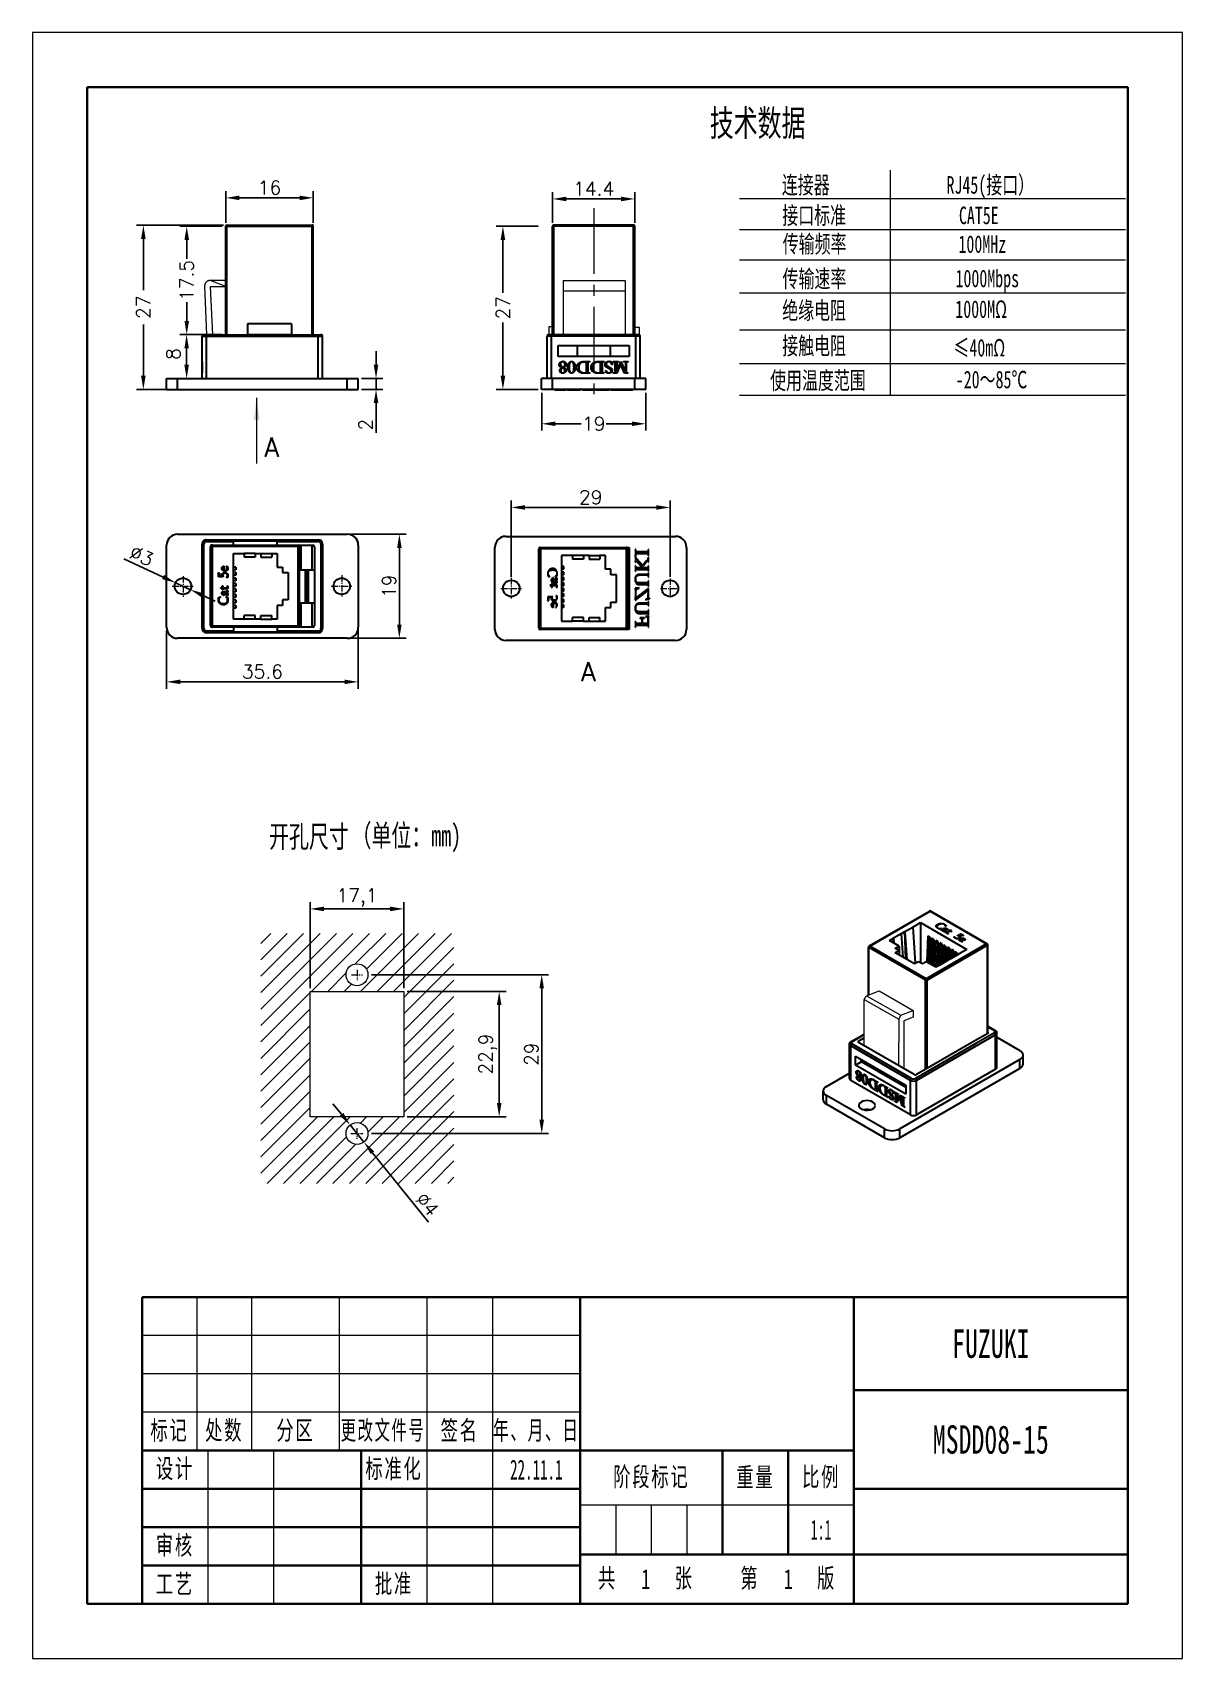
# Model space of a CAD drawing. Header units: millimetres. Extents: x -105 to 105, y -148 to 148.
import ezdxf
from ezdxf.enums import TextEntityAlignment as Align

# ---------------------------------------------------------------- set-up
doc = ezdxf.new("R2010")
doc.units = ezdxf.units.MM
doc.header["$PDSIZE"] = -5
doc.linetypes.add('点画线', pattern=[18, 12, -2, 2, -2])
doc.layers.get('0').update_dxf_attribs({"lineweight": 18})
for name, color, linetype, lineweight in [('尺寸线层', 3, 'Continuous', 18), ('粗实线层', 7, 'Continuous', 35), ('细实线层', 7, 'Continuous', 18)]:
    doc.layers.add(name, color=color, linetype=linetype, lineweight=lineweight)
doc.styles.get("Standard").update_dxf_attribs({"font": 'txt.shx'})
doc.styles.add('标准', font='', dxfattribs={"width": 0.667, "height": 2})
doc.styles.get('标准').set_extended_font_data('SimSun')
doc.dimstyles.get("Standard").update_dxf_attribs({"dimtxt": 0.18, "dimasz": 0.18, "dimexe": 0.18, "dimexo": 0.0625, "dimgap": 0.09, "dimtad": 0, "dimtih": 1, "dimtoh": 1, "dimdec": 4, "dimzin": 0, "dimdsep": 46, "dimtxsty": 'Standard', "dimcen": 0.09, "dimdle": 0.36, "dimadec": 0, "dimazin": 0, "dimtfac": 1, "dimtdec": 4, "dimtofl": 0, "dimtmove": 0, "dimatfit": 3, "dimfxl": 1, "dimtolj": 1, "dimarcsym": 0})

msp = doc.modelspace()

# ---------------------------------------------------------------- texts
at = {"linetype": '点画线', "style": '标准', "width": 0.667}
for s, height, p in [('技术数据', 4.8, (18.681, 129.58)), ('连接器 ', 3.2, (31.834, 119.065)), ('RJ45(接口） ', 3.2, (61.909, 119.065)), ('接口标准', 3.2, (31.916, 113.507)), ('传输频率', 3.2, (31.994, 108.275)), ('传输速率', 3.2, (31.965, 101.927)), ('绝缘电阻', 3.2, (31.916, 96.14)), ('接触电阻', 3.2, (31.916, 89.68)), ('使用温度范围', 3.2, (29.695, 83.349)), ('开孔尺寸', 4, (-61.805, -0.363)), ('（单位：mm)', 4, (-46.748, -0.176))]:
    msp.add_text(s, height=height, dxfattribs=at).set_placement(p)
at = {"style": '标准', "width": 0.667}
for s, p in [('CAT5E', (64.177, 113.496)), ('100MHz', (64.095, 108.249)), ('1000Mbps', (63.552, 101.982)), ('1000MΩ', (63.513, 96.374)), ('≤40mΩ', (63.18, 89.324)), ('-20～85℃', (63.598, 83.518))]:
    msp.add_text(s, height=3.2, dxfattribs=at).set_placement(p)
at = {"layer": '尺寸线层', "color": 7}
for p in [(-61.339, 72.752), (-3.515, 31.763)]:
    msp.add_text('A', height=3.5, dxfattribs=at).set_placement(p, align=Align.MIDDLE_CENTER)
at = {"layer": '尺寸线层', "color": 7, "attachment_point": 5, "line_spacing_factor": 0.963108, "style": '标准'}
for s, insert, char_height, width in [('\\T1.1;标记', (-80, -107), 3.4806, 18), ('\\T1.1;处数', (-70, -107), 3.4806, 18), ('\\T1.1;分区', (-57, -107), 3.4806, 30), ('\\T1.1;{\\W0.592404;更改文件号}', (-41, -107), 3.48056, 30), ('\\T1.1;签名', (-27, -107), 3.4806, 22), ('\\T1.1;{\\W0.605422;年、月、日}', (-13, -107), 3.48056, 30), ('\\T1.1;设计', (-79, -114), 3.4806, 22), ('\\T1.1;标准化', (-39, -114), 3.4806, 22), ('\\T1.1;阶段标记', (8, -115.5), 3.4806, 50), ('\\T1.1;重量', (27, -115.5), 3.4806, 22), ('\\T1.1;比例', (39, -115.5), 3.4806, 22), ('\\T1.1;审核', (-79, -128), 3.4806, 22), ('\\T1.1;工艺', (-79, -135), 3.4806, 22), ('\\T1.1;批准', (-39, -135), 3.4806, 22), ('\\T1.1;共', (0, -134), 3.4806, 8), ('\\T1.1;张', (14, -134), 3.4806, 8), ('\\T1.1;第', (26, -134), 3.4806, 8)]:
    msp.add_mtext(s, dxfattribs=dict(at, insert=insert, char_height=char_height, width=width))
at = {"layer": '尺寸线层', "color": 7, "insert": (40, -134), "char_height": 3.4806, "attachment_point": 5, "line_spacing_factor": 0.963108, "style": '标准'}
msp.add_mtext('{\\T1.1;版}', dxfattribs=at)
at = {"layer": '尺寸线层', "color": 7, "style": '标准'}
for tag, text, height, width, p in [('FUZUKI', '', 5.191, 0.667, (70, -91)), ('MSDD08-15', '', 5.191, 0.667, (70, -108.5)), ('22.11.1', '', 3.633, 0.554163, (-13, -114)), ('1:1', '1:1', 3.6334, 0.510551, (39, -125)), ('1', '', 3.633, 0.667, (7, -134)), ('1', '', 3.633, 0.667, (33, -134))]:
    msp.add_attdef(tag, text=text, height=height, dxfattribs=dict(at, width=width)).set_placement(p, align=Align.MIDDLE_CENTER)

# ---------------------------------------------------------------- blocks, each defined once
blk = doc.blocks.new('$CAXA_FRAME_13B17AC1$')
at = {"layer": '粗实线层'}
for p, q in [((95, 138.5), (-95, 138.5)), ((-95, 138.5), (-95, -138.5)), ((95, -138.5), (95, 138.5)), ((-95, -138.5), (95, -138.5))]:
    blk.add_line(p, q, dxfattribs=at)
at = {"layer": '细实线层'}
for p, q in [((105, 148.5), (-105, 148.5)), ((-105, 148.5), (-105, -148.5)), ((105, -148.5), (105, 148.5)), ((-105, -148.5), (105, -148.5))]:
    blk.add_line(p, q, dxfattribs=at)
blk = doc.blocks.new('*X3')
at = {"layer": 'Defpoints', "color": 0, "transparency": 16777216}
for p in [(-69.52, 113.31), (-84.76, 83.31), (-69.52, 83.31)]:
    blk.add_point(p, dxfattribs=at)
at = {"layer": '尺寸线层', "color": 0, "linetype": 'Continuous', "lineweight": -2, "transparency": 16777216}
for p, q in [((-70.15, 113.31), (-86.01, 113.31)), ((-84.76, 110.81), (-84.76, 101.01)), ((-84.76, 85.81), (-84.76, 95.6)), ((-70.15, 83.31), (-86.01, 83.31))]:
    blk.add_line(p, q, dxfattribs=at)
at = {"layer": '尺寸线层', "color": 0, "transparency": 16777216}
for points in [[(-85.18, 110.81), (-84.34, 110.81), (-84.76, 113.31)], [(-85.18, 85.81), (-84.34, 85.81), (-84.76, 83.31)]]:
    blk.add_solid(points, dxfattribs=at)
at = {"layer": '尺寸线层', "color": 0, "transparency": 16777216, "insert": (-84.76, 98.31), "char_height": 2.5, "width": 5.7143, "attachment_point": 5, "rotation": 90, "bg_fill": 3, "box_fill_scale": 1.1, "bg_fill_color": 256, "bg_fill_true_color": 13158600, "bg_fill_transparency": 0}
blk.add_mtext('\\A1;27', dxfattribs=at)
blk = doc.blocks.new('*D4')
at = {"color": 0, "lineweight": -2, "transparency": 16777216}
for p, q in [((-80.52, 39.23), (-80.52, 28.64)), ((-45.52, 39.23), (-45.52, 28.64)), ((-78.02, 29.89), (-48.02, 29.89))]:
    blk.add_line(p, q, dxfattribs=at)
at = {"color": 0, "transparency": 16777216}
for points in [[(-78.02, 30.31), (-78.02, 29.48), (-80.52, 29.89)], [(-48.02, 30.31), (-48.02, 29.48), (-45.52, 29.89)]]:
    blk.add_solid(points, dxfattribs=at)
at = {"layer": 'Defpoints', "color": 0, "transparency": 16777216}
for p in [(-80.52, 39.86), (-45.52, 39.86), (-45.52, 29.89)]:
    blk.add_point(p, dxfattribs=at)
at = {"color": 0, "transparency": 16777216, "insert": (-63.02, 31.77), "char_height": 2.5, "width": 13.4444, "attachment_point": 5}
blk.add_mtext('\\A1;35.6', dxfattribs=at)
blk = doc.blocks.new('*D5')
at = {"color": 0, "lineweight": -2, "transparency": 16777216}
for p, q in [((-46.9, 56.86), (-36.76, 56.86)), ((-38.01, 54.36), (-38.01, 40.36)), ((-46.9, 37.86), (-36.76, 37.86))]:
    blk.add_line(p, q, dxfattribs=at)
at = {"color": 0, "transparency": 16777216}
for points in [[(-38.42, 54.36), (-37.59, 54.36), (-38.01, 56.86)], [(-38.42, 40.36), (-37.59, 40.36), (-38.01, 37.86)]]:
    blk.add_solid(points, dxfattribs=at)
at = {"layer": 'Defpoints', "color": 0, "transparency": 16777216}
for p in [(-47.52, 56.86), (-47.52, 37.86), (-38.01, 37.86)]:
    blk.add_point(p, dxfattribs=at)
at = {"color": 0, "transparency": 16777216, "insert": (-39.88, 47.36), "char_height": 2.5, "attachment_point": 5, "rotation": 90}
blk.add_mtext('\\A1;19', dxfattribs=at)
blk = doc.blocks.new('*D6')
at = {"color": 0, "lineweight": -2, "transparency": 16777216}
for p, q in [((-17.57, 49.08), (-17.57, 63)), ((11.43, 49.08), (11.43, 63)), ((-15.07, 61.75), (8.93, 61.75))]:
    blk.add_line(p, q, dxfattribs=at)
at = {"color": 0, "linetype": '点画线', "transparency": 16777216}
for points in [[(-15.07, 62.16), (-15.07, 61.33), (-17.57, 61.75)], [(8.93, 62.16), (8.93, 61.33), (11.43, 61.75)]]:
    blk.add_solid(points, dxfattribs=at)
at = {"layer": 'Defpoints', "color": 0, "linetype": '点画线', "transparency": 16777216}
for p in [(11.43, 61.75), (-17.57, 48.46), (11.43, 48.46)]:
    blk.add_point(p, dxfattribs=at)
at = {"color": 0, "linetype": '点画线', "transparency": 16777216, "insert": (-3.07, 63.62), "char_height": 2.5, "attachment_point": 5}
blk.add_mtext('\\A1;29', dxfattribs=at)
blk = doc.blocks.new('*D7')
at = {"color": 0, "lineweight": -2, "transparency": 16777216}
for p, q in [((-70.35, 113.11), (-78.09, 113.11)), ((-76.84, 110.61), (-76.84, 107.16)), ((-76.84, 95.81), (-76.84, 99.25)), ((-70.35, 93.31), (-78.09, 93.31))]:
    blk.add_line(p, q, dxfattribs=at)
at = {"color": 0, "linetype": '点画线', "transparency": 16777216}
for points in [[(-77.25, 110.61), (-76.42, 110.61), (-76.84, 113.11)], [(-77.25, 95.81), (-76.42, 95.81), (-76.84, 93.31)]]:
    blk.add_solid(points, dxfattribs=at)
at = {"layer": 'Defpoints', "color": 0, "linetype": '点画线', "transparency": 16777216}
for p in [(-69.72, 113.11), (-76.84, 93.31), (-69.72, 93.31)]:
    blk.add_point(p, dxfattribs=at)
at = {"color": 0, "linetype": '点画线', "transparency": 16777216, "insert": (-76.84, 103.21), "char_height": 2.5, "attachment_point": 5, "rotation": 90}
blk.add_mtext('\\A1;17.5', dxfattribs=at)
blk = doc.blocks.new('*D8')
at = {"color": 0, "lineweight": -2, "transparency": 16777216}
for p, q in [((-77.46, 93.31), (-78.11, 93.31)), ((-76.86, 90.81), (-76.86, 87.81)), ((-77.46, 85.31), (-78.11, 85.31))]:
    blk.add_line(p, q, dxfattribs=at)
at = {"color": 0, "linetype": '点画线', "transparency": 16777216}
for points in [[(-77.27, 90.81), (-76.44, 90.81), (-76.86, 93.31)], [(-77.27, 87.81), (-76.44, 87.81), (-76.86, 85.31)]]:
    blk.add_solid(points, dxfattribs=at)
at = {"layer": 'Defpoints', "color": 0, "linetype": '点画线', "transparency": 16777216}
for p in [(-76.84, 93.31), (-76.86, 85.31), (-76.84, 85.31)]:
    blk.add_point(p, dxfattribs=at)
at = {"color": 0, "linetype": '点画线', "transparency": 16777216, "insert": (-79.29, 89.78), "char_height": 2.5, "attachment_point": 5, "rotation": 90}
blk.add_mtext('\\A1;8', dxfattribs=at)
blk = doc.blocks.new('*D9')
at = {"color": 0, "lineweight": -2, "transparency": 16777216}
for p, q in [((-42.27, 87.81), (-42.27, 90.31)), ((-44.9, 85.31), (-41.02, 85.31)), ((-44.9, 83.31), (-41.02, 83.31)), ((-42.27, 85.31), (-42.27, 83.31)), ((-42.27, 80.81), (-42.27, 75.39))]:
    blk.add_line(p, q, dxfattribs=at)
at = {"color": 0, "linetype": '点画线', "transparency": 16777216}
for points in [[(-42.69, 87.81), (-41.86, 87.81), (-42.27, 85.31)], [(-42.69, 80.81), (-41.86, 80.81), (-42.27, 83.31)]]:
    blk.add_solid(points, dxfattribs=at)
at = {"layer": 'Defpoints', "color": 0, "linetype": '点画线', "transparency": 16777216}
for p in [(-45.52, 85.31), (-45.52, 83.31), (-42.27, 83.31)]:
    blk.add_point(p, dxfattribs=at)
at = {"color": 0, "linetype": '点画线', "transparency": 16777216, "insert": (-44.15, 76.85), "char_height": 2.5, "attachment_point": 5, "rotation": 90}
blk.add_mtext('\\A1;2', dxfattribs=at)
blk = doc.blocks.new('*D10')
at = {"color": 0, "lineweight": -2, "transparency": 16777216}
for p, q in [((-12.02, 82.68), (-12.02, 75.78)), ((6.98, 82.68), (6.98, 75.78)), ((-9.52, 77.03), (-4.81, 77.03)), ((4.48, 77.03), (-0.23, 77.03))]:
    blk.add_line(p, q, dxfattribs=at)
at = {"color": 0, "linetype": '点画线', "transparency": 16777216}
for points in [[(-9.52, 77.45), (-9.52, 76.62), (-12.02, 77.03)], [(4.48, 77.45), (4.48, 76.62), (6.98, 77.03)]]:
    blk.add_solid(points, dxfattribs=at)
at = {"layer": 'Defpoints', "color": 0, "linetype": '点画线', "transparency": 16777216}
for p in [(-12.02, 83.31), (6.98, 83.31), (6.98, 77.03)]:
    blk.add_point(p, dxfattribs=at)
at = {"color": 0, "linetype": '点画线', "transparency": 16777216, "insert": (-2.52, 77.03), "char_height": 2.5, "attachment_point": 5}
blk.add_mtext('\\A1;19', dxfattribs=at)
blk = doc.blocks.new('*D11')
at = {"color": 0, "lineweight": -2, "transparency": 16777216}
for p, q in [((-12.65, 113.13), (-20.35, 113.13)), ((-19.1, 110.63), (-19.1, 100.93)), ((-19.1, 85.81), (-19.1, 95.51)), ((-12.65, 83.31), (-20.35, 83.31))]:
    blk.add_line(p, q, dxfattribs=at)
at = {"color": 0, "linetype": '点画线', "transparency": 16777216}
for points in [[(-19.52, 110.63), (-18.68, 110.63), (-19.1, 113.13)], [(-19.52, 85.81), (-18.68, 85.81), (-19.1, 83.31)]]:
    blk.add_solid(points, dxfattribs=at)
at = {"layer": 'Defpoints', "color": 0, "linetype": '点画线', "transparency": 16777216}
for p in [(-19.1, 113.13), (-12.02, 113.13), (-12.02, 83.31)]:
    blk.add_point(p, dxfattribs=at)
at = {"color": 0, "linetype": '点画线', "transparency": 16777216, "insert": (-19.1, 98.22), "char_height": 2.5, "attachment_point": 5, "rotation": 90}
blk.add_mtext('\\A1;27', dxfattribs=at)
blk = doc.blocks.new('*D12')
at = {"color": 0, "lineweight": -2, "transparency": 16777216}
for p, q in [((-81.15, 49.04), (-88.33, 52.37)), ((-76.16, 46.73), (-78.88, 47.99)), ((-73.89, 45.67), (-71.62, 44.62))]:
    blk.add_line(p, q, dxfattribs=at)
at = {"color": 0, "linetype": '点画线', "transparency": 16777216}
for points in [[(-80.98, 49.42), (-81.33, 48.66), (-78.88, 47.99)], [(-73.72, 46.05), (-74.07, 45.3), (-76.16, 46.73)]]:
    blk.add_solid(points, dxfattribs=at)
at = {"layer": 'Defpoints', "color": 0, "linetype": '点画线', "transparency": 16777216}
for p in [(-78.88, 47.99), (-76.16, 46.73)]:
    blk.add_point(p, dxfattribs=at)
at = {"color": 0, "linetype": '点画线', "transparency": 16777216, "insert": (-85.09, 52.93), "char_height": 2.5, "attachment_point": 5, "rotation": 335.1344}
blk.add_mtext('\\A1;∅3', dxfattribs=at)
blk = doc.blocks.new('*D13')
at = {"color": 0, "lineweight": -2, "transparency": 16777216}
for p, q in [((-54.29, -26.03), (-54.29, -10.33)), ((-51.79, -11.58), (-39.69, -11.58)), ((-37.19, -26.03), (-37.19, -10.33))]:
    blk.add_line(p, q, dxfattribs=at)
at = {"color": 0, "transparency": 16777216}
for points in [[(-51.79, -11.17), (-51.79, -12), (-54.29, -11.58)], [(-39.69, -11.17), (-39.69, -12), (-37.19, -11.58)]]:
    blk.add_solid(points, dxfattribs=at)
at = {"layer": 'Defpoints', "color": 0, "transparency": 16777216}
for p in [(-37.19, -11.58), (-54.29, -26.66), (-37.19, -26.66)]:
    blk.add_point(p, dxfattribs=at)
at = {"color": 0, "transparency": 16777216, "insert": (-45.74, -9.5), "char_height": 2.5, "attachment_point": 5}
blk.add_mtext('\\A1;17,1', dxfattribs=at)
blk = doc.blocks.new('*D14')
at = {"color": 0, "lineweight": -2, "transparency": 16777216}
for p, q in [((-36.57, -26.66), (-18.53, -26.66)), ((-19.78, -29.16), (-19.78, -47.06)), ((-36.57, -49.56), (-18.53, -49.56))]:
    blk.add_line(p, q, dxfattribs=at)
at = {"color": 0, "transparency": 16777216}
for points in [[(-20.2, -29.16), (-19.36, -29.16), (-19.78, -26.66)], [(-20.2, -47.06), (-19.36, -47.06), (-19.78, -49.56)]]:
    blk.add_solid(points, dxfattribs=at)
at = {"layer": 'Defpoints', "color": 0, "transparency": 16777216}
for p in [(-37.19, -26.66), (-37.19, -49.56), (-19.78, -49.56)]:
    blk.add_point(p, dxfattribs=at)
at = {"color": 0, "transparency": 16777216, "insert": (-21.86, -38.11), "char_height": 2.5, "attachment_point": 5, "rotation": 90}
blk.add_mtext('\\A1;22,9', dxfattribs=at)
blk = doc.blocks.new('*D16')
at = {"color": 0, "lineweight": -2, "transparency": 16777216}
for p, q in [((-43.12, -23.61), (-10.76, -23.61)), ((-12.01, -26.11), (-12.01, -50.11)), ((-43.12, -52.61), (-10.76, -52.61))]:
    blk.add_line(p, q, dxfattribs=at)
at = {"color": 0, "linetype": '点画线', "transparency": 16777216}
for points in [[(-12.43, -26.11), (-11.6, -26.11), (-12.01, -23.61)], [(-12.43, -50.11), (-11.6, -50.11), (-12.01, -52.61)]]:
    blk.add_solid(points, dxfattribs=at)
at = {"layer": 'Defpoints', "color": 0, "linetype": '点画线', "transparency": 16777216}
for p in [(-43.74, -23.61), (-43.74, -52.61), (-12.01, -52.61)]:
    blk.add_point(p, dxfattribs=at)
at = {"color": 0, "linetype": '点画线', "transparency": 16777216, "insert": (-13.89, -38.11), "char_height": 2.5, "attachment_point": 5, "rotation": 90}
blk.add_mtext('\\A1;29', dxfattribs=at)
blk = doc.blocks.new('*D18')
at = {"color": 0, "lineweight": -2, "transparency": 16777216}
for p, q in [((-69.72, 113.73), (-69.72, 119.55)), ((-53.72, 113.73), (-53.72, 119.55)), ((-67.22, 118.3), (-56.22, 118.3))]:
    blk.add_line(p, q, dxfattribs=at)
at = {"color": 0, "linetype": '点画线', "transparency": 16777216}
for points in [[(-67.22, 118.71), (-67.22, 117.88), (-69.72, 118.3)], [(-56.22, 118.71), (-56.22, 117.88), (-53.72, 118.3)]]:
    blk.add_solid(points, dxfattribs=at)
at = {"layer": 'Defpoints', "color": 0, "linetype": '点画线', "transparency": 16777216}
for p in [(-53.72, 118.3), (-69.72, 113.11), (-53.72, 113.11)]:
    blk.add_point(p, dxfattribs=at)
at = {"color": 0, "linetype": '点画线', "transparency": 16777216, "insert": (-61.72, 120.17), "char_height": 2.5, "attachment_point": 5}
blk.add_mtext('\\A1;16', dxfattribs=at)
blk = doc.blocks.new('*D19')
at = {"color": 0, "lineweight": -2, "transparency": 16777216}
for p, q in [((-10.02, 113.73), (-10.02, 119.35)), ((4.98, 113.73), (4.98, 119.35)), ((-7.52, 118.1), (2.48, 118.1))]:
    blk.add_line(p, q, dxfattribs=at)
at = {"color": 0, "linetype": '点画线', "transparency": 16777216}
for points in [[(-7.52, 118.51), (-7.52, 117.68), (-10.02, 118.1)], [(2.48, 118.51), (2.48, 117.68), (4.98, 118.1)]]:
    blk.add_solid(points, dxfattribs=at)
at = {"layer": 'Defpoints', "color": 0, "linetype": '点画线', "transparency": 16777216}
for p in [(4.98, 118.1), (-10.02, 113.11), (4.98, 113.11)]:
    blk.add_point(p, dxfattribs=at)
at = {"color": 0, "linetype": '点画线', "transparency": 16777216, "insert": (-2.52, 119.97), "char_height": 2.5, "attachment_point": 5}
blk.add_mtext('\\A1;14.4', dxfattribs=at)
blk = doc.blocks.new('*D21')
at = {"color": 0, "lineweight": -2, "transparency": 16777216}
for p, q in [((-48.57, -49.1), (-50.14, -47.16)), ((-47, -51.05), (-44.49, -54.16)), ((-42.92, -56.11), (-32.67, -68.83))]:
    blk.add_line(p, q, dxfattribs=at)
at = {"color": 0, "linetype": '点画线', "transparency": 16777216}
for points in [[(-48.24, -48.84), (-48.89, -49.36), (-47, -51.05)], [(-42.6, -55.85), (-43.24, -56.37), (-44.49, -54.16)]]:
    blk.add_solid(points, dxfattribs=at)
at = {"layer": 'Defpoints', "color": 0, "linetype": '点画线', "transparency": 16777216}
for p in [(-47, -51.05), (-44.49, -54.16)]:
    blk.add_point(p, dxfattribs=at)
at = {"color": 0, "linetype": '点画线', "transparency": 16777216, "insert": (-32.91, -65.55), "char_height": 2.5, "attachment_point": 5, "rotation": 308.8646}
blk.add_mtext('\\A1;∅4', dxfattribs=at)

# ---------------------------------------------------------------- dimensions: what is measured, and where the dimension line sits
at = {"linetype": '点画线'}
dim = msp.add_aligned_dim(p1=(-10.023, 113.106), p2=(4.977, 113.106), distance=4.99, text='14.4', dimstyle='Standard', override={"dimtxt": 2.5, "dimasz": 2.5, "dimexe": 1.25, "dimexo": 0.625, "dimgap": 0.625, "dimtad": 1, "dimtih": 0, "dimtoh": 0, "dimdec": 2, "dimzin": 8, "dimdsep": 44, "dimdle": 5, "dimtdec": 2, "dimtofl": 1, "dimatfit": 0, "dimarcsym": 1}, dxfattribs=at)
dim.commit()
dim.dimension.update_dxf_attribs({"geometry": '*D19', "text_midpoint": (-2.523, 119.971)})
dim = msp.add_linear_dim(base=(-19.099, 113.132), p1=(-12.023, 83.306), p2=(-12.023, 113.132), angle=90, text='27', dimstyle='Standard', override={"dimtxt": 2.5, "dimasz": 2.5, "dimexe": 1.25, "dimexo": 0.625, "dimgap": 0.625, "dimtih": 0, "dimtoh": 0, "dimdec": 2, "dimzin": 8, "dimdsep": 44, "dimdle": 5, "dimtdec": 2, "dimtofl": 1, "dimatfit": 0, "dimarcsym": 1}, dxfattribs=at)
dim.commit()
dim.dimension.update_dxf_attribs({"geometry": '*D11', "text_midpoint": (-19.099, 98.219)})
for base, p1, p2, picture, middle in [((-42.274, 83.306), (-45.521, 85.306), (-45.521, 83.306), '*D9', (-44.149, 76.848)), ((-12.013, -52.606), (-43.743, -23.606), (-43.743, -52.606), '*D16', (-13.888, -38.106))]:
    dim = msp.add_linear_dim(base=base, p1=p1, p2=p2, angle=90, dimstyle='Standard', override={"dimtxt": 2.5, "dimasz": 2.5, "dimexe": 1.25, "dimexo": 0.625, "dimgap": 0.625, "dimtad": 1, "dimtih": 0, "dimtoh": 0, "dimdec": 2, "dimzin": 8, "dimdsep": 44, "dimdle": 5, "dimtdec": 2, "dimtofl": 1, "dimatfit": 0, "dimarcsym": 1}, dxfattribs=at)
    dim.commit()
    dim.dimension.update_dxf_attribs({"geometry": picture, "text_midpoint": middle})
for base, p1, p2, override, picture, middle in [((6.977, 77.032), (-12.023, 83.306), (6.977, 83.306), {"dimtxt": 2.5, "dimasz": 2.5, "dimexe": 1.25, "dimexo": 0.625, "dimgap": 0.625, "dimtih": 0, "dimtoh": 0, "dimdec": 2, "dimzin": 8, "dimdsep": 44, "dimdle": 5, "dimtdec": 2, "dimtofl": 1, "dimatfit": 0, "dimarcsym": 1}, '*D10', (-2.523, 77.032)), ((11.43, 61.747), (-17.57, 48.457), (11.43, 48.457), {"dimtxt": 2.5, "dimasz": 2.5, "dimexe": 1.25, "dimexo": 0.625, "dimgap": 0.625, "dimtad": 1, "dimtih": 0, "dimtoh": 0, "dimdec": 2, "dimzin": 8, "dimdsep": 44, "dimdle": 5, "dimtdec": 2, "dimtofl": 1, "dimatfit": 0, "dimarcsym": 1}, '*D6', (-3.07, 63.622))]:
    dim = msp.add_linear_dim(base=base, p1=p1, p2=p2, dimstyle='Standard', override=override, dxfattribs=at)
    dim.commit()
    dim.dimension.update_dxf_attribs({"geometry": picture, "text_midpoint": middle})
dim = msp.add_aligned_dim(p1=(-47.521, 56.856), p2=(-47.521, 37.856), distance=9.513, dimstyle='Standard', override={"dimtxt": 2.5, "dimasz": 2.5, "dimexe": 1.25, "dimexo": 0.625, "dimgap": 0.625, "dimtad": 1, "dimtih": 0, "dimtoh": 0, "dimdec": 2, "dimzin": 8, "dimdsep": 44, "dimdle": 5, "dimtdec": 2, "dimtofl": 1, "dimatfit": 0, "dimarcsym": 1})
dim.commit()
dim.dimension.update_dxf_attribs({"geometry": '*D5', "text_midpoint": (-39.883, 47.356)})
dim = msp.add_diameter_dim_2p(p1=(-76.16, 46.726), p2=(-78.882, 47.987), dimstyle='Standard', override={"dimtxt": 2.5, "dimasz": 2.5, "dimexe": 1.25, "dimexo": 0.625, "dimgap": 0.625, "dimtad": 1, "dimtih": 0, "dimtoh": 0, "dimdec": 2, "dimzin": 8, "dimdsep": 44, "dimdle": 5, "dimtdec": 2, "dimtofl": 1, "dimatfit": 0, "dimarcsym": 1}, dxfattribs=at)
dim.commit()
dim.dimension.update_dxf_attribs({"geometry": '*D12', "text_midpoint": (-85.088, 52.929)})
dim = msp.add_aligned_dim(p1=(-80.521, 39.856), p2=(-45.521, 39.856), distance=-9.965, text='<>.6', dimstyle='Standard', override={"dimtxt": 2.5, "dimasz": 2.5, "dimexe": 1.25, "dimexo": 0.625, "dimgap": 0.625, "dimtad": 1, "dimtih": 0, "dimtoh": 0, "dimdec": 2, "dimzin": 8, "dimdsep": 44, "dimdle": 5, "dimtdec": 2, "dimtofl": 1, "dimatfit": 0, "dimarcsym": 1})
dim.commit()
dim.dimension.update_dxf_attribs({"geometry": '*D4', "text_midpoint": (-63.021, 31.767)})
dim = msp.add_linear_dim(base=(-37.193, -11.583), p1=(-54.293, -26.656), p2=(-37.193, -26.656), dimstyle='Standard', override={"dimtxt": 2.5, "dimasz": 2.5, "dimexe": 1.25, "dimexo": 0.625, "dimgap": 0.625, "dimtad": 1, "dimtih": 0, "dimtoh": 0, "dimdec": 2, "dimzin": 8, "dimdsep": 44, "dimdle": 5, "dimtdec": 2, "dimtofl": 1, "dimatfit": 0, "dimarcsym": 1})
dim.commit()
dim.dimension.update_dxf_attribs({"geometry": '*D13', "text_midpoint": (-45.743, -9.499)})
dim = msp.add_linear_dim(base=(-19.78, -49.556), p1=(-37.193, -26.656), p2=(-37.193, -49.556), angle=90, dimstyle='Standard', override={"dimtxt": 2.5, "dimasz": 2.5, "dimexe": 1.25, "dimexo": 0.625, "dimgap": 0.625, "dimtad": 1, "dimtih": 0, "dimtoh": 0, "dimdec": 2, "dimzin": 8, "dimdsep": 44, "dimdle": 5, "dimtdec": 2, "dimtofl": 1, "dimatfit": 0, "dimarcsym": 1})
dim.commit()
dim.dimension.update_dxf_attribs({"geometry": '*D14', "text_midpoint": (-21.864, -38.106)})
dim = msp.add_diameter_dim_2p(p1=(-46.998, -51.049), p2=(-44.488, -54.164), dimstyle='Standard', override={"dimtxt": 2.5, "dimasz": 2.5, "dimexe": 1.25, "dimexo": 0.625, "dimgap": 0.625, "dimtad": 1, "dimtih": 0, "dimtoh": 0, "dimdec": 2, "dimzin": 8, "dimdsep": 44, "dimdle": 5, "dimtdec": 2, "dimtofl": 1, "dimatfit": 0, "dimarcsym": 1}, dxfattribs=at)
dim.commit()
dim.dimension.update_dxf_attribs({"geometry": '*D21', "text_midpoint": (-34.365, -66.725), "dimtype": 163})

# ---------------------------------------------------------------- hatches: boundary and pattern name
h = msp.add_hatch()
h.set_pattern_fill('JIS_WOOD', color=256, scale=3)
h.set_pattern_definition([(45, (0, -17.5711), (-1.5, 1.5), [])])
h.paths.add_polyline_path([(-28.036, -16.06), (-63.308, -16.06), (-63.308, -61.714), (-28.036, -61.714)])
h.paths.add_polyline_path([(-54.293, -26.656), (-37.193, -26.656), (-37.193, -49.556), (-54.293, -49.556)], flags=16)
h.paths.add_polyline_path([(-43.743, -23.606, -1), (-47.743, -23.606, -1)], flags=16)
h.paths.add_polyline_path([(-43.743, -52.606, -1), (-47.743, -52.606, -1)], flags=16)
at = {"layer": '尺寸线层', "linetype": 'Continuous'}
msp.add_hatch(color=7, dxfattribs=at).paths.add_polyline_path([(-64.078, 81.791), (-63.578, 77.791), (-64.578, 77.791)], flags=0)

# ---------------------------------------------------------------- linework, layer by layer
for p, q in [((51.626, 123.381), (51.626, 82.278)), ((24.079, 118.183), (94.579, 118.183)), ((24.079, 112.521), (94.579, 112.521)), ((24.079, 106.972), (94.579, 106.972)), ((24.079, 100.971), (94.579, 100.971)), ((24.079, 94.179), (94.579, 94.179)), ((24.079, 88.059), (94.579, 88.059)), ((24.079, 82.278), (94.579, 82.278)), ((-54.293, -26.656), (-37.193, -26.656)), ((-54.293, -49.556), (-54.293, -26.656)), ((-54.293, -26.656), (-54.293, -26.656)), ((-37.193, -26.656), (-37.193, -49.556)), ((-37.193, -49.556), (-54.293, -49.556))]:
    msp.add_line(p, q)
at = {"linetype": '点画线'}
for p, q in [((-2.523, 116.413), (-2.523, 80.524)), ((-8.108, 103.206), (-8.108, 93.306)), ((-8.108, 103.206), (3.239, 103.206)), ((-8.108, 101.328), (3.239, 101.328)), ((3.239, 103.206), (3.239, 93.306)), ((-10.734, 94.744), (-10.739, 93.306)), ((-10.023, 94.744), (-10.734, 94.744)), ((4.977, 94.705), (5.777, 94.705)), ((5.777, 94.705), (5.777, 93.306)), ((47.315, -27.461), (49.629, -26.571)), ((49.629, -26.571), (55.847, -30.145)), ((46.866, -36.555), (46.866, -28.135)), ((46.866, -28.135), (53.173, -31.745)), ((47.315, -27.461), (53.595, -31)), ((53.173, -31.745), (53.137, -40.176)), ((53.594, -31), (55.847, -30.145)), ((55.847, -31.361), (54.089, -31.999)), ((54.089, -31.999), (54.096, -40.73)), ((55.847, -30.145), (55.847, -31.361))]:
    msp.add_line(p, q, dxfattribs=at)
at = {"color": 7, "lineweight": 30, "ltscale": 0.495}
for p, q in [((-69.721, 93.306), (-69.721, 113.106)), ((-69.521, 93.306), (-69.521, 113.106)), ((-53.921, 93.306), (-53.921, 113.106)), ((-53.721, 93.306), (-53.721, 113.106)), ((-10.023, 93.306), (-10.023, 113.106)), ((-9.823, 93.306), (-9.823, 113.106)), ((4.777, 93.306), (4.777, 113.106)), ((4.977, 93.306), (4.977, 113.106))]:
    msp.add_line(p, q, dxfattribs=at)
at = {"color": 7, "lineweight": 30, "ltscale": 0.005}
for p, q in [((-69.721, 113.106), (-69.521, 113.106)), ((-69.521, 113.106), (-69.521, 113.306)), ((-53.921, 113.106), (-53.921, 113.306)), ((-53.921, 113.106), (-53.721, 113.106)), ((-9.823, 113.106), (-10.023, 113.106)), ((-9.823, 113.106), (-9.823, 113.306)), ((4.777, 113.106), (4.777, 113.306)), ((4.977, 113.106), (4.777, 113.106)), ((-72.321, 54.656), (-72.121, 54.656)), ((-72.121, 54.856), (-72.121, 54.656)), ((-56.521, 54.856), (-56.521, 54.656)), ((-56.321, 54.656), (-56.521, 54.656)), ((-12.37, 54.257), (-12.17, 54.257)), ((-12.17, 54.457), (-12.17, 54.257)), ((3.43, 54.457), (3.43, 54.257)), ((3.63, 54.257), (3.43, 54.257)), ((-72.521, 49.856), (-72.321, 49.856)), ((-12.37, 49.457), (-12.57, 49.457)), ((-72.521, 43.856), (-72.321, 43.856)), ((-12.37, 43.457), (-12.57, 43.457)), ((-72.321, 40.056), (-72.121, 40.056)), ((-72.121, 39.856), (-72.121, 40.056)), ((-56.521, 39.856), (-56.521, 40.056)), ((-56.321, 40.056), (-56.521, 40.056)), ((-12.37, 39.657), (-12.17, 39.657)), ((-12.17, 39.457), (-12.17, 39.657)), ((3.43, 39.457), (3.43, 39.657)), ((3.63, 39.657), (3.43, 39.657))]:
    msp.add_line(p, q, dxfattribs=at)
at = {"color": 7, "lineweight": 30, "ltscale": 0.39}
for p, q in [((-69.521, 113.306), (-53.921, 113.306)), ((-69.521, 113.106), (-53.921, 113.106)), ((-69.521, 83.306), (-53.921, 83.306)), ((-72.121, 54.856), (-56.521, 54.856)), ((-72.121, 54.656), (-56.521, 54.656)), ((-56.521, 40.056), (-72.121, 40.056)), ((-56.521, 39.856), (-72.121, 39.856))]:
    msp.add_line(p, q, dxfattribs=at)
at = {"color": 7, "lineweight": 30, "ltscale": 0.365}
for p, q in [((4.777, 113.306), (-9.823, 113.306)), ((4.777, 113.106), (-9.823, 113.106)), ((-72.321, 40.056), (-72.321, 54.656)), ((-72.121, 40.056), (-72.121, 54.656)), ((-56.521, 54.656), (-56.521, 40.056)), ((-56.321, 54.656), (-56.321, 40.056)), ((-12.37, 39.657), (-12.37, 54.257)), ((-12.17, 39.657), (-12.17, 54.257)), ((3.43, 54.257), (3.43, 39.657)), ((3.63, 54.257), (3.63, 39.657))]:
    msp.add_line(p, q, dxfattribs=at)
at = {"color": 7, "lineweight": 30, "ltscale": 2.53677e-05}
msp.add_line((-4.021, 113.306), (-4.02, 113.306), dxfattribs=at)
at = {"color": 7, "lineweight": 30, "ltscale": 4.17709e-05}
msp.add_line((-4.02, 113.306), (-4.019, 113.306), dxfattribs=at)
at = {"color": 7, "lineweight": 30, "ltscale": 5.87463e-05}
msp.add_line((-4.019, 113.306), (-4.016, 113.306), dxfattribs=at)
at = {"color": 7, "lineweight": 30, "ltscale": 7.53403e-05}
for p, q in [((-4.016, 113.306), (-4.013, 113.306)), ((-3.634, 113.306), (-3.631, 113.306))]:
    msp.add_line(p, q, dxfattribs=at)
at = {"color": 7, "lineweight": 30, "ltscale": 9.23157e-05}
msp.add_line((-4.013, 113.306), (-4.01, 113.306), dxfattribs=at)
at = {"color": 7, "lineweight": 30, "ltscale": 0.00010891}
msp.add_line((-4.01, 113.306), (-4.005, 113.306), dxfattribs=at)
at = {"color": 7, "lineweight": 30, "ltscale": 0.000125694}
msp.add_line((-4.005, 113.306), (-4, 113.306), dxfattribs=at)
at = {"color": 7, "lineweight": 30, "ltscale": 0.000142479}
msp.add_line((-4, 113.306), (-3.995, 113.306), dxfattribs=at)
at = {"color": 7, "lineweight": 30, "ltscale": 0.000159073}
msp.add_line((-3.995, 113.306), (-3.988, 113.306), dxfattribs=at)
at = {"color": 7, "lineweight": 30, "ltscale": 0.000172043}
msp.add_line((-3.988, 113.306), (-3.981, 113.306), dxfattribs=at)
at = {"color": 7, "lineweight": 30, "ltscale": 0.000180626}
msp.add_line((-3.981, 113.306), (-3.974, 113.306), dxfattribs=at)
at = {"color": 7, "lineweight": 30, "ltscale": 0.00018959}
msp.add_line((-3.974, 113.306), (-3.966, 113.306), dxfattribs=at)
at = {"color": 7, "lineweight": 30, "ltscale": 0.000197983}
msp.add_line((-3.966, 113.306), (-3.959, 113.306), dxfattribs=at)
at = {"color": 7, "lineweight": 30, "ltscale": 0.000206757}
msp.add_line((-3.959, 113.306), (-3.95, 113.306), dxfattribs=at)
at = {"color": 7, "lineweight": 30, "ltscale": 0.000215721}
msp.add_line((-3.95, 113.306), (-3.942, 113.306), dxfattribs=at)
at = {"color": 7, "lineweight": 30, "ltscale": 0.000224113}
msp.add_line((-3.942, 113.306), (-3.933, 113.306), dxfattribs=at)
at = {"color": 7, "lineweight": 30, "ltscale": 0.000233078}
msp.add_line((-3.933, 113.306), (-3.923, 113.306), dxfattribs=at)
at = {"color": 7, "lineweight": 30, "ltscale": 0.000241661}
msp.add_line((-3.923, 113.306), (-3.914, 113.306), dxfattribs=at)
at = {"color": 7, "lineweight": 30, "ltscale": 0.000250244}
msp.add_line((-3.914, 113.306), (-3.904, 113.306), dxfattribs=at)
at = {"color": 7, "lineweight": 30, "ltscale": 0.000369263}
for p, q in [((-3.904, 113.306), (-3.889, 113.306)), ((-73.362, 83.256), (-73.377, 83.256))]:
    msp.add_line(p, q, dxfattribs=at)
at = {"color": 7, "lineweight": 30, "ltscale": 0.000382996}
msp.add_line((-3.889, 113.306), (-3.874, 113.306), dxfattribs=at)
at = {"color": 7, "lineweight": 30, "ltscale": 0.000397301}
msp.add_line((-3.874, 113.306), (-3.858, 113.306), dxfattribs=at)
at = {"color": 7, "lineweight": 30, "ltscale": 0.000411415}
msp.add_line((-3.858, 113.306), (-3.841, 113.306), dxfattribs=at)
at = {"color": 7, "lineweight": 30, "ltscale": 0.000425339}
msp.add_line((-3.841, 113.306), (-3.824, 113.306), dxfattribs=at)
at = {"color": 7, "lineweight": 30, "ltscale": 0.000439453}
msp.add_line((-3.824, 113.306), (-3.807, 113.306), dxfattribs=at)
at = {"color": 7, "lineweight": 30, "ltscale": 0.000453568}
msp.add_line((-3.807, 113.306), (-3.789, 113.306), dxfattribs=at)
at = {"color": 7, "lineweight": 30, "ltscale": 0.000467682}
msp.add_line((-3.789, 113.306), (-3.77, 113.306), dxfattribs=at)
at = {"color": 7, "lineweight": 30, "ltscale": 0.000481606}
msp.add_line((-3.77, 113.306), (-3.751, 113.306), dxfattribs=at)
at = {"color": 7, "lineweight": 30, "ltscale": 0.00049572}
msp.add_line((-3.751, 113.306), (-3.731, 113.306), dxfattribs=at)
at = {"color": 7, "lineweight": 30, "ltscale": 0.000477791}
msp.add_line((-3.731, 113.306), (-3.712, 113.306), dxfattribs=at)
at = {"color": 7, "lineweight": 30, "ltscale": 0.000427437}
msp.add_line((-3.712, 113.306), (-3.695, 113.306), dxfattribs=at)
at = {"color": 7, "lineweight": 30, "ltscale": 0.000377083}
msp.add_line((-3.695, 113.306), (-3.679, 113.306), dxfattribs=at)
at = {"color": 7, "lineweight": 30, "ltscale": 0.00032692}
msp.add_line((-3.679, 113.306), (-3.666, 113.306), dxfattribs=at)
at = {"color": 7, "lineweight": 30, "ltscale": 0.000276566}
for p, q in [((-3.666, 113.306), (-3.655, 113.306)), ((-56.786, 83.306), (-56.775, 83.306))]:
    msp.add_line(p, q, dxfattribs=at)
at = {"color": 7, "lineweight": 30, "ltscale": 0.000226212}
msp.add_line((-3.655, 113.306), (-3.646, 113.306), dxfattribs=at)
at = {"color": 7, "lineweight": 30, "ltscale": 0.000175858}
msp.add_line((-3.646, 113.306), (-3.639, 113.306), dxfattribs=at)
at = {"color": 7, "lineweight": 30, "ltscale": 0.000125885}
msp.add_line((-3.639, 113.306), (-3.634, 113.306), dxfattribs=at)
at = {"color": 7, "lineweight": 30, "ltscale": 2.5177e-05}
msp.add_line((-3.631, 113.306), (-3.63, 113.306), dxfattribs=at)
at = {"color": 7, "lineweight": 30, "ltscale": 0.012202}
for p, q in [((0.425, 113.306), (0.913, 113.306)), ((-70.08, 50.304), (-70.08, 50.792)), ((-9.945, 44.237), (-9.945, 43.749))]:
    msp.add_line(p, q, dxfattribs=at)
at = {"color": 7, "lineweight": 30, "ltscale": 0.000343895}
msp.add_line((0.913, 113.306), (0.926, 113.306), dxfattribs=at)
at = {"color": 7, "lineweight": 30, "ltscale": 0.000307846}
msp.add_line((0.926, 113.306), (0.939, 113.306), dxfattribs=at)
at = {"color": 7, "lineweight": 30, "ltscale": 0.000271416}
msp.add_line((0.939, 113.306), (0.95, 113.306), dxfattribs=at)
at = {"color": 7, "lineweight": 30, "ltscale": 0.000235367}
msp.add_line((0.95, 113.306), (0.959, 113.306), dxfattribs=at)
at = {"color": 7, "lineweight": 30, "ltscale": 0.000199127}
msp.add_line((0.959, 113.306), (0.967, 113.306), dxfattribs=at)
at = {"color": 7, "lineweight": 30, "ltscale": 0.000162888}
msp.add_line((0.967, 113.306), (0.974, 113.306), dxfattribs=at)
at = {"color": 7, "lineweight": 30, "ltscale": 0.000126648}
for p, q in [((0.974, 113.306), (0.979, 113.306)), ((-56.138, 83.306), (-56.133, 83.306))]:
    msp.add_line(p, q, dxfattribs=at)
at = {"color": 7, "lineweight": 30, "ltscale": 9.04083e-05}
msp.add_line((0.979, 113.306), (0.982, 113.306), dxfattribs=at)
at = {"color": 7, "lineweight": 30, "ltscale": 5.45502e-05}
for p, q in [((0.982, 113.306), (0.984, 113.306)), ((-71.254, 83.256), (-71.256, 83.256))]:
    msp.add_line(p, q, dxfattribs=at)
at = {"color": 7, "lineweight": 30, "ltscale": 0.2}
for p, q in [((-57.721, 95.306), (-65.721, 95.306)), ((-57.721, 93.306), (-65.721, 93.306)), ((-68.321, 55.656), (-60.321, 55.656)), ((-68.321, 39.056), (-60.321, 39.056))]:
    msp.add_line(p, q, dxfattribs=at)
at = {"color": 7, "lineweight": 30, "ltscale": 0.05}
for p, q in [((-65.721, 95.306), (-65.721, 93.306)), ((-57.721, 95.306), (-57.721, 93.306)), ((-9.023, 89.306), (-9.023, 91.306)), ((-5.523, 91.306), (-5.523, 89.306)), ((0.477, 91.306), (0.477, 89.306)), ((3.977, 91.306), (3.977, 89.306)), ((-80.521, 83.306), (-80.521, 85.306)), ((-80.521, 85.306), (-78.521, 85.306)), ((-80.521, 83.306), (-78.521, 83.306)), ((-78.521, 83.306), (-78.521, 85.306)), ((-47.521, 83.306), (-47.521, 85.306)), ((-47.521, 85.306), (-45.521, 85.306)), ((-47.521, 83.306), (-45.521, 83.306)), ((-45.521, 83.306), (-45.521, 85.306)), ((-12.023, 83.306), (-12.023, 85.306)), ((-10.023, 85.306), (-12.023, 85.306)), ((-10.023, 83.306), (-12.023, 83.306)), ((-10.023, 83.306), (-10.023, 85.306)), ((4.977, 83.306), (4.977, 85.306)), ((6.977, 85.306), (4.977, 85.306)), ((6.977, 83.306), (4.977, 83.306)), ((6.977, 83.306), (6.977, 85.306)), ((-68.321, 53.356), (-66.321, 53.356)), ((-64.321, 53.356), (-66.321, 53.356)), ((-64.321, 52.684), (-66.321, 52.684)), ((-63.321, 53.356), (-61.321, 53.356)), ((-63.321, 52.684), (-61.321, 52.684)), ((-6.37, 52.957), (-8.37, 52.957)), ((-4.37, 52.957), (-6.37, 52.957)), ((-4.37, 52.285), (-6.37, 52.285)), ((-3.37, 52.957), (-1.37, 52.957)), ((-3.37, 52.285), (-1.37, 52.285)), ((-64.321, 42.028), (-66.321, 42.028)), ((-63.321, 42.028), (-61.321, 42.028)), ((-4.37, 41.629), (-6.37, 41.629)), ((-3.37, 41.629), (-1.37, 41.629)), ((-66.321, 41.356), (-68.321, 41.356)), ((-64.321, 41.356), (-66.321, 41.356)), ((-63.321, 41.356), (-61.321, 41.356)), ((-8.37, 40.957), (-6.37, 40.957)), ((-4.37, 40.957), (-6.37, 40.957)), ((-3.37, 40.957), (-1.37, 40.957))]:
    msp.add_line(p, q, dxfattribs=at)
at = {"color": 7, "lineweight": 30, "ltscale": 0.02}
for p, q in [((-74.021, 93.006), (-73.221, 93.006)), ((-52.821, 93.006), (-52.021, 93.006)), ((-10.223, 93.006), (-11.023, 93.006)), ((-10.739, 93.308), (-10.023, 93.306)), ((5.777, 93.306), (4.977, 93.306)), ((5.977, 93.006), (5.177, 93.006)), ((-68.321, 54.856), (-68.321, 55.656)), ((-60.321, 54.856), (-60.321, 55.656)), ((-68.321, 39.856), (-68.321, 39.056)), ((-60.321, 39.856), (-60.321, 39.056))]:
    msp.add_line(p, q, dxfattribs=at)
at = {"color": 7, "lineweight": 30, "ltscale": 0.1925}
for p, q in [((-74.021, 85.306), (-74.021, 93.006)), ((-73.221, 85.306), (-73.221, 93.006)), ((-52.821, 85.306), (-52.821, 93.006)), ((-52.021, 85.306), (-52.021, 93.006)), ((-11.023, 85.306), (-11.023, 93.006)), ((-10.223, 85.306), (-10.223, 93.006)), ((5.177, 85.306), (5.177, 93.006)), ((5.977, 85.306), (5.977, 93.006))]:
    msp.add_line(p, q, dxfattribs=at)
at = {"color": 7, "lineweight": 30, "ltscale": 0.0125}
for p, q in [((-73.721, 93.306), (-73.221, 93.306)), ((-52.821, 93.306), (-52.321, 93.306)), ((-10.223, 93.306), (-10.723, 93.306)), ((5.677, 93.306), (5.177, 93.306)), ((-67.902, 50.856), (-67.902, 50.356)), ((-7.951, 50.457), (-7.951, 50.957)), ((-67.902, 49.856), (-67.902, 49.356)), ((-67.902, 48.856), (-67.902, 48.356)), ((-67.902, 47.856), (-67.902, 47.356)), ((-7.951, 49.457), (-7.951, 49.957)), ((-7.951, 48.457), (-7.951, 48.957)), ((-7.951, 47.457), (-7.951, 47.957)), ((-67.902, 46.856), (-67.902, 46.356)), ((-67.902, 45.856), (-67.902, 45.356)), ((-67.902, 44.856), (-67.902, 44.356)), ((-7.951, 46.457), (-7.951, 46.957)), ((-7.951, 45.457), (-7.951, 45.957)), ((-7.951, 44.457), (-7.951, 44.957)), ((-67.902, 43.856), (-67.902, 43.356)), ((-7.951, 43.457), (-7.951, 43.957))]:
    msp.add_line(p, q, dxfattribs=at)
at = {"color": 7, "lineweight": 30, "ltscale": 0.0075}
for p, q in [((-73.221, 93.006), (-73.221, 93.306)), ((-52.821, 93.006), (-52.821, 93.306)), ((-10.223, 93.006), (-10.223, 93.306)), ((5.177, 93.006), (5.177, 93.306)), ((-74.021, 55.056), (-73.721, 55.056)), ((-73.221, 55.856), (-73.221, 55.556)), ((-52.821, 55.856), (-52.821, 55.556)), ((-52.021, 55.056), (-52.321, 55.056)), ((3.93, 49.957), (3.63, 49.957)), ((3.93, 43.957), (3.63, 43.957)), ((-74.021, 39.656), (-73.721, 39.656)), ((-73.221, 38.856), (-73.221, 39.156)), ((-52.821, 38.856), (-52.821, 39.156)), ((-52.021, 39.656), (-52.321, 39.656))]:
    msp.add_line(p, q, dxfattribs=at)
at = {"color": 7, "lineweight": 30}
for p, q in [((-73.221, 93.306), (-52.821, 93.306)), ((-73.221, 93.006), (-52.821, 93.006)), ((-78.521, 85.306), (-47.521, 85.306)), ((-78.521, 83.306), (-47.521, 83.306)), ((-78.521, 56.856), (-47.521, 56.856)), ((-18.57, 56.457), (12.43, 56.457)), ((-73.221, 55.856), (-52.821, 55.856)), ((-52.821, 38.856), (-73.221, 38.856)), ((-47.521, 37.856), (-78.521, 37.856)), ((12.43, 37.457), (-18.57, 37.457)), ((75.321, -39.104), (53.401, -51.759)), ((75.321, -40.737), (53.401, -53.392))]:
    msp.add_line(p, q, dxfattribs=at)
at = {"color": 7, "lineweight": 30, "ltscale": 0.385}
for p, q in [((5.177, 93.306), (-10.223, 93.306)), ((5.177, 93.006), (-10.223, 93.006)), ((-74.021, 39.656), (-74.021, 55.056)), ((-73.721, 39.656), (-73.721, 55.056)), ((-52.321, 55.056), (-52.321, 39.656)), ((-52.021, 55.056), (-52.021, 39.656))]:
    msp.add_line(p, q, dxfattribs=at)
at = {"color": 7, "lineweight": 30, "ltscale": 0.325}
for p, q in [((-9.023, 91.306), (3.977, 91.306)), ((3.977, 89.306), (-9.023, 89.306))]:
    msp.add_line(p, q, dxfattribs=at)
at = {"color": 7, "lineweight": 30, "ltscale": 6.14166e-05}
msp.add_line((-74.021, 88.364), (-74.021, 88.362), dxfattribs=at)
at = {"color": 7, "lineweight": 30, "ltscale": 3.05176e-05}
msp.add_line((-74.021, 88.361), (-74.021, 88.36), dxfattribs=at)
at = {"color": 7, "lineweight": 30, "ltscale": 9.19342e-05}
for p, q in [((-74.021, 88.36), (-74.021, 88.356)), ((-56.819, 83.306), (-56.816, 83.306))]:
    msp.add_line(p, q, dxfattribs=at)
at = {"color": 7, "lineweight": 30, "ltscale": 0.000152969}
msp.add_line((-74.021, 88.356), (-74.021, 88.35), dxfattribs=at)
at = {"color": 7, "lineweight": 30, "ltscale": 0.000214005}
msp.add_line((-74.021, 88.35), (-74.021, 88.341), dxfattribs=at)
at = {"color": 7, "lineweight": 30, "ltscale": 0.000275421}
msp.add_line((-74.021, 88.341), (-74.021, 88.33), dxfattribs=at)
at = {"color": 7, "lineweight": 30, "ltscale": 0.000336456}
msp.add_line((-74.021, 88.33), (-74.021, 88.317), dxfattribs=at)
at = {"color": 7, "lineweight": 30, "ltscale": 0.000397491}
msp.add_line((-74.021, 88.317), (-74.021, 88.301), dxfattribs=at)
at = {"color": 7, "lineweight": 30, "ltscale": 0.000458908}
msp.add_line((-74.021, 88.301), (-74.021, 88.283), dxfattribs=at)
at = {"color": 7, "lineweight": 30, "ltscale": 0.000519943}
msp.add_line((-74.021, 88.283), (-74.021, 88.262), dxfattribs=at)
at = {"color": 7, "lineweight": 30, "ltscale": 0.00058136}
msp.add_line((-74.021, 88.262), (-74.021, 88.239), dxfattribs=at)
at = {"color": 7, "lineweight": 30, "ltscale": 0.000628662}
msp.add_line((-74.021, 88.239), (-74.021, 88.213), dxfattribs=at)
at = {"color": 7, "lineweight": 30, "ltscale": 0.000663757}
for p, q in [((-74.021, 88.213), (-74.021, 88.187)), ((-74.021, 87.655), (-74.021, 87.628))]:
    msp.add_line(p, q, dxfattribs=at)
at = {"color": 7, "lineweight": 30, "ltscale": 0.000697327}
msp.add_line((-74.021, 88.187), (-74.021, 88.159), dxfattribs=at)
at = {"color": 7, "lineweight": 30, "ltscale": 0.00073204}
msp.add_line((-74.021, 88.159), (-74.021, 88.13), dxfattribs=at)
at = {"color": 7, "lineweight": 30, "ltscale": 0.000766373}
msp.add_line((-74.021, 88.13), (-74.021, 88.099), dxfattribs=at)
at = {"color": 7, "lineweight": 30, "ltscale": 0.000800705}
msp.add_line((-74.021, 88.099), (-74.021, 88.067), dxfattribs=at)
at = {"color": 7, "lineweight": 30, "ltscale": 0.000835037}
for p, q in [((-74.021, 88.067), (-74.021, 88.034)), ((63.869, -16.961), (63.902, -16.958)), ((63.869, -16.969), (63.902, -16.966))]:
    msp.add_line(p, q, dxfattribs=at)
at = {"color": 7, "lineweight": 30, "ltscale": 0.000869751}
msp.add_line((-74.021, 88.034), (-74.021, 87.999), dxfattribs=at)
at = {"color": 7, "lineweight": 30, "ltscale": 0.000903702}
msp.add_line((-74.021, 87.999), (-74.021, 87.963), dxfattribs=at)
at = {"color": 7, "lineweight": 30, "ltscale": 0.000938416}
msp.add_line((-74.021, 87.963), (-74.021, 87.925), dxfattribs=at)
at = {"color": 7, "lineweight": 30, "ltscale": 0.000985336}
msp.add_line((-74.021, 87.925), (-74.021, 87.886), dxfattribs=at)
at = {"color": 7, "lineweight": 30, "ltscale": 0.000945282}
msp.add_line((-74.021, 87.886), (-74.021, 87.848), dxfattribs=at)
at = {"color": 7, "lineweight": 30, "ltscale": 0.000905228}
msp.add_line((-74.021, 87.848), (-74.021, 87.812), dxfattribs=at)
at = {"color": 7, "lineweight": 30, "ltscale": 0.000864792}
msp.add_line((-74.021, 87.812), (-74.021, 87.777), dxfattribs=at)
at = {"color": 7, "lineweight": 30, "ltscale": 0.000824738}
msp.add_line((-74.021, 87.777), (-74.021, 87.744), dxfattribs=at)
at = {"color": 7, "lineweight": 30, "ltscale": 0.000784302}
msp.add_line((-74.021, 87.744), (-74.021, 87.713), dxfattribs=at)
at = {"color": 7, "lineweight": 30, "ltscale": 0.000744247}
msp.add_line((-74.021, 87.713), (-74.021, 87.683), dxfattribs=at)
at = {"color": 7, "lineweight": 30, "ltscale": 0.000703812}
msp.add_line((-74.021, 87.683), (-74.021, 87.655), dxfattribs=at)
at = {"color": 7, "lineweight": 30, "ltscale": 0.000623703}
msp.add_line((-74.021, 87.628), (-74.021, 87.603), dxfattribs=at)
at = {"color": 7, "lineweight": 30, "ltscale": 0.000599289}
msp.add_line((-74.021, 87.603), (-74.021, 87.579), dxfattribs=at)
at = {"color": 7, "lineweight": 30, "ltscale": 0.000590515}
msp.add_line((-74.021, 87.579), (-74.021, 87.556), dxfattribs=at)
at = {"color": 7, "lineweight": 30, "ltscale": 0.000582504}
msp.add_line((-74.021, 87.556), (-74.021, 87.532), dxfattribs=at)
at = {"color": 7, "lineweight": 30, "ltscale": 0.000574112}
msp.add_line((-74.021, 87.532), (-74.021, 87.509), dxfattribs=at)
at = {"color": 7, "lineweight": 30, "ltscale": 0.00056572}
msp.add_line((-74.021, 87.509), (-74.021, 87.487), dxfattribs=at)
at = {"color": 7, "lineweight": 30, "ltscale": 0.000557327}
msp.add_line((-74.021, 87.487), (-74.021, 87.465), dxfattribs=at)
at = {"color": 7, "lineweight": 30, "ltscale": 0.000548935}
msp.add_line((-74.021, 87.465), (-74.021, 87.443), dxfattribs=at)
at = {"color": 7, "lineweight": 30, "ltscale": 0.000540543}
msp.add_line((-74.021, 87.443), (-74.021, 87.421), dxfattribs=at)
at = {"color": 7, "lineweight": 30, "ltscale": 0.00053215}
msp.add_line((-74.021, 87.421), (-74.021, 87.4), dxfattribs=at)
at = {"color": 7, "lineweight": 30, "ltscale": 0.000523758}
msp.add_line((-74.021, 87.4), (-74.021, 87.379), dxfattribs=at)
at = {"color": 7, "lineweight": 30, "ltscale": 0.000670242}
msp.add_line((-74.021, 87.379), (-74.021, 87.352), dxfattribs=at)
at = {"color": 7, "lineweight": 30, "ltscale": 0.00253}
for p, q in [((-74.021, 87.352), (-74.021, 87.251)), ((-6.993, 87.453), (-6.994, 87.352)), ((-6.994, 87.352), (-6.993, 87.251)), ((-6.116, 87.251), (-6.115, 87.352))]:
    msp.add_line(p, q, dxfattribs=at)
at = {"color": 7, "lineweight": 30, "ltscale": 0.001325}
for p, q in [((-74.021, 87.251), (-74.021, 87.198)), ((5.197, 46.408), (5.201, 46.461))]:
    msp.add_line(p, q, dxfattribs=at)
at = {"color": 7, "lineweight": 30, "ltscale": 0.000333023}
msp.add_line((-74.021, 87.198), (-74.021, 87.184), dxfattribs=at)
at = {"color": 7, "lineweight": 30, "ltscale": 0.000362778}
msp.add_line((-74.021, 87.184), (-74.021, 87.17), dxfattribs=at)
at = {"color": 7, "lineweight": 30, "ltscale": 0.000391769}
msp.add_line((-74.021, 87.17), (-74.021, 87.154), dxfattribs=at)
at = {"color": 7, "lineweight": 30, "ltscale": 0.000421143}
msp.add_line((-74.021, 87.154), (-74.021, 87.137), dxfattribs=at)
at = {"color": 7, "lineweight": 30, "ltscale": 0.000450134}
msp.add_line((-74.021, 87.137), (-74.021, 87.119), dxfattribs=at)
at = {"color": 7, "lineweight": 30, "ltscale": 0.000479889}
msp.add_line((-74.021, 87.119), (-74.021, 87.1), dxfattribs=at)
at = {"color": 7, "lineweight": 30, "ltscale": 0.000509262}
msp.add_line((-74.021, 87.1), (-74.021, 87.08), dxfattribs=at)
at = {"color": 7, "lineweight": 30, "ltscale": 0.000538254}
msp.add_line((-74.021, 87.08), (-74.021, 87.058), dxfattribs=at)
at = {"color": 7, "lineweight": 30, "ltscale": 0.000568008}
msp.add_line((-74.021, 87.058), (-74.021, 87.036), dxfattribs=at)
at = {"color": 7, "lineweight": 30, "ltscale": 0.000597}
msp.add_line((-74.021, 87.036), (-74.021, 87.012), dxfattribs=at)
at = {"color": 7, "lineweight": 30, "ltscale": 0.000617218}
msp.add_line((-74.021, 87.012), (-74.021, 86.987), dxfattribs=at)
at = {"color": 7, "lineweight": 30, "ltscale": 0.000627899}
msp.add_line((-74.021, 86.987), (-74.021, 86.962), dxfattribs=at)
at = {"color": 7, "lineweight": 30, "ltscale": 0.000639343}
msp.add_line((-74.021, 86.962), (-74.021, 86.936), dxfattribs=at)
at = {"color": 7, "lineweight": 30, "ltscale": 0.000649643}
msp.add_line((-74.021, 86.936), (-74.021, 86.91), dxfattribs=at)
at = {"color": 7, "lineweight": 30, "ltscale": 0.000661087}
msp.add_line((-74.021, 86.91), (-74.021, 86.884), dxfattribs=at)
at = {"color": 7, "lineweight": 30, "ltscale": 0.000671387}
msp.add_line((-74.021, 86.884), (-74.021, 86.857), dxfattribs=at)
at = {"color": 7, "lineweight": 30, "ltscale": 0.000682831}
msp.add_line((-74.021, 86.857), (-74.021, 86.83), dxfattribs=at)
at = {"color": 7, "lineweight": 30, "ltscale": 0.000693512}
msp.add_line((-74.021, 86.83), (-74.021, 86.802), dxfattribs=at)
at = {"color": 7, "lineweight": 30, "ltscale": 0.000704193}
msp.add_line((-74.021, 86.802), (-74.021, 86.774), dxfattribs=at)
at = {"color": 7, "lineweight": 30, "ltscale": 0.000715256}
msp.add_line((-74.021, 86.774), (-74.021, 86.745), dxfattribs=at)
at = {"color": 7, "lineweight": 30, "ltscale": 0.000872803}
msp.add_line((-74.021, 86.745), (-74.021, 86.71), dxfattribs=at)
at = {"color": 7, "lineweight": 30, "ltscale": 0.000841904}
msp.add_line((-74.021, 86.71), (-74.021, 86.677), dxfattribs=at)
at = {"color": 7, "lineweight": 30, "ltscale": 0.000811005}
msp.add_line((-74.021, 86.677), (-74.021, 86.644), dxfattribs=at)
at = {"color": 7, "lineweight": 30, "ltscale": 0.000779724}
msp.add_line((-74.021, 86.644), (-74.021, 86.613), dxfattribs=at)
at = {"color": 7, "lineweight": 30, "ltscale": 0.000748825}
msp.add_line((-74.021, 86.613), (-74.021, 86.583), dxfattribs=at)
at = {"color": 7, "lineweight": 30, "ltscale": 0.000717545}
msp.add_line((-74.021, 86.583), (-74.021, 86.554), dxfattribs=at)
at = {"color": 7, "lineweight": 30, "ltscale": 0.000687027}
msp.add_line((-74.021, 86.554), (-74.021, 86.527), dxfattribs=at)
at = {"color": 7, "lineweight": 30, "ltscale": 0.000655746}
msp.add_line((-74.021, 86.527), (-74.021, 86.501), dxfattribs=at)
at = {"color": 7, "lineweight": 30, "ltscale": 0.000624466}
msp.add_line((-74.021, 86.501), (-74.021, 86.476), dxfattribs=at)
at = {"color": 7, "lineweight": 30, "ltscale": 0.000593948}
msp.add_line((-74.021, 86.476), (-74.021, 86.452), dxfattribs=at)
at = {"color": 7, "lineweight": 30, "ltscale": 0.000549316}
msp.add_line((-74.021, 86.452), (-74.021, 86.43), dxfattribs=at)
at = {"color": 7, "lineweight": 30, "ltscale": 0.000491333}
msp.add_line((-74.021, 86.43), (-74.021, 86.41), dxfattribs=at)
at = {"color": 7, "lineweight": 30, "ltscale": 0.000433731}
msp.add_line((-74.021, 86.41), (-74.021, 86.393), dxfattribs=at)
at = {"color": 7, "lineweight": 30, "ltscale": 0.000376129}
msp.add_line((-74.021, 86.393), (-74.021, 86.378), dxfattribs=at)
at = {"color": 7, "lineweight": 30, "ltscale": 0.000317764}
msp.add_line((-74.021, 86.378), (-74.021, 86.365), dxfattribs=at)
at = {"color": 7, "lineweight": 30, "ltscale": 0.000260162}
msp.add_line((-74.021, 86.365), (-74.021, 86.355), dxfattribs=at)
at = {"color": 7, "lineweight": 30, "ltscale": 0.00020256}
for p, q in [((-74.021, 86.355), (-74.021, 86.347)), ((-56.804, 83.306), (-56.796, 83.306))]:
    msp.add_line(p, q, dxfattribs=at)
at = {"color": 7, "lineweight": 30, "ltscale": 0.000144577}
msp.add_line((-74.021, 86.347), (-74.021, 86.341), dxfattribs=at)
at = {"color": 7, "lineweight": 30, "ltscale": 8.69751e-05}
msp.add_line((-74.021, 86.341), (-74.021, 86.337), dxfattribs=at)
at = {"color": 7, "lineweight": 30, "ltscale": 2.86102e-05}
msp.add_line((-74.021, 86.337), (-74.021, 86.336), dxfattribs=at)
at = {"color": 7, "lineweight": 30, "ltscale": 0.001208}
for p, q in [((-8.811, 87.838), (-8.809, 87.886)), ((-0.222, 86.353), (-0.264, 86.379)), ((0.584, 86.358), (0.542, 86.335))]:
    msp.add_line(p, q, dxfattribs=at)
at = {"color": 7, "lineweight": 30, "ltscale": 0.00075467}
msp.add_line((-8.81, 87.808), (-8.811, 87.838), dxfattribs=at)
at = {"color": 7, "lineweight": 30, "ltscale": 0.000756998}
msp.add_line((-8.807, 87.778), (-8.81, 87.808), dxfattribs=at)
at = {"color": 7, "lineweight": 30, "ltscale": 0.001183}
for p, q in [((-8.809, 87.886), (-8.803, 87.933)), ((1.697, 88.389), (1.745, 88.39)), ((-69.433, 49.661), (-69.406, 49.622)), ((-10.504, 50.457), (-10.543, 50.431)), ((-9.297, 44.88), (-9.271, 44.919)), ((-70.639, 44.084), (-70.679, 44.11))]:
    msp.add_line(p, q, dxfattribs=at)
at = {"color": 7, "lineweight": 30, "ltscale": 0.000761962}
msp.add_line((-8.803, 87.747), (-8.807, 87.778), dxfattribs=at)
at = {"color": 7, "lineweight": 30, "ltscale": 0.001164}
for p, q in [((-8.803, 87.933), (-8.794, 87.979)), ((-69.406, 49.622), (-69.383, 49.581)), ((-9.271, 44.919), (-9.248, 44.96)), ((47.052, -41.862), (47.089, -41.891))]:
    msp.add_line(p, q, dxfattribs=at)
at = {"color": 7, "lineweight": 30, "ltscale": 0.000769634}
msp.add_line((-8.797, 87.717), (-8.803, 87.747), dxfattribs=at)
at = {"color": 7, "lineweight": 30, "ltscale": 0.000779286}
msp.add_line((-8.789, 87.687), (-8.797, 87.717), dxfattribs=at)
at = {"color": 7, "lineweight": 30, "ltscale": 0.001154}
for p, q in [((-8.794, 87.979), (-8.781, 88.023)), ((0.451, 86.989), (0.412, 87.013)), ((-10.063, 50.597), (-10.109, 50.593)), ((-70.199, 43.944), (-70.245, 43.948)), ((61.514, -14.414), (61.474, -14.392)), ((47.015, -43.62), (46.976, -43.595))]:
    msp.add_line(p, q, dxfattribs=at)
at = {"color": 7, "lineweight": 30, "ltscale": 0.000791482}
msp.add_line((-8.779, 87.657), (-8.789, 87.687), dxfattribs=at)
at = {"color": 7, "lineweight": 30, "ltscale": 0.001152}
for p, q in [((-8.781, 88.023), (-8.765, 88.066)), ((-69.383, 49.581), (-69.363, 49.54)), ((-9.509, 44.7), (-9.468, 44.721)), ((-9.248, 44.96), (-9.228, 45.001)), ((7.003, 44.923), (6.965, 44.897)), ((-70.753, 44.166), (-70.787, 44.197)), ((46.831, -43.45), (46.871, -43.427))]:
    msp.add_line(p, q, dxfattribs=at)
at = {"color": 7, "lineweight": 30, "ltscale": 0.000805533}
msp.add_line((-8.768, 87.627), (-8.779, 87.657), dxfattribs=at)
at = {"color": 7, "lineweight": 30, "ltscale": 0.00082205}
msp.add_line((-8.755, 87.597), (-8.768, 87.627), dxfattribs=at)
at = {"color": 7, "lineweight": 30, "ltscale": 0.001158}
for p, q in [((-8.765, 88.066), (-8.745, 88.108)), ((0.635, 88.159), (0.602, 88.192)), ((1.322, 88.39), (1.368, 88.389)), ((-69.322, 49.409), (-69.314, 49.363)), ((-9.186, 45.132), (-9.178, 45.178)), ((60.096, -14.927), (60.068, -14.89)), ((52.098, -45.004), (52.075, -44.964)), ((52.169, -44.963), (52.146, -44.923))]:
    msp.add_line(p, q, dxfattribs=at)
at = {"color": 7, "lineweight": 30, "ltscale": 0.00084039}
msp.add_line((-8.74, 87.566), (-8.755, 87.597), dxfattribs=at)
at = {"color": 7, "lineweight": 30, "ltscale": 0.001173}
for p, q in [((-8.745, 88.108), (-8.721, 88.149)), ((0.045, 87.572), (0.085, 87.548)), ((0.85, 87.784), (0.803, 87.784)), ((-69.314, 49.363), (-69.309, 49.317)), ((-9.178, 45.178), (-9.174, 45.224)), ((61.473, -15.347), (61.519, -15.354)), ((61.473, -15.355), (61.519, -15.362)), ((49.067, -44.784), (49.025, -44.763)), ((49.137, -44.743), (49.096, -44.722)), ((50.894, -45.839), (50.852, -45.818)), ((50.965, -45.799), (50.923, -45.777)), ((51.624, -46.262), (51.589, -46.231))]:
    msp.add_line(p, q, dxfattribs=at)
at = {"color": 7, "lineweight": 30, "ltscale": 0.000860276}
msp.add_line((-8.723, 87.536), (-8.74, 87.566), dxfattribs=at)
at = {"color": 7, "lineweight": 30, "ltscale": 0.000899249}
msp.add_line((-8.704, 87.506), (-8.723, 87.536), dxfattribs=at)
at = {"color": 7, "lineweight": 30, "ltscale": 0.001194}
for p, q in [((-8.721, 88.149), (-8.694, 88.188)), ((-0.449, 87.767), (-0.45, 87.814)), ((6.483, 51.089), (6.513, 51.127)), ((-69.309, 49.317), (-69.308, 49.269)), ((-9.174, 45.224), (-9.172, 45.272)), ((5.082, 40.042), (5.08, 39.994))]:
    msp.add_line(p, q, dxfattribs=at)
at = {"color": 7, "lineweight": 30, "ltscale": 0.000887656}
msp.add_line((-8.717, 86.742), (-8.716, 86.777), dxfattribs=at)
at = {"color": 7, "lineweight": 30, "ltscale": 0.001023}
for p, q in [((-8.715, 86.701), (-8.717, 86.742)), ((4.336, 83.256), (4.377, 83.256)), ((7.502, 53.816), (7.502, 53.857)), ((60.615, -15.247), (60.577, -15.232)), ((48.33, -42.657), (48.368, -42.672)), ((50.157, -43.713), (50.195, -43.728)), ((52.549, -45.074), (52.584, -45.095))]:
    msp.add_line(p, q, dxfattribs=at)
at = {"color": 7, "lineweight": 30, "ltscale": 0.000855717}
msp.add_line((-8.716, 86.777), (-8.713, 86.811), dxfattribs=at)
at = {"color": 7, "lineweight": 30, "ltscale": 0.000993331}
msp.add_line((-8.71, 86.661), (-8.715, 86.701), dxfattribs=at)
at = {"color": 7, "lineweight": 30, "ltscale": 0.000826531}
msp.add_line((-8.713, 86.811), (-8.708, 86.844), dxfattribs=at)
at = {"color": 7, "lineweight": 30, "ltscale": 0.000971573}
msp.add_line((-8.703, 86.623), (-8.71, 86.661), dxfattribs=at)
at = {"color": 7, "lineweight": 30, "ltscale": 0.000801584}
msp.add_line((-8.708, 86.844), (-8.701, 86.875), dxfattribs=at)
at = {"color": 7, "lineweight": 30, "ltscale": 0.00096289}
msp.add_line((-8.68, 87.476), (-8.704, 87.506), dxfattribs=at)
at = {"color": 7, "lineweight": 30, "ltscale": 0.000956406}
msp.add_line((-8.692, 86.587), (-8.703, 86.623), dxfattribs=at)
at = {"color": 7, "lineweight": 30, "ltscale": 0.000780294}
msp.add_line((-8.701, 86.875), (-8.692, 86.905), dxfattribs=at)
at = {"color": 7, "lineweight": 30, "ltscale": 0.001224}
for p, q in [((-8.694, 88.188), (-8.663, 88.225)), ((5.431, 48.043), (5.388, 48.066))]:
    msp.add_line(p, q, dxfattribs=at)
at = {"color": 7, "lineweight": 30, "ltscale": 0.000763237}
msp.add_line((-8.692, 86.905), (-8.681, 86.934), dxfattribs=at)
at = {"color": 7, "lineweight": 30, "ltscale": 0.000949609}
msp.add_line((-8.677, 86.552), (-8.692, 86.587), dxfattribs=at)
at = {"color": 7, "lineweight": 30, "ltscale": 0.000751212}
msp.add_line((-8.681, 86.934), (-8.667, 86.961), dxfattribs=at)
at = {"color": 7, "lineweight": 30, "ltscale": 0.001035}
for p, q in [((-8.651, 87.446), (-8.68, 87.476)), ((0.46, 88.294), (0.422, 88.311)), ((6.14, 51.008), (6.166, 50.975)), ((-70.33, 49.672), (-70.304, 49.704)), ((-69.68, 50.135), (-69.72, 50.125)), ((-10.194, 44.869), (-10.169, 44.837)), ((-9.544, 44.406), (-9.585, 44.416)), ((45.889, -42.97), (45.853, -42.948)), ((51.993, -45.917), (51.968, -45.884))]:
    msp.add_line(p, q, dxfattribs=at)
at = {"color": 7, "lineweight": 30, "ltscale": 0.00094994}
msp.add_line((-8.66, 86.518), (-8.677, 86.552), dxfattribs=at)
at = {"color": 7, "lineweight": 30, "ltscale": 0.000743643}
msp.add_line((-8.667, 86.961), (-8.652, 86.986), dxfattribs=at)
at = {"color": 7, "lineweight": 30, "ltscale": 0.00126}
for p, q in [((-8.663, 88.225), (-8.628, 88.262)), ((-0.325, 88.195), (-0.291, 88.233)), ((5.08, 53.974), (5.082, 53.924)), ((5.082, 53.086), (5.08, 53.036))]:
    msp.add_line(p, q, dxfattribs=at)
at = {"color": 7, "lineweight": 30, "ltscale": 0.000958741}
msp.add_line((-8.64, 86.485), (-8.66, 86.518), dxfattribs=at)
at = {"color": 7, "lineweight": 30, "ltscale": 0.000741659}
msp.add_line((-8.652, 86.986), (-8.635, 87.011), dxfattribs=at)
at = {"color": 7, "lineweight": 30, "ltscale": 0.001113}
for p, q in [((-8.618, 87.416), (-8.651, 87.446)), ((3.542, 88.39), (3.587, 88.391)), ((64.084, -17.002), (64.04, -17.01)), ((46.08, -41.344), (46.109, -41.378))]:
    msp.add_line(p, q, dxfattribs=at)
at = {"color": 7, "lineweight": 30, "ltscale": 0.000974685}
msp.add_line((-8.616, 86.454), (-8.64, 86.485), dxfattribs=at)
at = {"color": 7, "lineweight": 30, "ltscale": 0.000744161}
msp.add_line((-8.635, 87.011), (-8.616, 87.033), dxfattribs=at)
at = {"color": 7, "lineweight": 30, "ltscale": 0.001266}
for p, q in [((-8.628, 88.262), (-8.591, 88.296)), ((-8.329, 88.425), (-8.279, 88.434))]:
    msp.add_line(p, q, dxfattribs=at)
at = {"color": 7, "lineweight": 30, "ltscale": 0.001195}
for p, q in [((-8.581, 87.386), (-8.618, 87.416)), ((5.082, 50.937), (5.084, 50.89)), ((5.084, 50.289), (5.082, 50.241)), ((51.463, -46.091), (51.435, -46.052)), ((51.534, -46.05), (51.506, -46.011))]:
    msp.add_line(p, q, dxfattribs=at)
at = {"color": 7, "lineweight": 30, "ltscale": 0.000759376}
msp.add_line((-8.616, 87.033), (-8.595, 87.055), dxfattribs=at)
at = {"color": 7, "lineweight": 30, "ltscale": 0.000997796}
msp.add_line((-8.589, 86.425), (-8.616, 86.454), dxfattribs=at)
at = {"color": 7, "lineweight": 30, "ltscale": 0.00093853}
msp.add_line((-8.598, 87.963), (-8.599, 87.925), dxfattribs=at)
at = {"color": 7, "lineweight": 30, "ltscale": 0.00098619}
msp.add_line((-8.599, 87.925), (-8.598, 87.886), dxfattribs=at)
at = {"color": 7, "lineweight": 30, "ltscale": 0.000908536}
msp.add_line((-8.595, 87.999), (-8.598, 87.963), dxfattribs=at)
at = {"color": 7, "lineweight": 30, "ltscale": 0.000949724}
for p, q in [((-8.598, 87.886), (-8.595, 87.848)), ((-2.537, 86.45), (-2.569, 86.47))]:
    msp.add_line(p, q, dxfattribs=at)
at = {"color": 7, "lineweight": 30, "ltscale": 0.00088288}
msp.add_line((-8.588, 88.034), (-8.595, 87.999), dxfattribs=at)
at = {"color": 7, "lineweight": 30, "ltscale": 0.000917842}
msp.add_line((-8.595, 87.848), (-8.588, 87.812), dxfattribs=at)
at = {"color": 7, "lineweight": 30, "ltscale": 0.000784105}
msp.add_line((-8.595, 87.055), (-8.572, 87.077), dxfattribs=at)
at = {"color": 7, "lineweight": 30, "ltscale": 0.001242}
for p, q in [((-8.591, 88.296), (-8.551, 88.327)), ((-8.377, 88.413), (-8.329, 88.425)), ((0.085, 87.548), (0.129, 87.524)), ((-1.342, 83.256), (-1.292, 83.256)), ((5.078, 52.805), (5.08, 52.755)), ((5.08, 51.883), (5.078, 51.834)), ((61.34, -14.343), (61.291, -14.332)), ((60.129, -14.963), (60.096, -14.927))]:
    msp.add_line(p, q, dxfattribs=at)
at = {"color": 7, "lineweight": 30, "ltscale": 0.001028}
for p, q in [((-8.559, 86.397), (-8.589, 86.425)), ((-70.395, 50.464), (-70.406, 50.503)), ((-10.259, 44.077), (-10.271, 44.038)), ((6.339, 41.599), (6.298, 41.599)), ((45.597, -42.689), (45.576, -42.654)), ((45.644, -42.757), (45.62, -42.724)), ((51.332, -44.798), (51.337, -44.757)), ((51.403, -44.757), (51.407, -44.716)), ((52.953, -45.306), (52.989, -45.326))]:
    msp.add_line(p, q, dxfattribs=at)
at = {"color": 7, "lineweight": 30, "ltscale": 0.000862071}
msp.add_line((-8.58, 88.067), (-8.588, 88.034), dxfattribs=at)
at = {"color": 7, "lineweight": 30, "ltscale": 0.000891109}
msp.add_line((-8.588, 87.812), (-8.58, 87.777), dxfattribs=at)
at = {"color": 7, "lineweight": 30, "ltscale": 0.001283}
for p, q in [((-8.539, 87.356), (-8.581, 87.386)), ((-7.401, 83.256), (-7.35, 83.256)), ((-2.134, 83.256), (-2.083, 83.256)), ((-9.33, 50.06), (-9.304, 50.016)), ((-69.465, 44.481), (-69.439, 44.525))]:
    msp.add_line(p, q, dxfattribs=at)
at = {"color": 7, "lineweight": 30, "ltscale": 0.00084675}
msp.add_line((-8.569, 88.099), (-8.58, 88.067), dxfattribs=at)
at = {"color": 7, "lineweight": 30, "ltscale": 0.000869149}
msp.add_line((-8.58, 87.777), (-8.569, 87.744), dxfattribs=at)
at = {"color": 7, "lineweight": 30, "ltscale": 0.000810912}
msp.add_line((-8.572, 87.077), (-8.548, 87.098), dxfattribs=at)
at = {"color": 7, "lineweight": 30, "ltscale": 0.000836977}
msp.add_line((-8.555, 88.13), (-8.569, 88.099), dxfattribs=at)
at = {"color": 7, "lineweight": 30, "ltscale": 0.000853774}
msp.add_line((-8.569, 87.744), (-8.555, 87.713), dxfattribs=at)
at = {"color": 7, "lineweight": 30, "ltscale": 0.001042}
msp.add_line((-8.527, 86.37), (-8.559, 86.397), dxfattribs=at)
at = {"color": 7, "lineweight": 30, "ltscale": 0.000832996}
msp.add_line((-8.539, 88.159), (-8.555, 88.13), dxfattribs=at)
at = {"color": 7, "lineweight": 30, "ltscale": 0.000843576}
msp.add_line((-8.555, 87.713), (-8.539, 87.683), dxfattribs=at)
at = {"color": 7, "lineweight": 30, "ltscale": 0.001225}
for p, q in [((-8.551, 88.327), (-8.51, 88.353)), ((5.431, 42.775), (5.388, 42.799))]:
    msp.add_line(p, q, dxfattribs=at)
at = {"color": 7, "lineweight": 30, "ltscale": 0.000838943}
msp.add_line((-8.548, 87.098), (-8.522, 87.119), dxfattribs=at)
at = {"color": 7, "lineweight": 30, "ltscale": 0.000835206}
msp.add_line((-8.521, 88.187), (-8.539, 88.159), dxfattribs=at)
at = {"color": 7, "lineweight": 30, "ltscale": 0.000840262}
msp.add_line((-8.539, 87.683), (-8.521, 87.655), dxfattribs=at)
at = {"color": 7, "lineweight": 30, "ltscale": 0.001374}
msp.add_line((-8.493, 87.327), (-8.539, 87.356), dxfattribs=at)
at = {"color": 7, "lineweight": 30, "ltscale": 0.00071549}
msp.add_line((-8.538, 86.774), (-8.539, 86.745), dxfattribs=at)
at = {"color": 7, "lineweight": 30, "ltscale": 0.000873368}
msp.add_line((-8.539, 86.745), (-8.538, 86.71), dxfattribs=at)
at = {"color": 7, "lineweight": 30, "ltscale": 0.000706567}
msp.add_line((-8.536, 86.802), (-8.538, 86.774), dxfattribs=at)
at = {"color": 7, "lineweight": 30, "ltscale": 0.000845198}
msp.add_line((-8.538, 86.71), (-8.535, 86.677), dxfattribs=at)
at = {"color": 7, "lineweight": 30, "ltscale": 0.000699604}
msp.add_line((-8.532, 86.83), (-8.536, 86.802), dxfattribs=at)
at = {"color": 7, "lineweight": 30, "ltscale": 0.000820823}
msp.add_line((-8.535, 86.677), (-8.53, 86.644), dxfattribs=at)
at = {"color": 7, "lineweight": 30, "ltscale": 0.000694558}
msp.add_line((-8.527, 86.857), (-8.532, 86.83), dxfattribs=at)
at = {"color": 7, "lineweight": 30, "ltscale": 0.000799986}
msp.add_line((-8.53, 86.644), (-8.523, 86.613), dxfattribs=at)
at = {"color": 7, "lineweight": 30, "ltscale": 0.000691914}
msp.add_line((-8.521, 86.884), (-8.527, 86.857), dxfattribs=at)
at = {"color": 7, "lineweight": 30, "ltscale": 0.00104}
for p, q in [((-8.492, 86.347), (-8.527, 86.37)), ((61.67, -14.764), (61.634, -14.743)), ((48.405, -42.689), (48.443, -42.707)), ((50.233, -43.744), (50.271, -43.762)), ((54.093, -47.679), (54.057, -47.658))]:
    msp.add_line(p, q, dxfattribs=at)
at = {"color": 7, "lineweight": 30, "ltscale": 0.000783359}
msp.add_line((-8.523, 86.613), (-8.514, 86.583), dxfattribs=at)
at = {"color": 7, "lineweight": 30, "ltscale": 0.000868596}
msp.add_line((-8.522, 87.119), (-8.494, 87.14), dxfattribs=at)
at = {"color": 7, "lineweight": 30, "ltscale": 0.00084274}
msp.add_line((-8.5, 88.213), (-8.521, 88.187), dxfattribs=at)
at = {"color": 7, "lineweight": 30, "ltscale": 0.000843125}
msp.add_line((-8.521, 87.655), (-8.5, 87.628), dxfattribs=at)
at = {"color": 7, "lineweight": 30, "ltscale": 0.000691171}
msp.add_line((-8.513, 86.91), (-8.521, 86.884), dxfattribs=at)
at = {"color": 7, "lineweight": 30, "ltscale": 0.000771012}
msp.add_line((-8.514, 86.583), (-8.502, 86.554), dxfattribs=at)
at = {"color": 7, "lineweight": 30, "ltscale": 0.00069283}
msp.add_line((-8.503, 86.936), (-8.513, 86.91), dxfattribs=at)
at = {"color": 7, "lineweight": 30, "ltscale": 0.001217}
for p, q in [((-8.51, 88.353), (-8.468, 88.377)), ((64.406, -17.461), (64.363, -17.438)), ((51.532, -45.345), (51.503, -45.306)), ((51.603, -45.305), (51.574, -45.265))]:
    msp.add_line(p, q, dxfattribs=at)
at = {"color": 7, "lineweight": 30, "ltscale": 0.000696172}
msp.add_line((-8.492, 86.962), (-8.503, 86.936), dxfattribs=at)
at = {"color": 7, "lineweight": 30, "ltscale": 0.000762893}
msp.add_line((-8.502, 86.554), (-8.489, 86.527), dxfattribs=at)
at = {"color": 7, "lineweight": 30, "ltscale": 0.000856419}
msp.add_line((-8.477, 88.239), (-8.5, 88.213), dxfattribs=at)
at = {"color": 7, "lineweight": 30, "ltscale": 0.000852364}
msp.add_line((-8.5, 87.628), (-8.477, 87.603), dxfattribs=at)
at = {"color": 7, "lineweight": 30, "ltscale": 0.000898939}
msp.add_line((-8.494, 87.14), (-8.464, 87.16), dxfattribs=at)
at = {"color": 7, "lineweight": 30, "ltscale": 0.001467}
msp.add_line((-8.442, 87.297), (-8.493, 87.327), dxfattribs=at)
at = {"color": 7, "lineweight": 30, "ltscale": 0.000701928}
msp.add_line((-8.479, 86.987), (-8.492, 86.962), dxfattribs=at)
at = {"color": 7, "lineweight": 30, "ltscale": 0.001045}
for p, q in [((-8.456, 86.326), (-8.492, 86.347)), ((-4.035, 86.264), (-4.077, 86.262)), ((-1.451, 86.264), (-1.493, 86.262)), ((0.163, 83.256), (0.204, 83.256)), ((-70.245, 49.764), (-70.212, 49.79))]:
    msp.add_line(p, q, dxfattribs=at)
at = {"color": 7, "lineweight": 30, "ltscale": 0.000759593}
msp.add_line((-8.489, 86.527), (-8.474, 86.501), dxfattribs=at)
at = {"color": 7, "lineweight": 30, "ltscale": 0.00070983}
msp.add_line((-8.465, 87.012), (-8.479, 86.987), dxfattribs=at)
at = {"color": 7, "lineweight": 30, "ltscale": 0.000855159}
msp.add_line((-8.452, 88.262), (-8.477, 88.239), dxfattribs=at)
at = {"color": 7, "lineweight": 30, "ltscale": 0.000884687}
msp.add_line((-8.477, 87.603), (-8.451, 87.579), dxfattribs=at)
at = {"color": 7, "lineweight": 30, "ltscale": 0.000760956}
msp.add_line((-8.474, 86.501), (-8.456, 86.476), dxfattribs=at)
at = {"color": 7, "lineweight": 30, "ltscale": 0.001218}
for p, q in [((-8.468, 88.377), (-8.423, 88.397)), ((-0.179, 86.331), (-0.222, 86.353))]:
    msp.add_line(p, q, dxfattribs=at)
at = {"color": 7, "lineweight": 30, "ltscale": 0.00071038}
msp.add_line((-8.45, 87.036), (-8.465, 87.012), dxfattribs=at)
at = {"color": 7, "lineweight": 30, "ltscale": 0.000930971}
msp.add_line((-8.464, 87.16), (-8.433, 87.18), dxfattribs=at)
at = {"color": 7, "lineweight": 30, "ltscale": 0.000767171}
msp.add_line((-8.456, 86.476), (-8.437, 86.452), dxfattribs=at)
at = {"color": 7, "lineweight": 30, "ltscale": 0.001057}
for p, q in [((-8.418, 86.309), (-8.456, 86.326)), ((-6.765, 86.398), (-6.729, 86.376)), ((-6.381, 86.376), (-6.345, 86.398))]:
    msp.add_line(p, q, dxfattribs=at)
at = {"color": 7, "lineweight": 30, "ltscale": 0.00083896}
msp.add_line((-8.426, 88.283), (-8.452, 88.262), dxfattribs=at)
at = {"color": 7, "lineweight": 30, "ltscale": 0.000938098}
msp.add_line((-8.451, 87.579), (-8.422, 87.556), dxfattribs=at)
at = {"color": 7, "lineweight": 30, "ltscale": 0.000703966}
msp.add_line((-8.433, 87.058), (-8.45, 87.036), dxfattribs=at)
at = {"color": 7, "lineweight": 30, "ltscale": 0.001563}
for p, q in [((-8.387, 87.267), (-8.442, 87.297)), ((5.19, 46.288), (5.193, 46.351))]:
    msp.add_line(p, q, dxfattribs=at)
at = {"color": 7, "lineweight": 30, "ltscale": 0.000764013}
msp.add_line((-8.437, 86.452), (-8.416, 86.43), dxfattribs=at)
at = {"color": 7, "lineweight": 30, "ltscale": 0.000963517}
msp.add_line((-8.433, 87.18), (-8.4, 87.2), dxfattribs=at)
at = {"color": 7, "lineweight": 30, "ltscale": 0.000700861}
msp.add_line((-8.415, 87.08), (-8.433, 87.058), dxfattribs=at)
at = {"color": 7, "lineweight": 30, "ltscale": 0.000827838}
msp.add_line((-8.398, 88.301), (-8.426, 88.283), dxfattribs=at)
at = {"color": 7, "lineweight": 30, "ltscale": 0.001226}
for p, q in [((-8.423, 88.397), (-8.377, 88.413)), ((64.45, -17.481), (64.406, -17.461)), ((52.079, -45.747), (52.106, -45.788))]:
    msp.add_line(p, q, dxfattribs=at)
at = {"color": 7, "lineweight": 30, "ltscale": 0.000995114}
msp.add_line((-8.422, 87.556), (-8.39, 87.532), dxfattribs=at)
at = {"color": 7, "lineweight": 30, "ltscale": 0.001075}
for p, q in [((-8.377, 86.293), (-8.418, 86.309)), ((1.368, 88.389), (1.411, 88.389)), ((7.192, 51.931), (7.222, 51.962)), ((5.725, 46.976), (5.768, 46.982))]:
    msp.add_line(p, q, dxfattribs=at)
at = {"color": 7, "lineweight": 30, "ltscale": 0.00075274}
msp.add_line((-8.416, 86.43), (-8.393, 86.41), dxfattribs=at)
at = {"color": 7, "lineweight": 30, "ltscale": 0.000699597}
msp.add_line((-8.396, 87.1), (-8.415, 87.08), dxfattribs=at)
at = {"color": 7, "lineweight": 30, "ltscale": 0.000997452}
msp.add_line((-8.4, 87.2), (-8.365, 87.219), dxfattribs=at)
at = {"color": 7, "lineweight": 30, "ltscale": 0.000822975}
msp.add_line((-8.369, 88.317), (-8.398, 88.301), dxfattribs=at)
at = {"color": 7, "lineweight": 30, "ltscale": 0.000701829}
msp.add_line((-8.376, 87.119), (-8.396, 87.1), dxfattribs=at)
at = {"color": 7, "lineweight": 30, "ltscale": 0.0007483}
msp.add_line((-8.393, 86.41), (-8.368, 86.393), dxfattribs=at)
at = {"color": 7, "lineweight": 30, "ltscale": 0.001055}
for p, q in [((-8.39, 87.532), (-8.354, 87.509)), ((-6.729, 88.325), (-6.765, 88.303)), ((0.496, 88.273), (0.46, 88.294)), ((1.521, 88.388), (1.563, 88.388)), ((-70.424, 49.406), (-70.42, 49.448)), ((-69.72, 50.125), (-69.762, 50.119)), ((-10.289, 45.135), (-10.284, 45.093)), ((-9.585, 44.416), (-9.626, 44.422))]:
    msp.add_line(p, q, dxfattribs=at)
at = {"color": 7, "lineweight": 30, "ltscale": 0.00166}
for p, q in [((-8.328, 87.238), (-8.387, 87.267)), ((0.032, 86.389), (0.094, 86.367)), ((60.322, -15.105), (60.265, -15.07))]:
    msp.add_line(p, q, dxfattribs=at)
at = {"color": 7, "lineweight": 30, "ltscale": 0.0011}
for p, q in [((-8.335, 86.281), (-8.377, 86.293)), ((46.21, -41.527), (46.23, -41.566)), ((52.242, -45.126), (52.227, -45.085))]:
    msp.add_line(p, q, dxfattribs=at)
at = {"color": 7, "lineweight": 30, "ltscale": 0.000706163}
msp.add_line((-8.354, 87.137), (-8.376, 87.119), dxfattribs=at)
at = {"color": 7, "lineweight": 30, "ltscale": 0.000823028}
msp.add_line((-8.339, 88.33), (-8.369, 88.317), dxfattribs=at)
at = {"color": 7, "lineweight": 30, "ltscale": 0.000749917}
msp.add_line((-8.368, 86.393), (-8.342, 86.378), dxfattribs=at)
at = {"color": 7, "lineweight": 30, "ltscale": 0.001032}
msp.add_line((-8.365, 87.219), (-8.328, 87.238), dxfattribs=at)
at = {"color": 7, "lineweight": 30, "ltscale": 0.001116}
for p, q in [((-8.354, 87.509), (-8.316, 87.487)), ((0.757, 86.513), (0.729, 86.478)), ((2.381, 83.256), (2.426, 83.256)), ((3.021, 83.256), (3.065, 83.256)), ((4.249, 83.256), (4.293, 83.256)), ((7.501, 53.729), (7.502, 53.774)), ((7.504, 52.501), (7.506, 52.545)), ((-69.99, 50.127), (-70.033, 50.137)), ((-69.466, 47.426), (-69.428, 47.451)), ((-9.33, 47.114), (-9.293, 47.09)), ((60.537, -15.215), (60.497, -15.197)), ((47.015, -41.838), (47.052, -41.862))]:
    msp.add_line(p, q, dxfattribs=at)
at = {"color": 7, "lineweight": 30, "ltscale": 0.0007134}
msp.add_line((-8.331, 87.154), (-8.354, 87.137), dxfattribs=at)
at = {"color": 7, "lineweight": 30, "ltscale": 0.000758593}
msp.add_line((-8.342, 86.378), (-8.315, 86.365), dxfattribs=at)
at = {"color": 7, "lineweight": 30, "ltscale": 0.000829393}
msp.add_line((-8.308, 88.341), (-8.339, 88.33), dxfattribs=at)
at = {"color": 7, "lineweight": 30, "ltscale": 0.001129}
for p, q in [((-8.291, 86.271), (-8.335, 86.281)), ((-7.725, 88.285), (-7.693, 88.253)), ((0.717, 88.05), (0.692, 88.088)), ((7.106, 41.759), (7.148, 41.744)), ((46.187, -41.488), (46.21, -41.527))]:
    msp.add_line(p, q, dxfattribs=at)
at = {"color": 7, "lineweight": 30, "ltscale": 0.000722861}
msp.add_line((-8.307, 87.17), (-8.331, 87.154), dxfattribs=at)
at = {"color": 7, "lineweight": 30, "ltscale": 0.00118}
msp.add_line((-8.316, 87.487), (-8.274, 87.465), dxfattribs=at)
at = {"color": 7, "lineweight": 30, "ltscale": 0.000772944}
msp.add_line((-8.315, 86.365), (-8.286, 86.355), dxfattribs=at)
at = {"color": 7, "lineweight": 30, "ltscale": 0.000841211}
msp.add_line((-8.275, 88.35), (-8.308, 88.341), dxfattribs=at)
at = {"color": 7, "lineweight": 30, "ltscale": 0.000735075}
msp.add_line((-8.281, 87.184), (-8.307, 87.17), dxfattribs=at)
at = {"color": 7, "lineweight": 30, "ltscale": 0.001165}
for p, q in [((-8.245, 86.265), (-8.291, 86.271)), ((-69.688, 49.858), (-69.645, 49.841)), ((-10.771, 50.204), (-10.796, 50.165)), ((-9.552, 44.683), (-9.509, 44.7)), ((-70.906, 44.337), (-70.931, 44.376)), ((60.497, -15.197), (60.455, -15.177))]:
    msp.add_line(p, q, dxfattribs=at)
at = {"color": 7, "lineweight": 30, "ltscale": 0.000793379}
msp.add_line((-8.286, 86.355), (-8.255, 86.347), dxfattribs=at)
at = {"color": 7, "lineweight": 30, "ltscale": 0.000749357}
msp.add_line((-8.254, 87.198), (-8.281, 87.184), dxfattribs=at)
at = {"color": 7, "lineweight": 30, "ltscale": 0.001298}
msp.add_line((-8.279, 88.434), (-8.227, 88.44), dxfattribs=at)
at = {"color": 7, "lineweight": 30, "ltscale": 0.000857906}
msp.add_line((-8.242, 88.356), (-8.275, 88.35), dxfattribs=at)
at = {"color": 7, "lineweight": 30, "ltscale": 0.001246}
for p, q in [((-8.274, 87.465), (-8.229, 87.443)), ((7.502, 49.273), (7.502, 49.322))]:
    msp.add_line(p, q, dxfattribs=at)
at = {"color": 7, "lineweight": 30, "ltscale": 0.000819506}
msp.add_line((-8.255, 86.347), (-8.223, 86.341), dxfattribs=at)
at = {"color": 7, "lineweight": 30, "ltscale": 0.0007347}
msp.add_line((-8.226, 87.189), (-8.254, 87.198), dxfattribs=at)
at = {"color": 7, "lineweight": 30, "ltscale": 0.001205}
for p, q in [((-8.197, 86.26), (-8.245, 86.265)), ((60.102, -14.517), (60.136, -14.483)), ((60.102, -14.525), (60.136, -14.491))]:
    msp.add_line(p, q, dxfattribs=at)
at = {"color": 7, "lineweight": 30, "ltscale": 0.000880267}
msp.add_line((-8.207, 88.36), (-8.242, 88.356), dxfattribs=at)
at = {"color": 7, "lineweight": 30, "ltscale": 0.001313}
for p, q in [((-8.229, 87.443), (-8.182, 87.421)), ((-69.884, 49.888), (-69.832, 49.886)), ((-9.475, 50.204), (-9.432, 50.173)), ((-9.749, 44.653), (-9.696, 44.654)), ((45.864, -42.007), (45.9, -42.045))]:
    msp.add_line(p, q, dxfattribs=at)
at = {"color": 7, "lineweight": 30, "ltscale": 0.001336}
for p, q in [((-8.227, 88.44), (-8.174, 88.441)), ((-4.449, 86.265), (-4.502, 86.268)), ((-1.864, 86.265), (-1.918, 86.268))]:
    msp.add_line(p, q, dxfattribs=at)
at = {"color": 7, "lineweight": 30, "ltscale": 0.000740656}
msp.add_line((-8.198, 87.179), (-8.226, 87.189), dxfattribs=at)
at = {"color": 7, "lineweight": 30, "ltscale": 0.00085033}
msp.add_line((-8.223, 86.341), (-8.189, 86.337), dxfattribs=at)
at = {"color": 7, "lineweight": 30, "ltscale": 0.000906701}
msp.add_line((-8.17, 88.361), (-8.207, 88.36), dxfattribs=at)
at = {"color": 7, "lineweight": 30, "ltscale": 0.000747471}
msp.add_line((-8.17, 87.169), (-8.198, 87.179), dxfattribs=at)
at = {"color": 7, "lineweight": 30, "ltscale": 0.00125}
for p, q in [((-8.147, 86.259), (-8.197, 86.26)), ((-73.763, 83.306), (-73.763, 83.256)), ((-73.604, 83.306), (-73.604, 83.256)), ((-73.604, 83.306), (-73.604, 83.256)), ((-73.604, 83.306), (-73.604, 83.256)), ((-73.604, 83.306), (-73.604, 83.256)), ((-73.6, 83.306), (-73.6, 83.256)), ((-73.6, 83.306), (-73.6, 83.256)), ((-73.531, 83.306), (-73.531, 83.256)), ((-73.504, 83.306), (-73.504, 83.256)), ((-73.502, 83.306), (-73.502, 83.256)), ((-73.499, 83.306), (-73.499, 83.256)), ((-73.496, 83.306), (-73.496, 83.256)), ((-73.492, 83.306), (-73.492, 83.256)), ((-73.488, 83.306), (-73.488, 83.256)), ((-73.483, 83.306), (-73.483, 83.256)), ((-73.477, 83.306), (-73.477, 83.256)), ((-73.47, 83.306), (-73.47, 83.256)), ((-73.463, 83.306), (-73.463, 83.256)), ((-73.456, 83.306), (-73.456, 83.256)), ((-73.447, 83.306), (-73.447, 83.256)), ((-73.438, 83.306), (-73.438, 83.256)), ((-73.427, 83.306), (-73.427, 83.256)), ((-73.416, 83.306), (-73.416, 83.256)), ((-73.404, 83.306), (-73.404, 83.256)), ((-73.391, 83.306), (-73.391, 83.256)), ((-73.377, 83.306), (-73.377, 83.256)), ((-73.362, 83.306), (-73.362, 83.256)), ((-73.347, 83.306), (-73.347, 83.256)), ((-73.33, 83.306), (-73.33, 83.256)), ((-71.391, 83.306), (-71.391, 83.256)), ((-71.377, 83.306), (-71.377, 83.256)), ((-71.364, 83.306), (-71.364, 83.256)), ((-71.351, 83.306), (-71.351, 83.256)), ((-71.34, 83.306), (-71.34, 83.256)), ((-71.329, 83.306), (-71.329, 83.256)), ((-71.319, 83.306), (-71.319, 83.256)), ((-71.31, 83.306), (-71.31, 83.256)), ((-71.302, 83.306), (-71.302, 83.256)), ((-71.295, 83.306), (-71.295, 83.256)), ((-71.289, 83.306), (-71.289, 83.256)), ((-71.284, 83.306), (-71.284, 83.256)), ((-71.278, 83.306), (-71.278, 83.256)), ((-71.274, 83.306), (-71.274, 83.256)), ((-71.269, 83.306), (-71.269, 83.256)), ((-71.265, 83.306), (-71.265, 83.256)), ((-71.262, 83.306), (-71.262, 83.256)), ((-71.259, 83.306), (-71.259, 83.256)), ((-71.256, 83.306), (-71.256, 83.256)), ((-71.254, 83.306), (-71.254, 83.256)), ((-71.252, 83.306), (-71.252, 83.256)), ((-71.225, 83.306), (-71.225, 83.256)), ((-71.164, 83.306), (-71.164, 83.256)), ((-71.149, 83.306), (-71.149, 83.256)), ((-71.135, 83.306), (-71.135, 83.256)), ((-71.125, 83.306), (-71.125, 83.256)), ((-71.119, 83.306), (-71.119, 83.256)), ((-71.117, 83.306), (-71.117, 83.256)), ((-9.607, 83.306), (-9.607, 83.256)), ((-9.576, 83.306), (-9.576, 83.256)), ((-9.531, 83.306), (-9.531, 83.256)), ((-7.618, 83.306), (-7.618, 83.256)), ((-7.452, 83.306), (-7.452, 83.256)), ((-6.515, 83.306), (-6.515, 83.256)), ((-6.475, 83.306), (-6.475, 83.256)), ((-6.44, 83.306), (-6.44, 83.256)), ((-6.41, 83.306), (-6.41, 83.256)), ((-6.37, 83.306), (-6.37, 83.256)), ((-6.313, 83.306), (-6.313, 83.256)), ((-6.253, 83.306), (-6.253, 83.256)), ((-6.188, 83.306), (-6.188, 83.256)), ((-6.12, 83.306), (-6.12, 83.256)), ((-6.029, 83.306), (-6.029, 83.256)), ((-5.944, 83.306), (-5.944, 83.256)), ((-5.865, 83.306), (-5.865, 83.256)), ((-5.792, 83.306), (-5.792, 83.256)), ((-5.726, 83.306), (-5.726, 83.256)), ((-5.707, 83.306), (-5.707, 83.256)), ((-5.686, 83.306), (-5.686, 83.256)), ((-5.661, 83.306), (-5.661, 83.256)), ((-5.633, 83.306), (-5.633, 83.256)), ((-5.599, 83.306), (-5.599, 83.256)), ((-5.562, 83.306), (-5.562, 83.256)), ((-5.201, 83.256), (-5.151, 83.256)), ((-5.063, 83.306), (-5.063, 83.256)), ((-5.025, 83.306), (-5.025, 83.256)), ((-4.992, 83.306), (-4.992, 83.256)), ((-4.962, 83.306), (-4.962, 83.256)), ((-4.937, 83.306), (-4.937, 83.256)), ((-4.915, 83.306), (-4.915, 83.256)), ((-4.641, 83.306), (-4.641, 83.256)), ((-4.622, 83.306), (-4.622, 83.256)), ((-4.394, 83.306), (-4.394, 83.256)), ((-4.328, 83.306), (-4.328, 83.256)), ((-4.323, 83.306), (-4.323, 83.256)), ((-4.315, 83.306), (-4.315, 83.256)), ((-4.304, 83.306), (-4.304, 83.256)), ((-4.292, 83.306), (-4.292, 83.256)), ((-4.278, 83.306), (-4.278, 83.256)), ((-4.263, 83.306), (-4.263, 83.256)), ((-4.245, 83.306), (-4.245, 83.256)), ((-4.223, 83.306), (-4.223, 83.256)), ((-4.198, 83.306), (-4.198, 83.256)), ((-4.169, 83.306), (-4.169, 83.256)), ((-4.136, 83.306), (-4.136, 83.256)), ((-4.1, 83.306), (-4.1, 83.256)), ((-4.06, 83.306), (-4.06, 83.256)), ((-4.017, 83.306), (-4.017, 83.256)), ((-2.54, 83.306), (-2.54, 83.256)), ((-2.53, 83.306), (-2.53, 83.256)), ((-2.52, 83.306), (-2.52, 83.256)), ((-2.511, 83.306), (-2.511, 83.256)), ((-2.504, 83.306), (-2.504, 83.256)), ((-2.498, 83.306), (-2.498, 83.256)), ((-2.436, 83.306), (-2.436, 83.256)), ((-2.185, 83.306), (-2.185, 83.256)), ((-1.248, 83.306), (-1.248, 83.256)), ((-1.208, 83.306), (-1.208, 83.256)), ((-1.173, 83.306), (-1.173, 83.256)), ((-1.142, 83.306), (-1.142, 83.256)), ((-1.102, 83.306), (-1.102, 83.256)), ((-1.046, 83.306), (-1.046, 83.256)), ((-0.985, 83.306), (-0.985, 83.256)), ((-0.921, 83.306), (-0.921, 83.256)), ((-0.853, 83.306), (-0.853, 83.256)), ((-0.762, 83.306), (-0.762, 83.256)), ((-0.677, 83.306), (-0.677, 83.256)), ((-0.598, 83.306), (-0.598, 83.256)), ((-0.525, 83.306), (-0.525, 83.256)), ((-0.458, 83.306), (-0.458, 83.256)), ((-0.44, 83.306), (-0.44, 83.256)), ((-0.419, 83.306), (-0.419, 83.256)), ((-0.394, 83.306), (-0.394, 83.256)), ((-0.365, 83.306), (-0.365, 83.256)), ((-0.332, 83.306), (-0.332, 83.256)), ((-0.295, 83.306), (-0.295, 83.256)), ((0.067, 83.256), (0.117, 83.256)), ((0.204, 83.306), (0.204, 83.256)), ((0.242, 83.306), (0.242, 83.256)), ((0.276, 83.306), (0.276, 83.256)), ((0.305, 83.306), (0.305, 83.256)), ((0.331, 83.306), (0.331, 83.256)), ((0.352, 83.306), (0.352, 83.256)), ((0.611, 83.306), (0.611, 83.256)), ((0.626, 83.306), (0.626, 83.256)), ((0.654, 83.306), (0.654, 83.256)), ((0.693, 83.306), (0.693, 83.256)), ((0.745, 83.306), (0.745, 83.256)), ((1.465, 83.306), (1.465, 83.256)), ((1.524, 83.306), (1.524, 83.256)), ((1.552, 83.306), (1.552, 83.256)), ((1.58, 83.306), (1.58, 83.256)), ((1.607, 83.306), (1.607, 83.256)), ((1.609, 83.306), (1.609, 83.256)), ((1.647, 83.306), (1.647, 83.256)), ((1.684, 83.306), (1.684, 83.256)), ((2.252, 83.306), (2.252, 83.256)), ((2.277, 83.306), (2.277, 83.256)), ((2.307, 83.306), (2.307, 83.256)), ((2.342, 83.306), (2.342, 83.256)), ((2.381, 83.306), (2.381, 83.256)), ((3.065, 83.306), (3.065, 83.256)), ((3.105, 83.306), (3.105, 83.256)), ((3.14, 83.306), (3.14, 83.256)), ((3.169, 83.306), (3.169, 83.256)), ((3.194, 83.306), (3.194, 83.256)), ((3.198, 83.306), (3.198, 83.256)), ((3.414, 83.306), (3.414, 83.256)), ((3.438, 83.306), (3.438, 83.256)), ((3.453, 83.306), (3.453, 83.256)), ((3.484, 83.306), (3.484, 83.256)), ((3.528, 83.306), (3.528, 83.256)), ((4.489, 83.306), (4.489, 83.256)), ((4.522, 83.306), (4.522, 83.256)), ((4.554, 83.306), (4.554, 83.256)), ((4.584, 83.306), (4.584, 83.256)), ((4.612, 83.306), (4.612, 83.256)), ((7.502, 49.547), (7.502, 49.597)), ((7.502, 44.28), (7.502, 44.33)), ((46.938, -43.565), (46.901, -43.531))]:
    msp.add_line(p, q, dxfattribs=at)
at = {"color": 7, "lineweight": 30, "ltscale": 0.00088586}
for p, q in [((-8.189, 86.337), (-8.154, 86.336)), ((-5.523, 86.92), (-5.536, 86.953))]:
    msp.add_line(p, q, dxfattribs=at)
at = {"color": 7, "lineweight": 30, "ltscale": 0.001381}
msp.add_line((-8.182, 87.421), (-8.131, 87.4), dxfattribs=at)
at = {"color": 7, "lineweight": 30, "ltscale": 0.00138}
msp.add_line((-8.174, 88.441), (-8.119, 88.44), dxfattribs=at)
at = {"color": 7, "lineweight": 30, "ltscale": 0.000874105}
msp.add_line((-8.135, 88.36), (-8.17, 88.361), dxfattribs=at)
at = {"color": 7, "lineweight": 30, "ltscale": 0.000755179}
msp.add_line((-8.142, 87.157), (-8.17, 87.169), dxfattribs=at)
at = {"color": 7, "lineweight": 30, "ltscale": 0.000806914}
msp.add_line((-8.154, 86.336), (-8.121, 86.337), dxfattribs=at)
at = {"color": 7, "lineweight": 30, "ltscale": 0.001109}
for p, q in [((-8.103, 86.261), (-8.147, 86.259)), ((0.84, 86.714), (0.83, 86.67)), ((-70.021, 49.875), (-69.977, 49.882)), ((60.536, -14.281), (60.579, -14.27)), ((60.536, -14.289), (60.579, -14.278)), ((61.174, -14.252), (61.218, -14.26)), ((61.174, -14.26), (61.218, -14.269)), ((63.715, -17.002), (63.672, -16.994)), ((48.174, -42.784), (48.132, -42.799)), ((48.245, -42.743), (48.203, -42.759)), ((50.001, -43.839), (49.96, -43.855)), ((50.072, -43.799), (50.03, -43.814))]:
    msp.add_line(p, q, dxfattribs=at)
at = {"color": 7, "lineweight": 30, "ltscale": 0.000763657}
msp.add_line((-8.115, 87.144), (-8.142, 87.157), dxfattribs=at)
at = {"color": 7, "lineweight": 30, "ltscale": 0.000847836}
msp.add_line((-8.102, 88.356), (-8.135, 88.36), dxfattribs=at)
at = {"color": 7, "lineweight": 30, "ltscale": 0.00145}
for p, q in [((-8.131, 87.4), (-8.076, 87.379)), ((-5.127, 88.223), (-5.076, 88.252)), ((-2.542, 88.223), (-2.492, 88.252)), ((60.847, -14.341), (60.79, -14.354))]:
    msp.add_line(p, q, dxfattribs=at)
at = {"color": 7, "lineweight": 30, "ltscale": 0.000780476}
msp.add_line((-8.121, 86.337), (-8.09, 86.341), dxfattribs=at)
at = {"color": 7, "lineweight": 30, "ltscale": 0.001328}
for p, q in [((-8.119, 88.44), (-8.066, 88.435)), ((-6.555, 88.441), (-6.502, 88.438)), ((61.715, -15.394), (61.767, -15.407)), ((61.715, -15.402), (61.767, -15.415))]:
    msp.add_line(p, q, dxfattribs=at)
at = {"color": 7, "lineweight": 30, "ltscale": 0.000773159}
msp.add_line((-8.087, 87.13), (-8.115, 87.144), dxfattribs=at)
at = {"color": 7, "lineweight": 30, "ltscale": 0.001086}
for p, q in [((-8.059, 86.266), (-8.103, 86.261)), ((-4.06, 83.256), (-4.017, 83.256)), ((7.482, 45.42), (7.481, 45.464)), ((6.086, 41.603), (6.043, 41.605)), ((51.655, -45.207), (51.681, -45.242))]:
    msp.add_line(p, q, dxfattribs=at)
at = {"color": 7, "lineweight": 30, "ltscale": 0.000827144}
msp.add_line((-8.069, 88.35), (-8.102, 88.356), dxfattribs=at)
at = {"color": 7, "lineweight": 30, "ltscale": 0.000758871}
msp.add_line((-8.09, 86.341), (-8.06, 86.346), dxfattribs=at)
at = {"color": 7, "lineweight": 30, "ltscale": 0.000783644}
msp.add_line((-8.06, 87.115), (-8.087, 87.13), dxfattribs=at)
at = {"color": 7, "lineweight": 30, "ltscale": 0.00093436}
msp.add_line((-8.076, 87.379), (-8.043, 87.396), dxfattribs=at)
at = {"color": 7, "lineweight": 30, "ltscale": 0.000811553}
msp.add_line((-8.038, 88.341), (-8.069, 88.35), dxfattribs=at)
at = {"color": 7, "lineweight": 30, "ltscale": 0.001281}
msp.add_line((-8.066, 88.435), (-8.015, 88.427), dxfattribs=at)
at = {"color": 7, "lineweight": 30, "ltscale": 0.000794318}
msp.add_line((-8.032, 87.099), (-8.06, 87.115), dxfattribs=at)
at = {"color": 7, "lineweight": 30, "ltscale": 0.000742297}
msp.add_line((-8.06, 86.346), (-8.032, 86.354), dxfattribs=at)
at = {"color": 7, "lineweight": 30, "ltscale": 0.00107}
for p, q in [((-8.017, 86.274), (-8.059, 86.266)), ((-4.646, 86.283), (-4.688, 86.289)), ((-2.061, 86.283), (-2.104, 86.289)), ((4.293, 83.256), (4.336, 83.256)), ((7.502, 53.774), (7.502, 53.816)), ((6.356, 50.905), (6.379, 50.942)), ((-70.115, 50.166), (-70.153, 50.185)), ((-9.98, 44.375), (-10.018, 44.356)), ((60.577, -15.232), (60.537, -15.215))]:
    msp.add_line(p, q, dxfattribs=at)
at = {"color": 7, "lineweight": 30, "ltscale": 0.000901266}
msp.add_line((-8.043, 87.396), (-8.012, 87.414), dxfattribs=at)
at = {"color": 7, "lineweight": 30, "ltscale": 0.000801385}
msp.add_line((-8.008, 88.33), (-8.038, 88.341), dxfattribs=at)
at = {"color": 7, "lineweight": 30, "ltscale": 0.00080623}
msp.add_line((-8.005, 87.082), (-8.032, 87.099), dxfattribs=at)
at = {"color": 7, "lineweight": 30, "ltscale": 0.000730537}
msp.add_line((-8.032, 86.354), (-8.004, 86.364), dxfattribs=at)
at = {"color": 7, "lineweight": 30, "ltscale": 0.00106}
for p, q in [((-7.977, 86.285), (-8.017, 86.274)), ((60.454, -14.305), (60.494, -14.292)), ((60.454, -14.313), (60.494, -14.301)), ((61.26, -14.27), (61.301, -14.281)), ((61.26, -14.278), (61.301, -14.289)), ((63.63, -16.983), (63.589, -16.971)), ((51.477, -45.269), (51.453, -45.234)), ((51.548, -45.228), (51.524, -45.193))]:
    msp.add_line(p, q, dxfattribs=at)
at = {"color": 7, "lineweight": 30, "ltscale": 0.001239}
for p, q in [((-8.015, 88.427), (-7.967, 88.416)), ((2.971, 83.256), (3.021, 83.256)), ((64.497, -17.498), (64.45, -17.481)), ((46.901, -43.531), (46.944, -43.507))]:
    msp.add_line(p, q, dxfattribs=at)
at = {"color": 7, "lineweight": 30, "ltscale": 0.00086934}
msp.add_line((-8.012, 87.414), (-7.983, 87.432), dxfattribs=at)
at = {"color": 7, "lineweight": 30, "ltscale": 0.00079683}
msp.add_line((-7.979, 88.317), (-8.008, 88.33), dxfattribs=at)
at = {"color": 7, "lineweight": 30, "ltscale": 0.000818794}
msp.add_line((-7.978, 87.064), (-8.005, 87.082), dxfattribs=at)
at = {"color": 7, "lineweight": 30, "ltscale": 0.0007243}
msp.add_line((-8.004, 86.364), (-7.978, 86.377), dxfattribs=at)
at = {"color": 7, "lineweight": 30, "ltscale": 0.001599}
msp.add_line((-7.937, 87.367), (-7.996, 87.342), dxfattribs=at)
at = {"color": 7, "lineweight": 30, "ltscale": 0.00219}
msp.add_line((-7.996, 87.342), (-7.919, 87.3), dxfattribs=at)
at = {"color": 7, "lineweight": 30, "ltscale": 0.000840007}
msp.add_line((-7.983, 87.432), (-7.955, 87.452), dxfattribs=at)
at = {"color": 7, "lineweight": 30, "ltscale": 0.000798381}
msp.add_line((-7.951, 88.301), (-7.979, 88.317), dxfattribs=at)
at = {"color": 7, "lineweight": 30, "ltscale": 0.000801757}
msp.add_line((-7.952, 87.045), (-7.978, 87.064), dxfattribs=at)
at = {"color": 7, "lineweight": 30, "ltscale": 0.000724006}
msp.add_line((-7.978, 86.377), (-7.953, 86.391), dxfattribs=at)
at = {"color": 7, "lineweight": 30, "ltscale": 0.001058}
for p, q in [((-7.937, 86.3), (-7.977, 86.285)), ((-70.304, 49.704), (-70.276, 49.735)), ((-10.169, 44.837), (-10.14, 44.805)), ((6.215, 41.6), (6.172, 41.601)), ((60.05, -14.587), (60.073, -14.552)), ((60.05, -14.596), (60.073, -14.56))]:
    msp.add_line(p, q, dxfattribs=at)
at = {"color": 7, "lineweight": 30, "ltscale": 0.001204}
for p, q in [((-7.967, 88.416), (-7.921, 88.402)), ((-6.555, 88.364), (-6.603, 88.362)), ((-6.603, 86.339), (-6.555, 86.336)), ((-6.555, 86.336), (-6.507, 86.339)), ((46.798, -43.402), (46.839, -43.378))]:
    msp.add_line(p, q, dxfattribs=at)
at = {"color": 7, "lineweight": 30, "ltscale": 0.000812704}
msp.add_line((-7.955, 87.452), (-7.93, 87.472), dxfattribs=at)
at = {"color": 7, "lineweight": 30, "ltscale": 0.000729038}
msp.add_line((-7.953, 86.391), (-7.929, 86.408), dxfattribs=at)
at = {"color": 7, "lineweight": 30, "ltscale": 0.000755233}
msp.add_line((-7.928, 87.027), (-7.952, 87.045), dxfattribs=at)
at = {"color": 7, "lineweight": 30, "ltscale": 0.000805431}
msp.add_line((-7.925, 88.283), (-7.951, 88.301), dxfattribs=at)
at = {"color": 7, "lineweight": 30, "ltscale": 0.001494}
for p, q in [((-7.884, 87.393), (-7.937, 87.367)), ((51.981, -45.61), (52.017, -45.658))]:
    msp.add_line(p, q, dxfattribs=at)
at = {"color": 7, "lineweight": 30, "ltscale": 0.001063}
for p, q in [((-7.898, 86.318), (-7.937, 86.3)), ((-9.583, 48.714), (-9.611, 48.682)), ((-69.718, 45.827), (-69.746, 45.859))]:
    msp.add_line(p, q, dxfattribs=at)
at = {"color": 7, "lineweight": 30, "ltscale": 0.000787931}
msp.add_line((-7.93, 87.472), (-7.906, 87.493), dxfattribs=at)
at = {"color": 7, "lineweight": 30, "ltscale": 0.00073939}
msp.add_line((-7.929, 86.408), (-7.907, 86.427), dxfattribs=at)
at = {"color": 7, "lineweight": 30, "ltscale": 0.000709852}
msp.add_line((-7.906, 87.008), (-7.928, 87.027), dxfattribs=at)
at = {"color": 7, "lineweight": 30, "ltscale": 0.000818465}
msp.add_line((-7.899, 88.262), (-7.925, 88.283), dxfattribs=at)
at = {"color": 7, "lineweight": 30, "ltscale": 0.001175}
for p, q in [((-7.921, 88.402), (-7.877, 88.385)), ((0.786, 87.88), (0.773, 87.925)), ((-69.898, 50.115), (-69.945, 50.119)), ((-9.393, 44.774), (-9.358, 44.806)), ((-9.762, 44.426), (-9.809, 44.421)), ((5.388, 42.799), (5.349, 42.825)), ((51.66, -46.291), (51.624, -46.262))]:
    msp.add_line(p, q, dxfattribs=at)
at = {"color": 7, "lineweight": 30, "ltscale": 0.002052}
msp.add_line((-7.919, 87.3), (-7.85, 87.256), dxfattribs=at)
at = {"color": 7, "lineweight": 30, "ltscale": 0.000755407}
msp.add_line((-7.907, 86.427), (-7.885, 86.448), dxfattribs=at)
at = {"color": 7, "lineweight": 30, "ltscale": 0.000765936}
msp.add_line((-7.906, 87.493), (-7.885, 87.515), dxfattribs=at)
at = {"color": 7, "lineweight": 30, "ltscale": 0.00066538}
msp.add_line((-7.886, 86.991), (-7.906, 87.008), dxfattribs=at)
at = {"color": 7, "lineweight": 30, "ltscale": 0.000836453}
msp.add_line((-7.875, 88.239), (-7.899, 88.262), dxfattribs=at)
at = {"color": 7, "lineweight": 30, "ltscale": 0.001074}
for p, q in [((-7.861, 86.34), (-7.898, 86.318)), ((-7.672, 86.526), (-7.697, 86.491)), ((-7.599, 88.109), (-7.584, 88.069)), ((3.081, 88.391), (3.124, 88.39)), ((-70.414, 50.544), (-70.419, 50.587)), ((-10.279, 43.997), (-10.284, 43.954)), ((60.249, -15), (60.282, -15.027)), ((60.249, -15.008), (60.282, -15.035))]:
    msp.add_line(p, q, dxfattribs=at)
at = {"color": 7, "lineweight": 30, "ltscale": 0.000622696}
msp.add_line((-7.868, 86.973), (-7.886, 86.991), dxfattribs=at)
at = {"color": 7, "lineweight": 30, "ltscale": 0.000746819}
msp.add_line((-7.885, 87.515), (-7.865, 87.537), dxfattribs=at)
at = {"color": 7, "lineweight": 30, "ltscale": 0.000757309}
msp.add_line((-7.885, 86.448), (-7.866, 86.471), dxfattribs=at)
at = {"color": 7, "lineweight": 30, "ltscale": 0.00139}
for p, q in [((-7.834, 87.419), (-7.884, 87.393)), ((52.035, -44.757), (52.077, -44.793))]:
    msp.add_line(p, q, dxfattribs=at)
at = {"color": 7, "lineweight": 30, "ltscale": 0.001155}
for p, q in [((-7.877, 88.385), (-7.835, 88.365)), ((0.773, 87.925), (0.757, 87.969)), ((5.283, 48.155), (5.255, 48.191)), ((5.283, 42.887), (5.255, 42.924)), ((60.809, -14.235), (60.855, -14.233)), ((60.809, -14.244), (60.855, -14.241))]:
    msp.add_line(p, q, dxfattribs=at)
at = {"color": 7, "lineweight": 30, "ltscale": 0.000842869}
msp.add_line((-7.853, 88.213), (-7.875, 88.239), dxfattribs=at)
at = {"color": 7, "lineweight": 30, "ltscale": 0.000581039}
msp.add_line((-7.853, 86.956), (-7.868, 86.973), dxfattribs=at)
at = {"color": 7, "lineweight": 30, "ltscale": 0.000745423}
msp.add_line((-7.866, 86.471), (-7.848, 86.495), dxfattribs=at)
at = {"color": 7, "lineweight": 30, "ltscale": 0.000731478}
msp.add_line((-7.865, 87.537), (-7.848, 87.561), dxfattribs=at)
at = {"color": 7, "lineweight": 30, "ltscale": 0.001093}
for p, q in [((-7.825, 86.364), (-7.861, 86.34)), ((-6.797, 88.276), (-6.827, 88.244)), ((5.08, 50.981), (5.082, 50.937)), ((5.082, 50.241), (5.08, 50.198)), ((-69.746, 45.859), (-69.773, 45.893)), ((64.168, -16.978), (64.127, -16.991)), ((45.742, -41.864), (45.769, -41.898)), ((52.512, -45.052), (52.549, -45.074))]:
    msp.add_line(p, q, dxfattribs=at)
at = {"color": 7, "lineweight": 30, "ltscale": 0.000837913}
msp.add_line((-7.833, 88.186), (-7.853, 88.213), dxfattribs=at)
at = {"color": 7, "lineweight": 30, "ltscale": 0.000542301}
msp.add_line((-7.839, 86.939), (-7.853, 86.956), dxfattribs=at)
at = {"color": 7, "lineweight": 30, "ltscale": 0.001929}
msp.add_line((-7.85, 87.256), (-7.789, 87.208), dxfattribs=at)
at = {"color": 7, "lineweight": 30, "ltscale": 0.000718899}
msp.add_line((-7.848, 87.561), (-7.832, 87.585), dxfattribs=at)
at = {"color": 7, "lineweight": 30, "ltscale": 0.000737791}
msp.add_line((-7.848, 86.495), (-7.832, 86.521), dxfattribs=at)
at = {"color": 7, "lineweight": 30, "ltscale": 0.000505577}
msp.add_line((-7.828, 86.922), (-7.839, 86.939), dxfattribs=at)
at = {"color": 7, "lineweight": 30, "ltscale": 0.001142}
for p, q in [((-7.835, 88.365), (-7.796, 88.342)), ((-69.528, 49.049), (-69.501, 49.086)), ((-9.392, 45.492), (-9.365, 45.455)), ((7.503, 43.96), (7.502, 44.005)), ((46.647, -41.934), (46.674, -41.898)), ((46.718, -41.893), (46.745, -41.857))]:
    msp.add_line(p, q, dxfattribs=at)
at = {"color": 7, "lineweight": 30, "ltscale": 0.001289}
for p, q in [((-7.79, 87.446), (-7.834, 87.419)), ((-7.35, 83.256), (-7.298, 83.256)), ((-2.083, 83.256), (-2.031, 83.256)), ((-9.432, 50.173), (-9.394, 50.138)), ((7.509, 42.13), (7.507, 42.182)), ((47.125, -41.924), (47.159, -41.962))]:
    msp.add_line(p, q, dxfattribs=at)
at = {"color": 7, "lineweight": 30, "ltscale": 0.00083912}
msp.add_line((-7.816, 88.158), (-7.833, 88.186), dxfattribs=at)
at = {"color": 7, "lineweight": 30, "ltscale": 0.000722877}
msp.add_line((-7.832, 87.585), (-7.818, 87.61), dxfattribs=at)
at = {"color": 7, "lineweight": 30, "ltscale": 0.000734498}
msp.add_line((-7.832, 86.521), (-7.819, 86.547), dxfattribs=at)
at = {"color": 7, "lineweight": 30, "ltscale": 0.000471927}
msp.add_line((-7.819, 86.906), (-7.828, 86.922), dxfattribs=at)
at = {"color": 7, "lineweight": 30, "ltscale": 0.001118}
for p, q in [((-7.79, 86.392), (-7.825, 86.364)), ((6.403, 50.978), (6.428, 51.015)), ((-10.888, 49.957), (-10.898, 49.914)), ((-71.023, 44.583), (-71.034, 44.627)), ((50.089, -43.824), (50.044, -43.829)), ((50.16, -43.783), (50.115, -43.788)), ((48.94, -44.719), (48.9, -44.699)), ((49.01, -44.678), (48.971, -44.658)), ((50.767, -45.774), (50.727, -45.754)), ((50.838, -45.733), (50.798, -45.713))]:
    msp.add_line(p, q, dxfattribs=at)
at = {"color": 7, "lineweight": 30, "ltscale": 0.000442777}
msp.add_line((-7.812, 86.889), (-7.819, 86.906), dxfattribs=at)
at = {"color": 7, "lineweight": 30, "ltscale": 0.000736154}
msp.add_line((-7.819, 86.547), (-7.807, 86.574), dxfattribs=at)
at = {"color": 7, "lineweight": 30, "ltscale": 0.000742651}
msp.add_line((-7.818, 87.61), (-7.805, 87.637), dxfattribs=at)
at = {"color": 7, "lineweight": 30, "ltscale": 0.000846259}
msp.add_line((-7.8, 88.128), (-7.816, 88.158), dxfattribs=at)
at = {"color": 7, "lineweight": 30, "ltscale": 0.000427965}
msp.add_line((-7.806, 86.873), (-7.812, 86.889), dxfattribs=at)
at = {"color": 7, "lineweight": 30, "ltscale": 0.000742185}
msp.add_line((-7.807, 86.574), (-7.798, 86.602), dxfattribs=at)
at = {"color": 7, "lineweight": 30, "ltscale": 0.00042455}
msp.add_line((-7.801, 86.857), (-7.806, 86.873), dxfattribs=at)
at = {"color": 7, "lineweight": 30, "ltscale": 0.000766221}
msp.add_line((-7.805, 87.637), (-7.794, 87.666), dxfattribs=at)
at = {"color": 7, "lineweight": 30, "ltscale": 0.000421716}
msp.add_line((-7.796, 86.841), (-7.801, 86.857), dxfattribs=at)
at = {"color": 7, "lineweight": 30, "ltscale": 0.000859333}
msp.add_line((-7.787, 88.096), (-7.8, 88.128), dxfattribs=at)
at = {"color": 7, "lineweight": 30, "ltscale": 0.000752604}
msp.add_line((-7.798, 86.602), (-7.791, 86.631), dxfattribs=at)
at = {"color": 7, "lineweight": 30, "ltscale": 0.001137}
for p, q in [((-7.796, 88.342), (-7.759, 88.315)), ((46.163, -41.449), (46.187, -41.488))]:
    msp.add_line(p, q, dxfattribs=at)
at = {"color": 7, "lineweight": 30, "ltscale": 0.000419781}
msp.add_line((-7.792, 86.824), (-7.796, 86.841), dxfattribs=at)
at = {"color": 7, "lineweight": 30, "ltscale": 0.000792573}
msp.add_line((-7.794, 87.666), (-7.785, 87.696), dxfattribs=at)
at = {"color": 7, "lineweight": 30, "ltscale": 0.000418164}
msp.add_line((-7.789, 86.808), (-7.792, 86.824), dxfattribs=at)
at = {"color": 7, "lineweight": 30, "ltscale": 0.000767557}
msp.add_line((-7.791, 86.631), (-7.786, 86.661), dxfattribs=at)
at = {"color": 7, "lineweight": 30, "ltscale": 0.001191}
for p, q in [((-7.75, 87.472), (-7.79, 87.446)), ((7.283, 52.182), (7.257, 52.143)), ((45.582, -41.872), (45.555, -41.833))]:
    msp.add_line(p, q, dxfattribs=at)
at = {"color": 7, "lineweight": 30, "ltscale": 0.001149}
for p, q in [((-7.756, 86.423), (-7.79, 86.392)), ((3.302, 88.388), (3.348, 88.388)), ((-10.109, 50.593), (-10.155, 50.588)), ((-69.603, 49.82), (-69.565, 49.796)), ((-9.468, 44.721), (-9.429, 44.745)), ((-70.336, 43.962), (-70.38, 43.972)), ((-70.245, 43.948), (-70.29, 43.953)), ((60.901, -14.231), (60.947, -14.231)), ((60.901, -14.239), (60.947, -14.239)), ((51.681, -45.242), (51.71, -45.278))]:
    msp.add_line(p, q, dxfattribs=at)
at = {"color": 7, "lineweight": 30, "ltscale": 0.001822}
for p, q in [((-7.789, 87.208), (-7.736, 87.158)), ((46.142, -42.341), (46.179, -42.403))]:
    msp.add_line(p, q, dxfattribs=at)
at = {"color": 7, "lineweight": 30, "ltscale": 0.000416981}
msp.add_line((-7.786, 86.792), (-7.789, 86.808), dxfattribs=at)
at = {"color": 7, "lineweight": 30, "ltscale": 0.000878315}
msp.add_line((-7.777, 88.062), (-7.787, 88.096), dxfattribs=at)
at = {"color": 7, "lineweight": 30, "ltscale": 0.000416496}
msp.add_line((-7.784, 86.775), (-7.786, 86.792), dxfattribs=at)
at = {"color": 7, "lineweight": 30, "ltscale": 0.000786065}
msp.add_line((-7.786, 86.661), (-7.783, 86.693), dxfattribs=at)
at = {"color": 7, "lineweight": 30, "ltscale": 0.000822141}
msp.add_line((-7.785, 87.696), (-7.776, 87.728), dxfattribs=at)
at = {"color": 7, "lineweight": 30, "ltscale": 0.000416564}
msp.add_line((-7.783, 86.758), (-7.784, 86.775), dxfattribs=at)
at = {"color": 7, "lineweight": 30, "ltscale": 0.000417183}
msp.add_line((-7.782, 86.742), (-7.783, 86.758), dxfattribs=at)
at = {"color": 7, "lineweight": 30, "ltscale": 0.000808757}
for p, q in [((-7.783, 86.693), (-7.782, 86.725)), ((45.572, -41.49), (45.576, -41.522))]:
    msp.add_line(p, q, dxfattribs=at)
at = {"color": 7, "lineweight": 30, "ltscale": 0.000418351}
msp.add_line((-7.782, 86.725), (-7.782, 86.742), dxfattribs=at)
at = {"color": 7, "lineweight": 30, "ltscale": 0.000902407}
msp.add_line((-7.769, 88.027), (-7.777, 88.062), dxfattribs=at)
at = {"color": 7, "lineweight": 30, "ltscale": 0.00085361}
msp.add_line((-7.776, 87.728), (-7.77, 87.761), dxfattribs=at)
at = {"color": 7, "lineweight": 30, "ltscale": 0.000888341}
msp.add_line((-7.77, 87.761), (-7.765, 87.796), dxfattribs=at)
at = {"color": 7, "lineweight": 30, "ltscale": 0.000931157}
msp.add_line((-7.763, 87.99), (-7.769, 88.027), dxfattribs=at)
at = {"color": 7, "lineweight": 30, "ltscale": 0.000924307}
msp.add_line((-7.765, 87.796), (-7.761, 87.833), dxfattribs=at)
at = {"color": 7, "lineweight": 30, "ltscale": 0.000964937}
msp.add_line((-7.759, 87.952), (-7.763, 87.99), dxfattribs=at)
at = {"color": 7, "lineweight": 30, "ltscale": 0.000962322}
msp.add_line((-7.761, 87.833), (-7.759, 87.872), dxfattribs=at)
at = {"color": 7, "lineweight": 30, "ltscale": 0.00114}
for p, q in [((-7.759, 88.315), (-7.725, 88.285)), ((-6.827, 88.244), (-6.854, 88.207)), ((-70.169, 49.092), (-70.169, 49.046)), ((5.349, 48.092), (5.314, 48.122)), ((-10.033, 45.449), (-10.033, 45.495)), ((5.349, 42.825), (5.314, 42.854)), ((60.282, -14.615), (60.249, -14.646)), ((52.12, -45.044), (52.098, -45.004)), ((52.19, -45.003), (52.169, -44.963))]:
    msp.add_line(p, q, dxfattribs=at)
at = {"color": 7, "lineweight": 30, "ltscale": 0.001002}
for p, q in [((-7.758, 87.912), (-7.759, 87.952)), ((-7.759, 87.872), (-7.758, 87.912)), ((-69.476, 49.121), (-69.455, 49.155)), ((-9.365, 47.906), (-9.329, 47.922)), ((-69.501, 46.635), (-69.464, 46.619)), ((48.136, -42.603), (48.175, -42.611))]:
    msp.add_line(p, q, dxfattribs=at)
at = {"color": 7, "lineweight": 30, "ltscale": 0.001146}
for p, q in [((-7.725, 86.457), (-7.756, 86.423)), ((-6.282, 86.458), (-6.255, 86.495)), ((-10.917, 49.78), (-10.918, 49.735)), ((-10.819, 50.125), (-10.84, 50.084)), ((-71.052, 44.761), (-71.053, 44.806)), ((-70.955, 44.416), (-70.975, 44.457)), ((7.509, 39.904), (7.508, 39.95)), ((60.947, -14.231), (60.992, -14.233)), ((60.947, -14.239), (60.992, -14.241)), ((60.992, -14.233), (61.038, -14.235)), ((60.992, -14.241), (61.038, -14.244)), ((61.038, -14.235), (61.084, -14.24)), ((61.038, -14.244), (61.084, -14.248)), ((47.704, -43.008), (47.712, -42.963)), ((47.774, -42.968), (47.783, -42.923)), ((52.146, -44.923), (52.122, -44.884))]:
    msp.add_line(p, q, dxfattribs=at)
at = {"color": 7, "lineweight": 30, "ltscale": 0.001098}
for p, q in [((-7.716, 87.499), (-7.75, 87.472)), ((5.383, 52.356), (5.354, 52.389))]:
    msp.add_line(p, q, dxfattribs=at)
at = {"color": 7, "lineweight": 30, "ltscale": 0.001736}
for p, q in [((-7.736, 87.158), (-7.692, 87.105)), ((-9.405, 49.259), (-9.458, 49.214)), ((-9.235, 49.611), (-9.245, 49.542)), ((5.185, 48.955), (5.204, 49.022)), ((5.185, 43.688), (5.204, 43.755))]:
    msp.add_line(p, q, dxfattribs=at)
at = {"color": 7, "lineweight": 30, "ltscale": 0.001108}
for p, q in [((-7.697, 86.491), (-7.725, 86.457)), ((48.093, -42.82), (48.058, -42.848)), ((49.921, -43.875), (49.886, -43.903)), ((51.331, -44.842), (51.332, -44.798)), ((51.402, -44.801), (51.403, -44.757))]:
    msp.add_line(p, q, dxfattribs=at)
at = {"color": 7, "lineweight": 30, "ltscale": 0.00101}
for p, q in [((-7.686, 87.526), (-7.716, 87.499)), ((-69.498, 50.22), (-69.532, 50.198)), ((-9.363, 44.321), (-9.396, 44.343)), ((5.078, 39.95), (5.075, 39.91))]:
    msp.add_line(p, q, dxfattribs=at)
at = {"color": 7, "lineweight": 30, "ltscale": 0.001102}
for p, q in [((-7.693, 88.253), (-7.664, 88.22)), ((6.086, 51.076), (6.114, 51.041)), ((5.08, 39.994), (5.078, 39.95))]:
    msp.add_line(p, q, dxfattribs=at)
at = {"color": 7, "lineweight": 30, "ltscale": 0.001673}
msp.add_line((-7.692, 87.105), (-7.655, 87.049), dxfattribs=at)
at = {"color": 7, "lineweight": 30, "ltscale": 0.000929606}
msp.add_line((-7.66, 87.553), (-7.686, 87.526), dxfattribs=at)
at = {"color": 7, "lineweight": 30, "ltscale": 0.001047}
for p, q in [((-7.65, 86.562), (-7.672, 86.526)), ((0.485, 86.965), (0.451, 86.989)), ((-70.406, 50.503), (-70.414, 50.544)), ((6.335, 50.869), (6.356, 50.905)), ((5.684, 46.969), (5.725, 46.976)), ((-10.271, 44.038), (-10.279, 43.997)), ((64.687, -16.934), (64.728, -16.928)), ((64.687, -16.943), (64.728, -16.937)), ((64.857, -16.922), (64.899, -16.923)), ((64.857, -16.93), (64.899, -16.932)), ((46.759, -41.997), (46.747, -42.037)), ((48.9, -44.699), (48.863, -44.679)), ((48.971, -44.658), (48.933, -44.639)), ((50.727, -45.754), (50.69, -45.735)), ((50.798, -45.713), (50.761, -45.694)), ((53.711, -45.783), (53.747, -45.763))]:
    msp.add_line(p, q, dxfattribs=at)
at = {"color": 7, "lineweight": 30, "ltscale": 0.001083}
for p, q in [((-7.664, 88.22), (-7.639, 88.185)), ((-70.426, 49.363), (-70.424, 49.406)), ((-10.29, 45.178), (-10.289, 45.135)), ((61.218, -14.26), (61.26, -14.27)), ((61.218, -14.269), (61.26, -14.278)), ((63.672, -16.994), (63.63, -16.983))]:
    msp.add_line(p, q, dxfattribs=at)
at = {"color": 7, "lineweight": 30, "ltscale": 0.000857659}
msp.add_line((-7.64, 87.581), (-7.66, 87.553), dxfattribs=at)
at = {"color": 7, "lineweight": 30, "ltscale": 0.001636}
for p, q in [((-7.655, 87.049), (-7.627, 86.99)), ((5.086, 52.525), (5.087, 52.46)), ((5.087, 52.179), (5.086, 52.113))]:
    msp.add_line(p, q, dxfattribs=at)
at = {"color": 7, "lineweight": 30, "ltscale": 0.001026}
for p, q in [((-7.632, 86.598), (-7.65, 86.562)), ((7.073, 44.971), (7.039, 44.947)), ((7.148, 41.744), (7.187, 41.73)), ((45.853, -42.948), (45.819, -42.925))]:
    msp.add_line(p, q, dxfattribs=at)
at = {"color": 7, "lineweight": 30, "ltscale": 0.000797101}
msp.add_line((-7.624, 87.608), (-7.64, 87.581), dxfattribs=at)
at = {"color": 7, "lineweight": 30, "ltscale": 0.001072}
for p, q in [((-7.639, 88.185), (-7.617, 88.148)), ((-70.19, 50.207), (-70.225, 50.232)), ((-10.055, 44.334), (-10.09, 44.309)), ((45.832, -41.157), (45.87, -41.177)), ((49.183, -44.847), (49.146, -44.826)), ((51.011, -45.902), (50.973, -45.882))]:
    msp.add_line(p, q, dxfattribs=at)
at = {"color": 7, "lineweight": 30, "ltscale": 0.001012}
for p, q in [((-7.617, 86.636), (-7.632, 86.598)), ((-70.362, 50.389), (-70.38, 50.426)), ((-10.227, 44.152), (-10.245, 44.115)), ((45.726, -42.848), (45.697, -42.819)), ((45.756, -42.875), (45.726, -42.848))]:
    msp.add_line(p, q, dxfattribs=at)
at = {"color": 7, "lineweight": 30, "ltscale": 0.001627}
for p, q in [((-7.627, 86.99), (-7.607, 86.928)), ((60.654, -15.176), (60.719, -15.182)), ((60.654, -15.185), (60.719, -15.19))]:
    msp.add_line(p, q, dxfattribs=at)
at = {"color": 7, "lineweight": 30, "ltscale": 0.000766285}
msp.add_line((-7.611, 87.636), (-7.624, 87.608), dxfattribs=at)
at = {"color": 7, "lineweight": 30, "ltscale": 0.001069}
msp.add_line((-7.617, 88.148), (-7.599, 88.109), dxfattribs=at)
at = {"color": 7, "lineweight": 30, "ltscale": 0.001006}
for p, q in [((-7.605, 86.675), (-7.617, 86.636)), ((-7.597, 86.714), (-7.605, 86.675)), ((-71.072, 49.746), (-71.072, 49.786)), ((-10.937, 44.795), (-10.937, 44.754)), ((48.214, -42.621), (48.253, -42.631)), ((50.042, -43.676), (50.08, -43.687)), ((49.255, -44.887), (49.22, -44.867)), ((51.082, -45.942), (51.047, -45.922))]:
    msp.add_line(p, q, dxfattribs=at)
at = {"color": 7, "lineweight": 30, "ltscale": 0.000755069}
msp.add_line((-7.6, 87.664), (-7.611, 87.636), dxfattribs=at)
at = {"color": 7, "lineweight": 30, "ltscale": 0.001647}
for p, q in [((-7.607, 86.928), (-7.594, 86.863)), ((5.469, 49.322), (5.53, 49.346)), ((5.469, 44.054), (5.53, 44.079))]:
    msp.add_line(p, q, dxfattribs=at)
at = {"color": 7, "lineweight": 30, "ltscale": 0.000745564}
msp.add_line((-7.59, 87.692), (-7.6, 87.664), dxfattribs=at)
at = {"color": 7, "lineweight": 30, "ltscale": 0.001014}
for p, q in [((-7.592, 86.754), (-7.597, 86.714)), ((0.384, 88.325), (0.345, 88.337)), ((2.915, 88.398), (2.956, 88.396))]:
    msp.add_line(p, q, dxfattribs=at)
at = {"color": 7, "lineweight": 30, "ltscale": 0.001694}
msp.add_line((-7.594, 86.863), (-7.59, 86.795), dxfattribs=at)
at = {"color": 7, "lineweight": 30, "ltscale": 0.001029}
for p, q in [((-7.59, 86.795), (-7.592, 86.754)), ((2.956, 88.396), (2.997, 88.394)), ((-70.317, 50.321), (-70.341, 50.355)), ((-10.181, 44.22), (-10.206, 44.186)), ((46.263, -41.644), (46.276, -41.683)), ((48.43, -44.426), (48.396, -44.403)), ((51.636, -44.541), (51.676, -44.552)), ((50.258, -45.481), (50.224, -45.458)), ((52, -44.854), (51.974, -44.822)), ((52.071, -44.813), (52.045, -44.781))]:
    msp.add_line(p, q, dxfattribs=at)
at = {"color": 7, "lineweight": 30, "ltscale": 0.000737532}
msp.add_line((-7.581, 87.72), (-7.59, 87.692), dxfattribs=at)
at = {"color": 7, "lineweight": 30, "ltscale": 0.001087}
for p, q in [((-7.584, 88.069), (-7.572, 88.027)), ((-0.437, 87.679), (-0.445, 87.721)), ((1.563, 88.388), (1.606, 88.388))]:
    msp.add_line(p, q, dxfattribs=at)
at = {"color": 7, "lineweight": 30, "ltscale": 0.000730297}
msp.add_line((-7.574, 87.749), (-7.581, 87.72), dxfattribs=at)
at = {"color": 7, "lineweight": 30, "ltscale": 0.00072517}
msp.add_line((-7.568, 87.777), (-7.574, 87.749), dxfattribs=at)
at = {"color": 7, "lineweight": 30, "ltscale": 0.001107}
for p, q in [((-7.572, 88.027), (-7.564, 87.984)), ((-70.419, 50.587), (-70.421, 50.631)), ((-10.284, 43.954), (-10.285, 43.91))]:
    msp.add_line(p, q, dxfattribs=at)
at = {"color": 7, "lineweight": 30, "ltscale": 0.000721642}
msp.add_line((-7.563, 87.806), (-7.568, 87.777), dxfattribs=at)
at = {"color": 7, "lineweight": 30, "ltscale": 0.001135}
for p, q in [((-7.564, 87.984), (-7.559, 87.938)), ((7.504, 41.701), (7.505, 41.747)), ((61.129, -14.245), (61.174, -14.252)), ((61.129, -14.253), (61.174, -14.26))]:
    msp.add_line(p, q, dxfattribs=at)
at = {"color": 7, "lineweight": 30, "ltscale": 0.000719405}
msp.add_line((-7.56, 87.834), (-7.563, 87.806), dxfattribs=at)
at = {"color": 7, "lineweight": 30, "ltscale": 0.000718725}
msp.add_line((-7.558, 87.863), (-7.56, 87.834), dxfattribs=at)
at = {"color": 7, "lineweight": 30, "ltscale": 0.00117}
for p, q in [((-7.559, 87.938), (-7.557, 87.892)), ((0.847, 86.805), (0.845, 86.759)), ((-10.333, 50.541), (-10.377, 50.523)), ((-70.679, 44.11), (-70.717, 44.137)), ((60.282, -15.027), (60.32, -15.054)), ((60.282, -15.035), (60.32, -15.062)), ((46.866, -43.493), (46.906, -43.47))]:
    msp.add_line(p, q, dxfattribs=at)
at = {"color": 7, "lineweight": 30, "ltscale": 0.000719643}
msp.add_line((-7.557, 87.892), (-7.558, 87.863), dxfattribs=at)
at = {"color": 7, "lineweight": 30, "ltscale": 0.002276}
msp.add_line((-7.238, 87.352), (-7.236, 87.443), dxfattribs=at)
at = {"color": 7, "lineweight": 30, "ltscale": 0.002292}
for p, q in [((-7.236, 87.26), (-7.238, 87.352)), ((-5.871, 87.352), (-5.873, 87.26))]:
    msp.add_line(p, q, dxfattribs=at)
at = {"color": 7, "lineweight": 30, "ltscale": 0.002207}
msp.add_line((-7.236, 87.443), (-7.23, 87.531), dxfattribs=at)
at = {"color": 7, "lineweight": 30, "ltscale": 0.002221}
for p, q in [((-7.23, 87.172), (-7.236, 87.26)), ((-5.873, 87.26), (-5.879, 87.172))]:
    msp.add_line(p, q, dxfattribs=at)
at = {"color": 7, "lineweight": 30, "ltscale": 0.002141}
msp.add_line((-7.23, 87.531), (-7.22, 87.616), dxfattribs=at)
at = {"color": 7, "lineweight": 30, "ltscale": 0.002154}
for p, q in [((-7.22, 87.086), (-7.23, 87.172)), ((-5.879, 87.172), (-5.889, 87.086)), ((-4.683, 86.435), (-4.602, 86.407)), ((-2.099, 86.435), (-2.017, 86.407))]:
    msp.add_line(p, q, dxfattribs=at)
at = {"color": 7, "lineweight": 30, "ltscale": 0.002083}
for p, q in [((-7.22, 87.616), (-7.206, 87.698)), ((5.048, 48.903), (5.036, 48.821))]:
    msp.add_line(p, q, dxfattribs=at)
at = {"color": 7, "lineweight": 30, "ltscale": 0.002093}
for p, q in [((-7.206, 87.004), (-7.22, 87.086)), ((-5.889, 87.086), (-5.903, 87.004)), ((5.088, 53.589), (5.088, 53.505)), ((5.088, 53.505), (5.088, 53.421))]:
    msp.add_line(p, q, dxfattribs=at)
at = {"color": 7, "lineweight": 30, "ltscale": 0.002029}
msp.add_line((-7.206, 87.698), (-7.188, 87.777), dxfattribs=at)
at = {"color": 7, "lineweight": 30, "ltscale": 0.002038}
for p, q in [((-7.188, 86.924), (-7.206, 87.004)), ((-5.903, 87.004), (-5.921, 86.924))]:
    msp.add_line(p, q, dxfattribs=at)
at = {"color": 7, "lineweight": 30, "ltscale": 0.001983}
msp.add_line((-7.188, 87.777), (-7.165, 87.853), dxfattribs=at)
at = {"color": 7, "lineweight": 30, "ltscale": 0.00199}
for p, q in [((-7.165, 86.848), (-7.188, 86.924)), ((-5.921, 86.924), (-5.944, 86.848))]:
    msp.add_line(p, q, dxfattribs=at)
at = {"color": 7, "lineweight": 30, "ltscale": 0.001943}
msp.add_line((-7.165, 87.853), (-7.139, 87.926), dxfattribs=at)
at = {"color": 7, "lineweight": 30, "ltscale": 0.001949}
for p, q in [((-7.139, 86.774), (-7.165, 86.848)), ((-5.944, 86.848), (-5.97, 86.774)), ((-5.02, 86.65), (-4.962, 86.598)), ((-2.435, 86.65), (-2.378, 86.598))]:
    msp.add_line(p, q, dxfattribs=at)
at = {"color": 7, "lineweight": 30, "ltscale": 0.001911}
for p, q in [((-7.139, 87.926), (-7.109, 87.997)), ((47.126, -41.999), (47.074, -41.943))]:
    msp.add_line(p, q, dxfattribs=at)
at = {"color": 7, "lineweight": 30, "ltscale": 0.001915}
for p, q in [((-7.109, 86.704), (-7.139, 86.774)), ((-6.004, 88.001), (-5.973, 87.931)), ((-5.97, 86.774), (-6.001, 86.704))]:
    msp.add_line(p, q, dxfattribs=at)
at = {"color": 7, "lineweight": 30, "ltscale": 0.001887}
msp.add_line((-7.109, 87.997), (-7.074, 88.064), dxfattribs=at)
at = {"color": 7, "lineweight": 30, "ltscale": 0.00189}
msp.add_line((-7.074, 86.637), (-7.109, 86.704), dxfattribs=at)
at = {"color": 7, "lineweight": 30, "ltscale": 0.001871}
msp.add_line((-7.074, 88.064), (-7.036, 88.128), dxfattribs=at)
at = {"color": 7, "lineweight": 30, "ltscale": 0.001872}
for p, q in [((-7.036, 86.573), (-7.074, 86.637)), ((-6.079, 88.131), (-6.039, 88.068)), ((-6.035, 86.637), (-6.074, 86.573))]:
    msp.add_line(p, q, dxfattribs=at)
at = {"color": 7, "lineweight": 30, "ltscale": 0.001812}
for p, q in [((-7.036, 88.128), (-6.994, 88.187)), ((-6.994, 86.513), (-7.036, 86.573)), ((-6.074, 86.573), (-6.115, 86.513)), ((48.543, -44.5), (48.606, -44.463)), ((50.371, -45.555), (50.434, -45.519))]:
    msp.add_line(p, q, dxfattribs=at)
at = {"color": 7, "lineweight": 30, "ltscale": 0.001709}
for p, q in [((-6.994, 88.187), (-6.952, 88.241)), ((-6.952, 86.46), (-6.994, 86.513)), ((-6.115, 86.513), (-6.158, 86.46))]:
    msp.add_line(p, q, dxfattribs=at)
at = {"color": 7, "lineweight": 30, "ltscale": 0.002394}
msp.add_line((-6.99, 87.549), (-6.993, 87.453), dxfattribs=at)
at = {"color": 7, "lineweight": 30, "ltscale": 0.002395}
for p, q in [((-6.993, 87.251), (-6.99, 87.155)), ((-6.119, 87.155), (-6.116, 87.251))]:
    msp.add_line(p, q, dxfattribs=at)
at = {"color": 7, "lineweight": 30, "ltscale": 0.00226}
msp.add_line((-6.985, 87.639), (-6.99, 87.549), dxfattribs=at)
at = {"color": 7, "lineweight": 30, "ltscale": 0.002262}
for p, q in [((-6.99, 87.155), (-6.985, 87.065)), ((-6.124, 87.065), (-6.119, 87.155))]:
    msp.add_line(p, q, dxfattribs=at)
at = {"color": 7, "lineweight": 30, "ltscale": 0.002126}
msp.add_line((-6.978, 87.724), (-6.985, 87.639), dxfattribs=at)
at = {"color": 7, "lineweight": 30, "ltscale": 0.002129}
for p, q in [((-6.985, 87.065), (-6.978, 86.98)), ((-6.131, 86.98), (-6.124, 87.065))]:
    msp.add_line(p, q, dxfattribs=at)
at = {"color": 7, "lineweight": 30, "ltscale": 0.001995}
msp.add_line((-6.97, 87.803), (-6.978, 87.724), dxfattribs=at)
at = {"color": 7, "lineweight": 30, "ltscale": 0.001999}
for p, q in [((-6.978, 86.98), (-6.97, 86.9)), ((-6.139, 86.9), (-6.131, 86.98))]:
    msp.add_line(p, q, dxfattribs=at)
at = {"color": 7, "lineweight": 30, "ltscale": 0.001865}
msp.add_line((-6.959, 87.877), (-6.97, 87.803), dxfattribs=at)
at = {"color": 7, "lineweight": 30, "ltscale": 0.00187}
for p, q in [((-6.97, 86.9), (-6.959, 86.826)), ((-6.15, 86.826), (-6.139, 86.9))]:
    msp.add_line(p, q, dxfattribs=at)
at = {"color": 7, "lineweight": 30, "ltscale": 0.001738}
for p, q in [((-6.947, 87.945), (-6.959, 87.877)), ((-73.531, 83.256), (-73.6, 83.256)), ((7.44, 39.904), (7.509, 39.904))]:
    msp.add_line(p, q, dxfattribs=at)
at = {"color": 7, "lineweight": 30, "ltscale": 0.001743}
for p, q in [((-6.959, 86.826), (-6.947, 86.758)), ((-6.162, 86.758), (-6.15, 86.826)), ((0.094, 86.367), (0.163, 86.354))]:
    msp.add_line(p, q, dxfattribs=at)
at = {"color": 7, "lineweight": 30, "ltscale": 0.001616}
for p, q in [((-6.952, 88.241), (-6.907, 88.288)), ((-6.907, 86.413), (-6.952, 86.46)), ((-0.076, 86.459), (-0.025, 86.42))]:
    msp.add_line(p, q, dxfattribs=at)
at = {"color": 7, "lineweight": 30, "ltscale": 0.001614}
for p, q in [((-6.933, 88.008), (-6.947, 87.945)), ((5.156, 48.495), (5.151, 48.559)), ((5.156, 43.227), (5.151, 43.292))]:
    msp.add_line(p, q, dxfattribs=at)
at = {"color": 7, "lineweight": 30, "ltscale": 0.00162}
for p, q in [((-6.947, 86.758), (-6.933, 86.694)), ((-6.177, 86.694), (-6.162, 86.758))]:
    msp.add_line(p, q, dxfattribs=at)
at = {"color": 7, "lineweight": 30, "ltscale": 0.001493}
for p, q in [((-6.916, 88.066), (-6.933, 88.008)), ((45.944, -41.294), (45.995, -41.265))]:
    msp.add_line(p, q, dxfattribs=at)
at = {"color": 7, "lineweight": 30, "ltscale": 0.0015}
for p, q in [((-6.933, 86.694), (-6.916, 86.637)), ((-6.193, 86.637), (-6.177, 86.694)), ((-10.532, 50.219), (-10.478, 50.247)), ((60.221, -14.418), (60.272, -14.386)), ((60.221, -14.426), (60.272, -14.395))]:
    msp.add_line(p, q, dxfattribs=at)
at = {"color": 7, "lineweight": 30, "ltscale": 0.001377}
msp.add_line((-6.898, 88.118), (-6.916, 88.066), dxfattribs=at)
at = {"color": 7, "lineweight": 30, "ltscale": 0.001385}
for p, q in [((-6.916, 86.637), (-6.898, 86.584)), ((-6.211, 86.584), (-6.193, 86.637)), ((-10.862, 49.686), (-10.859, 49.742)), ((-70.997, 44.855), (-70.995, 44.799)), ((52.388, -46.703), (52.436, -46.675))]:
    msp.add_line(p, q, dxfattribs=at)
at = {"color": 7, "lineweight": 30, "ltscale": 0.001533}
for p, q in [((-6.907, 88.288), (-6.861, 88.329)), ((-6.861, 86.372), (-6.907, 86.413))]:
    msp.add_line(p, q, dxfattribs=at)
at = {"color": 7, "lineweight": 30, "ltscale": 0.001279}
msp.add_line((-6.878, 88.165), (-6.898, 88.118), dxfattribs=at)
at = {"color": 7, "lineweight": 30, "ltscale": 0.001286}
for p, q in [((-6.898, 86.584), (-6.878, 86.537)), ((-6.232, 86.537), (-6.211, 86.584))]:
    msp.add_line(p, q, dxfattribs=at)
at = {"color": 7, "lineweight": 30, "ltscale": 0.001203}
for p, q in [((-6.854, 88.207), (-6.878, 88.165)), ((-69.494, 49.735), (-69.462, 49.699)), ((-9.358, 44.806), (-9.326, 44.842))]:
    msp.add_line(p, q, dxfattribs=at)
at = {"color": 7, "lineweight": 30, "ltscale": 0.001209}
for p, q in [((-6.878, 86.537), (-6.854, 86.495)), ((-6.255, 86.495), (-6.232, 86.537))]:
    msp.add_line(p, q, dxfattribs=at)
at = {"color": 7, "lineweight": 30, "ltscale": 0.001464}
for p, q in [((-6.861, 88.329), (-6.814, 88.363)), ((-6.814, 86.337), (-6.861, 86.372)), ((-6.248, 86.372), (-6.295, 86.337)), ((46.554, -42.179), (46.567, -42.122)), ((46.625, -42.138), (46.638, -42.081))]:
    msp.add_line(p, q, dxfattribs=at)
at = {"color": 7, "lineweight": 30, "ltscale": 0.001145}
for p, q in [((-6.854, 86.495), (-6.827, 86.458)), ((-9.576, 83.256), (-9.531, 83.256)), ((49.886, -43.903), (49.855, -43.937))]:
    msp.add_line(p, q, dxfattribs=at)
at = {"color": 7, "lineweight": 30, "ltscale": 0.001097}
for p, q in [((-6.827, 86.458), (-6.797, 86.425)), ((-6.312, 86.425), (-6.282, 86.458)), ((6.043, 41.605), (5.999, 41.607)), ((6.586, 41.601), (6.542, 41.6)), ((46.822, -43.346), (46.843, -43.385))]:
    msp.add_line(p, q, dxfattribs=at)
at = {"color": 7, "lineweight": 30, "ltscale": 0.001411}
for p, q in [((-6.814, 88.363), (-6.765, 88.391)), ((-6.765, 86.309), (-6.814, 86.337)), ((-6.295, 86.337), (-6.344, 86.309))]:
    msp.add_line(p, q, dxfattribs=at)
at = {"color": 7, "lineweight": 30, "ltscale": 0.001064}
for p, q in [((-6.765, 88.303), (-6.797, 88.276)), ((-4.256, 88.306), (-4.299, 88.307)), ((-1.671, 88.306), (-1.714, 88.307)), ((3.545, 86.292), (3.502, 86.292)), ((46.843, -43.385), (46.866, -43.421))]:
    msp.add_line(p, q, dxfattribs=at)
at = {"color": 7, "lineweight": 30, "ltscale": 0.001067}
for p, q in [((-6.797, 86.425), (-6.765, 86.398)), ((-6.345, 86.398), (-6.312, 86.425)), ((6.172, 41.601), (6.13, 41.602)), ((47.737, -42.879), (47.753, -42.839)), ((52.026, -44.888), (52, -44.854))]:
    msp.add_line(p, q, dxfattribs=at)
at = {"color": 7, "lineweight": 30, "ltscale": 0.001373}
for p, q in [((-6.765, 88.391), (-6.715, 88.413)), ((-6.715, 86.287), (-6.765, 86.309)), ((-6.344, 86.309), (-6.394, 86.287)), ((-0.122, 88.357), (-0.072, 88.379)), ((51.992, -44.723), (52.035, -44.757))]:
    msp.add_line(p, q, dxfattribs=at)
at = {"color": 7, "lineweight": 30, "ltscale": 0.001065}
msp.add_line((-6.69, 88.342), (-6.729, 88.325), dxfattribs=at)
at = {"color": 7, "lineweight": 30, "ltscale": 0.001066}
for p, q in [((-6.729, 86.376), (-6.69, 86.359)), ((-6.419, 86.359), (-6.381, 86.376)), ((-0.244, 87.395), (-0.278, 87.421)), ((3.5, 88.389), (3.542, 88.39)), ((47.808, -42.838), (47.824, -42.798)), ((49.564, -43.934), (49.58, -43.894)), ((49.635, -43.893), (49.651, -43.854)), ((52.097, -44.848), (52.071, -44.813))]:
    msp.add_line(p, q, dxfattribs=at)
at = {"color": 7, "lineweight": 30, "ltscale": 0.001355}
for p, q in [((-6.715, 88.413), (-6.663, 88.429)), ((-6.663, 86.272), (-6.715, 86.287)), ((-6.663, 88.429), (-6.61, 88.438)), ((-6.61, 86.262), (-6.663, 86.272)), ((-6.446, 86.272), (-6.5, 86.262)), ((-6.394, 86.287), (-6.446, 86.272))]:
    msp.add_line(p, q, dxfattribs=at)
at = {"color": 7, "lineweight": 30, "ltscale": 0.001094}
for p, q in [((-6.648, 88.354), (-6.69, 88.342)), ((-6.461, 86.346), (-6.419, 86.359)), ((6.379, 50.942), (6.403, 50.978)), ((-70.033, 50.137), (-70.075, 50.15)), ((-9.898, 44.404), (-9.94, 44.391))]:
    msp.add_line(p, q, dxfattribs=at)
at = {"color": 7, "lineweight": 30, "ltscale": 0.001095}
for p, q in [((-6.69, 86.359), (-6.648, 86.346)), ((49.375, -43.253), (49.375, -43.297)), ((51.203, -44.308), (51.203, -44.352)), ((49.352, -44.901), (49.352, -44.945)), ((51.179, -45.956), (51.179, -46)), ((52.386, -45.018), (52.386, -44.975)), ((52.388, -46.703), (52.388, -46.659)), ((53.064, -45.366), (53.064, -45.41)), ((53.711, -45.783), (53.711, -45.74)), ((54.325, -46.094), (54.325, -46.138)), ((54.284, -47.754), (54.284, -47.798))]:
    msp.add_line(p, q, dxfattribs=at)
at = {"color": 7, "lineweight": 30, "ltscale": 0.001141}
for p, q in [((-6.603, 88.362), (-6.648, 88.354)), ((-6.648, 86.346), (-6.603, 86.339)), ((-6.507, 86.339), (-6.461, 86.346)), ((0.757, 87.969), (0.738, 88.01)), ((-5.521, 83.256), (-5.475, 83.256)), ((-0.253, 83.256), (-0.208, 83.256)), ((7.503, 49.227), (7.502, 49.273))]:
    msp.add_line(p, q, dxfattribs=at)
at = {"color": 7, "lineweight": 30, "ltscale": 0.001375}
for p, q in [((-6.61, 88.438), (-6.555, 88.441)), ((-6.555, 86.259), (-6.61, 86.262)), ((-6.5, 86.262), (-6.555, 86.259)), ((6.394, 41.599), (6.339, 41.599)), ((46.747, -43.11), (46.759, -43.164))]:
    msp.add_line(p, q, dxfattribs=at)
at = {"color": 7, "lineweight": 30, "ltscale": 0.002101}
msp.add_line((-6.471, 88.354), (-6.555, 88.364), dxfattribs=at)
at = {"color": 7, "lineweight": 30, "ltscale": 0.001316}
msp.add_line((-6.502, 88.438), (-6.45, 88.429), dxfattribs=at)
at = {"color": 7, "lineweight": 30, "ltscale": 0.002015}
msp.add_line((-6.397, 88.324), (-6.471, 88.354), dxfattribs=at)
at = {"color": 7, "lineweight": 30, "ltscale": 0.001324}
for p, q in [((-6.45, 88.429), (-6.399, 88.413)), ((-7.037, 83.256), (-6.984, 83.256)), ((-1.77, 83.256), (-1.717, 83.256)), ((7.228, 52.101), (7.197, 52.059)), ((7.502, 47.71), (7.502, 47.763)), ((7.502, 42.443), (7.502, 42.496))]:
    msp.add_line(p, q, dxfattribs=at)
at = {"color": 7, "lineweight": 30, "ltscale": 0.001349}
for p, q in [((-6.399, 88.413), (-6.35, 88.392)), ((-9.521, 50.232), (-9.475, 50.204)), ((-69.656, 44.309), (-69.61, 44.337))]:
    msp.add_line(p, q, dxfattribs=at)
at = {"color": 7, "lineweight": 30, "ltscale": 0.002077}
msp.add_line((-6.331, 88.273), (-6.397, 88.324), dxfattribs=at)
at = {"color": 7, "lineweight": 30, "ltscale": 0.001393}
msp.add_line((-6.35, 88.392), (-6.302, 88.364), dxfattribs=at)
at = {"color": 7, "lineweight": 30, "ltscale": 0.002275}
msp.add_line((-6.274, 88.202), (-6.331, 88.273), dxfattribs=at)
at = {"color": 7, "lineweight": 30, "ltscale": 0.001452}
for p, q in [((-6.302, 88.364), (-6.255, 88.33)), ((61.078, -14.316), (61.02, -14.318))]:
    msp.add_line(p, q, dxfattribs=at)
at = {"color": 7, "lineweight": 30, "ltscale": 0.002578}
msp.add_line((-6.225, 88.111), (-6.274, 88.202), dxfattribs=at)
at = {"color": 7, "lineweight": 30, "ltscale": 0.001525}
for p, q in [((-6.255, 88.33), (-6.209, 88.289)), ((5.164, 48.434), (5.156, 48.495)), ((5.164, 43.167), (5.156, 43.227))]:
    msp.add_line(p, q, dxfattribs=at)
at = {"color": 7, "lineweight": 30, "ltscale": 0.001534}
msp.add_line((-6.202, 86.413), (-6.248, 86.372), dxfattribs=at)
at = {"color": 7, "lineweight": 30, "ltscale": 0.002954}
msp.add_line((-6.186, 88), (-6.225, 88.111), dxfattribs=at)
at = {"color": 7, "lineweight": 30, "ltscale": 0.001611}
for p, q in [((-6.209, 88.289), (-6.164, 88.243)), ((2.793, 83.256), (2.857, 83.256)), ((7.502, 52.273), (7.502, 52.337)), ((5.522, 47.703), (5.584, 47.685)), ((47.259, -42.103), (47.291, -42.159))]:
    msp.add_line(p, q, dxfattribs=at)
at = {"color": 7, "lineweight": 30, "ltscale": 0.001615}
for p, q in [((-6.158, 86.46), (-6.202, 86.413)), ((46.765, -43.351), (46.734, -43.294)), ((51.714, -45.573), (51.673, -45.523)), ((51.785, -45.532), (51.743, -45.482))]:
    msp.add_line(p, q, dxfattribs=at)
at = {"color": 7, "lineweight": 30, "ltscale": 0.003379}
msp.add_line((-6.155, 87.868), (-6.186, 88), dxfattribs=at)
at = {"color": 7, "lineweight": 30, "ltscale": 0.001707}
msp.add_line((-6.164, 88.243), (-6.121, 88.19), dxfattribs=at)
at = {"color": 7, "lineweight": 30, "ltscale": 0.003836}
msp.add_line((-6.133, 87.716), (-6.155, 87.868), dxfattribs=at)
at = {"color": 7, "lineweight": 30, "ltscale": 0.004315}
msp.add_line((-6.12, 87.544), (-6.133, 87.716), dxfattribs=at)
at = {"color": 7, "lineweight": 30, "ltscale": 0.001811}
for p, q in [((-6.121, 88.19), (-6.079, 88.131)), ((5.718, 47.665), (5.791, 47.662)), ((5.718, 42.397), (5.791, 42.395))]:
    msp.add_line(p, q, dxfattribs=at)
at = {"color": 7, "lineweight": 30, "ltscale": 0.00481}
msp.add_line((-6.115, 87.352), (-6.12, 87.544), dxfattribs=at)
at = {"color": 7, "lineweight": 30, "ltscale": 0.001889}
for p, q in [((-6.039, 88.068), (-6.004, 88.001)), ((-6.001, 86.704), (-6.035, 86.637))]:
    msp.add_line(p, q, dxfattribs=at)
at = {"color": 7, "lineweight": 30, "ltscale": 0.00195}
msp.add_line((-5.973, 87.931), (-5.946, 87.858), dxfattribs=at)
at = {"color": 7, "lineweight": 30, "ltscale": 0.001992}
msp.add_line((-5.946, 87.858), (-5.923, 87.781), dxfattribs=at)
at = {"color": 7, "lineweight": 30, "ltscale": 0.002043}
msp.add_line((-5.923, 87.781), (-5.904, 87.702), dxfattribs=at)
at = {"color": 7, "lineweight": 30, "ltscale": 0.0021}
msp.add_line((-5.904, 87.702), (-5.889, 87.619), dxfattribs=at)
at = {"color": 7, "lineweight": 30, "ltscale": 0.002163}
msp.add_line((-5.889, 87.619), (-5.879, 87.533), dxfattribs=at)
at = {"color": 7, "lineweight": 30, "ltscale": 0.002232}
msp.add_line((-5.879, 87.533), (-5.873, 87.444), dxfattribs=at)
at = {"color": 7, "lineweight": 30, "ltscale": 0.002307}
msp.add_line((-5.873, 87.444), (-5.871, 87.352), dxfattribs=at)
at = {"color": 7, "lineweight": 30, "ltscale": 0.00157}
for p, q in [((-5.596, 87.308), (-5.594, 87.371)), ((-3.011, 87.308), (-3.01, 87.371))]:
    msp.add_line(p, q, dxfattribs=at)
at = {"color": 7, "lineweight": 30, "ltscale": 0.000933766}
msp.add_line((-5.595, 87.271), (-5.596, 87.308), dxfattribs=at)
at = {"color": 7, "lineweight": 30, "ltscale": 0.000924463}
msp.add_line((-5.593, 87.234), (-5.595, 87.271), dxfattribs=at)
at = {"color": 7, "lineweight": 30, "ltscale": 0.001562}
for p, q in [((-5.594, 87.371), (-5.589, 87.433)), ((-5.58, 87.495), (-5.568, 87.556)), ((-3.01, 87.371), (-3.004, 87.433)), ((-2.996, 87.495), (-2.983, 87.556)), ((51.764, -46.285), (51.817, -46.319))]:
    msp.add_line(p, q, dxfattribs=at)
at = {"color": 7, "lineweight": 30, "ltscale": 0.000916737}
msp.add_line((-5.59, 87.197), (-5.593, 87.234), dxfattribs=at)
at = {"color": 7, "lineweight": 30, "ltscale": 0.000909457}
msp.add_line((-5.586, 87.161), (-5.59, 87.197), dxfattribs=at)
at = {"color": 7, "lineweight": 30, "ltscale": 0.001559}
msp.add_line((-5.589, 87.433), (-5.58, 87.495), dxfattribs=at)
at = {"color": 7, "lineweight": 30, "ltscale": 0.000903665}
msp.add_line((-5.581, 87.126), (-5.586, 87.161), dxfattribs=at)
at = {"color": 7, "lineweight": 30, "ltscale": 0.000898745}
for p, q in [((-5.574, 87.09), (-5.581, 87.126)), ((-2.99, 87.09), (-2.996, 87.126))]:
    msp.add_line(p, q, dxfattribs=at)
at = {"color": 7, "lineweight": 30, "ltscale": 0.000894886}
msp.add_line((-5.566, 87.055), (-5.574, 87.09), dxfattribs=at)
at = {"color": 7, "lineweight": 30, "ltscale": 0.001569}
for p, q in [((-5.568, 87.556), (-5.552, 87.617)), ((-2.983, 87.556), (-2.968, 87.617)), ((1.041, 88.398), (1.104, 88.396)), ((-8.058, 83.256), (-7.995, 83.256)), ((5.463, 47.725), (5.522, 47.703)), ((5.463, 42.458), (5.522, 42.435)), ((7.502, 41.422), (7.502, 41.485))]:
    msp.add_line(p, q, dxfattribs=at)
at = {"color": 7, "lineweight": 30, "ltscale": 0.000892509}
msp.add_line((-5.557, 87.021), (-5.566, 87.055), dxfattribs=at)
at = {"color": 7, "lineweight": 30, "ltscale": 0.000890837}
msp.add_line((-5.547, 86.987), (-5.557, 87.021), dxfattribs=at)
at = {"color": 7, "lineweight": 30, "ltscale": 0.001581}
for p, q in [((-5.552, 87.617), (-5.533, 87.677)), ((-2.968, 87.617), (-2.949, 87.677)), ((5.223, 47.915), (5.264, 47.867)), ((5.223, 42.648), (5.264, 42.6))]:
    msp.add_line(p, q, dxfattribs=at)
at = {"color": 7, "lineweight": 30, "ltscale": 0.000890395}
for p, q in [((-5.536, 86.953), (-5.547, 86.987)), ((-2.951, 86.953), (-2.962, 86.987))]:
    msp.add_line(p, q, dxfattribs=at)
at = {"color": 7, "lineweight": 30, "ltscale": 0.001598}
for p, q in [((-5.533, 87.677), (-5.51, 87.737)), ((-2.949, 87.677), (-2.926, 87.737))]:
    msp.add_line(p, q, dxfattribs=at)
at = {"color": 7, "lineweight": 30, "ltscale": 0.000877102}
for p, q in [((-5.509, 86.887), (-5.523, 86.92)), ((-2.925, 86.887), (-2.938, 86.92))]:
    msp.add_line(p, q, dxfattribs=at)
at = {"color": 7, "lineweight": 30, "ltscale": 0.001619}
for p, q in [((-5.51, 87.737), (-5.484, 87.796)), ((-2.926, 87.737), (-2.9, 87.796))]:
    msp.add_line(p, q, dxfattribs=at)
at = {"color": 7, "lineweight": 30, "ltscale": 0.00086883}
msp.add_line((-5.495, 86.856), (-5.509, 86.887), dxfattribs=at)
at = {"color": 7, "lineweight": 30, "ltscale": 0.000862376}
msp.add_line((-5.479, 86.825), (-5.495, 86.856), dxfattribs=at)
at = {"color": 7, "lineweight": 30, "ltscale": 0.001645}
for p, q in [((-5.484, 87.796), (-5.455, 87.855)), ((-2.9, 87.796), (-2.87, 87.855))]:
    msp.add_line(p, q, dxfattribs=at)
at = {"color": 7, "lineweight": 30, "ltscale": 0.000856392}
for p, q in [((-5.463, 86.795), (-5.479, 86.825)), ((-2.879, 86.795), (-2.895, 86.825))]:
    msp.add_line(p, q, dxfattribs=at)
at = {"color": 7, "lineweight": 30, "ltscale": 0.000851664}
msp.add_line((-5.446, 86.766), (-5.463, 86.795), dxfattribs=at)
at = {"color": 7, "lineweight": 30, "ltscale": 0.001675}
for p, q in [((-5.455, 87.855), (-5.422, 87.913)), ((-2.87, 87.855), (-2.837, 87.913)), ((-9.404, 50.351), (-9.452, 50.398)), ((-9.245, 49.542), (-9.263, 49.478)), ((-69.381, 44.999), (-69.399, 45.063)), ((-69.54, 44.19), (-69.588, 44.143)), ((51.9, -45.508), (51.942, -45.56))]:
    msp.add_line(p, q, dxfattribs=at)
at = {"color": 7, "lineweight": 30, "ltscale": 0.000848087}
for p, q in [((-5.427, 86.737), (-5.446, 86.766)), ((-5.344, 86.631), (-5.366, 86.656))]:
    msp.add_line(p, q, dxfattribs=at)
at = {"color": 7, "lineweight": 30, "ltscale": 0.000845643}
for p, q in [((-5.408, 86.709), (-5.427, 86.737)), ((-2.823, 86.709), (-2.843, 86.737))]:
    msp.add_line(p, q, dxfattribs=at)
at = {"color": 7, "lineweight": 30, "ltscale": 0.001664}
for p, q in [((-5.422, 87.913), (-5.386, 87.969)), ((-2.837, 87.913), (-2.801, 87.969)), ((-69.809, 44.005), (-69.872, 43.982))]:
    msp.add_line(p, q, dxfattribs=at)
at = {"color": 7, "lineweight": 30, "ltscale": 0.000844386}
msp.add_line((-5.388, 86.683), (-5.408, 86.709), dxfattribs=at)
at = {"color": 7, "lineweight": 30, "ltscale": 0.000844273}
msp.add_line((-5.366, 86.656), (-5.388, 86.683), dxfattribs=at)
at = {"color": 7, "lineweight": 30, "ltscale": 0.001612}
for p, q in [((-5.386, 87.969), (-5.348, 88.022)), ((-2.801, 87.969), (-2.763, 88.022)), ((0.294, 88.441), (0.358, 88.44)), ((5.522, 42.435), (5.584, 42.417))]:
    msp.add_line(p, q, dxfattribs=at)
at = {"color": 7, "lineweight": 30, "ltscale": 0.001567}
for p, q in [((-5.348, 88.022), (-5.308, 88.07)), ((-2.763, 88.022), (-2.723, 88.07)), ((0.422, 88.435), (0.484, 88.427))]:
    msp.add_line(p, q, dxfattribs=at)
at = {"color": 7, "lineweight": 30, "ltscale": 0.000856848}
msp.add_line((-5.32, 86.606), (-5.344, 86.631), dxfattribs=at)
at = {"color": 7, "lineweight": 30, "ltscale": 0.000866871}
msp.add_line((-5.295, 86.582), (-5.32, 86.606), dxfattribs=at)
at = {"color": 7, "lineweight": 30, "ltscale": 0.001528}
for p, q in [((-5.308, 88.07), (-5.265, 88.114)), ((-2.723, 88.07), (-2.681, 88.114)), ((7.127, 51.969), (7.088, 51.922))]:
    msp.add_line(p, q, dxfattribs=at)
at = {"color": 7, "lineweight": 30, "ltscale": 0.000877703}
msp.add_line((-5.269, 86.558), (-5.295, 86.582), dxfattribs=at)
at = {"color": 7, "lineweight": 30, "ltscale": 0.00089026}
msp.add_line((-5.242, 86.535), (-5.269, 86.558), dxfattribs=at)
at = {"color": 7, "lineweight": 30, "ltscale": 0.001496}
for p, q in [((-5.265, 88.114), (-5.221, 88.154)), ((-2.681, 88.114), (-2.637, 88.154))]:
    msp.add_line(p, q, dxfattribs=at)
at = {"color": 7, "lineweight": 30, "ltscale": 0.002469}
for p, q in [((-5.261, 87.394), (-5.264, 87.295)), ((-2.677, 87.394), (-2.679, 87.295))]:
    msp.add_line(p, q, dxfattribs=at)
at = {"color": 7, "lineweight": 30, "ltscale": 0.002167}
for p, q in [((-5.264, 87.295), (-5.261, 87.208)), ((-2.679, 87.295), (-2.676, 87.208))]:
    msp.add_line(p, q, dxfattribs=at)
at = {"color": 7, "lineweight": 30, "ltscale": 0.002351}
for p, q in [((-5.252, 87.487), (-5.261, 87.394)), ((-2.668, 87.487), (-2.677, 87.394))]:
    msp.add_line(p, q, dxfattribs=at)
at = {"color": 7, "lineweight": 30, "ltscale": 0.002084}
for p, q in [((-5.261, 87.208), (-5.252, 87.125)), ((-2.676, 87.208), (-2.667, 87.125)), ((5.668, 49.491), (5.587, 49.473)), ((5.048, 43.636), (5.036, 43.554)), ((5.668, 44.224), (5.587, 44.206))]:
    msp.add_line(p, q, dxfattribs=at)
at = {"color": 7, "lineweight": 30, "ltscale": 0.002244}
for p, q in [((-5.238, 87.576), (-5.252, 87.487)), ((-2.653, 87.576), (-2.668, 87.487))]:
    msp.add_line(p, q, dxfattribs=at)
at = {"color": 7, "lineweight": 30, "ltscale": 0.002014}
for p, q in [((-5.252, 87.125), (-5.237, 87.046)), ((-2.667, 87.125), (-2.652, 87.046))]:
    msp.add_line(p, q, dxfattribs=at)
at = {"color": 7, "lineweight": 30, "ltscale": 0.000903234}
msp.add_line((-5.214, 86.513), (-5.242, 86.535), dxfattribs=at)
at = {"color": 7, "lineweight": 30, "ltscale": 0.002149}
for p, q in [((-5.218, 87.659), (-5.238, 87.576)), ((-2.633, 87.659), (-2.653, 87.576)), ((5.085, 46.536), (5.086, 46.45))]:
    msp.add_line(p, q, dxfattribs=at)
at = {"color": 7, "lineweight": 30, "ltscale": 0.001957}
msp.add_line((-5.237, 87.046), (-5.216, 86.971), dxfattribs=at)
at = {"color": 7, "lineweight": 30, "ltscale": 0.001473}
for p, q in [((-5.221, 88.154), (-5.175, 88.191)), ((-3.653, 86.284), (-3.712, 86.281)), ((-2.637, 88.154), (-2.59, 88.191))]:
    msp.add_line(p, q, dxfattribs=at)
at = {"color": 7, "lineweight": 30, "ltscale": 0.002067}
for p, q in [((-5.192, 87.738), (-5.218, 87.659)), ((-2.607, 87.738), (-2.633, 87.659))]:
    msp.add_line(p, q, dxfattribs=at)
at = {"color": 7, "lineweight": 30, "ltscale": 0.001914}
for p, q in [((-5.216, 86.971), (-5.189, 86.899)), ((-4.974, 88.054), (-5.029, 88.001)), ((-2.631, 86.971), (-2.604, 86.899)), ((-2.39, 88.054), (-2.445, 88.001))]:
    msp.add_line(p, q, dxfattribs=at)
at = {"color": 7, "lineweight": 30, "ltscale": 0.000917885}
msp.add_line((-5.184, 86.491), (-5.214, 86.513), dxfattribs=at)
at = {"color": 7, "lineweight": 30, "ltscale": 0.002001}
for p, q in [((-5.16, 87.811), (-5.192, 87.738)), ((-2.575, 87.811), (-2.607, 87.738))]:
    msp.add_line(p, q, dxfattribs=at)
at = {"color": 7, "lineweight": 30, "ltscale": 0.001888}
for p, q in [((-5.189, 86.899), (-5.155, 86.831)), ((-2.604, 86.899), (-2.571, 86.831))]:
    msp.add_line(p, q, dxfattribs=at)
at = {"color": 7, "lineweight": 30, "ltscale": 0.000933214}
msp.add_line((-5.153, 86.47), (-5.184, 86.491), dxfattribs=at)
at = {"color": 7, "lineweight": 30, "ltscale": 0.001457}
for p, q in [((-5.175, 88.191), (-5.127, 88.223)), ((-4.969, 88.297), (-4.914, 88.315)), ((-2.59, 88.191), (-2.542, 88.223)), ((-2.384, 88.297), (-2.329, 88.315)), ((60.679, -14.388), (60.625, -14.409)), ((52.118, -46.44), (52.168, -46.411))]:
    msp.add_line(p, q, dxfattribs=at)
at = {"color": 7, "lineweight": 30, "ltscale": 0.001951}
for p, q in [((-5.122, 87.88), (-5.16, 87.811)), ((-2.537, 87.88), (-2.575, 87.811))]:
    msp.add_line(p, q, dxfattribs=at)
at = {"color": 7, "lineweight": 30, "ltscale": 0.001879}
msp.add_line((-5.155, 86.831), (-5.116, 86.767), dxfattribs=at)
at = {"color": 7, "lineweight": 30, "ltscale": 0.000949563}
msp.add_line((-5.121, 86.45), (-5.153, 86.47), dxfattribs=at)
at = {"color": 7, "lineweight": 30, "ltscale": 0.00192}
for p, q in [((-5.078, 87.943), (-5.122, 87.88)), ((-2.494, 87.943), (-2.537, 87.88))]:
    msp.add_line(p, q, dxfattribs=at)
at = {"color": 7, "lineweight": 30, "ltscale": 0.0009672}
msp.add_line((-5.088, 86.43), (-5.121, 86.45), dxfattribs=at)
at = {"color": 7, "lineweight": 30, "ltscale": 0.001886}
for p, q in [((-5.116, 86.767), (-5.071, 86.707)), ((-2.532, 86.767), (-2.486, 86.707))]:
    msp.add_line(p, q, dxfattribs=at)
at = {"color": 7, "lineweight": 30, "ltscale": 0.00097333}
msp.add_line((-5.054, 86.411), (-5.088, 86.43), dxfattribs=at)
at = {"color": 7, "lineweight": 30, "ltscale": 0.001907}
for p, q in [((-5.029, 88.001), (-5.078, 87.943)), ((-2.445, 88.001), (-2.494, 87.943))]:
    msp.add_line(p, q, dxfattribs=at)
at = {"color": 7, "lineweight": 30, "ltscale": 0.001451}
for p, q in [((-5.076, 88.252), (-5.024, 88.276)), ((-2.492, 88.252), (-2.439, 88.276)), ((-9.625, 50.279), (-9.571, 50.257)), ((-69.76, 44.262), (-69.706, 44.284)), ((60.734, -14.37), (60.679, -14.388))]:
    msp.add_line(p, q, dxfattribs=at)
at = {"color": 7, "lineweight": 30, "ltscale": 0.001909}
for p, q in [((-5.071, 86.707), (-5.02, 86.65)), ((-2.486, 86.707), (-2.435, 86.65)), ((-9.181, 49.845), (-9.193, 49.92))]:
    msp.add_line(p, q, dxfattribs=at)
at = {"color": 7, "lineweight": 30, "ltscale": 0.00096895}
for p, q in [((-5.019, 86.394), (-5.054, 86.411)), ((-2.435, 86.394), (-2.469, 86.411))]:
    msp.add_line(p, q, dxfattribs=at)
at = {"color": 7, "lineweight": 30, "ltscale": 0.00146}
for p, q in [((-5.024, 88.276), (-4.969, 88.297)), ((-2.439, 88.276), (-2.384, 88.297))]:
    msp.add_line(p, q, dxfattribs=at)
at = {"color": 7, "lineweight": 30, "ltscale": 0.0009651}
msp.add_line((-4.984, 86.377), (-5.019, 86.394), dxfattribs=at)
at = {"color": 7, "lineweight": 30, "ltscale": 0.00096317}
msp.add_line((-4.949, 86.362), (-4.984, 86.377), dxfattribs=at)
at = {"color": 7, "lineweight": 30, "ltscale": 0.001902}
for p, q in [((-4.915, 88.102), (-4.974, 88.054)), ((-2.331, 88.102), (-2.39, 88.054))]:
    msp.add_line(p, q, dxfattribs=at)
at = {"color": 7, "lineweight": 30, "ltscale": 0.00198}
for p, q in [((-4.962, 86.598), (-4.9, 86.549)), ((-2.378, 86.598), (-2.315, 86.549)), ((48.232, -44.121), (48.283, -44.182)), ((50.06, -45.177), (50.111, -45.237))]:
    msp.add_line(p, q, dxfattribs=at)
at = {"color": 7, "lineweight": 30, "ltscale": 0.000961606}
for p, q in [((-4.913, 86.348), (-4.949, 86.362)), ((-2.329, 86.348), (-2.365, 86.362))]:
    msp.add_line(p, q, dxfattribs=at)
at = {"color": 7, "lineweight": 30, "ltscale": 0.001863}
for p, q in [((-4.854, 88.145), (-4.915, 88.102)), ((-2.27, 88.145), (-2.331, 88.102))]:
    msp.add_line(p, q, dxfattribs=at)
at = {"color": 7, "lineweight": 30, "ltscale": 0.001435}
for p, q in [((-4.914, 88.315), (-4.858, 88.331)), ((-2.329, 88.315), (-2.274, 88.331)), ((45.68, -42.002), (45.644, -41.957)), ((45.75, -41.961), (45.715, -41.916))]:
    msp.add_line(p, q, dxfattribs=at)
at = {"color": 7, "lineweight": 30, "ltscale": 0.00096104}
msp.add_line((-4.877, 86.335), (-4.913, 86.348), dxfattribs=at)
at = {"color": 7, "lineweight": 30, "ltscale": 0.002003}
for p, q in [((-4.9, 86.549), (-4.832, 86.506)), ((-2.315, 86.549), (-2.248, 86.506))]:
    msp.add_line(p, q, dxfattribs=at)
at = {"color": 7, "lineweight": 30, "ltscale": 0.000961971}
msp.add_line((-4.84, 86.324), (-4.877, 86.335), dxfattribs=at)
at = {"color": 7, "lineweight": 30, "ltscale": 0.001415}
for p, q in [((-4.858, 88.331), (-4.804, 88.345)), ((-2.274, 88.331), (-2.219, 88.345))]:
    msp.add_line(p, q, dxfattribs=at)
at = {"color": 7, "lineweight": 30, "ltscale": 0.001834}
for p, q in [((-4.791, 88.183), (-4.854, 88.145)), ((-2.207, 88.183), (-2.27, 88.145)), ((47.379, -42.354), (47.404, -42.423))]:
    msp.add_line(p, q, dxfattribs=at)
at = {"color": 7, "lineweight": 30, "ltscale": 0.000963787}
msp.add_line((-4.803, 86.313), (-4.84, 86.324), dxfattribs=at)
at = {"color": 7, "lineweight": 30, "ltscale": 0.002039}
for p, q in [((-4.832, 86.506), (-4.76, 86.468)), ((-2.248, 86.506), (-2.176, 86.468))]:
    msp.add_line(p, q, dxfattribs=at)
at = {"color": 7, "lineweight": 30, "ltscale": 0.001396}
for p, q in [((-4.804, 88.345), (-4.749, 88.357)), ((-2.219, 88.345), (-2.165, 88.357)), ((46.734, -41.84), (46.782, -41.812))]:
    msp.add_line(p, q, dxfattribs=at)
at = {"color": 7, "lineweight": 30, "ltscale": 0.000966662}
msp.add_line((-4.766, 86.304), (-4.803, 86.313), dxfattribs=at)
at = {"color": 7, "lineweight": 30, "ltscale": 0.001814}
for p, q in [((-4.727, 88.216), (-4.791, 88.183)), ((-2.142, 88.216), (-2.207, 88.183))]:
    msp.add_line(p, q, dxfattribs=at)
at = {"color": 7, "lineweight": 30, "ltscale": 0.000970586}
msp.add_line((-4.728, 86.296), (-4.766, 86.304), dxfattribs=at)
at = {"color": 7, "lineweight": 30, "ltscale": 0.00209}
for p, q in [((-4.76, 86.468), (-4.683, 86.435)), ((-2.176, 86.468), (-2.099, 86.435))]:
    msp.add_line(p, q, dxfattribs=at)
at = {"color": 7, "lineweight": 30, "ltscale": 0.001378}
for p, q in [((-4.749, 88.357), (-4.695, 88.368)), ((-2.165, 88.357), (-2.11, 88.368))]:
    msp.add_line(p, q, dxfattribs=at)
at = {"color": 7, "lineweight": 30, "ltscale": 0.001005}
for p, q in [((-4.688, 86.289), (-4.728, 86.296)), ((-2.104, 86.289), (-2.143, 86.296)), ((-0.415, 87.6), (-0.427, 87.638)), ((5.354, 52.389), (5.328, 52.42)), ((64.421, -17.029), (64.457, -17.01)), ((64.421, -17.038), (64.457, -17.018))]:
    msp.add_line(p, q, dxfattribs=at)
at = {"color": 7, "lineweight": 30, "ltscale": 0.001805}
for p, q in [((-4.66, 88.244), (-4.727, 88.216)), ((-4.592, 88.267), (-4.66, 88.244)), ((-2.007, 88.267), (-2.076, 88.244))]:
    msp.add_line(p, q, dxfattribs=at)
at = {"color": 7, "lineweight": 30, "ltscale": 0.001361}
for p, q in [((-4.695, 88.368), (-4.641, 88.376)), ((47.159, -41.962), (47.194, -42.005))]:
    msp.add_line(p, q, dxfattribs=at)
at = {"color": 7, "lineweight": 30, "ltscale": 0.001136}
for p, q in [((-4.601, 86.277), (-4.646, 86.283)), ((-3.99, 86.266), (-4.035, 86.264)), ((-2.016, 86.277), (-2.061, 86.283)), ((-1.406, 86.266), (-1.451, 86.264)), ((0.845, 86.759), (0.84, 86.714)), ((6.057, 51.111), (6.086, 51.076)), ((60.579, -14.27), (60.624, -14.261)), ((60.579, -14.278), (60.624, -14.269)), ((46.803, -43.305), (46.822, -43.346)), ((51.968, -45.884), (51.94, -45.848)), ((52.039, -45.843), (52.011, -45.807))]:
    msp.add_line(p, q, dxfattribs=at)
at = {"color": 7, "lineweight": 30, "ltscale": 0.001347}
for p, q in [((-4.641, 88.376), (-4.588, 88.383)), ((-2.057, 88.376), (-2.003, 88.383)), ((-10.859, 49.742), (-10.852, 49.795)), ((-70.995, 44.799), (-70.988, 44.746)), ((-9.231, 43.699), (-9.21, 43.748))]:
    msp.add_line(p, q, dxfattribs=at)
at = {"color": 7, "lineweight": 30, "ltscale": 0.002229}
for p, q in [((-4.602, 86.407), (-4.516, 86.384)), ((-2.017, 86.407), (-1.931, 86.384))]:
    msp.add_line(p, q, dxfattribs=at)
at = {"color": 7, "lineweight": 30, "ltscale": 0.001202}
for p, q in [((-4.553, 86.272), (-4.601, 86.277)), ((-1.968, 86.272), (-2.016, 86.277)), ((61.519, -15.354), (61.567, -15.362)), ((61.519, -15.362), (61.567, -15.37)), ((45.799, -41.934), (45.83, -41.97))]:
    msp.add_line(p, q, dxfattribs=at)
at = {"color": 7, "lineweight": 30, "ltscale": 0.001815}
for p, q in [((-4.521, 88.284), (-4.592, 88.267)), ((-1.937, 88.284), (-2.007, 88.267)), ((5.086, 53.739), (5.087, 53.667)), ((5.087, 53.343), (5.086, 53.27)), ((47.074, -41.943), (47.015, -41.901))]:
    msp.add_line(p, q, dxfattribs=at)
at = {"color": 7, "lineweight": 30, "ltscale": 0.001333}
for p, q in [((-4.588, 88.383), (-4.535, 88.387)), ((5.078, 40.832), (5.08, 40.779)), ((5.08, 40.779), (5.082, 40.726)), ((5.082, 40.726), (5.084, 40.672)), ((5.084, 40.672), (5.085, 40.619)), ((5.085, 40.619), (5.086, 40.566)), ((5.086, 40.566), (5.087, 40.513))]:
    msp.add_line(p, q, dxfattribs=at)
at = {"color": 7, "lineweight": 30, "ltscale": 0.001269}
for p, q in [((-4.502, 86.268), (-4.553, 86.272)), ((-1.918, 86.268), (-1.968, 86.272)), ((50.456, -45.606), (50.412, -45.58))]:
    msp.add_line(p, q, dxfattribs=at)
at = {"color": 7, "lineweight": 30, "ltscale": 0.001322}
for p, q in [((-4.535, 88.387), (-4.482, 88.39)), ((-1.95, 88.387), (-1.897, 88.39)), ((1.22, 88.393), (1.273, 88.391))]:
    msp.add_line(p, q, dxfattribs=at)
at = {"color": 7, "lineweight": 30, "ltscale": 0.001835}
for p, q in [((-4.449, 88.297), (-4.521, 88.284)), ((46.674, -43.168), (46.647, -43.099)), ((46.745, -43.127), (46.718, -43.059))]:
    msp.add_line(p, q, dxfattribs=at)
at = {"color": 7, "lineweight": 30, "ltscale": 0.002314}
for p, q in [((-4.516, 86.384), (-4.425, 86.366)), ((-1.931, 86.384), (-1.84, 86.366))]:
    msp.add_line(p, q, dxfattribs=at)
at = {"color": 7, "lineweight": 30, "ltscale": 0.001312}
for p, q in [((-4.482, 88.39), (-4.429, 88.391)), ((-1.897, 88.39), (-1.845, 88.391)), ((0.129, 87.524), (0.175, 87.498)), ((-7.142, 83.256), (-7.09, 83.256)), ((-1.875, 83.256), (-1.823, 83.256)), ((7.503, 47.605), (7.502, 47.658)), ((7.503, 42.338), (7.502, 42.39))]:
    msp.add_line(p, q, dxfattribs=at)
at = {"color": 7, "lineweight": 30, "ltscale": 0.001866}
for p, q in [((-4.375, 88.305), (-4.449, 88.297)), ((-1.79, 88.305), (-1.864, 88.297)), ((60.927, -15.172), (61, -15.159)), ((60.927, -15.18), (61, -15.168))]:
    msp.add_line(p, q, dxfattribs=at)
at = {"color": 7, "lineweight": 30, "ltscale": 0.001404}
for p, q in [((-4.393, 86.262), (-4.449, 86.265)), ((-1.808, 86.262), (-1.864, 86.265)), ((1.164, 88.394), (1.22, 88.393)), ((52.017, -45.658), (52.05, -45.703))]:
    msp.add_line(p, q, dxfattribs=at)
at = {"color": 7, "lineweight": 30, "ltscale": 0.01358}
for p, q in [((-4.429, 88.391), (-3.886, 88.378)), ((-1.845, 88.391), (-1.302, 88.378))]:
    msp.add_line(p, q, dxfattribs=at)
at = {"color": 7, "lineweight": 30, "ltscale": 0.00241}
for p, q in [((-4.425, 86.366), (-4.329, 86.353)), ((-1.84, 86.366), (-1.745, 86.353)), ((5.845, 49.412), (5.941, 49.42)), ((5.845, 44.145), (5.941, 44.153))]:
    msp.add_line(p, q, dxfattribs=at)
at = {"color": 7, "lineweight": 30, "ltscale": 0.001471}
for p, q in [((-4.334, 86.261), (-4.393, 86.262)), ((-1.749, 86.261), (-1.808, 86.262)), ((5.086, 40.207), (5.085, 40.148)), ((61.02, -14.318), (60.962, -14.323))]:
    msp.add_line(p, q, dxfattribs=at)
at = {"color": 7, "lineweight": 30, "ltscale": 0.001905}
for p, q in [((-4.299, 88.307), (-4.375, 88.305)), ((-1.714, 88.307), (-1.79, 88.305)), ((47.497, -42.931), (47.498, -43.007))]:
    msp.add_line(p, q, dxfattribs=at)
at = {"color": 7, "lineweight": 30, "ltscale": 0.00154}
for p, q in [((-4.272, 86.259), (-4.334, 86.261)), ((-1.688, 86.259), (-1.749, 86.261)), ((47.96, -43.022), (47.946, -43.082)), ((49.788, -44.077), (49.773, -44.137))]:
    msp.add_line(p, q, dxfattribs=at)
at = {"color": 7, "lineweight": 30, "ltscale": 0.002513}
for p, q in [((-4.329, 86.353), (-4.229, 86.345)), ((-1.745, 86.353), (-1.645, 86.345))]:
    msp.add_line(p, q, dxfattribs=at)
at = {"color": 7, "lineweight": 30, "ltscale": 0.001608}
for p, q in [((-4.208, 86.259), (-4.272, 86.259)), ((-1.624, 86.259), (-1.688, 86.259)), ((51.595, -46.101), (51.631, -46.154))]:
    msp.add_line(p, q, dxfattribs=at)
at = {"color": 7, "lineweight": 30, "ltscale": 0.001015}
for p, q in [((-4.216, 88.304), (-4.256, 88.306)), ((-1.631, 88.304), (-1.671, 88.306)), ((60.377, -14.334), (60.415, -14.319)), ((60.377, -14.343), (60.415, -14.327)), ((45.697, -42.819), (45.67, -42.789))]:
    msp.add_line(p, q, dxfattribs=at)
at = {"color": 7, "lineweight": 30, "ltscale": 0.002624}
for p, q in [((-4.229, 86.345), (-4.124, 86.343)), ((-1.645, 86.345), (-1.54, 86.343))]:
    msp.add_line(p, q, dxfattribs=at)
at = {"color": 7, "lineweight": 30, "ltscale": 0.000968561}
msp.add_line((-4.177, 88.299), (-4.216, 88.304), dxfattribs=at)
at = {"color": 7, "lineweight": 30, "ltscale": 0.000682274}
msp.add_line((-4.181, 86.259), (-4.208, 86.259), dxfattribs=at)
at = {"color": 7, "lineweight": 30, "ltscale": 0.000772598}
msp.add_line((-4.15, 86.26), (-4.181, 86.259), dxfattribs=at)
at = {"color": 7, "lineweight": 30, "ltscale": 0.000924722}
for p, q in [((-4.141, 88.293), (-4.177, 88.299)), ((-1.556, 88.293), (-1.593, 88.299))]:
    msp.add_line(p, q, dxfattribs=at)
at = {"color": 7, "lineweight": 30, "ltscale": 0.000863765}
msp.add_line((-4.115, 86.261), (-4.15, 86.26), dxfattribs=at)
at = {"color": 7, "lineweight": 30, "ltscale": 0.00088415}
msp.add_line((-4.106, 88.284), (-4.141, 88.293), dxfattribs=at)
at = {"color": 7, "lineweight": 30, "ltscale": 0.000871512}
msp.add_line((-4.124, 86.343), (-4.089, 86.343), dxfattribs=at)
at = {"color": 7, "lineweight": 30, "ltscale": 0.000954225}
for p, q in [((-4.077, 86.262), (-4.115, 86.261)), ((-1.493, 86.262), (-1.531, 86.261))]:
    msp.add_line(p, q, dxfattribs=at)
at = {"color": 7, "lineweight": 30, "ltscale": 0.000847148}
for p, q in [((-4.074, 88.274), (-4.106, 88.284)), ((-1.489, 88.274), (-1.522, 88.284))]:
    msp.add_line(p, q, dxfattribs=at)
at = {"color": 7, "lineweight": 30, "ltscale": 0.000805147}
msp.add_line((-4.089, 86.343), (-4.057, 86.344), dxfattribs=at)
at = {"color": 7, "lineweight": 30, "ltscale": 0.000814349}
for p, q in [((-4.044, 88.262), (-4.074, 88.274)), ((-1.459, 88.262), (-1.489, 88.274))]:
    msp.add_line(p, q, dxfattribs=at)
at = {"color": 7, "lineweight": 30, "ltscale": 0.000738685}
msp.add_line((-4.057, 86.344), (-4.028, 86.346), dxfattribs=at)
at = {"color": 7, "lineweight": 30, "ltscale": 0.000786146}
for p, q in [((-4.015, 88.248), (-4.044, 88.262)), ((-1.431, 88.248), (-1.459, 88.262))]:
    msp.add_line(p, q, dxfattribs=at)
at = {"color": 7, "lineweight": 30, "ltscale": 0.000673465}
msp.add_line((-4.028, 86.346), (-4.001, 86.349), dxfattribs=at)
at = {"color": 7, "lineweight": 30, "ltscale": 0.000763044}
msp.add_line((-3.989, 88.233), (-4.015, 88.248), dxfattribs=at)
at = {"color": 7, "lineweight": 30, "ltscale": 0.000608465}
msp.add_line((-4.001, 86.349), (-3.977, 86.352), dxfattribs=at)
at = {"color": 7, "lineweight": 30, "ltscale": 0.001227}
for p, q in [((-3.941, 86.268), (-3.99, 86.266)), ((-1.356, 86.268), (-1.406, 86.266))]:
    msp.add_line(p, q, dxfattribs=at)
at = {"color": 7, "lineweight": 30, "ltscale": 0.000745946}
msp.add_line((-3.965, 88.215), (-3.989, 88.233), dxfattribs=at)
at = {"color": 7, "lineweight": 30, "ltscale": 0.000544994}
msp.add_line((-3.977, 86.352), (-3.955, 86.356), dxfattribs=at)
at = {"color": 7, "lineweight": 30, "ltscale": 0.00071961}
msp.add_line((-3.943, 88.196), (-3.965, 88.215), dxfattribs=at)
at = {"color": 7, "lineweight": 30, "ltscale": 0.000483148}
msp.add_line((-3.955, 86.356), (-3.937, 86.36), dxfattribs=at)
at = {"color": 7, "lineweight": 30, "ltscale": 0.000681496}
msp.add_line((-3.923, 88.178), (-3.943, 88.196), dxfattribs=at)
at = {"color": 7, "lineweight": 30, "ltscale": 0.001318}
for p, q in [((-3.888, 86.271), (-3.941, 86.268)), ((0.016, 86.272), (-0.036, 86.283)), ((-7.09, 83.256), (-7.037, 83.256)), ((-1.823, 83.256), (-1.77, 83.256)), ((-9.76, 48.442), (-9.782, 48.394)), ((7.502, 47.658), (7.502, 47.71)), ((7.502, 42.39), (7.502, 42.443))]:
    msp.add_line(p, q, dxfattribs=at)
at = {"color": 7, "lineweight": 30, "ltscale": 0.000423179}
msp.add_line((-3.937, 86.36), (-3.92, 86.365), dxfattribs=at)
at = {"color": 7, "lineweight": 30, "ltscale": 0.000646851}
msp.add_line((-3.906, 88.158), (-3.923, 88.178), dxfattribs=at)
at = {"color": 7, "lineweight": 30, "ltscale": 0.000367145}
msp.add_line((-3.92, 86.365), (-3.907, 86.371), dxfattribs=at)
at = {"color": 7, "lineweight": 30, "ltscale": 0.000316066}
for p, q in [((-3.907, 86.371), (-3.896, 86.378)), ((-1.323, 86.371), (-1.312, 86.378))]:
    msp.add_line(p, q, dxfattribs=at)
at = {"color": 7, "lineweight": 30, "ltscale": 0.000615331}
msp.add_line((-3.891, 88.139), (-3.906, 88.158), dxfattribs=at)
at = {"color": 7, "lineweight": 30, "ltscale": 0.000298674}
msp.add_line((-3.896, 86.378), (-3.887, 86.386), dxfattribs=at)
at = {"color": 7, "lineweight": 30, "ltscale": 0.000588284}
for p, q in [((-3.878, 88.119), (-3.891, 88.139)), ((-1.294, 88.119), (-1.306, 88.139))]:
    msp.add_line(p, q, dxfattribs=at)
at = {"color": 7, "lineweight": 30, "ltscale": 0.001408}
for p, q in [((-3.832, 86.274), (-3.888, 86.271)), ((-1.248, 86.274), (-1.304, 86.271))]:
    msp.add_line(p, q, dxfattribs=at)
at = {"color": 7, "lineweight": 30, "ltscale": 0.000316298}
msp.add_line((-3.887, 86.386), (-3.879, 86.396), dxfattribs=at)
at = {"color": 7, "lineweight": 30, "ltscale": 0.016761}
for p, q in [((-3.886, 88.378), (-3.216, 88.378)), ((-1.302, 88.378), (-0.631, 88.378))]:
    msp.add_line(p, q, dxfattribs=at)
at = {"color": 7, "lineweight": 30, "ltscale": 0.000340063}
msp.add_line((-3.879, 86.396), (-3.872, 86.407), dxfattribs=at)
at = {"color": 7, "lineweight": 30, "ltscale": 0.000565761}
for p, q in [((-3.868, 88.099), (-3.878, 88.119)), ((-1.283, 88.099), (-1.294, 88.119))]:
    msp.add_line(p, q, dxfattribs=at)
at = {"color": 7, "lineweight": 30, "ltscale": 0.000370309}
msp.add_line((-3.872, 86.407), (-3.866, 86.421), dxfattribs=at)
at = {"color": 7, "lineweight": 30, "ltscale": 0.000548777}
for p, q in [((-3.86, 88.079), (-3.868, 88.099)), ((-1.275, 88.079), (-1.283, 88.099))]:
    msp.add_line(p, q, dxfattribs=at)
at = {"color": 7, "lineweight": 30, "ltscale": 0.000404539}
for p, q in [((-3.866, 86.421), (-3.861, 86.436)), ((-1.282, 86.421), (-1.277, 86.436))]:
    msp.add_line(p, q, dxfattribs=at)
at = {"color": 7, "lineweight": 30, "ltscale": 0.000442156}
for p, q in [((-3.861, 86.436), (-3.857, 86.453)), ((-1.277, 86.436), (-1.272, 86.453))]:
    msp.add_line(p, q, dxfattribs=at)
at = {"color": 7, "lineweight": 30, "ltscale": 0.00053723}
msp.add_line((-3.854, 88.058), (-3.86, 88.079), dxfattribs=at)
at = {"color": 7, "lineweight": 30, "ltscale": 0.000482711}
msp.add_line((-3.857, 86.453), (-3.854, 86.473), dxfattribs=at)
at = {"color": 7, "lineweight": 30, "ltscale": 0.000532216}
for p, q in [((-3.851, 88.037), (-3.854, 88.058)), ((-1.266, 88.037), (-1.269, 88.058)), ((7.276, 45.134), (7.261, 45.119))]:
    msp.add_line(p, q, dxfattribs=at)
at = {"color": 7, "lineweight": 30, "ltscale": 0.000524957}
msp.add_line((-3.854, 86.473), (-3.851, 86.493), dxfattribs=at)
at = {"color": 7, "lineweight": 30, "ltscale": 0.00053332}
msp.add_line((-3.849, 88.016), (-3.851, 88.037), dxfattribs=at)
at = {"color": 7, "lineweight": 30, "ltscale": 0.000568901}
msp.add_line((-3.851, 86.493), (-3.85, 86.516), dxfattribs=at)
at = {"color": 7, "lineweight": 30, "ltscale": 0.000614089}
msp.add_line((-3.85, 86.516), (-3.849, 86.541), dxfattribs=at)
at = {"color": 7, "lineweight": 30, "ltscale": 0.036874}
for p, q in [((-3.849, 86.541), (-3.849, 88.016)), ((-1.265, 86.541), (-1.265, 88.016))]:
    msp.add_line(p, q, dxfattribs=at)
at = {"color": 7, "lineweight": 30, "ltscale": 0.001499}
for p, q in [((-3.772, 86.278), (-3.832, 86.274)), ((-1.188, 86.278), (-1.248, 86.274)), ((-70.667, 44.321), (-70.614, 44.294))]:
    msp.add_line(p, q, dxfattribs=at)
at = {"color": 7, "lineweight": 30, "ltscale": 0.001521}
for p, q in [((-3.712, 86.281), (-3.772, 86.278)), ((-1.127, 86.281), (-1.188, 86.278)), ((-70.614, 44.294), (-70.558, 44.27))]:
    msp.add_line(p, q, dxfattribs=at)
at = {"color": 7, "lineweight": 30, "ltscale": 0.001426}
for p, q in [((-3.596, 86.286), (-3.653, 86.284)), ((-1.011, 86.286), (-1.068, 86.284))]:
    msp.add_line(p, q, dxfattribs=at)
at = {"color": 7, "lineweight": 30, "ltscale": 0.001379}
for p, q in [((-3.541, 86.288), (-3.596, 86.286)), ((-0.956, 86.288), (-1.011, 86.286)), ((5.085, 40.148), (5.084, 40.093)), ((46.866, -43.493), (46.831, -43.45))]:
    msp.add_line(p, q, dxfattribs=at)
at = {"color": 7, "lineweight": 30, "ltscale": 0.000454173}
for p, q in [((-3.574, 88.114), (-3.575, 88.096)), ((-0.99, 88.114), (-0.99, 88.096))]:
    msp.add_line(p, q, dxfattribs=at)
at = {"color": 7, "lineweight": 30, "ltscale": 0.038885}
for p, q in [((-3.575, 88.096), (-3.575, 86.541)), ((-0.99, 88.096), (-0.99, 86.541))]:
    msp.add_line(p, q, dxfattribs=at)
at = {"color": 7, "lineweight": 30, "ltscale": 0.000390656}
for p, q in [((-3.575, 86.541), (-3.574, 86.525)), ((-0.99, 86.541), (-0.99, 86.525))]:
    msp.add_line(p, q, dxfattribs=at)
at = {"color": 7, "lineweight": 30, "ltscale": 0.000394988}
msp.add_line((-3.573, 88.147), (-3.574, 88.131), dxfattribs=at)
at = {"color": 7, "lineweight": 30, "ltscale": 0.000424313}
for p, q in [((-3.574, 88.131), (-3.574, 88.114)), ((-0.989, 88.131), (-0.99, 88.114))]:
    msp.add_line(p, q, dxfattribs=at)
at = {"color": 7, "lineweight": 30, "ltscale": 0.000367474}
for p, q in [((-3.574, 86.525), (-3.574, 86.51)), ((-0.99, 86.525), (-0.989, 86.51))]:
    msp.add_line(p, q, dxfattribs=at)
at = {"color": 7, "lineweight": 30, "ltscale": 0.000344245}
for p, q in [((-3.574, 86.51), (-3.573, 86.497)), ((-0.989, 86.51), (-0.988, 86.497))]:
    msp.add_line(p, q, dxfattribs=at)
at = {"color": 7, "lineweight": 30, "ltscale": 0.000365557}
msp.add_line((-3.571, 88.162), (-3.573, 88.147), dxfattribs=at)
at = {"color": 7, "lineweight": 30, "ltscale": 0.000322351}
msp.add_line((-3.573, 86.497), (-3.571, 86.484), dxfattribs=at)
at = {"color": 7, "lineweight": 30, "ltscale": 0.00033715}
msp.add_line((-3.569, 88.175), (-3.571, 88.162), dxfattribs=at)
at = {"color": 7, "lineweight": 30, "ltscale": 0.000299858}
msp.add_line((-3.571, 86.484), (-3.569, 86.472), dxfattribs=at)
at = {"color": 7, "lineweight": 30, "ltscale": 0.00030935}
msp.add_line((-3.567, 88.187), (-3.569, 88.175), dxfattribs=at)
at = {"color": 7, "lineweight": 30, "ltscale": 0.000278826}
msp.add_line((-3.569, 86.472), (-3.567, 86.461), dxfattribs=at)
at = {"color": 7, "lineweight": 30, "ltscale": 0.00028215}
msp.add_line((-3.564, 88.198), (-3.567, 88.187), dxfattribs=at)
at = {"color": 7, "lineweight": 30, "ltscale": 0.000258101}
for p, q in [((-3.567, 86.461), (-3.565, 86.451)), ((-0.983, 86.461), (-0.98, 86.451))]:
    msp.add_line(p, q, dxfattribs=at)
at = {"color": 7, "lineweight": 30, "ltscale": 0.000238669}
msp.add_line((-3.565, 86.451), (-3.562, 86.442), dxfattribs=at)
at = {"color": 7, "lineweight": 30, "ltscale": 0.000256342}
for p, q in [((-3.561, 88.208), (-3.564, 88.198)), ((-0.976, 88.208), (-0.979, 88.198))]:
    msp.add_line(p, q, dxfattribs=at)
at = {"color": 7, "lineweight": 30, "ltscale": 0.000219948}
msp.add_line((-3.562, 86.442), (-3.558, 86.434), dxfattribs=at)
at = {"color": 7, "lineweight": 30, "ltscale": 0.000232092}
for p, q in [((-3.557, 88.216), (-3.561, 88.208)), ((-0.972, 88.216), (-0.976, 88.208))]:
    msp.add_line(p, q, dxfattribs=at)
at = {"color": 7, "lineweight": 30, "ltscale": 0.000203256}
for p, q in [((-3.558, 86.434), (-3.554, 86.427)), ((-0.974, 86.434), (-0.97, 86.427))]:
    msp.add_line(p, q, dxfattribs=at)
at = {"color": 7, "lineweight": 30, "ltscale": 0.000210129}
msp.add_line((-3.553, 88.223), (-3.557, 88.216), dxfattribs=at)
at = {"color": 7, "lineweight": 30, "ltscale": 0.00019542}
for p, q in [((-3.554, 86.427), (-3.55, 86.42)), ((-0.97, 86.427), (-0.965, 86.42))]:
    msp.add_line(p, q, dxfattribs=at)
at = {"color": 7, "lineweight": 30, "ltscale": 0.000199466}
msp.add_line((-3.548, 88.23), (-3.553, 88.223), dxfattribs=at)
at = {"color": 7, "lineweight": 30, "ltscale": 0.000197386}
for p, q in [((-3.55, 86.42), (-3.545, 86.414)), ((-0.965, 86.42), (-0.96, 86.414))]:
    msp.add_line(p, q, dxfattribs=at)
at = {"color": 7, "lineweight": 30, "ltscale": 0.000200515}
msp.add_line((-3.543, 88.236), (-3.548, 88.23), dxfattribs=at)
at = {"color": 7, "lineweight": 30, "ltscale": 0.000201722}
msp.add_line((-3.545, 86.414), (-3.539, 86.409), dxfattribs=at)
at = {"color": 7, "lineweight": 30, "ltscale": 0.000203115}
for p, q in [((-3.537, 88.241), (-3.543, 88.236)), ((-0.952, 88.241), (-0.958, 88.236))]:
    msp.add_line(p, q, dxfattribs=at)
at = {"color": 7, "lineweight": 30, "ltscale": 0.001331}
for p, q in [((-3.487, 86.29), (-3.541, 86.288)), ((-0.903, 86.29), (-0.956, 86.288))]:
    msp.add_line(p, q, dxfattribs=at)
at = {"color": 7, "lineweight": 30, "ltscale": 0.000207874}
msp.add_line((-3.539, 86.409), (-3.532, 86.404), dxfattribs=at)
at = {"color": 7, "lineweight": 30, "ltscale": 0.000207723}
msp.add_line((-3.53, 88.247), (-3.537, 88.241), dxfattribs=at)
at = {"color": 7, "lineweight": 30, "ltscale": 0.000216452}
for p, q in [((-3.532, 86.404), (-3.525, 86.399)), ((-0.948, 86.404), (-0.941, 86.399))]:
    msp.add_line(p, q, dxfattribs=at)
at = {"color": 7, "lineweight": 30, "ltscale": 0.000213872}
msp.add_line((-3.523, 88.251), (-3.53, 88.247), dxfattribs=at)
at = {"color": 7, "lineweight": 30, "ltscale": 0.000226989}
msp.add_line((-3.525, 86.399), (-3.517, 86.395), dxfattribs=at)
at = {"color": 7, "lineweight": 30, "ltscale": 0.000222076}
for p, q in [((-3.515, 88.255), (-3.523, 88.251)), ((-0.931, 88.255), (-0.938, 88.251))]:
    msp.add_line(p, q, dxfattribs=at)
at = {"color": 7, "lineweight": 30, "ltscale": 0.000238419}
for p, q in [((-3.517, 86.395), (-3.508, 86.391)), ((-0.932, 86.395), (-0.924, 86.391))]:
    msp.add_line(p, q, dxfattribs=at)
at = {"color": 7, "lineweight": 30, "ltscale": 0.000231213}
for p, q in [((-3.507, 88.259), (-3.515, 88.255)), ((-0.922, 88.259), (-0.931, 88.255))]:
    msp.add_line(p, q, dxfattribs=at)
at = {"color": 7, "lineweight": 30, "ltscale": 0.000251758}
for p, q in [((-3.508, 86.391), (-3.499, 86.388)), ((-0.924, 86.391), (-0.914, 86.388))]:
    msp.add_line(p, q, dxfattribs=at)
at = {"color": 7, "lineweight": 30, "ltscale": 0.00024165}
msp.add_line((-3.497, 88.262), (-3.507, 88.259), dxfattribs=at)
at = {"color": 7, "lineweight": 30, "ltscale": 0.00026611}
for p, q in [((-3.499, 86.388), (-3.488, 86.385)), ((-0.914, 86.388), (-0.904, 86.385))]:
    msp.add_line(p, q, dxfattribs=at)
at = {"color": 7, "lineweight": 30, "ltscale": 0.000253591}
for p, q in [((-3.488, 88.265), (-3.497, 88.262)), ((-0.903, 88.265), (-0.913, 88.262))]:
    msp.add_line(p, q, dxfattribs=at)
at = {"color": 7, "lineweight": 30, "ltscale": 0.000266137}
for p, q in [((-3.477, 88.267), (-3.488, 88.265)), ((-0.893, 88.267), (-0.903, 88.265))]:
    msp.add_line(p, q, dxfattribs=at)
at = {"color": 7, "lineweight": 30, "ltscale": 0.000281259}
msp.add_line((-3.488, 86.385), (-3.477, 86.383), dxfattribs=at)
at = {"color": 7, "lineweight": 30, "ltscale": 0.001284}
for p, q in [((-3.436, 86.291), (-3.487, 86.29)), ((-0.851, 86.291), (-0.903, 86.29)), ((7.511, 47.346), (7.509, 47.398)), ((7.511, 42.079), (7.509, 42.13))]:
    msp.add_line(p, q, dxfattribs=at)
at = {"color": 7, "lineweight": 30, "ltscale": 0.006691}
msp.add_line((-3.216, 88.324), (-3.477, 88.267), dxfattribs=at)
at = {"color": 7, "lineweight": 30, "ltscale": 0.005787}
for p, q in [((-3.477, 86.383), (-3.249, 86.343)), ((-0.893, 86.383), (-0.665, 86.343))]:
    msp.add_line(p, q, dxfattribs=at)
at = {"color": 7, "lineweight": 30, "ltscale": 0.001237}
for p, q in [((-3.387, 86.291), (-3.436, 86.291)), ((-0.802, 86.291), (-0.851, 86.291))]:
    msp.add_line(p, q, dxfattribs=at)
at = {"color": 7, "lineweight": 30, "ltscale": 0.00119}
for p, q in [((-3.339, 86.291), (-3.387, 86.291)), ((-0.754, 86.291), (-0.802, 86.291)), ((5.414, 52.32), (5.383, 52.356)), ((5.255, 48.191), (5.23, 48.232)), ((5.255, 42.924), (5.23, 42.965)), ((45.652, -41.831), (45.626, -41.792))]:
    msp.add_line(p, q, dxfattribs=at)
at = {"color": 7, "lineweight": 30, "ltscale": 0.001143}
for p, q in [((-3.293, 86.29), (-3.339, 86.291)), ((-0.709, 86.29), (-0.754, 86.291)), ((0.665, 88.124), (0.635, 88.159)), ((6.428, 51.015), (6.455, 51.052)), ((-69.945, 50.119), (-69.99, 50.127)), ((-69.346, 49.497), (-69.332, 49.454)), ((-9.211, 45.044), (-9.197, 45.087)), ((-9.809, 44.421), (-9.854, 44.414)), ((45.87, -41.177), (45.909, -41.201)), ((47.382, -43.524), (47.355, -43.56)), ((48.307, -42.768), (48.261, -42.769))]:
    msp.add_line(p, q, dxfattribs=at)
at = {"color": 7, "lineweight": 30, "ltscale": 0.001096}
for p, q in [((-3.249, 86.289), (-3.293, 86.29)), ((-0.665, 86.289), (-0.709, 86.29)), ((0.781, 86.55), (0.757, 86.513))]:
    msp.add_line(p, q, dxfattribs=at)
at = {"color": 7, "lineweight": 30, "ltscale": 0.001341}
for p, q in [((-3.249, 86.343), (-3.249, 86.289)), ((-3.216, 88.378), (-3.216, 88.324)), ((-0.665, 86.343), (-0.665, 86.289)), ((-0.631, 88.378), (-0.631, 88.324)), ((1.041, 88.344), (1.041, 88.398)), ((1.045, 86.283), (1.045, 86.336)), ((2, 88.398), (2, 88.344)), ((2.915, 88.344), (2.915, 88.398)), ((3.727, 86.336), (3.727, 86.283)), ((3.784, 88.398), (3.784, 88.344)), ((51.773, -45.355), (51.807, -45.396)), ((51.91, -45.809), (51.876, -45.767))]:
    msp.add_line(p, q, dxfattribs=at)
at = {"color": 7, "lineweight": 30, "ltscale": 0.000933769}
msp.add_line((-3.011, 87.271), (-3.011, 87.308), dxfattribs=at)
at = {"color": 7, "lineweight": 30, "ltscale": 0.000924453}
msp.add_line((-3.009, 87.234), (-3.011, 87.271), dxfattribs=at)
at = {"color": 7, "lineweight": 30, "ltscale": 0.000916721}
msp.add_line((-3.006, 87.197), (-3.009, 87.234), dxfattribs=at)
at = {"color": 7, "lineweight": 30, "ltscale": 0.00090948}
msp.add_line((-3.002, 87.161), (-3.006, 87.197), dxfattribs=at)
at = {"color": 7, "lineweight": 30, "ltscale": 0.00156}
for p, q in [((-3.004, 87.433), (-2.996, 87.495)), ((47.485, -43.216), (47.475, -43.278))]:
    msp.add_line(p, q, dxfattribs=at)
at = {"color": 7, "lineweight": 30, "ltscale": 0.000903636}
msp.add_line((-2.996, 87.126), (-3.002, 87.161), dxfattribs=at)
at = {"color": 7, "lineweight": 30, "ltscale": 0.00089497}
msp.add_line((-2.982, 87.055), (-2.99, 87.09), dxfattribs=at)
at = {"color": 7, "lineweight": 30, "ltscale": 0.000892412}
msp.add_line((-2.973, 87.021), (-2.982, 87.055), dxfattribs=at)
at = {"color": 7, "lineweight": 30, "ltscale": 0.000890892}
msp.add_line((-2.962, 86.987), (-2.973, 87.021), dxfattribs=at)
at = {"color": 7, "lineweight": 30, "ltscale": 0.000885792}
msp.add_line((-2.938, 86.92), (-2.951, 86.953), dxfattribs=at)
at = {"color": 7, "lineweight": 30, "ltscale": 0.00086891}
msp.add_line((-2.91, 86.856), (-2.925, 86.887), dxfattribs=at)
at = {"color": 7, "lineweight": 30, "ltscale": 0.000862291}
msp.add_line((-2.895, 86.825), (-2.91, 86.856), dxfattribs=at)
at = {"color": 7, "lineweight": 30, "ltscale": 0.000851762}
msp.add_line((-2.861, 86.766), (-2.879, 86.795), dxfattribs=at)
at = {"color": 7, "lineweight": 30, "ltscale": 0.000847983}
msp.add_line((-2.843, 86.737), (-2.861, 86.766), dxfattribs=at)
at = {"color": 7, "lineweight": 30, "ltscale": 0.000844501}
msp.add_line((-2.803, 86.683), (-2.823, 86.709), dxfattribs=at)
at = {"color": 7, "lineweight": 30, "ltscale": 0.000844032}
msp.add_line((-2.782, 86.656), (-2.803, 86.683), dxfattribs=at)
at = {"color": 7, "lineweight": 30, "ltscale": 0.000848213}
msp.add_line((-2.759, 86.631), (-2.782, 86.656), dxfattribs=at)
at = {"color": 7, "lineweight": 30, "ltscale": 0.000856979}
msp.add_line((-2.736, 86.606), (-2.759, 86.631), dxfattribs=at)
at = {"color": 7, "lineweight": 30, "ltscale": 0.000866735}
msp.add_line((-2.711, 86.582), (-2.736, 86.606), dxfattribs=at)
at = {"color": 7, "lineweight": 30, "ltscale": 0.000877844}
msp.add_line((-2.685, 86.558), (-2.711, 86.582), dxfattribs=at)
at = {"color": 7, "lineweight": 30, "ltscale": 0.000890115}
msp.add_line((-2.658, 86.535), (-2.685, 86.558), dxfattribs=at)
at = {"color": 7, "lineweight": 30, "ltscale": 0.000903384}
msp.add_line((-2.629, 86.513), (-2.658, 86.535), dxfattribs=at)
at = {"color": 7, "lineweight": 30, "ltscale": 0.001956}
msp.add_line((-2.652, 87.046), (-2.631, 86.971), dxfattribs=at)
at = {"color": 7, "lineweight": 30, "ltscale": 0.000917577}
msp.add_line((-2.6, 86.491), (-2.629, 86.513), dxfattribs=at)
at = {"color": 7, "lineweight": 30, "ltscale": 0.000933372}
msp.add_line((-2.569, 86.47), (-2.6, 86.491), dxfattribs=at)
at = {"color": 7, "lineweight": 30, "ltscale": 0.001878}
msp.add_line((-2.571, 86.831), (-2.532, 86.767), dxfattribs=at)
at = {"color": 7, "lineweight": 30, "ltscale": 0.000966872}
msp.add_line((-2.503, 86.43), (-2.537, 86.45), dxfattribs=at)
at = {"color": 7, "lineweight": 30, "ltscale": 0.000973496}
msp.add_line((-2.469, 86.411), (-2.503, 86.43), dxfattribs=at)
at = {"color": 7, "lineweight": 30, "ltscale": 0.000965446}
msp.add_line((-2.4, 86.377), (-2.435, 86.394), dxfattribs=at)
at = {"color": 7, "lineweight": 30, "ltscale": 0.000962645}
msp.add_line((-2.365, 86.362), (-2.4, 86.377), dxfattribs=at)
at = {"color": 7, "lineweight": 30, "ltscale": 0.0009614}
msp.add_line((-2.292, 86.335), (-2.329, 86.348), dxfattribs=at)
at = {"color": 7, "lineweight": 30, "ltscale": 0.000961789}
msp.add_line((-2.256, 86.324), (-2.292, 86.335), dxfattribs=at)
at = {"color": 7, "lineweight": 30, "ltscale": 0.000963971}
msp.add_line((-2.219, 86.313), (-2.256, 86.324), dxfattribs=at)
at = {"color": 7, "lineweight": 30, "ltscale": 0.000966476}
msp.add_line((-2.181, 86.304), (-2.219, 86.313), dxfattribs=at)
at = {"color": 7, "lineweight": 30, "ltscale": 0.000970773}
msp.add_line((-2.143, 86.296), (-2.181, 86.304), dxfattribs=at)
at = {"color": 7, "lineweight": 30, "ltscale": 0.001804}
for p, q in [((-2.076, 88.244), (-2.142, 88.216)), ((-10.103, 50.336), (-10.03, 50.338)), ((5.186, 46.149), (5.188, 46.221)), ((-70.238, 44.205), (-70.166, 44.203)), ((47.961, -43.585), (47.981, -43.655)), ((49.789, -44.64), (49.808, -44.71))]:
    msp.add_line(p, q, dxfattribs=at)
at = {"color": 7, "lineweight": 30, "ltscale": 0.001362}
for p, q in [((-2.11, 88.368), (-2.057, 88.376)), ((-69.422, 50.935), (-69.392, 50.89)), ((-9.782, 48.394), (-9.804, 48.344)), ((-69.918, 46.146), (-69.939, 46.197)), ((-9.287, 43.606), (-9.256, 43.651)), ((46.938, -43.565), (46.985, -43.538))]:
    msp.add_line(p, q, dxfattribs=at)
at = {"color": 7, "lineweight": 30, "ltscale": 0.001334}
for p, q in [((-2.003, 88.383), (-1.95, 88.387)), ((-0.448, 87.87), (-0.442, 87.923)), ((5.072, 40.939), (5.075, 40.886)), ((5.075, 40.886), (5.078, 40.832))]:
    msp.add_line(p, q, dxfattribs=at)
at = {"color": 7, "lineweight": 30, "ltscale": 0.001836}
for p, q in [((-1.864, 88.297), (-1.937, 88.284)), ((5.087, 46.291), (5.088, 46.218))]:
    msp.add_line(p, q, dxfattribs=at)
at = {"color": 7, "lineweight": 30, "ltscale": 0.000968372}
msp.add_line((-1.593, 88.299), (-1.631, 88.304), dxfattribs=at)
at = {"color": 7, "lineweight": 30, "ltscale": 0.000682083}
msp.add_line((-1.596, 86.259), (-1.624, 86.259), dxfattribs=at)
at = {"color": 7, "lineweight": 30, "ltscale": 0.00077298}
msp.add_line((-1.565, 86.26), (-1.596, 86.259), dxfattribs=at)
at = {"color": 7, "lineweight": 30, "ltscale": 0.000863384}
msp.add_line((-1.531, 86.261), (-1.565, 86.26), dxfattribs=at)
at = {"color": 7, "lineweight": 30, "ltscale": 0.000883964}
msp.add_line((-1.522, 88.284), (-1.556, 88.293), dxfattribs=at)
at = {"color": 7, "lineweight": 30, "ltscale": 0.000871703}
msp.add_line((-1.54, 86.343), (-1.505, 86.343), dxfattribs=at)
at = {"color": 7, "lineweight": 30, "ltscale": 0.000804766}
msp.add_line((-1.505, 86.343), (-1.473, 86.344), dxfattribs=at)
at = {"color": 7, "lineweight": 30, "ltscale": 0.000738875}
msp.add_line((-1.473, 86.344), (-1.443, 86.346), dxfattribs=at)
at = {"color": 7, "lineweight": 30, "ltscale": 0.000673085}
msp.add_line((-1.443, 86.346), (-1.416, 86.349), dxfattribs=at)
at = {"color": 7, "lineweight": 30, "ltscale": 0.000763208}
msp.add_line((-1.405, 88.233), (-1.431, 88.248), dxfattribs=at)
at = {"color": 7, "lineweight": 30, "ltscale": 0.000608654}
msp.add_line((-1.416, 86.349), (-1.392, 86.352), dxfattribs=at)
at = {"color": 7, "lineweight": 30, "ltscale": 0.000745791}
msp.add_line((-1.381, 88.215), (-1.405, 88.233), dxfattribs=at)
at = {"color": 7, "lineweight": 30, "ltscale": 0.000545182}
msp.add_line((-1.392, 86.352), (-1.371, 86.356), dxfattribs=at)
at = {"color": 7, "lineweight": 30, "ltscale": 0.000719465}
msp.add_line((-1.359, 88.196), (-1.381, 88.215), dxfattribs=at)
at = {"color": 7, "lineweight": 30, "ltscale": 0.000482962}
msp.add_line((-1.371, 86.356), (-1.352, 86.36), dxfattribs=at)
at = {"color": 7, "lineweight": 30, "ltscale": 0.000681634}
msp.add_line((-1.339, 88.178), (-1.359, 88.196), dxfattribs=at)
at = {"color": 7, "lineweight": 30, "ltscale": 0.001317}
for p, q in [((-1.304, 86.271), (-1.356, 86.268)), ((-0.121, 87.312), (-0.166, 87.34)), ((48.674, -44.578), (48.628, -44.551)), ((50.501, -45.633), (50.456, -45.606))]:
    msp.add_line(p, q, dxfattribs=at)
at = {"color": 7, "lineweight": 30, "ltscale": 0.000423542}
msp.add_line((-1.352, 86.36), (-1.336, 86.365), dxfattribs=at)
at = {"color": 7, "lineweight": 30, "ltscale": 0.000646979}
msp.add_line((-1.322, 88.158), (-1.339, 88.178), dxfattribs=at)
at = {"color": 7, "lineweight": 30, "ltscale": 0.00036697}
msp.add_line((-1.336, 86.365), (-1.323, 86.371), dxfattribs=at)
at = {"color": 7, "lineweight": 30, "ltscale": 0.000615214}
msp.add_line((-1.306, 88.139), (-1.322, 88.158), dxfattribs=at)
at = {"color": 7, "lineweight": 30, "ltscale": 0.000298816}
msp.add_line((-1.312, 86.378), (-1.303, 86.386), dxfattribs=at)
at = {"color": 7, "lineweight": 30, "ltscale": 0.000316058}
msp.add_line((-1.303, 86.386), (-1.295, 86.396), dxfattribs=at)
at = {"color": 7, "lineweight": 30, "ltscale": 0.000340161}
msp.add_line((-1.295, 86.396), (-1.288, 86.407), dxfattribs=at)
at = {"color": 7, "lineweight": 30, "ltscale": 0.00037023}
msp.add_line((-1.288, 86.407), (-1.282, 86.421), dxfattribs=at)
at = {"color": 7, "lineweight": 30, "ltscale": 0.000537281}
msp.add_line((-1.269, 88.058), (-1.275, 88.079), dxfattribs=at)
at = {"color": 7, "lineweight": 30, "ltscale": 0.000482744}
msp.add_line((-1.272, 86.453), (-1.269, 86.473), dxfattribs=at)
at = {"color": 7, "lineweight": 30, "ltscale": 0.000524936}
msp.add_line((-1.269, 86.473), (-1.267, 86.493), dxfattribs=at)
at = {"color": 7, "lineweight": 30, "ltscale": 0.000568913}
msp.add_line((-1.267, 86.493), (-1.265, 86.516), dxfattribs=at)
at = {"color": 7, "lineweight": 30, "ltscale": 0.00053331}
msp.add_line((-1.265, 88.016), (-1.266, 88.037), dxfattribs=at)
at = {"color": 7, "lineweight": 30, "ltscale": 0.000614086}
msp.add_line((-1.265, 86.516), (-1.265, 86.541), dxfattribs=at)
at = {"color": 7, "lineweight": 30, "ltscale": 0.001474}
for p, q in [((-1.068, 86.284), (-1.127, 86.281)), ((45.819, -42.925), (45.87, -42.896))]:
    msp.add_line(p, q, dxfattribs=at)
at = {"color": 7, "lineweight": 30, "ltscale": 0.000395001}
msp.add_line((-0.988, 88.147), (-0.989, 88.131), dxfattribs=at)
at = {"color": 7, "lineweight": 30, "ltscale": 0.000365537}
msp.add_line((-0.986, 88.162), (-0.988, 88.147), dxfattribs=at)
at = {"color": 7, "lineweight": 30, "ltscale": 0.000322372}
msp.add_line((-0.988, 86.497), (-0.987, 86.484), dxfattribs=at)
at = {"color": 7, "lineweight": 30, "ltscale": 0.000299829}
msp.add_line((-0.987, 86.484), (-0.985, 86.472), dxfattribs=at)
at = {"color": 7, "lineweight": 30, "ltscale": 0.000337177}
msp.add_line((-0.985, 88.175), (-0.986, 88.162), dxfattribs=at)
at = {"color": 7, "lineweight": 30, "ltscale": 0.000309313}
msp.add_line((-0.982, 88.187), (-0.985, 88.175), dxfattribs=at)
at = {"color": 7, "lineweight": 30, "ltscale": 0.000278864}
msp.add_line((-0.985, 86.472), (-0.983, 86.461), dxfattribs=at)
at = {"color": 7, "lineweight": 30, "ltscale": 0.000282198}
msp.add_line((-0.979, 88.198), (-0.982, 88.187), dxfattribs=at)
at = {"color": 7, "lineweight": 30, "ltscale": 0.000238609}
msp.add_line((-0.98, 86.451), (-0.977, 86.442), dxfattribs=at)
at = {"color": 7, "lineweight": 30, "ltscale": 0.000220022}
msp.add_line((-0.977, 86.442), (-0.974, 86.434), dxfattribs=at)
at = {"color": 7, "lineweight": 30, "ltscale": 0.000210035}
msp.add_line((-0.968, 88.223), (-0.972, 88.216), dxfattribs=at)
at = {"color": 7, "lineweight": 30, "ltscale": 0.000199578}
msp.add_line((-0.964, 88.23), (-0.968, 88.223), dxfattribs=at)
at = {"color": 7, "lineweight": 30, "ltscale": 0.000200388}
msp.add_line((-0.958, 88.236), (-0.964, 88.23), dxfattribs=at)
at = {"color": 7, "lineweight": 30, "ltscale": 0.000201583}
msp.add_line((-0.96, 86.414), (-0.954, 86.409), dxfattribs=at)
at = {"color": 7, "lineweight": 30, "ltscale": 0.000208026}
msp.add_line((-0.954, 86.409), (-0.948, 86.404), dxfattribs=at)
at = {"color": 7, "lineweight": 30, "ltscale": 0.000207572}
msp.add_line((-0.946, 88.247), (-0.952, 88.241), dxfattribs=at)
at = {"color": 7, "lineweight": 30, "ltscale": 0.000214032}
msp.add_line((-0.938, 88.251), (-0.946, 88.247), dxfattribs=at)
at = {"color": 7, "lineweight": 30, "ltscale": 0.000226819}
msp.add_line((-0.941, 86.399), (-0.932, 86.395), dxfattribs=at)
at = {"color": 7, "lineweight": 30, "ltscale": 0.00024183}
msp.add_line((-0.913, 88.262), (-0.922, 88.259), dxfattribs=at)
at = {"color": 7, "lineweight": 30, "ltscale": 0.000281446}
msp.add_line((-0.904, 86.385), (-0.893, 86.383), dxfattribs=at)
at = {"color": 7, "lineweight": 30, "ltscale": 0.00669}
msp.add_line((-0.631, 88.324), (-0.893, 88.267), dxfattribs=at)
at = {"color": 7, "lineweight": 30, "ltscale": 0.001382}
for p, q in [((-0.45, 87.814), (-0.448, 87.87)), ((0.175, 87.498), (0.224, 87.473)), ((-69.329, 50.741), (-69.317, 50.687)), ((-9.193, 43.8), (-9.182, 43.854)), ((64.755, -17.542), (64.7, -17.539))]:
    msp.add_line(p, q, dxfattribs=at)
at = {"color": 7, "lineweight": 30, "ltscale": 0.001138}
for p, q in [((-0.445, 87.721), (-0.449, 87.767)), ((63.76, -17.009), (63.715, -17.002)), ((51.503, -45.306), (51.477, -45.269)), ((51.574, -45.265), (51.548, -45.228)), ((52.106, -45.788), (52.13, -45.826))]:
    msp.add_line(p, q, dxfattribs=at)
at = {"color": 7, "lineweight": 30, "ltscale": 0.001295}
for p, q in [((-0.442, 87.923), (-0.433, 87.974)), ((-7.298, 83.256), (-7.247, 83.256)), ((-2.031, 83.256), (-1.979, 83.256)), ((-9.189, 49.395), (-9.183, 49.447)), ((-69.324, 45.146), (-69.318, 45.094)), ((7.507, 47.449), (7.506, 47.501)), ((7.507, 42.182), (7.506, 42.234)), ((60.136, -14.483), (60.176, -14.45)), ((60.136, -14.491), (60.176, -14.458)), ((48.452, -42.796), (48.403, -42.782)), ((48.523, -42.755), (48.473, -42.741)), ((50.28, -43.851), (50.23, -43.837)), ((50.351, -43.81), (50.301, -43.796))]:
    msp.add_line(p, q, dxfattribs=at)
at = {"color": 7, "lineweight": 30, "ltscale": 0.001043}
for p, q in [((-0.427, 87.638), (-0.437, 87.679)), ((54.288, -46.074), (54.325, -46.094))]:
    msp.add_line(p, q, dxfattribs=at)
at = {"color": 7, "lineweight": 30, "ltscale": 0.001265}
msp.add_line((-0.433, 87.974), (-0.419, 88.022), dxfattribs=at)
at = {"color": 7, "lineweight": 30, "ltscale": 0.001244}
for p, q in [((-0.419, 88.022), (-0.401, 88.069)), ((46.601, -42.02), (46.623, -41.975)), ((46.672, -41.979), (46.694, -41.934))]:
    msp.add_line(p, q, dxfattribs=at)
at = {"color": 7, "lineweight": 30, "ltscale": 0.000973954}
for p, q in [((-0.399, 87.564), (-0.415, 87.6)), ((0.224, 88.351), (0.185, 88.35))]:
    msp.add_line(p, q, dxfattribs=at)
at = {"color": 7, "lineweight": 30, "ltscale": 0.001233}
for p, q in [((-0.401, 88.069), (-0.38, 88.113)), ((61.567, -15.362), (61.615, -15.371)), ((61.567, -15.37), (61.615, -15.379)), ((48.473, -42.741), (48.425, -42.732))]:
    msp.add_line(p, q, dxfattribs=at)
at = {"color": 7, "lineweight": 30, "ltscale": 0.00095169}
msp.add_line((-0.38, 87.531), (-0.399, 87.564), dxfattribs=at)
at = {"color": 7, "lineweight": 30, "ltscale": 0.001232}
for p, q in [((-0.38, 88.113), (-0.354, 88.155)), ((-0.166, 87.34), (-0.206, 87.368)), ((0.803, 87.784), (0.796, 87.833)), ((7.059, 41.775), (7.106, 41.759))]:
    msp.add_line(p, q, dxfattribs=at)
at = {"color": 7, "lineweight": 30, "ltscale": 0.000937969}
msp.add_line((-0.359, 87.5), (-0.38, 87.531), dxfattribs=at)
at = {"color": 7, "lineweight": 30, "ltscale": 0.000933576}
msp.add_line((-0.335, 87.472), (-0.359, 87.5), dxfattribs=at)
at = {"color": 7, "lineweight": 30, "ltscale": 0.001241}
msp.add_line((-0.354, 88.155), (-0.325, 88.195), dxfattribs=at)
at = {"color": 7, "lineweight": 30, "ltscale": 0.000938477}
msp.add_line((-0.308, 87.446), (-0.335, 87.472), dxfattribs=at)
at = {"color": 7, "lineweight": 30, "ltscale": 0.000984683}
msp.add_line((-0.278, 87.421), (-0.308, 87.446), dxfattribs=at)
at = {"color": 7, "lineweight": 30, "ltscale": 0.00956}
msp.add_line((-0.303, 86.407), (-0.289, 86.789), dxfattribs=at)
at = {"color": 7, "lineweight": 30, "ltscale": 0.001206}
for p, q in [((-0.264, 86.379), (-0.303, 86.407)), ((-69.462, 49.699), (-69.433, 49.661)), ((-9.326, 44.842), (-9.297, 44.88)), ((49.025, -44.763), (48.982, -44.741)), ((50.852, -45.818), (50.81, -45.796))]:
    msp.add_line(p, q, dxfattribs=at)
at = {"color": 7, "lineweight": 30, "ltscale": 0.001288}
for p, q in [((-0.291, 88.233), (-0.254, 88.269)), ((-69.568, 44.368), (-69.53, 44.403)), ((46.737, -42.083), (46.728, -42.134))]:
    msp.add_line(p, q, dxfattribs=at)
at = {"color": 7, "lineweight": 30, "ltscale": 0.001089}
for p, q in [((-0.289, 86.789), (-0.246, 86.789)), ((3.124, 88.39), (3.168, 88.389)), ((5.207, 46.509), (5.213, 46.552))]:
    msp.add_line(p, q, dxfattribs=at)
at = {"color": 7, "lineweight": 30, "ltscale": 0.001308}
for p, q in [((-0.254, 88.269), (-0.213, 88.302)), ((-7.88, 83.256), (-7.828, 83.256)), ((-10.804, 49.944), (-10.778, 49.989)), ((-70.939, 44.597), (-70.914, 44.552)), ((7.503, 41.6), (7.503, 41.652))]:
    msp.add_line(p, q, dxfattribs=at)
at = {"color": 7, "lineweight": 30, "ltscale": 0.000810182}
msp.add_line((-0.244, 87.984), (-0.246, 87.952), dxfattribs=at)
at = {"color": 7, "lineweight": 30, "ltscale": 0.000726258}
msp.add_line((-0.246, 87.952), (-0.245, 87.923), dxfattribs=at)
at = {"color": 7, "lineweight": 30, "ltscale": 0.002159}
msp.add_line((-0.246, 86.789), (-0.223, 86.705), dxfattribs=at)
at = {"color": 7, "lineweight": 30, "ltscale": 0.000707014}
msp.add_line((-0.245, 87.923), (-0.241, 87.895), dxfattribs=at)
at = {"color": 7, "lineweight": 30, "ltscale": 0.000792614}
msp.add_line((-0.24, 88.016), (-0.244, 87.984), dxfattribs=at)
at = {"color": 7, "lineweight": 30, "ltscale": 0.001148}
for p, q in [((-0.206, 87.368), (-0.244, 87.395)), ((0.602, 88.192), (0.568, 88.222)), ((-5.151, 83.256), (-5.105, 83.256)), ((0.117, 83.256), (0.163, 83.256)), ((-10.2, 50.579), (-10.245, 50.569)), ((-10.684, 50.311), (-10.715, 50.277)), ((-10.652, 50.344), (-10.684, 50.311)), ((7.502, 49.597), (7.503, 49.643)), ((-70.819, 44.229), (-70.85, 44.264)), ((-70.787, 44.197), (-70.819, 44.229)), ((7.502, 44.33), (7.503, 44.375)), ((61.084, -14.24), (61.129, -14.245)), ((61.084, -14.248), (61.129, -14.253))]:
    msp.add_line(p, q, dxfattribs=at)
at = {"color": 7, "lineweight": 30, "ltscale": 0.000692538}
msp.add_line((-0.241, 87.895), (-0.236, 87.868), dxfattribs=at)
at = {"color": 7, "lineweight": 30, "ltscale": 0.000781369}
msp.add_line((-0.234, 88.046), (-0.24, 88.016), dxfattribs=at)
at = {"color": 7, "lineweight": 30, "ltscale": 0.000682503}
msp.add_line((-0.236, 87.868), (-0.228, 87.841), dxfattribs=at)
at = {"color": 7, "lineweight": 30, "ltscale": 0.000776367}
msp.add_line((-0.224, 88.076), (-0.234, 88.046), dxfattribs=at)
at = {"color": 7, "lineweight": 30, "ltscale": 0.000677663}
msp.add_line((-0.228, 87.841), (-0.219, 87.816), dxfattribs=at)
at = {"color": 7, "lineweight": 30, "ltscale": 0.00077814}
msp.add_line((-0.212, 88.104), (-0.224, 88.076), dxfattribs=at)
at = {"color": 7, "lineweight": 30, "ltscale": 0.001994}
msp.add_line((-0.223, 86.705), (-0.195, 86.631), dxfattribs=at)
at = {"color": 7, "lineweight": 30, "ltscale": 0.000678226}
msp.add_line((-0.219, 87.816), (-0.207, 87.792), dxfattribs=at)
at = {"color": 7, "lineweight": 30, "ltscale": 0.00132}
for p, q in [((-0.213, 88.302), (-0.169, 88.331)), ((-10.852, 49.795), (-10.841, 49.847)), ((-70.988, 44.746), (-70.976, 44.694)), ((49.255, -44.887), (49.301, -44.861)), ((51.082, -45.942), (51.128, -45.916))]:
    msp.add_line(p, q, dxfattribs=at)
at = {"color": 7, "lineweight": 30, "ltscale": 0.000786576}
msp.add_line((-0.197, 88.132), (-0.212, 88.104), dxfattribs=at)
at = {"color": 7, "lineweight": 30, "ltscale": 0.000683758}
msp.add_line((-0.207, 87.792), (-0.192, 87.768), dxfattribs=at)
at = {"color": 7, "lineweight": 30, "ltscale": 0.000801237}
msp.add_line((-0.179, 88.159), (-0.197, 88.132), dxfattribs=at)
at = {"color": 7, "lineweight": 30, "ltscale": 0.001852}
msp.add_line((-0.195, 86.631), (-0.162, 86.565), dxfattribs=at)
at = {"color": 7, "lineweight": 30, "ltscale": 0.000694424}
msp.add_line((-0.192, 87.768), (-0.176, 87.746), dxfattribs=at)
at = {"color": 7, "lineweight": 30, "ltscale": 0.000821775}
msp.add_line((-0.159, 88.185), (-0.179, 88.159), dxfattribs=at)
at = {"color": 7, "lineweight": 30, "ltscale": 0.001234}
for p, q in [((-0.133, 86.312), (-0.179, 86.331)), ((48.403, -42.782), (48.354, -42.773)), ((50.23, -43.837), (50.182, -43.828)), ((50.301, -43.796), (50.252, -43.787))]:
    msp.add_line(p, q, dxfattribs=at)
at = {"color": 7, "lineweight": 30, "ltscale": 0.000709789}
msp.add_line((-0.176, 87.746), (-0.158, 87.724), dxfattribs=at)
at = {"color": 7, "lineweight": 30, "ltscale": 0.001342}
for p, q in [((-0.169, 88.331), (-0.122, 88.357)), ((1.947, 88.396), (2, 88.398)), ((-9.281, 49.968), (-9.263, 49.918)), ((-69.417, 44.573), (-69.399, 44.623))]:
    msp.add_line(p, q, dxfattribs=at)
at = {"color": 7, "lineweight": 30, "ltscale": 0.001737}
for p, q in [((-0.162, 86.565), (-0.122, 86.508)), ((-69.54, 45.282), (-69.593, 45.327))]:
    msp.add_line(p, q, dxfattribs=at)
at = {"color": 7, "lineweight": 30, "ltscale": 0.000848519}
msp.add_line((-0.136, 88.21), (-0.159, 88.185), dxfattribs=at)
at = {"color": 7, "lineweight": 30, "ltscale": 0.000729785}
msp.add_line((-0.158, 87.724), (-0.137, 87.704), dxfattribs=at)
at = {"color": 7, "lineweight": 30, "ltscale": 0.000772908}
msp.add_line((-0.137, 87.704), (-0.114, 87.683), dxfattribs=at)
at = {"color": 7, "lineweight": 30, "ltscale": 0.000879568}
msp.add_line((-0.11, 88.234), (-0.136, 88.21), dxfattribs=at)
at = {"color": 7, "lineweight": 30, "ltscale": 0.001256}
msp.add_line((-0.086, 86.296), (-0.133, 86.312), dxfattribs=at)
at = {"color": 7, "lineweight": 30, "ltscale": 0.001657}
for p, q in [((-0.122, 86.508), (-0.076, 86.459)), ((5.088, 40.336), (5.087, 40.27))]:
    msp.add_line(p, q, dxfattribs=at)
at = {"color": 7, "lineweight": 30, "ltscale": 0.001402}
for p, q in [((-0.073, 87.282), (-0.121, 87.312)), ((5.289, 49.185), (5.326, 49.227)), ((-70.849, 44.466), (-70.809, 44.426)), ((5.289, 43.917), (5.326, 43.96))]:
    msp.add_line(p, q, dxfattribs=at)
at = {"color": 7, "lineweight": 30, "ltscale": 0.000836895}
msp.add_line((-0.114, 87.683), (-0.088, 87.662), dxfattribs=at)
at = {"color": 7, "lineweight": 30, "ltscale": 0.000890298}
msp.add_line((-0.082, 88.256), (-0.11, 88.234), dxfattribs=at)
at = {"color": 7, "lineweight": 30, "ltscale": 0.000902635}
msp.add_line((-0.088, 87.662), (-0.059, 87.641), dxfattribs=at)
at = {"color": 7, "lineweight": 30, "ltscale": 0.001285}
for p, q in [((-0.036, 86.283), (-0.086, 86.296)), ((5.478, 48.023), (5.431, 48.043)), ((5.478, 42.755), (5.431, 42.775))]:
    msp.add_line(p, q, dxfattribs=at)
at = {"color": 7, "lineweight": 30, "ltscale": 0.000880191}
msp.add_line((-0.053, 88.276), (-0.082, 88.256), dxfattribs=at)
at = {"color": 7, "lineweight": 30, "ltscale": 0.001488}
msp.add_line((-0.022, 87.252), (-0.073, 87.282), dxfattribs=at)
at = {"color": 7, "lineweight": 30, "ltscale": 0.001413}
for p, q in [((-0.072, 88.379), (-0.019, 88.398)), ((45.726, -42.848), (45.775, -42.819)), ((46.728, -42.134), (46.721, -42.19)), ((47.978, -42.969), (47.96, -43.022)), ((49.806, -44.024), (49.788, -44.077))]:
    msp.add_line(p, q, dxfattribs=at)
at = {"color": 7, "lineweight": 30, "ltscale": 0.000969272}
msp.add_line((-0.059, 87.641), (-0.027, 87.619), dxfattribs=at)
at = {"color": 7, "lineweight": 30, "ltscale": 0.000874961}
msp.add_line((-0.023, 88.293), (-0.053, 88.276), dxfattribs=at)
at = {"color": 7, "lineweight": 30, "ltscale": 0.001036}
msp.add_line((-0.027, 87.619), (0.008, 87.596), dxfattribs=at)
at = {"color": 7, "lineweight": 30, "ltscale": 0.001617}
for p, q in [((-0.025, 86.42), (0.032, 86.389)), ((5.186, 47.968), (5.223, 47.915)), ((5.186, 42.7), (5.223, 42.648))]:
    msp.add_line(p, q, dxfattribs=at)
at = {"color": 7, "lineweight": 30, "ltscale": 0.000874814}
msp.add_line((0.009, 88.309), (-0.023, 88.293), dxfattribs=at)
at = {"color": 7, "lineweight": 30, "ltscale": 0.001574}
msp.add_line((0.033, 87.222), (-0.022, 87.252), dxfattribs=at)
at = {"color": 7, "lineweight": 30, "ltscale": 0.001462}
for p, q in [((-0.019, 88.398), (0.037, 88.414)), ((-69.31, 50.631), (-69.308, 50.572)), ((-9.175, 43.91), (-9.172, 43.969))]:
    msp.add_line(p, q, dxfattribs=at)
at = {"color": 7, "lineweight": 30, "ltscale": 0.001105}
for p, q in [((0.008, 87.596), (0.045, 87.572)), ((49.96, -43.855), (49.921, -43.875)), ((50.03, -43.814), (49.992, -43.835)), ((50.973, -45.882), (50.934, -45.861)), ((52.051, -44.925), (52.026, -44.888))]:
    msp.add_line(p, q, dxfattribs=at)
at = {"color": 7, "lineweight": 30, "ltscale": 0.000879773}
msp.add_line((0.041, 88.322), (0.009, 88.309), dxfattribs=at)
at = {"color": 7, "lineweight": 30, "ltscale": 0.001358}
msp.add_line((0.069, 86.265), (0.016, 86.272), dxfattribs=at)
at = {"color": 7, "lineweight": 30, "ltscale": 0.001661}
msp.add_line((0.091, 87.19), (0.033, 87.222), dxfattribs=at)
at = {"color": 7, "lineweight": 30, "ltscale": 0.001518}
msp.add_line((0.037, 88.414), (0.097, 88.426), dxfattribs=at)
at = {"color": 7, "lineweight": 30, "ltscale": 0.000889419}
msp.add_line((0.075, 88.332), (0.041, 88.322), dxfattribs=at)
at = {"color": 7, "lineweight": 30, "ltscale": 0.001401}
msp.add_line((0.125, 86.261), (0.069, 86.265), dxfattribs=at)
at = {"color": 7, "lineweight": 30, "ltscale": 0.000904036}
msp.add_line((0.11, 88.34), (0.075, 88.332), dxfattribs=at)
at = {"color": 7, "lineweight": 30, "ltscale": 0.001748}
msp.add_line((0.153, 87.157), (0.091, 87.19), dxfattribs=at)
at = {"color": 7, "lineweight": 30, "ltscale": 0.00158}
for p, q in [((0.097, 88.426), (0.159, 88.434)), ((52.205, -45.293), (52.26, -45.261))]:
    msp.add_line(p, q, dxfattribs=at)
at = {"color": 7, "lineweight": 30, "ltscale": 0.000922901}
msp.add_line((0.147, 88.346), (0.11, 88.34), dxfattribs=at)
at = {"color": 7, "lineweight": 30, "ltscale": 0.001449}
for p, q in [((0.183, 86.259), (0.125, 86.261)), ((60.79, -14.354), (60.734, -14.37))]:
    msp.add_line(p, q, dxfattribs=at)
at = {"color": 7, "lineweight": 30, "ltscale": 0.000946514}
msp.add_line((0.185, 88.35), (0.147, 88.346), dxfattribs=at)
at = {"color": 7, "lineweight": 30, "ltscale": 0.001699}
for p, q in [((0.213, 87.126), (0.153, 87.157)), ((-9.736, 50.559), (-9.802, 50.576))]:
    msp.add_line(p, q, dxfattribs=at)
at = {"color": 7, "lineweight": 30, "ltscale": 0.001648}
for p, q in [((0.159, 88.434), (0.225, 88.44)), ((-9.452, 50.398), (-9.503, 50.44)), ((-69.588, 44.143), (-69.638, 44.101)), ((51.8, -45.675), (51.758, -45.625)), ((51.871, -45.634), (51.828, -45.584))]:
    msp.add_line(p, q, dxfattribs=at)
at = {"color": 7, "lineweight": 30, "ltscale": 0.001859}
for p, q in [((0.163, 86.354), (0.237, 86.35)), ((46.544, -42.673), (46.537, -42.599)), ((46.615, -42.632), (46.608, -42.558))]:
    msp.add_line(p, q, dxfattribs=at)
at = {"color": 7, "lineweight": 30, "ltscale": 0.001448}
msp.add_line((0.241, 86.261), (0.183, 86.259), dxfattribs=at)
at = {"color": 7, "lineweight": 30, "ltscale": 0.00159}
msp.add_line((0.269, 87.096), (0.213, 87.126), dxfattribs=at)
at = {"color": 7, "lineweight": 30, "ltscale": 0.001031}
for p, q in [((0.265, 88.349), (0.224, 88.351)), ((48.368, -42.672), (48.405, -42.689)), ((50.195, -43.728), (50.233, -43.744))]:
    msp.add_line(p, q, dxfattribs=at)
at = {"color": 7, "lineweight": 30, "ltscale": 0.001913}
msp.add_line((0.224, 87.473), (0.291, 87.437), dxfattribs=at)
at = {"color": 7, "lineweight": 30, "ltscale": 0.001722}
msp.add_line((0.225, 88.44), (0.294, 88.441), dxfattribs=at)
at = {"color": 7, "lineweight": 30, "ltscale": 0.000890537}
msp.add_line((0.237, 86.35), (0.273, 86.351), dxfattribs=at)
at = {"color": 7, "lineweight": 30, "ltscale": 0.001397}
msp.add_line((0.297, 86.265), (0.241, 86.261), dxfattribs=at)
at = {"color": 7, "lineweight": 30, "ltscale": 0.001018}
for p, q in [((0.305, 88.344), (0.265, 88.349)), ((-70.352, 49.638), (-70.33, 49.672)), ((-9.554, 48.743), (-9.583, 48.714)), ((-10.217, 44.903), (-10.194, 44.869)), ((45.819, -42.925), (45.787, -42.901))]:
    msp.add_line(p, q, dxfattribs=at)
at = {"color": 7, "lineweight": 30, "ltscale": 0.00148}
msp.add_line((0.321, 87.067), (0.269, 87.096), dxfattribs=at)
at = {"color": 7, "lineweight": 30, "ltscale": 0.000864694}
msp.add_line((0.273, 86.351), (0.307, 86.354), dxfattribs=at)
at = {"color": 7, "lineweight": 30, "ltscale": 0.001813}
msp.add_line((0.291, 87.437), (0.355, 87.402), dxfattribs=at)
at = {"color": 7, "lineweight": 30, "ltscale": 0.001351}
for p, q in [((0.35, 86.273), (0.297, 86.265)), ((5.91, 41.611), (5.91, 41.557))]:
    msp.add_line(p, q, dxfattribs=at)
at = {"color": 7, "lineweight": 30, "ltscale": 0.001013}
for p, q in [((0.345, 88.337), (0.305, 88.344)), ((64.568, -16.964), (64.607, -16.952)), ((64.568, -16.972), (64.607, -16.96)), ((45.787, -42.901), (45.756, -42.875))]:
    msp.add_line(p, q, dxfattribs=at)
at = {"color": 7, "lineweight": 30, "ltscale": 0.000841875}
msp.add_line((0.307, 86.354), (0.34, 86.359), dxfattribs=at)
at = {"color": 7, "lineweight": 30, "ltscale": 0.001371}
for p, q in [((0.368, 87.039), (0.321, 87.067)), ((5.326, 49.227), (5.368, 49.263)), ((5.326, 43.96), (5.368, 43.995))]:
    msp.add_line(p, q, dxfattribs=at)
at = {"color": 7, "lineweight": 30, "ltscale": 0.000822752}
msp.add_line((0.34, 86.359), (0.372, 86.366), dxfattribs=at)
at = {"color": 7, "lineweight": 30, "ltscale": 0.001309}
for p, q in [((0.402, 86.284), (0.35, 86.273)), ((46.583, -42.069), (46.601, -42.02)), ((46.653, -42.028), (46.672, -41.979))]:
    msp.add_line(p, q, dxfattribs=at)
at = {"color": 7, "lineweight": 30, "ltscale": 0.001712}
for p, q in [((0.355, 87.402), (0.414, 87.367)), ((48.693, -44.589), (48.752, -44.555)), ((50.521, -45.644), (50.58, -45.61))]:
    msp.add_line(p, q, dxfattribs=at)
at = {"color": 7, "lineweight": 30, "ltscale": 0.001588}
for p, q in [((0.358, 88.44), (0.422, 88.435)), ((-10.364, 50.292), (-10.303, 50.308)), ((-70.499, 44.249), (-70.438, 44.233)), ((-69.88, 44.229), (-69.818, 44.244)), ((46.981, -41.883), (47.036, -41.852))]:
    msp.add_line(p, q, dxfattribs=at)
at = {"color": 7, "lineweight": 30, "ltscale": 0.001262}
msp.add_line((0.412, 87.013), (0.368, 87.039), dxfattribs=at)
at = {"color": 7, "lineweight": 30, "ltscale": 0.000807642}
msp.add_line((0.372, 86.366), (0.403, 86.376), dxfattribs=at)
at = {"color": 7, "lineweight": 30, "ltscale": 0.001021}
for p, q in [((0.422, 88.311), (0.384, 88.325)), ((-69.466, 50.245), (-69.498, 50.22)), ((5.644, 46.96), (5.684, 46.969)), ((-9.33, 44.296), (-9.363, 44.321)), ((64.899, -16.923), (64.939, -16.927)), ((64.899, -16.932), (64.939, -16.935))]:
    msp.add_line(p, q, dxfattribs=at)
at = {"color": 7, "lineweight": 30, "ltscale": 0.001274}
for p, q in [((0.451, 86.298), (0.402, 86.284)), ((-10.543, 49.147), (-10.543, 49.198)), ((-9.394, 50.138), (-9.36, 50.101)), ((-70.678, 45.394), (-70.678, 45.343)), ((-69.53, 44.403), (-69.495, 44.44))]:
    msp.add_line(p, q, dxfattribs=at)
at = {"color": 7, "lineweight": 30, "ltscale": 0.000796852}
msp.add_line((0.403, 86.376), (0.433, 86.387), dxfattribs=at)
at = {"color": 7, "lineweight": 30, "ltscale": 0.001613}
msp.add_line((0.414, 87.367), (0.469, 87.333), dxfattribs=at)
at = {"color": 7, "lineweight": 30, "ltscale": 0.000790318}
msp.add_line((0.433, 86.387), (0.462, 86.401), dxfattribs=at)
at = {"color": 7, "lineweight": 30, "ltscale": 0.001245}
for p, q in [((0.497, 86.315), (0.451, 86.298)), ((-5.475, 83.256), (-5.425, 83.256)), ((-0.208, 83.256), (-0.158, 83.256)), ((7.502, 44.005), (7.502, 44.055))]:
    msp.add_line(p, q, dxfattribs=at)
at = {"color": 7, "lineweight": 30, "ltscale": 0.000788017}
msp.add_line((0.462, 86.401), (0.489, 86.416), dxfattribs=at)
at = {"color": 7, "lineweight": 30, "ltscale": 0.001515}
msp.add_line((0.469, 87.333), (0.519, 87.3), dxfattribs=at)
at = {"color": 7, "lineweight": 30, "ltscale": 0.001551}
for p, q in [((0.484, 88.427), (0.545, 88.416)), ((-10.423, 50.271), (-10.364, 50.292)), ((46.544, -42.24), (46.554, -42.179)), ((46.615, -42.199), (46.625, -42.138))]:
    msp.add_line(p, q, dxfattribs=at)
at = {"color": 7, "lineweight": 30, "ltscale": 0.000940347}
msp.add_line((0.516, 86.943), (0.485, 86.965), dxfattribs=at)
at = {"color": 7, "lineweight": 30, "ltscale": 0.000790658}
msp.add_line((0.489, 86.416), (0.515, 86.434), dxfattribs=at)
at = {"color": 7, "lineweight": 30, "ltscale": 0.001081}
for p, q in [((0.532, 88.249), (0.496, 88.273)), ((-70.063, 49.864), (-70.021, 49.875)), ((-9.626, 44.422), (-9.67, 44.426)), ((64.771, -16.924), (64.814, -16.922)), ((64.771, -16.932), (64.814, -16.93)), ((52.205, -45.293), (52.196, -45.251))]:
    msp.add_line(p, q, dxfattribs=at)
at = {"color": 7, "lineweight": 30, "ltscale": 0.001223}
for p, q in [((0.542, 86.335), (0.497, 86.315)), ((47.089, -41.891), (47.125, -41.924))]:
    msp.add_line(p, q, dxfattribs=at)
at = {"color": 7, "lineweight": 30, "ltscale": 0.000797532}
msp.add_line((0.515, 86.434), (0.54, 86.453), dxfattribs=at)
at = {"color": 7, "lineweight": 30, "ltscale": 0.000835284}
msp.add_line((0.542, 86.922), (0.516, 86.943), dxfattribs=at)
at = {"color": 7, "lineweight": 30, "ltscale": 0.001418}
msp.add_line((0.519, 87.3), (0.566, 87.267), dxfattribs=at)
at = {"color": 7, "lineweight": 30, "ltscale": 0.001112}
for p, q in [((0.568, 88.222), (0.532, 88.249)), ((45.626, -41.792), (45.603, -41.754)), ((52.156, -45.126), (52.139, -45.085)), ((52.227, -45.085), (52.21, -45.044))]:
    msp.add_line(p, q, dxfattribs=at)
at = {"color": 7, "lineweight": 30, "ltscale": 0.000785812}
msp.add_line((0.54, 86.453), (0.564, 86.475), dxfattribs=at)
at = {"color": 7, "lineweight": 30, "ltscale": 0.000732284}
msp.add_line((0.564, 86.903), (0.542, 86.922), dxfattribs=at)
at = {"color": 7, "lineweight": 30, "ltscale": 0.001539}
for p, q in [((0.545, 88.416), (0.605, 88.402)), ((46.721, -42.19), (46.715, -42.251))]:
    msp.add_line(p, q, dxfattribs=at)
at = {"color": 7, "lineweight": 30, "ltscale": 0.000666937}
msp.add_line((0.583, 86.884), (0.564, 86.903), dxfattribs=at)
at = {"color": 7, "lineweight": 30, "ltscale": 0.000754975}
msp.add_line((0.564, 86.475), (0.584, 86.497), dxfattribs=at)
at = {"color": 7, "lineweight": 30, "ltscale": 0.001323}
for p, q in [((0.566, 87.267), (0.608, 87.236)), ((47.173, -42.067), (47.219, -42.04))]:
    msp.add_line(p, q, dxfattribs=at)
at = {"color": 7, "lineweight": 30, "ltscale": 0.00063943}
msp.add_line((0.599, 86.864), (0.583, 86.884), dxfattribs=at)
at = {"color": 7, "lineweight": 30, "ltscale": 0.000728327}
msp.add_line((0.584, 86.497), (0.603, 86.519), dxfattribs=at)
at = {"color": 7, "lineweight": 30, "ltscale": 0.0012}
for p, q in [((0.625, 86.384), (0.584, 86.358)), ((-10.42, 50.504), (-10.462, 50.481)), ((-10.462, 50.481), (-10.504, 50.457)), ((-70.598, 44.06), (-70.639, 44.084)), ((-70.555, 44.037), (-70.598, 44.06)), ((46.194, -42.133), (46.235, -42.11))]:
    msp.add_line(p, q, dxfattribs=at)
at = {"color": 7, "lineweight": 30, "ltscale": 0.000614744}
msp.add_line((0.614, 86.845), (0.599, 86.864), dxfattribs=at)
at = {"color": 7, "lineweight": 30, "ltscale": 0.000706571}
msp.add_line((0.603, 86.519), (0.619, 86.543), dxfattribs=at)
at = {"color": 7, "lineweight": 30, "ltscale": 0.001532}
for p, q in [((0.605, 88.402), (0.664, 88.385)), ((5.228, 49.082), (5.257, 49.137)), ((5.228, 43.815), (5.257, 43.869)), ((60.473, -15.132), (60.531, -15.152)), ((60.473, -15.141), (60.531, -15.16))]:
    msp.add_line(p, q, dxfattribs=at)
at = {"color": 7, "lineweight": 30, "ltscale": 0.00123}
msp.add_line((0.608, 87.236), (0.646, 87.204), dxfattribs=at)
at = {"color": 7, "lineweight": 30, "ltscale": 0.000593189}
for p, q in [((0.627, 86.825), (0.614, 86.845)), ((64.86, -17.509), (64.884, -17.509))]:
    msp.add_line(p, q, dxfattribs=at)
at = {"color": 7, "lineweight": 30, "ltscale": 0.000690273}
msp.add_line((0.619, 86.543), (0.632, 86.567), dxfattribs=at)
at = {"color": 7, "lineweight": 30, "ltscale": 0.001199}
for p, q in [((0.663, 86.413), (0.625, 86.384)), ((63.854, -17.018), (63.807, -17.015)), ((51.718, -44.566), (51.762, -44.585)), ((51.779, -46.371), (51.738, -46.346))]:
    msp.add_line(p, q, dxfattribs=at)
at = {"color": 7, "lineweight": 30, "ltscale": 0.000575325}
msp.add_line((0.638, 86.805), (0.627, 86.825), dxfattribs=at)
at = {"color": 7, "lineweight": 30, "ltscale": 0.000679115}
msp.add_line((0.632, 86.567), (0.643, 86.591), dxfattribs=at)
at = {"color": 7, "lineweight": 30, "ltscale": 0.000561304}
msp.add_line((0.647, 86.784), (0.638, 86.805), dxfattribs=at)
at = {"color": 7, "lineweight": 30, "ltscale": 0.00067445}
msp.add_line((0.643, 86.591), (0.652, 86.617), dxfattribs=at)
at = {"color": 7, "lineweight": 30, "ltscale": 0.001139}
for p, q in [((0.646, 87.204), (0.68, 87.174)), ((49.107, -44.806), (49.067, -44.784)), ((49.178, -44.765), (49.137, -44.743)), ((50.934, -45.861), (50.894, -45.839)), ((51.005, -45.82), (50.965, -45.799))]:
    msp.add_line(p, q, dxfattribs=at)
at = {"color": 7, "lineweight": 30, "ltscale": 0.00055183}
msp.add_line((0.654, 86.763), (0.647, 86.784), dxfattribs=at)
at = {"color": 7, "lineweight": 30, "ltscale": 0.000675395}
msp.add_line((0.652, 86.617), (0.658, 86.643), dxfattribs=at)
at = {"color": 7, "lineweight": 30, "ltscale": 0.000546129}
msp.add_line((0.659, 86.742), (0.654, 86.763), dxfattribs=at)
at = {"color": 7, "lineweight": 30, "ltscale": 0.00068254}
msp.add_line((0.658, 86.643), (0.661, 86.67), dxfattribs=at)
at = {"color": 7, "lineweight": 30, "ltscale": 0.000545611}
msp.add_line((0.662, 86.72), (0.659, 86.742), dxfattribs=at)
at = {"color": 7, "lineweight": 30, "ltscale": 0.000695326}
msp.add_line((0.661, 86.67), (0.663, 86.698), dxfattribs=at)
at = {"color": 7, "lineweight": 30, "ltscale": 0.000549677}
msp.add_line((0.663, 86.698), (0.662, 86.72), dxfattribs=at)
at = {"color": 7, "lineweight": 30, "ltscale": 0.001181}
for p, q in [((0.698, 86.445), (0.663, 86.413)), ((51.699, -46.319), (51.66, -46.291))]:
    msp.add_line(p, q, dxfattribs=at)
at = {"color": 7, "lineweight": 30, "ltscale": 0.001529}
for p, q in [((0.664, 88.385), (0.721, 88.364)), ((5.357, 47.786), (5.408, 47.753)), ((5.357, 42.519), (5.408, 42.486)), ((48.61, -42.869), (48.556, -42.839)), ((50.437, -43.924), (50.384, -43.895))]:
    msp.add_line(p, q, dxfattribs=at)
at = {"color": 7, "lineweight": 30, "ltscale": 0.001133}
msp.add_line((0.692, 88.088), (0.665, 88.124), dxfattribs=at)
at = {"color": 7, "lineweight": 30, "ltscale": 0.001051}
msp.add_line((0.68, 87.174), (0.71, 87.144), dxfattribs=at)
at = {"color": 7, "lineweight": 30, "ltscale": 0.001144}
for p, q in [((0.729, 86.478), (0.698, 86.445)), ((-69.977, 49.882), (-69.932, 49.887)), ((-69.363, 49.54), (-69.346, 49.497)), ((-9.842, 44.659), (-9.796, 44.654)), ((-9.228, 45.001), (-9.211, 45.044)), ((61.427, -15.342), (61.473, -15.347)), ((61.427, -15.35), (61.473, -15.355)), ((48.058, -42.848), (48.028, -42.882)), ((48.378, -42.727), (48.332, -42.728)), ((50.135, -43.823), (50.089, -43.824)), ((50.205, -43.782), (50.16, -43.783))]:
    msp.add_line(p, q, dxfattribs=at)
at = {"color": 7, "lineweight": 30, "ltscale": 0.00099319}
msp.add_line((0.71, 87.144), (0.736, 87.114), dxfattribs=at)
at = {"color": 7, "lineweight": 30, "ltscale": 0.001132}
for p, q in [((0.738, 88.01), (0.717, 88.05)), ((5.314, 48.122), (5.283, 48.155)), ((5.314, 42.854), (5.283, 42.887))]:
    msp.add_line(p, q, dxfattribs=at)
at = {"color": 7, "lineweight": 30, "ltscale": 0.001531}
for p, q in [((0.721, 88.364), (0.778, 88.341)), ((5.309, 47.824), (5.357, 47.786)), ((5.309, 42.557), (5.357, 42.519)), ((46.798, -43.402), (46.765, -43.351)), ((46.976, -43.595), (47.029, -43.564))]:
    msp.add_line(p, q, dxfattribs=at)
at = {"color": 7, "lineweight": 30, "ltscale": 0.000966697}
msp.add_line((0.736, 87.114), (0.759, 87.083), dxfattribs=at)
at = {"color": 7, "lineweight": 30, "ltscale": 0.000944858}
msp.add_line((0.759, 87.083), (0.78, 87.052), dxfattribs=at)
at = {"color": 7, "lineweight": 30, "ltscale": 0.001537}
for p, q in [((0.778, 88.341), (0.833, 88.314)), ((5.085, 53.203), (5.084, 53.142))]:
    msp.add_line(p, q, dxfattribs=at)
at = {"color": 7, "lineweight": 30, "ltscale": 0.000928396}
msp.add_line((0.78, 87.052), (0.798, 87.019), dxfattribs=at)
at = {"color": 7, "lineweight": 30, "ltscale": 0.001085}
for p, q in [((0.801, 86.588), (0.781, 86.55)), ((5.072, 52.895), (5.075, 52.851)), ((5.075, 51.787), (5.072, 51.744)), ((52.196, -45.251), (52.185, -45.209))]:
    msp.add_line(p, q, dxfattribs=at)
at = {"color": 7, "lineweight": 30, "ltscale": 0.001201}
for p, q in [((0.796, 87.833), (0.786, 87.88)), ((63.902, -17.02), (63.854, -17.018))]:
    msp.add_line(p, q, dxfattribs=at)
at = {"color": 7, "lineweight": 30, "ltscale": 0.000916892}
msp.add_line((0.798, 87.019), (0.813, 86.986), dxfattribs=at)
at = {"color": 7, "lineweight": 30, "ltscale": 0.001084}
for p, q in [((0.818, 86.628), (0.801, 86.588)), ((-70.225, 50.232), (-70.258, 50.26)), ((-10.09, 44.309), (-10.123, 44.281)), ((60.494, -14.292), (60.536, -14.281)), ((60.494, -14.301), (60.536, -14.289))]:
    msp.add_line(p, q, dxfattribs=at)
at = {"color": 7, "lineweight": 30, "ltscale": 0.000911463}
msp.add_line((0.813, 86.986), (0.825, 86.951), dxfattribs=at)
at = {"color": 7, "lineweight": 30, "ltscale": 0.001092}
for p, q in [((0.83, 86.67), (0.818, 86.628)), ((-9.611, 48.682), (-9.638, 48.648)), ((51.859, -46.412), (51.82, -46.393)), ((52.185, -45.209), (52.171, -45.167)), ((52.255, -45.168), (52.242, -45.126))]:
    msp.add_line(p, q, dxfattribs=at)
at = {"color": 7, "lineweight": 30, "ltscale": 0.000911405}
msp.add_line((0.825, 86.951), (0.835, 86.916), dxfattribs=at)
at = {"color": 7, "lineweight": 30, "ltscale": 0.001548}
msp.add_line((0.833, 88.314), (0.887, 88.284), dxfattribs=at)
at = {"color": 7, "lineweight": 30, "ltscale": 0.000917086}
msp.add_line((0.835, 86.916), (0.842, 86.88), dxfattribs=at)
at = {"color": 7, "lineweight": 30, "ltscale": 0.000928506}
msp.add_line((0.842, 86.88), (0.846, 86.843), dxfattribs=at)
at = {"color": 7, "lineweight": 30, "ltscale": 0.000945143}
msp.add_line((0.846, 86.843), (0.847, 86.805), dxfattribs=at)
at = {"color": 7, "lineweight": 30, "ltscale": 0.012521}
msp.add_line((0.887, 88.284), (0.85, 87.784), dxfattribs=at)
at = {"color": 7, "lineweight": 30, "ltscale": 0.007264}
msp.add_line((1.326, 88.287), (1.041, 88.344), dxfattribs=at)
at = {"color": 7, "lineweight": 30, "ltscale": 0.005309}
msp.add_line((1.045, 86.336), (1.253, 86.38), dxfattribs=at)
at = {"color": 7, "lineweight": 30, "ltscale": 0.000710373}
msp.add_line((1.073, 86.284), (1.045, 86.283), dxfattribs=at)
at = {"color": 7, "lineweight": 30, "ltscale": 0.000720339}
msp.add_line((1.102, 86.286), (1.073, 86.284), dxfattribs=at)
at = {"color": 7, "lineweight": 30, "ltscale": 0.000730147}
msp.add_line((1.131, 86.288), (1.102, 86.286), dxfattribs=at)
at = {"color": 7, "lineweight": 30, "ltscale": 0.001486}
for p, q in [((1.104, 88.396), (1.164, 88.394)), ((-6.724, 83.256), (-6.664, 83.256)), ((-1.456, 83.256), (-1.397, 83.256)), ((-10.582, 50.188), (-10.532, 50.219)), ((7.502, 48.024), (7.503, 48.084)), ((7.502, 42.757), (7.503, 42.816))]:
    msp.add_line(p, q, dxfattribs=at)
at = {"color": 7, "lineweight": 30, "ltscale": 0.000739825}
msp.add_line((1.161, 86.289), (1.131, 86.288), dxfattribs=at)
at = {"color": 7, "lineweight": 30, "ltscale": 0.000749724}
msp.add_line((1.191, 86.29), (1.161, 86.289), dxfattribs=at)
at = {"color": 7, "lineweight": 30, "ltscale": 0.000759649}
msp.add_line((1.221, 86.291), (1.191, 86.29), dxfattribs=at)
at = {"color": 7, "lineweight": 30, "ltscale": 0.000769624}
msp.add_line((1.252, 86.292), (1.221, 86.291), dxfattribs=at)
at = {"color": 7, "lineweight": 30, "ltscale": 0.000779444}
msp.add_line((1.283, 86.292), (1.252, 86.292), dxfattribs=at)
at = {"color": 7, "lineweight": 30, "ltscale": 0.000482592}
msp.add_line((1.253, 86.38), (1.271, 86.384), dxfattribs=at)
at = {"color": 7, "lineweight": 30, "ltscale": 0.000455691}
msp.add_line((1.271, 86.384), (1.289, 86.389), dxfattribs=at)
at = {"color": 7, "lineweight": 30, "ltscale": 0.00124}
for p, q in [((1.273, 88.391), (1.322, 88.39)), ((2.426, 83.256), (2.475, 83.256)), ((7.503, 52.451), (7.504, 52.501)), ((7.504, 51.906), (7.503, 51.956)), ((60.32, -14.583), (60.282, -14.615))]:
    msp.add_line(p, q, dxfattribs=at)
at = {"color": 7, "lineweight": 30, "ltscale": 0.000789488}
msp.add_line((1.315, 86.292), (1.283, 86.292), dxfattribs=at)
at = {"color": 7, "lineweight": 30, "ltscale": 0.000429458}
msp.add_line((1.289, 86.389), (1.306, 86.394), dxfattribs=at)
at = {"color": 7, "lineweight": 30, "ltscale": 0.000404023}
msp.add_line((1.306, 86.394), (1.321, 86.399), dxfattribs=at)
at = {"color": 7, "lineweight": 30, "ltscale": 0.000799564}
msp.add_line((1.347, 86.293), (1.315, 86.292), dxfattribs=at)
at = {"color": 7, "lineweight": 30, "ltscale": 0.000379548}
msp.add_line((1.321, 86.399), (1.335, 86.405), dxfattribs=at)
at = {"color": 7, "lineweight": 30, "ltscale": 0.000300135}
msp.add_line((1.338, 88.284), (1.326, 88.287), dxfattribs=at)
at = {"color": 7, "lineweight": 30, "ltscale": 0.000355973}
msp.add_line((1.335, 86.405), (1.348, 86.411), dxfattribs=at)
at = {"color": 7, "lineweight": 30, "ltscale": 0.000282832}
msp.add_line((1.349, 88.281), (1.338, 88.284), dxfattribs=at)
at = {"color": 7, "lineweight": 30, "ltscale": 0.000821308}
msp.add_line((1.379, 86.292), (1.347, 86.293), dxfattribs=at)
at = {"color": 7, "lineweight": 30, "ltscale": 0.000334047}
msp.add_line((1.348, 86.411), (1.359, 86.418), dxfattribs=at)
at = {"color": 7, "lineweight": 30, "ltscale": 0.000266503}
msp.add_line((1.359, 88.277), (1.349, 88.281), dxfattribs=at)
at = {"color": 7, "lineweight": 30, "ltscale": 0.000251337}
msp.add_line((1.368, 88.273), (1.359, 88.277), dxfattribs=at)
at = {"color": 7, "lineweight": 30, "ltscale": 0.000313814}
msp.add_line((1.359, 86.418), (1.37, 86.425), dxfattribs=at)
at = {"color": 7, "lineweight": 30, "ltscale": 0.000237817}
msp.add_line((1.376, 88.268), (1.368, 88.273), dxfattribs=at)
at = {"color": 7, "lineweight": 30, "ltscale": 0.0002955}
msp.add_line((1.37, 86.425), (1.379, 86.432), dxfattribs=at)
at = {"color": 7, "lineweight": 30, "ltscale": 0.000225419}
msp.add_line((1.384, 88.263), (1.376, 88.268), dxfattribs=at)
at = {"color": 7, "lineweight": 30, "ltscale": 0.000279864}
msp.add_line((1.379, 86.432), (1.387, 86.44), dxfattribs=at)
at = {"color": 7, "lineweight": 30, "ltscale": 0.000821149}
msp.add_line((1.412, 86.292), (1.379, 86.292), dxfattribs=at)
at = {"color": 7, "lineweight": 30, "ltscale": 0.000215589}
msp.add_line((1.39, 88.258), (1.384, 88.263), dxfattribs=at)
at = {"color": 7, "lineweight": 30, "ltscale": 0.000277394}
msp.add_line((1.387, 86.44), (1.394, 86.449), dxfattribs=at)
at = {"color": 7, "lineweight": 30, "ltscale": 0.000207451}
msp.add_line((1.396, 88.252), (1.39, 88.258), dxfattribs=at)
at = {"color": 7, "lineweight": 30, "ltscale": 0.000289988}
msp.add_line((1.394, 86.449), (1.4, 86.458), dxfattribs=at)
at = {"color": 7, "lineweight": 30, "ltscale": 0.000201747}
msp.add_line((1.401, 88.245), (1.396, 88.252), dxfattribs=at)
at = {"color": 7, "lineweight": 30, "ltscale": 0.000305462}
msp.add_line((1.4, 86.458), (1.406, 86.469), dxfattribs=at)
at = {"color": 7, "lineweight": 30, "ltscale": 0.000199111}
msp.add_line((1.405, 88.239), (1.401, 88.245), dxfattribs=at)
at = {"color": 7, "lineweight": 30, "ltscale": 0.000212123}
msp.add_line((1.409, 88.231), (1.405, 88.239), dxfattribs=at)
at = {"color": 7, "lineweight": 30, "ltscale": 0.000323762}
msp.add_line((1.406, 86.469), (1.41, 86.481), dxfattribs=at)
at = {"color": 7, "lineweight": 30, "ltscale": 0.000240672}
msp.add_line((1.412, 88.222), (1.409, 88.231), dxfattribs=at)
at = {"color": 7, "lineweight": 30, "ltscale": 0.000344674}
msp.add_line((1.41, 86.481), (1.414, 86.495), dxfattribs=at)
at = {"color": 7, "lineweight": 30, "ltscale": 0.000993236}
msp.add_line((1.411, 88.389), (1.451, 88.388), dxfattribs=at)
at = {"color": 7, "lineweight": 30, "ltscale": 0.000271013}
msp.add_line((1.415, 88.211), (1.412, 88.222), dxfattribs=at)
at = {"color": 7, "lineweight": 30, "ltscale": 0.000821401}
msp.add_line((1.445, 86.292), (1.412, 86.292), dxfattribs=at)
at = {"color": 7, "lineweight": 30, "ltscale": 0.000367269}
msp.add_line((1.414, 86.495), (1.418, 86.509), dxfattribs=at)
at = {"color": 7, "lineweight": 30, "ltscale": 0.000302018}
msp.add_line((1.417, 88.199), (1.415, 88.211), dxfattribs=at)
at = {"color": 7, "lineweight": 30, "ltscale": 0.000334603}
msp.add_line((1.419, 88.186), (1.417, 88.199), dxfattribs=at)
at = {"color": 7, "lineweight": 30, "ltscale": 0.000391801}
msp.add_line((1.418, 86.509), (1.42, 86.524), dxfattribs=at)
at = {"color": 7, "lineweight": 30, "ltscale": 0.000367405}
msp.add_line((1.421, 88.172), (1.419, 88.186), dxfattribs=at)
at = {"color": 7, "lineweight": 30, "ltscale": 0.000417408}
msp.add_line((1.42, 86.524), (1.422, 86.541), dxfattribs=at)
at = {"color": 7, "lineweight": 30, "ltscale": 0.000400523}
msp.add_line((1.422, 88.156), (1.421, 88.172), dxfattribs=at)
at = {"color": 7, "lineweight": 30, "ltscale": 0.000434335}
msp.add_line((1.423, 88.138), (1.422, 88.156), dxfattribs=at)
at = {"color": 7, "lineweight": 30, "ltscale": 0.00044413}
msp.add_line((1.422, 86.541), (1.423, 86.559), dxfattribs=at)
at = {"color": 7, "lineweight": 30, "ltscale": 0.00046808}
msp.add_line((1.423, 88.12), (1.423, 88.138), dxfattribs=at)
at = {"color": 7, "lineweight": 30, "ltscale": 0.000502416}
msp.add_line((1.424, 88.099), (1.423, 88.12), dxfattribs=at)
at = {"color": 7, "lineweight": 30, "ltscale": 0.000471967}
msp.add_line((1.423, 86.559), (1.424, 86.578), dxfattribs=at)
at = {"color": 7, "lineweight": 30, "ltscale": 0.038047}
msp.add_line((1.424, 86.578), (1.424, 88.099), dxfattribs=at)
at = {"color": 7, "lineweight": 30, "ltscale": 0.000821492}
msp.add_line((1.478, 86.291), (1.445, 86.292), dxfattribs=at)
at = {"color": 7, "lineweight": 30, "ltscale": 0.00091098}
msp.add_line((1.451, 88.388), (1.488, 88.388), dxfattribs=at)
at = {"color": 7, "lineweight": 30, "ltscale": 0.000821613}
msp.add_line((1.511, 86.29), (1.478, 86.291), dxfattribs=at)
at = {"color": 7, "lineweight": 30, "ltscale": 0.000828747}
msp.add_line((1.488, 88.388), (1.521, 88.388), dxfattribs=at)
at = {"color": 7, "lineweight": 30, "ltscale": 0.000821776}
msp.add_line((1.544, 86.289), (1.511, 86.29), dxfattribs=at)
at = {"color": 7, "lineweight": 30, "ltscale": 0.000821769}
msp.add_line((1.576, 86.288), (1.544, 86.289), dxfattribs=at)
at = {"color": 7, "lineweight": 30, "ltscale": 0.000822163}
msp.add_line((1.609, 86.286), (1.576, 86.288), dxfattribs=at)
at = {"color": 7, "lineweight": 30, "ltscale": 0.001119}
for p, q in [((1.606, 88.388), (1.651, 88.389)), ((3.212, 88.389), (3.256, 88.388)), ((46.109, -41.378), (46.137, -41.413))]:
    msp.add_line(p, q, dxfattribs=at)
at = {"color": 7, "lineweight": 30, "ltscale": 0.000822415}
msp.add_line((1.642, 86.284), (1.609, 86.286), dxfattribs=at)
at = {"color": 7, "lineweight": 30, "ltscale": 0.000822687}
msp.add_line((1.675, 86.283), (1.642, 86.284), dxfattribs=at)
at = {"color": 7, "lineweight": 30, "ltscale": 0.001151}
for p, q in [((1.651, 88.389), (1.697, 88.389)), ((-69.645, 49.841), (-69.603, 49.82)), ((-9.205, 49.302), (-9.196, 49.347)), ((-69.341, 45.239), (-69.332, 45.194)), ((60.855, -14.233), (60.901, -14.231)), ((60.855, -14.241), (60.901, -14.239))]:
    msp.add_line(p, q, dxfattribs=at)
at = {"color": 7, "lineweight": 30, "ltscale": 0.044882}
msp.add_line((2.352, 87.945), (1.675, 86.283), dxfattribs=at)
at = {"color": 7, "lineweight": 30, "ltscale": 0.050079}
msp.add_line((1.682, 86.557), (2.433, 88.415), dxfattribs=at)
at = {"color": 7, "lineweight": 30, "ltscale": 0.000438561}
msp.add_line((1.683, 88.159), (1.682, 88.142), dxfattribs=at)
at = {"color": 7, "lineweight": 30, "ltscale": 0.00047019}
msp.add_line((1.682, 88.142), (1.682, 88.123), dxfattribs=at)
at = {"color": 7, "lineweight": 30, "ltscale": 0.039137}
msp.add_line((1.682, 88.123), (1.682, 86.557), dxfattribs=at)
at = {"color": 7, "lineweight": 30, "ltscale": 0.000407247}
msp.add_line((1.684, 88.175), (1.683, 88.159), dxfattribs=at)
at = {"color": 7, "lineweight": 30, "ltscale": 0.000376244}
msp.add_line((1.685, 88.19), (1.684, 88.175), dxfattribs=at)
at = {"color": 7, "lineweight": 30, "ltscale": 0.000345719}
msp.add_line((1.687, 88.204), (1.685, 88.19), dxfattribs=at)
at = {"color": 7, "lineweight": 30, "ltscale": 0.00031578}
msp.add_line((1.689, 88.217), (1.687, 88.204), dxfattribs=at)
at = {"color": 7, "lineweight": 30, "ltscale": 0.000286612}
msp.add_line((1.692, 88.228), (1.689, 88.217), dxfattribs=at)
at = {"color": 7, "lineweight": 30, "ltscale": 0.000258419}
msp.add_line((1.695, 88.238), (1.692, 88.228), dxfattribs=at)
at = {"color": 7, "lineweight": 30, "ltscale": 0.000231744}
msp.add_line((1.698, 88.246), (1.695, 88.238), dxfattribs=at)
at = {"color": 7, "lineweight": 30, "ltscale": 0.000207048}
msp.add_line((1.702, 88.254), (1.698, 88.246), dxfattribs=at)
at = {"color": 7, "lineweight": 30, "ltscale": 0.000199758}
msp.add_line((1.706, 88.26), (1.702, 88.254), dxfattribs=at)
at = {"color": 7, "lineweight": 30, "ltscale": 0.000210962}
msp.add_line((1.712, 88.266), (1.706, 88.26), dxfattribs=at)
at = {"color": 7, "lineweight": 30, "ltscale": 0.00022579}
msp.add_line((1.719, 88.272), (1.712, 88.266), dxfattribs=at)
at = {"color": 7, "lineweight": 30, "ltscale": 0.000243531}
msp.add_line((1.727, 88.278), (1.719, 88.272), dxfattribs=at)
at = {"color": 7, "lineweight": 30, "ltscale": 0.000263004}
msp.add_line((1.736, 88.283), (1.727, 88.278), dxfattribs=at)
at = {"color": 7, "lineweight": 30, "ltscale": 0.000284545}
msp.add_line((1.746, 88.288), (1.736, 88.283), dxfattribs=at)
at = {"color": 7, "lineweight": 30, "ltscale": 0.001215}
msp.add_line((1.745, 88.39), (1.793, 88.391), dxfattribs=at)
at = {"color": 7, "lineweight": 30, "ltscale": 0.000307294}
msp.add_line((1.758, 88.292), (1.746, 88.288), dxfattribs=at)
at = {"color": 7, "lineweight": 30, "ltscale": 0.000331314}
msp.add_line((1.77, 88.297), (1.758, 88.292), dxfattribs=at)
at = {"color": 7, "lineweight": 30, "ltscale": 0.000356079}
msp.add_line((1.784, 88.3), (1.77, 88.297), dxfattribs=at)
at = {"color": 7, "lineweight": 30, "ltscale": 0.000381672}
msp.add_line((1.799, 88.304), (1.784, 88.3), dxfattribs=at)
at = {"color": 7, "lineweight": 30, "ltscale": 0.001247}
for p, q in [((1.793, 88.391), (1.843, 88.393)), ((47.428, -43.438), (47.406, -43.483))]:
    msp.add_line(p, q, dxfattribs=at)
at = {"color": 7, "lineweight": 30, "ltscale": 0.005128}
msp.add_line((2, 88.344), (1.799, 88.304), dxfattribs=at)
at = {"color": 7, "lineweight": 30, "ltscale": 0.001278}
for p, q in [((1.843, 88.393), (1.894, 88.394)), ((7.513, 47.295), (7.511, 47.346)), ((7.513, 42.028), (7.511, 42.079)), ((52.212, -45.336), (52.257, -45.31))]:
    msp.add_line(p, q, dxfattribs=at)
at = {"color": 7, "lineweight": 30, "ltscale": 0.001311}
for p, q in [((1.894, 88.394), (1.947, 88.396)), ((60.367, -15.13), (60.322, -15.105)), ((64.647, -17.533), (64.595, -17.524))]:
    msp.add_line(p, q, dxfattribs=at)
at = {"color": 7, "lineweight": 30, "ltscale": 0.045541}
msp.add_line((3.096, 86.283), (2.352, 87.945), dxfattribs=at)
at = {"color": 7, "lineweight": 30, "ltscale": 0.054773}
msp.add_line((2.433, 88.415), (3.324, 86.413), dxfattribs=at)
at = {"color": 7, "lineweight": 30, "ltscale": 0.007755}
msp.add_line((3.224, 88.311), (2.915, 88.344), dxfattribs=at)
at = {"color": 7, "lineweight": 30, "ltscale": 0.001044}
for p, q in [((2.997, 88.394), (3.039, 88.393)), ((-70.141, 49.833), (-70.103, 49.85)), ((-10.006, 44.708), (-9.967, 44.691))]:
    msp.add_line(p, q, dxfattribs=at)
at = {"color": 7, "lineweight": 30, "ltscale": 0.001059}
for p, q in [((3.039, 88.393), (3.081, 88.391)), ((-70.103, 49.85), (-70.063, 49.864)), ((-9.967, 44.691), (-9.927, 44.677))]:
    msp.add_line(p, q, dxfattribs=at)
at = {"color": 7, "lineweight": 30, "ltscale": 0.000456636}
msp.add_line((3.115, 86.284), (3.096, 86.283), dxfattribs=at)
at = {"color": 7, "lineweight": 30, "ltscale": 0.000526448}
msp.add_line((3.135, 86.286), (3.115, 86.284), dxfattribs=at)
at = {"color": 7, "lineweight": 30, "ltscale": 0.000596087}
msp.add_line((3.159, 86.288), (3.135, 86.286), dxfattribs=at)
at = {"color": 7, "lineweight": 30, "ltscale": 0.000666282}
msp.add_line((3.186, 86.289), (3.159, 86.288), dxfattribs=at)
at = {"color": 7, "lineweight": 30, "ltscale": 0.001104}
msp.add_line((3.168, 88.389), (3.212, 88.389), dxfattribs=at)
at = {"color": 7, "lineweight": 30, "ltscale": 0.000736382}
msp.add_line((3.215, 86.29), (3.186, 86.289), dxfattribs=at)
at = {"color": 7, "lineweight": 30, "ltscale": 0.00080636}
msp.add_line((3.248, 86.291), (3.215, 86.29), dxfattribs=at)
at = {"color": 7, "lineweight": 30, "ltscale": 0.000485677}
msp.add_line((3.243, 88.307), (3.224, 88.311), dxfattribs=at)
at = {"color": 7, "lineweight": 30, "ltscale": 0.000456567}
msp.add_line((3.26, 88.301), (3.243, 88.307), dxfattribs=at)
at = {"color": 7, "lineweight": 30, "ltscale": 0.000876793}
msp.add_line((3.283, 86.292), (3.248, 86.291), dxfattribs=at)
at = {"color": 7, "lineweight": 30, "ltscale": 0.001134}
for p, q in [((3.256, 88.388), (3.302, 88.388)), ((-7.779, 83.256), (-7.734, 83.256)), ((-10.913, 49.826), (-10.917, 49.78)), ((-10.84, 50.084), (-10.858, 50.042)), ((-71.049, 44.715), (-71.052, 44.761)), ((-70.975, 44.457), (-70.994, 44.499))]:
    msp.add_line(p, q, dxfattribs=at)
at = {"color": 7, "lineweight": 30, "ltscale": 0.000444106}
msp.add_line((3.275, 88.291), (3.26, 88.301), dxfattribs=at)
at = {"color": 7, "lineweight": 30, "ltscale": 0.000449442}
msp.add_line((3.288, 88.279), (3.275, 88.291), dxfattribs=at)
at = {"color": 7, "lineweight": 30, "ltscale": 0.000947082}
msp.add_line((3.321, 86.292), (3.283, 86.292), dxfattribs=at)
at = {"color": 7, "lineweight": 30, "ltscale": 0.000471795}
msp.add_line((3.299, 88.264), (3.288, 88.279), dxfattribs=at)
at = {"color": 7, "lineweight": 30, "ltscale": 0.000508897}
msp.add_line((3.308, 88.245), (3.299, 88.264), dxfattribs=at)
at = {"color": 7, "lineweight": 30, "ltscale": 0.00055798}
msp.add_line((3.315, 88.224), (3.308, 88.245), dxfattribs=at)
at = {"color": 7, "lineweight": 30, "ltscale": 0.000616436}
msp.add_line((3.32, 88.2), (3.315, 88.224), dxfattribs=at)
at = {"color": 7, "lineweight": 30, "ltscale": 0.000681287}
msp.add_line((3.323, 88.173), (3.32, 88.2), dxfattribs=at)
at = {"color": 7, "lineweight": 30, "ltscale": 0.001017}
for p, q in [((3.361, 86.292), (3.321, 86.292)), ((-70.412, 49.489), (-70.402, 49.528)), ((-70.341, 50.355), (-70.362, 50.389)), ((-69.69, 45.798), (-69.718, 45.827)), ((-10.277, 45.052), (-10.266, 45.013)), ((-10.206, 44.186), (-10.227, 44.152)), ((61.257, -15.332), (61.297, -15.333)), ((61.257, -15.341), (61.297, -15.341))]:
    msp.add_line(p, q, dxfattribs=at)
at = {"color": 7, "lineweight": 30, "ltscale": 0.000751352}
msp.add_line((3.324, 88.143), (3.323, 88.173), dxfattribs=at)
at = {"color": 7, "lineweight": 30, "ltscale": 0.043243}
msp.add_line((3.324, 86.413), (3.324, 88.143), dxfattribs=at)
at = {"color": 7, "lineweight": 30, "ltscale": 0.000878338}
msp.add_line((3.348, 88.388), (3.383, 88.388), dxfattribs=at)
at = {"color": 7, "lineweight": 30, "ltscale": 0.001088}
for p, q in [((3.405, 86.293), (3.361, 86.292)), ((60.068, -14.89), (60.046, -14.852)), ((61.34, -15.335), (61.383, -15.337)), ((61.34, -15.343), (61.383, -15.346)), ((64.209, -16.962), (64.168, -16.978)), ((64.248, -16.944), (64.209, -16.962)), ((47.723, -42.92), (47.737, -42.879)), ((47.794, -42.879), (47.808, -42.838)), ((49.551, -43.975), (49.564, -43.934)), ((49.622, -43.934), (49.635, -43.893))]:
    msp.add_line(p, q, dxfattribs=at)
at = {"color": 7, "lineweight": 30, "ltscale": 0.000925285}
msp.add_line((3.383, 88.388), (3.42, 88.388), dxfattribs=at)
at = {"color": 7, "lineweight": 30, "ltscale": 0.001272}
for p, q in [((3.456, 86.292), (3.405, 86.293)), ((-9.36, 50.101), (-9.33, 50.06)), ((-69.495, 44.44), (-69.465, 44.481)), ((60.32, -15.054), (60.363, -15.081)), ((60.32, -15.062), (60.363, -15.089)), ((47.074, -41.943), (47.118, -41.918))]:
    msp.add_line(p, q, dxfattribs=at)
at = {"color": 7, "lineweight": 30, "ltscale": 0.000972066}
msp.add_line((3.42, 88.388), (3.459, 88.389), dxfattribs=at)
at = {"color": 7, "lineweight": 30, "ltscale": 0.000366307}
msp.add_line((3.423, 88.173), (3.422, 88.159), dxfattribs=at)
at = {"color": 7, "lineweight": 30, "ltscale": 0.000390107}
msp.add_line((3.422, 88.159), (3.422, 88.143), dxfattribs=at)
at = {"color": 7, "lineweight": 30, "ltscale": 0.044249}
msp.add_line((3.422, 88.143), (3.422, 86.373), dxfattribs=at)
at = {"color": 7, "lineweight": 30, "ltscale": 0.007682}
msp.add_line((3.422, 86.373), (3.727, 86.336), dxfattribs=at)
at = {"color": 7, "lineweight": 30, "ltscale": 0.000343053}
msp.add_line((3.424, 88.187), (3.423, 88.173), dxfattribs=at)
at = {"color": 7, "lineweight": 30, "ltscale": 0.000320238}
msp.add_line((3.426, 88.2), (3.424, 88.187), dxfattribs=at)
at = {"color": 7, "lineweight": 30, "ltscale": 0.000298359}
msp.add_line((3.428, 88.211), (3.426, 88.2), dxfattribs=at)
at = {"color": 7, "lineweight": 30, "ltscale": 0.000277336}
msp.add_line((3.431, 88.222), (3.428, 88.211), dxfattribs=at)
at = {"color": 7, "lineweight": 30, "ltscale": 0.000257608}
msp.add_line((3.434, 88.232), (3.431, 88.222), dxfattribs=at)
at = {"color": 7, "lineweight": 30, "ltscale": 0.000239252}
msp.add_line((3.438, 88.241), (3.434, 88.232), dxfattribs=at)
at = {"color": 7, "lineweight": 30, "ltscale": 0.000222946}
msp.add_line((3.442, 88.248), (3.438, 88.241), dxfattribs=at)
at = {"color": 7, "lineweight": 30, "ltscale": 0.000208899}
msp.add_line((3.447, 88.255), (3.442, 88.248), dxfattribs=at)
at = {"color": 7, "lineweight": 30, "ltscale": 0.000218125}
msp.add_line((3.453, 88.262), (3.447, 88.255), dxfattribs=at)
at = {"color": 7, "lineweight": 30, "ltscale": 0.000253679}
msp.add_line((3.461, 88.268), (3.453, 88.262), dxfattribs=at)
at = {"color": 7, "lineweight": 30, "ltscale": 0.001168}
for p, q in [((3.502, 86.292), (3.456, 86.292)), ((6.455, 51.052), (6.483, 51.089)), ((61.474, -14.392), (61.431, -14.373))]:
    msp.add_line(p, q, dxfattribs=at)
at = {"color": 7, "lineweight": 30, "ltscale": 0.001019}
for p, q in [((3.459, 88.389), (3.5, 88.389)), ((-69.641, 50.146), (-69.68, 50.135)), ((-9.505, 44.394), (-9.544, 44.406)), ((46.892, -43.453), (46.919, -43.483))]:
    msp.add_line(p, q, dxfattribs=at)
at = {"color": 7, "lineweight": 30, "ltscale": 0.00029392}
msp.add_line((3.471, 88.274), (3.461, 88.268), dxfattribs=at)
at = {"color": 7, "lineweight": 30, "ltscale": 0.000337173}
msp.add_line((3.483, 88.279), (3.471, 88.274), dxfattribs=at)
at = {"color": 7, "lineweight": 30, "ltscale": 0.000382418}
msp.add_line((3.497, 88.285), (3.483, 88.279), dxfattribs=at)
at = {"color": 7, "lineweight": 30, "ltscale": 0.000429026}
msp.add_line((3.514, 88.291), (3.497, 88.285), dxfattribs=at)
at = {"color": 7, "lineweight": 30, "ltscale": 0.000476595}
msp.add_line((3.532, 88.296), (3.514, 88.291), dxfattribs=at)
at = {"color": 7, "lineweight": 30, "ltscale": 0.000525051}
msp.add_line((3.552, 88.301), (3.532, 88.296), dxfattribs=at)
at = {"color": 7, "lineweight": 30, "ltscale": 0.00096051}
msp.add_line((3.583, 86.291), (3.545, 86.292), dxfattribs=at)
at = {"color": 7, "lineweight": 30, "ltscale": 0.000573661}
msp.add_line((3.575, 88.306), (3.552, 88.301), dxfattribs=at)
at = {"color": 7, "lineweight": 30, "ltscale": 0.000622857}
msp.add_line((3.599, 88.311), (3.575, 88.306), dxfattribs=at)
at = {"color": 7, "lineweight": 30, "ltscale": 0.000856886}
msp.add_line((3.618, 86.29), (3.583, 86.291), dxfattribs=at)
at = {"color": 7, "lineweight": 30, "ltscale": 0.00116}
for p, q in [((3.587, 88.391), (3.633, 88.393)), ((-9.664, 48.611), (-9.689, 48.573)), ((-69.799, 45.93), (-69.825, 45.968)), ((-70.717, 44.137), (-70.753, 44.166)), ((60.762, -14.24), (60.809, -14.235)), ((60.762, -14.248), (60.809, -14.244))]:
    msp.add_line(p, q, dxfattribs=at)
at = {"color": 7, "lineweight": 30, "ltscale": 0.004685}
msp.add_line((3.784, 88.344), (3.599, 88.311), dxfattribs=at)
at = {"color": 7, "lineweight": 30, "ltscale": 0.000752964}
msp.add_line((3.648, 86.289), (3.618, 86.29), dxfattribs=at)
at = {"color": 7, "lineweight": 30, "ltscale": 0.001207}
for p, q in [((3.633, 88.393), (3.681, 88.394)), ((5.201, 46.461), (5.207, 46.509)), ((49.096, -44.722), (49.053, -44.7)), ((50.923, -45.777), (50.88, -45.755))]:
    msp.add_line(p, q, dxfattribs=at)
at = {"color": 7, "lineweight": 30, "ltscale": 0.000649518}
msp.add_line((3.674, 86.288), (3.648, 86.289), dxfattribs=at)
at = {"color": 7, "lineweight": 30, "ltscale": 0.000546033}
msp.add_line((3.695, 86.286), (3.674, 86.288), dxfattribs=at)
at = {"color": 7, "lineweight": 30, "ltscale": 0.001254}
msp.add_line((3.681, 88.394), (3.732, 88.396), dxfattribs=at)
at = {"color": 7, "lineweight": 30, "ltscale": 0.000442854}
msp.add_line((3.713, 86.284), (3.695, 86.286), dxfattribs=at)
at = {"color": 7, "lineweight": 30, "ltscale": 0.000340385}
msp.add_line((3.727, 86.283), (3.713, 86.284), dxfattribs=at)
at = {"color": 7, "lineweight": 30, "ltscale": 0.001302}
msp.add_line((3.732, 88.396), (3.784, 88.398), dxfattribs=at)
at = {"color": 7, "lineweight": 30, "ltscale": 0.004055}
msp.add_line((-73.6, 83.256), (-73.763, 83.256), dxfattribs=at)
at = {"color": 7, "lineweight": 30, "ltscale": 0.000675583}
msp.add_line((-73.504, 83.256), (-73.531, 83.256), dxfattribs=at)
at = {"color": 7, "lineweight": 30, "ltscale": 4.69208e-05}
msp.add_line((-73.502, 83.256), (-73.504, 83.256), dxfattribs=at)
at = {"color": 7, "lineweight": 30, "ltscale": 6.3324e-05}
msp.add_line((-73.499, 83.256), (-73.502, 83.256), dxfattribs=at)
at = {"color": 7, "lineweight": 30, "ltscale": 7.97272e-05}
msp.add_line((-73.496, 83.256), (-73.499, 83.256), dxfattribs=at)
at = {"color": 7, "lineweight": 30, "ltscale": 9.57489e-05}
msp.add_line((-73.492, 83.256), (-73.496, 83.256), dxfattribs=at)
at = {"color": 7, "lineweight": 30, "ltscale": 0.000112534}
msp.add_line((-73.488, 83.256), (-73.492, 83.256), dxfattribs=at)
at = {"color": 7, "lineweight": 30, "ltscale": 0.000128937}
for p, q in [((-73.483, 83.256), (-73.488, 83.256)), ((-71.278, 83.256), (-71.284, 83.256))]:
    msp.add_line(p, q, dxfattribs=at)
at = {"color": 7, "lineweight": 30, "ltscale": 5.79834e-05}
msp.add_line((-73.481, 83.256), (-73.484, 83.256), dxfattribs=at)
at = {"color": 7, "lineweight": 30, "ltscale": 0.00014534}
for p, q in [((-73.477, 83.256), (-73.483, 83.256)), ((-55.881, 83.306), (-55.875, 83.306))]:
    msp.add_line(p, q, dxfattribs=at)
at = {"color": 7, "lineweight": 30, "ltscale": 0.000161743}
msp.add_line((-73.47, 83.256), (-73.477, 83.256), dxfattribs=at)
at = {"color": 7, "lineweight": 30, "ltscale": 0.000178146}
for p, q in [((-73.463, 83.256), (-73.47, 83.256)), ((-71.295, 83.256), (-71.302, 83.256))]:
    msp.add_line(p, q, dxfattribs=at)
at = {"color": 7, "lineweight": 30, "ltscale": 0.00019455}
msp.add_line((-73.456, 83.256), (-73.463, 83.256), dxfattribs=at)
at = {"color": 7, "lineweight": 30, "ltscale": 0.000213623}
msp.add_line((-73.447, 83.256), (-73.456, 83.256), dxfattribs=at)
at = {"color": 7, "lineweight": 30, "ltscale": 0.00023613}
msp.add_line((-73.438, 83.256), (-73.447, 83.256), dxfattribs=at)
at = {"color": 7, "lineweight": 30, "ltscale": 0.000258255}
msp.add_line((-73.427, 83.256), (-73.438, 83.256), dxfattribs=at)
at = {"color": 7, "lineweight": 30, "ltscale": 0.000280762}
msp.add_line((-73.416, 83.256), (-73.427, 83.256), dxfattribs=at)
at = {"color": 7, "lineweight": 30, "ltscale": 0.000302506}
msp.add_line((-73.404, 83.256), (-73.416, 83.256), dxfattribs=at)
at = {"color": 7, "lineweight": 30, "ltscale": 0.000324631}
msp.add_line((-73.391, 83.256), (-73.404, 83.256), dxfattribs=at)
at = {"color": 7, "lineweight": 30, "ltscale": 0.000347137}
msp.add_line((-73.377, 83.256), (-73.391, 83.256), dxfattribs=at)
at = {"color": 7, "lineweight": 30, "ltscale": 0.000391388}
msp.add_line((-73.347, 83.256), (-73.362, 83.256), dxfattribs=at)
at = {"color": 7, "lineweight": 30, "ltscale": 0.000413895}
msp.add_line((-73.33, 83.256), (-73.347, 83.256), dxfattribs=at)
at = {"color": 7, "lineweight": 30, "ltscale": 0.048465}
for p, q in [((-71.391, 83.256), (-73.33, 83.256)), ((5.3, 40.228), (7.239, 40.228))]:
    msp.add_line(p, q, dxfattribs=at)
at = {"color": 7, "lineweight": 30, "ltscale": 0.00035553}
msp.add_line((-71.377, 83.256), (-71.391, 83.256), dxfattribs=at)
at = {"color": 7, "lineweight": 30, "ltscale": 0.000333786}
msp.add_line((-71.364, 83.256), (-71.377, 83.256), dxfattribs=at)
at = {"color": 7, "lineweight": 30, "ltscale": 0.000311279}
msp.add_line((-71.351, 83.256), (-71.364, 83.256), dxfattribs=at)
at = {"color": 7, "lineweight": 30, "ltscale": 0.000289154}
msp.add_line((-71.34, 83.256), (-71.351, 83.256), dxfattribs=at)
at = {"color": 7, "lineweight": 30, "ltscale": 0.000267029}
msp.add_line((-71.329, 83.256), (-71.34, 83.256), dxfattribs=at)
at = {"color": 7, "lineweight": 30, "ltscale": 0.000244522}
msp.add_line((-71.319, 83.256), (-71.329, 83.256), dxfattribs=at)
at = {"color": 7, "lineweight": 30, "ltscale": 0.000222778}
msp.add_line((-71.31, 83.256), (-71.319, 83.256), dxfattribs=at)
at = {"color": 7, "lineweight": 30, "ltscale": 0.000200272}
msp.add_line((-71.302, 83.256), (-71.31, 83.256), dxfattribs=at)
at = {"color": 7, "lineweight": 30, "ltscale": 0.000156021}
msp.add_line((-71.289, 83.256), (-71.295, 83.256), dxfattribs=at)
at = {"color": 7, "lineweight": 30, "ltscale": 0.000139236}
msp.add_line((-71.284, 83.256), (-71.289, 83.256), dxfattribs=at)
at = {"color": 7, "lineweight": 30, "ltscale": 0.000118256}
msp.add_line((-71.274, 83.256), (-71.278, 83.256), dxfattribs=at)
at = {"color": 7, "lineweight": 30, "ltscale": 0.000107956}
msp.add_line((-71.269, 83.256), (-71.274, 83.256), dxfattribs=at)
at = {"color": 7, "lineweight": 30, "ltscale": 9.68933e-05}
msp.add_line((-71.265, 83.256), (-71.269, 83.256), dxfattribs=at)
at = {"color": 7, "lineweight": 30, "ltscale": 8.62122e-05}
msp.add_line((-71.262, 83.256), (-71.265, 83.256), dxfattribs=at)
at = {"color": 7, "lineweight": 30, "ltscale": 7.59125e-05}
msp.add_line((-71.259, 83.256), (-71.262, 83.256), dxfattribs=at)
at = {"color": 7, "lineweight": 30, "ltscale": 6.52313e-05}
msp.add_line((-71.256, 83.256), (-71.259, 83.256), dxfattribs=at)
at = {"color": 7, "lineweight": 30, "ltscale": 4.3869e-05}
msp.add_line((-71.252, 83.256), (-71.254, 83.256), dxfattribs=at)
at = {"color": 7, "lineweight": 30, "ltscale": 0.000675964}
msp.add_line((-71.225, 83.256), (-71.252, 83.256), dxfattribs=at)
at = {"color": 7, "lineweight": 30, "ltscale": 0.001545}
for p, q in [((-71.164, 83.256), (-71.225, 83.256)), ((-2.498, 83.256), (-2.436, 83.256)), ((5.768, 46.982), (5.768, 47.044)), ((6.764, 41.545), (6.764, 41.607)), ((51.84, -45.723), (51.8, -45.675)), ((51.911, -45.682), (51.871, -45.634))]:
    msp.add_line(p, q, dxfattribs=at)
at = {"color": 7, "lineweight": 30, "ltscale": 0.000370789}
msp.add_line((-71.149, 83.256), (-71.164, 83.256), dxfattribs=at)
at = {"color": 7, "lineweight": 30, "ltscale": 0.000344467}
msp.add_line((-71.135, 83.256), (-71.149, 83.256), dxfattribs=at)
at = {"color": 7, "lineweight": 30, "ltscale": 0.000246048}
msp.add_line((-71.125, 83.256), (-71.135, 83.256), dxfattribs=at)
at = {"color": 7, "lineweight": 30, "ltscale": 0.00014801}
msp.add_line((-71.119, 83.256), (-71.125, 83.256), dxfattribs=at)
at = {"color": 7, "lineweight": 30, "ltscale": 4.92096e-05}
msp.add_line((-71.117, 83.256), (-71.119, 83.256), dxfattribs=at)
at = {"color": 7, "lineweight": 30, "ltscale": 5.53131e-05}
msp.add_line((-56.822, 83.306), (-56.819, 83.306), dxfattribs=at)
at = {"color": 7, "lineweight": 30, "ltscale": 0.000129318}
msp.add_line((-56.816, 83.306), (-56.811, 83.306), dxfattribs=at)
at = {"color": 7, "lineweight": 30, "ltscale": 0.000165939}
msp.add_line((-56.811, 83.306), (-56.804, 83.306), dxfattribs=at)
at = {"color": 7, "lineweight": 30, "ltscale": 0.000239944}
msp.add_line((-56.796, 83.306), (-56.786, 83.306), dxfattribs=at)
at = {"color": 7, "lineweight": 30, "ltscale": 0.000313187}
msp.add_line((-56.775, 83.306), (-56.763, 83.306), dxfattribs=at)
at = {"color": 7, "lineweight": 30, "ltscale": 0.000350571}
msp.add_line((-56.763, 83.306), (-56.749, 83.306), dxfattribs=at)
at = {"color": 7, "lineweight": 30, "ltscale": 0.000368118}
msp.add_line((-56.749, 83.306), (-56.734, 83.306), dxfattribs=at)
at = {"color": 7, "lineweight": 30, "ltscale": 0.000367737}
msp.add_line((-56.734, 83.306), (-56.719, 83.306), dxfattribs=at)
at = {"color": 7, "lineweight": 30, "ltscale": 0.000367355}
msp.add_line((-56.719, 83.306), (-56.705, 83.306), dxfattribs=at)
at = {"color": 7, "lineweight": 30, "ltscale": 0.000366211}
msp.add_line((-56.705, 83.306), (-56.69, 83.306), dxfattribs=at)
at = {"color": 7, "lineweight": 30, "ltscale": 0.000365829}
msp.add_line((-56.69, 83.306), (-56.675, 83.306), dxfattribs=at)
at = {"color": 7, "lineweight": 30, "ltscale": 0.000365067}
msp.add_line((-56.675, 83.306), (-56.661, 83.306), dxfattribs=at)
at = {"color": 7, "lineweight": 30, "ltscale": 0.000364304}
msp.add_line((-56.661, 83.306), (-56.646, 83.306), dxfattribs=at)
at = {"color": 7, "lineweight": 30, "ltscale": 0.000363541}
msp.add_line((-56.646, 83.306), (-56.632, 83.306), dxfattribs=at)
at = {"color": 7, "lineweight": 30, "ltscale": 0.000363159}
msp.add_line((-56.632, 83.306), (-56.617, 83.306), dxfattribs=at)
at = {"color": 7, "lineweight": 30, "ltscale": 0.000362396}
msp.add_line((-56.617, 83.306), (-56.603, 83.306), dxfattribs=at)
at = {"color": 7, "lineweight": 30, "ltscale": 0.006905}
for p, q in [((-56.603, 83.306), (-56.326, 83.306)), ((-69.624, 46.249), (-69.9, 46.249))]:
    msp.add_line(p, q, dxfattribs=at)
at = {"color": 7, "lineweight": 30, "ltscale": 4.19617e-05}
msp.add_line((-56.146, 83.306), (-56.144, 83.306), dxfattribs=at)
at = {"color": 7, "lineweight": 30, "ltscale": 7.05719e-05}
msp.add_line((-56.144, 83.306), (-56.142, 83.306), dxfattribs=at)
at = {"color": 7, "lineweight": 30, "ltscale": 9.84192e-05}
msp.add_line((-56.142, 83.306), (-56.138, 83.306), dxfattribs=at)
at = {"color": 7, "lineweight": 30, "ltscale": 0.000154877}
msp.add_line((-56.133, 83.306), (-56.126, 83.306), dxfattribs=at)
at = {"color": 7, "lineweight": 30, "ltscale": 0.000183105}
msp.add_line((-56.126, 83.306), (-56.119, 83.306), dxfattribs=at)
at = {"color": 7, "lineweight": 30, "ltscale": 0.000211334}
msp.add_line((-56.119, 83.306), (-56.111, 83.306), dxfattribs=at)
at = {"color": 7, "lineweight": 30, "ltscale": 0.000239182}
msp.add_line((-56.111, 83.306), (-56.101, 83.306), dxfattribs=at)
at = {"color": 7, "lineweight": 30, "ltscale": 0.00026741}
msp.add_line((-56.101, 83.306), (-56.09, 83.306), dxfattribs=at)
at = {"color": 7, "lineweight": 30, "ltscale": 0.000288391}
msp.add_line((-56.09, 83.306), (-56.079, 83.306), dxfattribs=at)
at = {"color": 7, "lineweight": 30, "ltscale": 0.000301743}
msp.add_line((-56.079, 83.306), (-56.067, 83.306), dxfattribs=at)
at = {"color": 7, "lineweight": 30, "ltscale": 0.000315094}
msp.add_line((-56.067, 83.306), (-56.054, 83.306), dxfattribs=at)
at = {"color": 7, "lineweight": 30, "ltscale": 0.000328445}
msp.add_line((-56.054, 83.306), (-56.041, 83.306), dxfattribs=at)
at = {"color": 7, "lineweight": 30, "ltscale": 0.000342178}
msp.add_line((-56.041, 83.306), (-56.027, 83.306), dxfattribs=at)
at = {"color": 7, "lineweight": 30, "ltscale": 0.000355148}
msp.add_line((-56.027, 83.306), (-56.013, 83.306), dxfattribs=at)
at = {"color": 7, "lineweight": 30, "ltscale": 0.000368881}
msp.add_line((-56.013, 83.306), (-55.998, 83.306), dxfattribs=at)
at = {"color": 7, "lineweight": 30, "ltscale": 0.000382233}
msp.add_line((-55.998, 83.306), (-55.983, 83.306), dxfattribs=at)
at = {"color": 7, "lineweight": 30, "ltscale": 0.000395584}
msp.add_line((-55.983, 83.306), (-55.967, 83.306), dxfattribs=at)
at = {"color": 7, "lineweight": 30, "ltscale": 0.000408936}
msp.add_line((-55.967, 83.306), (-55.951, 83.306), dxfattribs=at)
at = {"color": 7, "lineweight": 30, "ltscale": 0.000394821}
msp.add_line((-55.951, 83.306), (-55.935, 83.306), dxfattribs=at)
at = {"color": 7, "lineweight": 30, "ltscale": 0.000353241}
msp.add_line((-55.935, 83.306), (-55.921, 83.306), dxfattribs=at)
at = {"color": 7, "lineweight": 30, "ltscale": 0.000311661}
msp.add_line((-55.921, 83.306), (-55.908, 83.306), dxfattribs=at)
at = {"color": 7, "lineweight": 30, "ltscale": 0.000270081}
msp.add_line((-55.908, 83.306), (-55.898, 83.306), dxfattribs=at)
at = {"color": 7, "lineweight": 30, "ltscale": 0.000228882}
msp.add_line((-55.898, 83.306), (-55.889, 83.306), dxfattribs=at)
at = {"color": 7, "lineweight": 30, "ltscale": 0.00018692}
msp.add_line((-55.889, 83.306), (-55.881, 83.306), dxfattribs=at)
at = {"color": 7, "lineweight": 30, "ltscale": 0.000104141}
msp.add_line((-55.875, 83.306), (-55.871, 83.306), dxfattribs=at)
at = {"color": 7, "lineweight": 30, "ltscale": 6.21796e-05}
msp.add_line((-55.871, 83.306), (-55.869, 83.306), dxfattribs=at)
at = {"color": 7, "lineweight": 30, "ltscale": 0.375}
for p, q in [((4.977, 85.306), (-10.023, 85.306)), ((4.977, 83.306), (-10.023, 83.306)), ((-80.521, 39.856), (-80.521, 54.856)), ((-45.521, 54.856), (-45.521, 39.856)), ((-20.57, 39.457), (-20.57, 54.457)), ((3.93, 54.457), (3.93, 39.457)), ((14.43, 54.457), (14.43, 39.457))]:
    msp.add_line(p, q, dxfattribs=at)
at = {"color": 7, "lineweight": 30, "ltscale": 0.000772285}
msp.add_line((-9.607, 83.256), (-9.576, 83.256), dxfattribs=at)
at = {"color": 7, "lineweight": 30, "ltscale": 0.001697}
for p, q in [((-9.531, 83.256), (-9.463, 83.256)), ((7.508, 39.95), (7.506, 40.018))]:
    msp.add_line(p, q, dxfattribs=at)
at = {"color": 7, "lineweight": 30, "ltscale": 0.00225}
for p, q in [((-9.463, 83.256), (-9.373, 83.256)), ((7.506, 40.018), (7.505, 40.108))]:
    msp.add_line(p, q, dxfattribs=at)
at = {"color": 7, "lineweight": 30, "ltscale": 0.002802}
for p, q in [((-9.373, 83.256), (-9.261, 83.256)), ((7.505, 40.108), (7.504, 40.22))]:
    msp.add_line(p, q, dxfattribs=at)
at = {"color": 7, "lineweight": 30, "ltscale": 0.003354}
for p, q in [((-9.261, 83.256), (-9.126, 83.256)), ((7.504, 40.22), (7.503, 40.354))]:
    msp.add_line(p, q, dxfattribs=at)
at = {"color": 7, "lineweight": 30, "ltscale": 0.003906}
for p, q in [((-9.126, 83.256), (-8.97, 83.256)), ((7.503, 40.354), (7.503, 40.51))]:
    msp.add_line(p, q, dxfattribs=at)
at = {"color": 7, "lineweight": 30, "ltscale": 0.004458}
for p, q in [((-8.97, 83.256), (-8.792, 83.256)), ((7.503, 40.51), (7.502, 40.688))]:
    msp.add_line(p, q, dxfattribs=at)
at = {"color": 7, "lineweight": 30, "ltscale": 0.00501}
for p, q in [((-8.792, 83.256), (-8.591, 83.256)), ((7.502, 40.688), (7.502, 40.889))]:
    msp.add_line(p, q, dxfattribs=at)
at = {"color": 7, "lineweight": 30, "ltscale": 0.005563}
for p, q in [((-8.591, 83.256), (-8.369, 83.256)), ((7.502, 40.889), (7.502, 41.111))]:
    msp.add_line(p, q, dxfattribs=at)
at = {"color": 7, "lineweight": 30, "ltscale": 0.006115}
for p, q in [((-8.369, 83.256), (-8.124, 83.256)), ((7.502, 41.111), (7.501, 41.356))]:
    msp.add_line(p, q, dxfattribs=at)
at = {"color": 7, "lineweight": 30, "ltscale": 0.001656}
for p, q in [((-8.124, 83.256), (-8.058, 83.256)), ((5.152, 48.025), (5.186, 47.968)), ((5.152, 42.758), (5.186, 42.7)), ((7.501, 41.356), (7.502, 41.422)), ((51.563, -46.043), (51.595, -46.101))]:
    msp.add_line(p, q, dxfattribs=at)
at = {"color": 7, "lineweight": 30, "ltscale": 0.001482}
for p, q in [((-7.995, 83.256), (-7.936, 83.256)), ((-70.765, 44.388), (-70.717, 44.353)), ((7.502, 41.485), (7.502, 41.544))]:
    msp.add_line(p, q, dxfattribs=at)
at = {"color": 7, "lineweight": 30, "ltscale": 0.001395}
for p, q in [((-7.936, 83.256), (-7.88, 83.256)), ((-9.571, 50.257), (-9.521, 50.232)), ((-69.706, 44.284), (-69.656, 44.309)), ((7.502, 41.544), (7.503, 41.6))]:
    msp.add_line(p, q, dxfattribs=at)
at = {"color": 7, "lineweight": 30, "ltscale": 0.001221}
for p, q in [((-7.828, 83.256), (-7.779, 83.256)), ((47.694, -43.104), (47.697, -43.055)), ((47.764, -43.063), (47.768, -43.014)), ((49.521, -44.159), (49.525, -44.11)), ((49.592, -44.118), (49.596, -44.07))]:
    msp.add_line(p, q, dxfattribs=at)
at = {"color": 7, "lineweight": 30, "ltscale": 0.001048}
for p, q in [((-7.734, 83.256), (-7.692, 83.256)), ((6.256, 41.6), (6.215, 41.6)), ((7.505, 41.747), (7.506, 41.788))]:
    msp.add_line(p, q, dxfattribs=at)
at = {"color": 7, "lineweight": 30, "ltscale": 0.000960541}
msp.add_line((-7.692, 83.256), (-7.653, 83.256), dxfattribs=at)
at = {"color": 7, "lineweight": 30, "ltscale": 0.000873756}
msp.add_line((-7.653, 83.256), (-7.618, 83.256), dxfattribs=at)
at = {"color": 7, "lineweight": 30, "ltscale": 0.001277}
for p, q in [((-7.452, 83.256), (-7.401, 83.256)), ((-2.185, 83.256), (-2.134, 83.256)), ((51.74, -45.316), (51.773, -45.355))]:
    msp.add_line(p, q, dxfattribs=at)
at = {"color": 7, "lineweight": 30, "ltscale": 0.0013}
for p, q in [((-7.247, 83.256), (-7.195, 83.256)), ((-1.979, 83.256), (-1.927, 83.256)), ((-10.825, 49.896), (-10.804, 49.944)), ((-70.96, 44.645), (-70.939, 44.597))]:
    msp.add_line(p, q, dxfattribs=at)
at = {"color": 7, "lineweight": 30, "ltscale": 0.001306}
for p, q in [((-7.195, 83.256), (-7.142, 83.256)), ((-1.927, 83.256), (-1.875, 83.256)), ((7.504, 47.553), (7.503, 47.605)), ((7.504, 42.286), (7.503, 42.338))]:
    msp.add_line(p, q, dxfattribs=at)
at = {"color": 7, "lineweight": 30, "ltscale": 0.001329}
for p, q in [((-6.984, 83.256), (-6.931, 83.256)), ((-1.717, 83.256), (-1.664, 83.256)), ((-10.778, 49.989), (-10.748, 50.033)), ((7.502, 47.763), (7.501, 47.817)), ((-70.914, 44.552), (-70.884, 44.508)), ((7.502, 42.496), (7.501, 42.549))]:
    msp.add_line(p, q, dxfattribs=at)
at = {"color": 7, "lineweight": 30, "ltscale": 0.001851}
for p, q in [((-6.931, 83.256), (-6.857, 83.256)), ((-1.664, 83.256), (-1.59, 83.256)), ((7.501, 47.817), (7.502, 47.891)), ((7.501, 42.549), (7.502, 42.623)), ((47.498, -43.007), (47.497, -43.081))]:
    msp.add_line(p, q, dxfattribs=at)
at = {"color": 7, "lineweight": 30, "ltscale": 0.001729}
for p, q in [((-6.857, 83.256), (-6.788, 83.256)), ((-1.59, 83.256), (-1.52, 83.256)), ((7.502, 47.891), (7.502, 47.96)), ((7.502, 42.623), (7.502, 42.692))]:
    msp.add_line(p, q, dxfattribs=at)
at = {"color": 7, "lineweight": 30, "ltscale": 0.001607}
for p, q in [((-6.788, 83.256), (-6.724, 83.256)), ((-1.52, 83.256), (-1.456, 83.256)), ((5.709, 47.973), (5.645, 47.981)), ((7.502, 47.96), (7.502, 48.024)), ((5.709, 42.706), (5.645, 42.714)), ((7.502, 42.692), (7.502, 42.757))]:
    msp.add_line(p, q, dxfattribs=at)
at = {"color": 7, "lineweight": 30, "ltscale": 0.001364}
for p, q in [((-6.664, 83.256), (-6.61, 83.256)), ((-1.397, 83.256), (-1.342, 83.256)), ((7.503, 48.084), (7.504, 48.138))]:
    msp.add_line(p, q, dxfattribs=at)
at = {"color": 7, "lineweight": 30, "ltscale": 0.001243}
for p, q in [((-6.61, 83.256), (-6.56, 83.256)), ((7.504, 48.138), (7.506, 48.188)), ((7.504, 42.871), (7.506, 42.92))]:
    msp.add_line(p, q, dxfattribs=at)
at = {"color": 7, "lineweight": 30, "ltscale": 0.001121}
for p, q in [((-6.56, 83.256), (-6.515, 83.256)), ((-1.292, 83.256), (-1.248, 83.256)), ((5.078, 54.019), (5.08, 53.974)), ((5.08, 53.036), (5.078, 52.991)), ((7.509, 52.964), (7.507, 53.009)), ((7.506, 42.92), (7.507, 42.965)), ((45.524, -41.154), (45.563, -41.131))]:
    msp.add_line(p, q, dxfattribs=at)
at = {"color": 7, "lineweight": 30, "ltscale": 0.00099926}
for p, q in [((-6.515, 83.256), (-6.475, 83.256)), ((-1.248, 83.256), (-1.208, 83.256))]:
    msp.add_line(p, q, dxfattribs=at)
at = {"color": 7, "lineweight": 30, "ltscale": 0.000877571}
for p, q in [((-6.475, 83.256), (-6.44, 83.256)), ((-1.208, 83.256), (-1.173, 83.256))]:
    msp.add_line(p, q, dxfattribs=at)
at = {"color": 7, "lineweight": 30, "ltscale": 0.000756073}
msp.add_line((-6.44, 83.256), (-6.41, 83.256), dxfattribs=at)
at = {"color": 7, "lineweight": 30, "ltscale": 0.001}
for p, q in [((-6.41, 83.256), (-6.37, 83.256)), ((-1.142, 83.256), (-1.102, 83.256)), ((7.507, 48.233), (7.509, 48.273)), ((7.507, 42.965), (7.509, 43.005))]:
    msp.add_line(p, q, dxfattribs=at)
at = {"color": 7, "lineweight": 30, "ltscale": 0.001412}
for p, q in [((-6.37, 83.256), (-6.313, 83.256)), ((-1.102, 83.256), (-1.046, 83.256)), ((5.368, 49.263), (5.415, 49.294)), ((5.368, 43.995), (5.415, 44.027))]:
    msp.add_line(p, q, dxfattribs=at)
at = {"color": 7, "lineweight": 30, "ltscale": 0.001511}
for p, q in [((-6.313, 83.256), (-6.253, 83.256)), ((-1.046, 83.256), (-0.985, 83.256))]:
    msp.add_line(p, q, dxfattribs=at)
at = {"color": 7, "lineweight": 30, "ltscale": 0.001609}
for p, q in [((-6.253, 83.256), (-6.188, 83.256)), ((-0.985, 83.256), (-0.921, 83.256))]:
    msp.add_line(p, q, dxfattribs=at)
at = {"color": 7, "lineweight": 30, "ltscale": 0.001708}
for p, q in [((-6.188, 83.256), (-6.12, 83.256)), ((-0.921, 83.256), (-0.853, 83.256)), ((5.151, 48.559), (5.15, 48.628)), ((5.151, 43.292), (5.15, 43.36))]:
    msp.add_line(p, q, dxfattribs=at)
at = {"color": 7, "lineweight": 30, "ltscale": 0.002279}
for p, q in [((-6.12, 83.256), (-6.029, 83.256)), ((-0.853, 83.256), (-0.762, 83.256))]:
    msp.add_line(p, q, dxfattribs=at)
at = {"color": 7, "lineweight": 30, "ltscale": 0.002125}
for p, q in [((-6.029, 83.256), (-5.944, 83.256)), ((-0.762, 83.256), (-0.677, 83.256))]:
    msp.add_line(p, q, dxfattribs=at)
at = {"color": 7, "lineweight": 30, "ltscale": 0.001972}
for p, q in [((-5.944, 83.256), (-5.865, 83.256)), ((-0.677, 83.256), (-0.598, 83.256)), ((48.185, -44.059), (48.232, -44.121)), ((50.012, -45.114), (50.06, -45.177))]:
    msp.add_line(p, q, dxfattribs=at)
at = {"color": 7, "lineweight": 30, "ltscale": 0.001818}
for p, q in [((-5.865, 83.256), (-5.792, 83.256)), ((-9.458, 49.214), (-9.518, 49.173)), ((-69.593, 45.327), (-69.653, 45.368))]:
    msp.add_line(p, q, dxfattribs=at)
at = {"color": 7, "lineweight": 30, "ltscale": 0.001665}
for p, q in [((-5.792, 83.256), (-5.726, 83.256)), ((-0.525, 83.256), (-0.458, 83.256)), ((-9.673, 50.536), (-9.736, 50.559))]:
    msp.add_line(p, q, dxfattribs=at)
at = {"color": 7, "lineweight": 30, "ltscale": 0.000470734}
for p, q in [((-5.726, 83.256), (-5.707, 83.256)), ((-9.368, 47.951), (-9.384, 47.94))]:
    msp.add_line(p, q, dxfattribs=at)
at = {"color": 7, "lineweight": 30, "ltscale": 0.000515556}
msp.add_line((-5.707, 83.256), (-5.686, 83.256), dxfattribs=at)
at = {"color": 7, "lineweight": 30, "ltscale": 0.000619698}
for p, q in [((-5.686, 83.256), (-5.661, 83.256)), ((-0.419, 83.256), (-0.394, 83.256))]:
    msp.add_line(p, q, dxfattribs=at)
at = {"color": 7, "lineweight": 30, "ltscale": 0.00072422}
for p, q in [((-5.661, 83.256), (-5.633, 83.256)), ((-0.394, 83.256), (-0.365, 83.256))]:
    msp.add_line(p, q, dxfattribs=at)
at = {"color": 7, "lineweight": 30, "ltscale": 0.000828171}
for p, q in [((-5.633, 83.256), (-5.599, 83.256)), ((-0.365, 83.256), (-0.332, 83.256))]:
    msp.add_line(p, q, dxfattribs=at)
at = {"color": 7, "lineweight": 30, "ltscale": 0.000932884}
msp.add_line((-5.599, 83.256), (-5.562, 83.256), dxfattribs=at)
at = {"color": 7, "lineweight": 30, "ltscale": 0.001037}
for p, q in [((-5.562, 83.256), (-5.521, 83.256)), ((-0.295, 83.256), (-0.253, 83.256)), ((-70.212, 49.79), (-70.177, 49.813)), ((-70.177, 49.813), (-70.141, 49.833)), ((7.504, 49.186), (7.503, 49.227)), ((-10.077, 44.75), (-10.042, 44.727)), ((7.504, 43.918), (7.503, 43.96)), ((60.415, -14.319), (60.454, -14.305)), ((60.415, -14.327), (60.454, -14.313)), ((61.301, -14.281), (61.341, -14.293)), ((61.301, -14.289), (61.341, -14.301))]:
    msp.add_line(p, q, dxfattribs=at)
at = {"color": 7, "lineweight": 30, "ltscale": 0.00135}
for p, q in [((-5.425, 83.256), (-5.371, 83.256)), ((-0.158, 83.256), (-0.104, 83.256)), ((7.502, 49.322), (7.502, 49.376)), ((7.502, 44.055), (7.502, 44.109))]:
    msp.add_line(p, q, dxfattribs=at)
at = {"color": 7, "lineweight": 30, "ltscale": 0.001454}
for p, q in [((-5.371, 83.256), (-5.313, 83.256)), ((-0.104, 83.256), (-0.046, 83.256)), ((-10.674, 50.115), (-10.63, 50.153)), ((7.502, 49.376), (7.501, 49.435)), ((7.502, 44.109), (7.501, 44.167)), ((60.904, -14.331), (60.847, -14.341))]:
    msp.add_line(p, q, dxfattribs=at)
at = {"color": 7, "lineweight": 30, "ltscale": 0.001455}
for p, q in [((-5.313, 83.256), (-5.255, 83.256)), ((-0.046, 83.256), (0.013, 83.256)), ((7.501, 49.435), (7.502, 49.493)), ((-70.809, 44.426), (-70.765, 44.388)), ((7.501, 44.167), (7.502, 44.225)), ((51.634, -45.476), (51.597, -45.43))]:
    msp.add_line(p, q, dxfattribs=at)
at = {"color": 7, "lineweight": 30, "ltscale": 0.001353}
for p, q in [((-5.255, 83.256), (-5.201, 83.256)), ((0.013, 83.256), (0.067, 83.256)), ((7.502, 49.493), (7.502, 49.547)), ((7.502, 44.225), (7.502, 44.28)), ((45.644, -41.957), (45.611, -41.914)), ((45.715, -41.916), (45.682, -41.873))]:
    msp.add_line(p, q, dxfattribs=at)
at = {"color": 7, "lineweight": 30, "ltscale": 0.001046}
for p, q in [((-5.105, 83.256), (-5.063, 83.256)), ((7.503, 49.643), (7.504, 49.685)), ((-10.109, 44.776), (-10.077, 44.75)), ((7.503, 44.375), (7.504, 44.417)), ((60.249, -14.646), (60.221, -14.677))]:
    msp.add_line(p, q, dxfattribs=at)
at = {"color": 7, "lineweight": 30, "ltscale": 0.000943184}
for p, q in [((-5.063, 83.256), (-5.025, 83.256)), ((1.647, 83.256), (1.684, 83.256))]:
    msp.add_line(p, q, dxfattribs=at)
at = {"color": 7, "lineweight": 30, "ltscale": 0.000840759}
for p, q in [((-5.025, 83.256), (-4.992, 83.256)), ((0.242, 83.256), (0.276, 83.256))]:
    msp.add_line(p, q, dxfattribs=at)
at = {"color": 7, "lineweight": 30, "ltscale": 0.000738716}
msp.add_line((-4.992, 83.256), (-4.962, 83.256), dxfattribs=at)
at = {"color": 7, "lineweight": 30, "ltscale": 0.000636292}
msp.add_line((-4.962, 83.256), (-4.937, 83.256), dxfattribs=at)
at = {"color": 7, "lineweight": 30, "ltscale": 0.000533676}
msp.add_line((-4.937, 83.256), (-4.915, 83.256), dxfattribs=at)
at = {"color": 7, "lineweight": 30, "ltscale": 0.000482368}
msp.add_line((-4.641, 83.256), (-4.622, 83.256), dxfattribs=at)
at = {"color": 7, "lineweight": 30, "ltscale": 0.005696}
msp.add_line((-4.622, 83.256), (-4.394, 83.256), dxfattribs=at)
at = {"color": 7, "lineweight": 30, "ltscale": 0.001641}
for p, q in [((-4.394, 83.256), (-4.328, 83.256)), ((7.513, 54.092), (7.447, 54.092)), ((-9.614, 50.509), (-9.673, 50.536)), ((7.671, 45.086), (7.671, 45.152)), ((-69.749, 44.032), (-69.809, 44.005))]:
    msp.add_line(p, q, dxfattribs=at)
at = {"color": 7, "lineweight": 30, "ltscale": 0.000223351}
msp.add_line((-4.323, 83.256), (-4.315, 83.256), dxfattribs=at)
at = {"color": 7, "lineweight": 30, "ltscale": 0.000263405}
msp.add_line((-4.315, 83.256), (-4.304, 83.256), dxfattribs=at)
at = {"color": 7, "lineweight": 30, "ltscale": 0.000304222}
msp.add_line((-4.304, 83.256), (-4.292, 83.256), dxfattribs=at)
at = {"color": 7, "lineweight": 30, "ltscale": 0.000344658}
msp.add_line((-4.292, 83.256), (-4.278, 83.256), dxfattribs=at)
at = {"color": 7, "lineweight": 30, "ltscale": 0.000385094}
msp.add_line((-4.278, 83.256), (-4.263, 83.256), dxfattribs=at)
at = {"color": 7, "lineweight": 30, "ltscale": 0.000450897}
msp.add_line((-4.263, 83.256), (-4.245, 83.256), dxfattribs=at)
at = {"color": 7, "lineweight": 30, "ltscale": 0.000541687}
msp.add_line((-4.245, 83.256), (-4.223, 83.256), dxfattribs=at)
at = {"color": 7, "lineweight": 30, "ltscale": 0.000632286}
msp.add_line((-4.223, 83.256), (-4.198, 83.256), dxfattribs=at)
at = {"color": 7, "lineweight": 30, "ltscale": 0.000723076}
msp.add_line((-4.198, 83.256), (-4.169, 83.256), dxfattribs=at)
at = {"color": 7, "lineweight": 30, "ltscale": 0.000813866}
msp.add_line((-4.169, 83.256), (-4.136, 83.256), dxfattribs=at)
at = {"color": 7, "lineweight": 30, "ltscale": 0.000904465}
msp.add_line((-4.136, 83.256), (-4.1, 83.256), dxfattribs=at)
at = {"color": 7, "lineweight": 30, "ltscale": 0.000995445}
msp.add_line((-4.1, 83.256), (-4.06, 83.256), dxfattribs=at)
at = {"color": 7, "lineweight": 30, "ltscale": 0.001177}
for p, q in [((-4.017, 83.256), (-3.97, 83.256)), ((7.481, 45.464), (7.482, 45.511))]:
    msp.add_line(p, q, dxfattribs=at)
at = {"color": 7, "lineweight": 30, "ltscale": 0.001267}
msp.add_line((-3.97, 83.256), (-3.919, 83.256), dxfattribs=at)
at = {"color": 7, "lineweight": 30, "ltscale": 0.034466}
for p, q in [((-3.919, 83.256), (-2.54, 83.256)), ((7.227, 47.967), (5.849, 47.967)), ((7.227, 42.7), (5.849, 42.7))]:
    msp.add_line(p, q, dxfattribs=at)
at = {"color": 7, "lineweight": 30, "ltscale": 0.000283051}
msp.add_line((-2.541, 83.256), (-2.53, 83.256), dxfattribs=at)
at = {"color": 7, "lineweight": 30, "ltscale": 0.000250053}
msp.add_line((-2.53, 83.256), (-2.52, 83.256), dxfattribs=at)
at = {"color": 7, "lineweight": 30, "ltscale": 0.000217056}
msp.add_line((-2.52, 83.256), (-2.511, 83.256), dxfattribs=at)
at = {"color": 7, "lineweight": 30, "ltscale": 0.000184441}
msp.add_line((-2.511, 83.256), (-2.504, 83.256), dxfattribs=at)
at = {"color": 7, "lineweight": 30, "ltscale": 0.000151443}
msp.add_line((-2.504, 83.256), (-2.498, 83.256), dxfattribs=at)
at = {"color": 7, "lineweight": 30, "ltscale": 0.000755692}
msp.add_line((-1.173, 83.256), (-1.142, 83.256), dxfattribs=at)
at = {"color": 7, "lineweight": 30, "ltscale": 0.001819}
msp.add_line((-0.598, 83.256), (-0.525, 83.256), dxfattribs=at)
at = {"color": 7, "lineweight": 30, "ltscale": 0.000470543}
msp.add_line((-0.458, 83.256), (-0.44, 83.256), dxfattribs=at)
at = {"color": 7, "lineweight": 30, "ltscale": 0.000515747}
msp.add_line((-0.44, 83.256), (-0.419, 83.256), dxfattribs=at)
at = {"color": 7, "lineweight": 30, "ltscale": 0.000932503}
msp.add_line((-0.332, 83.256), (-0.295, 83.256), dxfattribs=at)
at = {"color": 7, "lineweight": 30, "ltscale": 0.000943375}
msp.add_line((0.204, 83.256), (0.242, 83.256), dxfattribs=at)
at = {"color": 7, "lineweight": 30, "ltscale": 0.000738525}
msp.add_line((0.276, 83.256), (0.305, 83.256), dxfattribs=at)
at = {"color": 7, "lineweight": 30, "ltscale": 0.000636101}
msp.add_line((0.305, 83.256), (0.331, 83.256), dxfattribs=at)
at = {"color": 7, "lineweight": 30, "ltscale": 0.000534248}
msp.add_line((0.331, 83.256), (0.352, 83.256), dxfattribs=at)
at = {"color": 7, "lineweight": 30, "ltscale": 0.000383568}
msp.add_line((0.611, 83.256), (0.626, 83.256), dxfattribs=at)
at = {"color": 7, "lineweight": 30, "ltscale": 0.000686455}
msp.add_line((0.626, 83.256), (0.654, 83.256), dxfattribs=at)
at = {"color": 7, "lineweight": 30, "ltscale": 0.000989532}
msp.add_line((0.654, 83.256), (0.693, 83.256), dxfattribs=at)
at = {"color": 7, "lineweight": 30, "ltscale": 0.001293}
for p, q in [((0.693, 83.256), (0.745, 83.256)), ((7.507, 50.174), (7.506, 50.225)), ((47.292, -43.373), (47.301, -43.322))]:
    msp.add_line(p, q, dxfattribs=at)
at = {"color": 7, "lineweight": 30, "ltscale": 0.001596}
for p, q in [((0.745, 83.256), (0.809, 83.256)), ((5.223, 49.28), (5.182, 49.231)), ((7.506, 50.225), (7.504, 50.289)), ((5.223, 44.012), (5.182, 43.964))]:
    msp.add_line(p, q, dxfattribs=at)
at = {"color": 7, "lineweight": 30, "ltscale": 0.001899}
for p, q in [((0.809, 83.256), (0.885, 83.256)), ((7.504, 50.289), (7.503, 50.365))]:
    msp.add_line(p, q, dxfattribs=at)
at = {"color": 7, "lineweight": 30, "ltscale": 0.002202}
for p, q in [((0.885, 83.256), (0.973, 83.256)), ((7.503, 50.365), (7.502, 50.453))]:
    msp.add_line(p, q, dxfattribs=at)
at = {"color": 7, "lineweight": 30, "ltscale": 0.002505}
for p, q in [((0.973, 83.256), (1.073, 83.256)), ((7.502, 50.453), (7.502, 50.553))]:
    msp.add_line(p, q, dxfattribs=at)
at = {"color": 7, "lineweight": 30, "ltscale": 0.002808}
for p, q in [((1.073, 83.256), (1.185, 83.256)), ((7.502, 50.553), (7.502, 50.666))]:
    msp.add_line(p, q, dxfattribs=at)
at = {"color": 7, "lineweight": 30, "ltscale": 0.003111}
for p, q in [((1.185, 83.256), (1.31, 83.256)), ((7.502, 50.666), (7.501, 50.79))]:
    msp.add_line(p, q, dxfattribs=at)
at = {"color": 7, "lineweight": 30, "ltscale": 0.000804138}
msp.add_line((1.31, 83.256), (1.342, 83.256), dxfattribs=at)
at = {"color": 7, "lineweight": 30, "ltscale": 0.000790978}
msp.add_line((1.342, 83.256), (1.374, 83.256), dxfattribs=at)
at = {"color": 7, "lineweight": 30, "ltscale": 0.000777054}
msp.add_line((1.374, 83.256), (1.405, 83.256), dxfattribs=at)
at = {"color": 7, "lineweight": 30, "ltscale": 0.000763512}
msp.add_line((1.405, 83.256), (1.435, 83.256), dxfattribs=at)
at = {"color": 7, "lineweight": 30, "ltscale": 0.000750351}
msp.add_line((1.435, 83.256), (1.465, 83.256), dxfattribs=at)
at = {"color": 7, "lineweight": 30, "ltscale": 0.000736427}
msp.add_line((1.465, 83.256), (1.495, 83.256), dxfattribs=at)
at = {"color": 7, "lineweight": 30, "ltscale": 0.000723267}
msp.add_line((1.495, 83.256), (1.524, 83.256), dxfattribs=at)
at = {"color": 7, "lineweight": 30, "ltscale": 0.000709534}
msp.add_line((1.524, 83.256), (1.552, 83.256), dxfattribs=at)
at = {"color": 7, "lineweight": 30, "ltscale": 0.000696182}
msp.add_line((1.552, 83.256), (1.58, 83.256), dxfattribs=at)
at = {"color": 7, "lineweight": 30, "ltscale": 0.000682449}
msp.add_line((1.58, 83.256), (1.607, 83.256), dxfattribs=at)
at = {"color": 7, "lineweight": 30, "ltscale": 0.000937271}
msp.add_line((1.609, 83.256), (1.647, 83.256), dxfattribs=at)
at = {"color": 7, "lineweight": 30, "ltscale": 0.014192}
msp.add_line((1.684, 83.256), (2.252, 83.256), dxfattribs=at)
at = {"color": 7, "lineweight": 30, "ltscale": 0.000621796}
for p, q in [((2.252, 83.256), (2.277, 83.256)), ((3.169, 83.256), (3.194, 83.256))]:
    msp.add_line(p, q, dxfattribs=at)
at = {"color": 7, "lineweight": 30, "ltscale": 0.000745201}
for p, q in [((2.277, 83.256), (2.307, 83.256)), ((3.14, 83.256), (3.169, 83.256))]:
    msp.add_line(p, q, dxfattribs=at)
at = {"color": 7, "lineweight": 30, "ltscale": 0.000868988}
msp.add_line((2.307, 83.256), (2.342, 83.256), dxfattribs=at)
at = {"color": 7, "lineweight": 30, "ltscale": 0.000992393}
msp.add_line((2.342, 83.256), (2.381, 83.256), dxfattribs=at)
at = {"color": 7, "lineweight": 30, "ltscale": 0.001363}
for p, q in [((2.475, 83.256), (2.53, 83.256)), ((2.916, 83.256), (2.971, 83.256)), ((7.502, 52.397), (7.503, 52.451)), ((7.503, 51.956), (7.502, 52.01))]:
    msp.add_line(p, q, dxfattribs=at)
at = {"color": 7, "lineweight": 30, "ltscale": 0.001487}
for p, q in [((2.53, 83.256), (2.589, 83.256)), ((2.857, 83.256), (2.916, 83.256)), ((7.502, 52.337), (7.502, 52.397)), ((7.502, 52.01), (7.502, 52.07)), ((-70.717, 44.353), (-70.667, 44.321))]:
    msp.add_line(p, q, dxfattribs=at)
at = {"color": 7, "lineweight": 30, "ltscale": 0.00161}
for p, q in [((2.589, 83.256), (2.654, 83.256)), ((7.502, 52.07), (7.502, 52.134))]:
    msp.add_line(p, q, dxfattribs=at)
at = {"color": 7, "lineweight": 30, "ltscale": 0.001734}
for p, q in [((2.654, 83.256), (2.723, 83.256)), ((2.723, 83.256), (2.793, 83.256)), ((7.501, 52.203), (7.502, 52.273)), ((7.502, 52.134), (7.501, 52.203)), ((5.649, 47.672), (5.718, 47.665)), ((5.649, 42.405), (5.718, 42.397))]:
    msp.add_line(p, q, dxfattribs=at)
at = {"color": 7, "lineweight": 30, "ltscale": 0.000992584}
msp.add_line((3.065, 83.256), (3.105, 83.256), dxfattribs=at)
at = {"color": 7, "lineweight": 30, "ltscale": 0.000868797}
msp.add_line((3.105, 83.256), (3.14, 83.256), dxfattribs=at)
at = {"color": 7, "lineweight": 30, "ltscale": 0.000383759}
msp.add_line((3.198, 83.256), (3.214, 83.256), dxfattribs=at)
at = {"color": 7, "lineweight": 30, "ltscale": 0.00502}
msp.add_line((3.214, 83.256), (3.414, 83.256), dxfattribs=at)
at = {"color": 7, "lineweight": 30, "ltscale": 0.000394058}
msp.add_line((3.438, 83.256), (3.453, 83.256), dxfattribs=at)
at = {"color": 7, "lineweight": 30, "ltscale": 0.000756836}
msp.add_line((3.453, 83.256), (3.484, 83.256), dxfattribs=at)
at = {"color": 7, "lineweight": 30, "ltscale": 0.00112}
for p, q in [((3.484, 83.256), (3.528, 83.256)), ((-10.898, 49.914), (-10.907, 49.87)), ((-10.874, 50), (-10.888, 49.957)), ((-71.034, 44.627), (-71.043, 44.671)), ((-71.01, 44.541), (-71.023, 44.583))]:
    msp.add_line(p, q, dxfattribs=at)
at = {"color": 7, "lineweight": 30, "ltscale": 0.001483}
for p, q in [((3.528, 83.256), (3.588, 83.256)), ((7.507, 53.009), (7.506, 53.068)), ((-10.63, 50.153), (-10.582, 50.188))]:
    msp.add_line(p, q, dxfattribs=at)
at = {"color": 7, "lineweight": 30, "ltscale": 0.001846}
for p, q in [((3.588, 83.256), (3.662, 83.256)), ((7.506, 53.068), (7.504, 53.142)), ((46.554, -42.746), (46.544, -42.673)), ((46.625, -42.705), (46.615, -42.632))]:
    msp.add_line(p, q, dxfattribs=at)
at = {"color": 7, "lineweight": 30, "ltscale": 0.002209}
for p, q in [((3.662, 83.256), (3.75, 83.256)), ((7.504, 53.142), (7.503, 53.23))]:
    msp.add_line(p, q, dxfattribs=at)
at = {"color": 7, "lineweight": 30, "ltscale": 0.002572}
for p, q in [((3.75, 83.256), (3.853, 83.256)), ((7.503, 53.23), (7.502, 53.333))]:
    msp.add_line(p, q, dxfattribs=at)
at = {"color": 7, "lineweight": 30, "ltscale": 0.002935}
for p, q in [((3.853, 83.256), (3.97, 83.256)), ((7.502, 53.333), (7.502, 53.451))]:
    msp.add_line(p, q, dxfattribs=at)
at = {"color": 7, "lineweight": 30, "ltscale": 0.003298}
for p, q in [((3.97, 83.256), (4.102, 83.256)), ((7.502, 53.451), (7.502, 53.582))]:
    msp.add_line(p, q, dxfattribs=at)
at = {"color": 7, "lineweight": 30, "ltscale": 0.003661}
for p, q in [((4.102, 83.256), (4.249, 83.256)), ((7.502, 53.582), (7.501, 53.729))]:
    msp.add_line(p, q, dxfattribs=at)
at = {"color": 7, "lineweight": 30, "ltscale": 0.000976944}
msp.add_line((4.377, 83.256), (4.416, 83.256), dxfattribs=at)
at = {"color": 7, "lineweight": 30, "ltscale": 0.000930595}
msp.add_line((4.416, 83.256), (4.453, 83.256), dxfattribs=at)
at = {"color": 7, "lineweight": 30, "ltscale": 0.000884628}
msp.add_line((4.453, 83.256), (4.489, 83.256), dxfattribs=at)
at = {"color": 7, "lineweight": 30, "ltscale": 0.000837708}
msp.add_line((4.489, 83.256), (4.522, 83.256), dxfattribs=at)
at = {"color": 7, "lineweight": 30, "ltscale": 0.000791931}
msp.add_line((4.522, 83.256), (4.554, 83.256), dxfattribs=at)
at = {"color": 7, "lineweight": 30, "ltscale": 0.00074501}
msp.add_line((4.554, 83.256), (4.584, 83.256), dxfattribs=at)
at = {"color": 7, "lineweight": 30, "ltscale": 0.000699043}
msp.add_line((4.584, 83.256), (4.612, 83.256), dxfattribs=at)
at = {"color": 7, "lineweight": 30, "ltscale": 0.1225}
for p, q in [((-73.221, 55.556), (-68.321, 55.556)), ((-68.321, 39.156), (-73.221, 39.156))]:
    msp.add_line(p, q, dxfattribs=at)
at = {"color": 7, "lineweight": 30, "ltscale": 0.36}
for p, q in [((-72.521, 40.156), (-72.521, 54.556)), ((-53.521, 54.556), (-53.521, 40.156)), ((-12.57, 39.757), (-12.57, 54.157))]:
    msp.add_line(p, q, dxfattribs=at)
at = {"color": 7, "lineweight": 30, "ltscale": 0.002441}
msp.add_line((-72.221, 54.856), (-72.124, 54.856), dxfattribs=at)
at = {"color": 7, "lineweight": 30, "ltscale": 0.1875}
for p, q in [((-60.321, 55.556), (-52.821, 55.556)), ((-52.821, 39.156), (-60.321, 39.156))]:
    msp.add_line(p, q, dxfattribs=at)
at = {"color": 7, "lineweight": 30, "ltscale": 0.067441}
msp.add_line((-56.519, 54.856), (-53.821, 54.856), dxfattribs=at)
at = {"color": 7, "lineweight": 30, "ltscale": 0.1125}
for p, q in [((-56.021, 54.856), (-56.021, 50.356)), ((-54.021, 54.856), (-54.021, 50.356)), ((-56.021, 44.356), (-56.021, 39.856)), ((-54.021, 44.356), (-54.021, 39.856))]:
    msp.add_line(p, q, dxfattribs=at)
at = {"color": 7, "lineweight": 30, "ltscale": 0.405}
for p, q in [((-12.27, 54.457), (3.93, 54.457)), ((3.93, 39.457), (-12.27, 39.457))]:
    msp.add_line(p, q, dxfattribs=at)
at = {"color": 7, "lineweight": 30, "ltscale": 0.389999}
for p, q in [((-12.17, 54.257), (3.43, 54.257)), ((3.43, 39.657), (-12.17, 39.657)), ((3.43, 39.457), (-12.17, 39.457))]:
    msp.add_line(p, q, dxfattribs=at)
at = {"color": 7, "lineweight": 30, "ltscale": 0.000845084}
for p, q in [((5.072, 54.092), (5.075, 54.058)), ((5.075, 52.952), (5.072, 52.918))]:
    msp.add_line(p, q, dxfattribs=at)
at = {"color": 7, "lineweight": 30, "ltscale": 0.002317}
for p, q in [((5.165, 54.092), (5.072, 54.092)), ((5.072, 52.918), (5.165, 52.918))]:
    msp.add_line(p, q, dxfattribs=at)
at = {"color": 7, "lineweight": 30, "ltscale": 0.000982951}
msp.add_line((5.075, 54.058), (5.078, 54.019), dxfattribs=at)
at = {"color": 7, "lineweight": 30, "ltscale": 0.001399}
for p, q in [((5.082, 53.924), (5.084, 53.868)), ((5.084, 53.142), (5.082, 53.086)), ((5.082, 52.703), (5.084, 52.647)), ((5.084, 51.992), (5.082, 51.936)), ((5.085, 50.838), (5.086, 50.782)), ((5.086, 50.397), (5.085, 50.341)), ((45.756, -42.875), (45.804, -42.847))]:
    msp.add_line(p, q, dxfattribs=at)
at = {"color": 7, "lineweight": 30, "ltscale": 0.001538}
msp.add_line((5.084, 53.868), (5.085, 53.806), dxfattribs=at)
at = {"color": 7, "lineweight": 30, "ltscale": 0.001676}
for p, q in [((5.085, 53.806), (5.086, 53.739)), ((5.086, 53.27), (5.085, 53.203)), ((-9.359, 49.308), (-9.405, 49.259)), ((-69.494, 45.233), (-69.54, 45.282)), ((60.719, -15.182), (60.786, -15.183)), ((60.719, -15.19), (60.786, -15.191))]:
    msp.add_line(p, q, dxfattribs=at)
at = {"color": 7, "lineweight": 30, "ltscale": 0.001954}
for p, q in [((5.087, 53.667), (5.088, 53.589)), ((5.088, 53.421), (5.087, 53.343))]:
    msp.add_line(p, q, dxfattribs=at)
at = {"color": 7, "lineweight": 30, "ltscale": 0.008509}
msp.add_line((5.184, 53.752), (5.165, 54.092), dxfattribs=at)
at = {"color": 7, "lineweight": 30, "ltscale": 0.000280996}
msp.add_line((5.185, 53.741), (5.184, 53.752), dxfattribs=at)
at = {"color": 7, "lineweight": 30, "ltscale": 0.000262601}
msp.add_line((5.187, 53.73), (5.185, 53.741), dxfattribs=at)
at = {"color": 7, "lineweight": 30, "ltscale": 0.000244772}
for p, q in [((5.188, 53.721), (5.187, 53.73)), ((7.414, 50.807), (7.413, 50.797))]:
    msp.add_line(p, q, dxfattribs=at)
at = {"color": 7, "lineweight": 30, "ltscale": 0.000227673}
for p, q in [((5.19, 53.712), (5.188, 53.721)), ((7.413, 50.797), (7.411, 50.789))]:
    msp.add_line(p, q, dxfattribs=at)
at = {"color": 7, "lineweight": 30, "ltscale": 0.000211063}
msp.add_line((5.193, 53.704), (5.19, 53.712), dxfattribs=at)
at = {"color": 7, "lineweight": 30, "ltscale": 0.000195205}
msp.add_line((5.195, 53.696), (5.193, 53.704), dxfattribs=at)
at = {"color": 7, "lineweight": 30, "ltscale": 0.000180907}
msp.add_line((5.198, 53.69), (5.195, 53.696), dxfattribs=at)
at = {"color": 7, "lineweight": 30, "ltscale": 0.0001675}
msp.add_line((5.202, 53.684), (5.198, 53.69), dxfattribs=at)
at = {"color": 7, "lineweight": 30, "ltscale": 0.000156252}
msp.add_line((5.205, 53.679), (5.202, 53.684), dxfattribs=at)
at = {"color": 7, "lineweight": 30, "ltscale": 0.000147303}
for p, q in [((5.21, 53.675), (5.205, 53.679)), ((7.395, 50.756), (7.391, 50.751))]:
    msp.add_line(p, q, dxfattribs=at)
at = {"color": 7, "lineweight": 30, "ltscale": 0.000149068}
msp.add_line((5.214, 53.671), (5.21, 53.675), dxfattribs=at)
at = {"color": 7, "lineweight": 30, "ltscale": 0.000161268}
msp.add_line((5.22, 53.668), (5.214, 53.671), dxfattribs=at)
at = {"color": 7, "lineweight": 30, "ltscale": 0.000177318}
msp.add_line((5.226, 53.665), (5.22, 53.668), dxfattribs=at)
at = {"color": 7, "lineweight": 30, "ltscale": 0.000194881}
msp.add_line((5.234, 53.662), (5.226, 53.665), dxfattribs=at)
at = {"color": 7, "lineweight": 30, "ltscale": 0.000212804}
for p, q in [((5.242, 53.66), (5.234, 53.662)), ((7.367, 50.739), (7.359, 50.737))]:
    msp.add_line(p, q, dxfattribs=at)
at = {"color": 7, "lineweight": 30, "ltscale": 0.000232191}
msp.add_line((5.251, 53.659), (5.242, 53.66), dxfattribs=at)
at = {"color": 7, "lineweight": 30, "ltscale": 0.000252537}
msp.add_line((5.261, 53.657), (5.251, 53.659), dxfattribs=at)
at = {"color": 7, "lineweight": 30, "ltscale": 0.000274188}
msp.add_line((5.272, 53.656), (5.261, 53.657), dxfattribs=at)
at = {"color": 7, "lineweight": 30, "ltscale": 0.000294851}
msp.add_line((5.284, 53.656), (5.272, 53.656), dxfattribs=at)
at = {"color": 7, "lineweight": 30, "ltscale": 0.000317419}
for p, q in [((5.296, 53.655), (5.284, 53.656)), ((7.317, 50.732), (7.304, 50.732))]:
    msp.add_line(p, q, dxfattribs=at)
at = {"color": 7, "lineweight": 30, "ltscale": 0.049913}
for p, q in [((7.293, 53.655), (5.296, 53.655)), ((5.296, 53.354), (7.293, 53.354))]:
    msp.add_line(p, q, dxfattribs=at)
at = {"color": 7, "lineweight": 30, "ltscale": 0.000335736}
msp.add_line((7.306, 53.656), (7.293, 53.655), dxfattribs=at)
at = {"color": 7, "lineweight": 30, "ltscale": 0.000313206}
msp.add_line((7.319, 53.656), (7.306, 53.656), dxfattribs=at)
at = {"color": 7, "lineweight": 30, "ltscale": 0.000291127}
msp.add_line((7.33, 53.657), (7.319, 53.656), dxfattribs=at)
at = {"color": 7, "lineweight": 30, "ltscale": 0.000268851}
msp.add_line((7.341, 53.659), (7.33, 53.657), dxfattribs=at)
at = {"color": 7, "lineweight": 30, "ltscale": 0.000248005}
msp.add_line((7.351, 53.661), (7.341, 53.659), dxfattribs=at)
at = {"color": 7, "lineweight": 30, "ltscale": 0.000227395}
msp.add_line((7.36, 53.663), (7.351, 53.661), dxfattribs=at)
at = {"color": 7, "lineweight": 30, "ltscale": 0.000208597}
msp.add_line((7.367, 53.666), (7.36, 53.663), dxfattribs=at)
at = {"color": 7, "lineweight": 30, "ltscale": 0.000191351}
msp.add_line((7.374, 53.669), (7.367, 53.666), dxfattribs=at)
at = {"color": 7, "lineweight": 30, "ltscale": 0.000175952}
msp.add_line((7.38, 53.673), (7.374, 53.669), dxfattribs=at)
at = {"color": 7, "lineweight": 30, "ltscale": 0.000162524}
msp.add_line((7.386, 53.677), (7.38, 53.673), dxfattribs=at)
at = {"color": 7, "lineweight": 30, "ltscale": 0.000159169}
msp.add_line((7.39, 53.681), (7.386, 53.677), dxfattribs=at)
at = {"color": 7, "lineweight": 30, "ltscale": 0.000165429}
msp.add_line((7.394, 53.687), (7.39, 53.681), dxfattribs=at)
at = {"color": 7, "lineweight": 30, "ltscale": 0.000173389}
msp.add_line((7.398, 53.692), (7.394, 53.687), dxfattribs=at)
at = {"color": 7, "lineweight": 30, "ltscale": 0.000183223}
msp.add_line((7.401, 53.699), (7.398, 53.692), dxfattribs=at)
at = {"color": 7, "lineweight": 30, "ltscale": 0.000194271}
msp.add_line((7.404, 53.706), (7.401, 53.699), dxfattribs=at)
at = {"color": 7, "lineweight": 30, "ltscale": 0.000206178}
msp.add_line((7.406, 53.714), (7.404, 53.706), dxfattribs=at)
at = {"color": 7, "lineweight": 30, "ltscale": 0.000219273}
msp.add_line((7.409, 53.723), (7.406, 53.714), dxfattribs=at)
at = {"color": 7, "lineweight": 30, "ltscale": 0.00023321}
msp.add_line((7.41, 53.732), (7.409, 53.723), dxfattribs=at)
at = {"color": 7, "lineweight": 30, "ltscale": 0.000248243}
msp.add_line((7.412, 53.742), (7.41, 53.732), dxfattribs=at)
at = {"color": 7, "lineweight": 30, "ltscale": 0.000263135}
msp.add_line((7.413, 53.752), (7.412, 53.742), dxfattribs=at)
at = {"color": 7, "lineweight": 30, "ltscale": 0.00854}
for p, q in [((7.447, 54.092), (7.413, 53.752)), ((7.416, 53.258), (7.451, 52.918))]:
    msp.add_line(p, q, dxfattribs=at)
at = {"color": 7, "lineweight": 30, "ltscale": 0.000977161}
msp.add_line((7.502, 53.857), (7.503, 53.896), dxfattribs=at)
at = {"color": 7, "lineweight": 30, "ltscale": 0.000930957}
msp.add_line((7.503, 53.896), (7.504, 53.934), dxfattribs=at)
at = {"color": 7, "lineweight": 30, "ltscale": 0.000885181}
msp.add_line((7.504, 53.934), (7.506, 53.969), dxfattribs=at)
at = {"color": 7, "lineweight": 30, "ltscale": 0.000838576}
msp.add_line((7.506, 53.969), (7.507, 54.002), dxfattribs=at)
at = {"color": 7, "lineweight": 30, "ltscale": 0.000793124}
msp.add_line((7.507, 54.002), (7.509, 54.034), dxfattribs=at)
at = {"color": 7, "lineweight": 30, "ltscale": 0.000746609}
msp.add_line((7.509, 54.034), (7.511, 54.064), dxfattribs=at)
at = {"color": 7, "lineweight": 30, "ltscale": 0.000701198}
msp.add_line((7.511, 54.064), (7.513, 54.092), dxfattribs=at)
at = {"color": 7, "lineweight": 30, "ltscale": 0.000844246}
msp.add_line((-70.421, 50.631), (-70.42, 50.665), dxfattribs=at)
at = {"color": 7, "lineweight": 30, "ltscale": 0.000818898}
for p, q in [((-70.42, 50.665), (-70.416, 50.698)), ((-10.284, 43.876), (-10.281, 43.843))]:
    msp.add_line(p, q, dxfattribs=at)
at = {"color": 7, "lineweight": 30, "ltscale": 0.000797852}
for p, q in [((-70.416, 50.698), (-70.411, 50.729)), ((-10.281, 43.843), (-10.275, 43.812))]:
    msp.add_line(p, q, dxfattribs=at)
at = {"color": 7, "lineweight": 30, "ltscale": 0.000780499}
msp.add_line((-70.411, 50.729), (-70.403, 50.759), dxfattribs=at)
at = {"color": 7, "lineweight": 30, "ltscale": 0.000768242}
for p, q in [((-70.403, 50.759), (-70.393, 50.788)), ((-10.268, 43.782), (-10.258, 43.753))]:
    msp.add_line(p, q, dxfattribs=at)
at = {"color": 7, "lineweight": 30, "ltscale": 0.000760709}
msp.add_line((-70.393, 50.788), (-70.382, 50.816), dxfattribs=at)
at = {"color": 7, "lineweight": 30, "ltscale": 0.000758305}
msp.add_line((-70.382, 50.816), (-70.367, 50.843), dxfattribs=at)
at = {"color": 7, "lineweight": 30, "ltscale": 0.000760006}
msp.add_line((-70.367, 50.843), (-70.351, 50.869), dxfattribs=at)
at = {"color": 7, "lineweight": 30, "ltscale": 0.000663326}
msp.add_line((-70.358, 50.647), (-70.359, 50.62), dxfattribs=at)
at = {"color": 7, "lineweight": 30, "ltscale": 0.000582245}
for p, q in [((-70.359, 50.62), (-70.358, 50.597)), ((-10.223, 43.92), (-10.223, 43.944))]:
    msp.add_line(p, q, dxfattribs=at)
at = {"color": 7, "lineweight": 30, "ltscale": 0.000624707}
msp.add_line((-70.356, 50.672), (-70.358, 50.647), dxfattribs=at)
at = {"color": 7, "lineweight": 30, "ltscale": 0.000568796}
for p, q in [((-70.358, 50.597), (-70.356, 50.575)), ((-10.223, 43.944), (-10.22, 43.966))]:
    msp.add_line(p, q, dxfattribs=at)
at = {"color": 7, "lineweight": 30, "ltscale": 0.000589112}
msp.add_line((-70.351, 50.695), (-70.356, 50.672), dxfattribs=at)
at = {"color": 7, "lineweight": 30, "ltscale": 0.000557975}
msp.add_line((-70.356, 50.575), (-70.352, 50.553), dxfattribs=at)
at = {"color": 7, "lineweight": 30, "ltscale": 0.000550217}
msp.add_line((-70.352, 50.553), (-70.347, 50.531), dxfattribs=at)
at = {"color": 7, "lineweight": 30, "ltscale": 0.000767366}
msp.add_line((-70.351, 50.869), (-70.333, 50.893), dxfattribs=at)
at = {"color": 7, "lineweight": 30, "ltscale": 0.000557531}
msp.add_line((-70.346, 50.717), (-70.351, 50.695), dxfattribs=at)
at = {"color": 7, "lineweight": 30, "ltscale": 0.000545375}
msp.add_line((-70.347, 50.531), (-70.34, 50.51), dxfattribs=at)
at = {"color": 7, "lineweight": 30, "ltscale": 0.000530861}
msp.add_line((-70.338, 50.736), (-70.346, 50.717), dxfattribs=at)
at = {"color": 7, "lineweight": 30, "ltscale": 0.000543713}
msp.add_line((-70.34, 50.51), (-70.331, 50.49), dxfattribs=at)
at = {"color": 7, "lineweight": 30, "ltscale": 0.000509579}
msp.add_line((-70.329, 50.755), (-70.338, 50.736), dxfattribs=at)
at = {"color": 7, "lineweight": 30, "ltscale": 0.000779553}
msp.add_line((-70.333, 50.893), (-70.312, 50.917), dxfattribs=at)
at = {"color": 7, "lineweight": 30, "ltscale": 0.00054543}
for p, q in [((-70.331, 50.49), (-70.321, 50.471)), ((-10.196, 44.05), (-10.186, 44.07))]:
    msp.add_line(p, q, dxfattribs=at)
at = {"color": 7, "lineweight": 30, "ltscale": 0.000494059}
for p, q in [((-70.318, 50.771), (-70.329, 50.755)), ((-10.183, 43.77), (-10.194, 43.786))]:
    msp.add_line(p, q, dxfattribs=at)
at = {"color": 7, "lineweight": 30, "ltscale": 0.000485395}
msp.add_line((-70.306, 50.786), (-70.318, 50.771), dxfattribs=at)
at = {"color": 7, "lineweight": 30, "ltscale": 0.000780858}
msp.add_line((-70.312, 50.917), (-70.29, 50.938), dxfattribs=at)
at = {"color": 7, "lineweight": 30, "ltscale": 0.000483645}
for p, q in [((-70.292, 50.799), (-70.306, 50.786)), ((-10.156, 43.742), (-10.17, 43.755))]:
    msp.add_line(p, q, dxfattribs=at)
at = {"color": 7, "lineweight": 30, "ltscale": 0.000489689}
for p, q in [((-70.276, 50.811), (-70.292, 50.799)), ((-10.14, 43.73), (-10.156, 43.742))]:
    msp.add_line(p, q, dxfattribs=at)
at = {"color": 7, "lineweight": 30, "ltscale": 0.000772113}
msp.add_line((-70.29, 50.938), (-70.266, 50.958), dxfattribs=at)
at = {"color": 7, "lineweight": 30, "ltscale": 0.000481732}
for p, q in [((-70.259, 50.821), (-70.276, 50.811)), ((-10.124, 43.72), (-10.14, 43.73))]:
    msp.add_line(p, q, dxfattribs=at)
at = {"color": 7, "lineweight": 30, "ltscale": 0.000768759}
msp.add_line((-70.266, 50.958), (-70.24, 50.976), dxfattribs=at)
at = {"color": 7, "lineweight": 30, "ltscale": 0.000456315}
for p, q in [((-70.244, 50.83), (-70.259, 50.821)), ((-10.108, 43.711), (-10.124, 43.72))]:
    msp.add_line(p, q, dxfattribs=at)
at = {"color": 7, "lineweight": 30, "ltscale": 0.000431787}
msp.add_line((-70.228, 50.838), (-70.244, 50.83), dxfattribs=at)
at = {"color": 7, "lineweight": 30, "ltscale": 0.000770065}
msp.add_line((-70.24, 50.976), (-70.214, 50.991), dxfattribs=at)
at = {"color": 7, "lineweight": 30, "ltscale": 0.000408083}
msp.add_line((-70.214, 50.845), (-70.228, 50.838), dxfattribs=at)
at = {"color": 7, "lineweight": 30, "ltscale": 0.000777201}
msp.add_line((-70.214, 50.991), (-70.186, 51.004), dxfattribs=at)
at = {"color": 7, "lineweight": 30, "ltscale": 0.000384536}
msp.add_line((-70.199, 50.851), (-70.214, 50.845), dxfattribs=at)
at = {"color": 7, "lineweight": 30, "ltscale": 0.000362854}
msp.add_line((-70.186, 50.856), (-70.199, 50.851), dxfattribs=at)
at = {"color": 7, "lineweight": 30, "ltscale": 0.00078935}
msp.add_line((-70.186, 51.004), (-70.156, 51.015), dxfattribs=at)
at = {"color": 7, "lineweight": 30, "ltscale": 0.000341588}
msp.add_line((-70.173, 50.86), (-70.186, 50.856), dxfattribs=at)
at = {"color": 7, "lineweight": 30, "ltscale": 0.000322128}
msp.add_line((-70.16, 50.862), (-70.173, 50.86), dxfattribs=at)
at = {"color": 7, "lineweight": 30, "ltscale": 0.000304415}
msp.add_line((-70.148, 50.864), (-70.16, 50.862), dxfattribs=at)
at = {"color": 7, "lineweight": 30, "ltscale": 0.000806221}
msp.add_line((-70.156, 51.015), (-70.125, 51.024), dxfattribs=at)
at = {"color": 7, "lineweight": 30, "ltscale": 0.0002887}
for p, q in [((-70.136, 50.864), (-70.148, 50.864)), ((-10.001, 43.676), (-10.012, 43.677))]:
    msp.add_line(p, q, dxfattribs=at)
at = {"color": 7, "lineweight": 30, "ltscale": 0.000268011}
msp.add_line((-70.126, 50.864), (-70.136, 50.864), dxfattribs=at)
at = {"color": 7, "lineweight": 30, "ltscale": 0.000245323}
msp.add_line((-70.116, 50.862), (-70.126, 50.864), dxfattribs=at)
at = {"color": 7, "lineweight": 30, "ltscale": 0.000827679}
for p, q in [((-70.125, 51.024), (-70.093, 51.031)), ((-9.99, 43.516), (-9.957, 43.51))]:
    msp.add_line(p, q, dxfattribs=at)
at = {"color": 7, "lineweight": 30, "ltscale": 0.00022986}
msp.add_line((-70.108, 50.858), (-70.116, 50.862), dxfattribs=at)
at = {"color": 7, "lineweight": 30, "ltscale": 0.000222637}
for p, q in [((-70.1, 50.853), (-70.108, 50.858)), ((-9.965, 43.688), (-9.972, 43.683))]:
    msp.add_line(p, q, dxfattribs=at)
at = {"color": 7, "lineweight": 30, "ltscale": 0.000224765}
msp.add_line((-70.094, 50.846), (-70.1, 50.853), dxfattribs=at)
at = {"color": 7, "lineweight": 30, "ltscale": 0.00023599}
msp.add_line((-70.089, 50.838), (-70.094, 50.846), dxfattribs=at)
at = {"color": 7, "lineweight": 30, "ltscale": 0.000853754}
for p, q in [((-70.093, 51.031), (-70.059, 51.036)), ((-9.957, 43.51), (-9.923, 43.505))]:
    msp.add_line(p, q, dxfattribs=at)
at = {"color": 7, "lineweight": 30, "ltscale": 0.000255115}
msp.add_line((-70.085, 50.829), (-70.089, 50.838), dxfattribs=at)
at = {"color": 7, "lineweight": 30, "ltscale": 0.000280441}
msp.add_line((-70.082, 50.818), (-70.085, 50.829), dxfattribs=at)
at = {"color": 7, "lineweight": 30, "ltscale": 0.000310693}
msp.add_line((-70.081, 50.806), (-70.082, 50.818), dxfattribs=at)
at = {"color": 7, "lineweight": 30, "ltscale": 0.000344184}
msp.add_line((-70.08, 50.792), (-70.081, 50.806), dxfattribs=at)
at = {"color": 7, "lineweight": 30, "ltscale": 0.000882959}
msp.add_line((-70.059, 51.036), (-70.024, 51.039), dxfattribs=at)
at = {"color": 7, "lineweight": 30, "ltscale": 0.018705}
for p, q in [((-70.024, 51.039), (-70.024, 50.291)), ((-9.888, 43.502), (-9.888, 44.25))]:
    msp.add_line(p, q, dxfattribs=at)
at = {"color": 7, "lineweight": 30, "ltscale": 0.001631}
for p, q in [((-69.605, 51.047), (-69.541, 51.058)), ((-9.557, 50.477), (-9.614, 50.509)), ((-69.692, 44.064), (-69.749, 44.032)), ((-9.47, 43.494), (-9.406, 43.483))]:
    msp.add_line(p, q, dxfattribs=at)
at = {"color": 7, "lineweight": 30, "ltscale": 0.000615389}
msp.add_line((-69.589, 51.029), (-69.605, 51.047), dxfattribs=at)
at = {"color": 7, "lineweight": 30, "ltscale": 0.000594199}
for p, q in [((-69.573, 51.011), (-69.589, 51.029)), ((-9.437, 43.53), (-9.453, 43.512))]:
    msp.add_line(p, q, dxfattribs=at)
at = {"color": 7, "lineweight": 30, "ltscale": 0.000573607}
msp.add_line((-69.558, 50.993), (-69.573, 51.011), dxfattribs=at)
at = {"color": 7, "lineweight": 30, "ltscale": 0.000552833}
msp.add_line((-69.544, 50.976), (-69.558, 50.993), dxfattribs=at)
at = {"color": 7, "lineweight": 30, "ltscale": 0.000532838}
for p, q in [((-69.532, 50.959), (-69.544, 50.976)), ((-9.396, 43.582), (-9.409, 43.565))]:
    msp.add_line(p, q, dxfattribs=at)
at = {"color": 7, "lineweight": 30, "ltscale": 0.00147}
for p, q in [((-69.541, 51.058), (-69.497, 51.019)), ((-9.406, 43.483), (-9.361, 43.522))]:
    msp.add_line(p, q, dxfattribs=at)
at = {"color": 7, "lineweight": 30, "ltscale": 0.000513276}
msp.add_line((-69.52, 50.942), (-69.532, 50.959), dxfattribs=at)
at = {"color": 7, "lineweight": 30, "ltscale": 0.000494199}
msp.add_line((-69.509, 50.926), (-69.52, 50.942), dxfattribs=at)
at = {"color": 7, "lineweight": 30, "ltscale": 0.000475467}
msp.add_line((-69.499, 50.91), (-69.509, 50.926), dxfattribs=at)
at = {"color": 7, "lineweight": 30, "ltscale": 0.000830984}
msp.add_line((-69.509, 50.472), (-69.492, 50.501), dxfattribs=at)
at = {"color": 7, "lineweight": 30, "ltscale": 0.000457222}
msp.add_line((-69.49, 50.894), (-69.499, 50.91), dxfattribs=at)
at = {"color": 7, "lineweight": 30, "ltscale": 0.001423}
for p, q in [((-69.497, 51.019), (-69.457, 50.978)), ((64.812, -17.543), (64.755, -17.542))]:
    msp.add_line(p, q, dxfattribs=at)
at = {"color": 7, "lineweight": 30, "ltscale": 0.000835879}
msp.add_line((-69.492, 50.501), (-69.477, 50.531), dxfattribs=at)
at = {"color": 7, "lineweight": 30, "ltscale": 0.000440327}
msp.add_line((-69.482, 50.878), (-69.49, 50.894), dxfattribs=at)
at = {"color": 7, "lineweight": 30, "ltscale": 0.00043124}
msp.add_line((-69.475, 50.862), (-69.482, 50.878), dxfattribs=at)
at = {"color": 7, "lineweight": 30, "ltscale": 0.000848175}
msp.add_line((-69.477, 50.531), (-69.465, 50.563), dxfattribs=at)
at = {"color": 7, "lineweight": 30, "ltscale": 0.000431788}
msp.add_line((-69.468, 50.846), (-69.475, 50.862), dxfattribs=at)
at = {"color": 7, "lineweight": 30, "ltscale": 0.000432484}
msp.add_line((-69.463, 50.83), (-69.468, 50.846), dxfattribs=at)
at = {"color": 7, "lineweight": 30, "ltscale": 0.000866692}
msp.add_line((-69.465, 50.563), (-69.456, 50.596), dxfattribs=at)
at = {"color": 7, "lineweight": 30, "ltscale": 0.000434632}
msp.add_line((-69.458, 50.813), (-69.463, 50.83), dxfattribs=at)
at = {"color": 7, "lineweight": 30, "ltscale": 0.000437261}
msp.add_line((-69.454, 50.796), (-69.458, 50.813), dxfattribs=at)
at = {"color": 7, "lineweight": 30, "ltscale": 0.001387}
for p, q in [((-69.457, 50.978), (-69.422, 50.935)), ((-9.322, 43.563), (-9.287, 43.606))]:
    msp.add_line(p, q, dxfattribs=at)
at = {"color": 7, "lineweight": 30, "ltscale": 0.000891902}
msp.add_line((-69.456, 50.596), (-69.45, 50.631), dxfattribs=at)
at = {"color": 7, "lineweight": 30, "ltscale": 0.000441173}
msp.add_line((-69.45, 50.779), (-69.454, 50.796), dxfattribs=at)
at = {"color": 7, "lineweight": 30, "ltscale": 0.000446211}
msp.add_line((-69.448, 50.761), (-69.45, 50.779), dxfattribs=at)
at = {"color": 7, "lineweight": 30, "ltscale": 0.000922699}
msp.add_line((-69.45, 50.631), (-69.446, 50.668), dxfattribs=at)
at = {"color": 7, "lineweight": 30, "ltscale": 0.000451625}
msp.add_line((-69.446, 50.743), (-69.448, 50.761), dxfattribs=at)
at = {"color": 7, "lineweight": 30, "ltscale": 0.000458062}
for p, q in [((-69.445, 50.725), (-69.446, 50.743)), ((-9.309, 43.816), (-9.31, 43.798))]:
    msp.add_line(p, q, dxfattribs=at)
at = {"color": 7, "lineweight": 30, "ltscale": 0.000959004}
for p, q in [((-69.446, 50.668), (-69.444, 50.706)), ((-9.31, 43.873), (-9.309, 43.835))]:
    msp.add_line(p, q, dxfattribs=at)
at = {"color": 7, "lineweight": 30, "ltscale": 0.000465292}
msp.add_line((-69.444, 50.706), (-69.445, 50.725), dxfattribs=at)
at = {"color": 7, "lineweight": 30, "ltscale": 0.001348}
for p, q in [((-69.392, 50.89), (-69.366, 50.842)), ((-69.366, 50.842), (-69.345, 50.793)), ((-9.256, 43.651), (-9.231, 43.699))]:
    msp.add_line(p, q, dxfattribs=at)
at = {"color": 7, "lineweight": 30, "ltscale": 0.001359}
for p, q in [((-69.345, 50.793), (-69.329, 50.741)), ((-9.21, 43.748), (-9.193, 43.8))]:
    msp.add_line(p, q, dxfattribs=at)
at = {"color": 7, "lineweight": 30, "ltscale": 0.000919732}
msp.add_line((-69.314, 50.496), (-69.322, 50.46), dxfattribs=at)
at = {"color": 7, "lineweight": 30, "ltscale": 0.001417}
for p, q in [((-69.317, 50.687), (-69.31, 50.631)), ((-9.182, 43.854), (-9.175, 43.91))]:
    msp.add_line(p, q, dxfattribs=at)
at = {"color": 7, "lineweight": 30, "ltscale": 0.000938127}
msp.add_line((-69.309, 50.534), (-69.314, 50.496), dxfattribs=at)
at = {"color": 7, "lineweight": 30, "ltscale": 0.000963647}
msp.add_line((-69.308, 50.572), (-69.309, 50.534), dxfattribs=at)
at = {"color": 7, "lineweight": 30, "ltscale": 0.3}
for p, q in [((-68.321, 41.356), (-68.321, 53.356)), ((-8.37, 52.957), (-8.37, 40.957))]:
    msp.add_line(p, q, dxfattribs=at)
at = {"color": 7, "lineweight": 30, "ltscale": 0.010482}
for p, q in [((-67.902, 50.856), (-68.321, 50.856)), ((-67.902, 50.356), (-68.321, 50.356)), ((-67.902, 49.856), (-68.321, 49.856)), ((-67.902, 49.356), (-68.321, 49.356)), ((-67.902, 48.856), (-68.321, 48.856)), ((-67.902, 48.356), (-68.321, 48.356)), ((-67.902, 47.856), (-68.321, 47.856)), ((-67.902, 47.356), (-68.321, 47.356)), ((-67.902, 46.856), (-68.321, 46.856)), ((-67.902, 46.356), (-68.321, 46.356)), ((-67.902, 45.856), (-68.321, 45.856)), ((-67.902, 45.356), (-68.321, 45.356)), ((-67.902, 44.856), (-68.321, 44.856)), ((-67.902, 44.356), (-68.321, 44.356)), ((-67.902, 43.856), (-68.321, 43.856)), ((-67.902, 43.356), (-68.321, 43.356))]:
    msp.add_line(p, q, dxfattribs=at)
at = {"color": 7, "lineweight": 30, "ltscale": 0.016795}
for p, q in [((-66.321, 53.356), (-66.321, 52.684)), ((-64.321, 53.356), (-64.321, 52.684)), ((-63.321, 53.356), (-63.321, 52.684)), ((-61.321, 53.356), (-61.321, 52.684)), ((-6.37, 52.957), (-6.37, 52.285)), ((-4.37, 52.957), (-4.37, 52.285)), ((-3.37, 52.957), (-3.37, 52.285)), ((-1.37, 52.957), (-1.37, 52.285)), ((-66.321, 41.356), (-66.321, 42.028)), ((-64.321, 41.356), (-64.321, 42.028)), ((-63.321, 41.356), (-63.321, 42.028)), ((-61.321, 41.356), (-61.321, 42.028)), ((-6.37, 40.957), (-6.37, 41.629)), ((-4.37, 40.957), (-4.37, 41.629)), ((-3.37, 40.957), (-3.37, 41.629)), ((-1.37, 40.957), (-1.37, 41.629))]:
    msp.add_line(p, q, dxfattribs=at)
at = {"color": 7, "lineweight": 30, "ltscale": 0.025}
for p, q in [((-64.321, 53.356), (-63.321, 53.356)), ((-61.321, 53.356), (-60.321, 53.356)), ((-60.321, 50.856), (-59.321, 50.856)), ((-59.321, 50.856), (-59.321, 49.856)), ((-3.37, 52.957), (-4.37, 52.957)), ((-0.37, 52.957), (-1.37, 52.957)), ((-59.321, 49.856), (-58.321, 49.856)), ((0.63, 50.457), (-0.37, 50.457)), ((0.63, 49.457), (0.63, 50.457)), ((1.63, 49.457), (0.63, 49.457)), ((-58.321, 44.856), (-59.321, 44.856)), ((-59.321, 44.856), (-59.321, 43.856)), ((-59.321, 43.856), (-60.321, 43.856)), ((-0.37, 43.457), (0.63, 43.457)), ((0.63, 44.457), (1.63, 44.457)), ((0.63, 43.457), (0.63, 44.457)), ((-63.321, 41.356), (-64.321, 41.356)), ((-60.321, 41.356), (-61.321, 41.356)), ((-4.37, 40.957), (-3.37, 40.957)), ((-1.37, 40.957), (-0.37, 40.957))]:
    msp.add_line(p, q, dxfattribs=at)
at = {"color": 7, "lineweight": 30, "ltscale": 0.0625}
for p, q in [((-60.321, 53.356), (-60.321, 50.856)), ((-0.37, 50.457), (-0.37, 52.957)), ((-60.321, 43.856), (-60.321, 41.356)), ((-0.37, 40.957), (-0.37, 43.457))]:
    msp.add_line(p, q, dxfattribs=at)
at = {"color": 7, "lineweight": 30, "ltscale": 0.001185}
for p, q in [((-10.377, 50.523), (-10.42, 50.504)), ((-69.932, 49.887), (-69.884, 49.888)), ((-9.796, 44.654), (-9.749, 44.653)), ((51.563, -46.087), (51.534, -46.05))]:
    msp.add_line(p, q, dxfattribs=at)
at = {"color": 7, "lineweight": 30, "ltscale": 0.001161}
for p, q in [((-10.289, 50.556), (-10.333, 50.541)), ((-70.425, 43.985), (-70.469, 44))]:
    msp.add_line(p, q, dxfattribs=at)
at = {"color": 7, "lineweight": 30, "ltscale": 0.001153}
for p, q in [((-10.245, 50.569), (-10.289, 50.556)), ((-10.617, 50.375), (-10.652, 50.344)), ((-70.38, 43.972), (-70.425, 43.985))]:
    msp.add_line(p, q, dxfattribs=at)
at = {"color": 7, "lineweight": 30, "ltscale": 0.001147}
for p, q in [((-10.155, 50.588), (-10.2, 50.579)), ((-69.332, 49.454), (-69.322, 49.409)), ((-9.197, 45.087), (-9.186, 45.132)), ((-70.29, 43.953), (-70.336, 43.962)), ((45.769, -41.898), (45.799, -41.934)), ((49.531, -44.064), (49.54, -44.019)), ((49.602, -44.023), (49.611, -43.978)), ((52.075, -44.964), (52.051, -44.925))]:
    msp.add_line(p, q, dxfattribs=at)
at = {"color": 7, "lineweight": 30, "ltscale": 0.001162}
for p, q in [((-10.017, 50.598), (-10.063, 50.597)), ((-10.796, 50.165), (-10.819, 50.125)), ((-70.931, 44.376), (-70.955, 44.416)), ((-70.152, 43.943), (-70.199, 43.944)), ((52.472, -45.027), (52.512, -45.052))]:
    msp.add_line(p, q, dxfattribs=at)
at = {"color": 7, "lineweight": 30, "ltscale": 0.001868}
for p, q in [((-9.942, 50.596), (-10.017, 50.598)), ((-70.078, 43.945), (-70.152, 43.943))]:
    msp.add_line(p, q, dxfattribs=at)
at = {"color": 7, "lineweight": 30, "ltscale": 0.001802}
for p, q in [((-9.871, 50.588), (-9.942, 50.596)), ((5.849, 47.967), (5.777, 47.969)), ((-70.006, 43.953), (-70.078, 43.945)), ((5.849, 42.7), (5.777, 42.701))]:
    msp.add_line(p, q, dxfattribs=at)
at = {"color": 7, "lineweight": 30, "ltscale": 0.001746}
for p, q in [((-9.802, 50.576), (-9.871, 50.588)), ((-69.937, 43.965), (-70.006, 43.953)), ((-69.366, 44.48), (-69.391, 44.415))]:
    msp.add_line(p, q, dxfattribs=at)
at = {"color": 7, "lineweight": 30, "ltscale": 0.010481}
for p, q in [((-7.951, 50.957), (-8.37, 50.957)), ((-7.951, 50.457), (-8.37, 50.457)), ((-7.951, 49.957), (-8.37, 49.957)), ((-7.951, 49.457), (-8.37, 49.457)), ((-7.951, 48.957), (-8.37, 48.957)), ((-7.951, 48.457), (-8.37, 48.457)), ((-7.951, 47.957), (-8.37, 47.957)), ((-7.951, 47.457), (-8.37, 47.457)), ((-7.951, 46.957), (-8.37, 46.957)), ((-7.951, 46.457), (-8.37, 46.457)), ((-7.951, 45.957), (-8.37, 45.957)), ((-7.951, 45.457), (-8.37, 45.457)), ((-7.951, 44.957), (-8.37, 44.957)), ((-7.951, 44.457), (-8.37, 44.457)), ((-7.951, 43.957), (-8.37, 43.957)), ((-7.951, 43.457), (-8.37, 43.457))]:
    msp.add_line(p, q, dxfattribs=at)
at = {"color": 7, "lineweight": 30, "ltscale": 0.001544}
for p, q in [((5.134, 52.895), (5.072, 52.895)), ((5.072, 51.744), (5.134, 51.744)), ((5.134, 51.087), (5.072, 51.087)), ((7.451, 52.918), (7.513, 52.918)), ((7.513, 52.675), (7.451, 52.675)), ((7.451, 51.732), (7.513, 51.732)), ((7.513, 51.087), (7.451, 51.087)), ((5.072, 50.091), (5.134, 50.091)), ((7.451, 50.091), (7.513, 50.091)), ((7.513, 49.832), (7.451, 49.832)), ((7.451, 49.041), (7.513, 49.041)), ((7.513, 48.338), (7.451, 48.338)), ((7.451, 47.295), (7.513, 47.295)), ((7.513, 44.565), (7.451, 44.565)), ((7.451, 43.773), (7.513, 43.773)), ((7.513, 43.071), (7.451, 43.071)), ((7.451, 42.028), (7.513, 42.028)), ((5.134, 40.939), (5.072, 40.939)), ((5.072, 39.873), (5.134, 39.873))]:
    msp.add_line(p, q, dxfattribs=at)
at = {"color": 7, "lineweight": 30, "ltscale": 0.000788284}
msp.add_line((5.072, 51.087), (5.075, 51.056), dxfattribs=at)
at = {"color": 7, "lineweight": 30, "ltscale": 0.000983141}
msp.add_line((5.078, 52.991), (5.075, 52.952), dxfattribs=at)
at = {"color": 7, "lineweight": 30, "ltscale": 0.001163}
for p, q in [((5.075, 52.851), (5.078, 52.805)), ((5.078, 51.834), (5.075, 51.787)), ((60.624, -14.261), (60.67, -14.252)), ((60.624, -14.269), (60.67, -14.26))]:
    msp.add_line(p, q, dxfattribs=at)
at = {"color": 7, "lineweight": 30, "ltscale": 0.000889531}
msp.add_line((5.075, 51.056), (5.078, 51.021), dxfattribs=at)
at = {"color": 7, "lineweight": 30, "ltscale": 0.00099123}
for p, q in [((5.078, 51.021), (5.08, 50.981)), ((5.08, 50.198), (5.078, 50.158))]:
    msp.add_line(p, q, dxfattribs=at)
at = {"color": 7, "lineweight": 30, "ltscale": 0.001321}
for p, q in [((5.08, 52.755), (5.082, 52.703)), ((5.082, 51.936), (5.08, 51.883))]:
    msp.add_line(p, q, dxfattribs=at)
at = {"color": 7, "lineweight": 30, "ltscale": 0.001479}
for p, q in [((5.084, 52.647), (5.085, 52.587)), ((49.22, -44.867), (49.271, -44.838)), ((51.047, -45.922), (51.099, -45.893))]:
    msp.add_line(p, q, dxfattribs=at)
at = {"color": 7, "lineweight": 30, "ltscale": 0.001478}
msp.add_line((5.085, 52.051), (5.084, 51.992), dxfattribs=at)
at = {"color": 7, "lineweight": 30, "ltscale": 0.001297}
for p, q in [((5.084, 50.89), (5.085, 50.838)), ((5.085, 50.341), (5.084, 50.289)), ((5.209, 48.277), (5.191, 48.325)), ((5.209, 43.009), (5.191, 43.058)), ((51.564, -45.387), (51.532, -45.345))]:
    msp.add_line(p, q, dxfattribs=at)
at = {"color": 7, "lineweight": 30, "ltscale": 0.001557}
msp.add_line((5.085, 52.587), (5.086, 52.525), dxfattribs=at)
at = {"color": 7, "lineweight": 30, "ltscale": 0.001558}
msp.add_line((5.086, 52.113), (5.085, 52.051), dxfattribs=at)
at = {"color": 7, "lineweight": 30, "ltscale": 0.001501}
for p, q in [((5.086, 50.782), (5.087, 50.722)), ((5.087, 50.457), (5.086, 50.397))]:
    msp.add_line(p, q, dxfattribs=at)
at = {"color": 7, "lineweight": 30, "ltscale": 0.001716}
for p, q in [((5.087, 52.46), (5.088, 52.391)), ((5.088, 52.248), (5.087, 52.179))]:
    msp.add_line(p, q, dxfattribs=at)
at = {"color": 7, "lineweight": 30, "ltscale": 0.001604}
for p, q in [((5.087, 50.722), (5.088, 50.658)), ((5.088, 50.521), (5.087, 50.457))]:
    msp.add_line(p, q, dxfattribs=at)
at = {"color": 7, "lineweight": 30, "ltscale": 0.001795}
for p, q in [((5.088, 52.391), (5.088, 52.319)), ((5.088, 52.319), (5.088, 52.248)), ((47.321, -42.22), (47.351, -42.286))]:
    msp.add_line(p, q, dxfattribs=at)
at = {"color": 7, "lineweight": 30, "ltscale": 0.001706}
for p, q in [((5.088, 50.658), (5.088, 50.589)), ((5.088, 50.589), (5.088, 50.521)), ((5.123, 48.086), (5.152, 48.025)), ((5.123, 42.819), (5.152, 42.758)), ((54.194, -46.09), (54.254, -46.056))]:
    msp.add_line(p, q, dxfattribs=at)
at = {"color": 7, "lineweight": 30, "ltscale": 0.005095}
msp.add_line((5.169, 52.694), (5.134, 52.895), dxfattribs=at)
at = {"color": 7, "lineweight": 30, "ltscale": 0.006952}
msp.add_line((5.134, 51.744), (5.181, 52.018), dxfattribs=at)
at = {"color": 7, "lineweight": 30, "ltscale": 0.006555}
msp.add_line((5.177, 50.829), (5.134, 51.087), dxfattribs=at)
at = {"color": 7, "lineweight": 30, "ltscale": 0.00851}
msp.add_line((5.165, 52.918), (5.184, 53.258), dxfattribs=at)
at = {"color": 7, "lineweight": 30, "ltscale": 0.000389456}
msp.add_line((5.172, 52.679), (5.169, 52.694), dxfattribs=at)
at = {"color": 7, "lineweight": 30, "ltscale": 0.00038815}
msp.add_line((5.175, 52.663), (5.172, 52.679), dxfattribs=at)
at = {"color": 7, "lineweight": 30, "ltscale": 0.000387735}
msp.add_line((5.179, 52.648), (5.175, 52.663), dxfattribs=at)
at = {"color": 7, "lineweight": 30, "ltscale": 0.00026553}
msp.add_line((5.178, 50.818), (5.177, 50.829), dxfattribs=at)
at = {"color": 7, "lineweight": 30, "ltscale": 0.000251271}
msp.add_line((5.18, 50.808), (5.178, 50.818), dxfattribs=at)
at = {"color": 7, "lineweight": 30, "ltscale": 0.000387736}
msp.add_line((5.184, 52.634), (5.179, 52.648), dxfattribs=at)
at = {"color": 7, "lineweight": 30, "ltscale": 0.000236869}
msp.add_line((5.183, 50.799), (5.18, 50.808), dxfattribs=at)
at = {"color": 7, "lineweight": 30, "ltscale": 0.000296858}
msp.add_line((5.181, 52.018), (5.182, 52.03), dxfattribs=at)
at = {"color": 7, "lineweight": 30, "ltscale": 0.000268482}
msp.add_line((5.182, 52.03), (5.185, 52.04), dxfattribs=at)
at = {"color": 7, "lineweight": 30, "ltscale": 0.000223896}
msp.add_line((5.186, 50.791), (5.183, 50.799), dxfattribs=at)
at = {"color": 7, "lineweight": 30, "ltscale": 0.000283126}
msp.add_line((5.184, 53.258), (5.186, 53.269), dxfattribs=at)
at = {"color": 7, "lineweight": 30, "ltscale": 0.000388971}
msp.add_line((5.189, 52.619), (5.184, 52.634), dxfattribs=at)
at = {"color": 7, "lineweight": 30, "ltscale": 0.000241303}
msp.add_line((5.185, 52.04), (5.187, 52.05), dxfattribs=at)
at = {"color": 7, "lineweight": 30, "ltscale": 0.000264991}
msp.add_line((5.186, 53.269), (5.188, 53.279), dxfattribs=at)
at = {"color": 7, "lineweight": 30, "ltscale": 0.000211308}
msp.add_line((5.189, 50.783), (5.186, 50.791), dxfattribs=at)
at = {"color": 7, "lineweight": 30, "ltscale": 0.000215949}
msp.add_line((5.187, 52.05), (5.19, 52.058), dxfattribs=at)
at = {"color": 7, "lineweight": 30, "ltscale": 0.000247142}
msp.add_line((5.188, 53.279), (5.19, 53.289), dxfattribs=at)
at = {"color": 7, "lineweight": 30, "ltscale": 0.000391349}
msp.add_line((5.195, 52.605), (5.189, 52.619), dxfattribs=at)
at = {"color": 7, "lineweight": 30, "ltscale": 0.000199629}
msp.add_line((5.192, 50.776), (5.189, 50.783), dxfattribs=at)
at = {"color": 7, "lineweight": 30, "ltscale": 0.000229668}
msp.add_line((5.19, 53.289), (5.192, 53.298), dxfattribs=at)
at = {"color": 7, "lineweight": 30, "ltscale": 0.000192508}
msp.add_line((5.19, 52.058), (5.194, 52.064), dxfattribs=at)
at = {"color": 7, "lineweight": 30, "ltscale": 0.000212639}
msp.add_line((5.192, 53.298), (5.195, 53.306), dxfattribs=at)
at = {"color": 7, "lineweight": 30, "ltscale": 0.000189576}
msp.add_line((5.196, 50.769), (5.192, 50.776), dxfattribs=at)
at = {"color": 7, "lineweight": 30, "ltscale": 0.000172738}
msp.add_line((5.194, 52.064), (5.198, 52.07), dxfattribs=at)
at = {"color": 7, "lineweight": 30, "ltscale": 0.00019655}
msp.add_line((5.195, 53.306), (5.198, 53.313), dxfattribs=at)
at = {"color": 7, "lineweight": 30, "ltscale": 0.000393612}
msp.add_line((5.202, 52.591), (5.195, 52.605), dxfattribs=at)
at = {"color": 7, "lineweight": 30, "ltscale": 0.000179977}
msp.add_line((5.2, 50.763), (5.196, 50.769), dxfattribs=at)
at = {"color": 7, "lineweight": 30, "ltscale": 0.00018108}
msp.add_line((5.198, 53.313), (5.201, 53.32), dxfattribs=at)
at = {"color": 7, "lineweight": 30, "ltscale": 0.000156771}
msp.add_line((5.198, 52.07), (5.203, 52.074), dxfattribs=at)
at = {"color": 7, "lineweight": 30, "ltscale": 0.000172332}
msp.add_line((5.205, 50.758), (5.2, 50.763), dxfattribs=at)
at = {"color": 7, "lineweight": 30, "ltscale": 0.000166198}
msp.add_line((5.201, 53.32), (5.204, 53.326), dxfattribs=at)
at = {"color": 7, "lineweight": 30, "ltscale": 0.000397145}
msp.add_line((5.21, 52.577), (5.202, 52.591), dxfattribs=at)
at = {"color": 7, "lineweight": 30, "ltscale": 0.000147696}
for p, q in [((5.203, 52.074), (5.208, 52.077)), ((-9.344, 45.628), (-9.35, 45.625))]:
    msp.add_line(p, q, dxfattribs=at)
at = {"color": 7, "lineweight": 30, "ltscale": 0.000153131}
msp.add_line((5.204, 53.326), (5.208, 53.331), dxfattribs=at)
at = {"color": 7, "lineweight": 30, "ltscale": 0.00016677}
msp.add_line((5.21, 50.753), (5.205, 50.758), dxfattribs=at)
at = {"color": 7, "lineweight": 30, "ltscale": 0.000141893}
msp.add_line((5.208, 53.331), (5.211, 53.335), dxfattribs=at)
at = {"color": 7, "lineweight": 30, "ltscale": 0.000144217}
msp.add_line((5.208, 52.077), (5.213, 52.079), dxfattribs=at)
at = {"color": 7, "lineweight": 30, "ltscale": 0.000402016}
msp.add_line((5.218, 52.563), (5.21, 52.577), dxfattribs=at)
at = {"color": 7, "lineweight": 30, "ltscale": 0.000167961}
msp.add_line((5.215, 50.749), (5.21, 50.753), dxfattribs=at)
at = {"color": 7, "lineweight": 30, "ltscale": 0.000141841}
msp.add_line((5.211, 53.335), (5.216, 53.339), dxfattribs=at)
at = {"color": 7, "lineweight": 30, "ltscale": 0.000149573}
msp.add_line((5.213, 52.079), (5.219, 52.08), dxfattribs=at)
at = {"color": 7, "lineweight": 30, "ltscale": 0.00017792}
msp.add_line((5.221, 50.746), (5.215, 50.749), dxfattribs=at)
at = {"color": 7, "lineweight": 30, "ltscale": 0.000154747}
msp.add_line((5.216, 53.339), (5.221, 53.342), dxfattribs=at)
at = {"color": 7, "lineweight": 30, "ltscale": 0.000406871}
msp.add_line((5.227, 52.549), (5.218, 52.563), dxfattribs=at)
at = {"color": 7, "lineweight": 30, "ltscale": 0.000143722}
msp.add_line((5.219, 52.08), (5.225, 52.079), dxfattribs=at)
at = {"color": 7, "lineweight": 30, "ltscale": 0.000170306}
msp.add_line((5.221, 53.342), (5.227, 53.345), dxfattribs=at)
at = {"color": 7, "lineweight": 30, "ltscale": 0.000189272}
msp.add_line((5.228, 50.743), (5.221, 50.746), dxfattribs=at)
at = {"color": 7, "lineweight": 30, "ltscale": 0.000167075}
msp.add_line((5.225, 52.079), (5.231, 52.077), dxfattribs=at)
at = {"color": 7, "lineweight": 30, "ltscale": 0.000188516}
msp.add_line((5.227, 53.345), (5.234, 53.347), dxfattribs=at)
at = {"color": 7, "lineweight": 30, "ltscale": 0.000455313}
msp.add_line((5.237, 52.534), (5.227, 52.549), dxfattribs=at)
at = {"color": 7, "lineweight": 30, "ltscale": 0.000201413}
msp.add_line((5.235, 50.74), (5.228, 50.743), dxfattribs=at)
at = {"color": 7, "lineweight": 30, "ltscale": 0.000194397}
msp.add_line((5.231, 52.077), (5.238, 52.074), dxfattribs=at)
at = {"color": 7, "lineweight": 30, "ltscale": 0.000207541}
msp.add_line((5.234, 53.347), (5.242, 53.349), dxfattribs=at)
at = {"color": 7, "lineweight": 30, "ltscale": 0.000216254}
msp.add_line((5.244, 50.737), (5.235, 50.74), dxfattribs=at)
at = {"color": 7, "lineweight": 30, "ltscale": 0.000546723}
msp.add_line((5.251, 52.517), (5.237, 52.534), dxfattribs=at)
at = {"color": 7, "lineweight": 30, "ltscale": 0.000224963}
msp.add_line((5.238, 52.074), (5.246, 52.069), dxfattribs=at)
at = {"color": 7, "lineweight": 30, "ltscale": 0.000228517}
msp.add_line((5.242, 53.349), (5.251, 53.351), dxfattribs=at)
at = {"color": 7, "lineweight": 30, "ltscale": 0.000231635}
msp.add_line((5.253, 50.736), (5.244, 50.737), dxfattribs=at)
at = {"color": 7, "lineweight": 30, "ltscale": 0.000257312}
msp.add_line((5.246, 52.069), (5.254, 52.063), dxfattribs=at)
at = {"color": 7, "lineweight": 30, "ltscale": 0.000249487}
msp.add_line((5.251, 53.351), (5.261, 53.353), dxfattribs=at)
at = {"color": 7, "lineweight": 30, "ltscale": 0.000638045}
msp.add_line((5.266, 52.497), (5.251, 52.517), dxfattribs=at)
at = {"color": 7, "lineweight": 30, "ltscale": 0.000246957}
msp.add_line((5.263, 50.734), (5.253, 50.736), dxfattribs=at)
at = {"color": 7, "lineweight": 30, "ltscale": 0.000291914}
msp.add_line((5.254, 52.063), (5.263, 52.055), dxfattribs=at)
at = {"color": 7, "lineweight": 30, "ltscale": 0.000271131}
msp.add_line((5.261, 53.353), (5.272, 53.354), dxfattribs=at)
at = {"color": 7, "lineweight": 30, "ltscale": 0.00032591}
msp.add_line((5.263, 52.055), (5.272, 52.046), dxfattribs=at)
at = {"color": 7, "lineweight": 30, "ltscale": 0.000264546}
msp.add_line((5.273, 50.733), (5.263, 50.734), dxfattribs=at)
at = {"color": 7, "lineweight": 30, "ltscale": 0.000729832}
msp.add_line((5.284, 52.474), (5.266, 52.497), dxfattribs=at)
at = {"color": 7, "lineweight": 30, "ltscale": 0.000294099}
msp.add_line((5.272, 53.354), (5.284, 53.354), dxfattribs=at)
at = {"color": 7, "lineweight": 30, "ltscale": 0.000361921}
msp.add_line((5.272, 52.046), (5.282, 52.035), dxfattribs=at)
at = {"color": 7, "lineweight": 30, "ltscale": 0.000281969}
msp.add_line((5.284, 50.732), (5.273, 50.733), dxfattribs=at)
at = {"color": 7, "lineweight": 30, "ltscale": 0.000398239}
msp.add_line((5.282, 52.035), (5.293, 52.024), dxfattribs=at)
at = {"color": 7, "lineweight": 30, "ltscale": 0.000316656}
msp.add_line((5.284, 53.354), (5.296, 53.354), dxfattribs=at)
at = {"color": 7, "lineweight": 30, "ltscale": 0.000822022}
msp.add_line((5.305, 52.448), (5.284, 52.474), dxfattribs=at)
at = {"color": 7, "lineweight": 30, "ltscale": 0.000299883}
msp.add_line((5.296, 50.732), (5.284, 50.732), dxfattribs=at)
at = {"color": 7, "lineweight": 30, "ltscale": 0.000433893}
msp.add_line((5.293, 52.024), (5.304, 52.01), dxfattribs=at)
at = {"color": 7, "lineweight": 30, "ltscale": 0.050202}
for p, q in [((7.304, 50.732), (5.296, 50.732)), ((5.296, 50.431), (7.304, 50.431))]:
    msp.add_line(p, q, dxfattribs=at)
at = {"color": 7, "lineweight": 30, "ltscale": 0.029332}
msp.add_line((5.304, 52.01), (6.057, 51.111), dxfattribs=at)
at = {"color": 7, "lineweight": 30, "ltscale": 0.000913796}
msp.add_line((5.328, 52.42), (5.305, 52.448), dxfattribs=at)
at = {"color": 7, "lineweight": 30, "ltscale": 0.001282}
for p, q in [((5.447, 52.281), (5.414, 52.32)), ((64.595, -17.524), (64.545, -17.513))]:
    msp.add_line(p, q, dxfattribs=at)
at = {"color": 7, "lineweight": 30, "ltscale": 0.037593}
msp.add_line((6.424, 51.138), (5.447, 52.281), dxfattribs=at)
at = {"color": 7, "lineweight": 30, "ltscale": 0.001068}
for p, q in [((6.114, 51.041), (6.14, 51.008)), ((-70.153, 50.185), (-70.19, 50.207)), ((-10.018, 44.356), (-10.055, 44.334)), ((54.071, -46.117), (54.071, -46.074))]:
    msp.add_line(p, q, dxfattribs=at)
at = {"color": 7, "lineweight": 30, "ltscale": 0.001001}
for p, q in [((6.166, 50.975), (6.19, 50.944)), ((-9.341, 45.42), (-9.32, 45.386)), ((49.963, -43.658), (50.003, -43.666))]:
    msp.add_line(p, q, dxfattribs=at)
at = {"color": 7, "lineweight": 30, "ltscale": 0.000968337}
msp.add_line((6.19, 50.944), (6.214, 50.913), dxfattribs=at)
at = {"color": 7, "lineweight": 30, "ltscale": 0.000935217}
msp.add_line((6.214, 50.913), (6.236, 50.883), dxfattribs=at)
at = {"color": 7, "lineweight": 30, "ltscale": 0.000901279}
msp.add_line((6.236, 50.883), (6.257, 50.854), dxfattribs=at)
at = {"color": 7, "lineweight": 30, "ltscale": 0.000869095}
msp.add_line((6.257, 50.854), (6.278, 50.825), dxfattribs=at)
at = {"color": 7, "lineweight": 30, "ltscale": 0.000835819}
msp.add_line((6.278, 50.825), (6.297, 50.798), dxfattribs=at)
at = {"color": 7, "lineweight": 30, "ltscale": 0.001004}
for p, q in [((6.297, 50.798), (6.315, 50.833)), ((-70.388, 49.566), (-70.372, 49.602)), ((-69.567, 50.178), (-69.603, 50.161)), ((-69.532, 50.198), (-69.567, 50.178)), ((-10.253, 44.975), (-10.236, 44.938)), ((-9.431, 44.363), (-9.468, 44.38)), ((-9.396, 44.343), (-9.431, 44.363)), ((63.512, -16.942), (63.476, -16.924)), ((64.493, -16.993), (64.53, -16.977)), ((64.493, -17.001), (64.53, -16.986)), ((45.795, -41.14), (45.832, -41.157)), ((46.949, -43.511), (46.981, -43.535)), ((47.886, -42.691), (47.912, -42.66)), ((49.643, -43.787), (49.669, -43.756)), ((49.714, -43.746), (49.739, -43.715)), ((52.917, -45.287), (52.953, -45.306))]:
    msp.add_line(p, q, dxfattribs=at)
at = {"color": 7, "lineweight": 30, "ltscale": 0.001025}
msp.add_line((6.315, 50.833), (6.335, 50.869), dxfattribs=at)
at = {"color": 7, "lineweight": 30, "ltscale": 0.025687}
msp.add_line((7.088, 51.922), (6.424, 51.138), dxfattribs=at)
at = {"color": 7, "lineweight": 30, "ltscale": 0.00122}
for p, q in [((6.513, 51.127), (6.544, 51.165)), ((48.585, -44.525), (48.543, -44.5)), ((50.412, -45.58), (50.371, -45.555))]:
    msp.add_line(p, q, dxfattribs=at)
at = {"color": 7, "lineweight": 30, "ltscale": 0.022608}
msp.add_line((6.544, 51.165), (7.127, 51.856), dxfattribs=at)
at = {"color": 7, "lineweight": 30, "ltscale": 0.001459}
msp.add_line((7.163, 52.014), (7.127, 51.969), dxfattribs=at)
at = {"color": 7, "lineweight": 30, "ltscale": 0.001301}
for p, q in [((7.127, 51.856), (7.161, 51.896)), ((7.506, 47.501), (7.504, 47.553)), ((7.506, 42.234), (7.504, 42.286)), ((48.001, -42.922), (47.978, -42.969)), ((49.829, -43.977), (49.806, -44.024)), ((52.386, -44.975), (52.43, -45.002))]:
    msp.add_line(p, q, dxfattribs=at)
at = {"color": 7, "lineweight": 30, "ltscale": 0.001188}
for p, q in [((7.161, 51.896), (7.192, 51.931)), ((-69.734, 49.871), (-69.688, 49.858)), ((-9.598, 44.67), (-9.552, 44.683)), ((48.982, -44.741), (48.94, -44.719)), ((49.053, -44.7), (49.01, -44.678)), ((50.81, -45.796), (50.767, -45.774)), ((50.88, -45.755), (50.838, -45.733))]:
    msp.add_line(p, q, dxfattribs=at)
at = {"color": 7, "lineweight": 30, "ltscale": 0.001391}
msp.add_line((7.197, 52.059), (7.163, 52.014), dxfattribs=at)
at = {"color": 7, "lineweight": 30, "ltscale": 0.000964879}
msp.add_line((7.222, 51.962), (7.249, 51.989), dxfattribs=at)
at = {"color": 7, "lineweight": 30, "ltscale": 0.001257}
for p, q in [((7.257, 52.143), (7.228, 52.101)), ((45.83, -41.97), (45.864, -42.007))]:
    msp.add_line(p, q, dxfattribs=at)
at = {"color": 7, "lineweight": 30, "ltscale": 0.000854803}
msp.add_line((7.249, 51.989), (7.275, 52.012), dxfattribs=at)
at = {"color": 7, "lineweight": 30, "ltscale": 0.000748272}
msp.add_line((7.275, 52.012), (7.298, 52.031), dxfattribs=at)
at = {"color": 7, "lineweight": 30, "ltscale": 0.001126}
for p, q in [((7.307, 52.221), (7.283, 52.182)), ((60.073, -14.552), (60.102, -14.517)), ((60.073, -14.56), (60.102, -14.525)), ((46.137, -41.413), (46.163, -41.449)), ((52.21, -45.044), (52.19, -45.003))]:
    msp.add_line(p, q, dxfattribs=at)
at = {"color": 7, "lineweight": 30, "ltscale": 0.000318191}
msp.add_line((7.293, 53.354), (7.306, 53.354), dxfattribs=at)
at = {"color": 7, "lineweight": 30, "ltscale": 0.000643027}
msp.add_line((7.298, 52.031), (7.319, 52.046), dxfattribs=at)
at = {"color": 7, "lineweight": 30, "ltscale": 0.000300263}
msp.add_line((7.306, 53.354), (7.318, 53.353), dxfattribs=at)
at = {"color": 7, "lineweight": 30, "ltscale": 0.001062}
for p, q in [((7.328, 52.258), (7.307, 52.221)), ((64.728, -16.928), (64.771, -16.924)), ((64.728, -16.937), (64.771, -16.932)), ((52.386, -45.018), (52.423, -44.997))]:
    msp.add_line(p, q, dxfattribs=at)
at = {"color": 7, "lineweight": 30, "ltscale": 0.000295613}
msp.add_line((7.329, 50.733), (7.317, 50.732), dxfattribs=at)
at = {"color": 7, "lineweight": 30, "ltscale": 0.000280492}
msp.add_line((7.318, 53.353), (7.329, 53.352), dxfattribs=at)
at = {"color": 7, "lineweight": 30, "ltscale": 0.000544806}
msp.add_line((7.319, 52.046), (7.338, 52.056), dxfattribs=at)
at = {"color": 7, "lineweight": 30, "ltscale": 0.000998669}
msp.add_line((7.346, 52.293), (7.328, 52.258), dxfattribs=at)
at = {"color": 7, "lineweight": 30, "ltscale": 0.000263536}
msp.add_line((7.329, 53.352), (7.339, 53.351), dxfattribs=at)
at = {"color": 7, "lineweight": 30, "ltscale": 0.000273461}
msp.add_line((7.34, 50.734), (7.329, 50.733), dxfattribs=at)
at = {"color": 7, "lineweight": 30, "ltscale": 0.000453607}
msp.add_line((7.338, 52.056), (7.355, 52.062), dxfattribs=at)
at = {"color": 7, "lineweight": 30, "ltscale": 0.000245796}
msp.add_line((7.339, 53.351), (7.349, 53.349), dxfattribs=at)
at = {"color": 7, "lineweight": 30, "ltscale": 0.000252511}
msp.add_line((7.35, 50.735), (7.34, 50.734), dxfattribs=at)
at = {"color": 7, "lineweight": 30, "ltscale": 0.000937387}
msp.add_line((7.362, 52.327), (7.346, 52.293), dxfattribs=at)
at = {"color": 7, "lineweight": 30, "ltscale": 0.000230345}
msp.add_line((7.349, 53.349), (7.358, 53.347), dxfattribs=at)
at = {"color": 7, "lineweight": 30, "ltscale": 0.000232906}
msp.add_line((7.359, 50.737), (7.35, 50.735), dxfattribs=at)
at = {"color": 7, "lineweight": 30, "ltscale": 0.000376667}
msp.add_line((7.355, 52.062), (7.37, 52.064), dxfattribs=at)
at = {"color": 7, "lineweight": 30, "ltscale": 0.000213582}
msp.add_line((7.358, 53.347), (7.366, 53.344), dxfattribs=at)
at = {"color": 7, "lineweight": 30, "ltscale": 0.000905855}
msp.add_line((7.377, 52.36), (7.362, 52.327), dxfattribs=at)
at = {"color": 7, "lineweight": 30, "ltscale": 0.000200334}
msp.add_line((7.366, 53.344), (7.373, 53.341), dxfattribs=at)
at = {"color": 7, "lineweight": 30, "ltscale": 0.000194282}
msp.add_line((7.375, 50.742), (7.367, 50.739), dxfattribs=at)
at = {"color": 7, "lineweight": 30, "ltscale": 0.000167616}
msp.add_line((7.37, 52.064), (7.377, 52.064), dxfattribs=at)
at = {"color": 7, "lineweight": 30, "ltscale": 0.000187297}
for p, q in [((7.373, 53.341), (7.38, 53.337)), ((5.21, 50.414), (5.216, 50.417))]:
    msp.add_line(p, q, dxfattribs=at)
at = {"color": 7, "lineweight": 30, "ltscale": 0.000177162}
msp.add_line((7.381, 50.745), (7.375, 50.742), dxfattribs=at)
at = {"color": 7, "lineweight": 30, "ltscale": 0.000901556}
msp.add_line((7.389, 52.394), (7.377, 52.36), dxfattribs=at)
at = {"color": 7, "lineweight": 30, "ltscale": 0.000159379}
msp.add_line((7.377, 52.064), (7.383, 52.062), dxfattribs=at)
at = {"color": 7, "lineweight": 30, "ltscale": 0.000176508}
for p, q in [((7.38, 53.337), (7.386, 53.333)), ((5.204, 50.41), (5.21, 50.414))]:
    msp.add_line(p, q, dxfattribs=at)
at = {"color": 7, "lineweight": 30, "ltscale": 0.000161925}
msp.add_line((7.387, 50.748), (7.381, 50.745), dxfattribs=at)
at = {"color": 7, "lineweight": 30, "ltscale": 0.000155088}
msp.add_line((7.383, 52.062), (7.389, 52.06), dxfattribs=at)
at = {"color": 7, "lineweight": 30, "ltscale": 0.000172399}
msp.add_line((7.386, 53.333), (7.391, 53.328), dxfattribs=at)
at = {"color": 7, "lineweight": 30, "ltscale": 0.000148468}
msp.add_line((7.391, 50.751), (7.387, 50.748), dxfattribs=at)
at = {"color": 7, "lineweight": 30, "ltscale": 0.00089931}
msp.add_line((7.401, 52.428), (7.389, 52.394), dxfattribs=at)
at = {"color": 7, "lineweight": 30, "ltscale": 0.000158081}
msp.add_line((7.389, 52.06), (7.394, 52.056), dxfattribs=at)
at = {"color": 7, "lineweight": 30, "ltscale": 0.000176365}
msp.add_line((7.391, 53.328), (7.395, 53.323), dxfattribs=at)
at = {"color": 7, "lineweight": 30, "ltscale": 0.000165866}
msp.add_line((7.394, 52.056), (7.398, 52.051), dxfattribs=at)
at = {"color": 7, "lineweight": 30, "ltscale": 0.000181616}
msp.add_line((7.395, 53.323), (7.4, 53.317), dxfattribs=at)
at = {"color": 7, "lineweight": 30, "ltscale": 0.000156405}
msp.add_line((7.399, 50.761), (7.395, 50.756), dxfattribs=at)
at = {"color": 7, "lineweight": 30, "ltscale": 0.000178803}
msp.add_line((7.398, 52.051), (7.402, 52.045), dxfattribs=at)
at = {"color": 7, "lineweight": 30, "ltscale": 0.000167718}
msp.add_line((7.403, 50.767), (7.399, 50.761), dxfattribs=at)
at = {"color": 7, "lineweight": 30, "ltscale": 0.000188863}
msp.add_line((7.4, 53.317), (7.404, 53.311), dxfattribs=at)
at = {"color": 7, "lineweight": 30, "ltscale": 0.000897522}
msp.add_line((7.412, 52.462), (7.401, 52.428), dxfattribs=at)
at = {"color": 7, "lineweight": 30, "ltscale": 0.000195853}
msp.add_line((7.402, 52.045), (7.406, 52.038), dxfattribs=at)
at = {"color": 7, "lineweight": 30, "ltscale": 0.000180586}
msp.add_line((7.406, 50.773), (7.403, 50.767), dxfattribs=at)
at = {"color": 7, "lineweight": 30, "ltscale": 0.000198331}
msp.add_line((7.404, 53.311), (7.407, 53.304), dxfattribs=at)
at = {"color": 7, "lineweight": 30, "ltscale": 0.000215137}
msp.add_line((7.406, 52.038), (7.408, 52.03), dxfattribs=at)
at = {"color": 7, "lineweight": 30, "ltscale": 0.000195564}
msp.add_line((7.408, 50.78), (7.406, 50.773), dxfattribs=at)
at = {"color": 7, "lineweight": 30, "ltscale": 0.000208877}
msp.add_line((7.407, 53.304), (7.41, 53.296), dxfattribs=at)
at = {"color": 7, "lineweight": 30, "ltscale": 0.000237409}
msp.add_line((7.408, 52.03), (7.411, 52.021), dxfattribs=at)
at = {"color": 7, "lineweight": 30, "ltscale": 0.000210907}
msp.add_line((7.411, 50.789), (7.408, 50.78), dxfattribs=at)
at = {"color": 7, "lineweight": 30, "ltscale": 0.000221229}
msp.add_line((7.41, 53.296), (7.412, 53.287), dxfattribs=at)
at = {"color": 7, "lineweight": 30, "ltscale": 0.000260645}
msp.add_line((7.411, 52.021), (7.413, 52.01), dxfattribs=at)
at = {"color": 7, "lineweight": 30, "ltscale": 0.000234434}
msp.add_line((7.412, 53.287), (7.414, 53.278), dxfattribs=at)
at = {"color": 7, "lineweight": 30, "ltscale": 0.000896734}
msp.add_line((7.421, 52.497), (7.412, 52.462), dxfattribs=at)
at = {"color": 7, "lineweight": 30, "ltscale": 0.007018}
msp.add_line((7.413, 52.01), (7.451, 51.732), dxfattribs=at)
at = {"color": 7, "lineweight": 30, "ltscale": 0.000248192}
msp.add_line((7.414, 53.278), (7.415, 53.268), dxfattribs=at)
at = {"color": 7, "lineweight": 30, "ltscale": 0.000262696}
msp.add_line((7.416, 50.818), (7.414, 50.807), dxfattribs=at)
at = {"color": 7, "lineweight": 30, "ltscale": 0.000263466}
msp.add_line((7.415, 53.268), (7.416, 53.258), dxfattribs=at)
at = {"color": 7, "lineweight": 30, "ltscale": 0.006527}
msp.add_line((7.451, 51.087), (7.416, 50.829), dxfattribs=at)
at = {"color": 7, "lineweight": 30, "ltscale": 0.000280806}
msp.add_line((7.416, 50.829), (7.416, 50.818), dxfattribs=at)
at = {"color": 7, "lineweight": 30, "ltscale": 0.000896948}
msp.add_line((7.43, 52.532), (7.421, 52.497), dxfattribs=at)
at = {"color": 7, "lineweight": 30, "ltscale": 0.000898537}
msp.add_line((7.437, 52.567), (7.43, 52.532), dxfattribs=at)
at = {"color": 7, "lineweight": 30, "ltscale": 0.000900563}
msp.add_line((7.443, 52.603), (7.437, 52.567), dxfattribs=at)
at = {"color": 7, "lineweight": 30, "ltscale": 0.000904246}
msp.add_line((7.448, 52.638), (7.443, 52.603), dxfattribs=at)
at = {"color": 7, "lineweight": 30, "ltscale": 0.000908138}
msp.add_line((7.451, 52.675), (7.448, 52.638), dxfattribs=at)
at = {"color": 7, "lineweight": 30, "ltscale": 0.000804144}
msp.add_line((7.501, 50.79), (7.502, 50.822), dxfattribs=at)
at = {"color": 7, "lineweight": 30, "ltscale": 0.00076379}
msp.add_line((7.502, 50.885), (7.503, 50.916), dxfattribs=at)
at = {"color": 7, "lineweight": 30, "ltscale": 0.000777189}
msp.add_line((7.502, 50.854), (7.502, 50.885), dxfattribs=at)
at = {"color": 7, "lineweight": 30, "ltscale": 0.000791022}
msp.add_line((7.502, 50.822), (7.502, 50.854), dxfattribs=at)
at = {"color": 7, "lineweight": 30, "ltscale": 0.000750799}
msp.add_line((7.503, 50.916), (7.504, 50.946), dxfattribs=at)
at = {"color": 7, "lineweight": 30, "ltscale": 0.001117}
for p, q in [((7.506, 51.861), (7.504, 51.906)), ((5.955, 41.609), (5.91, 41.611)), ((48.261, -42.769), (48.217, -42.774)), ((48.332, -42.728), (48.288, -42.733))]:
    msp.add_line(p, q, dxfattribs=at)
at = {"color": 7, "lineweight": 30, "ltscale": 0.000737091}
msp.add_line((7.504, 50.946), (7.506, 50.975), dxfattribs=at)
at = {"color": 7, "lineweight": 30, "ltscale": 0.000993317}
msp.add_line((7.506, 52.545), (7.507, 52.585), dxfattribs=at)
at = {"color": 7, "lineweight": 30, "ltscale": 0.000993126}
msp.add_line((7.507, 51.822), (7.506, 51.861), dxfattribs=at)
at = {"color": 7, "lineweight": 30, "ltscale": 0.000724272}
msp.add_line((7.506, 50.975), (7.507, 51.004), dxfattribs=at)
at = {"color": 7, "lineweight": 30, "ltscale": 0.000869885}
msp.add_line((7.507, 52.585), (7.509, 52.62), dxfattribs=at)
at = {"color": 7, "lineweight": 30, "ltscale": 0.000870075}
msp.add_line((7.509, 51.787), (7.507, 51.822), dxfattribs=at)
at = {"color": 7, "lineweight": 30, "ltscale": 0.000710865}
msp.add_line((7.507, 51.004), (7.509, 51.032), dxfattribs=at)
at = {"color": 7, "lineweight": 30, "ltscale": 0.000758409}
msp.add_line((7.511, 52.934), (7.509, 52.964), dxfattribs=at)
at = {"color": 7, "lineweight": 30, "ltscale": 0.000746799}
for p, q in [((7.509, 52.62), (7.511, 52.65)), ((7.511, 51.757), (7.509, 51.787))]:
    msp.add_line(p, q, dxfattribs=at)
at = {"color": 7, "lineweight": 30, "ltscale": 0.000697892}
msp.add_line((7.509, 51.032), (7.511, 51.06), dxfattribs=at)
at = {"color": 7, "lineweight": 30, "ltscale": 0.000397869}
msp.add_line((7.513, 52.918), (7.511, 52.934), dxfattribs=at)
at = {"color": 7, "lineweight": 30, "ltscale": 0.000624217}
for p, q in [((7.511, 52.65), (7.513, 52.675)), ((7.513, 51.732), (7.511, 51.757))]:
    msp.add_line(p, q, dxfattribs=at)
at = {"color": 7, "lineweight": 30, "ltscale": 0.000684657}
msp.add_line((7.511, 51.06), (7.513, 51.087), dxfattribs=at)
at = {"linetype": '点画线', "ltscale": 0.1}
for p, q in [((-77.521, 49.215), (-77.521, 45.431)), ((-48.521, 49.379), (-48.521, 45.501)), ((-17.57, 48.882), (-17.57, 45.134)), ((11.43, 48.795), (11.43, 45.18)), ((-79.507, 47.356), (-75.648, 47.356)), ((-50.449, 47.356), (-46.684, 47.356)), ((-19.484, 46.957), (-15.731, 46.957)), ((9.652, 46.957), (13.121, 46.957)), ((-46.739, -23.644), (-44.737, -23.644)), ((-45.743, -22.689), (-45.743, -24.599)), ((-46.885, -52.606), (-44.655, -52.606)), ((-45.77, -51.615), (-45.77, -53.597))]:
    msp.add_line(p, q, dxfattribs=at)
at = {"color": 7, "lineweight": 30, "ltscale": 0.005131}
for p, q in [((-71.072, 49.786), (-70.868, 49.762)), ((-10.937, 44.754), (-10.733, 44.779))]:
    msp.add_line(p, q, dxfattribs=at)
at = {"color": 7, "lineweight": 30, "ltscale": 0.000220328}
msp.add_line((-71.066, 49.74), (-71.072, 49.746), dxfattribs=at)
at = {"color": 7, "lineweight": 30, "ltscale": 0.000222376}
msp.add_line((-71.06, 49.734), (-71.066, 49.74), dxfattribs=at)
at = {"color": 7, "lineweight": 30, "ltscale": 0.000227207}
for p, q in [((-71.054, 49.727), (-71.06, 49.734)), ((-10.919, 44.814), (-10.924, 44.807))]:
    msp.add_line(p, q, dxfattribs=at)
at = {"color": 7, "lineweight": 30, "ltscale": 0.000234615}
msp.add_line((-71.049, 49.719), (-71.054, 49.727), dxfattribs=at)
at = {"color": 7, "lineweight": 30, "ltscale": 0.000243788}
msp.add_line((-71.045, 49.71), (-71.049, 49.719), dxfattribs=at)
at = {"color": 7, "lineweight": 30, "ltscale": 0.0002547}
msp.add_line((-71.041, 49.7), (-71.045, 49.71), dxfattribs=at)
at = {"color": 7, "lineweight": 30, "ltscale": 0.00026794}
msp.add_line((-71.038, 49.69), (-71.041, 49.7), dxfattribs=at)
at = {"color": 7, "lineweight": 30, "ltscale": 0.000282135}
msp.add_line((-71.035, 49.679), (-71.038, 49.69), dxfattribs=at)
at = {"color": 7, "lineweight": 30, "ltscale": 0.000297762}
for p, q in [((-71.033, 49.667), (-71.035, 49.679)), ((-10.898, 44.873), (-10.9, 44.862))]:
    msp.add_line(p, q, dxfattribs=at)
at = {"color": 7, "lineweight": 30, "ltscale": 0.000314304}
for p, q in [((-71.032, 49.655), (-71.033, 49.667)), ((-10.897, 44.886), (-10.898, 44.873))]:
    msp.add_line(p, q, dxfattribs=at)
at = {"color": 7, "lineweight": 30, "ltscale": 0.000356801}
for p, q in [((-71.031, 49.641), (-71.032, 49.655)), ((-10.896, 44.9), (-10.897, 44.886))]:
    msp.add_line(p, q, dxfattribs=at)
at = {"color": 7, "lineweight": 30, "ltscale": 0.000425002}
for p, q in [((-71.03, 49.624), (-71.031, 49.641)), ((-10.895, 44.917), (-10.896, 44.9))]:
    msp.add_line(p, q, dxfattribs=at)
at = {"color": 7, "lineweight": 30, "ltscale": 0.000493273}
msp.add_line((-71.029, 49.604), (-71.03, 49.624), dxfattribs=at)
at = {"color": 7, "lineweight": 30, "ltscale": 0.000561416}
for p, q in [((-71.029, 49.582), (-71.029, 49.604)), ((-10.893, 44.959), (-10.894, 44.937))]:
    msp.add_line(p, q, dxfattribs=at)
at = {"color": 7, "lineweight": 30, "ltscale": 0.000629592}
msp.add_line((-71.028, 49.556), (-71.029, 49.582), dxfattribs=at)
at = {"color": 7, "lineweight": 30, "ltscale": 0.000698196}
msp.add_line((-71.028, 49.529), (-71.028, 49.556), dxfattribs=at)
at = {"color": 7, "lineweight": 30, "ltscale": 0.000766241}
msp.add_line((-71.027, 49.498), (-71.028, 49.529), dxfattribs=at)
at = {"color": 7, "lineweight": 30, "ltscale": 0.000834872}
msp.add_line((-71.027, 49.464), (-71.027, 49.498), dxfattribs=at)
at = {"color": 7, "lineweight": 30, "ltscale": 0.000903139}
msp.add_line((-71.027, 49.428), (-71.027, 49.464), dxfattribs=at)
at = {"color": 7, "lineweight": 30, "ltscale": 0.000971413}
for p, q in [((-71.027, 49.39), (-71.027, 49.428)), ((5.568, 46.939), (5.605, 46.95))]:
    msp.add_line(p, q, dxfattribs=at)
at = {"color": 7, "lineweight": 30, "ltscale": 0.007308}
for p, q in [((-71.027, 49.097), (-71.027, 49.39)), ((-10.891, 45.444), (-10.891, 45.151))]:
    msp.add_line(p, q, dxfattribs=at)
at = {"color": 7, "lineweight": 30, "ltscale": 0.021492}
for p, q in [((-70.169, 49.046), (-71.027, 49.097)), ((-10.033, 45.495), (-10.891, 45.444))]:
    msp.add_line(p, q, dxfattribs=at)
at = {"color": 7, "lineweight": 30, "ltscale": 0.009386}
for p, q in [((-70.868, 49.762), (-70.868, 49.387)), ((-10.733, 44.779), (-10.733, 45.154))]:
    msp.add_line(p, q, dxfattribs=at)
at = {"color": 7, "lineweight": 30, "ltscale": 0.000998881}
msp.add_line((-70.868, 49.387), (-70.868, 49.347), dxfattribs=at)
at = {"color": 7, "lineweight": 30, "ltscale": 0.000905058}
msp.add_line((-70.868, 49.347), (-70.868, 49.311), dxfattribs=at)
at = {"color": 7, "lineweight": 30, "ltscale": 0.000811256}
for p, q in [((-70.868, 49.311), (-70.868, 49.278)), ((-10.733, 45.23), (-10.732, 45.263))]:
    msp.add_line(p, q, dxfattribs=at)
at = {"color": 7, "lineweight": 30, "ltscale": 0.000717493}
msp.add_line((-70.868, 49.278), (-70.867, 49.25), dxfattribs=at)
at = {"color": 7, "lineweight": 30, "ltscale": 0.00062377}
msp.add_line((-70.867, 49.25), (-70.866, 49.225), dxfattribs=at)
at = {"color": 7, "lineweight": 30, "ltscale": 0.000530133}
for p, q in [((-70.866, 49.225), (-70.866, 49.203)), ((-10.731, 45.316), (-10.73, 45.338))]:
    msp.add_line(p, q, dxfattribs=at)
at = {"color": 7, "lineweight": 30, "ltscale": 0.000436623}
msp.add_line((-70.866, 49.203), (-70.865, 49.186), dxfattribs=at)
at = {"color": 7, "lineweight": 30, "ltscale": 0.000343123}
msp.add_line((-70.865, 49.186), (-70.863, 49.172), dxfattribs=at)
at = {"color": 7, "lineweight": 30, "ltscale": 0.00025051}
msp.add_line((-70.863, 49.172), (-70.862, 49.162), dxfattribs=at)
at = {"color": 7, "lineweight": 30, "ltscale": 0.00015895}
for p, q in [((-70.862, 49.162), (-70.86, 49.156)), ((-10.726, 45.379), (-10.725, 45.385))]:
    msp.add_line(p, q, dxfattribs=at)
at = {"color": 7, "lineweight": 30, "ltscale": 0.0123}
for p, q in [((-70.86, 49.156), (-70.37, 49.121)), ((-10.725, 45.385), (-10.234, 45.42))]:
    msp.add_line(p, q, dxfattribs=at)
at = {"color": 7, "lineweight": 30, "ltscale": 0.000615663}
msp.add_line((-70.425, 49.338), (-70.426, 49.363), dxfattribs=at)
at = {"color": 7, "lineweight": 30, "ltscale": 0.000614483}
msp.add_line((-70.424, 49.314), (-70.425, 49.338), dxfattribs=at)
at = {"color": 7, "lineweight": 30, "ltscale": 0.000614039}
msp.add_line((-70.421, 49.289), (-70.424, 49.314), dxfattribs=at)
at = {"color": 7, "lineweight": 30, "ltscale": 0.000615223}
for p, q in [((-70.417, 49.265), (-70.421, 49.289)), ((-10.281, 45.276), (-10.285, 45.252))]:
    msp.add_line(p, q, dxfattribs=at)
at = {"color": 7, "lineweight": 30, "ltscale": 0.001033}
for p, q in [((-70.42, 49.448), (-70.412, 49.489)), ((-10.284, 45.093), (-10.277, 45.052)), ((60.046, -14.852), (60.029, -14.815)), ((64.646, -16.942), (64.687, -16.934)), ((64.646, -16.951), (64.687, -16.943)), ((47.792, -42.766), (47.816, -42.732)), ((47.863, -42.725), (47.886, -42.691)), ((49.62, -43.821), (49.643, -43.787)), ((49.691, -43.78), (49.714, -43.746)), ((54.229, -47.76), (54.265, -47.74))]:
    msp.add_line(p, q, dxfattribs=at)
at = {"color": 7, "lineweight": 30, "ltscale": 0.000617938}
for p, q in [((-70.412, 49.241), (-70.417, 49.265)), ((-10.276, 45.3), (-10.281, 45.276))]:
    msp.add_line(p, q, dxfattribs=at)
at = {"color": 7, "lineweight": 30, "ltscale": 0.000621749}
msp.add_line((-70.406, 49.217), (-70.412, 49.241), dxfattribs=at)
at = {"color": 7, "lineweight": 30, "ltscale": 0.000626638}
msp.add_line((-70.398, 49.193), (-70.406, 49.217), dxfattribs=at)
at = {"color": 7, "lineweight": 30, "ltscale": 0.001007}
for p, q in [((-70.402, 49.528), (-70.388, 49.566)), ((-10.266, 45.013), (-10.253, 44.975)), ((60.032, -14.624), (60.05, -14.587)), ((60.032, -14.632), (60.05, -14.596)), ((64.53, -16.977), (64.568, -16.964)), ((64.53, -16.986), (64.568, -16.972)), ((47.091, -43.654), (47.053, -43.64)), ((54.253, -46.055), (54.288, -46.074))]:
    msp.add_line(p, q, dxfattribs=at)
at = {"color": 7, "lineweight": 30, "ltscale": 0.000632995}
msp.add_line((-70.39, 49.169), (-70.398, 49.193), dxfattribs=at)
at = {"color": 7, "lineweight": 30, "ltscale": 0.001016}
for p, q in [((-70.38, 50.426), (-70.395, 50.464)), ((-9.227, 49.221), (-9.215, 49.26)), ((-69.362, 45.32), (-69.351, 45.281)), ((-10.245, 44.115), (-10.259, 44.077)), ((61.341, -14.293), (61.379, -14.306)), ((61.341, -14.301), (61.379, -14.314)), ((48.291, -42.644), (48.33, -42.657)), ((50.119, -43.699), (50.157, -43.713))]:
    msp.add_line(p, q, dxfattribs=at)
at = {"color": 7, "lineweight": 30, "ltscale": 0.000640441}
msp.add_line((-70.38, 49.145), (-70.39, 49.169), dxfattribs=at)
at = {"color": 7, "lineweight": 30, "ltscale": 0.00064911}
msp.add_line((-70.37, 49.121), (-70.38, 49.145), dxfattribs=at)
at = {"color": 7, "lineweight": 30, "ltscale": 0.001008}
for p, q in [((-70.372, 49.602), (-70.352, 49.638)), ((-10.236, 44.938), (-10.217, 44.903)), ((46.919, -43.483), (46.949, -43.511)), ((46.938, -41.804), (46.976, -41.818)), ((46.981, -43.535), (47.015, -43.557)), ((47.162, -43.613), (47.124, -43.599))]:
    msp.add_line(p, q, dxfattribs=at)
at = {"color": 7, "lineweight": 30, "ltscale": 0.000549753}
msp.add_line((-70.321, 50.471), (-70.31, 50.452), dxfattribs=at)
at = {"color": 7, "lineweight": 30, "ltscale": 0.001049}
for p, q in [((-70.289, 50.29), (-70.317, 50.321)), ((-10.154, 44.251), (-10.181, 44.22)), ((46.248, -41.605), (46.263, -41.644))]:
    msp.add_line(p, q, dxfattribs=at)
at = {"color": 7, "lineweight": 30, "ltscale": 0.000557616}
for p, q in [((-70.31, 50.452), (-70.297, 50.434)), ((-10.21, 43.824), (-10.216, 43.846))]:
    msp.add_line(p, q, dxfattribs=at)
at = {"color": 7, "lineweight": 30, "ltscale": 0.000568328}
for p, q in [((-70.297, 50.434), (-70.282, 50.417)), ((-10.162, 44.107), (-10.147, 44.124))]:
    msp.add_line(p, q, dxfattribs=at)
at = {"color": 7, "lineweight": 30, "ltscale": 0.001076}
for p, q in [((-70.258, 50.26), (-70.289, 50.29)), ((-10.123, 44.281), (-10.154, 44.251)), ((64.814, -16.922), (64.857, -16.922)), ((64.814, -16.93), (64.857, -16.93)), ((48.466, -44.45), (48.43, -44.426)), ((50.293, -45.505), (50.258, -45.481))]:
    msp.add_line(p, q, dxfattribs=at)
at = {"color": 7, "lineweight": 30, "ltscale": 0.00057202}
msp.add_line((-70.282, 50.417), (-70.267, 50.4), dxfattribs=at)
at = {"color": 7, "lineweight": 30, "ltscale": 0.001061}
for p, q in [((-70.276, 49.735), (-70.245, 49.764)), ((-10.14, 44.805), (-10.109, 44.776)), ((61.297, -15.333), (61.34, -15.335)), ((61.297, -15.341), (61.34, -15.343)), ((48.48, -42.726), (48.517, -42.747)), ((50.308, -43.781), (50.345, -43.802))]:
    msp.add_line(p, q, dxfattribs=at)
at = {"color": 7, "lineweight": 30, "ltscale": 0.000569282}
msp.add_line((-70.267, 50.4), (-70.25, 50.385), dxfattribs=at)
at = {"color": 7, "lineweight": 30, "ltscale": 0.000844772}
msp.add_line((-70.258, 49.362), (-70.26, 49.328), dxfattribs=at)
at = {"color": 7, "lineweight": 30, "ltscale": 0.000373127}
for p, q in [((-70.26, 49.328), (-70.259, 49.313)), ((-10.124, 45.213), (-10.124, 45.228))]:
    msp.add_line(p, q, dxfattribs=at)
at = {"color": 7, "lineweight": 30, "ltscale": 0.000368936}
msp.add_line((-70.259, 49.313), (-70.259, 49.298), dxfattribs=at)
at = {"color": 7, "lineweight": 30, "ltscale": 0.000364978}
msp.add_line((-70.259, 49.298), (-70.258, 49.284), dxfattribs=at)
at = {"color": 7, "lineweight": 30, "ltscale": 0.000822436}
msp.add_line((-70.255, 49.394), (-70.258, 49.362), dxfattribs=at)
at = {"color": 7, "lineweight": 30, "ltscale": 0.000361452}
msp.add_line((-70.258, 49.284), (-70.256, 49.269), dxfattribs=at)
at = {"color": 7, "lineweight": 30, "ltscale": 0.000358313}
for p, q in [((-70.256, 49.269), (-70.254, 49.255)), ((-10.12, 45.272), (-10.118, 45.286))]:
    msp.add_line(p, q, dxfattribs=at)
at = {"color": 7, "lineweight": 30, "ltscale": 0.000804647}
msp.add_line((-70.248, 49.426), (-70.255, 49.394), dxfattribs=at)
at = {"color": 7, "lineweight": 30, "ltscale": 0.000356049}
for p, q in [((-70.254, 49.255), (-70.251, 49.241)), ((-10.118, 45.286), (-10.116, 45.3))]:
    msp.add_line(p, q, dxfattribs=at)
at = {"color": 7, "lineweight": 30, "ltscale": 0.000353875}
msp.add_line((-70.251, 49.241), (-70.248, 49.227), dxfattribs=at)
at = {"color": 7, "lineweight": 30, "ltscale": 0.000568708}
msp.add_line((-70.25, 50.385), (-70.232, 50.37), dxfattribs=at)
at = {"color": 7, "lineweight": 30, "ltscale": 0.000792717}
msp.add_line((-70.24, 49.456), (-70.248, 49.426), dxfattribs=at)
at = {"color": 7, "lineweight": 30, "ltscale": 0.000351892}
msp.add_line((-70.248, 49.227), (-70.244, 49.214), dxfattribs=at)
at = {"color": 7, "lineweight": 30, "ltscale": 0.000351027}
msp.add_line((-70.244, 49.214), (-70.24, 49.2), dxfattribs=at)
at = {"color": 7, "lineweight": 30, "ltscale": 0.000786214}
msp.add_line((-70.229, 49.486), (-70.24, 49.456), dxfattribs=at)
at = {"color": 7, "lineweight": 30, "ltscale": 0.000350099}
msp.add_line((-70.24, 49.2), (-70.236, 49.187), dxfattribs=at)
at = {"color": 7, "lineweight": 30, "ltscale": 0.000343109}
msp.add_line((-70.236, 49.187), (-70.231, 49.174), dxfattribs=at)
at = {"color": 7, "lineweight": 30, "ltscale": 0.000570901}
msp.add_line((-70.232, 50.37), (-70.213, 50.357), dxfattribs=at)
at = {"color": 7, "lineweight": 30, "ltscale": 0.000330234}
for p, q in [((-70.231, 49.174), (-70.225, 49.162)), ((-10.095, 45.367), (-10.09, 45.379))]:
    msp.add_line(p, q, dxfattribs=at)
at = {"color": 7, "lineweight": 30, "ltscale": 0.000785662}
msp.add_line((-70.215, 49.514), (-70.229, 49.486), dxfattribs=at)
at = {"color": 7, "lineweight": 30, "ltscale": 0.00031783}
msp.add_line((-70.225, 49.162), (-70.219, 49.151), dxfattribs=at)
at = {"color": 7, "lineweight": 30, "ltscale": 0.000306469}
msp.add_line((-70.219, 49.151), (-70.213, 49.14), dxfattribs=at)
at = {"color": 7, "lineweight": 30, "ltscale": 0.000791015}
msp.add_line((-70.199, 49.541), (-70.215, 49.514), dxfattribs=at)
at = {"color": 7, "lineweight": 30, "ltscale": 0.0005762}
msp.add_line((-70.213, 50.357), (-70.194, 50.346), dxfattribs=at)
at = {"color": 7, "lineweight": 30, "ltscale": 0.000295875}
msp.add_line((-70.213, 49.14), (-70.207, 49.13), dxfattribs=at)
at = {"color": 7, "lineweight": 30, "ltscale": 0.000286561}
msp.add_line((-70.207, 49.13), (-70.2, 49.121), dxfattribs=at)
at = {"color": 7, "lineweight": 30, "ltscale": 0.000278194}
msp.add_line((-70.2, 49.121), (-70.193, 49.113), dxfattribs=at)
at = {"color": 7, "lineweight": 30, "ltscale": 0.00080249}
msp.add_line((-70.18, 49.567), (-70.199, 49.541), dxfattribs=at)
at = {"color": 7, "lineweight": 30, "ltscale": 0.00058306}
msp.add_line((-70.194, 50.346), (-70.173, 50.335), dxfattribs=at)
at = {"color": 7, "lineweight": 30, "ltscale": 0.000271496}
msp.add_line((-70.193, 49.113), (-70.185, 49.105), dxfattribs=at)
at = {"color": 7, "lineweight": 30, "ltscale": 0.000265769}
msp.add_line((-70.185, 49.105), (-70.177, 49.098), dxfattribs=at)
at = {"color": 7, "lineweight": 30, "ltscale": 0.000819216}
msp.add_line((-70.159, 49.592), (-70.18, 49.567), dxfattribs=at)
at = {"color": 7, "lineweight": 30, "ltscale": 0.000261689}
msp.add_line((-70.177, 49.098), (-70.169, 49.092), dxfattribs=at)
at = {"color": 7, "lineweight": 30, "ltscale": 0.000593046}
msp.add_line((-70.173, 50.335), (-70.151, 50.325), dxfattribs=at)
at = {"color": 7, "lineweight": 30, "ltscale": 0.000840786}
msp.add_line((-70.135, 49.616), (-70.159, 49.592), dxfattribs=at)
at = {"color": 7, "lineweight": 30, "ltscale": 0.000604861}
msp.add_line((-70.151, 50.325), (-70.128, 50.317), dxfattribs=at)
at = {"color": 7, "lineweight": 30, "ltscale": 0.000846032}
msp.add_line((-70.109, 49.638), (-70.135, 49.616), dxfattribs=at)
at = {"color": 7, "lineweight": 30, "ltscale": 0.000619414}
msp.add_line((-70.128, 50.317), (-70.105, 50.31), dxfattribs=at)
at = {"color": 7, "lineweight": 30, "ltscale": 0.001079}
for p, q in [((-70.075, 50.15), (-70.115, 50.166)), ((-9.94, 44.391), (-9.98, 44.375)), ((46.674, -41.898), (46.704, -41.866)), ((46.745, -41.857), (46.774, -41.825)), ((47.355, -43.56), (47.326, -43.592)), ((54.207, -47.747), (54.245, -47.726))]:
    msp.add_line(p, q, dxfattribs=at)
at = {"color": 7, "lineweight": 30, "ltscale": 0.000834258}
msp.add_line((-70.083, 49.658), (-70.109, 49.638), dxfattribs=at)
at = {"color": 7, "lineweight": 30, "ltscale": 0.000635266}
msp.add_line((-70.105, 50.31), (-70.08, 50.304), dxfattribs=at)
at = {"color": 7, "lineweight": 30, "ltscale": 0.000827538}
msp.add_line((-70.054, 49.676), (-70.083, 49.658), dxfattribs=at)
at = {"color": 7, "lineweight": 30, "ltscale": 0.000825683}
msp.add_line((-70.025, 49.691), (-70.054, 49.676), dxfattribs=at)
at = {"color": 7, "lineweight": 30, "ltscale": 0.000829757}
msp.add_line((-69.995, 49.704), (-70.025, 49.691), dxfattribs=at)
at = {"color": 7, "lineweight": 30, "ltscale": 0.000270873}
msp.add_line((-70.024, 50.291), (-70.013, 50.289), dxfattribs=at)
at = {"color": 7, "lineweight": 30, "ltscale": 0.000270362}
msp.add_line((-70.013, 50.289), (-70.002, 50.288), dxfattribs=at)
at = {"color": 7, "lineweight": 30, "ltscale": 0.000269861}
msp.add_line((-70.002, 50.288), (-69.992, 50.286), dxfattribs=at)
at = {"color": 7, "lineweight": 30, "ltscale": 0.000838996}
msp.add_line((-69.963, 49.714), (-69.995, 49.704), dxfattribs=at)
at = {"color": 7, "lineweight": 30, "ltscale": 0.000269443}
msp.add_line((-69.992, 50.286), (-69.981, 50.285), dxfattribs=at)
at = {"color": 7, "lineweight": 30, "ltscale": 0.000269084}
msp.add_line((-69.981, 50.285), (-69.97, 50.285), dxfattribs=at)
at = {"color": 7, "lineweight": 30, "ltscale": 0.000268785}
msp.add_line((-69.97, 50.285), (-69.959, 50.284), dxfattribs=at)
at = {"color": 7, "lineweight": 30, "ltscale": 0.000853317}
for p, q in [((-69.93, 49.722), (-69.963, 49.714)), ((-9.794, 44.819), (-9.827, 44.827))]:
    msp.add_line(p, q, dxfattribs=at)
at = {"color": 7, "lineweight": 30, "ltscale": 0.000268534}
msp.add_line((-69.959, 50.284), (-69.949, 50.283), dxfattribs=at)
at = {"color": 7, "lineweight": 30, "ltscale": 0.000268364}
msp.add_line((-69.949, 50.283), (-69.938, 50.283), dxfattribs=at)
at = {"color": 7, "lineweight": 30, "ltscale": 0.000268243}
msp.add_line((-69.938, 50.283), (-69.927, 50.283), dxfattribs=at)
at = {"color": 7, "lineweight": 30, "ltscale": 0.000872125}
for p, q in [((-69.895, 49.728), (-69.93, 49.722)), ((-9.76, 44.813), (-9.794, 44.819))]:
    msp.add_line(p, q, dxfattribs=at)
at = {"color": 7, "lineweight": 30, "ltscale": 0.000268181}
msp.add_line((-69.927, 50.283), (-69.916, 50.283), dxfattribs=at)
at = {"color": 7, "lineweight": 30, "ltscale": 0.001027}
for p, q in [((-69.916, 50.283), (-69.875, 50.284)), ((-9.781, 44.258), (-9.74, 44.257)), ((6.627, 41.602), (6.586, 41.601))]:
    msp.add_line(p, q, dxfattribs=at)
at = {"color": 7, "lineweight": 30, "ltscale": 0.001213}
for p, q in [((-69.849, 50.114), (-69.898, 50.115)), ((-9.714, 44.427), (-9.762, 44.426)), ((60.455, -15.177), (60.412, -15.154)), ((51.71, -45.278), (51.74, -45.316))]:
    msp.add_line(p, q, dxfattribs=at)
at = {"color": 7, "lineweight": 30, "ltscale": 0.000895385}
msp.add_line((-69.859, 49.732), (-69.895, 49.728), dxfattribs=at)
at = {"color": 7, "lineweight": 30, "ltscale": 0.000991315}
msp.add_line((-69.875, 50.284), (-69.836, 50.287), dxfattribs=at)
at = {"color": 7, "lineweight": 30, "ltscale": 0.000923237}
msp.add_line((-69.823, 49.733), (-69.859, 49.732), dxfattribs=at)
at = {"color": 7, "lineweight": 30, "ltscale": 0.00111}
for p, q in [((-69.805, 50.115), (-69.849, 50.114)), ((-9.885, 44.666), (-9.842, 44.659)), ((-9.67, 44.426), (-9.714, 44.427))]:
    msp.add_line(p, q, dxfattribs=at)
at = {"color": 7, "lineweight": 30, "ltscale": 0.000959326}
msp.add_line((-69.836, 50.287), (-69.798, 50.293), dxfattribs=at)
at = {"color": 7, "lineweight": 30, "ltscale": 0.001263}
for p, q in [((-69.832, 49.886), (-69.782, 49.881)), ((-9.696, 44.654), (-9.646, 44.66))]:
    msp.add_line(p, q, dxfattribs=at)
at = {"color": 7, "lineweight": 30, "ltscale": 0.00087404}
msp.add_line((-69.788, 49.732), (-69.823, 49.733), dxfattribs=at)
at = {"color": 7, "lineweight": 30, "ltscale": 0.00108}
for p, q in [((-69.762, 50.119), (-69.805, 50.115)), ((-9.927, 44.677), (-9.885, 44.666))]:
    msp.add_line(p, q, dxfattribs=at)
at = {"color": 7, "lineweight": 30, "ltscale": 0.000931464}
msp.add_line((-69.798, 50.293), (-69.762, 50.301), dxfattribs=at)
at = {"color": 7, "lineweight": 30, "ltscale": 0.000853916}
msp.add_line((-69.754, 49.728), (-69.788, 49.732), dxfattribs=at)
at = {"color": 7, "lineweight": 30, "ltscale": 0.001222}
for p, q in [((-69.782, 49.881), (-69.734, 49.871)), ((-9.196, 49.347), (-9.189, 49.395)), ((-69.332, 45.194), (-69.324, 45.146)), ((-9.646, 44.66), (-9.598, 44.67)), ((7.503, 41.652), (7.504, 41.701))]:
    msp.add_line(p, q, dxfattribs=at)
at = {"color": 7, "lineweight": 30, "ltscale": 0.00090784}
msp.add_line((-69.762, 50.301), (-69.727, 50.311), dxfattribs=at)
at = {"color": 7, "lineweight": 30, "ltscale": 0.000838751}
msp.add_line((-69.721, 49.722), (-69.754, 49.728), dxfattribs=at)
at = {"color": 7, "lineweight": 30, "ltscale": 0.000889047}
msp.add_line((-69.727, 50.311), (-69.693, 50.324), dxfattribs=at)
at = {"color": 7, "lineweight": 30, "ltscale": 0.000827962}
msp.add_line((-69.688, 49.714), (-69.721, 49.722), dxfattribs=at)
at = {"color": 7, "lineweight": 30, "ltscale": 0.000875392}
msp.add_line((-69.693, 50.324), (-69.662, 50.338), dxfattribs=at)
at = {"color": 7, "lineweight": 30, "ltscale": 0.000821379}
msp.add_line((-69.657, 49.704), (-69.688, 49.714), dxfattribs=at)
at = {"color": 7, "lineweight": 30, "ltscale": 0.000866779}
msp.add_line((-69.662, 50.338), (-69.632, 50.355), dxfattribs=at)
at = {"color": 7, "lineweight": 30, "ltscale": 0.000819913}
for p, q in [((-69.627, 49.691), (-69.657, 49.704)), ((-9.492, 44.85), (-9.522, 44.837))]:
    msp.add_line(p, q, dxfattribs=at)
at = {"color": 7, "lineweight": 30, "ltscale": 0.001009}
for p, q in [((-69.603, 50.161), (-69.641, 50.146)), ((-69.436, 50.272), (-69.466, 50.245)), ((-9.468, 44.38), (-9.505, 44.394)), ((-9.3, 44.269), (-9.33, 44.296))]:
    msp.add_line(p, q, dxfattribs=at)
at = {"color": 7, "lineweight": 30, "ltscale": 0.000863886}
msp.add_line((-69.632, 50.355), (-69.603, 50.375), dxfattribs=at)
at = {"color": 7, "lineweight": 30, "ltscale": 0.000822747}
for p, q in [((-69.598, 49.676), (-69.627, 49.691)), ((-9.462, 44.865), (-9.492, 44.85))]:
    msp.add_line(p, q, dxfattribs=at)
at = {"color": 7, "lineweight": 30, "ltscale": 0.000866705}
msp.add_line((-69.603, 50.375), (-69.576, 50.397), dxfattribs=at)
at = {"color": 7, "lineweight": 30, "ltscale": 0.000830254}
msp.add_line((-69.569, 49.659), (-69.598, 49.676), dxfattribs=at)
at = {"color": 7, "lineweight": 30, "ltscale": 0.000858917}
msp.add_line((-69.576, 50.397), (-69.551, 50.42), dxfattribs=at)
at = {"color": 7, "lineweight": 30, "ltscale": 0.000842621}
msp.add_line((-69.542, 49.639), (-69.569, 49.659), dxfattribs=at)
at = {"color": 7, "lineweight": 30, "ltscale": 0.001156}
for p, q in [((-69.565, 49.796), (-69.528, 49.767)), ((-10.744, 50.242), (-10.771, 50.204)), ((-9.429, 44.745), (-9.393, 44.774)), ((-70.879, 44.299), (-70.906, 44.337))]:
    msp.add_line(p, q, dxfattribs=at)
at = {"color": 7, "lineweight": 30, "ltscale": 0.000842752}
for p, q in [((-69.551, 50.42), (-69.529, 50.445)), ((-9.415, 44.121), (-9.393, 44.096))]:
    msp.add_line(p, q, dxfattribs=at)
at = {"color": 7, "lineweight": 30, "ltscale": 0.000859555}
msp.add_line((-69.516, 49.617), (-69.542, 49.639), dxfattribs=at)
at = {"color": 7, "lineweight": 30, "ltscale": 0.00013997}
msp.add_line((-69.541, 49.006), (-69.54, 49.012), dxfattribs=at)
at = {"color": 7, "lineweight": 30, "ltscale": 0.000144808}
msp.add_line((-69.541, 49.001), (-69.541, 49.006), dxfattribs=at)
at = {"color": 7, "lineweight": 30, "ltscale": 0.000209934}
msp.add_line((-69.541, 48.992), (-69.541, 49.001), dxfattribs=at)
at = {"color": 7, "lineweight": 30, "ltscale": 0.000201557}
msp.add_line((-69.54, 48.984), (-69.541, 48.992), dxfattribs=at)
at = {"color": 7, "lineweight": 30, "ltscale": 0.0001309}
for p, q in [((-69.54, 49.017), (-69.539, 49.023)), ((-9.404, 45.524), (-9.403, 45.518))]:
    msp.add_line(p, q, dxfattribs=at)
at = {"color": 7, "lineweight": 30, "ltscale": 0.000135133}
for p, q in [((-69.54, 49.012), (-69.54, 49.017)), ((-9.405, 45.529), (-9.404, 45.524))]:
    msp.add_line(p, q, dxfattribs=at)
at = {"color": 7, "lineweight": 30, "ltscale": 0.000194124}
msp.add_line((-69.538, 48.977), (-69.54, 48.984), dxfattribs=at)
at = {"color": 7, "lineweight": 30, "ltscale": 0.000127032}
msp.add_line((-69.539, 49.023), (-69.538, 49.027), dxfattribs=at)
at = {"color": 7, "lineweight": 30, "ltscale": 0.000123546}
msp.add_line((-69.538, 49.027), (-69.536, 49.032), dxfattribs=at)
at = {"color": 7, "lineweight": 30, "ltscale": 0.000188314}
msp.add_line((-69.536, 48.969), (-69.538, 48.977), dxfattribs=at)
at = {"color": 7, "lineweight": 30, "ltscale": 0.000120822}
for p, q in [((-69.536, 49.032), (-69.534, 49.037)), ((-9.301, 48.055), (-9.301, 48.05)), ((-69.437, 46.486), (-69.436, 46.491))]:
    msp.add_line(p, q, dxfattribs=at)
at = {"color": 7, "lineweight": 30, "ltscale": 0.000183817}
msp.add_line((-69.534, 48.962), (-69.536, 48.969), dxfattribs=at)
at = {"color": 7, "lineweight": 30, "ltscale": 0.000118431}
for p, q in [((-69.534, 49.037), (-69.532, 49.041)), ((-9.399, 45.504), (-9.397, 45.5))]:
    msp.add_line(p, q, dxfattribs=at)
at = {"color": 7, "lineweight": 30, "ltscale": 0.000180358}
msp.add_line((-69.531, 48.956), (-69.534, 48.962), dxfattribs=at)
at = {"color": 7, "lineweight": 30, "ltscale": 0.000116639}
msp.add_line((-69.532, 49.041), (-69.53, 49.045), dxfattribs=at)
at = {"color": 7, "lineweight": 30, "ltscale": 0.000178765}
msp.add_line((-69.527, 48.95), (-69.531, 48.956), dxfattribs=at)
at = {"color": 7, "lineweight": 30, "ltscale": 0.000115641}
msp.add_line((-69.53, 49.045), (-69.528, 49.049), dxfattribs=at)
at = {"color": 7, "lineweight": 30, "ltscale": 0.000833637}
msp.add_line((-69.529, 50.445), (-69.509, 50.472), dxfattribs=at)
at = {"color": 7, "lineweight": 30, "ltscale": 0.001174}
for p, q in [((-69.528, 49.767), (-69.494, 49.735)), ((60.67, -14.252), (60.716, -14.245)), ((60.67, -14.26), (60.716, -14.253)), ((63.949, -17.019), (63.902, -17.02)), ((51.555, -46.198), (51.523, -46.164)), ((51.626, -46.157), (51.594, -46.123))]:
    msp.add_line(p, q, dxfattribs=at)
at = {"color": 7, "lineweight": 30, "ltscale": 0.000178542}
for p, q in [((-69.523, 48.944), (-69.527, 48.95)), ((-9.388, 45.597), (-9.392, 45.591))]:
    msp.add_line(p, q, dxfattribs=at)
at = {"color": 7, "lineweight": 30, "ltscale": 0.000180224}
for p, q in [((-69.518, 48.939), (-69.523, 48.944)), ((-9.383, 45.602), (-9.388, 45.597))]:
    msp.add_line(p, q, dxfattribs=at)
at = {"color": 7, "lineweight": 30, "ltscale": 0.000183389}
msp.add_line((-69.513, 48.934), (-69.518, 48.939), dxfattribs=at)
at = {"color": 7, "lineweight": 30, "ltscale": 0.000850799}
msp.add_line((-69.491, 49.594), (-69.516, 49.617), dxfattribs=at)
at = {"color": 7, "lineweight": 30, "ltscale": 0.000181359}
msp.add_line((-69.507, 48.929), (-69.513, 48.934), dxfattribs=at)
at = {"color": 7, "lineweight": 30, "ltscale": 0.000173159}
msp.add_line((-69.502, 48.925), (-69.507, 48.929), dxfattribs=at)
at = {"color": 7, "lineweight": 30, "ltscale": 0.000166013}
msp.add_line((-69.496, 48.921), (-69.502, 48.925), dxfattribs=at)
at = {"color": 7, "lineweight": 30, "ltscale": 0.001071}
for p, q in [((-69.501, 49.086), (-69.476, 49.121)), ((-9.365, 45.455), (-9.341, 45.42))]:
    msp.add_line(p, q, dxfattribs=at)
at = {"color": 7, "lineweight": 30, "ltscale": 0.000159217}
msp.add_line((-69.491, 48.918), (-69.496, 48.921), dxfattribs=at)
at = {"color": 7, "lineweight": 30, "ltscale": 0.000818064}
for p, q in [((-69.469, 49.57), (-69.491, 49.594)), ((-9.333, 44.971), (-9.355, 44.947))]:
    msp.add_line(p, q, dxfattribs=at)
at = {"color": 7, "lineweight": 30, "ltscale": 0.00015279}
msp.add_line((-69.485, 48.916), (-69.491, 48.918), dxfattribs=at)
at = {"color": 7, "lineweight": 30, "ltscale": 0.000147767}
msp.add_line((-69.48, 48.913), (-69.485, 48.916), dxfattribs=at)
at = {"color": 7, "lineweight": 30, "ltscale": 0.000142559}
msp.add_line((-69.474, 48.912), (-69.48, 48.913), dxfattribs=at)
at = {"color": 7, "lineweight": 30, "ltscale": 0.000139107}
msp.add_line((-69.469, 48.91), (-69.474, 48.912), dxfattribs=at)
at = {"color": 7, "lineweight": 30, "ltscale": 0.000788779}
for p, q in [((-69.449, 49.545), (-69.469, 49.57)), ((-9.314, 44.996), (-9.333, 44.971)), ((46.141, -42.147), (46.11, -42.15))]:
    msp.add_line(p, q, dxfattribs=at)
at = {"color": 7, "lineweight": 30, "ltscale": 0.000136251}
msp.add_line((-69.463, 48.91), (-69.469, 48.91), dxfattribs=at)
at = {"color": 7, "lineweight": 30, "ltscale": 0.000134797}
msp.add_line((-69.458, 48.909), (-69.463, 48.91), dxfattribs=at)
at = {"color": 7, "lineweight": 30, "ltscale": 0.00028064}
for p, q in [((-69.447, 48.911), (-69.458, 48.909)), ((-9.311, 45.63), (-9.322, 45.631))]:
    msp.add_line(p, q, dxfattribs=at)
at = {"color": 7, "lineweight": 30, "ltscale": 0.000934175}
msp.add_line((-69.455, 49.155), (-69.437, 49.188), dxfattribs=at)
at = {"color": 7, "lineweight": 30, "ltscale": 0.000764835}
msp.add_line((-69.432, 49.52), (-69.449, 49.545), dxfattribs=at)
at = {"color": 7, "lineweight": 30, "ltscale": 0.000286997}
msp.add_line((-69.436, 48.914), (-69.447, 48.911), dxfattribs=at)
at = {"color": 7, "lineweight": 30, "ltscale": 0.00086852}
for p, q in [((-69.437, 49.188), (-69.421, 49.219)), ((-9.301, 45.353), (-9.286, 45.322))]:
    msp.add_line(p, q, dxfattribs=at)
at = {"color": 7, "lineweight": 30, "ltscale": 0.000974714}
msp.add_line((-69.409, 50.3), (-69.436, 50.272), dxfattribs=at)
at = {"color": 7, "lineweight": 30, "ltscale": 0.000304649}
msp.add_line((-69.425, 48.92), (-69.436, 48.914), dxfattribs=at)
at = {"color": 7, "lineweight": 30, "ltscale": 0.000746684}
msp.add_line((-69.418, 49.493), (-69.432, 49.52), dxfattribs=at)
at = {"color": 7, "lineweight": 30, "ltscale": 0.000330318}
msp.add_line((-69.414, 48.927), (-69.425, 48.92), dxfattribs=at)
at = {"color": 7, "lineweight": 30, "ltscale": 0.000805769}
msp.add_line((-69.421, 49.219), (-69.408, 49.248), dxfattribs=at)
at = {"color": 7, "lineweight": 30, "ltscale": 0.000733245}
msp.add_line((-69.406, 49.467), (-69.418, 49.493), dxfattribs=at)
at = {"color": 7, "lineweight": 30, "ltscale": 0.000363509}
msp.add_line((-69.404, 48.938), (-69.414, 48.927), dxfattribs=at)
at = {"color": 7, "lineweight": 30, "ltscale": 0.000946452}
msp.add_line((-69.385, 50.33), (-69.409, 50.3), dxfattribs=at)
at = {"color": 7, "lineweight": 30, "ltscale": 0.000745927}
for p, q in [((-69.408, 49.248), (-69.398, 49.276)), ((-9.273, 45.293), (-9.263, 45.265))]:
    msp.add_line(p, q, dxfattribs=at)
at = {"color": 7, "lineweight": 30, "ltscale": 0.000726505}
msp.add_line((-69.397, 49.439), (-69.406, 49.467), dxfattribs=at)
at = {"color": 7, "lineweight": 30, "ltscale": 0.000401585}
msp.add_line((-69.394, 48.95), (-69.404, 48.938), dxfattribs=at)
at = {"color": 7, "lineweight": 30, "ltscale": 0.000690184}
msp.add_line((-69.398, 49.276), (-69.391, 49.303), dxfattribs=at)
at = {"color": 7, "lineweight": 30, "ltscale": 0.000725675}
for p, q in [((-69.391, 49.411), (-69.397, 49.439)), ((-9.255, 45.13), (-9.262, 45.102))]:
    msp.add_line(p, q, dxfattribs=at)
at = {"color": 7, "lineweight": 30, "ltscale": 0.000443819}
for p, q in [((-69.384, 48.965), (-69.394, 48.95)), ((-9.248, 45.576), (-9.258, 45.591))]:
    msp.add_line(p, q, dxfattribs=at)
at = {"color": 7, "lineweight": 30, "ltscale": 0.000731153}
for p, q in [((-69.387, 49.382), (-69.391, 49.411)), ((-9.251, 45.159), (-9.255, 45.13))]:
    msp.add_line(p, q, dxfattribs=at)
at = {"color": 7, "lineweight": 30, "ltscale": 0.000639928}
for p, q in [((-69.391, 49.303), (-69.387, 49.328)), ((-9.256, 45.238), (-9.251, 45.213))]:
    msp.add_line(p, q, dxfattribs=at)
at = {"color": 7, "lineweight": 30, "ltscale": 0.000743048}
msp.add_line((-69.385, 49.352), (-69.387, 49.382), dxfattribs=at)
at = {"color": 7, "lineweight": 30, "ltscale": 0.000595769}
msp.add_line((-69.387, 49.328), (-69.385, 49.352), dxfattribs=at)
at = {"color": 7, "lineweight": 30, "ltscale": 0.000925756}
msp.add_line((-69.365, 50.36), (-69.385, 50.33), dxfattribs=at)
at = {"color": 7, "lineweight": 30, "ltscale": 0.000489096}
for p, q in [((-69.374, 48.982), (-69.384, 48.965)), ((-9.238, 45.559), (-9.248, 45.576))]:
    msp.add_line(p, q, dxfattribs=at)
at = {"color": 7, "lineweight": 30, "ltscale": 0.000536196}
msp.add_line((-69.364, 49.001), (-69.374, 48.982), dxfattribs=at)
at = {"color": 7, "lineweight": 30, "ltscale": 0.000912184}
msp.add_line((-69.347, 50.392), (-69.365, 50.36), dxfattribs=at)
at = {"color": 7, "lineweight": 30, "ltscale": 0.000585286}
msp.add_line((-69.355, 49.022), (-69.364, 49.001), dxfattribs=at)
at = {"color": 7, "lineweight": 30, "ltscale": 0.000610667}
for p, q in [((-69.346, 49.045), (-69.355, 49.022)), ((-9.21, 45.496), (-9.219, 45.519))]:
    msp.add_line(p, q, dxfattribs=at)
at = {"color": 7, "lineweight": 30, "ltscale": 0.000906995}
msp.add_line((-69.333, 50.426), (-69.347, 50.392), dxfattribs=at)
at = {"color": 7, "lineweight": 30, "ltscale": 0.000612476}
msp.add_line((-69.338, 49.068), (-69.346, 49.045), dxfattribs=at)
at = {"color": 7, "lineweight": 30, "ltscale": 0.000615705}
msp.add_line((-69.331, 49.092), (-69.338, 49.068), dxfattribs=at)
at = {"color": 7, "lineweight": 30, "ltscale": 0.000909393}
msp.add_line((-69.322, 50.46), (-69.333, 50.426), dxfattribs=at)
at = {"color": 7, "lineweight": 30, "ltscale": 0.000619795}
msp.add_line((-69.325, 49.116), (-69.331, 49.092), dxfattribs=at)
at = {"color": 7, "lineweight": 30, "ltscale": 0.000624834}
msp.add_line((-69.319, 49.14), (-69.325, 49.116), dxfattribs=at)
at = {"color": 7, "lineweight": 30, "ltscale": 0.000631274}
msp.add_line((-69.315, 49.165), (-69.319, 49.14), dxfattribs=at)
at = {"color": 7, "lineweight": 30, "ltscale": 0.000638151}
msp.add_line((-69.312, 49.19), (-69.315, 49.165), dxfattribs=at)
at = {"color": 7, "lineweight": 30, "ltscale": 0.000646215}
for p, q in [((-69.31, 49.216), (-69.312, 49.19)), ((-9.174, 45.325), (-9.176, 45.351))]:
    msp.add_line(p, q, dxfattribs=at)
at = {"color": 7, "lineweight": 30, "ltscale": 0.000655352}
for p, q in [((-69.308, 49.242), (-69.31, 49.216)), ((-9.173, 45.299), (-9.174, 45.325))]:
    msp.add_line(p, q, dxfattribs=at)
at = {"color": 7, "lineweight": 30, "ltscale": 0.000665198}
msp.add_line((-69.308, 49.269), (-69.308, 49.242), dxfattribs=at)
at = {"color": 7, "lineweight": 30, "ltscale": 0.125}
for p, q in [((-58.321, 49.856), (-58.321, 44.856)), ((1.63, 44.457), (1.63, 49.457))]:
    msp.add_line(p, q, dxfattribs=at)
at = {"color": 7, "lineweight": 30, "ltscale": 0.028235}
for p, q in [((-56.321, 50.356), (-55.192, 50.356)), ((-56.321, 44.356), (-55.192, 44.356))]:
    msp.add_line(p, q, dxfattribs=at)
at = {"color": 7, "lineweight": 30, "ltscale": 0.00541}
for p, q in [((-55.192, 50.356), (-54.976, 50.356)), ((-55.192, 44.356), (-54.976, 44.356))]:
    msp.add_line(p, q, dxfattribs=at)
at = {"color": 7, "lineweight": 30, "ltscale": 0.15}
for p, q in [((-55.192, 50.356), (-55.192, 44.356)), ((-54.976, 50.356), (-54.976, 44.356)), ((-54.669, 50.356), (-54.669, 44.356)), ((3.63, 43.957), (3.63, 49.957))]:
    msp.add_line(p, q, dxfattribs=at)
at = {"color": 7, "lineweight": 30, "ltscale": 0.007664}
for p, q in [((-54.976, 50.356), (-54.669, 50.356)), ((-54.976, 44.356), (-54.669, 44.356)), ((64.894, -16.47), (64.628, -16.317))]:
    msp.add_line(p, q, dxfattribs=at)
at = {"color": 7, "lineweight": 30, "ltscale": 0.02869}
for p, q in [((-54.669, 50.356), (-53.521, 50.356)), ((-54.669, 44.356), (-53.521, 44.356))]:
    msp.add_line(p, q, dxfattribs=at)
at = {"color": 7, "lineweight": 30, "ltscale": 0.00115}
for p, q in [((-10.918, 49.735), (-10.918, 49.689)), ((-10.715, 50.277), (-10.744, 50.242)), ((-71.053, 44.806), (-71.053, 44.852)), ((-70.85, 44.264), (-70.879, 44.299)), ((63.995, -17.016), (63.949, -17.019))]:
    msp.add_line(p, q, dxfattribs=at)
at = {"color": 7, "lineweight": 30, "ltscale": 0.00109}
for p, q in [((-10.918, 49.689), (-10.917, 49.645)), ((-71.053, 44.852), (-71.053, 44.896)), ((7.039, 44.947), (7.003, 44.923)), ((46.976, -41.818), (47.015, -41.838)), ((47.053, -43.64), (47.015, -43.62))]:
    msp.add_line(p, q, dxfattribs=at)
at = {"color": 7, "lineweight": 30, "ltscale": 0.00103}
for p, q in [((-10.917, 49.645), (-10.916, 49.604)), ((-71.053, 44.896), (-71.052, 44.937))]:
    msp.add_line(p, q, dxfattribs=at)
at = {"color": 7, "lineweight": 30, "ltscale": 0.000969463}
msp.add_line((-10.916, 49.604), (-10.915, 49.565), dxfattribs=at)
at = {"color": 7, "lineweight": 30, "ltscale": 0.000909781}
msp.add_line((-10.915, 49.565), (-10.913, 49.529), dxfattribs=at)
at = {"color": 7, "lineweight": 30, "ltscale": 0.001125}
for p, q in [((-10.907, 49.87), (-10.913, 49.826)), ((-10.858, 50.042), (-10.874, 50)), ((-9.638, 48.648), (-9.664, 48.611)), ((-71.043, 44.671), (-71.049, 44.715)), ((-69.773, 45.893), (-69.799, 45.93)), ((-70.994, 44.499), (-71.01, 44.541)), ((52.139, -45.085), (52.12, -45.044))]:
    msp.add_line(p, q, dxfattribs=at)
at = {"color": 7, "lineweight": 30, "ltscale": 0.00085004}
msp.add_line((-10.913, 49.529), (-10.91, 49.495), dxfattribs=at)
at = {"color": 7, "lineweight": 30, "ltscale": 0.000790789}
msp.add_line((-10.91, 49.495), (-10.908, 49.463), dxfattribs=at)
at = {"color": 7, "lineweight": 30, "ltscale": 0.000731944}
msp.add_line((-10.908, 49.463), (-10.904, 49.434), dxfattribs=at)
at = {"color": 7, "lineweight": 30, "ltscale": 0.000673339}
msp.add_line((-10.904, 49.434), (-10.901, 49.407), dxfattribs=at)
at = {"color": 7, "lineweight": 30, "ltscale": 0.000615281}
msp.add_line((-10.901, 49.407), (-10.897, 49.383), dxfattribs=at)
at = {"color": 7, "lineweight": 30, "ltscale": 0.000586538}
msp.add_line((-10.897, 49.383), (-10.892, 49.36), dxfattribs=at)
at = {"color": 7, "lineweight": 30, "ltscale": 0.000588058}
msp.add_line((-10.892, 49.36), (-10.886, 49.337), dxfattribs=at)
at = {"color": 7, "lineweight": 30, "ltscale": 0.000589753}
msp.add_line((-10.886, 49.337), (-10.88, 49.315), dxfattribs=at)
at = {"color": 7, "lineweight": 30, "ltscale": 0.000592722}
msp.add_line((-10.88, 49.315), (-10.872, 49.292), dxfattribs=at)
at = {"color": 7, "lineweight": 30, "ltscale": 0.000596582}
msp.add_line((-10.872, 49.292), (-10.864, 49.27), dxfattribs=at)
at = {"color": 7, "lineweight": 30, "ltscale": 0.000601316}
for p, q in [((-10.864, 49.27), (-10.854, 49.248)), ((-70.999, 45.271), (-70.99, 45.293))]:
    msp.add_line(p, q, dxfattribs=at)
at = {"color": 7, "lineweight": 30, "ltscale": 0.000885631}
for p, q in [((-10.861, 49.651), (-10.862, 49.686)), ((-70.996, 44.89), (-70.997, 44.855))]:
    msp.add_line(p, q, dxfattribs=at)
at = {"color": 7, "lineweight": 30, "ltscale": 0.000861235}
msp.add_line((-10.858, 49.616), (-10.861, 49.651), dxfattribs=at)
at = {"color": 7, "lineweight": 30, "ltscale": 0.000839379}
msp.add_line((-10.854, 49.583), (-10.858, 49.616), dxfattribs=at)
at = {"color": 7, "lineweight": 30, "ltscale": 0.000819459}
msp.add_line((-10.849, 49.551), (-10.854, 49.583), dxfattribs=at)
at = {"color": 7, "lineweight": 30, "ltscale": 0.000606903}
msp.add_line((-10.854, 49.248), (-10.844, 49.226), dxfattribs=at)
at = {"color": 7, "lineweight": 30, "ltscale": 0.000802038}
msp.add_line((-10.841, 49.52), (-10.849, 49.551), dxfattribs=at)
at = {"color": 7, "lineweight": 30, "ltscale": 0.000613319}
msp.add_line((-10.844, 49.226), (-10.833, 49.204), dxfattribs=at)
at = {"color": 7, "lineweight": 30, "ltscale": 0.001304}
for p, q in [((-10.841, 49.847), (-10.825, 49.896)), ((-70.976, 44.694), (-70.96, 44.645))]:
    msp.add_line(p, q, dxfattribs=at)
at = {"color": 7, "lineweight": 30, "ltscale": 0.000787399}
msp.add_line((-10.832, 49.489), (-10.841, 49.52), dxfattribs=at)
at = {"color": 7, "lineweight": 30, "ltscale": 0.000620003}
msp.add_line((-10.833, 49.204), (-10.821, 49.182), dxfattribs=at)
at = {"color": 7, "lineweight": 30, "ltscale": 0.000775295}
msp.add_line((-10.822, 49.46), (-10.832, 49.489), dxfattribs=at)
at = {"color": 7, "lineweight": 30, "ltscale": 0.000766642}
msp.add_line((-10.809, 49.432), (-10.822, 49.46), dxfattribs=at)
at = {"color": 7, "lineweight": 30, "ltscale": 0.000628538}
msp.add_line((-10.821, 49.182), (-10.808, 49.161), dxfattribs=at)
at = {"color": 7, "lineweight": 30, "ltscale": 0.000760059}
msp.add_line((-10.795, 49.405), (-10.809, 49.432), dxfattribs=at)
at = {"color": 7, "lineweight": 30, "ltscale": 0.000649873}
msp.add_line((-10.808, 49.161), (-10.782, 49.158), dxfattribs=at)
at = {"color": 7, "lineweight": 30, "ltscale": 0.00075719}
msp.add_line((-10.78, 49.379), (-10.795, 49.405), dxfattribs=at)
at = {"color": 7, "lineweight": 30, "ltscale": 0.000652646}
msp.add_line((-10.782, 49.158), (-10.756, 49.155), dxfattribs=at)
at = {"color": 7, "lineweight": 30, "ltscale": 0.000752197}
msp.add_line((-10.763, 49.354), (-10.78, 49.379), dxfattribs=at)
at = {"color": 7, "lineweight": 30, "ltscale": 0.000743891}
msp.add_line((-10.744, 49.331), (-10.763, 49.354), dxfattribs=at)
at = {"color": 7, "lineweight": 30, "ltscale": 0.000656305}
msp.add_line((-10.756, 49.155), (-10.73, 49.153), dxfattribs=at)
at = {"color": 7, "lineweight": 30, "ltscale": 0.00136}
for p, q in [((-10.748, 50.033), (-10.713, 50.075)), ((-70.884, 44.508), (-70.849, 44.466))]:
    msp.add_line(p, q, dxfattribs=at)
at = {"color": 7, "lineweight": 30, "ltscale": 0.000740266}
for p, q in [((-10.724, 49.309), (-10.744, 49.331)), ((-70.86, 45.232), (-70.88, 45.21))]:
    msp.add_line(p, q, dxfattribs=at)
at = {"color": 7, "lineweight": 30, "ltscale": 0.00065938}
for p, q in [((-10.73, 49.153), (-10.704, 49.151)), ((-70.866, 45.388), (-70.839, 45.39))]:
    msp.add_line(p, q, dxfattribs=at)
at = {"color": 7, "lineweight": 30, "ltscale": 0.000739795}
for p, q in [((-10.703, 49.289), (-10.724, 49.309)), ((-70.838, 45.252), (-70.86, 45.232))]:
    msp.add_line(p, q, dxfattribs=at)
at = {"color": 7, "lineweight": 30, "ltscale": 0.001403}
for p, q in [((-10.713, 50.075), (-10.674, 50.115)), ((61.134, -14.316), (61.078, -14.316))]:
    msp.add_line(p, q, dxfattribs=at)
at = {"color": 7, "lineweight": 30, "ltscale": 0.000663329}
msp.add_line((-10.704, 49.151), (-10.677, 49.149), dxfattribs=at)
at = {"color": 7, "lineweight": 30, "ltscale": 0.000743431}
msp.add_line((-10.68, 49.27), (-10.703, 49.289), dxfattribs=at)
at = {"color": 7, "lineweight": 30, "ltscale": 0.000750232}
msp.add_line((-10.655, 49.253), (-10.68, 49.27), dxfattribs=at)
at = {"color": 7, "lineweight": 30, "ltscale": 0.000665915}
msp.add_line((-10.677, 49.149), (-10.651, 49.148), dxfattribs=at)
at = {"color": 7, "lineweight": 30, "ltscale": 0.000760425}
msp.add_line((-10.629, 49.237), (-10.655, 49.253), dxfattribs=at)
at = {"color": 7, "lineweight": 30, "ltscale": 0.000670138}
msp.add_line((-10.651, 49.148), (-10.624, 49.147), dxfattribs=at)
at = {"color": 7, "lineweight": 30, "ltscale": 0.000774171}
msp.add_line((-10.602, 49.223), (-10.629, 49.237), dxfattribs=at)
at = {"color": 7, "lineweight": 30, "ltscale": 0.000673751}
msp.add_line((-10.624, 49.147), (-10.597, 49.147), dxfattribs=at)
at = {"color": 7, "lineweight": 30, "ltscale": 0.001159}
msp.add_line((-10.581, 50.404), (-10.617, 50.375), dxfattribs=at)
at = {"color": 7, "lineweight": 30, "ltscale": 0.000791615}
msp.add_line((-10.573, 49.21), (-10.602, 49.223), dxfattribs=at)
at = {"color": 7, "lineweight": 30, "ltscale": 0.000678254}
msp.add_line((-10.597, 49.147), (-10.57, 49.147), dxfattribs=at)
at = {"color": 7, "lineweight": 30, "ltscale": 0.001171}
for p, q in [((-10.543, 50.431), (-10.581, 50.404)), ((-70.469, 44), (-70.512, 44.018)), ((47.282, -43.419), (47.292, -43.373)), ((47.353, -43.378), (47.363, -43.332))]:
    msp.add_line(p, q, dxfattribs=at)
at = {"color": 7, "lineweight": 30, "ltscale": 0.000811384}
msp.add_line((-10.543, 49.198), (-10.573, 49.21), dxfattribs=at)
at = {"color": 7, "lineweight": 30, "ltscale": 0.000681359}
msp.add_line((-10.57, 49.147), (-10.543, 49.147), dxfattribs=at)
at = {"color": 7, "lineweight": 30, "ltscale": 0.000849684}
msp.add_line((-10.476, 47.524), (-10.508, 47.511), dxfattribs=at)
at = {"color": 7, "lineweight": 30, "ltscale": 0.00152}
for p, q in [((-10.478, 50.247), (-10.423, 50.271)), ((-9.175, 49.559), (-9.173, 49.62)), ((-69.31, 44.982), (-69.308, 44.921)), ((60.417, -15.109), (60.473, -15.132)), ((60.417, -15.117), (60.473, -15.141))]:
    msp.add_line(p, q, dxfattribs=at)
at = {"color": 7, "lineweight": 30, "ltscale": 0.000801179}
msp.add_line((-10.446, 47.536), (-10.476, 47.524), dxfattribs=at)
at = {"color": 7, "lineweight": 30, "ltscale": 0.000752869}
msp.add_line((-10.419, 47.547), (-10.446, 47.536), dxfattribs=at)
at = {"color": 7, "lineweight": 30, "ltscale": 0.000705731}
msp.add_line((-10.393, 47.559), (-10.419, 47.547), dxfattribs=at)
at = {"color": 7, "lineweight": 30, "ltscale": 0.000657275}
msp.add_line((-10.369, 47.571), (-10.393, 47.559), dxfattribs=at)
at = {"color": 7, "lineweight": 30, "ltscale": 0.000611005}
msp.add_line((-10.348, 47.582), (-10.369, 47.571), dxfattribs=at)
at = {"color": 7, "lineweight": 30, "ltscale": 0.000564479}
msp.add_line((-10.328, 47.593), (-10.348, 47.582), dxfattribs=at)
at = {"color": 7, "lineweight": 30, "ltscale": 0.000518065}
msp.add_line((-10.31, 47.604), (-10.328, 47.593), dxfattribs=at)
at = {"color": 7, "lineweight": 30, "ltscale": 0.000474035}
for p, q in [((-10.295, 47.615), (-10.31, 47.604)), ((-70.43, 46.926), (-70.446, 46.937))]:
    msp.add_line(p, q, dxfattribs=at)
at = {"color": 7, "lineweight": 30, "ltscale": 0.001633}
for p, q in [((-10.303, 50.308), (-10.239, 50.321)), ((-9.503, 50.44), (-9.557, 50.477)), ((-69.638, 44.101), (-69.692, 44.064))]:
    msp.add_line(p, q, dxfattribs=at)
at = {"color": 7, "lineweight": 30, "ltscale": 0.000430543}
msp.add_line((-10.281, 47.625), (-10.295, 47.615), dxfattribs=at)
at = {"color": 7, "lineweight": 30, "ltscale": 0.000502197}
msp.add_line((-10.283, 48.487), (-10.285, 48.467), dxfattribs=at)
at = {"color": 7, "lineweight": 30, "ltscale": 0.000497694}
msp.add_line((-10.285, 48.467), (-10.285, 48.447), dxfattribs=at)
at = {"color": 7, "lineweight": 30, "ltscale": 0.000808699}
msp.add_line((-10.285, 48.447), (-10.284, 48.415), dxfattribs=at)
at = {"color": 7, "lineweight": 30, "ltscale": 0.000764549}
msp.add_line((-10.284, 48.415), (-10.282, 48.384), dxfattribs=at)
at = {"color": 7, "lineweight": 30, "ltscale": 0.000508836}
for p, q in [((-10.28, 48.507), (-10.283, 48.487)), ((-70.415, 46.034), (-70.418, 46.054))]:
    msp.add_line(p, q, dxfattribs=at)
at = {"color": 7, "lineweight": 30, "ltscale": 0.000721984}
msp.add_line((-10.282, 48.384), (-10.279, 48.356), dxfattribs=at)
at = {"color": 7, "lineweight": 30, "ltscale": 0.0004169}
for p, q in [((-10.269, 47.636), (-10.281, 47.625)), ((-70.404, 46.905), (-70.417, 46.916))]:
    msp.add_line(p, q, dxfattribs=at)
at = {"color": 7, "lineweight": 30, "ltscale": 0.000516741}
msp.add_line((-10.275, 48.528), (-10.28, 48.507), dxfattribs=at)
at = {"color": 7, "lineweight": 30, "ltscale": 0.000681763}
msp.add_line((-10.279, 48.356), (-10.275, 48.329), dxfattribs=at)
at = {"color": 7, "lineweight": 30, "ltscale": 0.000526933}
msp.add_line((-10.27, 48.548), (-10.275, 48.528), dxfattribs=at)
at = {"color": 7, "lineweight": 30, "ltscale": 0.000643252}
msp.add_line((-10.275, 48.329), (-10.269, 48.304), dxfattribs=at)
at = {"color": 7, "lineweight": 30, "ltscale": 0.000538137}
msp.add_line((-10.263, 48.568), (-10.27, 48.548), dxfattribs=at)
at = {"color": 7, "lineweight": 30, "ltscale": 0.000608101}
for p, q in [((-10.269, 48.304), (-10.261, 48.281)), ((-70.404, 46.237), (-70.397, 46.26))]:
    msp.add_line(p, q, dxfattribs=at)
at = {"color": 7, "lineweight": 30, "ltscale": 0.000433482}
msp.add_line((-10.256, 47.649), (-10.269, 47.636), dxfattribs=at)
at = {"color": 7, "lineweight": 30, "ltscale": 0.00055145}
msp.add_line((-10.255, 48.589), (-10.263, 48.568), dxfattribs=at)
at = {"color": 7, "lineweight": 30, "ltscale": 0.000575978}
msp.add_line((-10.261, 48.281), (-10.253, 48.259), dxfattribs=at)
at = {"color": 7, "lineweight": 30, "ltscale": 0.000451514}
for p, q in [((-10.245, 47.662), (-10.256, 47.649)), ((-70.38, 46.879), (-70.392, 46.892))]:
    msp.add_line(p, q, dxfattribs=at)
at = {"color": 7, "lineweight": 30, "ltscale": 0.000565534}
msp.add_line((-10.246, 48.609), (-10.255, 48.589), dxfattribs=at)
at = {"color": 7, "lineweight": 30, "ltscale": 0.000547964}
msp.add_line((-10.253, 48.259), (-10.243, 48.24), dxfattribs=at)
at = {"color": 7, "lineweight": 30, "ltscale": 0.000581576}
msp.add_line((-10.235, 48.63), (-10.246, 48.609), dxfattribs=at)
at = {"color": 7, "lineweight": 30, "ltscale": 0.000470959}
for p, q in [((-10.233, 47.677), (-10.245, 47.662)), ((-70.369, 46.864), (-70.38, 46.879))]:
    msp.add_line(p, q, dxfattribs=at)
at = {"color": 7, "lineweight": 30, "ltscale": 0.000524373}
msp.add_line((-10.243, 48.24), (-10.232, 48.222), dxfattribs=at)
at = {"color": 7, "lineweight": 30, "ltscale": 0.001684}
for p, q in [((-10.239, 50.321), (-10.172, 50.331)), ((-70.374, 44.22), (-70.307, 44.21))]:
    msp.add_line(p, q, dxfattribs=at)
at = {"color": 7, "lineweight": 30, "ltscale": 0.000598297}
for p, q in [((-10.223, 48.651), (-10.235, 48.63)), ((-70.359, 45.89), (-70.371, 45.911))]:
    msp.add_line(p, q, dxfattribs=at)
at = {"color": 7, "lineweight": 30, "ltscale": 0.000492207}
msp.add_line((-10.222, 47.693), (-10.233, 47.677), dxfattribs=at)
at = {"color": 7, "lineweight": 30, "ltscale": 0.000505942}
for p, q in [((-10.232, 48.222), (-10.219, 48.206)), ((-70.367, 46.319), (-70.355, 46.335))]:
    msp.add_line(p, q, dxfattribs=at)
at = {"color": 7, "lineweight": 30, "ltscale": 0.000606293}
msp.add_line((-10.211, 48.672), (-10.223, 48.651), dxfattribs=at)
at = {"color": 7, "lineweight": 30, "ltscale": 0.000513941}
msp.add_line((-10.211, 47.711), (-10.222, 47.693), dxfattribs=at)
at = {"color": 7, "lineweight": 30, "ltscale": 0.000498781}
msp.add_line((-10.219, 48.206), (-10.205, 48.192), dxfattribs=at)
at = {"color": 7, "lineweight": 30, "ltscale": 0.000606993}
for p, q in [((-10.197, 48.692), (-10.211, 48.672)), ((-70.332, 45.849), (-70.346, 45.869))]:
    msp.add_line(p, q, dxfattribs=at)
at = {"color": 7, "lineweight": 30, "ltscale": 0.000537765}
msp.add_line((-10.2, 47.729), (-10.211, 47.711), dxfattribs=at)
at = {"color": 7, "lineweight": 30, "ltscale": 0.000501912}
msp.add_line((-10.205, 48.192), (-10.19, 48.179), dxfattribs=at)
at = {"color": 7, "lineweight": 30, "ltscale": 0.000462784}
msp.add_line((-10.202, 48.469), (-10.201, 48.487), dxfattribs=at)
at = {"color": 7, "lineweight": 30, "ltscale": 0.000394679}
msp.add_line((-10.201, 48.453), (-10.202, 48.469), dxfattribs=at)
at = {"color": 7, "lineweight": 30, "ltscale": 0.000451664}
for p, q in [((-10.201, 48.487), (-10.199, 48.505)), ((-70.337, 46.054), (-70.335, 46.036)), ((-9.31, 43.798), (-9.312, 43.78))]:
    msp.add_line(p, q, dxfattribs=at)
at = {"color": 7, "lineweight": 30, "ltscale": 0.000380275}
for p, q in [((-10.2, 48.438), (-10.201, 48.453)), ((-70.335, 46.103), (-70.337, 46.088))]:
    msp.add_line(p, q, dxfattribs=at)
at = {"color": 7, "lineweight": 30, "ltscale": 0.000368469}
for p, q in [((-10.197, 48.423), (-10.2, 48.438)), ((-70.333, 46.118), (-70.335, 46.103))]:
    msp.add_line(p, q, dxfattribs=at)
at = {"color": 7, "lineweight": 30, "ltscale": 0.000561347}
msp.add_line((-10.19, 47.749), (-10.2, 47.729), dxfattribs=at)
at = {"color": 7, "lineweight": 30, "ltscale": 0.000442857}
msp.add_line((-10.199, 48.505), (-10.196, 48.523), dxfattribs=at)
at = {"color": 7, "lineweight": 30, "ltscale": 0.000608656}
msp.add_line((-10.182, 48.711), (-10.197, 48.692), dxfattribs=at)
at = {"color": 7, "lineweight": 30, "ltscale": 0.000358915}
msp.add_line((-10.193, 48.41), (-10.197, 48.423), dxfattribs=at)
at = {"color": 7, "lineweight": 30, "ltscale": 0.000436537}
msp.add_line((-10.196, 48.523), (-10.192, 48.54), dxfattribs=at)
at = {"color": 7, "lineweight": 30, "ltscale": 0.000352359}
msp.add_line((-10.188, 48.396), (-10.193, 48.41), dxfattribs=at)
at = {"color": 7, "lineweight": 30, "ltscale": 0.000433038}
msp.add_line((-10.192, 48.54), (-10.186, 48.556), dxfattribs=at)
at = {"color": 7, "lineweight": 30, "ltscale": 0.000512402}
msp.add_line((-10.19, 48.179), (-10.173, 48.168), dxfattribs=at)
at = {"color": 7, "lineweight": 30, "ltscale": 0.000586447}
for p, q in [((-10.18, 47.77), (-10.19, 47.749)), ((-70.315, 46.77), (-70.325, 46.792))]:
    msp.add_line(p, q, dxfattribs=at)
at = {"color": 7, "lineweight": 30, "ltscale": 0.000348058}
msp.add_line((-10.182, 48.384), (-10.188, 48.396), dxfattribs=at)
at = {"color": 7, "lineweight": 30, "ltscale": 0.000431659}
msp.add_line((-10.186, 48.556), (-10.179, 48.572), dxfattribs=at)
at = {"color": 7, "lineweight": 30, "ltscale": 0.000613072}
msp.add_line((-10.166, 48.729), (-10.182, 48.711), dxfattribs=at)
at = {"color": 7, "lineweight": 30, "ltscale": 0.000347323}
msp.add_line((-10.175, 48.372), (-10.182, 48.384), dxfattribs=at)
at = {"color": 7, "lineweight": 30, "ltscale": 0.000611907}
for p, q in [((-10.17, 47.793), (-10.18, 47.77)), ((-70.305, 46.748), (-70.315, 46.77))]:
    msp.add_line(p, q, dxfattribs=at)
at = {"color": 7, "lineweight": 30, "ltscale": 0.000433485}
msp.add_line((-10.179, 48.572), (-10.171, 48.587), dxfattribs=at)
at = {"color": 7, "lineweight": 30, "ltscale": 0.000349291}
msp.add_line((-10.167, 48.361), (-10.175, 48.372), dxfattribs=at)
at = {"color": 7, "lineweight": 30, "ltscale": 0.000526895}
for p, q in [((-10.173, 48.168), (-10.154, 48.158)), ((-70.308, 46.373), (-70.29, 46.383))]:
    msp.add_line(p, q, dxfattribs=at)
at = {"color": 7, "lineweight": 30, "ltscale": 0.00174}
msp.add_line((-10.172, 50.331), (-10.103, 50.336), dxfattribs=at)
at = {"color": 7, "lineweight": 30, "ltscale": 0.00043803}
msp.add_line((-10.171, 48.587), (-10.162, 48.602), dxfattribs=at)
at = {"color": 7, "lineweight": 30, "ltscale": 0.000184426}
msp.add_line((-10.167, 47.8), (-10.17, 47.793), dxfattribs=at)
at = {"color": 7, "lineweight": 30, "ltscale": 0.000353546}
msp.add_line((-10.157, 48.35), (-10.167, 48.361), dxfattribs=at)
at = {"color": 7, "lineweight": 30, "ltscale": 0.000169772}
msp.add_line((-10.163, 47.805), (-10.167, 47.8), dxfattribs=at)
at = {"color": 7, "lineweight": 30, "ltscale": 0.000617534}
msp.add_line((-10.148, 48.747), (-10.166, 48.729), dxfattribs=at)
at = {"color": 7, "lineweight": 30, "ltscale": 0.000155035}
msp.add_line((-10.16, 47.811), (-10.163, 47.805), dxfattribs=at)
at = {"color": 7, "lineweight": 30, "ltscale": 0.000444947}
msp.add_line((-10.162, 48.602), (-10.151, 48.616), dxfattribs=at)
at = {"color": 7, "lineweight": 30, "ltscale": 0.000141907}
msp.add_line((-10.157, 47.815), (-10.16, 47.811), dxfattribs=at)
at = {"color": 7, "lineweight": 30, "ltscale": 0.000361003}
msp.add_line((-10.147, 48.34), (-10.157, 48.35), dxfattribs=at)
at = {"color": 7, "lineweight": 30, "ltscale": 0.000128842}
msp.add_line((-10.153, 47.819), (-10.157, 47.815), dxfattribs=at)
at = {"color": 7, "lineweight": 30, "ltscale": 0.000546309}
msp.add_line((-10.154, 48.158), (-10.134, 48.15), dxfattribs=at)
at = {"color": 7, "lineweight": 30, "ltscale": 0.000117657}
msp.add_line((-10.15, 47.822), (-10.153, 47.819), dxfattribs=at)
at = {"color": 7, "lineweight": 30, "ltscale": 0.000454815}
msp.add_line((-10.151, 48.616), (-10.139, 48.63), dxfattribs=at)
at = {"color": 7, "lineweight": 30, "ltscale": 0.000108136}
for p, q in [((-10.146, 47.825), (-10.15, 47.822)), ((-70.281, 46.716), (-70.285, 46.719))]:
    msp.add_line(p, q, dxfattribs=at)
at = {"color": 7, "lineweight": 30, "ltscale": 0.000625054}
msp.add_line((-10.13, 48.764), (-10.148, 48.747), dxfattribs=at)
at = {"color": 7, "lineweight": 30, "ltscale": 0.000363659}
msp.add_line((-10.136, 48.331), (-10.147, 48.34), dxfattribs=at)
at = {"color": 7, "lineweight": 30, "ltscale": 0.00010075}
msp.add_line((-10.142, 47.826), (-10.146, 47.825), dxfattribs=at)
at = {"color": 7, "lineweight": 30, "ltscale": 9.52088e-05}
msp.add_line((-10.139, 47.827), (-10.142, 47.826), dxfattribs=at)
at = {"color": 7, "lineweight": 30, "ltscale": 0.000458979}
msp.add_line((-10.139, 48.63), (-10.126, 48.642), dxfattribs=at)
at = {"color": 7, "lineweight": 30, "ltscale": 9.42508e-05}
for p, q in [((-10.135, 47.828), (-10.139, 47.827)), ((-9.853, 48.836), (-9.853, 48.84)), ((-69.989, 45.705), (-69.989, 45.701))]:
    msp.add_line(p, q, dxfattribs=at)
at = {"color": 7, "lineweight": 30, "ltscale": 0.00036198}
msp.add_line((-10.124, 48.323), (-10.136, 48.331), dxfattribs=at)
at = {"color": 7, "lineweight": 30, "ltscale": 0.000101918}
msp.add_line((-10.131, 47.827), (-10.135, 47.828), dxfattribs=at)
at = {"color": 7, "lineweight": 30, "ltscale": 0.000571807}
msp.add_line((-10.134, 48.15), (-10.112, 48.143), dxfattribs=at)
at = {"color": 7, "lineweight": 30, "ltscale": 9.57498e-05}
msp.add_line((-10.127, 47.826), (-10.131, 47.827), dxfattribs=at)
at = {"color": 7, "lineweight": 30, "ltscale": 0.000632484}
msp.add_line((-10.111, 48.78), (-10.13, 48.764), dxfattribs=at)
at = {"color": 7, "lineweight": 30, "ltscale": 9.28383e-05}
msp.add_line((-10.124, 47.824), (-10.127, 47.826), dxfattribs=at)
at = {"color": 7, "lineweight": 30, "ltscale": 0.000459679}
msp.add_line((-10.126, 48.642), (-10.112, 48.654), dxfattribs=at)
at = {"color": 7, "lineweight": 30, "ltscale": 0.000362157}
for p, q in [((-10.111, 48.315), (-10.124, 48.323)), ((-70.247, 46.226), (-70.259, 46.218))]:
    msp.add_line(p, q, dxfattribs=at)
at = {"color": 7, "lineweight": 30, "ltscale": 9.5526e-05}
msp.add_line((-10.121, 47.822), (-10.124, 47.824), dxfattribs=at)
at = {"color": 7, "lineweight": 30, "ltscale": 0.000103348}
msp.add_line((-10.119, 47.818), (-10.121, 47.822), dxfattribs=at)
at = {"color": 7, "lineweight": 30, "ltscale": 0.000114006}
msp.add_line((-10.117, 47.814), (-10.119, 47.818), dxfattribs=at)
at = {"color": 7, "lineweight": 30, "ltscale": 0.000127666}
msp.add_line((-10.115, 47.809), (-10.117, 47.814), dxfattribs=at)
at = {"color": 7, "lineweight": 30, "ltscale": 0.003621}
for p, q in [((-10.116, 47.645), (-10.114, 47.79)), ((-70.252, 46.895), (-70.249, 46.751))]:
    msp.add_line(p, q, dxfattribs=at)
at = {"color": 7, "lineweight": 30, "ltscale": 0.015152}
for p, q in [((-9.51, 47.645), (-10.116, 47.645)), ((-69.646, 46.895), (-70.252, 46.895))]:
    msp.add_line(p, q, dxfattribs=at)
at = {"color": 7, "lineweight": 30, "ltscale": 0.000143273}
msp.add_line((-10.114, 47.804), (-10.115, 47.809), dxfattribs=at)
at = {"color": 7, "lineweight": 30, "ltscale": 0.000160447}
for p, q in [((-10.114, 47.797), (-10.114, 47.804)), ((-70.249, 46.744), (-70.25, 46.737))]:
    msp.add_line(p, q, dxfattribs=at)
at = {"color": 7, "lineweight": 30, "ltscale": 0.000178226}
msp.add_line((-10.114, 47.79), (-10.114, 47.797), dxfattribs=at)
at = {"color": 7, "lineweight": 30, "ltscale": 0.000462563}
msp.add_line((-10.112, 48.654), (-10.097, 48.665), dxfattribs=at)
at = {"color": 7, "lineweight": 30, "ltscale": 0.000600494}
for p, q in [((-10.112, 48.143), (-10.089, 48.138)), ((-70.248, 46.398), (-70.224, 46.403))]:
    msp.add_line(p, q, dxfattribs=at)
at = {"color": 7, "lineweight": 30, "ltscale": 0.000643171}
msp.add_line((-10.09, 48.796), (-10.111, 48.78), dxfattribs=at)
at = {"color": 7, "lineweight": 30, "ltscale": 0.000364292}
for p, q in [((-10.098, 48.309), (-10.111, 48.315)), ((-70.234, 46.232), (-70.247, 46.226))]:
    msp.add_line(p, q, dxfattribs=at)
at = {"color": 7, "lineweight": 30, "ltscale": 0.000368737}
msp.add_line((-10.084, 48.304), (-10.098, 48.309), dxfattribs=at)
at = {"color": 7, "lineweight": 30, "ltscale": 0.000468909}
for p, q in [((-10.097, 48.665), (-10.081, 48.675)), ((-70.232, 45.876), (-70.216, 45.866))]:
    msp.add_line(p, q, dxfattribs=at)
at = {"color": 7, "lineweight": 30, "ltscale": 0.000654323}
for p, q in [((-10.069, 48.811), (-10.09, 48.796)), ((-70.204, 45.73), (-70.226, 45.745))]:
    msp.add_line(p, q, dxfattribs=at)
at = {"color": 7, "lineweight": 30, "ltscale": 0.000631855}
msp.add_line((-10.089, 48.138), (-10.064, 48.134), dxfattribs=at)
at = {"color": 7, "lineweight": 30, "ltscale": 0.000376161}
msp.add_line((-10.07, 48.299), (-10.084, 48.304), dxfattribs=at)
at = {"color": 7, "lineweight": 30, "ltscale": 0.000477421}
msp.add_line((-10.081, 48.675), (-10.064, 48.683), dxfattribs=at)
at = {"color": 7, "lineweight": 30, "ltscale": 0.000384014}
msp.add_line((-10.055, 48.296), (-10.07, 48.299), dxfattribs=at)
at = {"color": 7, "lineweight": 30, "ltscale": 0.00066682}
msp.add_line((-10.046, 48.825), (-10.069, 48.811), dxfattribs=at)
at = {"color": 7, "lineweight": 30, "ltscale": 0.000489103}
msp.add_line((-10.064, 48.683), (-10.045, 48.691), dxfattribs=at)
at = {"color": 7, "lineweight": 30, "ltscale": 0.000667658}
msp.add_line((-10.064, 48.134), (-10.037, 48.132), dxfattribs=at)
at = {"color": 7, "lineweight": 30, "ltscale": 0.000395248}
for p, q in [((-10.039, 48.294), (-10.055, 48.296)), ((-70.175, 46.247), (-70.19, 46.245))]:
    msp.add_line(p, q, dxfattribs=at)
at = {"color": 7, "lineweight": 30, "ltscale": 0.000648596}
msp.add_line((-10.024, 48.839), (-10.046, 48.825), dxfattribs=at)
at = {"color": 7, "lineweight": 30, "ltscale": 0.000502555}
msp.add_line((-10.045, 48.691), (-10.026, 48.697), dxfattribs=at)
at = {"color": 7, "lineweight": 30, "ltscale": 0.000407498}
for p, q in [((-10.023, 48.292), (-10.039, 48.294)), ((-70.159, 46.249), (-70.175, 46.247))]:
    msp.add_line(p, q, dxfattribs=at)
at = {"color": 7, "lineweight": 30, "ltscale": 0.000704446}
msp.add_line((-10.037, 48.132), (-10.009, 48.131), dxfattribs=at)
at = {"color": 7, "lineweight": 30, "ltscale": 0.001936}
for p, q in [((-10.03, 50.338), (-9.953, 50.336)), ((-70.166, 44.203), (-70.088, 44.205))]:
    msp.add_line(p, q, dxfattribs=at)
at = {"color": 7, "lineweight": 30, "ltscale": 0.000518876}
msp.add_line((-10.026, 48.697), (-10.006, 48.703), dxfattribs=at)
at = {"color": 7, "lineweight": 30, "ltscale": 0.000596932}
msp.add_line((-10.003, 48.85), (-10.024, 48.839), dxfattribs=at)
at = {"color": 7, "lineweight": 30, "ltscale": 0.000422077}
msp.add_line((-10.006, 48.292), (-10.023, 48.292), dxfattribs=at)
at = {"color": 7, "lineweight": 30, "ltscale": 0.013609}
msp.add_line((-10.009, 48.131), (-9.465, 48.131), dxfattribs=at)
at = {"color": 7, "lineweight": 30, "ltscale": 0.000537269}
msp.add_line((-10.006, 48.703), (-9.985, 48.707), dxfattribs=at)
at = {"color": 7, "lineweight": 30, "ltscale": 0.004559}
for p, q in [((-9.824, 48.292), (-10.006, 48.292)), ((-69.959, 46.249), (-70.142, 46.249))]:
    msp.add_line(p, q, dxfattribs=at)
at = {"color": 7, "lineweight": 30, "ltscale": 0.000545841}
for p, q in [((-9.984, 48.861), (-10.003, 48.85)), ((-70.12, 45.68), (-70.139, 45.69))]:
    msp.add_line(p, q, dxfattribs=at)
at = {"color": 7, "lineweight": 30, "ltscale": 0.000556664}
msp.add_line((-9.985, 48.707), (-9.963, 48.71), dxfattribs=at)
at = {"color": 7, "lineweight": 30, "ltscale": 0.000495702}
msp.add_line((-9.967, 48.87), (-9.984, 48.861), dxfattribs=at)
at = {"color": 7, "lineweight": 30, "ltscale": 0.000444819}
msp.add_line((-9.951, 48.878), (-9.967, 48.87), dxfattribs=at)
at = {"color": 7, "lineweight": 30, "ltscale": 0.000227033}
msp.add_line((-9.963, 48.71), (-9.954, 48.711), dxfattribs=at)
at = {"color": 7, "lineweight": 30, "ltscale": 0.000224328}
msp.add_line((-9.954, 48.711), (-9.946, 48.714), dxfattribs=at)
at = {"color": 7, "lineweight": 30, "ltscale": 0.001841}
msp.add_line((-9.953, 50.336), (-9.879, 50.331), dxfattribs=at)
at = {"color": 7, "lineweight": 30, "ltscale": 0.000394857}
msp.add_line((-9.936, 48.884), (-9.951, 48.878), dxfattribs=at)
at = {"color": 7, "lineweight": 30, "ltscale": 0.000221484}
msp.add_line((-9.946, 48.714), (-9.937, 48.716), dxfattribs=at)
at = {"color": 7, "lineweight": 30, "ltscale": 0.000221605}
msp.add_line((-9.937, 48.716), (-9.929, 48.72), dxfattribs=at)
at = {"color": 7, "lineweight": 30, "ltscale": 0.000346466}
msp.add_line((-9.923, 48.889), (-9.936, 48.884), dxfattribs=at)
at = {"color": 7, "lineweight": 30, "ltscale": 0.000223159}
msp.add_line((-9.929, 48.72), (-9.921, 48.724), dxfattribs=at)
at = {"color": 7, "lineweight": 30, "ltscale": 0.000297627}
msp.add_line((-9.912, 48.892), (-9.923, 48.889), dxfattribs=at)
at = {"color": 7, "lineweight": 30, "ltscale": 0.000224823}
msp.add_line((-9.921, 48.724), (-9.913, 48.729), dxfattribs=at)
at = {"color": 7, "lineweight": 30, "ltscale": 0.00022931}
msp.add_line((-9.913, 48.729), (-9.906, 48.734), dxfattribs=at)
at = {"color": 7, "lineweight": 30, "ltscale": 0.00025195}
msp.add_line((-9.902, 48.894), (-9.912, 48.892), dxfattribs=at)
at = {"color": 7, "lineweight": 30, "ltscale": 0.000234148}
msp.add_line((-9.906, 48.734), (-9.899, 48.74), dxfattribs=at)
at = {"color": 7, "lineweight": 30, "ltscale": 0.000207468}
msp.add_line((-9.894, 48.895), (-9.902, 48.894), dxfattribs=at)
at = {"color": 7, "lineweight": 30, "ltscale": 0.000240476}
for p, q in [((-9.899, 48.74), (-9.892, 48.747)), ((-70.034, 45.801), (-70.028, 45.794))]:
    msp.add_line(p, q, dxfattribs=at)
at = {"color": 7, "lineweight": 30, "ltscale": 0.000104631}
msp.add_line((-9.889, 48.895), (-9.894, 48.895), dxfattribs=at)
at = {"color": 7, "lineweight": 30, "ltscale": 0.000247972}
msp.add_line((-9.892, 48.747), (-9.886, 48.754), dxfattribs=at)
at = {"color": 7, "lineweight": 30, "ltscale": 9.9595e-05}
msp.add_line((-9.885, 48.894), (-9.889, 48.895), dxfattribs=at)
at = {"color": 7, "lineweight": 30, "ltscale": 0.000248152}
msp.add_line((-9.886, 48.754), (-9.879, 48.762), dxfattribs=at)
at = {"color": 7, "lineweight": 30, "ltscale": 9.56873e-05}
for p, q in [((-9.882, 48.893), (-9.885, 48.894)), ((-70.017, 45.648), (-70.021, 45.647))]:
    msp.add_line(p, q, dxfattribs=at)
at = {"color": 7, "lineweight": 30, "ltscale": 9.24482e-05}
msp.add_line((-9.878, 48.892), (-9.882, 48.893), dxfattribs=at)
at = {"color": 7, "lineweight": 30, "ltscale": 0.001752}
for p, q in [((-9.879, 50.331), (-9.81, 50.323)), ((-70.015, 44.21), (-69.945, 44.218)), ((47.015, -43.62), (47.075, -43.585))]:
    msp.add_line(p, q, dxfattribs=at)
at = {"color": 7, "lineweight": 30, "ltscale": 0.000240479}
msp.add_line((-9.879, 48.762), (-9.874, 48.77), dxfattribs=at)
at = {"color": 7, "lineweight": 30, "ltscale": 9.18891e-05}
msp.add_line((-9.875, 48.89), (-9.878, 48.892), dxfattribs=at)
at = {"color": 7, "lineweight": 30, "ltscale": 9.31179e-05}
msp.add_line((-9.872, 48.888), (-9.875, 48.89), dxfattribs=at)
at = {"color": 7, "lineweight": 30, "ltscale": 0.000232935}
msp.add_line((-9.874, 48.77), (-9.869, 48.778), dxfattribs=at)
at = {"color": 7, "lineweight": 30, "ltscale": 9.41581e-05}
msp.add_line((-9.869, 48.885), (-9.872, 48.888), dxfattribs=at)
at = {"color": 7, "lineweight": 30, "ltscale": 9.75907e-05}
msp.add_line((-9.867, 48.882), (-9.869, 48.885), dxfattribs=at)
at = {"color": 7, "lineweight": 30, "ltscale": 0.000226922}
msp.add_line((-9.869, 48.778), (-9.865, 48.786), dxfattribs=at)
at = {"color": 7, "lineweight": 30, "ltscale": 0.000101997}
msp.add_line((-9.865, 48.879), (-9.867, 48.882), dxfattribs=at)
at = {"color": 7, "lineweight": 30, "ltscale": 0.000107845}
msp.add_line((-9.863, 48.875), (-9.865, 48.879), dxfattribs=at)
at = {"color": 7, "lineweight": 30, "ltscale": 0.000221924}
for p, q in [((-9.865, 48.786), (-9.861, 48.794)), ((-70, 45.755), (-69.997, 45.747))]:
    msp.add_line(p, q, dxfattribs=at)
at = {"color": 7, "lineweight": 30, "ltscale": 0.000109652}
msp.add_line((-9.861, 48.871), (-9.863, 48.875), dxfattribs=at)
at = {"color": 7, "lineweight": 30, "ltscale": 0.000107461}
msp.add_line((-9.859, 48.867), (-9.861, 48.871), dxfattribs=at)
at = {"color": 7, "lineweight": 30, "ltscale": 0.000218013}
msp.add_line((-9.861, 48.794), (-9.859, 48.802), dxfattribs=at)
at = {"color": 7, "lineweight": 30, "ltscale": 0.000105028}
msp.add_line((-9.858, 48.863), (-9.859, 48.867), dxfattribs=at)
at = {"color": 7, "lineweight": 30, "ltscale": 0.000215062}
for p, q in [((-9.859, 48.802), (-9.856, 48.811)), ((-69.994, 45.738), (-69.992, 45.73))]:
    msp.add_line(p, q, dxfattribs=at)
at = {"color": 7, "lineweight": 30, "ltscale": 0.000102678}
for p, q in [((-9.857, 48.859), (-9.858, 48.863)), ((-69.992, 45.682), (-69.993, 45.678))]:
    msp.add_line(p, q, dxfattribs=at)
at = {"color": 7, "lineweight": 30, "ltscale": 0.000101043}
for p, q in [((-9.856, 48.855), (-9.857, 48.859)), ((-69.991, 45.686), (-69.992, 45.682))]:
    msp.add_line(p, q, dxfattribs=at)
at = {"color": 7, "lineweight": 30, "ltscale": 9.90588e-05}
msp.add_line((-9.855, 48.851), (-9.856, 48.855), dxfattribs=at)
at = {"color": 7, "lineweight": 30, "ltscale": 0.000213151}
msp.add_line((-9.856, 48.811), (-9.855, 48.819), dxfattribs=at)
at = {"color": 7, "lineweight": 30, "ltscale": 9.75847e-05}
for p, q in [((-9.854, 48.848), (-9.855, 48.851)), ((-69.99, 45.693), (-69.99, 45.69))]:
    msp.add_line(p, q, dxfattribs=at)
at = {"color": 7, "lineweight": 30, "ltscale": 0.000212929}
msp.add_line((-9.855, 48.819), (-9.854, 48.828), dxfattribs=at)
at = {"color": 7, "lineweight": 30, "ltscale": 9.6241e-05}
for p, q in [((-9.854, 48.844), (-9.854, 48.848)), ((-69.989, 45.697), (-69.99, 45.693))]:
    msp.add_line(p, q, dxfattribs=at)
at = {"color": 7, "lineweight": 30, "ltscale": 9.52338e-05}
msp.add_line((-9.853, 48.84), (-9.854, 48.844), dxfattribs=at)
at = {"color": 7, "lineweight": 30, "ltscale": 0.000213569}
msp.add_line((-9.854, 48.828), (-9.853, 48.836), dxfattribs=at)
at = {"color": 7, "lineweight": 30, "ltscale": 0.001407}
for p, q in [((-9.804, 48.344), (-9.824, 48.292)), ((-69.939, 46.197), (-69.959, 46.249))]:
    msp.add_line(p, q, dxfattribs=at)
at = {"color": 7, "lineweight": 30, "ltscale": 0.001667}
for p, q in [((-9.81, 50.323), (-9.744, 50.312)), ((5.584, 47.685), (5.649, 47.672)), ((-69.945, 44.218), (-69.88, 44.229)), ((5.584, 42.417), (5.649, 42.405)), ((46.715, -42.251), (46.71, -42.317))]:
    msp.add_line(p, q, dxfattribs=at)
at = {"color": 7, "lineweight": 30, "ltscale": 0.000911078}
msp.add_line((-9.765, 48.292), (-9.751, 48.325), dxfattribs=at)
at = {"color": 7, "lineweight": 30, "ltscale": 0.006906}
msp.add_line((-9.489, 48.292), (-9.765, 48.292), dxfattribs=at)
at = {"color": 7, "lineweight": 30, "ltscale": 0.001276}
for p, q in [((-9.738, 48.488), (-9.76, 48.442)), ((-69.873, 46.053), (-69.896, 46.099)), ((61.291, -14.332), (61.241, -14.324))]:
    msp.add_line(p, q, dxfattribs=at)
at = {"color": 7, "lineweight": 30, "ltscale": 0.000890863}
msp.add_line((-9.751, 48.325), (-9.736, 48.358), dxfattribs=at)
at = {"color": 7, "lineweight": 30, "ltscale": 0.001587}
msp.add_line((-9.744, 50.312), (-9.682, 50.297), dxfattribs=at)
at = {"color": 7, "lineweight": 30, "ltscale": 0.001236}
for p, q in [((-9.714, 48.531), (-9.738, 48.488)), ((-69.849, 46.009), (-69.873, 46.053))]:
    msp.add_line(p, q, dxfattribs=at)
at = {"color": 7, "lineweight": 30, "ltscale": 0.000872783}
msp.add_line((-9.736, 48.358), (-9.721, 48.389), dxfattribs=at)
at = {"color": 7, "lineweight": 30, "ltscale": 0.000855113}
for p, q in [((-9.721, 48.389), (-9.704, 48.419)), ((-69.856, 46.152), (-69.84, 46.122))]:
    msp.add_line(p, q, dxfattribs=at)
at = {"color": 7, "lineweight": 30, "ltscale": 0.001197}
for p, q in [((-9.689, 48.573), (-9.714, 48.531)), ((-69.825, 45.968), (-69.849, 46.009)), ((46.976, -43.595), (46.938, -43.565))]:
    msp.add_line(p, q, dxfattribs=at)
at = {"color": 7, "lineweight": 30, "ltscale": 0.000839096}
msp.add_line((-9.704, 48.419), (-9.687, 48.448), dxfattribs=at)
at = {"color": 7, "lineweight": 30, "ltscale": 0.000824307}
msp.add_line((-9.687, 48.448), (-9.669, 48.475), dxfattribs=at)
at = {"color": 7, "lineweight": 30, "ltscale": 0.001516}
for p, q in [((-9.682, 50.297), (-9.625, 50.279)), ((-69.818, 44.244), (-69.76, 44.262))]:
    msp.add_line(p, q, dxfattribs=at)
at = {"color": 7, "lineweight": 30, "ltscale": 0.00081099}
msp.add_line((-9.669, 48.475), (-9.65, 48.502), dxfattribs=at)
at = {"color": 7, "lineweight": 30, "ltscale": 0.000799218}
msp.add_line((-9.65, 48.502), (-9.63, 48.527), dxfattribs=at)
at = {"color": 7, "lineweight": 30, "ltscale": 0.000789704}
msp.add_line((-9.63, 48.527), (-9.609, 48.551), dxfattribs=at)
at = {"color": 7, "lineweight": 30, "ltscale": 0.000780717}
msp.add_line((-9.609, 48.551), (-9.588, 48.573), dxfattribs=at)
at = {"color": 7, "lineweight": 30, "ltscale": 0.000755313}
msp.add_line((-9.588, 48.573), (-9.566, 48.594), dxfattribs=at)
at = {"color": 7, "lineweight": 30, "ltscale": 0.001917}
for p, q in [((-9.518, 49.173), (-9.585, 49.136)), ((-69.653, 45.368), (-69.721, 45.404))]:
    msp.add_line(p, q, dxfattribs=at)
at = {"color": 7, "lineweight": 30, "ltscale": 0.000871658}
for p, q in [((-9.585, 49.136), (-9.585, 49.102)), ((-69.721, 45.404), (-69.721, 45.439))]:
    msp.add_line(p, q, dxfattribs=at)
at = {"color": 7, "lineweight": 30, "ltscale": 0.000836658}
msp.add_line((-9.585, 49.102), (-9.552, 49.108), dxfattribs=at)
at = {"color": 7, "lineweight": 30, "ltscale": 0.000710788}
for p, q in [((-9.566, 48.594), (-9.545, 48.613)), ((-69.702, 45.947), (-69.68, 45.928))]:
    msp.add_line(p, q, dxfattribs=at)
at = {"color": 7, "lineweight": 30, "ltscale": 0.00095807}
msp.add_line((-9.526, 48.77), (-9.554, 48.743), dxfattribs=at)
at = {"color": 7, "lineweight": 30, "ltscale": 0.000848709}
for p, q in [((-9.552, 49.108), (-9.519, 49.114)), ((-69.688, 45.433), (-69.654, 45.427))]:
    msp.add_line(p, q, dxfattribs=at)
at = {"color": 7, "lineweight": 30, "ltscale": 0.000668711}
for p, q in [((-9.545, 48.613), (-9.524, 48.629)), ((-69.68, 45.928), (-69.659, 45.912))]:
    msp.add_line(p, q, dxfattribs=at)
at = {"color": 7, "lineweight": 30, "ltscale": 0.000900653}
msp.add_line((-9.499, 48.793), (-9.526, 48.77), dxfattribs=at)
at = {"color": 7, "lineweight": 30, "ltscale": 0.000628019}
msp.add_line((-9.524, 48.629), (-9.503, 48.644), dxfattribs=at)
at = {"color": 7, "lineweight": 30, "ltscale": 0.000860054}
msp.add_line((-9.519, 49.114), (-9.485, 49.121), dxfattribs=at)
at = {"color": 7, "lineweight": 30, "ltscale": 0.000972044}
msp.add_line((-9.471, 47.645), (-9.51, 47.645), dxfattribs=at)
at = {"color": 7, "lineweight": 30, "ltscale": 0.000590595}
for p, q in [((-9.503, 48.644), (-9.483, 48.656)), ((-69.638, 45.897), (-69.618, 45.885))]:
    msp.add_line(p, q, dxfattribs=at)
at = {"color": 7, "lineweight": 30, "ltscale": 0.000846332}
msp.add_line((-9.471, 48.813), (-9.499, 48.793), dxfattribs=at)
at = {"color": 7, "lineweight": 30, "ltscale": 0.000362509}
msp.add_line((-9.474, 48.293), (-9.489, 48.292), dxfattribs=at)
at = {"color": 7, "lineweight": 30, "ltscale": 0.00087159}
msp.add_line((-9.485, 49.121), (-9.451, 49.129), dxfattribs=at)
at = {"color": 7, "lineweight": 30, "ltscale": 0.000556238}
for p, q in [((-9.483, 48.656), (-9.463, 48.666)), ((-69.618, 45.885), (-69.598, 45.875))]:
    msp.add_line(p, q, dxfattribs=at)
at = {"color": 7, "lineweight": 30, "ltscale": 0.000370892}
for p, q in [((-9.46, 48.296), (-9.474, 48.293)), ((-69.595, 46.245), (-69.61, 46.248))]:
    msp.add_line(p, q, dxfattribs=at)
at = {"color": 7, "lineweight": 30, "ltscale": 0.000796748}
for p, q in [((-9.444, 48.83), (-9.471, 48.813)), ((-69.58, 45.711), (-69.607, 45.728))]:
    msp.add_line(p, q, dxfattribs=at)
at = {"color": 7, "lineweight": 30, "ltscale": 0.000906945}
for p, q in [((-9.435, 47.644), (-9.471, 47.645)), ((-69.57, 46.897), (-69.607, 46.896))]:
    msp.add_line(p, q, dxfattribs=at)
at = {"color": 7, "lineweight": 30, "ltscale": 0.000301363}
for p, q in [((-9.465, 48.131), (-9.452, 48.131)), ((-69.6, 46.41), (-69.588, 46.41))]:
    msp.add_line(p, q, dxfattribs=at)
at = {"color": 7, "lineweight": 30, "ltscale": 0.000525479}
for p, q in [((-9.463, 48.666), (-9.443, 48.673)), ((-69.598, 45.875), (-69.579, 45.868))]:
    msp.add_line(p, q, dxfattribs=at)
at = {"color": 7, "lineweight": 30, "ltscale": 0.000385017}
msp.add_line((-9.445, 48.301), (-9.46, 48.296), dxfattribs=at)
at = {"color": 7, "lineweight": 30, "ltscale": 0.000287644}
msp.add_line((-9.452, 48.131), (-9.441, 48.131), dxfattribs=at)
at = {"color": 7, "lineweight": 30, "ltscale": 0.000883196}
msp.add_line((-9.451, 49.129), (-9.417, 49.137), dxfattribs=at)
at = {"color": 7, "lineweight": 30, "ltscale": 0.000404955}
msp.add_line((-9.431, 48.308), (-9.445, 48.301), dxfattribs=at)
at = {"color": 7, "lineweight": 30, "ltscale": 0.000751669}
msp.add_line((-9.418, 48.844), (-9.444, 48.83), dxfattribs=at)
at = {"color": 7, "lineweight": 30, "ltscale": 0.000498524}
msp.add_line((-9.443, 48.673), (-9.424, 48.679), dxfattribs=at)
at = {"color": 7, "lineweight": 30, "ltscale": 0.000273177}
msp.add_line((-9.441, 48.131), (-9.43, 48.13), dxfattribs=at)
at = {"color": 7, "lineweight": 30, "ltscale": 0.000840943}
msp.add_line((-9.401, 47.642), (-9.435, 47.644), dxfattribs=at)
at = {"color": 7, "lineweight": 30, "ltscale": 0.000429046}
msp.add_line((-9.416, 48.317), (-9.431, 48.308), dxfattribs=at)
at = {"color": 7, "lineweight": 30, "ltscale": 0.000259495}
msp.add_line((-9.43, 48.13), (-9.42, 48.13), dxfattribs=at)
at = {"color": 7, "lineweight": 30, "ltscale": 0.000477139}
for p, q in [((-9.424, 48.679), (-9.405, 48.682)), ((-69.559, 45.862), (-69.541, 45.859))]:
    msp.add_line(p, q, dxfattribs=at)
at = {"color": 7, "lineweight": 30, "ltscale": 0.000245075}
msp.add_line((-9.42, 48.13), (-9.41, 48.13), dxfattribs=at)
at = {"color": 7, "lineweight": 30, "ltscale": 0.000711513}
msp.add_line((-9.391, 48.854), (-9.418, 48.844), dxfattribs=at)
at = {"color": 7, "lineweight": 30, "ltscale": 0.000895647}
msp.add_line((-9.417, 49.137), (-9.382, 49.146), dxfattribs=at)
at = {"color": 7, "lineweight": 30, "ltscale": 0.000458302}
msp.add_line((-9.401, 48.328), (-9.416, 48.317), dxfattribs=at)
at = {"color": 7, "lineweight": 30, "ltscale": 0.000231435}
msp.add_line((-9.41, 48.13), (-9.401, 48.129), dxfattribs=at)
at = {"color": 7, "lineweight": 30, "ltscale": 0.000461633}
msp.add_line((-9.405, 48.682), (-9.387, 48.683), dxfattribs=at)
at = {"color": 7, "lineweight": 30, "ltscale": 0.001687}
for p, q in [((-9.36, 50.3), (-9.404, 50.351)), ((-69.496, 44.241), (-69.54, 44.19))]:
    msp.add_line(p, q, dxfattribs=at)
at = {"color": 7, "lineweight": 30, "ltscale": 0.000491474}
msp.add_line((-9.387, 48.341), (-9.401, 48.328), dxfattribs=at)
at = {"color": 7, "lineweight": 30, "ltscale": 0.000217063}
msp.add_line((-9.401, 48.129), (-9.392, 48.129), dxfattribs=at)
at = {"color": 7, "lineweight": 30, "ltscale": 0.000777281}
msp.add_line((-9.37, 47.639), (-9.401, 47.642), dxfattribs=at)
at = {"color": 7, "lineweight": 30, "ltscale": 0.000203501}
msp.add_line((-9.392, 48.129), (-9.384, 48.128), dxfattribs=at)
at = {"color": 7, "lineweight": 30, "ltscale": 0.000678024}
msp.add_line((-9.365, 48.862), (-9.391, 48.854), dxfattribs=at)
at = {"color": 7, "lineweight": 30, "ltscale": 0.000250385}
for p, q in [((-9.387, 48.683), (-9.377, 48.683)), ((-69.405, 45.966), (-69.404, 45.976))]:
    msp.add_line(p, q, dxfattribs=at)
at = {"color": 7, "lineweight": 30, "ltscale": 0.000526176}
for p, q in [((-9.372, 48.356), (-9.387, 48.341)), ((-69.507, 46.185), (-69.522, 46.2))]:
    msp.add_line(p, q, dxfattribs=at)
at = {"color": 7, "lineweight": 30, "ltscale": 0.000189209}
msp.add_line((-9.384, 48.128), (-9.376, 48.128), dxfattribs=at)
at = {"color": 7, "lineweight": 30, "ltscale": 0.000989585}
msp.add_line((-9.384, 47.94), (-9.365, 47.906), dxfattribs=at)
at = {"color": 7, "lineweight": 30, "ltscale": 0.000907503}
msp.add_line((-9.382, 49.146), (-9.347, 49.155), dxfattribs=at)
at = {"color": 7, "lineweight": 30, "ltscale": 0.000243159}
msp.add_line((-9.377, 48.683), (-9.367, 48.682), dxfattribs=at)
at = {"color": 7, "lineweight": 30, "ltscale": 0.000175772}
msp.add_line((-9.376, 48.128), (-9.369, 48.127), dxfattribs=at)
at = {"color": 7, "lineweight": 30, "ltscale": 0.000564}
msp.add_line((-9.357, 48.373), (-9.372, 48.356), dxfattribs=at)
at = {"color": 7, "lineweight": 30, "ltscale": 0.0007138}
msp.add_line((-9.342, 47.635), (-9.37, 47.639), dxfattribs=at)
at = {"color": 7, "lineweight": 30, "ltscale": 0.000165199}
msp.add_line((-9.369, 48.127), (-9.363, 48.126), dxfattribs=at)
at = {"color": 7, "lineweight": 30, "ltscale": 0.000439046}
msp.add_line((-9.354, 47.961), (-9.368, 47.951), dxfattribs=at)
at = {"color": 7, "lineweight": 30, "ltscale": 0.000236416}
for p, q in [((-9.367, 48.682), (-9.358, 48.68)), ((-69.503, 45.859), (-69.493, 45.861))]:
    msp.add_line(p, q, dxfattribs=at)
at = {"color": 7, "lineweight": 30, "ltscale": 0.000652745}
msp.add_line((-9.34, 48.867), (-9.365, 48.862), dxfattribs=at)
at = {"color": 7, "lineweight": 30, "ltscale": 0.000159547}
for p, q in [((-9.363, 48.126), (-9.357, 48.124)), ((-69.498, 46.415), (-69.492, 46.417))]:
    msp.add_line(p, q, dxfattribs=at)
at = {"color": 7, "lineweight": 30, "ltscale": 0.001683}
for p, q in [((-9.321, 50.246), (-9.36, 50.3)), ((5.188, 46.221), (5.19, 46.288)), ((-69.456, 44.295), (-69.496, 44.241))]:
    msp.add_line(p, q, dxfattribs=at)
at = {"color": 7, "lineweight": 30, "ltscale": 0.001639}
for p, q in [((-9.32, 49.36), (-9.359, 49.308)), ((-69.455, 45.18), (-69.494, 45.233))]:
    msp.add_line(p, q, dxfattribs=at)
at = {"color": 7, "lineweight": 30, "ltscale": 0.00023187}
for p, q in [((-9.358, 48.68), (-9.349, 48.678)), ((-69.493, 45.861), (-69.484, 45.863))]:
    msp.add_line(p, q, dxfattribs=at)
at = {"color": 7, "lineweight": 30, "ltscale": 0.000603236}
msp.add_line((-9.342, 48.392), (-9.357, 48.373), dxfattribs=at)
at = {"color": 7, "lineweight": 30, "ltscale": 0.000154815}
msp.add_line((-9.357, 48.124), (-9.351, 48.123), dxfattribs=at)
at = {"color": 7, "lineweight": 30, "ltscale": 0.000901041}
msp.add_line((-9.355, 48.297), (-9.333, 48.326), dxfattribs=at)
at = {"color": 7, "lineweight": 30, "ltscale": 0.000432748}
msp.add_line((-9.337, 48.297), (-9.355, 48.297), dxfattribs=at)
at = {"color": 7, "lineweight": 30, "ltscale": 0.000409339}
msp.add_line((-9.342, 47.972), (-9.354, 47.961), dxfattribs=at)
at = {"color": 7, "lineweight": 30, "ltscale": 0.000149396}
msp.add_line((-9.351, 48.123), (-9.345, 48.12), dxfattribs=at)
at = {"color": 7, "lineweight": 30, "ltscale": 0.000228742}
msp.add_line((-9.349, 48.678), (-9.34, 48.675), dxfattribs=at)
at = {"color": 7, "lineweight": 30, "ltscale": 0.00091941}
msp.add_line((-9.347, 49.155), (-9.311, 49.164), dxfattribs=at)
at = {"color": 7, "lineweight": 30, "ltscale": 0.000147313}
msp.add_line((-9.345, 48.12), (-9.34, 48.118), dxfattribs=at)
at = {"color": 7, "lineweight": 30, "ltscale": 0.000606936}
msp.add_line((-9.328, 48.412), (-9.342, 48.392), dxfattribs=at)
at = {"color": 7, "lineweight": 30, "ltscale": 0.000381009}
msp.add_line((-9.331, 47.982), (-9.342, 47.972), dxfattribs=at)
at = {"color": 7, "lineweight": 30, "ltscale": 0.000650869}
msp.add_line((-9.317, 47.63), (-9.342, 47.635), dxfattribs=at)
at = {"color": 7, "lineweight": 30, "ltscale": 0.000635172}
msp.add_line((-9.314, 48.868), (-9.34, 48.867), dxfattribs=at)
at = {"color": 7, "lineweight": 30, "ltscale": 0.000226352}
msp.add_line((-9.34, 48.675), (-9.332, 48.671), dxfattribs=at)
at = {"color": 7, "lineweight": 30, "ltscale": 0.000144198}
msp.add_line((-9.34, 48.118), (-9.335, 48.115), dxfattribs=at)
at = {"color": 7, "lineweight": 30, "ltscale": 0.000412719}
msp.add_line((-9.321, 48.295), (-9.337, 48.297), dxfattribs=at)
at = {"color": 7, "lineweight": 30, "ltscale": 0.000143435}
for p, q in [((-9.335, 48.115), (-9.33, 48.111)), ((-69.47, 46.426), (-69.466, 46.43))]:
    msp.add_line(p, q, dxfattribs=at)
at = {"color": 7, "lineweight": 30, "ltscale": 0.000847178}
msp.add_line((-9.333, 48.326), (-9.313, 48.353), dxfattribs=at)
at = {"color": 7, "lineweight": 30, "ltscale": 0.000225627}
msp.add_line((-9.332, 48.671), (-9.324, 48.667), dxfattribs=at)
at = {"color": 7, "lineweight": 30, "ltscale": 0.000356208}
msp.add_line((-9.322, 47.993), (-9.331, 47.982), dxfattribs=at)
at = {"color": 7, "lineweight": 30, "ltscale": 0.000143888}
msp.add_line((-9.33, 48.111), (-9.326, 48.107), dxfattribs=at)
at = {"color": 7, "lineweight": 30, "ltscale": 0.000927518}
msp.add_line((-9.329, 47.922), (-9.296, 47.939), dxfattribs=at)
at = {"color": 7, "lineweight": 30, "ltscale": 0.00057485}
msp.add_line((-9.316, 48.431), (-9.328, 48.412), dxfattribs=at)
at = {"color": 7, "lineweight": 30, "ltscale": 0.000144784}
msp.add_line((-9.326, 48.107), (-9.322, 48.103), dxfattribs=at)
at = {"color": 7, "lineweight": 30, "ltscale": 0.00022779}
msp.add_line((-9.324, 48.667), (-9.316, 48.662), dxfattribs=at)
at = {"color": 7, "lineweight": 30, "ltscale": 0.000147601}
msp.add_line((-9.322, 48.103), (-9.318, 48.099), dxfattribs=at)
at = {"color": 7, "lineweight": 30, "ltscale": 0.000334124}
for p, q in [((-9.314, 48.004), (-9.322, 47.993)), ((-69.45, 46.536), (-69.457, 46.548))]:
    msp.add_line(p, q, dxfattribs=at)
at = {"color": 7, "lineweight": 30, "ltscale": 0.001692}
for p, q in [((-9.286, 50.188), (-9.321, 50.246)), ((-69.421, 44.353), (-69.456, 44.295))]:
    msp.add_line(p, q, dxfattribs=at)
at = {"color": 7, "lineweight": 30, "ltscale": 0.000395018}
msp.add_line((-9.305, 48.293), (-9.321, 48.295), dxfattribs=at)
at = {"color": 7, "lineweight": 30, "ltscale": 0.001626}
for p, q in [((-9.288, 49.417), (-9.32, 49.36)), ((5.204, 49.022), (5.228, 49.082)), ((-69.423, 45.124), (-69.455, 45.18)), ((5.204, 43.755), (5.228, 43.815))]:
    msp.add_line(p, q, dxfattribs=at)
at = {"color": 7, "lineweight": 30, "ltscale": 0.000146015}
msp.add_line((-9.318, 48.099), (-9.315, 48.094), dxfattribs=at)
at = {"color": 7, "lineweight": 30, "ltscale": 0.000591171}
msp.add_line((-9.294, 47.624), (-9.317, 47.63), dxfattribs=at)
at = {"color": 7, "lineweight": 30, "ltscale": 0.000229607}
msp.add_line((-9.316, 48.662), (-9.309, 48.656), dxfattribs=at)
at = {"color": 7, "lineweight": 30, "ltscale": 0.000543143}
msp.add_line((-9.305, 48.45), (-9.316, 48.431), dxfattribs=at)
at = {"color": 7, "lineweight": 30, "ltscale": 0.000141611}
for p, q in [((-9.315, 48.094), (-9.312, 48.089)), ((-69.451, 46.447), (-69.448, 46.452))]:
    msp.add_line(p, q, dxfattribs=at)
at = {"color": 7, "lineweight": 30, "ltscale": 0.000676613}
msp.add_line((-9.287, 48.867), (-9.314, 48.868), dxfattribs=at)
at = {"color": 7, "lineweight": 30, "ltscale": 0.000316495}
msp.add_line((-9.308, 48.016), (-9.314, 48.004), dxfattribs=at)
at = {"color": 7, "lineweight": 30, "ltscale": 0.000792797}
msp.add_line((-9.313, 48.353), (-9.294, 48.379), dxfattribs=at)
at = {"color": 7, "lineweight": 30, "ltscale": 0.000137412}
for p, q in [((-9.312, 48.089), (-9.309, 48.084)), ((-69.448, 46.452), (-69.445, 46.457))]:
    msp.add_line(p, q, dxfattribs=at)
at = {"color": 7, "lineweight": 30, "ltscale": 0.000932094}
msp.add_line((-9.311, 49.164), (-9.276, 49.174), dxfattribs=at)
at = {"color": 7, "lineweight": 30, "ltscale": 0.000234594}
msp.add_line((-9.309, 48.656), (-9.302, 48.65), dxfattribs=at)
at = {"color": 7, "lineweight": 30, "ltscale": 0.000133283}
for p, q in [((-9.309, 48.084), (-9.307, 48.079)), ((-69.445, 46.457), (-69.443, 46.462))]:
    msp.add_line(p, q, dxfattribs=at)
at = {"color": 7, "lineweight": 30, "ltscale": 0.000303082}
msp.add_line((-9.304, 48.027), (-9.308, 48.016), dxfattribs=at)
at = {"color": 7, "lineweight": 30, "ltscale": 0.000129774}
for p, q in [((-9.307, 48.079), (-9.305, 48.075)), ((-69.443, 46.462), (-69.441, 46.466))]:
    msp.add_line(p, q, dxfattribs=at)
at = {"color": 7, "lineweight": 30, "ltscale": 0.000512946}
msp.add_line((-9.295, 48.468), (-9.305, 48.45), dxfattribs=at)
at = {"color": 7, "lineweight": 30, "ltscale": 0.000378303}
msp.add_line((-9.29, 48.29), (-9.305, 48.293), dxfattribs=at)
at = {"color": 7, "lineweight": 30, "ltscale": 0.00012685}
msp.add_line((-9.305, 48.075), (-9.304, 48.07), dxfattribs=at)
at = {"color": 7, "lineweight": 30, "ltscale": 0.001307}
for p, q in [((-9.304, 50.016), (-9.281, 49.968)), ((-69.439, 44.525), (-69.417, 44.573))]:
    msp.add_line(p, q, dxfattribs=at)
at = {"color": 7, "lineweight": 30, "ltscale": 0.000124532}
for p, q in [((-9.304, 48.07), (-9.303, 48.065)), ((-69.439, 46.471), (-69.438, 46.476))]:
    msp.add_line(p, q, dxfattribs=at)
at = {"color": 7, "lineweight": 30, "ltscale": 0.000295658}
msp.add_line((-9.302, 48.039), (-9.304, 48.027), dxfattribs=at)
at = {"color": 7, "lineweight": 30, "ltscale": 0.000122746}
msp.add_line((-9.303, 48.065), (-9.302, 48.06), dxfattribs=at)
at = {"color": 7, "lineweight": 30, "ltscale": 0.000234713}
msp.add_line((-9.302, 48.65), (-9.296, 48.643), dxfattribs=at)
at = {"color": 7, "lineweight": 30, "ltscale": 0.00012124}
for p, q in [((-9.302, 48.06), (-9.301, 48.055)), ((-69.437, 46.481), (-69.437, 46.486))]:
    msp.add_line(p, q, dxfattribs=at)
at = {"color": 7, "lineweight": 30, "ltscale": 0.000293692}
msp.add_line((-9.301, 48.05), (-9.302, 48.039), dxfattribs=at)
at = {"color": 7, "lineweight": 30, "ltscale": 0.000229703}
msp.add_line((-9.296, 48.643), (-9.29, 48.636), dxfattribs=at)
at = {"color": 7, "lineweight": 30, "ltscale": 0.000859905}
msp.add_line((-9.296, 47.939), (-9.267, 47.958), dxfattribs=at)
at = {"color": 7, "lineweight": 30, "ltscale": 0.000483877}
msp.add_line((-9.287, 48.486), (-9.295, 48.468), dxfattribs=at)
at = {"color": 7, "lineweight": 30, "ltscale": 0.000739726}
msp.add_line((-9.294, 48.379), (-9.277, 48.403), dxfattribs=at)
at = {"color": 7, "lineweight": 30, "ltscale": 0.000533009}
msp.add_line((-9.273, 47.618), (-9.294, 47.624), dxfattribs=at)
at = {"color": 7, "lineweight": 30, "ltscale": 0.000227419}
msp.add_line((-9.29, 48.636), (-9.285, 48.628), dxfattribs=at)
at = {"color": 7, "lineweight": 30, "ltscale": 0.000365054}
msp.add_line((-9.276, 48.285), (-9.29, 48.29), dxfattribs=at)
at = {"color": 7, "lineweight": 30, "ltscale": 0.001638}
for p, q in [((-9.263, 49.478), (-9.288, 49.417)), ((-69.399, 45.063), (-69.423, 45.124)), ((48.669, -42.905), (48.725, -42.873)), ((50.496, -43.961), (50.553, -43.928))]:
    msp.add_line(p, q, dxfattribs=at)
at = {"color": 7, "lineweight": 30, "ltscale": 0.000618252}
msp.add_line((-9.263, 48.861), (-9.287, 48.867), dxfattribs=at)
at = {"color": 7, "lineweight": 30, "ltscale": 0.000456701}
msp.add_line((-9.281, 48.503), (-9.287, 48.486), dxfattribs=at)
at = {"color": 7, "lineweight": 30, "ltscale": 0.001713}
msp.add_line((-9.256, 50.126), (-9.286, 50.188), dxfattribs=at)
at = {"color": 7, "lineweight": 30, "ltscale": 0.00022622}
msp.add_line((-9.285, 48.628), (-9.281, 48.62), dxfattribs=at)
at = {"color": 7, "lineweight": 30, "ltscale": 0.00022643}
for p, q in [((-9.281, 48.62), (-9.277, 48.612)), ((-69.476, 45.866), (-69.467, 45.87))]:
    msp.add_line(p, q, dxfattribs=at)
at = {"color": 7, "lineweight": 30, "ltscale": 0.000431146}
msp.add_line((-9.275, 48.519), (-9.281, 48.503), dxfattribs=at)
at = {"color": 7, "lineweight": 30, "ltscale": 0.000228382}
msp.add_line((-9.277, 48.612), (-9.274, 48.603), dxfattribs=at)
at = {"color": 7, "lineweight": 30, "ltscale": 0.000686023}
for p, q in [((-9.277, 48.403), (-9.261, 48.425)), ((-69.412, 46.138), (-69.397, 46.115))]:
    msp.add_line(p, q, dxfattribs=at)
at = {"color": 7, "lineweight": 30, "ltscale": 0.000944285}
msp.add_line((-9.276, 49.174), (-9.239, 49.185), dxfattribs=at)
at = {"color": 7, "lineweight": 30, "ltscale": 0.000352492}
msp.add_line((-9.263, 48.28), (-9.276, 48.285), dxfattribs=at)
at = {"color": 7, "lineweight": 30, "ltscale": 0.000407885}
msp.add_line((-9.272, 48.535), (-9.275, 48.519), dxfattribs=at)
at = {"color": 7, "lineweight": 30, "ltscale": 0.000231677}
msp.add_line((-9.274, 48.603), (-9.272, 48.594), dxfattribs=at)
at = {"color": 7, "lineweight": 30, "ltscale": 0.000477191}
msp.add_line((-9.256, 47.611), (-9.273, 47.618), dxfattribs=at)
at = {"color": 7, "lineweight": 30, "ltscale": 0.000236637}
msp.add_line((-9.272, 48.594), (-9.27, 48.585), dxfattribs=at)
at = {"color": 7, "lineweight": 30, "ltscale": 0.000387104}
msp.add_line((-9.269, 48.551), (-9.272, 48.535), dxfattribs=at)
at = {"color": 7, "lineweight": 30, "ltscale": 0.000242969}
for p, q in [((-9.27, 48.585), (-9.269, 48.575)), ((-69.406, 45.956), (-69.405, 45.966))]:
    msp.add_line(p, q, dxfattribs=at)
at = {"color": 7, "lineweight": 30, "ltscale": 0.000250575}
msp.add_line((-9.269, 48.575), (-9.269, 48.565), dxfattribs=at)
at = {"color": 7, "lineweight": 30, "ltscale": 0.000369526}
msp.add_line((-9.269, 48.565), (-9.269, 48.551), dxfattribs=at)
at = {"color": 7, "lineweight": 30, "ltscale": 0.000797039}
msp.add_line((-9.267, 47.958), (-9.242, 47.977), dxfattribs=at)
at = {"color": 7, "lineweight": 30, "ltscale": 0.001389}
for p, q in [((-9.263, 49.918), (-9.249, 49.864)), ((-69.399, 44.623), (-69.385, 44.677)), ((47.462, -43.335), (47.447, -43.389))]:
    msp.add_line(p, q, dxfattribs=at)
at = {"color": 7, "lineweight": 30, "ltscale": 0.000576063}
msp.add_line((-9.242, 48.853), (-9.263, 48.861), dxfattribs=at)
at = {"color": 7, "lineweight": 30, "ltscale": 0.000343246}
msp.add_line((-9.251, 48.274), (-9.263, 48.28), dxfattribs=at)
at = {"color": 7, "lineweight": 30, "ltscale": 0.000632479}
msp.add_line((-9.261, 48.425), (-9.247, 48.447), dxfattribs=at)
at = {"color": 7, "lineweight": 30, "ltscale": 0.001747}
msp.add_line((-9.23, 50.061), (-9.256, 50.126), dxfattribs=at)
at = {"color": 7, "lineweight": 30, "ltscale": 0.000427169}
msp.add_line((-9.241, 47.603), (-9.256, 47.611), dxfattribs=at)
at = {"color": 7, "lineweight": 30, "ltscale": 0.000335828}
msp.add_line((-9.24, 48.267), (-9.251, 48.274), dxfattribs=at)
at = {"color": 7, "lineweight": 30, "ltscale": 0.001445}
for p, q in [((-9.249, 49.864), (-9.239, 49.807)), ((-69.385, 44.677), (-69.375, 44.734)), ((47.015, -41.901), (47.065, -41.872))]:
    msp.add_line(p, q, dxfattribs=at)
at = {"color": 7, "lineweight": 30, "ltscale": 0.000579458}
msp.add_line((-9.247, 48.447), (-9.235, 48.466), dxfattribs=at)
at = {"color": 7, "lineweight": 30, "ltscale": 0.000553236}
msp.add_line((-9.223, 48.84), (-9.242, 48.853), dxfattribs=at)
at = {"color": 7, "lineweight": 30, "ltscale": 0.00074451}
msp.add_line((-9.242, 47.977), (-9.22, 47.998), dxfattribs=at)
at = {"color": 7, "lineweight": 30, "ltscale": 0.000403196}
msp.add_line((-9.228, 47.593), (-9.241, 47.603), dxfattribs=at)
at = {"color": 7, "lineweight": 30, "ltscale": 0.000332718}
msp.add_line((-9.229, 48.259), (-9.24, 48.267), dxfattribs=at)
at = {"color": 7, "lineweight": 30, "ltscale": 0.00151}
for p, q in [((-9.239, 49.807), (-9.233, 49.747)), ((-69.375, 44.734), (-69.369, 44.794))]:
    msp.add_line(p, q, dxfattribs=at)
at = {"color": 7, "lineweight": 30, "ltscale": 0.000951773}
msp.add_line((-9.239, 49.185), (-9.227, 49.221), dxfattribs=at)
at = {"color": 7, "lineweight": 30, "ltscale": 0.001816}
for p, q in [((-9.231, 49.684), (-9.235, 49.611)), ((-69.367, 44.857), (-69.37, 44.93))]:
    msp.add_line(p, q, dxfattribs=at)
at = {"color": 7, "lineweight": 30, "ltscale": 0.000526382}
for p, q in [((-9.235, 48.466), (-9.224, 48.484)), ((-69.37, 46.075), (-69.36, 46.057))]:
    msp.add_line(p, q, dxfattribs=at)
at = {"color": 7, "lineweight": 30, "ltscale": 0.001583}
for p, q in [((-9.233, 49.747), (-9.231, 49.684)), ((-69.369, 44.794), (-69.367, 44.857))]:
    msp.add_line(p, q, dxfattribs=at)
at = {"color": 7, "lineweight": 30, "ltscale": 0.001791}
for p, q in [((-9.209, 49.992), (-9.23, 50.061)), ((-69.345, 44.548), (-69.366, 44.48)), ((47.929, -43.373), (47.936, -43.444)), ((49.757, -44.428), (49.763, -44.499)), ((54.177, -46.084), (54.239, -46.048))]:
    msp.add_line(p, q, dxfattribs=at)
at = {"color": 7, "lineweight": 30, "ltscale": 0.000331199}
msp.add_line((-9.219, 48.25), (-9.229, 48.259), dxfattribs=at)
at = {"color": 7, "lineweight": 30, "ltscale": 0.000408395}
msp.add_line((-9.216, 47.581), (-9.228, 47.593), dxfattribs=at)
at = {"color": 7, "lineweight": 30, "ltscale": 0.000473285}
msp.add_line((-9.224, 48.484), (-9.215, 48.501), dxfattribs=at)
at = {"color": 7, "lineweight": 30, "ltscale": 0.000553507}
msp.add_line((-9.208, 48.825), (-9.223, 48.84), dxfattribs=at)
at = {"color": 7, "lineweight": 30, "ltscale": 0.000701815}
msp.add_line((-9.22, 47.998), (-9.203, 48.02), dxfattribs=at)
at = {"color": 7, "lineweight": 30, "ltscale": 0.000330084}
for p, q in [((-9.21, 48.24), (-9.219, 48.25)), ((-69.346, 46.3), (-69.355, 46.291))]:
    msp.add_line(p, q, dxfattribs=at)
at = {"color": 7, "lineweight": 30, "ltscale": 0.000422076}
msp.add_line((-9.206, 47.568), (-9.216, 47.581), dxfattribs=at)
at = {"color": 7, "lineweight": 30, "ltscale": 0.001082}
for p, q in [((-9.215, 49.26), (-9.205, 49.302)), ((-69.351, 45.281), (-69.341, 45.239))]:
    msp.add_line(p, q, dxfattribs=at)
at = {"color": 7, "lineweight": 30, "ltscale": 0.00042159}
for p, q in [((-9.215, 48.501), (-9.207, 48.516)), ((-69.35, 46.04), (-69.343, 46.025))]:
    msp.add_line(p, q, dxfattribs=at)
at = {"color": 7, "lineweight": 30, "ltscale": 0.000329449}
msp.add_line((-9.202, 48.23), (-9.21, 48.24), dxfattribs=at)
at = {"color": 7, "lineweight": 30, "ltscale": 0.001845}
for p, q in [((-9.193, 49.92), (-9.209, 49.992)), ((-69.329, 44.62), (-69.345, 44.548))]:
    msp.add_line(p, q, dxfattribs=at)
at = {"color": 7, "lineweight": 30, "ltscale": 0.00057672}
msp.add_line((-9.195, 48.806), (-9.208, 48.825), dxfattribs=at)
at = {"color": 7, "lineweight": 30, "ltscale": 0.000400474}
msp.add_line((-9.207, 48.516), (-9.2, 48.53), dxfattribs=at)
at = {"color": 7, "lineweight": 30, "ltscale": 0.000443187}
msp.add_line((-9.197, 47.553), (-9.206, 47.568), dxfattribs=at)
at = {"color": 7, "lineweight": 30, "ltscale": 0.000671424}
for p, q in [((-9.203, 48.02), (-9.19, 48.043)), ((52.625, -46.832), (52.602, -46.818)), ((52.695, -46.791), (52.672, -46.777))]:
    msp.add_line(p, q, dxfattribs=at)
at = {"color": 7, "lineweight": 30, "ltscale": 0.000330441}
msp.add_line((-9.195, 48.219), (-9.202, 48.23), dxfattribs=at)
at = {"color": 7, "lineweight": 30, "ltscale": 0.000410067}
msp.add_line((-9.2, 48.53), (-9.195, 48.546), dxfattribs=at)
at = {"color": 7, "lineweight": 30, "ltscale": 0.000470977}
msp.add_line((-9.189, 47.535), (-9.197, 47.553), dxfattribs=at)
at = {"color": 7, "lineweight": 30, "ltscale": 0.000618679}
for p, q in [((-9.185, 48.783), (-9.195, 48.806)), ((-69.32, 45.758), (-69.33, 45.735))]:
    msp.add_line(p, q, dxfattribs=at)
at = {"color": 7, "lineweight": 30, "ltscale": 0.000421436}
msp.add_line((-9.195, 48.546), (-9.189, 48.562), dxfattribs=at)
at = {"color": 7, "lineweight": 30, "ltscale": 0.00033473}
msp.add_line((-9.189, 48.207), (-9.195, 48.219), dxfattribs=at)
at = {"color": 7, "lineweight": 30, "ltscale": 0.000656345}
msp.add_line((-9.19, 48.043), (-9.18, 48.068), dxfattribs=at)
at = {"color": 7, "lineweight": 30, "ltscale": 0.000433822}
msp.add_line((-9.189, 48.562), (-9.185, 48.578), dxfattribs=at)
at = {"color": 7, "lineweight": 30, "ltscale": 0.000341513}
msp.add_line((-9.184, 48.194), (-9.189, 48.207), dxfattribs=at)
at = {"color": 7, "lineweight": 30, "ltscale": 0.000503977}
msp.add_line((-9.183, 47.516), (-9.189, 47.535), dxfattribs=at)
at = {"color": 7, "lineweight": 30, "ltscale": 0.00067739}
for p, q in [((-9.178, 48.757), (-9.185, 48.783)), ((-69.313, 45.784), (-69.32, 45.758))]:
    msp.add_line(p, q, dxfattribs=at)
at = {"color": 7, "lineweight": 30, "ltscale": 0.000447073}
msp.add_line((-9.185, 48.578), (-9.181, 48.596), dxfattribs=at)
at = {"color": 7, "lineweight": 30, "ltscale": 0.000350409}
msp.add_line((-9.18, 48.181), (-9.184, 48.194), dxfattribs=at)
at = {"color": 7, "lineweight": 30, "ltscale": 0.001369}
for p, q in [((-9.183, 49.447), (-9.178, 49.501)), ((-69.318, 45.094), (-69.314, 45.04)), ((45.9, -42.045), (45.938, -42.084))]:
    msp.add_line(p, q, dxfattribs=at)
at = {"color": 7, "lineweight": 30, "ltscale": 0.001982}
for p, q in [((-9.175, 49.766), (-9.181, 49.845)), ((-69.31, 44.775), (-69.317, 44.696))]:
    msp.add_line(p, q, dxfattribs=at)
at = {"color": 7, "lineweight": 30, "ltscale": 0.00046164}
msp.add_line((-9.181, 48.596), (-9.178, 48.614), dxfattribs=at)
at = {"color": 7, "lineweight": 30, "ltscale": 0.000361622}
msp.add_line((-9.176, 48.167), (-9.18, 48.181), dxfattribs=at)
at = {"color": 7, "lineweight": 30, "ltscale": 0.000655757}
for p, q in [((-9.18, 48.068), (-9.174, 48.093)), ((-69.315, 46.473), (-69.31, 46.448))]:
    msp.add_line(p, q, dxfattribs=at)
at = {"color": 7, "lineweight": 30, "ltscale": 0.001444}
for p, q in [((-9.178, 49.501), (-9.175, 49.559)), ((-69.314, 45.04), (-69.31, 44.982)), ((5.193, 46.351), (5.197, 46.408)), ((48.556, -42.839), (48.504, -42.815)), ((50.384, -43.895), (50.331, -43.871))]:
    msp.add_line(p, q, dxfattribs=at)
at = {"color": 7, "lineweight": 30, "ltscale": 0.000748366}
msp.add_line((-9.174, 48.727), (-9.178, 48.757), dxfattribs=at)
at = {"color": 7, "lineweight": 30, "ltscale": 0.000476944}
for p, q in [((-9.178, 48.614), (-9.175, 48.633)), ((-69.313, 45.927), (-69.311, 45.908))]:
    msp.add_line(p, q, dxfattribs=at)
at = {"color": 7, "lineweight": 30, "ltscale": 0.000375225}
for p, q in [((-9.174, 48.152), (-9.176, 48.167)), ((-69.31, 46.389), (-69.312, 46.374))]:
    msp.add_line(p, q, dxfattribs=at)
at = {"color": 7, "lineweight": 30, "ltscale": 0.002062}
for p, q in [((-9.172, 49.684), (-9.175, 49.766)), ((-69.308, 44.857), (-69.31, 44.775))]:
    msp.add_line(p, q, dxfattribs=at)
at = {"color": 7, "lineweight": 30, "ltscale": 0.000492874}
msp.add_line((-9.175, 48.633), (-9.174, 48.653), dxfattribs=at)
at = {"color": 7, "lineweight": 30, "ltscale": 0.000828756}
msp.add_line((-9.172, 48.694), (-9.174, 48.727), dxfattribs=at)
at = {"color": 7, "lineweight": 30, "ltscale": 0.000509922}
msp.add_line((-9.174, 48.653), (-9.173, 48.673), dxfattribs=at)
at = {"color": 7, "lineweight": 30, "ltscale": 0.000390109}
for p, q in [((-9.173, 48.136), (-9.174, 48.152)), ((-69.308, 46.405), (-69.31, 46.389))]:
    msp.add_line(p, q, dxfattribs=at)
at = {"color": 7, "lineweight": 30, "ltscale": 0.000670822}
msp.add_line((-9.174, 48.093), (-9.172, 48.12), dxfattribs=at)
at = {"color": 7, "lineweight": 30, "ltscale": 0.001597}
for p, q in [((-9.173, 49.62), (-9.172, 49.684)), ((-69.308, 44.921), (-69.308, 44.857))]:
    msp.add_line(p, q, dxfattribs=at)
at = {"color": 7, "lineweight": 30, "ltscale": 0.000527461}
msp.add_line((-9.173, 48.673), (-9.172, 48.694), dxfattribs=at)
at = {"color": 7, "lineweight": 30, "ltscale": 0.00040683}
msp.add_line((-9.172, 48.12), (-9.173, 48.136), dxfattribs=at)
at = {"color": 7, "lineweight": 30, "ltscale": 0.002344}
for p, q in [((5.029, 48.733), (5.026, 48.639)), ((5.029, 43.465), (5.026, 43.372))]:
    msp.add_line(p, q, dxfattribs=at)
at = {"color": 7, "lineweight": 30, "ltscale": 0.002302}
for p, q in [((5.026, 48.639), (5.028, 48.547)), ((5.026, 43.372), (5.028, 43.28))]:
    msp.add_line(p, q, dxfattribs=at)
at = {"color": 7, "lineweight": 30, "ltscale": 0.002197}
for p, q in [((5.028, 48.547), (5.034, 48.459)), ((5.028, 43.28), (5.034, 43.192))]:
    msp.add_line(p, q, dxfattribs=at)
at = {"color": 7, "lineweight": 30, "ltscale": 0.00221}
for p, q in [((5.036, 48.821), (5.029, 48.733)), ((5.036, 43.554), (5.029, 43.465))]:
    msp.add_line(p, q, dxfattribs=at)
at = {"color": 7, "lineweight": 30, "ltscale": 0.002098}
msp.add_line((5.034, 48.459), (5.044, 48.376), dxfattribs=at)
at = {"color": 7, "lineweight": 30, "ltscale": 0.002004}
for p, q in [((5.044, 48.376), (5.058, 48.297)), ((5.044, 43.109), (5.058, 43.03))]:
    msp.add_line(p, q, dxfattribs=at)
at = {"color": 7, "lineweight": 30, "ltscale": 0.001967}
for p, q in [((5.065, 48.98), (5.048, 48.903)), ((5.065, 43.713), (5.048, 43.636))]:
    msp.add_line(p, q, dxfattribs=at)
at = {"color": 7, "lineweight": 30, "ltscale": 0.001916}
for p, q in [((5.058, 48.297), (5.075, 48.223)), ((5.058, 43.03), (5.075, 42.955))]:
    msp.add_line(p, q, dxfattribs=at)
at = {"color": 7, "lineweight": 30, "ltscale": 0.001862}
for p, q in [((5.087, 49.051), (5.065, 48.98)), ((5.087, 43.784), (5.065, 43.713))]:
    msp.add_line(p, q, dxfattribs=at)
at = {"color": 7, "lineweight": 30, "ltscale": 0.000788474}
msp.add_line((5.075, 50.123), (5.072, 50.091), dxfattribs=at)
at = {"color": 7, "lineweight": 30, "ltscale": 0.000889721}
msp.add_line((5.078, 50.158), (5.075, 50.123), dxfattribs=at)
at = {"color": 7, "lineweight": 30, "ltscale": 0.001838}
for p, q in [((5.075, 48.223), (5.097, 48.152)), ((46.531, -42.448), (46.532, -42.375)), ((46.602, -42.408), (46.603, -42.334))]:
    msp.add_line(p, q, dxfattribs=at)
at = {"color": 7, "lineweight": 30, "ltscale": 0.00177}
for p, q in [((5.114, 49.117), (5.087, 49.051)), ((5.114, 43.85), (5.087, 43.784))]:
    msp.add_line(p, q, dxfattribs=at)
at = {"color": 7, "lineweight": 30, "ltscale": 0.001766}
for p, q in [((5.097, 48.152), (5.123, 48.086)), ((51.855, -45.453), (51.9, -45.508))]:
    msp.add_line(p, q, dxfattribs=at)
at = {"color": 7, "lineweight": 30, "ltscale": 0.001693}
for p, q in [((5.145, 49.177), (5.114, 49.117)), ((5.145, 43.909), (5.114, 43.85)), ((48.556, -42.839), (48.615, -42.806)), ((50.384, -43.895), (50.442, -43.861))]:
    msp.add_line(p, q, dxfattribs=at)
at = {"color": 7, "lineweight": 30, "ltscale": 0.006144}
for p, q in [((5.134, 50.091), (5.169, 50.334)), ((7.416, 50.334), (7.451, 50.091))]:
    msp.add_line(p, q, dxfattribs=at)
at = {"color": 7, "lineweight": 30, "ltscale": 0.001635}
for p, q in [((5.182, 49.231), (5.145, 49.177)), ((5.182, 43.964), (5.145, 43.909))]:
    msp.add_line(p, q, dxfattribs=at)
at = {"color": 7, "lineweight": 30, "ltscale": 0.00228}
for p, q in [((5.15, 48.628), (5.152, 48.719)), ((5.15, 43.36), (5.152, 43.451))]:
    msp.add_line(p, q, dxfattribs=at)
at = {"color": 7, "lineweight": 30, "ltscale": 0.002131}
for p, q in [((5.152, 48.719), (5.158, 48.804)), ((5.152, 43.451), (5.158, 43.536))]:
    msp.add_line(p, q, dxfattribs=at)
at = {"color": 7, "lineweight": 30, "ltscale": 0.001991}
for p, q in [((5.158, 48.804), (5.169, 48.883)), ((5.158, 43.536), (5.169, 43.615))]:
    msp.add_line(p, q, dxfattribs=at)
at = {"color": 7, "lineweight": 30, "ltscale": 0.001441}
for p, q in [((5.176, 48.378), (5.164, 48.434)), ((5.176, 43.111), (5.164, 43.167))]:
    msp.add_line(p, q, dxfattribs=at)
at = {"color": 7, "lineweight": 30, "ltscale": 0.000265841}
msp.add_line((5.169, 50.334), (5.171, 50.345), dxfattribs=at)
at = {"color": 7, "lineweight": 30, "ltscale": 0.001858}
for p, q in [((5.169, 48.883), (5.185, 48.955)), ((5.169, 43.615), (5.185, 43.688)), ((51.807, -45.396), (51.855, -45.453))]:
    msp.add_line(p, q, dxfattribs=at)
at = {"color": 7, "lineweight": 30, "ltscale": 0.000251404}
msp.add_line((5.171, 50.345), (5.173, 50.355), dxfattribs=at)
at = {"color": 7, "lineweight": 30, "ltscale": 0.000237646}
msp.add_line((5.173, 50.355), (5.175, 50.364), dxfattribs=at)
at = {"color": 7, "lineweight": 30, "ltscale": 0.000225042}
msp.add_line((5.175, 50.364), (5.178, 50.372), dxfattribs=at)
at = {"color": 7, "lineweight": 30, "ltscale": 0.001365}
for p, q in [((5.191, 48.325), (5.176, 48.378)), ((5.191, 43.058), (5.176, 43.111)), ((7.503, 42.816), (7.504, 42.871)), ((48.504, -42.815), (48.452, -42.796)), ((50.331, -43.871), (50.28, -43.851))]:
    msp.add_line(p, q, dxfattribs=at)
at = {"color": 7, "lineweight": 30, "ltscale": 0.000212567}
msp.add_line((5.178, 50.372), (5.181, 50.38), dxfattribs=at)
at = {"color": 7, "lineweight": 30, "ltscale": 0.00020234}
msp.add_line((5.181, 50.38), (5.185, 50.387), dxfattribs=at)
at = {"color": 7, "lineweight": 30, "ltscale": 0.000191993}
msp.add_line((5.185, 50.387), (5.189, 50.394), dxfattribs=at)
at = {"color": 7, "lineweight": 30, "ltscale": 0.000184785}
msp.add_line((5.189, 50.394), (5.194, 50.4), dxfattribs=at)
at = {"color": 7, "lineweight": 30, "ltscale": 0.000177908}
msp.add_line((5.194, 50.4), (5.198, 50.405), dxfattribs=at)
at = {"color": 7, "lineweight": 30, "ltscale": 0.000173543}
msp.add_line((5.198, 50.405), (5.204, 50.41), dxfattribs=at)
at = {"color": 7, "lineweight": 30, "ltscale": 0.001238}
for p, q in [((5.23, 48.232), (5.209, 48.277)), ((5.23, 42.965), (5.209, 43.009)), ((51.94, -45.848), (51.91, -45.809)), ((52.011, -45.807), (51.981, -45.768))]:
    msp.add_line(p, q, dxfattribs=at)
at = {"color": 7, "lineweight": 30, "ltscale": 0.000199634}
msp.add_line((5.216, 50.417), (5.223, 50.421), dxfattribs=at)
at = {"color": 7, "lineweight": 30, "ltscale": 0.000214427}
msp.add_line((5.223, 50.421), (5.232, 50.423), dxfattribs=at)
at = {"color": 7, "lineweight": 30, "ltscale": 0.001578}
for p, q in [((5.269, 49.323), (5.223, 49.28)), ((5.269, 44.055), (5.223, 44.012))]:
    msp.add_line(p, q, dxfattribs=at)
at = {"color": 7, "lineweight": 30, "ltscale": 0.000229559}
msp.add_line((5.232, 50.423), (5.24, 50.426), dxfattribs=at)
at = {"color": 7, "lineweight": 30, "ltscale": 0.000245759}
msp.add_line((5.24, 50.426), (5.25, 50.428), dxfattribs=at)
at = {"color": 7, "lineweight": 30, "ltscale": 0.000263563}
msp.add_line((5.25, 50.428), (5.26, 50.429), dxfattribs=at)
at = {"color": 7, "lineweight": 30, "ltscale": 0.001456}
for p, q in [((5.257, 49.137), (5.289, 49.185)), ((5.257, 43.869), (5.289, 43.917)), ((51.704, -45.435), (51.668, -45.389)), ((52.159, -44.871), (52.199, -44.914))]:
    msp.add_line(p, q, dxfattribs=at)
at = {"color": 7, "lineweight": 30, "ltscale": 0.000281233}
msp.add_line((5.26, 50.429), (5.272, 50.43), dxfattribs=at)
at = {"color": 7, "lineweight": 30, "ltscale": 0.001549}
for p, q in [((5.264, 47.867), (5.309, 47.824)), ((5.264, 42.6), (5.309, 42.557)), ((51.716, -46.246), (51.764, -46.285))]:
    msp.add_line(p, q, dxfattribs=at)
at = {"color": 7, "lineweight": 30, "ltscale": 0.001605}
for p, q in [((5.321, 49.361), (5.269, 49.323)), ((5.321, 44.093), (5.269, 44.055)), ((48.61, -42.869), (48.665, -42.836)), ((50.437, -43.924), (50.493, -43.892))]:
    msp.add_line(p, q, dxfattribs=at)
at = {"color": 7, "lineweight": 30, "ltscale": 0.000299511}
msp.add_line((5.272, 50.43), (5.284, 50.431), dxfattribs=at)
at = {"color": 7, "lineweight": 30, "ltscale": 0.000318953}
msp.add_line((5.284, 50.431), (5.296, 50.431), dxfattribs=at)
at = {"color": 7, "lineweight": 30, "ltscale": 0.001674}
for p, q in [((5.379, 49.395), (5.321, 49.361)), ((5.379, 44.128), (5.321, 44.093))]:
    msp.add_line(p, q, dxfattribs=at)
at = {"color": 7, "lineweight": 30, "ltscale": 0.001176}
for p, q in [((5.388, 48.066), (5.349, 48.092)), ((49.288, -44.907), (49.329, -44.883)), ((51.116, -45.962), (51.157, -45.938))]:
    msp.add_line(p, q, dxfattribs=at)
at = {"color": 7, "lineweight": 30, "ltscale": 0.001757}
for p, q in [((5.442, 49.425), (5.379, 49.395)), ((5.442, 44.158), (5.379, 44.128)), ((45.62, -42.724), (45.681, -42.689))]:
    msp.add_line(p, q, dxfattribs=at)
at = {"color": 7, "lineweight": 30, "ltscale": 0.001541}
for p, q in [((5.408, 47.753), (5.463, 47.725)), ((5.408, 42.486), (5.463, 42.458))]:
    msp.add_line(p, q, dxfattribs=at)
at = {"color": 7, "lineweight": 30, "ltscale": 0.001523}
for p, q in [((5.415, 49.294), (5.469, 49.322)), ((5.415, 44.027), (5.469, 44.054)), ((47.227, -42.052), (47.259, -42.103))]:
    msp.add_line(p, q, dxfattribs=at)
at = {"color": 7, "lineweight": 30, "ltscale": 0.001856}
for p, q in [((5.512, 49.451), (5.442, 49.425)), ((5.512, 44.184), (5.442, 44.158))]:
    msp.add_line(p, q, dxfattribs=at)
at = {"color": 7, "lineweight": 30, "ltscale": 0.001354}
for p, q in [((5.53, 48.006), (5.478, 48.023)), ((5.53, 42.738), (5.478, 42.755))]:
    msp.add_line(p, q, dxfattribs=at)
at = {"color": 7, "lineweight": 30, "ltscale": 0.001964}
for p, q in [((5.587, 49.473), (5.512, 49.451)), ((5.587, 44.206), (5.512, 44.184))]:
    msp.add_line(p, q, dxfattribs=at)
at = {"color": 7, "lineweight": 30, "ltscale": 0.001784}
for p, q in [((5.53, 49.346), (5.598, 49.368)), ((5.53, 44.079), (5.598, 44.1))]:
    msp.add_line(p, q, dxfattribs=at)
at = {"color": 7, "lineweight": 30, "ltscale": 0.001431}
for p, q in [((5.585, 47.992), (5.53, 48.006)), ((5.585, 42.725), (5.53, 42.738))]:
    msp.add_line(p, q, dxfattribs=at)
at = {"color": 7, "lineweight": 30, "ltscale": 0.001517}
for p, q in [((5.645, 47.981), (5.585, 47.992)), ((5.645, 42.714), (5.585, 42.725))]:
    msp.add_line(p, q, dxfattribs=at)
at = {"color": 7, "lineweight": 30, "ltscale": 0.00193}
for p, q in [((5.598, 49.368), (5.673, 49.386)), ((5.598, 44.1), (5.673, 44.119))]:
    msp.add_line(p, q, dxfattribs=at)
at = {"color": 7, "lineweight": 30, "ltscale": 0.002211}
for p, q in [((5.756, 49.505), (5.668, 49.491)), ((5.756, 44.238), (5.668, 44.224))]:
    msp.add_line(p, q, dxfattribs=at)
at = {"color": 7, "lineweight": 30, "ltscale": 0.002085}
for p, q in [((5.673, 49.386), (5.755, 49.401)), ((5.673, 44.119), (5.755, 44.133))]:
    msp.add_line(p, q, dxfattribs=at)
at = {"color": 7, "lineweight": 30, "ltscale": 0.001702}
for p, q in [((5.777, 47.969), (5.709, 47.973)), ((5.777, 42.701), (5.709, 42.706)), ((46.734, -43.294), (46.704, -43.233))]:
    msp.add_line(p, q, dxfattribs=at)
at = {"color": 7, "lineweight": 30, "ltscale": 0.002245}
for p, q in [((5.755, 49.401), (5.845, 49.412)), ((5.755, 44.133), (5.845, 44.145))]:
    msp.add_line(p, q, dxfattribs=at)
at = {"color": 7, "lineweight": 30, "ltscale": 0.002345}
for p, q in [((5.849, 49.515), (5.756, 49.505)), ((5.849, 44.248), (5.756, 44.238))]:
    msp.add_line(p, q, dxfattribs=at)
at = {"color": 7, "lineweight": 30, "ltscale": 0.036204}
for p, q in [((5.791, 47.662), (7.239, 47.662)), ((5.791, 42.395), (7.239, 42.395))]:
    msp.add_line(p, q, dxfattribs=at)
at = {"color": 7, "lineweight": 30, "ltscale": 0.002485}
for p, q in [((5.948, 49.521), (5.849, 49.515)), ((5.948, 44.254), (5.849, 44.248))]:
    msp.add_line(p, q, dxfattribs=at)
at = {"color": 7, "lineweight": 30, "ltscale": 0.002579}
for p, q in [((5.941, 49.42), (6.044, 49.425)), ((5.941, 44.153), (6.044, 44.158))]:
    msp.add_line(p, q, dxfattribs=at)
at = {"color": 7, "lineweight": 30, "ltscale": 0.00263}
for p, q in [((6.053, 49.523), (5.948, 49.521)), ((6.053, 44.256), (5.948, 44.254))]:
    msp.add_line(p, q, dxfattribs=at)
at = {"color": 7, "lineweight": 30, "ltscale": 0.002751}
for p, q in [((6.044, 49.425), (6.154, 49.427)), ((6.044, 44.158), (6.154, 44.16))]:
    msp.add_line(p, q, dxfattribs=at)
at = {"color": 7, "lineweight": 30, "ltscale": 0.029253}
for p, q in [((7.223, 49.523), (6.053, 49.523)), ((7.223, 44.256), (6.053, 44.256))]:
    msp.add_line(p, q, dxfattribs=at)
at = {"color": 7, "lineweight": 30, "ltscale": 0.026743}
for p, q in [((6.154, 49.427), (7.223, 49.427)), ((6.154, 44.16), (7.223, 44.16))]:
    msp.add_line(p, q, dxfattribs=at)
at = {"color": 7, "lineweight": 30, "ltscale": 0.000774673}
for p, q in [((7.254, 49.524), (7.223, 49.523)), ((7.254, 44.257), (7.223, 44.256))]:
    msp.add_line(p, q, dxfattribs=at)
at = {"color": 7, "lineweight": 30, "ltscale": 0.000742638}
msp.add_line((7.223, 49.427), (7.253, 49.425), dxfattribs=at)
at = {"color": 7, "lineweight": 30, "ltscale": 0.000470027}
for p, q in [((7.246, 47.967), (7.227, 47.967)), ((7.246, 42.7), (7.227, 42.7))]:
    msp.add_line(p, q, dxfattribs=at)
at = {"color": 7, "lineweight": 30, "ltscale": 0.00045016}
msp.add_line((7.239, 47.662), (7.257, 47.662), dxfattribs=at)
at = {"color": 7, "lineweight": 30, "ltscale": 0.000443801}
for p, q in [((7.264, 47.968), (7.246, 47.967)), ((7.264, 42.701), (7.246, 42.7))]:
    msp.add_line(p, q, dxfattribs=at)
at = {"color": 7, "lineweight": 30, "ltscale": 0.000690054}
msp.add_line((7.253, 49.425), (7.28, 49.421), dxfattribs=at)
at = {"color": 7, "lineweight": 30, "ltscale": 0.000703287}
msp.add_line((7.282, 49.527), (7.254, 49.524), dxfattribs=at)
at = {"color": 7, "lineweight": 30, "ltscale": 0.000424442}
for p, q in [((7.257, 47.662), (7.274, 47.661)), ((7.257, 42.395), (7.274, 42.394))]:
    msp.add_line(p, q, dxfattribs=at)
at = {"color": 7, "lineweight": 30, "ltscale": 0.000419642}
msp.add_line((7.28, 47.97), (7.264, 47.968), dxfattribs=at)
at = {"color": 7, "lineweight": 30, "ltscale": 0.000398979}
for p, q in [((7.274, 47.661), (7.29, 47.66)), ((7.274, 42.394), (7.29, 42.393))]:
    msp.add_line(p, q, dxfattribs=at)
at = {"color": 7, "lineweight": 30, "ltscale": 0.000648136}
for p, q in [((7.28, 49.421), (7.305, 49.413)), ((7.28, 44.153), (7.305, 44.145))]:
    msp.add_line(p, q, dxfattribs=at)
at = {"color": 7, "lineweight": 30, "ltscale": 0.000394663}
msp.add_line((7.296, 47.972), (7.28, 47.97), dxfattribs=at)
at = {"color": 7, "lineweight": 30, "ltscale": 0.000636792}
msp.add_line((7.308, 49.531), (7.282, 49.527), dxfattribs=at)
at = {"color": 7, "lineweight": 30, "ltscale": 0.000373842}
for p, q in [((7.29, 47.66), (7.305, 47.659)), ((7.29, 42.393), (7.305, 42.392))]:
    msp.add_line(p, q, dxfattribs=at)
at = {"color": 7, "lineweight": 30, "ltscale": 0.000371191}
msp.add_line((7.311, 47.974), (7.296, 47.972), dxfattribs=at)
at = {"color": 7, "lineweight": 30, "ltscale": 0.00031665}
msp.add_line((7.304, 50.431), (7.317, 50.431), dxfattribs=at)
at = {"color": 7, "lineweight": 30, "ltscale": 0.000621405}
for p, q in [((7.305, 49.413), (7.327, 49.402)), ((7.305, 44.145), (7.327, 44.134))]:
    msp.add_line(p, q, dxfattribs=at)
at = {"color": 7, "lineweight": 30, "ltscale": 0.000349094}
for p, q in [((7.305, 47.659), (7.318, 47.657)), ((7.305, 42.392), (7.318, 42.39))]:
    msp.add_line(p, q, dxfattribs=at)
at = {"color": 7, "lineweight": 30, "ltscale": 0.000573526}
msp.add_line((7.33, 49.537), (7.308, 49.531), dxfattribs=at)
at = {"color": 7, "lineweight": 30, "ltscale": 0.000348744}
msp.add_line((7.324, 47.978), (7.311, 47.974), dxfattribs=at)
at = {"color": 7, "lineweight": 30, "ltscale": 0.000294026}
msp.add_line((7.317, 50.431), (7.329, 50.43), dxfattribs=at)
at = {"color": 7, "lineweight": 30, "ltscale": 0.000324039}
for p, q in [((7.318, 47.657), (7.331, 47.655)), ((7.318, 42.39), (7.331, 42.388))]:
    msp.add_line(p, q, dxfattribs=at)
at = {"color": 7, "lineweight": 30, "ltscale": 0.000326633}
for p, q in [((7.337, 47.981), (7.324, 47.978)), ((7.337, 42.714), (7.324, 42.71))]:
    msp.add_line(p, q, dxfattribs=at)
at = {"color": 7, "lineweight": 30, "ltscale": 0.000609394}
for p, q in [((7.327, 49.402), (7.347, 49.387)), ((7.327, 44.134), (7.347, 44.12))]:
    msp.add_line(p, q, dxfattribs=at)
at = {"color": 7, "lineweight": 30, "ltscale": 0.000270954}
msp.add_line((7.329, 50.43), (7.34, 50.429), dxfattribs=at)
at = {"color": 7, "lineweight": 30, "ltscale": 0.000517254}
msp.add_line((7.349, 49.545), (7.33, 49.537), dxfattribs=at)
at = {"color": 7, "lineweight": 30, "ltscale": 0.000301106}
for p, q in [((7.331, 47.655), (7.343, 47.653)), ((7.331, 42.388), (7.343, 42.385))]:
    msp.add_line(p, q, dxfattribs=at)
at = {"color": 7, "lineweight": 30, "ltscale": 0.000307422}
msp.add_line((7.348, 47.986), (7.337, 47.981), dxfattribs=at)
at = {"color": 7, "lineweight": 30, "ltscale": 0.000249069}
msp.add_line((7.34, 50.429), (7.35, 50.428), dxfattribs=at)
at = {"color": 7, "lineweight": 30, "ltscale": 0.000277477}
for p, q in [((7.343, 47.653), (7.354, 47.65)), ((7.343, 42.385), (7.354, 42.382))]:
    msp.add_line(p, q, dxfattribs=at)
at = {"color": 7, "lineweight": 30, "ltscale": 0.000613796}
for p, q in [((7.347, 49.387), (7.364, 49.37)), ((7.347, 44.12), (7.364, 44.103))]:
    msp.add_line(p, q, dxfattribs=at)
at = {"color": 7, "lineweight": 30, "ltscale": 0.000288555}
msp.add_line((7.359, 47.991), (7.348, 47.986), dxfattribs=at)
at = {"color": 7, "lineweight": 30, "ltscale": 0.000469559}
msp.add_line((7.365, 49.554), (7.349, 49.545), dxfattribs=at)
at = {"color": 7, "lineweight": 30, "ltscale": 0.000227654}
msp.add_line((7.35, 50.428), (7.359, 50.427), dxfattribs=at)
at = {"color": 7, "lineweight": 30, "ltscale": 0.00025538}
for p, q in [((7.354, 47.65), (7.363, 47.646)), ((7.354, 42.382), (7.363, 42.379)), ((65.084, -17.222), (65.094, -17.225)), ((65.084, -17.23), (65.094, -17.233))]:
    msp.add_line(p, q, dxfattribs=at)
at = {"color": 7, "lineweight": 30, "ltscale": 0.000206285}
msp.add_line((7.359, 50.427), (7.367, 50.425), dxfattribs=at)
at = {"color": 7, "lineweight": 30, "ltscale": 0.000272268}
for p, q in [((7.368, 47.996), (7.359, 47.991)), ((7.368, 42.729), (7.359, 42.723))]:
    msp.add_line(p, q, dxfattribs=at)
at = {"color": 7, "lineweight": 30, "ltscale": 0.000234595}
msp.add_line((7.363, 47.646), (7.372, 47.643), dxfattribs=at)
at = {"color": 7, "lineweight": 30, "ltscale": 0.000634117}
for p, q in [((7.364, 49.37), (7.379, 49.349)), ((7.364, 44.103), (7.379, 44.082))]:
    msp.add_line(p, q, dxfattribs=at)
at = {"color": 7, "lineweight": 30, "ltscale": 0.000433648}
msp.add_line((7.379, 49.565), (7.365, 49.554), dxfattribs=at)
at = {"color": 7, "lineweight": 30, "ltscale": 0.000186457}
msp.add_line((7.367, 50.425), (7.374, 50.422), dxfattribs=at)
at = {"color": 7, "lineweight": 30, "ltscale": 0.000263354}
msp.add_line((7.377, 48.002), (7.368, 47.996), dxfattribs=at)
at = {"color": 7, "lineweight": 30, "ltscale": 0.000221212}
msp.add_line((7.372, 47.643), (7.38, 47.639), dxfattribs=at)
at = {"color": 7, "lineweight": 30, "ltscale": 0.000167425}
msp.add_line((7.374, 50.422), (7.38, 50.42), dxfattribs=at)
at = {"color": 7, "lineweight": 30, "ltscale": 0.000261867}
for p, q in [((7.384, 48.009), (7.377, 48.002)), ((7.384, 42.742), (7.377, 42.735))]:
    msp.add_line(p, q, dxfattribs=at)
at = {"color": 7, "lineweight": 30, "ltscale": 0.000411902}
msp.add_line((7.389, 49.578), (7.379, 49.565), dxfattribs=at)
at = {"color": 7, "lineweight": 30, "ltscale": 0.000669515}
for p, q in [((7.379, 49.349), (7.391, 49.326)), ((7.379, 44.082), (7.391, 44.058))]:
    msp.add_line(p, q, dxfattribs=at)
at = {"color": 7, "lineweight": 30, "ltscale": 0.000150468}
msp.add_line((7.38, 50.42), (7.385, 50.417), dxfattribs=at)
at = {"color": 7, "lineweight": 30, "ltscale": 0.000215858}
msp.add_line((7.38, 47.639), (7.387, 47.634), dxfattribs=at)
at = {"color": 7, "lineweight": 30, "ltscale": 0.000263073}
msp.add_line((7.392, 48.017), (7.384, 48.009), dxfattribs=at)
at = {"color": 7, "lineweight": 30, "ltscale": 0.000136227}
msp.add_line((7.385, 50.417), (7.389, 50.414), dxfattribs=at)
at = {"color": 7, "lineweight": 30, "ltscale": 0.000213917}
msp.add_line((7.387, 47.634), (7.393, 47.628), dxfattribs=at)
at = {"color": 7, "lineweight": 30, "ltscale": 0.000135574}
msp.add_line((7.389, 50.414), (7.393, 50.41), dxfattribs=at)
at = {"color": 7, "lineweight": 30, "ltscale": 0.000406576}
msp.add_line((7.396, 49.592), (7.389, 49.578), dxfattribs=at)
at = {"color": 7, "lineweight": 30, "ltscale": 0.0007167}
for p, q in [((7.391, 49.326), (7.401, 49.299)), ((7.391, 44.058), (7.401, 44.031))]:
    msp.add_line(p, q, dxfattribs=at)
at = {"color": 7, "lineweight": 30, "ltscale": 0.000267352}
for p, q in [((7.398, 48.026), (7.392, 48.017)), ((7.398, 42.758), (7.392, 42.75))]:
    msp.add_line(p, q, dxfattribs=at)
at = {"color": 7, "lineweight": 30, "ltscale": 0.00014894}
msp.add_line((7.393, 50.41), (7.397, 50.405), dxfattribs=at)
at = {"color": 7, "lineweight": 30, "ltscale": 0.000214606}
msp.add_line((7.393, 47.628), (7.399, 47.622), dxfattribs=at)
at = {"color": 7, "lineweight": 30, "ltscale": 0.000419323}
for p, q in [((7.401, 49.608), (7.396, 49.592)), ((7.401, 44.341), (7.396, 44.325))]:
    msp.add_line(p, q, dxfattribs=at)
at = {"color": 7, "lineweight": 30, "ltscale": 0.000164424}
msp.add_line((7.397, 50.405), (7.4, 50.399), dxfattribs=at)
at = {"color": 7, "lineweight": 30, "ltscale": 0.000274318}
msp.add_line((7.403, 48.035), (7.398, 48.026), dxfattribs=at)
at = {"color": 7, "lineweight": 30, "ltscale": 0.000217139}
msp.add_line((7.399, 47.622), (7.404, 47.615), dxfattribs=at)
at = {"color": 7, "lineweight": 30, "ltscale": 0.000181426}
msp.add_line((7.4, 50.399), (7.403, 50.393), dxfattribs=at)
at = {"color": 7, "lineweight": 30, "ltscale": 0.005739}
msp.add_line((7.451, 49.832), (7.401, 49.608), dxfattribs=at)
at = {"color": 7, "lineweight": 30, "ltscale": 0.000774767}
msp.add_line((7.401, 49.299), (7.409, 49.269), dxfattribs=at)
at = {"color": 7, "lineweight": 30, "ltscale": 0.000199664}
msp.add_line((7.403, 50.393), (7.406, 50.385), dxfattribs=at)
at = {"color": 7, "lineweight": 30, "ltscale": 0.000283601}
msp.add_line((7.408, 48.045), (7.403, 48.035), dxfattribs=at)
at = {"color": 7, "lineweight": 30, "ltscale": 0.000222252}
for p, q in [((7.404, 47.615), (7.409, 47.607)), ((7.404, 42.347), (7.409, 42.34))]:
    msp.add_line(p, q, dxfattribs=at)
at = {"color": 7, "lineweight": 30, "ltscale": 0.000218873}
msp.add_line((7.406, 50.385), (7.408, 50.377), dxfattribs=at)
at = {"color": 7, "lineweight": 30, "ltscale": 0.000238518}
msp.add_line((7.408, 50.377), (7.411, 50.367), dxfattribs=at)
at = {"color": 7, "lineweight": 30, "ltscale": 0.000294856}
for p, q in [((7.412, 48.057), (7.408, 48.045)), ((7.412, 42.789), (7.408, 42.778))]:
    msp.add_line(p, q, dxfattribs=at)
at = {"color": 7, "lineweight": 30, "ltscale": 0.005794}
for p, q in [((7.409, 49.269), (7.451, 49.041)), ((7.409, 44.001), (7.451, 43.773))]:
    msp.add_line(p, q, dxfattribs=at)
at = {"color": 7, "lineweight": 30, "ltscale": 0.000230609}
for p, q in [((7.409, 47.607), (7.413, 47.599)), ((7.409, 42.34), (7.413, 42.331))]:
    msp.add_line(p, q, dxfattribs=at)
at = {"color": 7, "lineweight": 30, "ltscale": 0.000259082}
msp.add_line((7.411, 50.367), (7.413, 50.357), dxfattribs=at)
at = {"color": 7, "lineweight": 30, "ltscale": 0.000308813}
for p, q in [((7.416, 48.068), (7.412, 48.057)), ((7.416, 42.801), (7.412, 42.789))]:
    msp.add_line(p, q, dxfattribs=at)
at = {"color": 7, "lineweight": 30, "ltscale": 0.000279454}
msp.add_line((7.413, 50.357), (7.415, 50.346), dxfattribs=at)
at = {"color": 7, "lineweight": 30, "ltscale": 0.000240264}
for p, q in [((7.413, 47.599), (7.416, 47.59)), ((7.413, 42.331), (7.416, 42.322))]:
    msp.add_line(p, q, dxfattribs=at)
at = {"color": 7, "lineweight": 30, "ltscale": 0.000300868}
msp.add_line((7.415, 50.346), (7.416, 50.334), dxfattribs=at)
at = {"color": 7, "lineweight": 30, "ltscale": 0.000323876}
msp.add_line((7.418, 48.081), (7.416, 48.068), dxfattribs=at)
at = {"color": 7, "lineweight": 30, "ltscale": 0.000252219}
msp.add_line((7.416, 47.59), (7.418, 47.58), dxfattribs=at)
at = {"color": 7, "lineweight": 30, "ltscale": 0.000340898}
msp.add_line((7.42, 48.095), (7.418, 48.081), dxfattribs=at)
at = {"color": 7, "lineweight": 30, "ltscale": 0.000265982}
msp.add_line((7.418, 47.58), (7.42, 47.569), dxfattribs=at)
at = {"color": 7, "lineweight": 30, "ltscale": 0.006131}
for p, q in [((7.451, 48.338), (7.42, 48.095)), ((7.451, 43.071), (7.42, 42.827))]:
    msp.add_line(p, q, dxfattribs=at)
at = {"color": 7, "lineweight": 30, "ltscale": 0.006898}
for p, q in [((7.42, 47.569), (7.451, 47.295)), ((7.42, 42.302), (7.451, 42.028))]:
    msp.add_line(p, q, dxfattribs=at)
at = {"color": 7, "lineweight": 30, "ltscale": 0.000943893}
for p, q in [((7.504, 49.685), (7.506, 49.722)), ((65.054, -16.95), (65.09, -16.961)), ((65.054, -16.958), (65.09, -16.969))]:
    msp.add_line(p, q, dxfattribs=at)
at = {"color": 7, "lineweight": 30, "ltscale": 0.000933027}
msp.add_line((7.506, 49.148), (7.504, 49.186), dxfattribs=at)
at = {"color": 7, "lineweight": 30, "ltscale": 0.000841624}
for p, q in [((7.506, 49.722), (7.507, 49.756)), ((7.506, 44.455), (7.507, 44.489))]:
    msp.add_line(p, q, dxfattribs=at)
at = {"color": 7, "lineweight": 30, "ltscale": 0.000829049}
for p, q in [((7.507, 49.115), (7.506, 49.148)), ((7.507, 43.848), (7.506, 43.881))]:
    msp.add_line(p, q, dxfattribs=at)
at = {"color": 7, "lineweight": 30, "ltscale": 0.001122}
for p, q in [((7.506, 48.188), (7.507, 48.233)), ((45.946, -41.226), (45.982, -41.253))]:
    msp.add_line(p, q, dxfattribs=at)
at = {"color": 7, "lineweight": 30, "ltscale": 0.000990488}
msp.add_line((7.509, 50.134), (7.507, 50.174), dxfattribs=at)
at = {"color": 7, "lineweight": 30, "ltscale": 0.000739805}
msp.add_line((7.507, 49.756), (7.509, 49.786), dxfattribs=at)
at = {"color": 7, "lineweight": 30, "ltscale": 0.000725525}
for p, q in [((7.509, 49.086), (7.507, 49.115)), ((7.509, 43.819), (7.507, 43.848))]:
    msp.add_line(p, q, dxfattribs=at)
at = {"color": 7, "lineweight": 30, "ltscale": 0.000688189}
msp.add_line((7.511, 50.106), (7.509, 50.134), dxfattribs=at)
at = {"color": 7, "lineweight": 30, "ltscale": 0.000637972}
msp.add_line((7.509, 49.786), (7.511, 49.811), dxfattribs=at)
at = {"color": 7, "lineweight": 30, "ltscale": 0.000621618}
for p, q in [((7.511, 49.061), (7.509, 49.086)), ((7.511, 43.794), (7.509, 43.819))]:
    msp.add_line(p, q, dxfattribs=at)
at = {"color": 7, "lineweight": 30, "ltscale": 0.000878928}
for p, q in [((7.509, 48.273), (7.511, 48.308)), ((7.509, 43.005), (7.511, 43.04))]:
    msp.add_line(p, q, dxfattribs=at)
at = {"color": 7, "lineweight": 30, "ltscale": 0.000387481}
msp.add_line((7.513, 50.091), (7.511, 50.106), dxfattribs=at)
at = {"color": 7, "lineweight": 30, "ltscale": 0.000537065}
msp.add_line((7.511, 49.811), (7.513, 49.832), dxfattribs=at)
at = {"color": 7, "lineweight": 30, "ltscale": 0.000518664}
msp.add_line((7.513, 49.041), (7.511, 49.061), dxfattribs=at)
at = {"color": 7, "lineweight": 30, "ltscale": 0.000757685}
msp.add_line((7.511, 48.308), (7.513, 48.338), dxfattribs=at)
at = {"color": 7, "lineweight": 30, "ltscale": 0.000969478}
msp.add_line((-71.052, 44.937), (-71.05, 44.976), dxfattribs=at)
at = {"color": 7, "lineweight": 30, "ltscale": 0.000909741}
msp.add_line((-71.05, 44.976), (-71.048, 45.012), dxfattribs=at)
at = {"color": 7, "lineweight": 30, "ltscale": 0.000850066}
msp.add_line((-71.048, 45.012), (-71.046, 45.046), dxfattribs=at)
at = {"color": 7, "lineweight": 30, "ltscale": 0.000790822}
msp.add_line((-71.046, 45.046), (-71.043, 45.078), dxfattribs=at)
at = {"color": 7, "lineweight": 30, "ltscale": 0.000731902}
msp.add_line((-71.043, 45.078), (-71.04, 45.107), dxfattribs=at)
at = {"color": 7, "lineweight": 30, "ltscale": 0.000673391}
msp.add_line((-71.04, 45.107), (-71.036, 45.133), dxfattribs=at)
at = {"color": 7, "lineweight": 30, "ltscale": 0.000615217}
msp.add_line((-71.036, 45.133), (-71.032, 45.158), dxfattribs=at)
at = {"color": 7, "lineweight": 30, "ltscale": 0.000586428}
msp.add_line((-71.032, 45.158), (-71.027, 45.181), dxfattribs=at)
at = {"color": 7, "lineweight": 30, "ltscale": 0.000588151}
msp.add_line((-71.027, 45.181), (-71.022, 45.204), dxfattribs=at)
at = {"color": 7, "lineweight": 30, "ltscale": 0.00058957}
msp.add_line((-71.022, 45.204), (-71.015, 45.226), dxfattribs=at)
at = {"color": 7, "lineweight": 30, "ltscale": 0.000592903}
msp.add_line((-71.015, 45.226), (-71.008, 45.249), dxfattribs=at)
at = {"color": 7, "lineweight": 30, "ltscale": 0.000596716}
msp.add_line((-71.008, 45.249), (-70.999, 45.271), dxfattribs=at)
at = {"color": 7, "lineweight": 30, "ltscale": 0.000861262}
msp.add_line((-70.994, 44.924), (-70.996, 44.89), dxfattribs=at)
at = {"color": 7, "lineweight": 30, "ltscale": 0.00083919}
msp.add_line((-70.99, 44.958), (-70.994, 44.924), dxfattribs=at)
at = {"color": 7, "lineweight": 30, "ltscale": 0.000606569}
msp.add_line((-70.99, 45.293), (-70.98, 45.315), dxfattribs=at)
at = {"color": 7, "lineweight": 30, "ltscale": 0.00081958}
msp.add_line((-70.984, 44.99), (-70.99, 44.958), dxfattribs=at)
at = {"color": 7, "lineweight": 30, "ltscale": 0.000801853}
msp.add_line((-70.977, 45.021), (-70.984, 44.99), dxfattribs=at)
at = {"color": 7, "lineweight": 30, "ltscale": 0.000613146}
msp.add_line((-70.98, 45.315), (-70.969, 45.337), dxfattribs=at)
at = {"color": 7, "lineweight": 30, "ltscale": 0.000787581}
msp.add_line((-70.968, 45.051), (-70.977, 45.021), dxfattribs=at)
at = {"color": 7, "lineweight": 30, "ltscale": 0.00062054}
msp.add_line((-70.969, 45.337), (-70.956, 45.359), dxfattribs=at)
at = {"color": 7, "lineweight": 30, "ltscale": 0.000775426}
msp.add_line((-70.957, 45.081), (-70.968, 45.051), dxfattribs=at)
at = {"color": 7, "lineweight": 30, "ltscale": 0.000766336}
msp.add_line((-70.945, 45.109), (-70.957, 45.081), dxfattribs=at)
at = {"color": 7, "lineweight": 30, "ltscale": 0.000627981}
msp.add_line((-70.956, 45.359), (-70.944, 45.38), dxfattribs=at)
at = {"color": 7, "lineweight": 30, "ltscale": 0.000760234}
msp.add_line((-70.931, 45.136), (-70.945, 45.109), dxfattribs=at)
at = {"color": 7, "lineweight": 30, "ltscale": 0.000650274}
msp.add_line((-70.944, 45.38), (-70.918, 45.383), dxfattribs=at)
at = {"color": 7, "lineweight": 30, "ltscale": 0.000757222}
msp.add_line((-70.915, 45.162), (-70.931, 45.136), dxfattribs=at)
at = {"color": 7, "lineweight": 30, "ltscale": 0.000653006}
msp.add_line((-70.918, 45.383), (-70.892, 45.386), dxfattribs=at)
at = {"color": 7, "lineweight": 30, "ltscale": 0.000751763}
msp.add_line((-70.898, 45.186), (-70.915, 45.162), dxfattribs=at)
at = {"color": 7, "lineweight": 30, "ltscale": 0.000744129}
msp.add_line((-70.88, 45.21), (-70.898, 45.186), dxfattribs=at)
at = {"color": 7, "lineweight": 30, "ltscale": 0.000656322}
msp.add_line((-70.892, 45.386), (-70.866, 45.388), dxfattribs=at)
at = {"color": 7, "lineweight": 30, "ltscale": 0.000662568}
msp.add_line((-70.839, 45.39), (-70.813, 45.392), dxfattribs=at)
at = {"color": 7, "lineweight": 30, "ltscale": 0.000743136}
msp.add_line((-70.815, 45.271), (-70.838, 45.252), dxfattribs=at)
at = {"color": 7, "lineweight": 30, "ltscale": 0.000750342}
msp.add_line((-70.791, 45.288), (-70.815, 45.271), dxfattribs=at)
at = {"color": 7, "lineweight": 30, "ltscale": 0.000666287}
msp.add_line((-70.813, 45.392), (-70.786, 45.393), dxfattribs=at)
at = {"color": 7, "lineweight": 30, "ltscale": 0.000760751}
msp.add_line((-70.765, 45.304), (-70.791, 45.288), dxfattribs=at)
at = {"color": 7, "lineweight": 30, "ltscale": 0.000670143}
msp.add_line((-70.786, 45.393), (-70.759, 45.394), dxfattribs=at)
at = {"color": 7, "lineweight": 30, "ltscale": 0.000774509}
msp.add_line((-70.737, 45.318), (-70.765, 45.304), dxfattribs=at)
at = {"color": 7, "lineweight": 30, "ltscale": 0.000674133}
msp.add_line((-70.759, 45.394), (-70.732, 45.394), dxfattribs=at)
at = {"color": 7, "lineweight": 30, "ltscale": 0.000791189}
msp.add_line((-70.708, 45.331), (-70.737, 45.318), dxfattribs=at)
at = {"color": 7, "lineweight": 30, "ltscale": 0.000677491}
msp.add_line((-70.732, 45.394), (-70.705, 45.394), dxfattribs=at)
at = {"color": 7, "lineweight": 30, "ltscale": 0.000811808}
msp.add_line((-70.678, 45.343), (-70.708, 45.331), dxfattribs=at)
at = {"color": 7, "lineweight": 30, "ltscale": 0.000682124}
msp.add_line((-70.705, 45.394), (-70.678, 45.394), dxfattribs=at)
at = {"color": 7, "lineweight": 30, "ltscale": 0.007174}
msp.add_line((-70.643, 47.062), (-70.356, 47.064), dxfattribs=at)
at = {"color": 7, "lineweight": 30, "ltscale": 0.00080452}
msp.add_line((-70.643, 47.03), (-70.643, 47.062), dxfattribs=at)
at = {"color": 7, "lineweight": 30, "ltscale": 0.000849752}
msp.add_line((-70.611, 47.017), (-70.643, 47.03), dxfattribs=at)
at = {"color": 7, "lineweight": 30, "ltscale": 0.000801107}
msp.add_line((-70.582, 47.005), (-70.611, 47.017), dxfattribs=at)
at = {"color": 7, "lineweight": 30, "ltscale": 0.000753295}
msp.add_line((-70.554, 46.993), (-70.582, 47.005), dxfattribs=at)
at = {"color": 7, "lineweight": 30, "ltscale": 0.000705304}
msp.add_line((-70.528, 46.982), (-70.554, 46.993), dxfattribs=at)
at = {"color": 7, "lineweight": 30, "ltscale": 0.000657702}
msp.add_line((-70.505, 46.97), (-70.528, 46.982), dxfattribs=at)
at = {"color": 7, "lineweight": 30, "ltscale": 0.000610578}
msp.add_line((-70.483, 46.959), (-70.505, 46.97), dxfattribs=at)
at = {"color": 7, "lineweight": 30, "ltscale": 0.000564147}
msp.add_line((-70.463, 46.948), (-70.483, 46.959), dxfattribs=at)
at = {"color": 7, "lineweight": 30, "ltscale": 0.000518814}
msp.add_line((-70.446, 46.937), (-70.463, 46.948), dxfattribs=at)
at = {"color": 7, "lineweight": 30, "ltscale": 0.000430427}
msp.add_line((-70.417, 46.916), (-70.43, 46.926), dxfattribs=at)
at = {"color": 7, "lineweight": 30, "ltscale": 0.000808691}
msp.add_line((-70.421, 46.094), (-70.42, 46.126), dxfattribs=at)
at = {"color": 7, "lineweight": 30, "ltscale": 0.00049767}
msp.add_line((-70.42, 46.074), (-70.421, 46.094), dxfattribs=at)
at = {"color": 7, "lineweight": 30, "ltscale": 0.000764525}
msp.add_line((-70.42, 46.126), (-70.418, 46.156), dxfattribs=at)
at = {"color": 7, "lineweight": 30, "ltscale": 0.000502268}
msp.add_line((-70.418, 46.054), (-70.42, 46.074), dxfattribs=at)
at = {"color": 7, "lineweight": 30, "ltscale": 0.000722027}
msp.add_line((-70.418, 46.156), (-70.415, 46.185), dxfattribs=at)
at = {"color": 7, "lineweight": 30, "ltscale": 0.000681575}
msp.add_line((-70.415, 46.185), (-70.41, 46.212), dxfattribs=at)
at = {"color": 7, "lineweight": 30, "ltscale": 0.000516848}
msp.add_line((-70.411, 46.013), (-70.415, 46.034), dxfattribs=at)
at = {"color": 7, "lineweight": 30, "ltscale": 0.000526832}
msp.add_line((-70.405, 45.993), (-70.411, 46.013), dxfattribs=at)
at = {"color": 7, "lineweight": 30, "ltscale": 0.00064335}
msp.add_line((-70.41, 46.212), (-70.404, 46.237), dxfattribs=at)
at = {"color": 7, "lineweight": 30, "ltscale": 0.000538257}
msp.add_line((-70.398, 45.973), (-70.405, 45.993), dxfattribs=at)
at = {"color": 7, "lineweight": 30, "ltscale": 0.00043335}
msp.add_line((-70.392, 46.892), (-70.404, 46.905), dxfattribs=at)
at = {"color": 7, "lineweight": 30, "ltscale": 0.000551272}
msp.add_line((-70.39, 45.952), (-70.398, 45.973), dxfattribs=at)
at = {"color": 7, "lineweight": 30, "ltscale": 0.000576083}
msp.add_line((-70.397, 46.26), (-70.388, 46.282), dxfattribs=at)
at = {"color": 7, "lineweight": 30, "ltscale": 0.000565708}
msp.add_line((-70.381, 45.931), (-70.39, 45.952), dxfattribs=at)
at = {"color": 7, "lineweight": 30, "ltscale": 0.000548135}
msp.add_line((-70.388, 46.282), (-70.379, 46.301), dxfattribs=at)
at = {"color": 7, "lineweight": 30, "ltscale": 0.000581404}
msp.add_line((-70.371, 45.911), (-70.381, 45.931), dxfattribs=at)
at = {"color": 7, "lineweight": 30, "ltscale": 0.000524211}
msp.add_line((-70.379, 46.301), (-70.367, 46.319), dxfattribs=at)
at = {"color": 7, "lineweight": 30, "ltscale": 0.000491988}
msp.add_line((-70.357, 46.848), (-70.369, 46.864), dxfattribs=at)
at = {"color": 7, "lineweight": 30, "ltscale": 0.00912}
for p, q in [((-70.356, 47.064), (-70.364, 47.429)), ((-10.221, 47.476), (-10.229, 47.112))]:
    msp.add_line(p, q, dxfattribs=at)
at = {"color": 7, "lineweight": 30, "ltscale": 0.002414}
msp.add_line((-70.364, 47.429), (-70.268, 47.429), dxfattribs=at)
at = {"color": 7, "lineweight": 30, "ltscale": 0.000606536}
msp.add_line((-70.346, 45.869), (-70.359, 45.89), dxfattribs=at)
at = {"color": 7, "lineweight": 30, "ltscale": 0.000514348}
msp.add_line((-70.346, 46.83), (-70.357, 46.848), dxfattribs=at)
at = {"color": 7, "lineweight": 30, "ltscale": 0.000498651}
msp.add_line((-70.355, 46.335), (-70.341, 46.349), dxfattribs=at)
at = {"color": 7, "lineweight": 30, "ltscale": 0.00053722}
msp.add_line((-70.336, 46.812), (-70.346, 46.83), dxfattribs=at)
at = {"color": 7, "lineweight": 30, "ltscale": 0.000502207}
msp.add_line((-70.341, 46.349), (-70.325, 46.362), dxfattribs=at)
at = {"color": 7, "lineweight": 30, "ltscale": 0.000394488}
msp.add_line((-70.337, 46.088), (-70.337, 46.072), dxfattribs=at)
at = {"color": 7, "lineweight": 30, "ltscale": 0.000462987}
msp.add_line((-70.337, 46.072), (-70.337, 46.054), dxfattribs=at)
at = {"color": 7, "lineweight": 30, "ltscale": 0.000561524}
msp.add_line((-70.325, 46.792), (-70.336, 46.812), dxfattribs=at)
at = {"color": 7, "lineweight": 30, "ltscale": 0.000442925}
msp.add_line((-70.335, 46.036), (-70.332, 46.018), dxfattribs=at)
at = {"color": 7, "lineweight": 30, "ltscale": 0.000359202}
msp.add_line((-70.329, 46.131), (-70.333, 46.118), dxfattribs=at)
at = {"color": 7, "lineweight": 30, "ltscale": 0.00043644}
msp.add_line((-70.332, 46.018), (-70.327, 46.001), dxfattribs=at)
at = {"color": 7, "lineweight": 30, "ltscale": 0.000608806}
msp.add_line((-70.317, 45.83), (-70.332, 45.849), dxfattribs=at)
at = {"color": 7, "lineweight": 30, "ltscale": 0.000352181}
msp.add_line((-70.324, 46.145), (-70.329, 46.131), dxfattribs=at)
at = {"color": 7, "lineweight": 30, "ltscale": 0.000432858}
msp.add_line((-70.327, 46.001), (-70.322, 45.985), dxfattribs=at)
at = {"color": 7, "lineweight": 30, "ltscale": 0.000511659}
msp.add_line((-70.325, 46.362), (-70.308, 46.373), dxfattribs=at)
at = {"color": 7, "lineweight": 30, "ltscale": 0.00034823}
msp.add_line((-70.318, 46.157), (-70.324, 46.145), dxfattribs=at)
at = {"color": 7, "lineweight": 30, "ltscale": 0.000431834}
msp.add_line((-70.322, 45.985), (-70.315, 45.969), dxfattribs=at)
at = {"color": 7, "lineweight": 30, "ltscale": 0.000347519}
msp.add_line((-70.311, 46.169), (-70.318, 46.157), dxfattribs=at)
at = {"color": 7, "lineweight": 30, "ltscale": 0.000612427}
msp.add_line((-70.301, 45.812), (-70.317, 45.83), dxfattribs=at)
at = {"color": 7, "lineweight": 30, "ltscale": 0.000433665}
msp.add_line((-70.315, 45.969), (-70.307, 45.954), dxfattribs=at)
at = {"color": 7, "lineweight": 30, "ltscale": 0.00034884}
msp.add_line((-70.302, 46.18), (-70.311, 46.169), dxfattribs=at)
at = {"color": 7, "lineweight": 30, "ltscale": 0.000437824}
msp.add_line((-70.307, 45.954), (-70.297, 45.939), dxfattribs=at)
at = {"color": 7, "lineweight": 30, "ltscale": 0.000184593}
msp.add_line((-70.302, 46.741), (-70.305, 46.748), dxfattribs=at)
at = {"color": 7, "lineweight": 30, "ltscale": 0.0001694}
msp.add_line((-70.299, 46.735), (-70.302, 46.741), dxfattribs=at)
at = {"color": 7, "lineweight": 30, "ltscale": 0.000353799}
msp.add_line((-70.293, 46.191), (-70.302, 46.18), dxfattribs=at)
at = {"color": 7, "lineweight": 30, "ltscale": 0.000617936}
msp.add_line((-70.284, 45.794), (-70.301, 45.812), dxfattribs=at)
at = {"color": 7, "lineweight": 30, "ltscale": 0.000155446}
msp.add_line((-70.295, 46.73), (-70.299, 46.735), dxfattribs=at)
at = {"color": 7, "lineweight": 30, "ltscale": 0.000445025}
msp.add_line((-70.297, 45.939), (-70.286, 45.925), dxfattribs=at)
at = {"color": 7, "lineweight": 30, "ltscale": 0.00014183}
msp.add_line((-70.292, 46.726), (-70.295, 46.73), dxfattribs=at)
at = {"color": 7, "lineweight": 30, "ltscale": 0.000360871}
msp.add_line((-70.282, 46.201), (-70.293, 46.191), dxfattribs=at)
at = {"color": 7, "lineweight": 30, "ltscale": 0.000128957}
msp.add_line((-70.289, 46.722), (-70.292, 46.726), dxfattribs=at)
at = {"color": 7, "lineweight": 30, "ltscale": 0.000547015}
msp.add_line((-70.29, 46.383), (-70.269, 46.391), dxfattribs=at)
at = {"color": 7, "lineweight": 30, "ltscale": 0.000117785}
msp.add_line((-70.285, 46.719), (-70.289, 46.722), dxfattribs=at)
at = {"color": 7, "lineweight": 30, "ltscale": 0.000454456}
msp.add_line((-70.286, 45.925), (-70.274, 45.911), dxfattribs=at)
at = {"color": 7, "lineweight": 30, "ltscale": 0.000624645}
msp.add_line((-70.266, 45.777), (-70.284, 45.794), dxfattribs=at)
at = {"color": 7, "lineweight": 30, "ltscale": 0.000363955}
msp.add_line((-70.271, 46.21), (-70.282, 46.201), dxfattribs=at)
at = {"color": 7, "lineweight": 30, "ltscale": 0.000100406}
msp.add_line((-70.278, 46.715), (-70.281, 46.716), dxfattribs=at)
at = {"color": 7, "lineweight": 30, "ltscale": 9.55757e-05}
msp.add_line((-70.274, 46.713), (-70.278, 46.715), dxfattribs=at)
at = {"color": 7, "lineweight": 30, "ltscale": 9.34735e-05}
msp.add_line((-70.27, 46.713), (-70.274, 46.713), dxfattribs=at)
at = {"color": 7, "lineweight": 30, "ltscale": 0.000459117}
msp.add_line((-70.274, 45.911), (-70.261, 45.898), dxfattribs=at)
at = {"color": 7, "lineweight": 30, "ltscale": 0.000361666}
msp.add_line((-70.259, 46.218), (-70.271, 46.21), dxfattribs=at)
at = {"color": 7, "lineweight": 30, "ltscale": 0.00010228}
msp.add_line((-70.266, 46.713), (-70.27, 46.713), dxfattribs=at)
at = {"color": 7, "lineweight": 30, "ltscale": 0.000571442}
msp.add_line((-70.269, 46.391), (-70.248, 46.398), dxfattribs=at)
at = {"color": 7, "lineweight": 30, "ltscale": 0.009122}
for p, q in [((-70.268, 47.429), (-70.257, 47.064)), ((-10.132, 47.112), (-10.122, 47.476))]:
    msp.add_line(p, q, dxfattribs=at)
at = {"color": 7, "lineweight": 30, "ltscale": 9.54414e-05}
msp.add_line((-70.263, 46.715), (-70.266, 46.713), dxfattribs=at)
at = {"color": 7, "lineweight": 30, "ltscale": 0.000633189}
msp.add_line((-70.246, 45.76), (-70.266, 45.777), dxfattribs=at)
at = {"color": 7, "lineweight": 30, "ltscale": 9.31677e-05}
msp.add_line((-70.259, 46.717), (-70.263, 46.715), dxfattribs=at)
at = {"color": 7, "lineweight": 30, "ltscale": 0.000459387}
msp.add_line((-70.261, 45.898), (-70.247, 45.887), dxfattribs=at)
at = {"color": 7, "lineweight": 30, "ltscale": 9.58036e-05}
msp.add_line((-70.257, 46.719), (-70.259, 46.717), dxfattribs=at)
at = {"color": 7, "lineweight": 30, "ltscale": 0.015956}
for p, q in [((-70.257, 47.064), (-69.619, 47.064)), ((-10.122, 47.476), (-9.483, 47.476))]:
    msp.add_line(p, q, dxfattribs=at)
at = {"color": 7, "lineweight": 30, "ltscale": 0.000103129}
msp.add_line((-70.254, 46.723), (-70.257, 46.719), dxfattribs=at)
at = {"color": 7, "lineweight": 30, "ltscale": 0.000113833}
msp.add_line((-70.252, 46.727), (-70.254, 46.723), dxfattribs=at)
at = {"color": 7, "lineweight": 30, "ltscale": 0.000127849}
msp.add_line((-70.251, 46.732), (-70.252, 46.727), dxfattribs=at)
at = {"color": 7, "lineweight": 30, "ltscale": 0.000143157}
msp.add_line((-70.25, 46.737), (-70.251, 46.732), dxfattribs=at)
at = {"color": 7, "lineweight": 30, "ltscale": 0.000178417}
msp.add_line((-70.249, 46.751), (-70.249, 46.744), dxfattribs=at)
at = {"color": 7, "lineweight": 30, "ltscale": 0.000462984}
msp.add_line((-70.247, 45.887), (-70.232, 45.876), dxfattribs=at)
at = {"color": 7, "lineweight": 30, "ltscale": 0.000642752}
msp.add_line((-70.226, 45.745), (-70.246, 45.76), dxfattribs=at)
at = {"color": 7, "lineweight": 30, "ltscale": 0.000368806}
msp.add_line((-70.22, 46.237), (-70.234, 46.232), dxfattribs=at)
at = {"color": 7, "lineweight": 30, "ltscale": 0.000631883}
msp.add_line((-70.224, 46.403), (-70.199, 46.407), dxfattribs=at)
at = {"color": 7, "lineweight": 30, "ltscale": 0.000375796}
msp.add_line((-70.205, 46.241), (-70.22, 46.237), dxfattribs=at)
at = {"color": 7, "lineweight": 30, "ltscale": 0.000477336}
msp.add_line((-70.216, 45.866), (-70.199, 45.858), dxfattribs=at)
at = {"color": 7, "lineweight": 30, "ltscale": 0.000384387}
msp.add_line((-70.19, 46.245), (-70.205, 46.241), dxfattribs=at)
at = {"color": 7, "lineweight": 30, "ltscale": 0.000667245}
msp.add_line((-70.182, 45.716), (-70.204, 45.73), dxfattribs=at)
at = {"color": 7, "lineweight": 30, "ltscale": 0.000667278}
msp.add_line((-70.199, 46.407), (-70.173, 46.409), dxfattribs=at)
at = {"color": 7, "lineweight": 30, "ltscale": 0.000489176}
msp.add_line((-70.199, 45.858), (-70.181, 45.85), dxfattribs=at)
at = {"color": 7, "lineweight": 30, "ltscale": 0.00064794}
msp.add_line((-70.16, 45.702), (-70.182, 45.716), dxfattribs=at)
at = {"color": 7, "lineweight": 30, "ltscale": 0.000502855}
msp.add_line((-70.181, 45.85), (-70.162, 45.844), dxfattribs=at)
at = {"color": 7, "lineweight": 30, "ltscale": 0.000704441}
msp.add_line((-70.173, 46.409), (-70.144, 46.41), dxfattribs=at)
at = {"color": 7, "lineweight": 30, "ltscale": 0.000518507}
msp.add_line((-70.162, 45.844), (-70.142, 45.838), dxfattribs=at)
at = {"color": 7, "lineweight": 30, "ltscale": 0.000597169}
msp.add_line((-70.139, 45.69), (-70.16, 45.702), dxfattribs=at)
at = {"color": 7, "lineweight": 30, "ltscale": 0.000421695}
msp.add_line((-70.142, 46.249), (-70.159, 46.249), dxfattribs=at)
at = {"color": 7, "lineweight": 30, "ltscale": 0.01361}
msp.add_line((-70.144, 46.41), (-69.6, 46.41), dxfattribs=at)
at = {"color": 7, "lineweight": 30, "ltscale": 0.000536895}
msp.add_line((-70.142, 45.838), (-70.121, 45.834), dxfattribs=at)
at = {"color": 7, "lineweight": 30, "ltscale": 0.000556692}
msp.add_line((-70.121, 45.834), (-70.099, 45.831), dxfattribs=at)
at = {"color": 7, "lineweight": 30, "ltscale": 0.00049545}
msp.add_line((-70.102, 45.671), (-70.12, 45.68), dxfattribs=at)
at = {"color": 7, "lineweight": 30, "ltscale": 0.000445164}
msp.add_line((-70.086, 45.663), (-70.102, 45.671), dxfattribs=at)
at = {"color": 7, "lineweight": 30, "ltscale": 0.00022741}
msp.add_line((-70.099, 45.831), (-70.09, 45.829), dxfattribs=at)
at = {"color": 7, "lineweight": 30, "ltscale": 0.000223957}
msp.add_line((-70.09, 45.829), (-70.081, 45.827), dxfattribs=at)
at = {"color": 7, "lineweight": 30, "ltscale": 0.000395132}
msp.add_line((-70.072, 45.657), (-70.086, 45.663), dxfattribs=at)
at = {"color": 7, "lineweight": 30, "ltscale": 0.00022215}
msp.add_line((-70.081, 45.827), (-70.073, 45.825), dxfattribs=at)
at = {"color": 7, "lineweight": 30, "ltscale": 0.000221678}
msp.add_line((-70.073, 45.825), (-70.064, 45.821), dxfattribs=at)
at = {"color": 7, "lineweight": 30, "ltscale": 0.000346176}
msp.add_line((-70.059, 45.652), (-70.072, 45.657), dxfattribs=at)
at = {"color": 7, "lineweight": 30, "ltscale": 0.000222482}
msp.add_line((-70.064, 45.821), (-70.057, 45.817), dxfattribs=at)
at = {"color": 7, "lineweight": 30, "ltscale": 0.000297991}
msp.add_line((-70.047, 45.649), (-70.059, 45.652), dxfattribs=at)
at = {"color": 7, "lineweight": 30, "ltscale": 0.000225146}
msp.add_line((-70.057, 45.817), (-70.049, 45.812), dxfattribs=at)
at = {"color": 7, "lineweight": 30, "ltscale": 0.00022889}
msp.add_line((-70.049, 45.812), (-70.042, 45.807), dxfattribs=at)
at = {"color": 7, "lineweight": 30, "ltscale": 0.000251164}
msp.add_line((-70.037, 45.646), (-70.047, 45.649), dxfattribs=at)
at = {"color": 7, "lineweight": 30, "ltscale": 0.000234272}
msp.add_line((-70.042, 45.807), (-70.034, 45.801), dxfattribs=at)
at = {"color": 7, "lineweight": 30, "ltscale": 0.000208244}
msp.add_line((-70.029, 45.646), (-70.037, 45.646), dxfattribs=at)
at = {"color": 7, "lineweight": 30, "ltscale": 0.000104259}
msp.add_line((-70.025, 45.646), (-70.029, 45.646), dxfattribs=at)
at = {"color": 7, "lineweight": 30, "ltscale": 0.000248224}
msp.add_line((-70.028, 45.794), (-70.021, 45.787), dxfattribs=at)
at = {"color": 7, "lineweight": 30, "ltscale": 9.91889e-05}
msp.add_line((-70.021, 45.647), (-70.025, 45.646), dxfattribs=at)
at = {"color": 7, "lineweight": 30, "ltscale": 0.000248001}
msp.add_line((-70.021, 45.787), (-70.015, 45.779), dxfattribs=at)
at = {"color": 7, "lineweight": 30, "ltscale": 9.31538e-05}
msp.add_line((-70.014, 45.649), (-70.017, 45.648), dxfattribs=at)
at = {"color": 7, "lineweight": 30, "ltscale": 0.000240262}
msp.add_line((-70.015, 45.779), (-70.009, 45.771), dxfattribs=at)
at = {"color": 7, "lineweight": 30, "ltscale": 9.19827e-05}
msp.add_line((-70.011, 45.651), (-70.014, 45.649), dxfattribs=at)
at = {"color": 7, "lineweight": 30, "ltscale": 9.23921e-05}
msp.add_line((-70.008, 45.653), (-70.011, 45.651), dxfattribs=at)
at = {"color": 7, "lineweight": 30, "ltscale": 0.000233098}
msp.add_line((-70.009, 45.771), (-70.005, 45.763), dxfattribs=at)
at = {"color": 7, "lineweight": 30, "ltscale": 9.42904e-05}
msp.add_line((-70.005, 45.656), (-70.008, 45.653), dxfattribs=at)
at = {"color": 7, "lineweight": 30, "ltscale": 0.000226928}
msp.add_line((-70.005, 45.763), (-70, 45.755), dxfattribs=at)
at = {"color": 7, "lineweight": 30, "ltscale": 9.76855e-05}
msp.add_line((-70.002, 45.659), (-70.005, 45.656), dxfattribs=at)
at = {"color": 7, "lineweight": 30, "ltscale": 0.000102206}
msp.add_line((-70, 45.662), (-70.002, 45.659), dxfattribs=at)
at = {"color": 7, "lineweight": 30, "ltscale": 0.000107836}
msp.add_line((-69.998, 45.666), (-70, 45.662), dxfattribs=at)
at = {"color": 7, "lineweight": 30, "ltscale": 0.000109632}
msp.add_line((-69.996, 45.67), (-69.998, 45.666), dxfattribs=at)
at = {"color": 7, "lineweight": 30, "ltscale": 0.000217886}
msp.add_line((-69.997, 45.747), (-69.994, 45.738), dxfattribs=at)
at = {"color": 7, "lineweight": 30, "ltscale": 0.000107177}
msp.add_line((-69.995, 45.674), (-69.996, 45.67), dxfattribs=at)
at = {"color": 7, "lineweight": 30, "ltscale": 0.000105208}
msp.add_line((-69.993, 45.678), (-69.995, 45.674), dxfattribs=at)
at = {"color": 7, "lineweight": 30, "ltscale": 0.00021341}
msp.add_line((-69.992, 45.73), (-69.99, 45.722), dxfattribs=at)
at = {"color": 7, "lineweight": 30, "ltscale": 9.91388e-05}
msp.add_line((-69.99, 45.69), (-69.991, 45.686), dxfattribs=at)
at = {"color": 7, "lineweight": 30, "ltscale": 0.00021274}
msp.add_line((-69.99, 45.722), (-69.989, 45.713), dxfattribs=at)
at = {"color": 7, "lineweight": 30, "ltscale": 0.000213773}
msp.add_line((-69.989, 45.713), (-69.989, 45.705), dxfattribs=at)
at = {"color": 7, "lineweight": 30, "ltscale": 9.50719e-05}
msp.add_line((-69.989, 45.701), (-69.989, 45.697), dxfattribs=at)
at = {"color": 7, "lineweight": 30, "ltscale": 0.001319}
msp.add_line((-69.896, 46.099), (-69.918, 46.146), dxfattribs=at)
at = {"color": 7, "lineweight": 30, "ltscale": 0.000911109}
msp.add_line((-69.9, 46.249), (-69.886, 46.215), dxfattribs=at)
at = {"color": 7, "lineweight": 30, "ltscale": 0.00089102}
msp.add_line((-69.886, 46.215), (-69.872, 46.183), dxfattribs=at)
at = {"color": 7, "lineweight": 30, "ltscale": 0.000872442}
msp.add_line((-69.872, 46.183), (-69.856, 46.152), dxfattribs=at)
at = {"color": 7, "lineweight": 30, "ltscale": 0.000839064}
msp.add_line((-69.84, 46.122), (-69.823, 46.093), dxfattribs=at)
at = {"color": 7, "lineweight": 30, "ltscale": 0.000824148}
msp.add_line((-69.823, 46.093), (-69.804, 46.065), dxfattribs=at)
at = {"color": 7, "lineweight": 30, "ltscale": 0.000811368}
msp.add_line((-69.804, 46.065), (-69.785, 46.039), dxfattribs=at)
at = {"color": 7, "lineweight": 30, "ltscale": 0.000799068}
msp.add_line((-69.785, 46.039), (-69.766, 46.014), dxfattribs=at)
at = {"color": 7, "lineweight": 30, "ltscale": 0.000789598}
msp.add_line((-69.766, 46.014), (-69.745, 45.99), dxfattribs=at)
at = {"color": 7, "lineweight": 30, "ltscale": 0.000780843}
msp.add_line((-69.745, 45.99), (-69.723, 45.968), dxfattribs=at)
at = {"color": 7, "lineweight": 30, "ltscale": 0.000755038}
msp.add_line((-69.723, 45.968), (-69.702, 45.947), dxfattribs=at)
at = {"color": 7, "lineweight": 30, "ltscale": 0.000836623}
msp.add_line((-69.721, 45.439), (-69.688, 45.433), dxfattribs=at)
at = {"color": 7, "lineweight": 30, "ltscale": 0.000957792}
msp.add_line((-69.662, 45.771), (-69.69, 45.798), dxfattribs=at)
at = {"color": 7, "lineweight": 30, "ltscale": 0.000900945}
msp.add_line((-69.634, 45.748), (-69.662, 45.771), dxfattribs=at)
at = {"color": 7, "lineweight": 30, "ltscale": 0.000628441}
msp.add_line((-69.659, 45.912), (-69.638, 45.897), dxfattribs=at)
at = {"color": 7, "lineweight": 30, "ltscale": 0.00085972}
msp.add_line((-69.654, 45.427), (-69.621, 45.419), dxfattribs=at)
at = {"color": 7, "lineweight": 30, "ltscale": 0.000972425}
msp.add_line((-69.607, 46.896), (-69.646, 46.895), dxfattribs=at)
at = {"color": 7, "lineweight": 30, "ltscale": 0.000846753}
msp.add_line((-69.607, 45.728), (-69.634, 45.748), dxfattribs=at)
at = {"color": 7, "lineweight": 30, "ltscale": 0.00036327}
msp.add_line((-69.61, 46.248), (-69.624, 46.249), dxfattribs=at)
at = {"color": 7, "lineweight": 30, "ltscale": 0.000871548}
msp.add_line((-69.621, 45.419), (-69.587, 45.412), dxfattribs=at)
at = {"color": 7, "lineweight": 30, "ltscale": 0.000586758}
msp.add_line((-69.619, 47.064), (-69.595, 47.065), dxfattribs=at)
at = {"color": 7, "lineweight": 30, "ltscale": 0.000553704}
for p, q in [((-69.595, 47.065), (-69.573, 47.066)), ((-9.46, 47.476), (-9.438, 47.475))]:
    msp.add_line(p, q, dxfattribs=at)
at = {"color": 7, "lineweight": 30, "ltscale": 0.000384719}
msp.add_line((-69.581, 46.24), (-69.595, 46.245), dxfattribs=at)
at = {"color": 7, "lineweight": 30, "ltscale": 0.000287263}
msp.add_line((-69.588, 46.41), (-69.576, 46.41), dxfattribs=at)
at = {"color": 7, "lineweight": 30, "ltscale": 0.000883567}
msp.add_line((-69.587, 45.412), (-69.552, 45.404), dxfattribs=at)
at = {"color": 7, "lineweight": 30, "ltscale": 0.000404528}
msp.add_line((-69.566, 46.233), (-69.581, 46.24), dxfattribs=at)
at = {"color": 7, "lineweight": 30, "ltscale": 0.000751243}
msp.add_line((-69.553, 45.697), (-69.58, 45.711), dxfattribs=at)
at = {"color": 7, "lineweight": 30, "ltscale": 0.000498471}
msp.add_line((-69.579, 45.868), (-69.559, 45.862), dxfattribs=at)
at = {"color": 7, "lineweight": 30, "ltscale": 0.000273181}
msp.add_line((-69.576, 46.41), (-69.566, 46.41), dxfattribs=at)
at = {"color": 7, "lineweight": 30, "ltscale": 0.000521254}
msp.add_line((-69.573, 47.066), (-69.552, 47.067), dxfattribs=at)
at = {"color": 7, "lineweight": 30, "ltscale": 0.000841324}
msp.add_line((-69.537, 46.899), (-69.57, 46.897), dxfattribs=at)
at = {"color": 7, "lineweight": 30, "ltscale": 0.000259109}
msp.add_line((-69.566, 46.41), (-69.555, 46.411), dxfattribs=at)
at = {"color": 7, "lineweight": 30, "ltscale": 0.000429471}
msp.add_line((-69.551, 46.224), (-69.566, 46.233), dxfattribs=at)
at = {"color": 7, "lineweight": 30, "ltscale": 0.000245456}
msp.add_line((-69.555, 46.411), (-69.545, 46.411), dxfattribs=at)
at = {"color": 7, "lineweight": 30, "ltscale": 0.000711585}
msp.add_line((-69.527, 45.686), (-69.553, 45.697), dxfattribs=at)
at = {"color": 7, "lineweight": 30, "ltscale": 0.000489909}
msp.add_line((-69.552, 47.067), (-69.533, 47.07), dxfattribs=at)
at = {"color": 7, "lineweight": 30, "ltscale": 0.000895692}
msp.add_line((-69.552, 45.404), (-69.518, 45.395), dxfattribs=at)
at = {"color": 7, "lineweight": 30, "ltscale": 0.000458606}
msp.add_line((-69.537, 46.213), (-69.551, 46.224), dxfattribs=at)
at = {"color": 7, "lineweight": 30, "ltscale": 0.000231054}
msp.add_line((-69.545, 46.411), (-69.536, 46.412), dxfattribs=at)
at = {"color": 7, "lineweight": 30, "ltscale": 0.000461252}
msp.add_line((-69.541, 45.859), (-69.522, 45.858), dxfattribs=at)
at = {"color": 7, "lineweight": 30, "ltscale": 0.000776882}
msp.add_line((-69.506, 46.902), (-69.537, 46.899), dxfattribs=at)
at = {"color": 7, "lineweight": 30, "ltscale": 0.000491189}
msp.add_line((-69.522, 46.2), (-69.537, 46.213), dxfattribs=at)
at = {"color": 7, "lineweight": 30, "ltscale": 0.000217443}
msp.add_line((-69.536, 46.412), (-69.527, 46.412), dxfattribs=at)
at = {"color": 7, "lineweight": 30, "ltscale": 0.000458653}
for p, q in [((-69.533, 47.07), (-69.515, 47.073)), ((-9.397, 47.471), (-9.379, 47.468))]:
    msp.add_line(p, q, dxfattribs=at)
at = {"color": 7, "lineweight": 30, "ltscale": 0.00020312}
msp.add_line((-69.527, 46.412), (-69.519, 46.413), dxfattribs=at)
at = {"color": 7, "lineweight": 30, "ltscale": 0.000678335}
msp.add_line((-69.501, 45.679), (-69.527, 45.686), dxfattribs=at)
at = {"color": 7, "lineweight": 30, "ltscale": 0.00025076}
msp.add_line((-69.522, 45.858), (-69.512, 45.858), dxfattribs=at)
at = {"color": 7, "lineweight": 30, "ltscale": 0.000989934}
msp.add_line((-69.52, 46.6), (-69.501, 46.635), dxfattribs=at)
at = {"color": 7, "lineweight": 30, "ltscale": 0.00047095}
msp.add_line((-69.504, 46.59), (-69.52, 46.6), dxfattribs=at)
at = {"color": 7, "lineweight": 30, "ltscale": 0.000189606}
msp.add_line((-69.519, 46.413), (-69.512, 46.413), dxfattribs=at)
at = {"color": 7, "lineweight": 30, "ltscale": 0.000907455}
msp.add_line((-69.518, 45.395), (-69.482, 45.386), dxfattribs=at)
at = {"color": 7, "lineweight": 30, "ltscale": 0.000428906}
msp.add_line((-69.515, 47.073), (-69.498, 47.077), dxfattribs=at)
at = {"color": 7, "lineweight": 30, "ltscale": 0.000175751}
msp.add_line((-69.512, 46.413), (-69.505, 46.414), dxfattribs=at)
at = {"color": 7, "lineweight": 30, "ltscale": 0.000243179}
msp.add_line((-69.512, 45.858), (-69.503, 45.859), dxfattribs=at)
at = {"color": 7, "lineweight": 30, "ltscale": 0.000563855}
msp.add_line((-69.493, 46.168), (-69.507, 46.185), dxfattribs=at)
at = {"color": 7, "lineweight": 30, "ltscale": 0.000713422}
msp.add_line((-69.478, 46.906), (-69.506, 46.902), dxfattribs=at)
at = {"color": 7, "lineweight": 30, "ltscale": 0.000165576}
msp.add_line((-69.505, 46.414), (-69.498, 46.415), dxfattribs=at)
at = {"color": 7, "lineweight": 30, "ltscale": 0.000439467}
msp.add_line((-69.49, 46.58), (-69.504, 46.59), dxfattribs=at)
at = {"color": 7, "lineweight": 30, "ltscale": 0.000652369}
msp.add_line((-69.475, 45.674), (-69.501, 45.679), dxfattribs=at)
at = {"color": 7, "lineweight": 30, "ltscale": 0.000400749}
msp.add_line((-69.498, 47.077), (-69.483, 47.081), dxfattribs=at)
at = {"color": 7, "lineweight": 30, "ltscale": 0.000603154}
msp.add_line((-69.478, 46.149), (-69.493, 46.168), dxfattribs=at)
at = {"color": 7, "lineweight": 30, "ltscale": 0.000154086}
msp.add_line((-69.492, 46.417), (-69.486, 46.418), dxfattribs=at)
at = {"color": 7, "lineweight": 30, "ltscale": 0.000408925}
msp.add_line((-69.477, 46.569), (-69.49, 46.58), dxfattribs=at)
at = {"color": 7, "lineweight": 30, "ltscale": 0.000431986}
msp.add_line((-69.473, 46.244), (-69.49, 46.244), dxfattribs=at)
at = {"color": 7, "lineweight": 30, "ltscale": 0.000900811}
msp.add_line((-69.49, 46.244), (-69.468, 46.215), dxfattribs=at)
at = {"color": 7, "lineweight": 30, "ltscale": 0.000150176}
msp.add_line((-69.486, 46.418), (-69.481, 46.421), dxfattribs=at)
at = {"color": 7, "lineweight": 30, "ltscale": 0.000228319}
msp.add_line((-69.484, 45.863), (-69.476, 45.866), dxfattribs=at)
at = {"color": 7, "lineweight": 30, "ltscale": 0.00037386}
msp.add_line((-69.483, 47.081), (-69.469, 47.086), dxfattribs=at)
at = {"color": 7, "lineweight": 30, "ltscale": 0.000919779}
msp.add_line((-69.482, 45.386), (-69.447, 45.377), dxfattribs=at)
at = {"color": 7, "lineweight": 30, "ltscale": 0.000146629}
msp.add_line((-69.481, 46.421), (-69.475, 46.423), dxfattribs=at)
at = {"color": 7, "lineweight": 30, "ltscale": 0.000651654}
msp.add_line((-69.452, 46.911), (-69.478, 46.906), dxfattribs=at)
at = {"color": 7, "lineweight": 30, "ltscale": 0.000607156}
msp.add_line((-69.464, 46.129), (-69.478, 46.149), dxfattribs=at)
at = {"color": 7, "lineweight": 30, "ltscale": 0.000381143}
msp.add_line((-69.466, 46.558), (-69.477, 46.569), dxfattribs=at)
at = {"color": 7, "lineweight": 30, "ltscale": 0.000144749}
msp.add_line((-69.475, 46.423), (-69.47, 46.426), dxfattribs=at)
at = {"color": 7, "lineweight": 30, "ltscale": 0.000635553}
msp.add_line((-69.45, 45.673), (-69.475, 45.674), dxfattribs=at)
at = {"color": 7, "lineweight": 30, "ltscale": 0.000413099}
msp.add_line((-69.456, 46.246), (-69.473, 46.244), dxfattribs=at)
at = {"color": 7, "lineweight": 30, "ltscale": 0.000348593}
msp.add_line((-69.469, 47.086), (-69.456, 47.092), dxfattribs=at)
at = {"color": 7, "lineweight": 30, "ltscale": 0.000847103}
msp.add_line((-69.468, 46.215), (-69.448, 46.188), dxfattribs=at)
at = {"color": 7, "lineweight": 30, "ltscale": 0.000226296}
msp.add_line((-69.467, 45.87), (-69.459, 45.874), dxfattribs=at)
at = {"color": 7, "lineweight": 30, "ltscale": 0.000727445}
msp.add_line((-69.452, 47.401), (-69.466, 47.426), dxfattribs=at)
at = {"color": 7, "lineweight": 30, "ltscale": 0.000356062}
msp.add_line((-69.457, 46.548), (-69.466, 46.558), dxfattribs=at)
at = {"color": 7, "lineweight": 30, "ltscale": 0.000143603}
msp.add_line((-69.466, 46.43), (-69.461, 46.433), dxfattribs=at)
at = {"color": 7, "lineweight": 30, "ltscale": 0.000927855}
msp.add_line((-69.464, 46.619), (-69.431, 46.602), dxfattribs=at)
at = {"color": 7, "lineweight": 30, "ltscale": 0.000574482}
msp.add_line((-69.451, 46.11), (-69.464, 46.129), dxfattribs=at)
at = {"color": 7, "lineweight": 30, "ltscale": 0.000144923}
msp.add_line((-69.461, 46.433), (-69.457, 46.438), dxfattribs=at)
at = {"color": 7, "lineweight": 30, "ltscale": 0.000227154}
msp.add_line((-69.459, 45.874), (-69.452, 45.879), dxfattribs=at)
at = {"color": 7, "lineweight": 30, "ltscale": 0.000147215}
msp.add_line((-69.457, 46.438), (-69.454, 46.442), dxfattribs=at)
at = {"color": 7, "lineweight": 30, "ltscale": 0.000326444}
msp.add_line((-69.456, 47.092), (-69.444, 47.098), dxfattribs=at)
at = {"color": 7, "lineweight": 30, "ltscale": 0.000394641}
msp.add_line((-69.441, 46.248), (-69.456, 46.246), dxfattribs=at)
at = {"color": 7, "lineweight": 30, "ltscale": 0.00014623}
msp.add_line((-69.454, 46.442), (-69.451, 46.447), dxfattribs=at)
at = {"color": 7, "lineweight": 30, "ltscale": 0.000693389}
msp.add_line((-69.439, 47.376), (-69.452, 47.401), dxfattribs=at)
at = {"color": 7, "lineweight": 30, "ltscale": 0.000590755}
msp.add_line((-69.429, 46.916), (-69.452, 46.911), dxfattribs=at)
at = {"color": 7, "lineweight": 30, "ltscale": 0.000230206}
msp.add_line((-69.452, 45.879), (-69.445, 45.885), dxfattribs=at)
at = {"color": 7, "lineweight": 30, "ltscale": 0.000543337}
msp.add_line((-69.44, 46.091), (-69.451, 46.11), dxfattribs=at)
at = {"color": 7, "lineweight": 30, "ltscale": 0.000316319}
msp.add_line((-69.444, 46.525), (-69.45, 46.536), dxfattribs=at)
at = {"color": 7, "lineweight": 30, "ltscale": 0.0006766}
msp.add_line((-69.423, 45.674), (-69.45, 45.673), dxfattribs=at)
at = {"color": 7, "lineweight": 30, "ltscale": 0.000793245}
msp.add_line((-69.448, 46.188), (-69.429, 46.162), dxfattribs=at)
at = {"color": 7, "lineweight": 30, "ltscale": 0.000931778}
msp.add_line((-69.447, 45.377), (-69.411, 45.367), dxfattribs=at)
at = {"color": 7, "lineweight": 30, "ltscale": 0.000234314}
for p, q in [((-69.445, 45.885), (-69.438, 45.891)), ((-69.438, 45.891), (-69.431, 45.898))]:
    msp.add_line(p, q, dxfattribs=at)
at = {"color": 7, "lineweight": 30, "ltscale": 0.000310809}
for p, q in [((-69.444, 47.098), (-69.434, 47.105)), ((-9.309, 47.443), (-9.299, 47.436))]:
    msp.add_line(p, q, dxfattribs=at)
at = {"color": 7, "lineweight": 30, "ltscale": 0.000303391}
msp.add_line((-69.44, 46.514), (-69.444, 46.525), dxfattribs=at)
at = {"color": 7, "lineweight": 30, "ltscale": 0.000126968}
msp.add_line((-69.441, 46.466), (-69.439, 46.471), dxfattribs=at)
at = {"color": 7, "lineweight": 30, "ltscale": 0.000379006}
msp.add_line((-69.426, 46.251), (-69.441, 46.248), dxfattribs=at)
at = {"color": 7, "lineweight": 30, "ltscale": 0.000295578}
msp.add_line((-69.437, 46.502), (-69.44, 46.514), dxfattribs=at)
at = {"color": 7, "lineweight": 30, "ltscale": 0.000513125}
msp.add_line((-69.431, 46.073), (-69.44, 46.091), dxfattribs=at)
at = {"color": 7, "lineweight": 30, "ltscale": 0.000659704}
for p, q in [((-69.428, 47.353), (-69.439, 47.376)), ((-9.292, 47.188), (-9.303, 47.164))]:
    msp.add_line(p, q, dxfattribs=at)
at = {"color": 7, "lineweight": 30, "ltscale": 0.000122678}
msp.add_line((-69.438, 46.476), (-69.437, 46.481), dxfattribs=at)
at = {"color": 7, "lineweight": 30, "ltscale": 0.000293719}
msp.add_line((-69.436, 46.491), (-69.437, 46.502), dxfattribs=at)
at = {"color": 7, "lineweight": 30, "ltscale": 0.000302553}
for p, q in [((-69.434, 47.105), (-69.425, 47.113)), ((-9.299, 47.436), (-9.29, 47.428))]:
    msp.add_line(p, q, dxfattribs=at)
at = {"color": 7, "lineweight": 30, "ltscale": 0.000859262}
msp.add_line((-69.431, 46.602), (-69.402, 46.583), dxfattribs=at)
at = {"color": 7, "lineweight": 30, "ltscale": 0.00048389}
msp.add_line((-69.423, 46.055), (-69.431, 46.073), dxfattribs=at)
at = {"color": 7, "lineweight": 30, "ltscale": 0.000230175}
msp.add_line((-69.431, 45.898), (-69.426, 45.905), dxfattribs=at)
at = {"color": 7, "lineweight": 30, "ltscale": 0.000532703}
msp.add_line((-69.409, 46.923), (-69.429, 46.916), dxfattribs=at)
at = {"color": 7, "lineweight": 30, "ltscale": 0.00073935}
msp.add_line((-69.429, 46.162), (-69.412, 46.138), dxfattribs=at)
at = {"color": 7, "lineweight": 30, "ltscale": 0.000423784}
msp.add_line((-69.428, 47.451), (-69.416, 47.439), dxfattribs=at)
at = {"color": 7, "lineweight": 30, "ltscale": 0.000627554}
for p, q in [((-69.418, 47.329), (-69.428, 47.353)), ((-9.282, 47.211), (-9.292, 47.188))]:
    msp.add_line(p, q, dxfattribs=at)
at = {"color": 7, "lineweight": 30, "ltscale": 0.000364324}
msp.add_line((-69.412, 46.256), (-69.426, 46.251), dxfattribs=at)
at = {"color": 7, "lineweight": 30, "ltscale": 0.000227367}
msp.add_line((-69.426, 45.905), (-69.421, 45.913), dxfattribs=at)
at = {"color": 7, "lineweight": 30, "ltscale": 0.000297676}
msp.add_line((-69.425, 47.113), (-69.417, 47.122), dxfattribs=at)
at = {"color": 7, "lineweight": 30, "ltscale": 0.000456562}
msp.add_line((-69.416, 46.038), (-69.423, 46.055), dxfattribs=at)
at = {"color": 7, "lineweight": 30, "ltscale": 0.000617879}
msp.add_line((-69.399, 45.68), (-69.423, 45.674), dxfattribs=at)
at = {"color": 7, "lineweight": 30, "ltscale": 0.000226053}
msp.add_line((-69.421, 45.913), (-69.416, 45.921), dxfattribs=at)
at = {"color": 7, "lineweight": 30, "ltscale": 0.00059592}
msp.add_line((-69.41, 47.307), (-69.418, 47.329), dxfattribs=at)
at = {"color": 7, "lineweight": 30, "ltscale": 0.000296897}
msp.add_line((-69.417, 47.122), (-69.41, 47.131), dxfattribs=at)
at = {"color": 7, "lineweight": 30, "ltscale": 0.000416613}
msp.add_line((-69.416, 47.439), (-69.404, 47.427), dxfattribs=at)
at = {"color": 7, "lineweight": 30, "ltscale": 0.00043126}
msp.add_line((-69.411, 46.022), (-69.416, 46.038), dxfattribs=at)
at = {"color": 7, "lineweight": 30, "ltscale": 0.000226275}
msp.add_line((-69.416, 45.921), (-69.413, 45.929), dxfattribs=at)
at = {"color": 7, "lineweight": 30, "ltscale": 0.000228562}
msp.add_line((-69.413, 45.929), (-69.41, 45.938), dxfattribs=at)
at = {"color": 7, "lineweight": 30, "ltscale": 0.000352917}
msp.add_line((-69.399, 46.261), (-69.412, 46.256), dxfattribs=at)
at = {"color": 7, "lineweight": 30, "ltscale": 0.000407799}
msp.add_line((-69.407, 46.006), (-69.411, 46.022), dxfattribs=at)
at = {"color": 7, "lineweight": 30, "ltscale": 0.000944232}
msp.add_line((-69.411, 45.367), (-69.375, 45.356), dxfattribs=at)
at = {"color": 7, "lineweight": 30, "ltscale": 0.000566161}
msp.add_line((-69.403, 47.286), (-69.41, 47.307), dxfattribs=at)
at = {"color": 7, "lineweight": 30, "ltscale": 0.000300126}
msp.add_line((-69.41, 47.131), (-69.404, 47.142), dxfattribs=at)
at = {"color": 7, "lineweight": 30, "ltscale": 0.000231685}
msp.add_line((-69.41, 45.938), (-69.407, 45.947), dxfattribs=at)
at = {"color": 7, "lineweight": 30, "ltscale": 0.000477896}
msp.add_line((-69.391, 46.93), (-69.409, 46.923), dxfattribs=at)
at = {"color": 7, "lineweight": 30, "ltscale": 0.000386969}
msp.add_line((-69.405, 45.99), (-69.407, 46.006), dxfattribs=at)
at = {"color": 7, "lineweight": 30, "ltscale": 0.000236825}
msp.add_line((-69.407, 45.947), (-69.406, 45.956), dxfattribs=at)
at = {"color": 7, "lineweight": 30, "ltscale": 0.000369735}
msp.add_line((-69.404, 45.976), (-69.405, 45.99), dxfattribs=at)
at = {"color": 7, "lineweight": 30, "ltscale": 0.000410439}
msp.add_line((-69.404, 47.427), (-69.393, 47.415), dxfattribs=at)
at = {"color": 7, "lineweight": 30, "ltscale": 0.000306598}
for p, q in [((-69.404, 47.142), (-69.399, 47.153)), ((-9.269, 47.399), (-9.264, 47.388))]:
    msp.add_line(p, q, dxfattribs=at)
at = {"color": 7, "lineweight": 30, "ltscale": 0.000537912}
msp.add_line((-69.398, 47.265), (-69.403, 47.286), dxfattribs=at)
at = {"color": 7, "lineweight": 30, "ltscale": 0.000797457}
msp.add_line((-69.402, 46.583), (-69.377, 46.564), dxfattribs=at)
at = {"color": 7, "lineweight": 30, "ltscale": 0.000316909}
msp.add_line((-69.399, 47.153), (-69.396, 47.165), dxfattribs=at)
at = {"color": 7, "lineweight": 30, "ltscale": 0.000342819}
msp.add_line((-69.387, 46.267), (-69.399, 46.261), dxfattribs=at)
at = {"color": 7, "lineweight": 30, "ltscale": 0.00057571}
msp.add_line((-69.377, 45.688), (-69.399, 45.68), dxfattribs=at)
at = {"color": 7, "lineweight": 30, "ltscale": 0.000511647}
msp.add_line((-69.394, 47.245), (-69.398, 47.265), dxfattribs=at)
at = {"color": 7, "lineweight": 30, "ltscale": 0.000632638}
msp.add_line((-69.397, 46.115), (-69.383, 46.094), dxfattribs=at)
at = {"color": 7, "lineweight": 30, "ltscale": 0.00033038}
msp.add_line((-69.396, 47.165), (-69.393, 47.178), dxfattribs=at)
at = {"color": 7, "lineweight": 30, "ltscale": 0.000487366}
for p, q in [((-69.392, 47.225), (-69.394, 47.245)), ((-9.256, 47.316), (-9.258, 47.296))]:
    msp.add_line(p, q, dxfattribs=at)
at = {"color": 7, "lineweight": 30, "ltscale": 0.000405441}
msp.add_line((-69.393, 47.415), (-69.383, 47.403), dxfattribs=at)
at = {"color": 7, "lineweight": 30, "ltscale": 0.000346409}
msp.add_line((-69.393, 47.178), (-69.391, 47.192), dxfattribs=at)
at = {"color": 7, "lineweight": 30, "ltscale": 0.000465578}
msp.add_line((-69.391, 47.207), (-69.392, 47.225), dxfattribs=at)
at = {"color": 7, "lineweight": 30, "ltscale": 0.000365311}
msp.add_line((-69.391, 47.192), (-69.391, 47.207), dxfattribs=at)
at = {"color": 7, "lineweight": 30, "ltscale": 0.000426834}
msp.add_line((-69.376, 46.938), (-69.391, 46.93), dxfattribs=at)
at = {"color": 7, "lineweight": 30, "ltscale": 0.000336578}
msp.add_line((-69.375, 46.274), (-69.387, 46.267), dxfattribs=at)
at = {"color": 7, "lineweight": 30, "ltscale": 0.000400696}
msp.add_line((-69.383, 47.403), (-69.373, 47.39), dxfattribs=at)
at = {"color": 7, "lineweight": 30, "ltscale": 0.000579092}
msp.add_line((-69.383, 46.094), (-69.37, 46.075), dxfattribs=at)
at = {"color": 7, "lineweight": 30, "ltscale": 0.001735}
for p, q in [((-69.37, 44.93), (-69.381, 44.999)), ((48.628, -44.551), (48.688, -44.517)), ((51.42, -44.582), (51.48, -44.548)), ((50.456, -45.606), (50.516, -45.572))]:
    msp.add_line(p, q, dxfattribs=at)
at = {"color": 7, "lineweight": 30, "ltscale": 0.000744376}
msp.add_line((-69.377, 46.564), (-69.356, 46.543), dxfattribs=at)
at = {"color": 7, "lineweight": 30, "ltscale": 0.000553555}
msp.add_line((-69.359, 45.7), (-69.377, 45.688), dxfattribs=at)
at = {"color": 7, "lineweight": 30, "ltscale": 0.000403084}
msp.add_line((-69.363, 46.948), (-69.376, 46.938), dxfattribs=at)
at = {"color": 7, "lineweight": 30, "ltscale": 0.000332298}
msp.add_line((-69.364, 46.282), (-69.375, 46.274), dxfattribs=at)
at = {"color": 7, "lineweight": 30, "ltscale": 0.000951901}
msp.add_line((-69.375, 45.356), (-69.362, 45.32), dxfattribs=at)
at = {"color": 7, "lineweight": 30, "ltscale": 0.00039755}
msp.add_line((-69.373, 47.39), (-69.364, 47.377), dxfattribs=at)
at = {"color": 7, "lineweight": 30, "ltscale": 0.000395181}
for p, q in [((-69.364, 47.377), (-69.356, 47.363)), ((-9.229, 47.164), (-9.221, 47.178))]:
    msp.add_line(p, q, dxfattribs=at)
at = {"color": 7, "lineweight": 30, "ltscale": 0.000331328}
msp.add_line((-69.355, 46.291), (-69.364, 46.282), dxfattribs=at)
at = {"color": 7, "lineweight": 30, "ltscale": 0.000408258}
msp.add_line((-69.351, 46.959), (-69.363, 46.948), dxfattribs=at)
at = {"color": 7, "lineweight": 30, "ltscale": 0.000473659}
msp.add_line((-69.36, 46.057), (-69.35, 46.04), dxfattribs=at)
at = {"color": 7, "lineweight": 30, "ltscale": 0.000553912}
msp.add_line((-69.343, 45.716), (-69.359, 45.7), dxfattribs=at)
at = {"color": 7, "lineweight": 30, "ltscale": 0.000393554}
msp.add_line((-69.356, 47.363), (-69.349, 47.349), dxfattribs=at)
at = {"color": 7, "lineweight": 30, "ltscale": 0.000701578}
msp.add_line((-69.356, 46.543), (-69.339, 46.521), dxfattribs=at)
at = {"color": 7, "lineweight": 30, "ltscale": 0.000422308}
msp.add_line((-69.341, 46.973), (-69.351, 46.959), dxfattribs=at)
at = {"color": 7, "lineweight": 30, "ltscale": 0.000393331}
msp.add_line((-69.349, 47.349), (-69.342, 47.335), dxfattribs=at)
at = {"color": 7, "lineweight": 30, "ltscale": 0.000329218}
msp.add_line((-69.338, 46.311), (-69.346, 46.3), dxfattribs=at)
at = {"color": 7, "lineweight": 30, "ltscale": 0.000400158}
msp.add_line((-69.343, 46.025), (-69.336, 46.011), dxfattribs=at)
at = {"color": 7, "lineweight": 30, "ltscale": 0.000576138}
msp.add_line((-69.33, 45.735), (-69.343, 45.716), dxfattribs=at)
at = {"color": 7, "lineweight": 30, "ltscale": 0.000393945}
msp.add_line((-69.342, 47.335), (-69.336, 47.321), dxfattribs=at)
at = {"color": 7, "lineweight": 30, "ltscale": 0.000443022}
msp.add_line((-69.332, 46.988), (-69.341, 46.973), dxfattribs=at)
at = {"color": 7, "lineweight": 30, "ltscale": 0.000671807}
msp.add_line((-69.339, 46.521), (-69.325, 46.498), dxfattribs=at)
at = {"color": 7, "lineweight": 30, "ltscale": 0.000330847}
msp.add_line((-69.331, 46.322), (-69.338, 46.311), dxfattribs=at)
at = {"color": 7, "lineweight": 30, "ltscale": 0.000404466}
msp.add_line((-69.336, 47.321), (-69.33, 47.305), dxfattribs=at)
at = {"color": 7, "lineweight": 30, "ltscale": 0.000410245}
msp.add_line((-69.336, 46.011), (-69.33, 45.995), dxfattribs=at)
at = {"color": 7, "lineweight": 30, "ltscale": 0.000470999}
msp.add_line((-69.325, 47.005), (-69.332, 46.988), dxfattribs=at)
at = {"color": 7, "lineweight": 30, "ltscale": 0.000334386}
msp.add_line((-69.325, 46.334), (-69.331, 46.322), dxfattribs=at)
at = {"color": 7, "lineweight": 30, "ltscale": 0.000425385}
msp.add_line((-69.33, 47.305), (-69.326, 47.289), dxfattribs=at)
at = {"color": 7, "lineweight": 30, "ltscale": 0.000421373}
msp.add_line((-69.33, 45.995), (-69.325, 45.979), dxfattribs=at)
at = {"color": 7, "lineweight": 30, "ltscale": 0.00191}
msp.add_line((-69.317, 44.696), (-69.329, 44.62), dxfattribs=at)
at = {"color": 7, "lineweight": 30, "ltscale": 0.000446698}
msp.add_line((-69.326, 47.289), (-69.321, 47.272), dxfattribs=at)
at = {"color": 7, "lineweight": 30, "ltscale": 0.00050421}
msp.add_line((-69.319, 47.025), (-69.325, 47.005), dxfattribs=at)
at = {"color": 7, "lineweight": 30, "ltscale": 0.000656241}
msp.add_line((-69.325, 46.498), (-69.315, 46.473), dxfattribs=at)
at = {"color": 7, "lineweight": 30, "ltscale": 0.000341658}
msp.add_line((-69.319, 46.347), (-69.325, 46.334), dxfattribs=at)
at = {"color": 7, "lineweight": 30, "ltscale": 0.000433906}
msp.add_line((-69.325, 45.979), (-69.32, 45.963), dxfattribs=at)
at = {"color": 7, "lineweight": 30, "ltscale": 0.000469261}
for p, q in [((-69.321, 47.272), (-69.318, 47.253)), ((-9.186, 47.269), (-9.182, 47.288))]:
    msp.add_line(p, q, dxfattribs=at)
at = {"color": 7, "lineweight": 30, "ltscale": 0.000447154}
msp.add_line((-69.32, 45.963), (-69.316, 45.945), dxfattribs=at)
at = {"color": 7, "lineweight": 30, "ltscale": 0.000541473}
msp.add_line((-69.314, 47.046), (-69.319, 47.025), dxfattribs=at)
at = {"color": 7, "lineweight": 30, "ltscale": 0.000350476}
msp.add_line((-69.315, 46.36), (-69.319, 46.347), dxfattribs=at)
at = {"color": 7, "lineweight": 30, "ltscale": 0.0004925}
msp.add_line((-69.318, 47.253), (-69.315, 47.234), dxfattribs=at)
at = {"color": 7, "lineweight": 30, "ltscale": 0.000461452}
msp.add_line((-69.316, 45.945), (-69.313, 45.927), dxfattribs=at)
at = {"color": 7, "lineweight": 30, "ltscale": 0.000516402}
msp.add_line((-69.315, 47.234), (-69.312, 47.213), dxfattribs=at)
at = {"color": 7, "lineweight": 30, "ltscale": 0.000361708}
msp.add_line((-69.312, 46.374), (-69.315, 46.36), dxfattribs=at)
at = {"color": 7, "lineweight": 30, "ltscale": 0.000582889}
msp.add_line((-69.31, 47.069), (-69.314, 47.046), dxfattribs=at)
at = {"color": 7, "lineweight": 30, "ltscale": 0.00074842}
msp.add_line((-69.309, 45.814), (-69.313, 45.784), dxfattribs=at)
at = {"color": 7, "lineweight": 30, "ltscale": 0.000541103}
msp.add_line((-69.312, 47.213), (-69.31, 47.192), dxfattribs=at)
at = {"color": 7, "lineweight": 30, "ltscale": 0.000493064}
msp.add_line((-69.311, 45.908), (-69.309, 45.888), dxfattribs=at)
at = {"color": 7, "lineweight": 30, "ltscale": 0.000565665}
msp.add_line((-69.31, 47.192), (-69.309, 47.169), dxfattribs=at)
at = {"color": 7, "lineweight": 30, "ltscale": 0.000626966}
msp.add_line((-69.308, 47.094), (-69.31, 47.069), dxfattribs=at)
at = {"color": 7, "lineweight": 30, "ltscale": 0.00067085}
msp.add_line((-69.31, 46.448), (-69.308, 46.421), dxfattribs=at)
at = {"color": 7, "lineweight": 30, "ltscale": 0.00059146}
msp.add_line((-69.309, 47.169), (-69.308, 47.145), dxfattribs=at)
at = {"color": 7, "lineweight": 30, "ltscale": 0.000509942}
msp.add_line((-69.309, 45.888), (-69.308, 45.868), dxfattribs=at)
at = {"color": 7, "lineweight": 30, "ltscale": 0.000828947}
msp.add_line((-69.308, 45.847), (-69.309, 45.814), dxfattribs=at)
at = {"color": 7, "lineweight": 30, "ltscale": 0.000617261}
msp.add_line((-69.308, 47.145), (-69.308, 47.121), dxfattribs=at)
at = {"color": 7, "lineweight": 30, "ltscale": 0.000673322}
msp.add_line((-69.308, 47.121), (-69.308, 47.094), dxfattribs=at)
at = {"color": 7, "lineweight": 30, "ltscale": 0.000406628}
msp.add_line((-69.308, 46.421), (-69.308, 46.405), dxfattribs=at)
at = {"color": 7, "lineweight": 30, "ltscale": 0.000527264}
msp.add_line((-69.308, 45.868), (-69.308, 45.847), dxfattribs=at)
at = {"color": 7, "lineweight": 30, "ltscale": 0.00021975}
msp.add_line((-10.93, 44.8), (-10.937, 44.795), dxfattribs=at)
at = {"color": 7, "lineweight": 30, "ltscale": 0.000222776}
msp.add_line((-10.924, 44.807), (-10.93, 44.8), dxfattribs=at)
at = {"color": 7, "lineweight": 30, "ltscale": 0.000234452}
msp.add_line((-10.914, 44.822), (-10.919, 44.814), dxfattribs=at)
at = {"color": 7, "lineweight": 30, "ltscale": 0.000243619}
msp.add_line((-10.909, 44.831), (-10.914, 44.822), dxfattribs=at)
at = {"color": 7, "lineweight": 30, "ltscale": 0.000255157}
msp.add_line((-10.906, 44.84), (-10.909, 44.831), dxfattribs=at)
at = {"color": 7, "lineweight": 30, "ltscale": 0.000267717}
msp.add_line((-10.902, 44.851), (-10.906, 44.84), dxfattribs=at)
at = {"color": 7, "lineweight": 30, "ltscale": 0.000282222}
msp.add_line((-10.9, 44.862), (-10.902, 44.851), dxfattribs=at)
at = {"color": 7, "lineweight": 30, "ltscale": 0.000493258}
msp.add_line((-10.894, 44.937), (-10.895, 44.917), dxfattribs=at)
at = {"color": 7, "lineweight": 30, "ltscale": 0.000698183}
msp.add_line((-10.892, 45.012), (-10.893, 44.984), dxfattribs=at)
at = {"color": 7, "lineweight": 30, "ltscale": 0.00062961}
msp.add_line((-10.893, 44.984), (-10.893, 44.959), dxfattribs=at)
at = {"color": 7, "lineweight": 30, "ltscale": 0.000834875}
msp.add_line((-10.891, 45.076), (-10.892, 45.043), dxfattribs=at)
at = {"color": 7, "lineweight": 30, "ltscale": 0.000766246}
msp.add_line((-10.892, 45.043), (-10.892, 45.012), dxfattribs=at)
at = {"color": 7, "lineweight": 30, "ltscale": 0.000971605}
msp.add_line((-10.891, 45.151), (-10.891, 45.113), dxfattribs=at)
at = {"color": 7, "lineweight": 30, "ltscale": 0.000902947}
msp.add_line((-10.891, 45.113), (-10.891, 45.076), dxfattribs=at)
at = {"color": 7, "lineweight": 30, "ltscale": 0.000904867}
msp.add_line((-10.733, 45.194), (-10.733, 45.23), dxfattribs=at)
at = {"color": 7, "lineweight": 30, "ltscale": 0.000999072}
msp.add_line((-10.733, 45.154), (-10.733, 45.194), dxfattribs=at)
at = {"color": 7, "lineweight": 30, "ltscale": 0.000623781}
msp.add_line((-10.732, 45.291), (-10.731, 45.316), dxfattribs=at)
at = {"color": 7, "lineweight": 30, "ltscale": 0.000717676}
msp.add_line((-10.732, 45.263), (-10.732, 45.291), dxfattribs=at)
at = {"color": 7, "lineweight": 30, "ltscale": 0.0004366}
msp.add_line((-10.73, 45.338), (-10.729, 45.355), dxfattribs=at)
at = {"color": 7, "lineweight": 30, "ltscale": 0.000343157}
msp.add_line((-10.729, 45.355), (-10.728, 45.369), dxfattribs=at)
at = {"color": 7, "lineweight": 30, "ltscale": 0.000250321}
msp.add_line((-10.728, 45.369), (-10.726, 45.379), dxfattribs=at)
at = {"color": 7, "lineweight": 30, "ltscale": 0.00080471}
msp.add_line((-10.508, 47.511), (-10.508, 47.479), dxfattribs=at)
at = {"color": 7, "lineweight": 30, "ltscale": 0.007173}
msp.add_line((-10.508, 47.479), (-10.221, 47.476), dxfattribs=at)
at = {"color": 7, "lineweight": 30, "ltscale": 0.000614319}
msp.add_line((-10.288, 45.227), (-10.29, 45.203), dxfattribs=at)
at = {"color": 7, "lineweight": 30, "ltscale": 0.000615655}
msp.add_line((-10.29, 45.203), (-10.29, 45.178), dxfattribs=at)
at = {"color": 7, "lineweight": 30, "ltscale": 0.000614185}
msp.add_line((-10.285, 45.252), (-10.288, 45.227), dxfattribs=at)
at = {"color": 7, "lineweight": 30, "ltscale": 0.000621564}
msp.add_line((-10.27, 45.324), (-10.276, 45.3), dxfattribs=at)
at = {"color": 7, "lineweight": 30, "ltscale": 0.00062682}
msp.add_line((-10.263, 45.348), (-10.27, 45.324), dxfattribs=at)
at = {"color": 7, "lineweight": 30, "ltscale": 0.000632942}
msp.add_line((-10.254, 45.372), (-10.263, 45.348), dxfattribs=at)
at = {"color": 7, "lineweight": 30, "ltscale": 0.000640156}
msp.add_line((-10.245, 45.396), (-10.254, 45.372), dxfattribs=at)
at = {"color": 7, "lineweight": 30, "ltscale": 0.000649267}
msp.add_line((-10.234, 45.42), (-10.245, 45.396), dxfattribs=at)
at = {"color": 7, "lineweight": 30, "ltscale": 0.002413}
msp.add_line((-10.229, 47.112), (-10.132, 47.112), dxfattribs=at)
at = {"color": 7, "lineweight": 30, "ltscale": 0.000368764}
msp.add_line((-10.124, 45.228), (-10.123, 45.243), dxfattribs=at)
at = {"color": 7, "lineweight": 30, "ltscale": 0.000844962}
msp.add_line((-10.123, 45.179), (-10.124, 45.213), dxfattribs=at)
at = {"color": 7, "lineweight": 30, "ltscale": 0.000364946}
msp.add_line((-10.123, 45.243), (-10.122, 45.257), dxfattribs=at)
at = {"color": 7, "lineweight": 30, "ltscale": 0.000822203}
msp.add_line((-10.119, 45.147), (-10.123, 45.179), dxfattribs=at)
at = {"color": 7, "lineweight": 30, "ltscale": 0.000361686}
msp.add_line((-10.122, 45.257), (-10.12, 45.272), dxfattribs=at)
at = {"color": 7, "lineweight": 30, "ltscale": 0.000804795}
msp.add_line((-10.113, 45.115), (-10.119, 45.147), dxfattribs=at)
at = {"color": 7, "lineweight": 30, "ltscale": 0.000353689}
msp.add_line((-10.116, 45.3), (-10.112, 45.314), dxfattribs=at)
at = {"color": 7, "lineweight": 30, "ltscale": 0.000792612}
msp.add_line((-10.104, 45.085), (-10.113, 45.115), dxfattribs=at)
at = {"color": 7, "lineweight": 30, "ltscale": 0.000351795}
msp.add_line((-10.112, 45.314), (-10.109, 45.327), dxfattribs=at)
at = {"color": 7, "lineweight": 30, "ltscale": 0.000351139}
msp.add_line((-10.109, 45.327), (-10.105, 45.341), dxfattribs=at)
at = {"color": 7, "lineweight": 30, "ltscale": 0.000349974}
msp.add_line((-10.105, 45.341), (-10.1, 45.354), dxfattribs=at)
at = {"color": 7, "lineweight": 30, "ltscale": 0.00078635}
msp.add_line((-10.093, 45.055), (-10.104, 45.085), dxfattribs=at)
at = {"color": 7, "lineweight": 30, "ltscale": 0.000343286}
msp.add_line((-10.1, 45.354), (-10.095, 45.367), dxfattribs=at)
at = {"color": 7, "lineweight": 30, "ltscale": 0.000785495}
msp.add_line((-10.079, 45.027), (-10.093, 45.055), dxfattribs=at)
at = {"color": 7, "lineweight": 30, "ltscale": 0.000317833}
msp.add_line((-10.09, 45.379), (-10.084, 45.39), dxfattribs=at)
at = {"color": 7, "lineweight": 30, "ltscale": 0.000306277}
msp.add_line((-10.084, 45.39), (-10.078, 45.401), dxfattribs=at)
at = {"color": 7, "lineweight": 30, "ltscale": 0.000791178}
msp.add_line((-10.063, 45), (-10.079, 45.027), dxfattribs=at)
at = {"color": 7, "lineweight": 30, "ltscale": 0.000296085}
msp.add_line((-10.078, 45.401), (-10.071, 45.411), dxfattribs=at)
at = {"color": 7, "lineweight": 30, "ltscale": 0.000286102}
msp.add_line((-10.071, 45.411), (-10.064, 45.42), dxfattribs=at)
at = {"color": 7, "lineweight": 30, "ltscale": 0.000278837}
msp.add_line((-10.064, 45.42), (-10.057, 45.428), dxfattribs=at)
at = {"color": 7, "lineweight": 30, "ltscale": 0.000802335}
msp.add_line((-10.044, 44.974), (-10.063, 45), dxfattribs=at)
at = {"color": 7, "lineweight": 30, "ltscale": 0.000271227}
msp.add_line((-10.057, 45.428), (-10.049, 45.436), dxfattribs=at)
at = {"color": 7, "lineweight": 30, "ltscale": 0.000265932}
msp.add_line((-10.049, 45.436), (-10.041, 45.443), dxfattribs=at)
at = {"color": 7, "lineweight": 30, "ltscale": 0.000819362}
msp.add_line((-10.023, 44.949), (-10.044, 44.974), dxfattribs=at)
at = {"color": 7, "lineweight": 30, "ltscale": 0.001038}
for p, q in [((-10.042, 44.727), (-10.006, 44.708)), ((6.298, 41.599), (6.256, 41.6)), ((63.589, -16.971), (63.55, -16.957)), ((45.62, -42.724), (45.597, -42.689)), ((49.67, -43.816), (49.691, -43.78))]:
    msp.add_line(p, q, dxfattribs=at)
at = {"color": 7, "lineweight": 30, "ltscale": 0.000261803}
msp.add_line((-10.041, 45.443), (-10.033, 45.449), dxfattribs=at)
at = {"color": 7, "lineweight": 30, "ltscale": 0.000840651}
msp.add_line((-10, 44.925), (-10.023, 44.949), dxfattribs=at)
at = {"color": 7, "lineweight": 30, "ltscale": 0.000846157}
msp.add_line((-9.974, 44.903), (-10, 44.925), dxfattribs=at)
at = {"color": 7, "lineweight": 30, "ltscale": 0.000833951}
msp.add_line((-9.947, 44.883), (-9.974, 44.903), dxfattribs=at)
at = {"color": 7, "lineweight": 30, "ltscale": 0.000827761}
msp.add_line((-9.919, 44.865), (-9.947, 44.883), dxfattribs=at)
at = {"color": 7, "lineweight": 30, "ltscale": 0.000826022}
msp.add_line((-9.89, 44.85), (-9.919, 44.865), dxfattribs=at)
at = {"color": 7, "lineweight": 30, "ltscale": 0.000829831}
msp.add_line((-9.859, 44.837), (-9.89, 44.85), dxfattribs=at)
at = {"color": 7, "lineweight": 30, "ltscale": 0.000838574}
msp.add_line((-9.827, 44.827), (-9.859, 44.837), dxfattribs=at)
at = {"color": 7, "lineweight": 30, "ltscale": 0.000895404}
msp.add_line((-9.724, 44.809), (-9.76, 44.813), dxfattribs=at)
at = {"color": 7, "lineweight": 30, "ltscale": 0.000923618}
msp.add_line((-9.687, 44.808), (-9.724, 44.809), dxfattribs=at)
at = {"color": 7, "lineweight": 30, "ltscale": 0.000873278}
msp.add_line((-9.652, 44.809), (-9.687, 44.808), dxfattribs=at)
at = {"color": 7, "lineweight": 30, "ltscale": 0.000854314}
msp.add_line((-9.618, 44.813), (-9.652, 44.809), dxfattribs=at)
at = {"color": 7, "lineweight": 30, "ltscale": 0.000838718}
msp.add_line((-9.585, 44.819), (-9.618, 44.813), dxfattribs=at)
at = {"color": 7, "lineweight": 30, "ltscale": 0.000828332}
msp.add_line((-9.553, 44.827), (-9.585, 44.819), dxfattribs=at)
at = {"color": 7, "lineweight": 30, "ltscale": 0.000821077}
msp.add_line((-9.522, 44.837), (-9.553, 44.827), dxfattribs=at)
at = {"color": 7, "lineweight": 30, "ltscale": 0.00058676}
msp.add_line((-9.483, 47.476), (-9.46, 47.476), dxfattribs=at)
at = {"color": 7, "lineweight": 30, "ltscale": 0.000830155}
msp.add_line((-9.434, 44.882), (-9.462, 44.865), dxfattribs=at)
at = {"color": 7, "lineweight": 30, "ltscale": 0.000521238}
msp.add_line((-9.438, 47.475), (-9.417, 47.473), dxfattribs=at)
at = {"color": 7, "lineweight": 30, "ltscale": 0.000843042}
msp.add_line((-9.407, 44.902), (-9.434, 44.882), dxfattribs=at)
at = {"color": 7, "lineweight": 30, "ltscale": 0.00048953}
msp.add_line((-9.417, 47.473), (-9.397, 47.471), dxfattribs=at)
at = {"color": 7, "lineweight": 30, "ltscale": 0.000858845}
msp.add_line((-9.38, 44.923), (-9.407, 44.902), dxfattribs=at)
at = {"color": 7, "lineweight": 30, "ltscale": 0.000210111}
msp.add_line((-9.405, 45.549), (-9.406, 45.54), dxfattribs=at)
at = {"color": 7, "lineweight": 30, "ltscale": 0.0001448}
msp.add_line((-9.406, 45.54), (-9.405, 45.534), dxfattribs=at)
at = {"color": 7, "lineweight": 30, "ltscale": 0.000201408}
msp.add_line((-9.404, 45.557), (-9.405, 45.549), dxfattribs=at)
at = {"color": 7, "lineweight": 30, "ltscale": 0.00013978}
msp.add_line((-9.405, 45.534), (-9.405, 45.529), dxfattribs=at)
at = {"color": 7, "lineweight": 30, "ltscale": 0.000194312}
msp.add_line((-9.403, 45.564), (-9.404, 45.557), dxfattribs=at)
at = {"color": 7, "lineweight": 30, "ltscale": 0.000188214}
msp.add_line((-9.401, 45.572), (-9.403, 45.564), dxfattribs=at)
at = {"color": 7, "lineweight": 30, "ltscale": 0.000126942}
msp.add_line((-9.403, 45.518), (-9.402, 45.513), dxfattribs=at)
at = {"color": 7, "lineweight": 30, "ltscale": 0.000123842}
msp.add_line((-9.402, 45.513), (-9.401, 45.509), dxfattribs=at)
at = {"color": 7, "lineweight": 30, "ltscale": 0.000183506}
msp.add_line((-9.398, 45.578), (-9.401, 45.572), dxfattribs=at)
at = {"color": 7, "lineweight": 30, "ltscale": 0.000120644}
msp.add_line((-9.401, 45.509), (-9.399, 45.504), dxfattribs=at)
at = {"color": 7, "lineweight": 30, "ltscale": 0.000180694}
msp.add_line((-9.395, 45.585), (-9.398, 45.578), dxfattribs=at)
at = {"color": 7, "lineweight": 30, "ltscale": 0.000116825}
msp.add_line((-9.397, 45.5), (-9.395, 45.496), dxfattribs=at)
at = {"color": 7, "lineweight": 30, "ltscale": 0.000178601}
msp.add_line((-9.392, 45.591), (-9.395, 45.585), dxfattribs=at)
at = {"color": 7, "lineweight": 30, "ltscale": 0.000115432}
msp.add_line((-9.395, 45.496), (-9.392, 45.492), dxfattribs=at)
at = {"color": 7, "lineweight": 30, "ltscale": 0.000183241}
msp.add_line((-9.377, 45.607), (-9.383, 45.602), dxfattribs=at)
at = {"color": 7, "lineweight": 30, "ltscale": 0.000851076}
msp.add_line((-9.355, 44.947), (-9.38, 44.923), dxfattribs=at)
at = {"color": 7, "lineweight": 30, "ltscale": 0.000429651}
msp.add_line((-9.379, 47.468), (-9.363, 47.464), dxfattribs=at)
at = {"color": 7, "lineweight": 30, "ltscale": 0.000181238}
msp.add_line((-9.372, 45.612), (-9.377, 45.607), dxfattribs=at)
at = {"color": 7, "lineweight": 30, "ltscale": 0.000173887}
msp.add_line((-9.366, 45.616), (-9.372, 45.612), dxfattribs=at)
at = {"color": 7, "lineweight": 30, "ltscale": 0.000165694}
msp.add_line((-9.361, 45.62), (-9.366, 45.616), dxfattribs=at)
at = {"color": 7, "lineweight": 30, "ltscale": 0.000400382}
msp.add_line((-9.363, 47.464), (-9.347, 47.46), dxfattribs=at)
at = {"color": 7, "lineweight": 30, "ltscale": 0.000158886}
msp.add_line((-9.355, 45.623), (-9.361, 45.62), dxfattribs=at)
at = {"color": 7, "lineweight": 30, "ltscale": 0.000153133}
msp.add_line((-9.35, 45.625), (-9.355, 45.623), dxfattribs=at)
at = {"color": 7, "lineweight": 30, "ltscale": 0.0003735}
msp.add_line((-9.347, 47.46), (-9.333, 47.455), dxfattribs=at)
at = {"color": 7, "lineweight": 30, "ltscale": 0.00014298}
msp.add_line((-9.339, 45.629), (-9.344, 45.628), dxfattribs=at)
at = {"color": 7, "lineweight": 30, "ltscale": 0.000139066}
msp.add_line((-9.333, 45.63), (-9.339, 45.629), dxfattribs=at)
at = {"color": 7, "lineweight": 30, "ltscale": 0.000349289}
msp.add_line((-9.333, 47.455), (-9.32, 47.449), dxfattribs=at)
at = {"color": 7, "lineweight": 30, "ltscale": 0.000136276}
msp.add_line((-9.328, 45.631), (-9.333, 45.63), dxfattribs=at)
at = {"color": 7, "lineweight": 30, "ltscale": 0.000727632}
for p, q in [((-9.316, 47.14), (-9.33, 47.114)), ((45.524, -41.154), (45.549, -41.138))]:
    msp.add_line(p, q, dxfattribs=at)
at = {"color": 7, "lineweight": 30, "ltscale": 0.000134407}
msp.add_line((-9.322, 45.631), (-9.328, 45.631), dxfattribs=at)
at = {"color": 7, "lineweight": 30, "ltscale": 0.000326111}
msp.add_line((-9.32, 47.449), (-9.309, 47.443), dxfattribs=at)
at = {"color": 7, "lineweight": 30, "ltscale": 0.00093453}
msp.add_line((-9.32, 45.386), (-9.301, 45.353), dxfattribs=at)
at = {"color": 7, "lineweight": 30, "ltscale": 0.000693213}
msp.add_line((-9.303, 47.164), (-9.316, 47.14), dxfattribs=at)
at = {"color": 7, "lineweight": 30, "ltscale": 0.000764994}
msp.add_line((-9.297, 45.021), (-9.314, 44.996), dxfattribs=at)
at = {"color": 7, "lineweight": 30, "ltscale": 0.000287362}
msp.add_line((-9.3, 45.627), (-9.311, 45.63), dxfattribs=at)
at = {"color": 7, "lineweight": 30, "ltscale": 0.000303885}
msp.add_line((-9.289, 45.621), (-9.3, 45.627), dxfattribs=at)
at = {"color": 7, "lineweight": 30, "ltscale": 0.000746517}
msp.add_line((-9.282, 45.047), (-9.297, 45.021), dxfattribs=at)
at = {"color": 7, "lineweight": 30, "ltscale": 0.000423655}
msp.add_line((-9.293, 47.09), (-9.28, 47.102), dxfattribs=at)
at = {"color": 7, "lineweight": 30, "ltscale": 0.000297559}
msp.add_line((-9.29, 47.428), (-9.282, 47.419), dxfattribs=at)
at = {"color": 7, "lineweight": 30, "ltscale": 0.000330738}
msp.add_line((-9.279, 45.613), (-9.289, 45.621), dxfattribs=at)
at = {"color": 7, "lineweight": 30, "ltscale": 0.000805617}
msp.add_line((-9.286, 45.322), (-9.273, 45.293), dxfattribs=at)
at = {"color": 7, "lineweight": 30, "ltscale": 0.000296967}
msp.add_line((-9.282, 47.419), (-9.275, 47.409), dxfattribs=at)
at = {"color": 7, "lineweight": 30, "ltscale": 0.000596052}
msp.add_line((-9.274, 47.234), (-9.282, 47.211), dxfattribs=at)
at = {"color": 7, "lineweight": 30, "ltscale": 0.000733573}
msp.add_line((-9.271, 45.074), (-9.282, 45.047), dxfattribs=at)
at = {"color": 7, "lineweight": 30, "ltscale": 0.000417288}
msp.add_line((-9.28, 47.102), (-9.269, 47.114), dxfattribs=at)
at = {"color": 7, "lineweight": 30, "ltscale": 0.000363235}
msp.add_line((-9.268, 45.603), (-9.279, 45.613), dxfattribs=at)
at = {"color": 7, "lineweight": 30, "ltscale": 0.000299938}
msp.add_line((-9.275, 47.409), (-9.269, 47.399), dxfattribs=at)
at = {"color": 7, "lineweight": 30, "ltscale": 0.000565865}
msp.add_line((-9.267, 47.255), (-9.274, 47.234), dxfattribs=at)
at = {"color": 7, "lineweight": 30, "ltscale": 0.000726386}
msp.add_line((-9.262, 45.102), (-9.271, 45.074), dxfattribs=at)
at = {"color": 7, "lineweight": 30, "ltscale": 0.000410182}
msp.add_line((-9.269, 47.114), (-9.258, 47.126), dxfattribs=at)
at = {"color": 7, "lineweight": 30, "ltscale": 0.000401924}
msp.add_line((-9.258, 45.591), (-9.268, 45.603), dxfattribs=at)
at = {"color": 7, "lineweight": 30, "ltscale": 0.000538097}
msp.add_line((-9.262, 47.276), (-9.267, 47.255), dxfattribs=at)
at = {"color": 7, "lineweight": 30, "ltscale": 0.000317136}
msp.add_line((-9.264, 47.388), (-9.26, 47.376), dxfattribs=at)
at = {"color": 7, "lineweight": 30, "ltscale": 0.000690282}
msp.add_line((-9.263, 45.265), (-9.256, 45.238), dxfattribs=at)
at = {"color": 7, "lineweight": 30, "ltscale": 0.00051146}
msp.add_line((-9.258, 47.296), (-9.262, 47.276), dxfattribs=at)
at = {"color": 7, "lineweight": 30, "ltscale": 0.000330226}
msp.add_line((-9.26, 47.376), (-9.258, 47.363), dxfattribs=at)
at = {"color": 7, "lineweight": 30, "ltscale": 0.000346453}
msp.add_line((-9.258, 47.363), (-9.256, 47.349), dxfattribs=at)
at = {"color": 7, "lineweight": 30, "ltscale": 0.000405294}
msp.add_line((-9.258, 47.126), (-9.247, 47.138), dxfattribs=at)
at = {"color": 7, "lineweight": 30, "ltscale": 0.000365515}
msp.add_line((-9.256, 47.349), (-9.255, 47.334), dxfattribs=at)
at = {"color": 7, "lineweight": 30, "ltscale": 0.000465593}
msp.add_line((-9.255, 47.334), (-9.256, 47.316), dxfattribs=at)
at = {"color": 7, "lineweight": 30, "ltscale": 0.000595746}
msp.add_line((-9.251, 45.213), (-9.25, 45.189), dxfattribs=at)
at = {"color": 7, "lineweight": 30, "ltscale": 0.000742841}
msp.add_line((-9.25, 45.189), (-9.251, 45.159), dxfattribs=at)
at = {"color": 7, "lineweight": 30, "ltscale": 0.000400848}
msp.add_line((-9.247, 47.138), (-9.238, 47.151), dxfattribs=at)
at = {"color": 7, "lineweight": 30, "ltscale": 0.000397392}
msp.add_line((-9.238, 47.151), (-9.229, 47.164), dxfattribs=at)
at = {"color": 7, "lineweight": 30, "ltscale": 0.000536023}
msp.add_line((-9.229, 45.54), (-9.238, 45.559), dxfattribs=at)
at = {"color": 7, "lineweight": 30, "ltscale": 0.000585266}
msp.add_line((-9.219, 45.519), (-9.229, 45.54), dxfattribs=at)
at = {"color": 7, "lineweight": 30, "ltscale": 0.000393902}
msp.add_line((-9.221, 47.178), (-9.213, 47.192), dxfattribs=at)
at = {"color": 7, "lineweight": 30, "ltscale": 0.000393159}
msp.add_line((-9.213, 47.192), (-9.206, 47.206), dxfattribs=at)
at = {"color": 7, "lineweight": 30, "ltscale": 0.000612781}
msp.add_line((-9.202, 45.473), (-9.21, 45.496), dxfattribs=at)
at = {"color": 7, "lineweight": 30, "ltscale": 0.0003938}
msp.add_line((-9.206, 47.206), (-9.2, 47.22), dxfattribs=at)
at = {"color": 7, "lineweight": 30, "ltscale": 0.000615487}
msp.add_line((-9.195, 45.449), (-9.202, 45.473), dxfattribs=at)
at = {"color": 7, "lineweight": 30, "ltscale": 0.00040452}
msp.add_line((-9.2, 47.22), (-9.195, 47.236), dxfattribs=at)
at = {"color": 7, "lineweight": 30, "ltscale": 0.000425202}
msp.add_line((-9.195, 47.236), (-9.19, 47.252), dxfattribs=at)
at = {"color": 7, "lineweight": 30, "ltscale": 0.000619703}
msp.add_line((-9.189, 45.425), (-9.195, 45.449), dxfattribs=at)
at = {"color": 7, "lineweight": 30, "ltscale": 0.000446878}
msp.add_line((-9.19, 47.252), (-9.186, 47.269), dxfattribs=at)
at = {"color": 7, "lineweight": 30, "ltscale": 0.000624942}
msp.add_line((-9.184, 45.401), (-9.189, 45.425), dxfattribs=at)
at = {"color": 7, "lineweight": 30, "ltscale": 0.00063115}
msp.add_line((-9.18, 45.376), (-9.184, 45.401), dxfattribs=at)
at = {"color": 7, "lineweight": 30, "ltscale": 0.000541744}
msp.add_line((-9.178, 47.495), (-9.183, 47.516), dxfattribs=at)
at = {"color": 7, "lineweight": 30, "ltscale": 0.00049244}
msp.add_line((-9.182, 47.288), (-9.179, 47.307), dxfattribs=at)
at = {"color": 7, "lineweight": 30, "ltscale": 0.000638102}
msp.add_line((-9.176, 45.351), (-9.18, 45.376), dxfattribs=at)
at = {"color": 7, "lineweight": 30, "ltscale": 0.000516591}
msp.add_line((-9.179, 47.307), (-9.177, 47.328), dxfattribs=at)
at = {"color": 7, "lineweight": 30, "ltscale": 0.0005827}
msp.add_line((-9.175, 47.472), (-9.178, 47.495), dxfattribs=at)
at = {"color": 7, "lineweight": 30, "ltscale": 0.000540913}
msp.add_line((-9.177, 47.328), (-9.175, 47.349), dxfattribs=at)
at = {"color": 7, "lineweight": 30, "ltscale": 0.000627125}
msp.add_line((-9.173, 47.447), (-9.175, 47.472), dxfattribs=at)
at = {"color": 7, "lineweight": 30, "ltscale": 0.000565855}
msp.add_line((-9.175, 47.349), (-9.173, 47.372), dxfattribs=at)
at = {"color": 7, "lineweight": 30, "ltscale": 0.000673141}
msp.add_line((-9.172, 47.42), (-9.173, 47.447), dxfattribs=at)
at = {"color": 7, "lineweight": 30, "ltscale": 0.000591473}
msp.add_line((-9.173, 47.372), (-9.172, 47.395), dxfattribs=at)
at = {"color": 7, "lineweight": 30, "ltscale": 0.000665204}
msp.add_line((-9.172, 45.272), (-9.173, 45.299), dxfattribs=at)
at = {"color": 7, "lineweight": 30, "ltscale": 0.000617256}
msp.add_line((-9.172, 47.395), (-9.172, 47.42), dxfattribs=at)
at = {"color": 7, "lineweight": 30, "ltscale": 0.002518}
msp.add_line((5.075, 44.94), (5.072, 44.839), dxfattribs=at)
at = {"color": 7, "lineweight": 30, "ltscale": 0.000965118}
msp.add_line((5.072, 44.839), (5.111, 44.839), dxfattribs=at)
at = {"color": 7, "lineweight": 30, "ltscale": 0.002686}
msp.add_line((5.078, 45.047), (5.075, 44.94), dxfattribs=at)
at = {"color": 7, "lineweight": 30, "ltscale": 0.017286}
msp.add_line((5.768, 47.044), (5.076, 47.029), dxfattribs=at)
at = {"color": 7, "lineweight": 30, "ltscale": 0.002671}
msp.add_line((5.076, 47.029), (5.078, 46.922), dxfattribs=at)
at = {"color": 7, "lineweight": 30, "ltscale": 0.002567}
msp.add_line((5.078, 46.922), (5.08, 46.819), dxfattribs=at)
at = {"color": 7, "lineweight": 30, "ltscale": 0.002854}
msp.add_line((5.08, 45.161), (5.078, 45.047), dxfattribs=at)
at = {"color": 7, "lineweight": 30, "ltscale": 0.002462}
msp.add_line((5.08, 46.819), (5.082, 46.721), dxfattribs=at)
at = {"color": 7, "lineweight": 30, "ltscale": 0.003021}
msp.add_line((5.082, 45.282), (5.08, 45.161), dxfattribs=at)
at = {"color": 7, "lineweight": 30, "ltscale": 0.002358}
msp.add_line((5.082, 46.721), (5.084, 46.627), dxfattribs=at)
at = {"color": 7, "lineweight": 30, "ltscale": 0.003189}
msp.add_line((5.084, 45.41), (5.082, 45.282), dxfattribs=at)
at = {"color": 7, "lineweight": 30, "ltscale": 0.002254}
msp.add_line((5.084, 46.627), (5.085, 46.536), dxfattribs=at)
at = {"color": 7, "lineweight": 30, "ltscale": 0.003357}
msp.add_line((5.085, 45.544), (5.084, 45.41), dxfattribs=at)
at = {"color": 7, "lineweight": 30, "ltscale": 0.003525}
msp.add_line((5.086, 45.685), (5.085, 45.544), dxfattribs=at)
at = {"color": 7, "lineweight": 30, "ltscale": 0.002045}
msp.add_line((5.086, 46.45), (5.087, 46.369), dxfattribs=at)
at = {"color": 7, "lineweight": 30, "ltscale": 0.003693}
msp.add_line((5.087, 45.833), (5.086, 45.685), dxfattribs=at)
at = {"color": 7, "lineweight": 30, "ltscale": 0.001941}
msp.add_line((5.087, 46.369), (5.087, 46.291), dxfattribs=at)
at = {"color": 7, "lineweight": 30, "ltscale": 0.003861}
msp.add_line((5.088, 45.987), (5.087, 45.833), dxfattribs=at)
at = {"color": 7, "lineweight": 30, "ltscale": 0.001732}
for p, q in [((5.088, 46.218), (5.088, 46.148)), ((60.786, -15.183), (60.855, -15.18)), ((60.786, -15.191), (60.855, -15.188)), ((45.822, -41.219), (45.882, -41.184))]:
    msp.add_line(p, q, dxfattribs=at)
at = {"color": 7, "lineweight": 30, "ltscale": 0.004029}
msp.add_line((5.088, 46.148), (5.088, 45.987), dxfattribs=at)
at = {"color": 7, "lineweight": 30, "ltscale": 0.071674}
msp.add_line((5.111, 44.839), (7.409, 46.554), dxfattribs=at)
at = {"color": 7, "lineweight": 30, "ltscale": 0.07011}
msp.add_line((7.424, 46.94), (5.184, 45.252), dxfattribs=at)
at = {"color": 7, "lineweight": 30, "ltscale": 0.002044}
msp.add_line((5.184, 45.99), (5.185, 46.072), dxfattribs=at)
at = {"color": 7, "lineweight": 30, "ltscale": 0.01844}
msp.add_line((5.184, 45.252), (5.184, 45.99), dxfattribs=at)
at = {"color": 7, "lineweight": 30, "ltscale": 0.001924}
msp.add_line((5.185, 46.072), (5.186, 46.149), dxfattribs=at)
at = {"color": 7, "lineweight": 30, "ltscale": 0.000972319}
msp.add_line((5.213, 46.552), (5.219, 46.59), dxfattribs=at)
at = {"color": 7, "lineweight": 30, "ltscale": 0.000898887}
msp.add_line((5.219, 46.59), (5.227, 46.626), dxfattribs=at)
at = {"color": 7, "lineweight": 30, "ltscale": 0.000872214}
msp.add_line((5.227, 46.626), (5.238, 46.659), dxfattribs=at)
at = {"color": 7, "lineweight": 30, "ltscale": 0.00084994}
msp.add_line((5.238, 46.659), (5.25, 46.69), dxfattribs=at)
at = {"color": 7, "lineweight": 30, "ltscale": 0.000834397}
msp.add_line((5.25, 46.69), (5.265, 46.72), dxfattribs=at)
at = {"color": 7, "lineweight": 30, "ltscale": 0.000823391}
msp.add_line((5.265, 46.72), (5.282, 46.748), dxfattribs=at)
at = {"color": 7, "lineweight": 30, "ltscale": 0.000819566}
msp.add_line((5.282, 46.748), (5.302, 46.775), dxfattribs=at)
at = {"color": 7, "lineweight": 30, "ltscale": 0.000821433}
msp.add_line((5.302, 46.775), (5.324, 46.799), dxfattribs=at)
at = {"color": 7, "lineweight": 30, "ltscale": 0.00082942}
msp.add_line((5.324, 46.799), (5.348, 46.822), dxfattribs=at)
at = {"color": 7, "lineweight": 30, "ltscale": 0.000844306}
msp.add_line((5.348, 46.822), (5.374, 46.843), dxfattribs=at)
at = {"color": 7, "lineweight": 30, "ltscale": 0.000863784}
msp.add_line((5.374, 46.843), (5.403, 46.863), dxfattribs=at)
at = {"color": 7, "lineweight": 30, "ltscale": 0.000881653}
msp.add_line((5.403, 46.863), (5.433, 46.881), dxfattribs=at)
at = {"color": 7, "lineweight": 30, "ltscale": 0.000895685}
msp.add_line((5.433, 46.881), (5.465, 46.897), dxfattribs=at)
at = {"color": 7, "lineweight": 30, "ltscale": 0.000911457}
msp.add_line((5.465, 46.897), (5.498, 46.912), dxfattribs=at)
at = {"color": 7, "lineweight": 30, "ltscale": 0.000929957}
msp.add_line((5.498, 46.912), (5.532, 46.926), dxfattribs=at)
at = {"color": 7, "lineweight": 30, "ltscale": 0.000948905}
msp.add_line((5.532, 46.926), (5.568, 46.939), dxfattribs=at)
at = {"color": 7, "lineweight": 30, "ltscale": 0.00099477}
msp.add_line((5.605, 46.95), (5.644, 46.96), dxfattribs=at)
at = {"color": 7, "lineweight": 30, "ltscale": 0.018563}
msp.add_line((6.965, 44.858), (7.671, 45.086), dxfattribs=at)
at = {"color": 7, "lineweight": 30, "ltscale": 0.0009655}
msp.add_line((6.965, 44.897), (6.965, 44.858), dxfattribs=at)
at = {"color": 7, "lineweight": 30, "ltscale": 0.000963551}
msp.add_line((7.104, 44.993), (7.073, 44.971), dxfattribs=at)
at = {"color": 7, "lineweight": 30, "ltscale": 0.000901349}
msp.add_line((7.133, 45.014), (7.104, 44.993), dxfattribs=at)
at = {"color": 7, "lineweight": 30, "ltscale": 0.000838547}
msp.add_line((7.16, 45.035), (7.133, 45.014), dxfattribs=at)
at = {"color": 7, "lineweight": 30, "ltscale": 0.000776142}
msp.add_line((7.185, 45.054), (7.16, 45.035), dxfattribs=at)
at = {"color": 7, "lineweight": 30, "ltscale": 0.000714311}
msp.add_line((7.207, 45.071), (7.185, 45.054), dxfattribs=at)
at = {"color": 7, "lineweight": 30, "ltscale": 0.000652508}
msp.add_line((7.227, 45.088), (7.207, 45.071), dxfattribs=at)
at = {"color": 7, "lineweight": 30, "ltscale": 0.000591272}
msp.add_line((7.245, 45.104), (7.227, 45.088), dxfattribs=at)
at = {"color": 7, "lineweight": 30, "ltscale": 0.000550932}
msp.add_line((7.261, 45.119), (7.245, 45.104), dxfattribs=at)
at = {"color": 7, "lineweight": 30, "ltscale": 0.000513954}
msp.add_line((7.289, 45.149), (7.276, 45.134), dxfattribs=at)
at = {"color": 7, "lineweight": 30, "ltscale": 0.000497852}
msp.add_line((7.302, 45.165), (7.289, 45.149), dxfattribs=at)
at = {"color": 7, "lineweight": 30, "ltscale": 0.000481567}
msp.add_line((7.314, 45.18), (7.302, 45.165), dxfattribs=at)
at = {"color": 7, "lineweight": 30, "ltscale": 0.000466746}
msp.add_line((7.324, 45.195), (7.314, 45.18), dxfattribs=at)
at = {"color": 7, "lineweight": 30, "ltscale": 0.000453927}
msp.add_line((7.333, 45.211), (7.324, 45.195), dxfattribs=at)
at = {"color": 7, "lineweight": 30, "ltscale": 0.00044124}
msp.add_line((7.342, 45.227), (7.333, 45.211), dxfattribs=at)
at = {"color": 7, "lineweight": 30, "ltscale": 0.000431256}
msp.add_line((7.349, 45.242), (7.342, 45.227), dxfattribs=at)
at = {"color": 7, "lineweight": 30, "ltscale": 0.000421921}
msp.add_line((7.355, 45.258), (7.349, 45.242), dxfattribs=at)
at = {"color": 7, "lineweight": 30, "ltscale": 0.000434697}
msp.add_line((7.36, 45.275), (7.355, 45.258), dxfattribs=at)
at = {"color": 7, "lineweight": 30, "ltscale": 0.000468023}
msp.add_line((7.365, 45.293), (7.36, 45.275), dxfattribs=at)
at = {"color": 7, "lineweight": 30, "ltscale": 0.000502685}
msp.add_line((7.369, 45.312), (7.365, 45.293), dxfattribs=at)
at = {"color": 7, "lineweight": 30, "ltscale": 0.000537055}
msp.add_line((7.373, 45.334), (7.369, 45.312), dxfattribs=at)
at = {"color": 7, "lineweight": 30, "ltscale": 0.000572703}
msp.add_line((7.377, 45.356), (7.373, 45.334), dxfattribs=at)
at = {"color": 7, "lineweight": 30, "ltscale": 0.000608225}
msp.add_line((7.38, 45.38), (7.377, 45.356), dxfattribs=at)
at = {"color": 7, "lineweight": 30, "ltscale": 0.000644765}
msp.add_line((7.383, 45.406), (7.38, 45.38), dxfattribs=at)
at = {"color": 7, "lineweight": 30, "ltscale": 0.000681013}
msp.add_line((7.386, 45.433), (7.383, 45.406), dxfattribs=at)
at = {"color": 7, "lineweight": 30, "ltscale": 0.000717951}
msp.add_line((7.388, 45.462), (7.386, 45.433), dxfattribs=at)
at = {"color": 7, "lineweight": 30, "ltscale": 0.000754847}
msp.add_line((7.389, 45.492), (7.388, 45.462), dxfattribs=at)
at = {"color": 7, "lineweight": 30, "ltscale": 0.026554}
msp.add_line((7.409, 46.554), (7.389, 45.492), dxfattribs=at)
at = {"color": 7, "lineweight": 30, "ltscale": 0.005738}
msp.add_line((7.451, 44.565), (7.401, 44.341), dxfattribs=at)
at = {"color": 7, "lineweight": 30, "ltscale": 0.001931}
msp.add_line((7.501, 46.94), (7.424, 46.94), dxfattribs=at)
at = {"color": 7, "lineweight": 30, "ltscale": 0.034469}
msp.add_line((7.482, 45.561), (7.501, 46.94), dxfattribs=at)
at = {"color": 7, "lineweight": 30, "ltscale": 0.001268}
for p, q in [((7.482, 45.511), (7.482, 45.561)), ((48.628, -44.551), (48.585, -44.525))]:
    msp.add_line(p, q, dxfattribs=at)
at = {"color": 7, "lineweight": 30, "ltscale": 0.0009956}
msp.add_line((7.482, 45.38), (7.482, 45.42), dxfattribs=at)
at = {"color": 7, "lineweight": 30, "ltscale": 0.000904905}
msp.add_line((7.484, 45.344), (7.482, 45.38), dxfattribs=at)
at = {"color": 7, "lineweight": 30, "ltscale": 0.000814832}
msp.add_line((7.485, 45.312), (7.484, 45.344), dxfattribs=at)
at = {"color": 7, "lineweight": 30, "ltscale": 0.000724774}
msp.add_line((7.487, 45.283), (7.485, 45.312), dxfattribs=at)
at = {"color": 7, "lineweight": 30, "ltscale": 0.000635152}
msp.add_line((7.49, 45.257), (7.487, 45.283), dxfattribs=at)
at = {"color": 7, "lineweight": 30, "ltscale": 0.000546314}
msp.add_line((7.492, 45.236), (7.49, 45.257), dxfattribs=at)
at = {"color": 7, "lineweight": 30, "ltscale": 0.000458228}
msp.add_line((7.496, 45.218), (7.492, 45.236), dxfattribs=at)
at = {"color": 7, "lineweight": 30, "ltscale": 0.000397852}
msp.add_line((7.5, 45.202), (7.496, 45.218), dxfattribs=at)
at = {"color": 7, "lineweight": 30, "ltscale": 0.000366928}
msp.add_line((7.505, 45.188), (7.5, 45.202), dxfattribs=at)
at = {"color": 7, "lineweight": 30, "ltscale": 0.000340344}
msp.add_line((7.511, 45.176), (7.505, 45.188), dxfattribs=at)
at = {"color": 7, "lineweight": 30, "ltscale": 0.00129}
msp.add_line((7.509, 47.398), (7.507, 47.449), dxfattribs=at)
at = {"color": 7, "lineweight": 30, "ltscale": 0.000317777}
msp.add_line((7.518, 45.166), (7.511, 45.176), dxfattribs=at)
at = {"color": 7, "lineweight": 30, "ltscale": 0.000536496}
msp.add_line((7.511, 44.544), (7.513, 44.565), dxfattribs=at)
at = {"color": 7, "lineweight": 30, "ltscale": 0.000302808}
msp.add_line((7.526, 45.157), (7.518, 45.166), dxfattribs=at)
at = {"color": 7, "lineweight": 30, "ltscale": 0.000293233}
msp.add_line((7.535, 45.15), (7.526, 45.157), dxfattribs=at)
at = {"color": 7, "lineweight": 30, "ltscale": 0.000293005}
msp.add_line((7.546, 45.144), (7.535, 45.15), dxfattribs=at)
at = {"color": 7, "lineweight": 30, "ltscale": 0.000299907}
msp.add_line((7.557, 45.14), (7.546, 45.144), dxfattribs=at)
at = {"color": 7, "lineweight": 30, "ltscale": 0.000314924}
msp.add_line((7.569, 45.137), (7.557, 45.14), dxfattribs=at)
at = {"color": 7, "lineweight": 30, "ltscale": 0.000334779}
msp.add_line((7.583, 45.137), (7.569, 45.137), dxfattribs=at)
at = {"color": 7, "lineweight": 30, "ltscale": 0.000161788}
msp.add_line((7.589, 45.137), (7.583, 45.137), dxfattribs=at)
at = {"color": 7, "lineweight": 30, "ltscale": 0.000175088}
msp.add_line((7.596, 45.137), (7.589, 45.137), dxfattribs=at)
at = {"color": 7, "lineweight": 30, "ltscale": 0.000188689}
msp.add_line((7.603, 45.138), (7.596, 45.137), dxfattribs=at)
at = {"color": 7, "lineweight": 30, "ltscale": 0.00020396}
msp.add_line((7.612, 45.139), (7.603, 45.138), dxfattribs=at)
at = {"color": 7, "lineweight": 30, "ltscale": 0.000217962}
msp.add_line((7.62, 45.14), (7.612, 45.139), dxfattribs=at)
at = {"color": 7, "lineweight": 30, "ltscale": 0.000232766}
msp.add_line((7.629, 45.142), (7.62, 45.14), dxfattribs=at)
at = {"color": 7, "lineweight": 30, "ltscale": 0.000246999}
msp.add_line((7.639, 45.144), (7.629, 45.142), dxfattribs=at)
at = {"color": 7, "lineweight": 30, "ltscale": 0.000262866}
msp.add_line((7.649, 45.146), (7.639, 45.144), dxfattribs=at)
at = {"color": 7, "lineweight": 30, "ltscale": 0.000277195}
msp.add_line((7.66, 45.149), (7.649, 45.146), dxfattribs=at)
at = {"color": 7, "lineweight": 30, "ltscale": 0.000292373}
msp.add_line((7.671, 45.152), (7.66, 45.149), dxfattribs=at)
at = {"color": 7, "lineweight": 30, "ltscale": 0.00155}
msp.add_line((-70.558, 44.27), (-70.499, 44.249), dxfattribs=at)
at = {"color": 7, "lineweight": 30, "ltscale": 0.001184}
msp.add_line((-70.512, 44.018), (-70.555, 44.037), dxfattribs=at)
at = {"color": 7, "lineweight": 30, "ltscale": 0.001632}
for p, q in [((-70.438, 44.233), (-70.374, 44.22)), ((45.644, -42.757), (45.701, -42.724))]:
    msp.add_line(p, q, dxfattribs=at)
at = {"color": 7, "lineweight": 30, "ltscale": 0.001741}
msp.add_line((-70.307, 44.21), (-70.238, 44.205), dxfattribs=at)
at = {"color": 7, "lineweight": 30, "ltscale": 0.001842}
msp.add_line((-70.088, 44.205), (-70.015, 44.21), dxfattribs=at)
at = {"color": 7, "lineweight": 30, "ltscale": 0.0017}
msp.add_line((-69.872, 43.982), (-69.937, 43.965), dxfattribs=at)
at = {"color": 7, "lineweight": 30, "ltscale": 0.001314}
for p, q in [((-69.61, 44.337), (-69.568, 44.368)), ((61.241, -14.324), (61.189, -14.319)), ((47.447, -43.389), (47.428, -43.438))]:
    msp.add_line(p, q, dxfattribs=at)
at = {"color": 7, "lineweight": 30, "ltscale": 0.001714}
msp.add_line((-69.391, 44.415), (-69.421, 44.353), dxfattribs=at)
at = {"color": 7, "lineweight": 30, "ltscale": 0.000844258}
msp.add_line((-10.285, 43.91), (-10.284, 43.876), dxfattribs=at)
at = {"color": 7, "lineweight": 30, "ltscale": 0.000780684}
msp.add_line((-10.275, 43.812), (-10.268, 43.782), dxfattribs=at)
at = {"color": 7, "lineweight": 30, "ltscale": 0.000760859}
msp.add_line((-10.258, 43.753), (-10.246, 43.725), dxfattribs=at)
at = {"color": 7, "lineweight": 30, "ltscale": 0.000757782}
msp.add_line((-10.246, 43.725), (-10.232, 43.698), dxfattribs=at)
at = {"color": 7, "lineweight": 30, "ltscale": 0.00076021}
msp.add_line((-10.232, 43.698), (-10.216, 43.672), dxfattribs=at)
at = {"color": 7, "lineweight": 30, "ltscale": 0.000663505}
msp.add_line((-10.223, 43.894), (-10.223, 43.92), dxfattribs=at)
at = {"color": 7, "lineweight": 30, "ltscale": 0.000624555}
msp.add_line((-10.22, 43.869), (-10.223, 43.894), dxfattribs=at)
at = {"color": 7, "lineweight": 30, "ltscale": 0.000557909}
msp.add_line((-10.22, 43.966), (-10.217, 43.988), dxfattribs=at)
at = {"color": 7, "lineweight": 30, "ltscale": 0.000589045}
msp.add_line((-10.216, 43.846), (-10.22, 43.869), dxfattribs=at)
at = {"color": 7, "lineweight": 30, "ltscale": 0.000550124}
msp.add_line((-10.217, 43.988), (-10.211, 44.01), dxfattribs=at)
at = {"color": 7, "lineweight": 30, "ltscale": 0.000767518}
msp.add_line((-10.216, 43.672), (-10.197, 43.648), dxfattribs=at)
at = {"color": 7, "lineweight": 30, "ltscale": 0.000545615}
msp.add_line((-10.211, 44.01), (-10.204, 44.03), dxfattribs=at)
at = {"color": 7, "lineweight": 30, "ltscale": 0.00053113}
msp.add_line((-10.203, 43.804), (-10.21, 43.824), dxfattribs=at)
at = {"color": 7, "lineweight": 30, "ltscale": 0.00054339}
msp.add_line((-10.204, 44.03), (-10.196, 44.05), dxfattribs=at)
at = {"color": 7, "lineweight": 30, "ltscale": 0.000509066}
msp.add_line((-10.194, 43.786), (-10.203, 43.804), dxfattribs=at)
at = {"color": 7, "lineweight": 30, "ltscale": 0.0007793}
msp.add_line((-10.197, 43.648), (-10.177, 43.624), dxfattribs=at)
at = {"color": 7, "lineweight": 30, "ltscale": 0.000549718}
msp.add_line((-10.186, 44.07), (-10.175, 44.089), dxfattribs=at)
at = {"color": 7, "lineweight": 30, "ltscale": 0.00048564}
msp.add_line((-10.17, 43.755), (-10.183, 43.77), dxfattribs=at)
at = {"color": 7, "lineweight": 30, "ltscale": 0.000781406}
msp.add_line((-10.177, 43.624), (-10.154, 43.602), dxfattribs=at)
at = {"color": 7, "lineweight": 30, "ltscale": 0.000557683}
msp.add_line((-10.175, 44.089), (-10.162, 44.107), dxfattribs=at)
at = {"color": 7, "lineweight": 30, "ltscale": 0.000771697}
msp.add_line((-10.154, 43.602), (-10.13, 43.583), dxfattribs=at)
at = {"color": 7, "lineweight": 30, "ltscale": 0.000572159}
msp.add_line((-10.147, 44.124), (-10.131, 44.141), dxfattribs=at)
at = {"color": 7, "lineweight": 30, "ltscale": 0.000569153}
msp.add_line((-10.131, 44.141), (-10.114, 44.156), dxfattribs=at)
at = {"color": 7, "lineweight": 30, "ltscale": 0.000768446}
msp.add_line((-10.13, 43.583), (-10.105, 43.565), dxfattribs=at)
at = {"color": 7, "lineweight": 30, "ltscale": 0.000568827}
msp.add_line((-10.114, 44.156), (-10.097, 44.17), dxfattribs=at)
at = {"color": 7, "lineweight": 30, "ltscale": 0.000431876}
msp.add_line((-10.093, 43.703), (-10.108, 43.711), dxfattribs=at)
at = {"color": 7, "lineweight": 30, "ltscale": 0.000770395}
msp.add_line((-10.105, 43.565), (-10.078, 43.55), dxfattribs=at)
at = {"color": 7, "lineweight": 30, "ltscale": 0.000571214}
msp.add_line((-10.097, 44.17), (-10.078, 44.183), dxfattribs=at)
at = {"color": 7, "lineweight": 30, "ltscale": 0.000407656}
msp.add_line((-10.078, 43.696), (-10.093, 43.703), dxfattribs=at)
at = {"color": 7, "lineweight": 30, "ltscale": 0.000575775}
msp.add_line((-10.078, 44.183), (-10.058, 44.195), dxfattribs=at)
at = {"color": 7, "lineweight": 30, "ltscale": 0.000384889}
msp.add_line((-10.064, 43.69), (-10.078, 43.696), dxfattribs=at)
at = {"color": 7, "lineweight": 30, "ltscale": 0.000777546}
msp.add_line((-10.078, 43.55), (-10.05, 43.537), dxfattribs=at)
at = {"color": 7, "lineweight": 30, "ltscale": 0.000362494}
msp.add_line((-10.05, 43.685), (-10.064, 43.69), dxfattribs=at)
at = {"color": 7, "lineweight": 30, "ltscale": 0.000583399}
msp.add_line((-10.058, 44.195), (-10.037, 44.206), dxfattribs=at)
at = {"color": 7, "lineweight": 30, "ltscale": 0.000341955}
msp.add_line((-10.037, 43.681), (-10.05, 43.685), dxfattribs=at)
at = {"color": 7, "lineweight": 30, "ltscale": 0.000789417}
msp.add_line((-10.05, 43.537), (-10.021, 43.526), dxfattribs=at)
at = {"color": 7, "lineweight": 30, "ltscale": 0.000592773}
msp.add_line((-10.037, 44.206), (-10.016, 44.216), dxfattribs=at)
at = {"color": 7, "lineweight": 30, "ltscale": 0.000322167}
msp.add_line((-10.024, 43.679), (-10.037, 43.681), dxfattribs=at)
at = {"color": 7, "lineweight": 30, "ltscale": 0.000304036}
msp.add_line((-10.012, 43.677), (-10.024, 43.679), dxfattribs=at)
at = {"color": 7, "lineweight": 30, "ltscale": 0.000805801}
msp.add_line((-10.021, 43.526), (-9.99, 43.516), dxfattribs=at)
at = {"color": 7, "lineweight": 30, "ltscale": 0.000605219}
msp.add_line((-10.016, 44.216), (-9.993, 44.224), dxfattribs=at)
at = {"color": 7, "lineweight": 30, "ltscale": 0.000268404}
msp.add_line((-9.99, 43.677), (-10.001, 43.676), dxfattribs=at)
at = {"color": 7, "lineweight": 30, "ltscale": 0.000619048}
msp.add_line((-9.993, 44.224), (-9.969, 44.231), dxfattribs=at)
at = {"color": 7, "lineweight": 30, "ltscale": 0.000245653}
msp.add_line((-9.981, 43.679), (-9.99, 43.677), dxfattribs=at)
at = {"color": 7, "lineweight": 30, "ltscale": 0.000229235}
msp.add_line((-9.972, 43.683), (-9.981, 43.679), dxfattribs=at)
at = {"color": 7, "lineweight": 30, "ltscale": 0.000635637}
msp.add_line((-9.969, 44.231), (-9.945, 44.237), dxfattribs=at)
at = {"color": 7, "lineweight": 30, "ltscale": 0.000224626}
msp.add_line((-9.959, 43.695), (-9.965, 43.688), dxfattribs=at)
at = {"color": 7, "lineweight": 30, "ltscale": 0.000236151}
msp.add_line((-9.954, 43.703), (-9.959, 43.695), dxfattribs=at)
at = {"color": 7, "lineweight": 30, "ltscale": 0.000255235}
msp.add_line((-9.95, 43.712), (-9.954, 43.703), dxfattribs=at)
at = {"color": 7, "lineweight": 30, "ltscale": 0.000280529}
msp.add_line((-9.947, 43.723), (-9.95, 43.712), dxfattribs=at)
at = {"color": 7, "lineweight": 30, "ltscale": 0.000310504}
msp.add_line((-9.945, 43.735), (-9.947, 43.723), dxfattribs=at)
at = {"color": 7, "lineweight": 30, "ltscale": 0.000344391}
msp.add_line((-9.945, 43.749), (-9.945, 43.735), dxfattribs=at)
at = {"color": 7, "lineweight": 30, "ltscale": 0.000882974}
msp.add_line((-9.923, 43.505), (-9.888, 43.502), dxfattribs=at)
at = {"color": 7, "lineweight": 30, "ltscale": 0.001115}
for p, q in [((-9.854, 44.414), (-9.898, 44.404)), ((61.383, -15.337), (61.427, -15.342)), ((61.383, -15.346), (61.427, -15.35)), ((45.982, -41.253), (46.016, -41.282)), ((47.712, -42.963), (47.723, -42.92)), ((47.783, -42.923), (47.794, -42.879)), ((49.54, -44.019), (49.551, -43.975)), ((49.611, -43.978), (49.622, -43.934))]:
    msp.add_line(p, q, dxfattribs=at)
at = {"color": 7, "lineweight": 30, "ltscale": 0.00027125}
msp.add_line((-9.888, 44.25), (-9.877, 44.252), dxfattribs=at)
at = {"color": 7, "lineweight": 30, "ltscale": 0.000269984}
msp.add_line((-9.877, 44.252), (-9.867, 44.253), dxfattribs=at)
at = {"color": 7, "lineweight": 30, "ltscale": 0.000270219}
msp.add_line((-9.867, 44.253), (-9.856, 44.254), dxfattribs=at)
at = {"color": 7, "lineweight": 30, "ltscale": 0.000269064}
msp.add_line((-9.856, 44.254), (-9.845, 44.255), dxfattribs=at)
at = {"color": 7, "lineweight": 30, "ltscale": 0.000269465}
msp.add_line((-9.845, 44.255), (-9.835, 44.256), dxfattribs=at)
at = {"color": 7, "lineweight": 30, "ltscale": 0.000268417}
msp.add_line((-9.835, 44.256), (-9.824, 44.257), dxfattribs=at)
at = {"color": 7, "lineweight": 30, "ltscale": 0.000268915}
msp.add_line((-9.824, 44.257), (-9.813, 44.258), dxfattribs=at)
at = {"color": 7, "lineweight": 30, "ltscale": 0.000267982}
msp.add_line((-9.813, 44.258), (-9.802, 44.258), dxfattribs=at)
at = {"color": 7, "lineweight": 30, "ltscale": 0.00026862}
msp.add_line((-9.802, 44.258), (-9.792, 44.258), dxfattribs=at)
at = {"color": 7, "lineweight": 30, "ltscale": 0.0002678}
msp.add_line((-9.792, 44.258), (-9.781, 44.258), dxfattribs=at)
at = {"color": 7, "lineweight": 30, "ltscale": 0.000991695}
msp.add_line((-9.74, 44.257), (-9.7, 44.254), dxfattribs=at)
at = {"color": 7, "lineweight": 30, "ltscale": 0.000958977}
msp.add_line((-9.7, 44.254), (-9.662, 44.248), dxfattribs=at)
at = {"color": 7, "lineweight": 30, "ltscale": 0.000931796}
msp.add_line((-9.662, 44.248), (-9.626, 44.24), dxfattribs=at)
at = {"color": 7, "lineweight": 30, "ltscale": 0.000907528}
msp.add_line((-9.626, 44.24), (-9.591, 44.23), dxfattribs=at)
at = {"color": 7, "lineweight": 30, "ltscale": 0.000889337}
msp.add_line((-9.591, 44.23), (-9.558, 44.217), dxfattribs=at)
at = {"color": 7, "lineweight": 30, "ltscale": 0.000875047}
msp.add_line((-9.558, 44.217), (-9.526, 44.203), dxfattribs=at)
at = {"color": 7, "lineweight": 30, "ltscale": 0.000867111}
msp.add_line((-9.526, 44.203), (-9.496, 44.185), dxfattribs=at)
at = {"color": 7, "lineweight": 30, "ltscale": 0.000864202}
msp.add_line((-9.496, 44.185), (-9.467, 44.166), dxfattribs=at)
at = {"color": 7, "lineweight": 30, "ltscale": 0.000615131}
msp.add_line((-9.453, 43.512), (-9.47, 43.494), dxfattribs=at)
at = {"color": 7, "lineweight": 30, "ltscale": 0.00086611}
msp.add_line((-9.467, 44.166), (-9.44, 44.144), dxfattribs=at)
at = {"color": 7, "lineweight": 30, "ltscale": 0.000859049}
msp.add_line((-9.44, 44.144), (-9.415, 44.121), dxfattribs=at)
at = {"color": 7, "lineweight": 30, "ltscale": 0.000573215}
msp.add_line((-9.423, 43.548), (-9.437, 43.53), dxfattribs=at)
at = {"color": 7, "lineweight": 30, "ltscale": 0.00055322}
msp.add_line((-9.409, 43.565), (-9.423, 43.548), dxfattribs=at)
at = {"color": 7, "lineweight": 30, "ltscale": 0.000513497}
msp.add_line((-9.384, 43.599), (-9.396, 43.582), dxfattribs=at)
at = {"color": 7, "lineweight": 30, "ltscale": 0.000833484}
msp.add_line((-9.393, 44.096), (-9.373, 44.069), dxfattribs=at)
at = {"color": 7, "lineweight": 30, "ltscale": 0.000493779}
msp.add_line((-9.373, 43.615), (-9.384, 43.599), dxfattribs=at)
at = {"color": 7, "lineweight": 30, "ltscale": 0.000831181}
msp.add_line((-9.373, 44.069), (-9.356, 44.04), dxfattribs=at)
at = {"color": 7, "lineweight": 30, "ltscale": 0.000475304}
msp.add_line((-9.363, 43.631), (-9.373, 43.615), dxfattribs=at)
at = {"color": 7, "lineweight": 30, "ltscale": 0.000457575}
msp.add_line((-9.355, 43.647), (-9.363, 43.631), dxfattribs=at)
at = {"color": 7, "lineweight": 30, "ltscale": 0.001424}
for p, q in [((-9.361, 43.522), (-9.322, 43.563)), ((46.279, -42.702), (46.282, -42.759))]:
    msp.add_line(p, q, dxfattribs=at)
at = {"color": 7, "lineweight": 30, "ltscale": 0.000836044}
msp.add_line((-9.356, 44.04), (-9.342, 44.01), dxfattribs=at)
at = {"color": 7, "lineweight": 30, "ltscale": 0.000440157}
msp.add_line((-9.347, 43.663), (-9.355, 43.647), dxfattribs=at)
at = {"color": 7, "lineweight": 30, "ltscale": 0.000431571}
msp.add_line((-9.339, 43.679), (-9.347, 43.663), dxfattribs=at)
at = {"color": 7, "lineweight": 30, "ltscale": 0.000848042}
msp.add_line((-9.342, 44.01), (-9.33, 43.978), dxfattribs=at)
at = {"color": 7, "lineweight": 30, "ltscale": 0.000431647}
msp.add_line((-9.333, 43.695), (-9.339, 43.679), dxfattribs=at)
at = {"color": 7, "lineweight": 30, "ltscale": 0.00043236}
msp.add_line((-9.327, 43.711), (-9.333, 43.695), dxfattribs=at)
at = {"color": 7, "lineweight": 30, "ltscale": 0.000866793}
msp.add_line((-9.33, 43.978), (-9.321, 43.945), dxfattribs=at)
at = {"color": 7, "lineweight": 30, "ltscale": 0.000434448}
msp.add_line((-9.323, 43.728), (-9.327, 43.711), dxfattribs=at)
at = {"color": 7, "lineweight": 30, "ltscale": 0.000437441}
msp.add_line((-9.318, 43.745), (-9.323, 43.728), dxfattribs=at)
at = {"color": 7, "lineweight": 30, "ltscale": 0.00089202}
msp.add_line((-9.321, 43.945), (-9.314, 43.91), dxfattribs=at)
at = {"color": 7, "lineweight": 30, "ltscale": 0.000441214}
msp.add_line((-9.315, 43.762), (-9.318, 43.745), dxfattribs=at)
at = {"color": 7, "lineweight": 30, "ltscale": 0.000446022}
msp.add_line((-9.312, 43.78), (-9.315, 43.762), dxfattribs=at)
at = {"color": 7, "lineweight": 30, "ltscale": 0.000922509}
msp.add_line((-9.314, 43.91), (-9.31, 43.873), dxfattribs=at)
at = {"color": 7, "lineweight": 30, "ltscale": 0.000465483}
msp.add_line((-9.309, 43.835), (-9.309, 43.816), dxfattribs=at)
at = {"color": 7, "lineweight": 30, "ltscale": 0.00097484}
msp.add_line((-9.273, 44.241), (-9.3, 44.269), dxfattribs=at)
at = {"color": 7, "lineweight": 30, "ltscale": 0.000946122}
msp.add_line((-9.25, 44.211), (-9.273, 44.241), dxfattribs=at)
at = {"color": 7, "lineweight": 30, "ltscale": 0.000925598}
msp.add_line((-9.229, 44.181), (-9.25, 44.211), dxfattribs=at)
at = {"color": 7, "lineweight": 30, "ltscale": 0.000912715}
msp.add_line((-9.212, 44.148), (-9.229, 44.181), dxfattribs=at)
at = {"color": 7, "lineweight": 30, "ltscale": 0.000906696}
msp.add_line((-9.198, 44.115), (-9.212, 44.148), dxfattribs=at)
at = {"color": 7, "lineweight": 30, "ltscale": 0.000909327}
msp.add_line((-9.186, 44.08), (-9.198, 44.115), dxfattribs=at)
at = {"color": 7, "lineweight": 30, "ltscale": 0.00091965}
msp.add_line((-9.179, 44.044), (-9.186, 44.08), dxfattribs=at)
at = {"color": 7, "lineweight": 30, "ltscale": 0.000938175}
msp.add_line((-9.174, 44.007), (-9.179, 44.044), dxfattribs=at)
at = {"color": 7, "lineweight": 30, "ltscale": 0.000963837}
msp.add_line((-9.172, 43.969), (-9.174, 44.007), dxfattribs=at)
at = {"color": 7, "lineweight": 30, "ltscale": 0.002097}
msp.add_line((5.034, 43.192), (5.044, 43.109), dxfattribs=at)
at = {"color": 7, "lineweight": 30, "ltscale": 0.001837}
for p, q in [((5.075, 42.955), (5.097, 42.885)), ((46.567, -42.818), (46.554, -42.746)), ((46.638, -42.778), (46.625, -42.705)), ((47.445, -42.563), (47.461, -42.635))]:
    msp.add_line(p, q, dxfattribs=at)
at = {"color": 7, "lineweight": 30, "ltscale": 0.001767}
for p, q in [((5.097, 42.885), (5.123, 42.819)), ((46.949, -41.871), (47.01, -41.836))]:
    msp.add_line(p, q, dxfattribs=at)
at = {"color": 7, "lineweight": 30, "ltscale": 0.001106}
for p, q in [((5.999, 41.607), (5.955, 41.609)), ((48.132, -42.799), (48.093, -42.82)), ((48.203, -42.759), (48.164, -42.779)), ((48.217, -42.774), (48.174, -42.784)), ((48.288, -42.733), (48.245, -42.743)), ((50.044, -43.829), (50.001, -43.839)), ((50.115, -43.788), (50.072, -43.799)), ((49.146, -44.826), (49.107, -44.806)), ((52.122, -44.884), (52.097, -44.848))]:
    msp.add_line(p, q, dxfattribs=at)
at = {"color": 7, "lineweight": 30, "ltscale": 0.001077}
for p, q in [((6.13, 41.602), (6.086, 41.603)), ((53.026, -45.346), (53.064, -45.366))]:
    msp.add_line(p, q, dxfattribs=at)
at = {"color": 7, "lineweight": 30, "ltscale": 0.001305}
msp.add_line((6.446, 41.6), (6.394, 41.599), dxfattribs=at)
at = {"color": 7, "lineweight": 30, "ltscale": 0.001235}
msp.add_line((6.496, 41.6), (6.446, 41.6), dxfattribs=at)
at = {"color": 7, "lineweight": 30, "ltscale": 0.001167}
for p, q in [((6.542, 41.6), (6.496, 41.6)), ((63.807, -17.015), (63.76, -17.009))]:
    msp.add_line(p, q, dxfattribs=at)
at = {"color": 7, "lineweight": 30, "ltscale": 0.00095781}
msp.add_line((6.666, 41.603), (6.627, 41.602), dxfattribs=at)
at = {"color": 7, "lineweight": 30, "ltscale": 0.000888541}
msp.add_line((6.701, 41.604), (6.666, 41.603), dxfattribs=at)
at = {"color": 7, "lineweight": 30, "ltscale": 0.000820053}
msp.add_line((6.734, 41.605), (6.701, 41.604), dxfattribs=at)
at = {"color": 7, "lineweight": 30, "ltscale": 0.000749339}
msp.add_line((6.764, 41.607), (6.734, 41.605), dxfattribs=at)
at = {"color": 7, "lineweight": 30, "ltscale": 0.001255}
msp.add_line((6.953, 41.858), (6.953, 41.808), dxfattribs=at)
at = {"color": 7, "lineweight": 30, "ltscale": 0.000514554}
msp.add_line((6.974, 41.857), (6.953, 41.858), dxfattribs=at)
at = {"color": 7, "lineweight": 30, "ltscale": 0.001439}
msp.add_line((6.953, 41.808), (7.008, 41.791), dxfattribs=at)
at = {"color": 7, "lineweight": 30, "ltscale": 0.000540404}
msp.add_line((6.995, 41.857), (6.974, 41.857), dxfattribs=at)
at = {"color": 7, "lineweight": 30, "ltscale": 0.000564761}
msp.add_line((7.018, 41.856), (6.995, 41.857), dxfattribs=at)
at = {"color": 7, "lineweight": 30, "ltscale": 0.001335}
for p, q in [((7.008, 41.791), (7.059, 41.775)), ((60.169, -14.999), (60.129, -14.963)), ((46.765, -43.351), (46.812, -43.324))]:
    msp.add_line(p, q, dxfattribs=at)
at = {"color": 7, "lineweight": 30, "ltscale": 0.000589887}
msp.add_line((7.041, 41.855), (7.018, 41.856), dxfattribs=at)
at = {"color": 7, "lineweight": 30, "ltscale": 0.000615019}
msp.add_line((7.066, 41.855), (7.041, 41.855), dxfattribs=at)
at = {"color": 7, "lineweight": 30, "ltscale": 0.000640166}
msp.add_line((7.092, 41.855), (7.066, 41.855), dxfattribs=at)
at = {"color": 7, "lineweight": 30, "ltscale": 0.000665319}
msp.add_line((7.118, 41.854), (7.092, 41.855), dxfattribs=at)
at = {"color": 7, "lineweight": 30, "ltscale": 0.000690477}
msp.add_line((7.146, 41.854), (7.118, 41.854), dxfattribs=at)
at = {"color": 7, "lineweight": 30, "ltscale": 0.000715643}
msp.add_line((7.174, 41.854), (7.146, 41.854), dxfattribs=at)
at = {"color": 7, "lineweight": 30, "ltscale": 0.000740052}
msp.add_line((7.204, 41.854), (7.174, 41.854), dxfattribs=at)
at = {"color": 7, "lineweight": 30, "ltscale": 0.000924244}
msp.add_line((7.187, 41.73), (7.221, 41.716), dxfattribs=at)
at = {"color": 7, "lineweight": 30, "ltscale": 0.000997164}
msp.add_line((7.244, 41.854), (7.204, 41.854), dxfattribs=at)
at = {"color": 7, "lineweight": 30, "ltscale": 0.000822836}
msp.add_line((7.221, 41.716), (7.251, 41.702), dxfattribs=at)
at = {"color": 7, "lineweight": 30, "ltscale": 0.000742627}
msp.add_line((7.223, 44.16), (7.253, 44.158), dxfattribs=at)
at = {"color": 7, "lineweight": 30, "ltscale": 0.000450162}
msp.add_line((7.239, 42.395), (7.257, 42.395), dxfattribs=at)
at = {"color": 7, "lineweight": 30, "ltscale": 0.000945299}
msp.add_line((7.282, 41.854), (7.244, 41.854), dxfattribs=at)
at = {"color": 7, "lineweight": 30, "ltscale": 0.000723337}
msp.add_line((7.251, 41.702), (7.277, 41.689), dxfattribs=at)
at = {"color": 7, "lineweight": 30, "ltscale": 0.000690087}
msp.add_line((7.253, 44.158), (7.28, 44.153), dxfattribs=at)
at = {"color": 7, "lineweight": 30, "ltscale": 0.00070327}
msp.add_line((7.282, 44.259), (7.254, 44.257), dxfattribs=at)
at = {"color": 7, "lineweight": 30, "ltscale": 0.000419626}
msp.add_line((7.28, 42.702), (7.264, 42.701), dxfattribs=at)
at = {"color": 7, "lineweight": 30, "ltscale": 0.000624754}
msp.add_line((7.277, 41.689), (7.299, 41.677), dxfattribs=at)
at = {"color": 7, "lineweight": 30, "ltscale": 0.000394687}
msp.add_line((7.296, 42.704), (7.28, 42.702), dxfattribs=at)
at = {"color": 7, "lineweight": 30, "ltscale": 0.000636823}
msp.add_line((7.308, 44.264), (7.282, 44.259), dxfattribs=at)
at = {"color": 7, "lineweight": 30, "ltscale": 0.000893453}
msp.add_line((7.318, 41.855), (7.282, 41.854), dxfattribs=at)
at = {"color": 7, "lineweight": 30, "ltscale": 0.000371224}
msp.add_line((7.311, 42.707), (7.296, 42.704), dxfattribs=at)
at = {"color": 7, "lineweight": 30, "ltscale": 0.000529437}
msp.add_line((7.299, 41.677), (7.316, 41.665), dxfattribs=at)
at = {"color": 7, "lineweight": 30, "ltscale": 0.000573427}
msp.add_line((7.33, 44.27), (7.308, 44.264), dxfattribs=at)
at = {"color": 7, "lineweight": 30, "ltscale": 0.0003487}
msp.add_line((7.324, 42.71), (7.311, 42.707), dxfattribs=at)
at = {"color": 7, "lineweight": 30, "ltscale": 0.000477164}
msp.add_line((7.316, 41.665), (7.331, 41.653), dxfattribs=at)
at = {"color": 7, "lineweight": 30, "ltscale": 0.000840871}
msp.add_line((7.351, 41.855), (7.318, 41.855), dxfattribs=at)
at = {"color": 7, "lineweight": 30, "ltscale": 0.000517324}
msp.add_line((7.349, 44.277), (7.33, 44.27), dxfattribs=at)
at = {"color": 7, "lineweight": 30, "ltscale": 0.000469651}
msp.add_line((7.331, 41.653), (7.344, 41.639), dxfattribs=at)
at = {"color": 7, "lineweight": 30, "ltscale": 0.000307557}
msp.add_line((7.348, 42.718), (7.337, 42.714), dxfattribs=at)
at = {"color": 7, "lineweight": 30, "ltscale": 0.000467055}
msp.add_line((7.344, 41.639), (7.355, 41.625), dxfattribs=at)
at = {"color": 7, "lineweight": 30, "ltscale": 0.000288473}
msp.add_line((7.359, 42.723), (7.348, 42.718), dxfattribs=at)
at = {"color": 7, "lineweight": 30, "ltscale": 0.000469749}
msp.add_line((7.365, 44.287), (7.349, 44.277), dxfattribs=at)
at = {"color": 7, "lineweight": 30, "ltscale": 0.00078907}
msp.add_line((7.383, 41.856), (7.351, 41.855), dxfattribs=at)
at = {"color": 7, "lineweight": 30, "ltscale": 0.00047068}
msp.add_line((7.355, 41.625), (7.366, 41.609), dxfattribs=at)
at = {"color": 7, "lineweight": 30, "ltscale": 0.00023452}
msp.add_line((7.363, 42.379), (7.372, 42.375), dxfattribs=at)
at = {"color": 7, "lineweight": 30, "ltscale": 0.000433405}
msp.add_line((7.379, 44.298), (7.365, 44.287), dxfattribs=at)
at = {"color": 7, "lineweight": 30, "ltscale": 0.000478533}
msp.add_line((7.366, 41.609), (7.374, 41.591), dxfattribs=at)
at = {"color": 7, "lineweight": 30, "ltscale": 0.000263242}
msp.add_line((7.377, 42.735), (7.368, 42.729), dxfattribs=at)
at = {"color": 7, "lineweight": 30, "ltscale": 0.000221121}
msp.add_line((7.372, 42.375), (7.38, 42.371), dxfattribs=at)
at = {"color": 7, "lineweight": 30, "ltscale": 0.000491127}
msp.add_line((7.374, 41.591), (7.381, 41.573), dxfattribs=at)
at = {"color": 7, "lineweight": 30, "ltscale": 0.000411754}
msp.add_line((7.389, 44.31), (7.379, 44.298), dxfattribs=at)
at = {"color": 7, "lineweight": 30, "ltscale": 0.000216075}
msp.add_line((7.38, 42.371), (7.387, 42.366), dxfattribs=at)
at = {"color": 7, "lineweight": 30, "ltscale": 0.000736541}
msp.add_line((7.412, 41.857), (7.383, 41.856), dxfattribs=at)
at = {"color": 7, "lineweight": 30, "ltscale": 0.000263356}
msp.add_line((7.392, 42.75), (7.384, 42.742), dxfattribs=at)
at = {"color": 7, "lineweight": 30, "ltscale": 0.000213793}
msp.add_line((7.387, 42.366), (7.393, 42.361), dxfattribs=at)
at = {"color": 7, "lineweight": 30, "ltscale": 0.000406746}
msp.add_line((7.396, 44.325), (7.389, 44.31), dxfattribs=at)
at = {"color": 7, "lineweight": 30, "ltscale": 0.000214466}
msp.add_line((7.393, 42.361), (7.399, 42.354), dxfattribs=at)
at = {"color": 7, "lineweight": 30, "ltscale": 0.000274154}
msp.add_line((7.403, 42.768), (7.398, 42.758), dxfattribs=at)
at = {"color": 7, "lineweight": 30, "ltscale": 0.000217446}
msp.add_line((7.399, 42.354), (7.404, 42.347), dxfattribs=at)
at = {"color": 7, "lineweight": 30, "ltscale": 0.000774582}
msp.add_line((7.401, 44.031), (7.409, 44.001), dxfattribs=at)
at = {"color": 7, "lineweight": 30, "ltscale": 0.000283429}
msp.add_line((7.408, 42.778), (7.403, 42.768), dxfattribs=at)
at = {"color": 7, "lineweight": 30, "ltscale": 0.000684813}
msp.add_line((7.44, 41.858), (7.412, 41.857), dxfattribs=at)
at = {"color": 7, "lineweight": 30, "ltscale": 0.000324063}
msp.add_line((7.418, 42.814), (7.416, 42.801), dxfattribs=at)
at = {"color": 7, "lineweight": 30, "ltscale": 0.000252404}
msp.add_line((7.416, 42.322), (7.418, 42.313), dxfattribs=at)
at = {"color": 7, "lineweight": 30, "ltscale": 0.00034071}
msp.add_line((7.42, 42.827), (7.418, 42.814), dxfattribs=at)
at = {"color": 7, "lineweight": 30, "ltscale": 0.000265794}
msp.add_line((7.418, 42.313), (7.42, 42.302), dxfattribs=at)
at = {"color": 7, "lineweight": 30, "ltscale": 0.00063315}
msp.add_line((7.465, 41.859), (7.44, 41.858), dxfattribs=at)
at = {"color": 7, "lineweight": 30, "ltscale": 0.000581523}
msp.add_line((7.488, 41.86), (7.465, 41.859), dxfattribs=at)
at = {"color": 7, "lineweight": 30, "ltscale": 0.000529223}
msp.add_line((7.509, 41.862), (7.488, 41.86), dxfattribs=at)
at = {"color": 7, "lineweight": 30, "ltscale": 0.000943702}
msp.add_line((7.504, 44.417), (7.506, 44.455), dxfattribs=at)
at = {"color": 7, "lineweight": 30, "ltscale": 0.000933409}
msp.add_line((7.506, 43.881), (7.504, 43.918), dxfattribs=at)
at = {"color": 7, "lineweight": 30, "ltscale": 0.000961101}
msp.add_line((7.506, 41.788), (7.508, 41.827), dxfattribs=at)
at = {"color": 7, "lineweight": 30, "ltscale": 0.000739995}
msp.add_line((7.507, 44.489), (7.509, 44.518), dxfattribs=at)
at = {"color": 7, "lineweight": 30, "ltscale": 0.000874523}
msp.add_line((7.508, 41.827), (7.509, 41.862), dxfattribs=at)
at = {"color": 7, "lineweight": 30, "ltscale": 0.000638162}
msp.add_line((7.509, 44.518), (7.511, 44.544), dxfattribs=at)
at = {"color": 7, "lineweight": 30, "ltscale": 0.000518474}
msp.add_line((7.513, 43.773), (7.511, 43.794), dxfattribs=at)
at = {"color": 7, "lineweight": 30, "ltscale": 0.000758066}
msp.add_line((7.511, 43.04), (7.513, 43.071), dxfattribs=at)
at = {"color": 7, "lineweight": 30, "ltscale": 0.0975}
msp.add_line((-68.321, 39.856), (-72.221, 39.856), dxfattribs=at)
at = {"color": 7, "lineweight": 30, "ltscale": 0.1625}
msp.add_line((-53.821, 39.856), (-60.321, 39.856), dxfattribs=at)
at = {"color": 7, "lineweight": 30, "ltscale": 0.000918072}
msp.add_line((5.075, 39.91), (5.072, 39.873), dxfattribs=at)
at = {"color": 7, "lineweight": 30, "ltscale": 0.001287}
msp.add_line((5.084, 40.093), (5.082, 40.042), dxfattribs=at)
at = {"color": 7, "lineweight": 30, "ltscale": 0.001564}
for p, q in [((5.087, 40.27), (5.086, 40.207)), ((60.466, -14.487), (60.412, -14.519))]:
    msp.add_line(p, q, dxfattribs=at)
at = {"color": 7, "lineweight": 30, "ltscale": 0.001332}
for p, q in [((5.087, 40.513), (5.088, 40.459)), ((5.088, 40.459), (5.088, 40.406)), ((51.857, -44.634), (51.903, -44.662))]:
    msp.add_line(p, q, dxfattribs=at)
at = {"color": 7, "lineweight": 30, "ltscale": 0.001749}
msp.add_line((5.088, 40.406), (5.088, 40.336), dxfattribs=at)
at = {"color": 7, "lineweight": 30, "ltscale": 0.006216}
for p, q in [((5.161, 40.692), (5.134, 40.939)), ((5.134, 39.873), (5.161, 40.12))]:
    msp.add_line(p, q, dxfattribs=at)
at = {"color": 7, "lineweight": 30, "ltscale": 0.000395637}
msp.add_line((5.163, 40.676), (5.161, 40.692), dxfattribs=at)
at = {"color": 7, "lineweight": 30, "ltscale": 0.000320453}
msp.add_line((5.161, 40.12), (5.163, 40.133), dxfattribs=at)
at = {"color": 7, "lineweight": 30, "ltscale": 0.0003719}
msp.add_line((5.165, 40.661), (5.163, 40.676), dxfattribs=at)
at = {"color": 7, "lineweight": 30, "ltscale": 0.00029981}
msp.add_line((5.163, 40.133), (5.165, 40.145), dxfattribs=at)
at = {"color": 7, "lineweight": 30, "ltscale": 0.000348883}
msp.add_line((5.167, 40.647), (5.165, 40.661), dxfattribs=at)
at = {"color": 7, "lineweight": 30, "ltscale": 0.000280532}
msp.add_line((5.165, 40.145), (5.168, 40.156), dxfattribs=at)
at = {"color": 7, "lineweight": 30, "ltscale": 0.000325615}
msp.add_line((5.169, 40.635), (5.167, 40.647), dxfattribs=at)
at = {"color": 7, "lineweight": 30, "ltscale": 0.000261577}
msp.add_line((5.168, 40.156), (5.171, 40.166), dxfattribs=at)
at = {"color": 7, "lineweight": 30, "ltscale": 0.000303029}
msp.add_line((5.171, 40.623), (5.169, 40.635), dxfattribs=at)
at = {"color": 7, "lineweight": 30, "ltscale": 0.000280346}
msp.add_line((5.174, 40.612), (5.171, 40.623), dxfattribs=at)
at = {"color": 7, "lineweight": 30, "ltscale": 0.000244045}
msp.add_line((5.171, 40.166), (5.174, 40.175), dxfattribs=at)
at = {"color": 7, "lineweight": 30, "ltscale": 0.000258227}
msp.add_line((5.177, 40.602), (5.174, 40.612), dxfattribs=at)
at = {"color": 7, "lineweight": 30, "ltscale": 0.000227816}
msp.add_line((5.174, 40.175), (5.178, 40.183), dxfattribs=at)
at = {"color": 7, "lineweight": 30, "ltscale": 0.000236799}
msp.add_line((5.18, 40.593), (5.177, 40.602), dxfattribs=at)
at = {"color": 7, "lineweight": 30, "ltscale": 0.00021319}
msp.add_line((5.178, 40.183), (5.182, 40.19), dxfattribs=at)
at = {"color": 7, "lineweight": 30, "ltscale": 0.000215522}
msp.add_line((5.183, 40.585), (5.18, 40.593), dxfattribs=at)
at = {"color": 7, "lineweight": 30, "ltscale": 0.000200209}
msp.add_line((5.182, 40.19), (5.187, 40.197), dxfattribs=at)
at = {"color": 7, "lineweight": 30, "ltscale": 0.000195702}
msp.add_line((5.186, 40.578), (5.183, 40.585), dxfattribs=at)
at = {"color": 7, "lineweight": 30, "ltscale": 0.000189355}
msp.add_line((5.191, 40.572), (5.186, 40.578), dxfattribs=at)
at = {"color": 7, "lineweight": 30, "ltscale": 0.000189907}
msp.add_line((5.187, 40.197), (5.192, 40.202), dxfattribs=at)
at = {"color": 7, "lineweight": 30, "ltscale": 0.000203765}
msp.add_line((5.197, 40.566), (5.191, 40.572), dxfattribs=at)
at = {"color": 7, "lineweight": 30, "ltscale": 0.000182354}
msp.add_line((5.192, 40.202), (5.198, 40.207), dxfattribs=at)
at = {"color": 7, "lineweight": 30, "ltscale": 0.000227175}
msp.add_line((5.204, 40.561), (5.197, 40.566), dxfattribs=at)
at = {"color": 7, "lineweight": 30, "ltscale": 0.000186124}
msp.add_line((5.198, 40.207), (5.204, 40.211), dxfattribs=at)
at = {"color": 7, "lineweight": 30, "ltscale": 0.00025596}
msp.add_line((5.214, 40.557), (5.204, 40.561), dxfattribs=at)
at = {"color": 7, "lineweight": 30, "ltscale": 0.000199348}
msp.add_line((5.204, 40.211), (5.211, 40.215), dxfattribs=at)
at = {"color": 7, "lineweight": 30, "ltscale": 0.000215912}
msp.add_line((5.211, 40.215), (5.219, 40.218), dxfattribs=at)
at = {"color": 7, "lineweight": 30, "ltscale": 0.000287646}
msp.add_line((5.224, 40.553), (5.214, 40.557), dxfattribs=at)
at = {"color": 7, "lineweight": 30, "ltscale": 0.000232504}
msp.add_line((5.219, 40.218), (5.228, 40.221), dxfattribs=at)
at = {"color": 7, "lineweight": 30, "ltscale": 0.000323624}
msp.add_line((5.237, 40.55), (5.224, 40.553), dxfattribs=at)
at = {"color": 7, "lineweight": 30, "ltscale": 0.000251718}
msp.add_line((5.228, 40.221), (5.238, 40.223), dxfattribs=at)
at = {"color": 7, "lineweight": 30, "ltscale": 0.000361672}
msp.add_line((5.251, 40.548), (5.237, 40.55), dxfattribs=at)
at = {"color": 7, "lineweight": 30, "ltscale": 0.00027132}
msp.add_line((5.238, 40.223), (5.249, 40.225), dxfattribs=at)
at = {"color": 7, "lineweight": 30, "ltscale": 0.000291536}
msp.add_line((5.249, 40.225), (5.26, 40.226), dxfattribs=at)
at = {"color": 7, "lineweight": 30, "ltscale": 0.00040036}
msp.add_line((5.267, 40.546), (5.251, 40.548), dxfattribs=at)
at = {"color": 7, "lineweight": 30, "ltscale": 0.000312406}
msp.add_line((5.26, 40.226), (5.273, 40.227), dxfattribs=at)
at = {"color": 7, "lineweight": 30, "ltscale": 0.000440131}
msp.add_line((5.285, 40.545), (5.267, 40.546), dxfattribs=at)
at = {"color": 7, "lineweight": 30, "ltscale": 0.00033378}
msp.add_line((5.273, 40.227), (5.286, 40.228), dxfattribs=at)
at = {"color": 7, "lineweight": 30, "ltscale": 0.000481488}
msp.add_line((5.304, 40.545), (5.285, 40.545), dxfattribs=at)
at = {"color": 7, "lineweight": 30, "ltscale": 0.00035557}
msp.add_line((5.286, 40.228), (5.3, 40.228), dxfattribs=at)
at = {"color": 7, "lineweight": 30, "ltscale": 0.024522}
msp.add_line((6.285, 40.545), (5.304, 40.545), dxfattribs=at)
at = {"color": 7, "lineweight": 30, "ltscale": 0.006963}
msp.add_line((5.91, 41.557), (6.177, 41.476), dxfattribs=at)
at = {"color": 7, "lineweight": 30, "ltscale": 0.000389656}
msp.add_line((6.177, 41.476), (6.192, 41.471), dxfattribs=at)
at = {"color": 7, "lineweight": 30, "ltscale": 0.000363276}
msp.add_line((6.192, 41.471), (6.205, 41.466), dxfattribs=at)
at = {"color": 7, "lineweight": 30, "ltscale": 0.000337287}
msp.add_line((6.205, 41.466), (6.218, 41.46), dxfattribs=at)
at = {"color": 7, "lineweight": 30, "ltscale": 0.000312301}
msp.add_line((6.218, 41.46), (6.229, 41.455), dxfattribs=at)
at = {"color": 7, "lineweight": 30, "ltscale": 0.000289398}
msp.add_line((6.229, 41.455), (6.239, 41.449), dxfattribs=at)
at = {"color": 7, "lineweight": 30, "ltscale": 0.000267844}
msp.add_line((6.239, 41.449), (6.247, 41.442), dxfattribs=at)
at = {"color": 7, "lineweight": 30, "ltscale": 0.000248811}
msp.add_line((6.247, 41.442), (6.255, 41.436), dxfattribs=at)
at = {"color": 7, "lineweight": 30, "ltscale": 0.000232622}
msp.add_line((6.255, 41.436), (6.261, 41.429), dxfattribs=at)
at = {"color": 7, "lineweight": 30, "ltscale": 0.00021981}
msp.add_line((6.261, 41.429), (6.266, 41.421), dxfattribs=at)
at = {"color": 7, "lineweight": 30, "ltscale": 0.000210528}
msp.add_line((6.266, 41.421), (6.27, 41.414), dxfattribs=at)
at = {"color": 7, "lineweight": 30, "ltscale": 0.000224818}
msp.add_line((6.27, 41.414), (6.272, 41.405), dxfattribs=at)
at = {"color": 7, "lineweight": 30, "ltscale": 0.000259434}
msp.add_line((6.272, 41.405), (6.275, 41.395), dxfattribs=at)
at = {"color": 7, "lineweight": 30, "ltscale": 0.000295471}
msp.add_line((6.275, 41.395), (6.277, 41.384), dxfattribs=at)
at = {"color": 7, "lineweight": 30, "ltscale": 0.000331906}
msp.add_line((6.277, 41.384), (6.279, 41.371), dxfattribs=at)
at = {"color": 7, "lineweight": 30, "ltscale": 0.000369453}
msp.add_line((6.279, 41.371), (6.281, 41.356), dxfattribs=at)
at = {"color": 7, "lineweight": 30, "ltscale": 0.000407018}
msp.add_line((6.281, 41.356), (6.283, 41.34), dxfattribs=at)
at = {"color": 7, "lineweight": 30, "ltscale": 0.000444833}
msp.add_line((6.283, 41.34), (6.284, 41.322), dxfattribs=at)
at = {"color": 7, "lineweight": 30, "ltscale": 0.000483127}
msp.add_line((6.284, 41.322), (6.284, 41.303), dxfattribs=at)
at = {"color": 7, "lineweight": 30, "ltscale": 0.000521404}
msp.add_line((6.284, 41.303), (6.285, 41.282), dxfattribs=at)
at = {"color": 7, "lineweight": 30, "ltscale": 0.000560011}
msp.add_line((6.285, 41.282), (6.285, 41.259), dxfattribs=at)
at = {"color": 7, "lineweight": 30, "ltscale": 0.01786}
msp.add_line((6.285, 41.259), (6.285, 40.545), dxfattribs=at)
at = {"color": 7, "lineweight": 30, "ltscale": 0.000314549}
msp.add_line((6.374, 41.362), (6.375, 41.374), dxfattribs=at)
at = {"color": 7, "lineweight": 30, "ltscale": 0.000336308}
msp.add_line((6.374, 41.348), (6.374, 41.362), dxfattribs=at)
at = {"color": 7, "lineweight": 30, "ltscale": 0.020081}
msp.add_line((6.374, 40.545), (6.374, 41.348), dxfattribs=at)
at = {"color": 7, "lineweight": 30, "ltscale": 0.021432}
msp.add_line((7.231, 40.545), (6.374, 40.545), dxfattribs=at)
at = {"color": 7, "lineweight": 30, "ltscale": 0.000293355}
msp.add_line((6.375, 41.374), (6.376, 41.386), dxfattribs=at)
at = {"color": 7, "lineweight": 30, "ltscale": 0.000272467}
msp.add_line((6.376, 41.386), (6.377, 41.397), dxfattribs=at)
at = {"color": 7, "lineweight": 30, "ltscale": 0.000252197}
msp.add_line((6.377, 41.397), (6.379, 41.407), dxfattribs=at)
at = {"color": 7, "lineweight": 30, "ltscale": 0.000232786}
msp.add_line((6.379, 41.407), (6.381, 41.416), dxfattribs=at)
at = {"color": 7, "lineweight": 30, "ltscale": 0.00021467}
msp.add_line((6.381, 41.416), (6.384, 41.424), dxfattribs=at)
at = {"color": 7, "lineweight": 30, "ltscale": 0.000197635}
msp.add_line((6.384, 41.424), (6.387, 41.431), dxfattribs=at)
at = {"color": 7, "lineweight": 30, "ltscale": 0.000182993}
msp.add_line((6.387, 41.431), (6.391, 41.437), dxfattribs=at)
at = {"color": 7, "lineweight": 30, "ltscale": 0.000169837}
msp.add_line((6.391, 41.437), (6.395, 41.443), dxfattribs=at)
at = {"color": 7, "lineweight": 30, "ltscale": 0.000171173}
msp.add_line((6.395, 41.443), (6.4, 41.448), dxfattribs=at)
at = {"color": 7, "lineweight": 30, "ltscale": 0.000187076}
msp.add_line((6.4, 41.448), (6.406, 41.452), dxfattribs=at)
at = {"color": 7, "lineweight": 30, "ltscale": 0.000205679}
msp.add_line((6.406, 41.452), (6.412, 41.457), dxfattribs=at)
at = {"color": 7, "lineweight": 30, "ltscale": 0.000225443}
msp.add_line((6.412, 41.457), (6.42, 41.461), dxfattribs=at)
at = {"color": 7, "lineweight": 30, "ltscale": 0.000246529}
msp.add_line((6.42, 41.461), (6.429, 41.465), dxfattribs=at)
at = {"color": 7, "lineweight": 30, "ltscale": 0.000268403}
msp.add_line((6.429, 41.465), (6.439, 41.469), dxfattribs=at)
at = {"color": 7, "lineweight": 30, "ltscale": 0.000291031}
msp.add_line((6.439, 41.469), (6.45, 41.473), dxfattribs=at)
at = {"color": 7, "lineweight": 30, "ltscale": 0.000315035}
msp.add_line((6.45, 41.473), (6.462, 41.477), dxfattribs=at)
at = {"color": 7, "lineweight": 30, "ltscale": 0.000338032}
msp.add_line((6.462, 41.477), (6.475, 41.48), dxfattribs=at)
at = {"color": 7, "lineweight": 30, "ltscale": 0.000362871}
msp.add_line((6.475, 41.48), (6.49, 41.483), dxfattribs=at)
at = {"color": 7, "lineweight": 30, "ltscale": 0.007026}
msp.add_line((6.49, 41.483), (6.764, 41.545), dxfattribs=at)
at = {"color": 7, "lineweight": 30, "ltscale": 0.000431099}
msp.add_line((7.248, 40.545), (7.231, 40.545), dxfattribs=at)
at = {"color": 7, "lineweight": 30, "ltscale": 0.000413534}
msp.add_line((7.239, 40.228), (7.255, 40.228), dxfattribs=at)
at = {"color": 7, "lineweight": 30, "ltscale": 0.000405492}
msp.add_line((7.265, 40.546), (7.248, 40.545), dxfattribs=at)
at = {"color": 7, "lineweight": 30, "ltscale": 0.000391609}
msp.add_line((7.255, 40.228), (7.271, 40.228), dxfattribs=at)
at = {"color": 7, "lineweight": 30, "ltscale": 0.000379527}
msp.add_line((7.28, 40.547), (7.265, 40.546), dxfattribs=at)
at = {"color": 7, "lineweight": 30, "ltscale": 0.000369902}
msp.add_line((7.271, 40.228), (7.286, 40.227), dxfattribs=at)
at = {"color": 7, "lineweight": 30, "ltscale": 0.000355591}
msp.add_line((7.294, 40.549), (7.28, 40.547), dxfattribs=at)
at = {"color": 7, "lineweight": 30, "ltscale": 0.000348476}
msp.add_line((7.286, 40.227), (7.3, 40.226), dxfattribs=at)
at = {"color": 7, "lineweight": 30, "ltscale": 0.000330634}
msp.add_line((7.307, 40.551), (7.294, 40.549), dxfattribs=at)
at = {"color": 7, "lineweight": 30, "ltscale": 0.000327333}
msp.add_line((7.3, 40.226), (7.313, 40.224), dxfattribs=at)
at = {"color": 7, "lineweight": 30, "ltscale": 0.00030806}
msp.add_line((7.319, 40.553), (7.307, 40.551), dxfattribs=at)
at = {"color": 7, "lineweight": 30, "ltscale": 0.000306647}
msp.add_line((7.313, 40.224), (7.325, 40.222), dxfattribs=at)
at = {"color": 7, "lineweight": 30, "ltscale": 0.000284068}
msp.add_line((7.33, 40.556), (7.319, 40.553), dxfattribs=at)
at = {"color": 7, "lineweight": 30, "ltscale": 0.00028642}
msp.add_line((7.325, 40.222), (7.336, 40.22), dxfattribs=at)
at = {"color": 7, "lineweight": 30, "ltscale": 0.000263424}
msp.add_line((7.34, 40.56), (7.33, 40.556), dxfattribs=at)
at = {"color": 7, "lineweight": 30, "ltscale": 0.000265903}
msp.add_line((7.336, 40.22), (7.346, 40.217), dxfattribs=at)
at = {"color": 7, "lineweight": 30, "ltscale": 0.00024355}
msp.add_line((7.349, 40.564), (7.34, 40.56), dxfattribs=at)
at = {"color": 7, "lineweight": 30, "ltscale": 0.000247091}
msp.add_line((7.346, 40.217), (7.356, 40.214), dxfattribs=at)
at = {"color": 7, "lineweight": 30, "ltscale": 0.00022485}
msp.add_line((7.357, 40.568), (7.349, 40.564), dxfattribs=at)
at = {"color": 7, "lineweight": 30, "ltscale": 0.000229744}
msp.add_line((7.356, 40.214), (7.364, 40.211), dxfattribs=at)
at = {"color": 7, "lineweight": 30, "ltscale": 0.000215676}
msp.add_line((7.364, 40.573), (7.357, 40.568), dxfattribs=at)
at = {"color": 7, "lineweight": 30, "ltscale": 0.000214649}
msp.add_line((7.37, 40.579), (7.364, 40.573), dxfattribs=at)
at = {"color": 7, "lineweight": 30, "ltscale": 0.000217855}
msp.add_line((7.364, 40.211), (7.372, 40.207), dxfattribs=at)
at = {"color": 7, "lineweight": 30, "ltscale": 0.000218089}
msp.add_line((7.375, 40.586), (7.37, 40.579), dxfattribs=at)
at = {"color": 7, "lineweight": 30, "ltscale": 0.000214568}
msp.add_line((7.372, 40.207), (7.379, 40.202), dxfattribs=at)
at = {"color": 7, "lineweight": 30, "ltscale": 0.000224499}
msp.add_line((7.38, 40.593), (7.375, 40.586), dxfattribs=at)
at = {"color": 7, "lineweight": 30, "ltscale": 0.000215548}
msp.add_line((7.379, 40.202), (7.386, 40.196), dxfattribs=at)
at = {"color": 7, "lineweight": 30, "ltscale": 0.000234103}
msp.add_line((7.384, 40.602), (7.38, 40.593), dxfattribs=at)
at = {"color": 7, "lineweight": 30, "ltscale": 0.000508817}
msp.add_line((7.381, 41.573), (7.386, 41.553), dxfattribs=at)
at = {"color": 7, "lineweight": 30, "ltscale": 0.000246854}
msp.add_line((7.387, 40.611), (7.384, 40.602), dxfattribs=at)
at = {"color": 7, "lineweight": 30, "ltscale": 0.000530068}
msp.add_line((7.386, 41.553), (7.39, 41.533), dxfattribs=at)
at = {"color": 7, "lineweight": 30, "ltscale": 0.000219334}
msp.add_line((7.386, 40.196), (7.392, 40.19), dxfattribs=at)
at = {"color": 7, "lineweight": 30, "ltscale": 0.000261832}
msp.add_line((7.39, 40.621), (7.387, 40.611), dxfattribs=at)
at = {"color": 7, "lineweight": 30, "ltscale": 0.000555213}
msp.add_line((7.39, 41.533), (7.393, 41.511), dxfattribs=at)
at = {"color": 7, "lineweight": 30, "ltscale": 0.000279011}
msp.add_line((7.392, 40.632), (7.39, 40.621), dxfattribs=at)
at = {"color": 7, "lineweight": 30, "ltscale": 0.000297743}
msp.add_line((7.393, 40.644), (7.392, 40.632), dxfattribs=at)
at = {"color": 7, "lineweight": 30, "ltscale": 0.000226763}
msp.add_line((7.392, 40.19), (7.397, 40.182), dxfattribs=at)
at = {"color": 7, "lineweight": 30, "ltscale": 0.000583604}
msp.add_line((7.393, 41.511), (7.393, 41.487), dxfattribs=at)
at = {"color": 7, "lineweight": 30, "ltscale": 0.020757}
msp.add_line((7.393, 41.487), (7.393, 40.657), dxfattribs=at)
at = {"color": 7, "lineweight": 30, "ltscale": 0.000317515}
msp.add_line((7.393, 40.657), (7.393, 40.644), dxfattribs=at)
at = {"color": 7, "lineweight": 30, "ltscale": 0.000237592}
msp.add_line((7.397, 40.182), (7.401, 40.174), dxfattribs=at)
at = {"color": 7, "lineweight": 30, "ltscale": 0.000250538}
msp.add_line((7.401, 40.174), (7.405, 40.165), dxfattribs=at)
at = {"color": 7, "lineweight": 30, "ltscale": 0.000265433}
msp.add_line((7.405, 40.165), (7.408, 40.155), dxfattribs=at)
at = {"color": 7, "lineweight": 30, "ltscale": 0.000282979}
msp.add_line((7.408, 40.155), (7.411, 40.144), dxfattribs=at)
at = {"color": 7, "lineweight": 30, "ltscale": 0.000301352}
msp.add_line((7.411, 40.144), (7.413, 40.132), dxfattribs=at)
at = {"color": 7, "lineweight": 30, "ltscale": 0.005736}
msp.add_line((7.413, 40.132), (7.44, 39.904), dxfattribs=at)
at = {"color": 7, "lineweight": 30, "ltscale": 0.318434}
for p, q in [((47.785, -18.355), (58.816, -11.986)), ((47.885, -18.365), (58.916, -11.996)), ((69.24, -17.956), (58.209, -24.325)), ((69.381, -18.201), (58.351, -24.57))]:
    msp.add_line(p, q, dxfattribs=at)
at = {"color": 7, "lineweight": 30, "ltscale": 0.040825}
for p, q in [((55.734, -14.894), (57.149, -14.078)), ((53.613, -16.119), (52.199, -16.936)), ((54.32, -15.711), (55.734, -14.894)), ((53.259, -18.365), (53.259, -19.998)), ((62.805, -20.61), (64.22, -19.793)), ((65.634, -18.977), (64.22, -19.793)), ((62.098, -21.018), (60.684, -21.835)), ((45.269, -40.124), (45.269, -38.491)), ((75.907, -39.92), (75.907, -38.287)), ((75.321, -40.737), (75.321, -39.104)), ((54.462, -43.798), (54.462, -45.431)), ((39.38, -46.452), (39.38, -44.819)), ((39.966, -47.269), (39.966, -45.636)), ((50.572, -53.392), (50.572, -51.759)), ((53.401, -53.392), (53.401, -51.759))]:
    msp.add_line(p, q, dxfattribs=at)
at = {"color": 7, "lineweight": 30, "ltscale": 0.244949}
msp.add_line((57.149, -14.078), (65.634, -18.977), dxfattribs=at)
at = {"color": 7, "lineweight": 30, "ltscale": 0.183712}
msp.add_line((57.149, -14.078), (57.149, -21.426), dxfattribs=at)
at = {"color": 7, "lineweight": 30, "ltscale": 0.298021}
for p, q in [((58.916, -11.996), (69.24, -17.956)), ((59.016, -11.986), (69.34, -17.946)), ((58.068, -24.57), (47.744, -18.61)), ((58.209, -24.325), (47.885, -18.365))]:
    msp.add_line(p, q, dxfattribs=at)
at = {"color": 7, "lineweight": 30, "ltscale": 0.000967573}
msp.add_line((60.013, -14.737), (60.014, -14.699), dxfattribs=at)
at = {"color": 7, "lineweight": 30, "ltscale": 0.000978724}
msp.add_line((60.018, -14.776), (60.013, -14.737), dxfattribs=at)
at = {"color": 7, "lineweight": 30, "ltscale": 0.000960202}
for p, q in [((60.014, -14.699), (60.02, -14.661)), ((60.014, -14.707), (60.02, -14.669))]:
    msp.add_line(p, q, dxfattribs=at)
at = {"color": 7, "lineweight": 30, "ltscale": 0.000204086}
for p, q in [((60.014, -14.699), (60.014, -14.707)), ((60.02, -14.661), (60.02, -14.669)), ((60.032, -14.624), (60.032, -14.632)), ((60.05, -14.587), (60.05, -14.596)), ((60.073, -14.552), (60.073, -14.56)), ((60.102, -14.517), (60.102, -14.525)), ((60.136, -14.483), (60.136, -14.491)), ((60.157, -14.828), (60.157, -14.837)), ((60.176, -14.45), (60.176, -14.458)), ((60.272, -14.386), (60.272, -14.395)), ((60.306, -14.368), (60.306, -14.376)), ((60.341, -14.351), (60.341, -14.359)), ((60.377, -14.334), (60.377, -14.343)), ((60.415, -14.319), (60.415, -14.327)), ((60.454, -14.305), (60.454, -14.313)), ((60.494, -14.292), (60.494, -14.301)), ((60.536, -14.281), (60.536, -14.289)), ((60.579, -14.27), (60.579, -14.278)), ((60.624, -14.261), (60.624, -14.269)), ((60.67, -14.252), (60.67, -14.26)), ((60.716, -14.245), (60.716, -14.253)), ((60.809, -14.235), (60.809, -14.244)), ((60.855, -14.233), (60.855, -14.241)), ((60.901, -14.231), (60.901, -14.239)), ((60.947, -14.231), (60.947, -14.239)), ((60.992, -14.233), (60.992, -14.241)), ((61.084, -14.24), (61.084, -14.248)), ((61.129, -14.245), (61.129, -14.253)), ((61.174, -14.252), (61.174, -14.26)), ((61.218, -14.26), (61.218, -14.269)), ((61.26, -14.27), (61.26, -14.278)), ((61.301, -14.281), (61.301, -14.289)), ((61.341, -14.293), (61.341, -14.301)), ((61.379, -14.306), (61.379, -14.314)), ((61.416, -14.32), (61.416, -14.328)), ((61.487, -14.353), (61.487, -14.361)), ((61.52, -14.371), (61.52, -14.379)), ((61.552, -14.39), (61.552, -14.398)), ((61.611, -14.425), (61.611, -14.433)), ((61.637, -14.442), (61.637, -14.45)), ((61.647, -14.726), (61.647, -14.734)), ((61.662, -14.457), (61.662, -14.465)), ((61.668, -14.692), (61.668, -14.7)), ((61.675, -14.675), (61.675, -14.683)), ((61.683, -14.641), (61.683, -14.649)), ((61.684, -14.472), (61.684, -14.48)), ((61.684, -14.624), (61.684, -14.632)), ((61.704, -14.486), (61.704, -14.494)), ((61.739, -14.512), (61.739, -14.52)), ((61.753, -14.523), (61.753, -14.531)), ((61.766, -14.535), (61.766, -14.543)), ((61.778, -14.546), (61.778, -14.554)), ((61.79, -14.558), (61.79, -14.566)), ((61.81, -14.583), (61.81, -14.591)), ((61.819, -14.596), (61.819, -14.604)), ((61.835, -14.622), (61.835, -14.631)), ((61.842, -14.636), (61.842, -14.644)), ((60.167, -14.887), (60.167, -14.895)), ((60.198, -14.944), (60.198, -14.952)), ((60.221, -14.972), (60.221, -14.98)), ((60.249, -15), (60.249, -15.008)), ((60.282, -15.027), (60.282, -15.035)), ((60.32, -15.054), (60.32, -15.062)), ((60.363, -15.081), (60.363, -15.089)), ((60.417, -15.109), (60.417, -15.117)), ((60.473, -15.132), (60.473, -15.141)), ((60.531, -15.152), (60.531, -15.16)), ((60.592, -15.166), (60.592, -15.174)), ((60.654, -15.176), (60.654, -15.185)), ((60.719, -15.182), (60.719, -15.19)), ((60.786, -15.183), (60.786, -15.191)), ((60.855, -15.18), (60.855, -15.188)), ((60.927, -15.172), (60.927, -15.18)), ((60.958, -15.415), (60.958, -15.424)), ((60.981, -15.391), (60.981, -15.399)), ((60.999, -15.379), (60.999, -15.388)), ((61, -15.159), (61, -15.168)), ((61.018, -15.37), (61.018, -15.378)), ((61.039, -15.361), (61.039, -15.369)), ((61.063, -15.354), (61.063, -15.362)), ((61.089, -15.347), (61.089, -15.355)), ((61.118, -15.342), (61.118, -15.35)), ((61.145, -15.474), (61.145, -15.482)), ((61.145, -15.479), (61.145, -15.487)), ((61.146, -15.484), (61.146, -15.492)), ((61.148, -15.489), (61.148, -15.498)), ((61.15, -15.494), (61.15, -15.503)), ((61.158, -15.504), (61.158, -15.512)), ((61.162, -15.509), (61.162, -15.517)), ((61.168, -15.513), (61.168, -15.521)), ((61.174, -15.518), (61.174, -15.526)), ((61.181, -15.522), (61.181, -15.53)), ((61.192, -15.528), (61.192, -15.536)), ((61.218, -15.333), (61.218, -15.341)), ((61.218, -15.538), (61.218, -15.546)), ((61.233, -15.542), (61.233, -15.551)), ((61.25, -15.547), (61.25, -15.555)), ((61.257, -15.332), (61.257, -15.341)), ((61.268, -15.551), (61.268, -15.559)), ((61.288, -15.554), (61.288, -15.562)), ((61.309, -15.557), (61.309, -15.565)), ((61.34, -15.335), (61.34, -15.343)), ((61.355, -15.562), (61.355, -15.57)), ((61.369, -15.663), (61.369, -15.671)), ((61.371, -15.655), (61.371, -15.664)), ((61.374, -15.648), (61.374, -15.656)), ((61.379, -15.564), (61.379, -15.572)), ((61.381, -15.14), (61.381, -15.148)), ((61.382, -15.138), (61.382, -15.146)), ((61.383, -15.337), (61.383, -15.346)), ((61.384, -15.136), (61.384, -15.144)), ((61.384, -15.633), (61.384, -15.641)), ((61.386, -15.134), (61.386, -15.142)), ((61.391, -15.625), (61.391, -15.634)), ((61.396, -15.129), (61.396, -15.137)), ((61.399, -15.618), (61.399, -15.626)), ((61.401, -15.565), (61.401, -15.573)), ((61.404, -15.126), (61.404, -15.134)), ((61.408, -15.611), (61.408, -15.619)), ((61.415, -15.123), (61.415, -15.131)), ((61.423, -15.565), (61.423, -15.573)), ((61.427, -15.119), (61.427, -15.127)), ((61.427, -15.342), (61.427, -15.35)), ((61.431, -15.596), (61.431, -15.604)), ((61.442, -15.116), (61.442, -15.124)), ((61.459, -15.112), (61.459, -15.121)), ((61.46, -15.563), (61.46, -15.571)), ((61.473, -15.347), (61.473, -15.355)), ((61.477, -15.109), (61.477, -15.117)), ((61.492, -15.558), (61.492, -15.566)), ((61.498, -15.105), (61.498, -15.114)), ((61.506, -15.554), (61.506, -15.562)), ((61.519, -15.354), (61.519, -15.362)), ((61.519, -15.549), (61.519, -15.557)), ((61.521, -15.102), (61.521, -15.11)), ((61.545, -15.685), (61.545, -15.693)), ((61.546, -15.692), (61.546, -15.7)), ((61.547, -15.098), (61.547, -15.106)), ((61.547, -15.695), (61.547, -15.704)), ((61.548, -15.699), (61.548, -15.707)), ((61.55, -15.702), (61.55, -15.71)), ((61.551, -15.704), (61.551, -15.713)), ((61.553, -15.707), (61.553, -15.715)), ((61.556, -15.71), (61.556, -15.718)), ((61.558, -15.712), (61.558, -15.72)), ((61.561, -15.715), (61.561, -15.723)), ((61.564, -15.717), (61.564, -15.725)), ((61.567, -15.362), (61.567, -15.37)), ((61.567, -15.719), (61.567, -15.727)), ((61.573, -15.095), (61.573, -15.103)), ((61.576, -15.723), (61.576, -15.731)), ((61.586, -15.727), (61.586, -15.735)), ((61.597, -15.73), (61.597, -15.738)), ((61.598, -15.092), (61.598, -15.1)), ((61.609, -15.732), (61.609, -15.74)), ((61.615, -15.371), (61.615, -15.379)), ((61.622, -15.734), (61.622, -15.742)), ((61.637, -15.734), (61.637, -15.743)), ((61.649, -15.089), (61.649, -15.097)), ((61.652, -15.734), (61.652, -15.742)), ((61.665, -15.382), (61.665, -15.39)), ((61.668, -15.734), (61.668, -15.742)), ((61.674, -15.088), (61.674, -15.097)), ((61.686, -15.732), (61.686, -15.74)), ((61.699, -15.089), (61.699, -15.097)), ((61.704, -15.73), (61.704, -15.738)), ((61.715, -15.394), (61.715, -15.402)), ((61.723, -15.09), (61.723, -15.098)), ((61.725, -15.431), (61.725, -15.439)), ((61.747, -15.091), (61.747, -15.1)), ((61.767, -15.407), (61.767, -15.415)), ((61.795, -15.097), (61.795, -15.105)), ((61.818, -15.101), (61.818, -15.109)), ((61.839, -15.936), (61.839, -15.944)), ((61.84, -15.105), (61.84, -15.113)), ((61.841, -15.926), (61.841, -15.934)), ((61.846, -15.917), (61.846, -15.925)), ((61.854, -15.907), (61.854, -15.915)), ((61.861, -15.11), (61.861, -15.118)), ((61.863, -15.896), (61.863, -15.904)), ((61.881, -15.115), (61.881, -15.123)), ((61.891, -15.872), (61.891, -15.88)), ((61.896, -15.332), (61.896, -15.341)), ((61.901, -15.12), (61.901, -15.128)), ((61.907, -15.325), (61.907, -15.333)), ((61.908, -15.859), (61.908, -15.867)), ((61.918, -15.318), (61.918, -15.326)), ((61.927, -15.311), (61.927, -15.319)), ((61.928, -15.845), (61.928, -15.853)), ((61.935, -15.303), (61.935, -15.311)), ((61.936, -15.133), (61.936, -15.141)), ((61.942, -15.296), (61.942, -15.304)), ((61.953, -15.28), (61.953, -15.288)), ((61.959, -15.264), (61.959, -15.272)), ((61.961, -15.247), (61.961, -15.255)), ((61.961, -15.255), (61.961, -15.263)), ((61.968, -15.147), (61.968, -15.155)), ((61.974, -15.815), (61.974, -15.823)), ((61.983, -15.155), (61.983, -15.163)), ((62, -15.978), (62, -15.986)), ((62, -15.984), (62, -15.993)), ((62.002, -15.799), (62.002, -15.807)), ((62.002, -15.991), (62.002, -15.999)), ((62.005, -15.168), (62.005, -15.177)), ((62.005, -15.998), (62.005, -16.006)), ((62.01, -16.004), (62.01, -16.013)), ((62.016, -16.011), (62.016, -16.019)), ((62.023, -16.017), (62.023, -16.025)), ((62.025, -15.182), (62.025, -15.19)), ((62.032, -16.024), (62.032, -16.032)), ((62.043, -15.195), (62.043, -15.203)), ((62.055, -16.037), (62.055, -16.045)), ((62.059, -15.208), (62.059, -15.216)), ((62.071, -16.044), (62.071, -16.052)), ((62.073, -15.22), (62.073, -15.228)), ((62.084, -15.233), (62.084, -15.241)), ((62.087, -16.051), (62.087, -16.059)), ((62.093, -15.245), (62.093, -15.253)), ((62.1, -15.257), (62.1, -15.265)), ((62.105, -15.269), (62.105, -15.277)), ((62.107, -15.28), (62.107, -15.289)), ((62.126, -16.063), (62.126, -16.071)), ((62.148, -16.069), (62.148, -16.077)), ((62.171, -16.074), (62.171, -16.083)), ((62.196, -16.08), (62.196, -16.088)), ((62.222, -16.084), (62.222, -16.093)), ((62.312, -15.471), (62.312, -15.479)), ((62.315, -15.469), (62.315, -15.477)), ((62.317, -15.468), (62.317, -15.476)), ((62.321, -15.467), (62.321, -15.475)), ((62.329, -15.466), (62.329, -15.474)), ((62.334, -15.465), (62.334, -15.474)), ((62.339, -15.466), (62.339, -15.474)), ((62.35, -15.467), (62.35, -15.475)), ((62.357, -15.468), (62.357, -15.476)), ((62.387, -15.474), (62.387, -15.483)), ((62.409, -15.479), (62.409, -15.487)), ((62.43, -15.483), (62.43, -15.491)), ((62.43, -15.551), (62.43, -15.56)), ((62.471, -15.489), (62.471, -15.497)), ((62.49, -15.491), (62.49, -15.499)), ((62.509, -15.492), (62.509, -15.5)), ((62.527, -15.493), (62.527, -15.501)), ((62.544, -15.493), (62.544, -15.501)), ((62.561, -15.492), (62.561, -15.5)), ((62.578, -15.491), (62.578, -15.499)), ((62.597, -15.489), (62.597, -15.497)), ((62.624, -15.578), (62.624, -15.586)), ((62.639, -15.483), (62.639, -15.491)), ((62.662, -15.479), (62.662, -15.487)), ((62.713, -15.468), (62.713, -15.476)), ((62.741, -15.461), (62.741, -15.47)), ((62.771, -15.454), (62.771, -15.462)), ((62.802, -15.446), (62.802, -15.454)), ((63.275, -16.723), (63.275, -16.731)), ((63.277, -16.715), (63.277, -16.723)), ((63.281, -16.708), (63.281, -16.717)), ((63.286, -16.703), (63.286, -16.711)), ((63.293, -16.698), (63.293, -16.706)), ((63.297, -16.696), (63.297, -16.704)), ((63.306, -16.692), (63.306, -16.7)), ((63.311, -16.69), (63.311, -16.699)), ((63.317, -16.689), (63.317, -16.697)), ((63.322, -16.688), (63.322, -16.696)), ((63.328, -16.687), (63.328, -16.695)), ((63.335, -16.686), (63.335, -16.694)), ((63.349, -16.685), (63.349, -16.693)), ((63.356, -16.685), (63.356, -16.693)), ((63.364, -16.685), (63.364, -16.693)), ((63.371, -16.686), (63.371, -16.694)), ((63.378, -16.687), (63.378, -16.695)), ((63.384, -16.688), (63.384, -16.696)), ((63.391, -16.69), (63.391, -16.698)), ((63.398, -16.692), (63.398, -16.7)), ((63.404, -16.695), (63.404, -16.703)), ((63.41, -16.698), (63.41, -16.706)), ((63.416, -16.701), (63.416, -16.709)), ((63.42, -16.703), (63.42, -16.711)), ((63.424, -16.706), (63.424, -16.714)), ((63.427, -16.708), (63.427, -16.716)), ((63.43, -16.711), (63.43, -16.719)), ((63.435, -16.716), (63.435, -16.724)), ((63.439, -16.721), (63.439, -16.729)), ((63.44, -16.723), (63.44, -16.732)), ((63.448, -16.752), (63.448, -16.76)), ((63.456, -16.776), (63.456, -16.785)), ((63.465, -16.799), (63.465, -16.807)), ((63.475, -16.82), (63.475, -16.828)), ((63.486, -16.839), (63.486, -16.847)), ((63.51, -16.872), (63.51, -16.88)), ((63.524, -16.885), (63.524, -16.894)), ((63.539, -16.898), (63.539, -16.906)), ((63.555, -16.908), (63.555, -16.916)), ((63.577, -16.919), (63.577, -16.928)), ((63.6, -16.93), (63.6, -16.938)), ((63.625, -16.939), (63.625, -16.947)), ((63.65, -16.946), (63.65, -16.954)), ((63.678, -16.952), (63.678, -16.96)), ((63.706, -16.957), (63.706, -16.965)), ((63.736, -16.961), (63.736, -16.969)), ((63.768, -16.963), (63.768, -16.971)), ((63.8, -16.964), (63.8, -16.972)), ((63.834, -16.963), (63.834, -16.971)), ((63.869, -16.961), (63.869, -16.969)), ((63.902, -16.958), (63.902, -16.966)), ((63.934, -16.954), (63.934, -16.962)), ((63.966, -16.948), (63.966, -16.956)), ((63.996, -16.941), (63.996, -16.949)), ((64.025, -16.932), (64.025, -16.94)), ((64.054, -16.922), (64.054, -16.93)), ((64.081, -16.911), (64.081, -16.919)), ((64.088, -16.412), (64.088, -16.42)), ((64.108, -16.899), (64.108, -16.907)), ((64.112, -16.417), (64.112, -16.425)), ((64.133, -16.885), (64.133, -16.893)), ((64.135, -16.423), (64.135, -16.431)), ((64.158, -16.429), (64.158, -16.437)), ((64.158, -16.869), (64.158, -16.877)), ((64.18, -16.436), (64.18, -16.444)), ((64.181, -16.853), (64.181, -16.861)), ((64.201, -16.837), (64.201, -16.845)), ((64.202, -16.443), (64.202, -16.452)), ((64.219, -16.82), (64.219, -16.828)), ((64.223, -16.451), (64.223, -16.459)), ((64.234, -16.803), (64.234, -16.811)), ((64.243, -16.459), (64.243, -16.468)), ((64.247, -16.785), (64.247, -16.793)), ((64.248, -17.216), (64.248, -17.224)), ((64.256, -17.193), (64.256, -17.201)), ((64.257, -16.767), (64.257, -16.775)), ((64.262, -16.468), (64.262, -16.476)), ((64.264, -16.748), (64.264, -16.756)), ((64.267, -17.171), (64.267, -17.179)), ((64.272, -16.71), (64.272, -16.718)), ((64.281, -17.149), (64.281, -17.157)), ((64.297, -17.128), (64.297, -17.136)), ((64.298, -16.487), (64.298, -16.496)), ((64.316, -17.107), (64.316, -17.115)), ((64.328, -16.506), (64.328, -16.514)), ((64.354, -16.525), (64.354, -16.533)), ((64.363, -17.067), (64.363, -17.075)), ((64.378, -16.544), (64.378, -16.552)), ((64.391, -17.048), (64.391, -17.056)), ((64.398, -16.565), (64.398, -16.573)), ((64.421, -17.029), (64.421, -17.038)), ((64.427, -17.276), (64.427, -17.285)), ((64.429, -16.607), (64.429, -16.616)), ((64.429, -17.296), (64.429, -17.304)), ((64.434, -17.315), (64.434, -17.323)), ((64.441, -16.63), (64.441, -16.638)), ((64.442, -17.333), (64.442, -17.342)), ((64.449, -16.653), (64.449, -16.661)), ((64.453, -17.352), (64.453, -17.36)), ((64.454, -16.676), (64.454, -16.685)), ((64.457, -17.01), (64.457, -17.018)), ((64.467, -17.369), (64.467, -17.378)), ((64.485, -17.387), (64.485, -17.395)), ((64.493, -16.993), (64.493, -17.001)), ((64.505, -17.404), (64.505, -17.412)), ((64.53, -16.977), (64.53, -16.986)), ((64.535, -16.134), (64.535, -16.142)), ((64.554, -17.437), (64.554, -17.445)), ((64.568, -16.964), (64.568, -16.972)), ((64.568, -17.444), (64.568, -17.452)), ((64.581, -17.451), (64.581, -17.459)), ((64.595, -17.458), (64.595, -17.466)), ((64.607, -16.952), (64.607, -16.96)), ((64.61, -17.464), (64.61, -17.472)), ((64.624, -17.469), (64.624, -17.478)), ((64.639, -17.475), (64.639, -17.483)), ((64.654, -17.48), (64.654, -17.488)), ((64.67, -17.484), (64.67, -17.492)), ((64.686, -17.488), (64.686, -17.496)), ((64.687, -16.934), (64.687, -16.943)), ((64.702, -17.491), (64.702, -17.5)), ((64.719, -17.013), (64.719, -17.021)), ((64.719, -17.495), (64.719, -17.503)), ((64.728, -16.928), (64.728, -16.937)), ((64.736, -17.497), (64.736, -17.506)), ((64.755, -17.5), (64.755, -17.508)), ((64.771, -16.924), (64.771, -16.932)), ((64.774, -17.502), (64.774, -17.51)), ((64.794, -17.504), (64.794, -17.512)), ((64.814, -16.922), (64.814, -16.93)), ((64.816, -17.506), (64.816, -17.514)), ((64.838, -17.507), (64.838, -17.516)), ((64.857, -16.922), (64.857, -16.93)), ((64.86, -17.509), (64.86, -17.517)), ((64.895, -16.34), (64.895, -16.348)), ((64.899, -16.923), (64.899, -16.932)), ((64.91, -16.347), (64.91, -16.356)), ((64.923, -16.354), (64.923, -16.362)), ((64.933, -16.359), (64.933, -16.367)), ((64.939, -16.927), (64.939, -16.935)), ((64.943, -16.364), (64.943, -16.372)), ((64.953, -16.368), (64.953, -16.376)), ((64.962, -16.371), (64.962, -16.379)), ((64.972, -16.374), (64.972, -16.382)), ((64.979, -16.933), (64.979, -16.941)), ((64.981, -16.377), (64.981, -16.385)), ((64.99, -16.378), (64.99, -16.387)), ((65, -16.38), (65, -16.388)), ((65.009, -16.38), (65.009, -16.388)), ((65.017, -16.381), (65.017, -16.389)), ((65.017, -16.94), (65.017, -16.948)), ((65.054, -16.95), (65.054, -16.958)), ((65.064, -17.212), (65.064, -17.22)), ((65.074, -17.218), (65.074, -17.226)), ((65.084, -17.222), (65.084, -17.23)), ((65.09, -16.961), (65.09, -16.969)), ((65.094, -17.225), (65.094, -17.233)), ((65.103, -17.227), (65.103, -17.236)), ((65.113, -17.229), (65.113, -17.237)), ((65.122, -17.229), (65.122, -17.237)), ((65.125, -16.975), (65.125, -16.983)), ((65.13, -17.228), (65.13, -17.236)), ((65.139, -17.226), (65.139, -17.234)), ((65.147, -17.223), (65.147, -17.231)), ((65.155, -17.219), (65.155, -17.227)), ((65.159, -16.99), (65.159, -16.998)), ((65.163, -17.214), (65.163, -17.222)), ((65.17, -17.208), (65.17, -17.216)), ((65.177, -17.202), (65.177, -17.21)), ((65.184, -17.195), (65.184, -17.203)), ((65.19, -17.188), (65.19, -17.196)), ((65.191, -17.007), (65.191, -17.016)), ((65.196, -17.179), (65.196, -17.187)), ((65.202, -17.17), (65.202, -17.179)), ((65.207, -17.161), (65.207, -17.169)), ((65.212, -17.151), (65.212, -17.159)), ((65.214, -17.022), (65.214, -17.03)), ((65.216, -17.14), (65.216, -17.148)), ((65.219, -17.129), (65.219, -17.137)), ((65.22, -17.118), (65.22, -17.126)), ((65.235, -17.036), (65.235, -17.044)), ((65.253, -17.051), (65.253, -17.06)), ((65.27, -17.067), (65.27, -17.075)), ((65.283, -17.083), (65.283, -17.091)), ((65.304, -17.116), (65.304, -17.124)), ((65.31, -17.133), (65.31, -17.141)), ((65.314, -17.15), (65.314, -17.159))]:
    msp.add_line(p, q, dxfattribs=at)
at = {"color": 7, "lineweight": 30, "ltscale": 0.000789013}
msp.add_line((60.014, -14.738), (60.014, -14.707), dxfattribs=at)
at = {"color": 7, "lineweight": 30, "ltscale": 0.000996437}
msp.add_line((60.029, -14.815), (60.018, -14.776), dxfattribs=at)
at = {"color": 7, "lineweight": 30, "ltscale": 0.000973555}
for p, q in [((60.02, -14.661), (60.032, -14.624)), ((60.02, -14.669), (60.032, -14.632))]:
    msp.add_line(p, q, dxfattribs=at)
at = {"color": 7, "lineweight": 30, "ltscale": 0.000745861}
msp.add_line((60.159, -14.799), (60.157, -14.828), dxfattribs=at)
at = {"color": 7, "lineweight": 30, "ltscale": 0.000737022}
msp.add_line((60.157, -14.828), (60.159, -14.858), dxfattribs=at)
at = {"color": 7, "lineweight": 30, "ltscale": 0.000737402}
msp.add_line((60.157, -14.837), (60.159, -14.866), dxfattribs=at)
at = {"color": 7, "lineweight": 30, "ltscale": 0.000774126}
msp.add_line((60.167, -14.769), (60.159, -14.799), dxfattribs=at)
at = {"color": 7, "lineweight": 30, "ltscale": 0.00082143}
msp.add_line((60.18, -14.738), (60.167, -14.769), dxfattribs=at)
at = {"color": 7, "lineweight": 30, "ltscale": 0.001394}
for p, q in [((60.176, -14.45), (60.221, -14.418)), ((60.176, -14.458), (60.221, -14.426))]:
    msp.add_line(p, q, dxfattribs=at)
at = {"color": 7, "lineweight": 30, "ltscale": 0.000884092}
msp.add_line((60.198, -14.708), (60.18, -14.738), dxfattribs=at)
at = {"color": 7, "lineweight": 30, "ltscale": 0.000960238}
msp.add_line((60.221, -14.677), (60.198, -14.708), dxfattribs=at)
at = {"color": 7, "lineweight": 30, "ltscale": 0.000204468}
for p, q in [((60.221, -14.418), (60.221, -14.426)), ((60.762, -14.24), (60.762, -14.248)), ((61.038, -14.235), (61.038, -14.244)), ((61.452, -14.336), (61.452, -14.344)), ((61.583, -14.408), (61.583, -14.416)), ((61.658, -14.709), (61.658, -14.717)), ((61.68, -14.658), (61.68, -14.666)), ((61.723, -14.499), (61.723, -14.508)), ((61.8, -14.57), (61.8, -14.579)), ((61.828, -14.609), (61.828, -14.617)), ((60.159, -14.858), (60.159, -14.866)), ((60.18, -14.915), (60.18, -14.924)), ((60.967, -15.403), (60.967, -15.411)), ((61.149, -15.338), (61.149, -15.346)), ((61.154, -15.499), (61.154, -15.508)), ((61.182, -15.335), (61.182, -15.343)), ((61.204, -15.533), (61.204, -15.541)), ((61.297, -15.333), (61.297, -15.341)), ((61.331, -15.56), (61.331, -15.568)), ((61.378, -15.64), (61.378, -15.649)), ((61.389, -15.132), (61.389, -15.14)), ((61.419, -15.603), (61.419, -15.612)), ((61.442, -15.565), (61.442, -15.573)), ((61.477, -15.561), (61.477, -15.569)), ((61.53, -15.544), (61.53, -15.552)), ((61.624, -15.09), (61.624, -15.098)), ((61.771, -15.094), (61.771, -15.102)), ((61.876, -15.884), (61.876, -15.892)), ((61.919, -15.126), (61.919, -15.134)), ((61.948, -15.288), (61.948, -15.296)), ((61.95, -15.83), (61.95, -15.838)), ((61.953, -15.14), (61.953, -15.148)), ((61.957, -15.272), (61.957, -15.28)), ((62.042, -16.03), (62.042, -16.038)), ((62.106, -16.057), (62.106, -16.065)), ((62.325, -15.466), (62.325, -15.474)), ((62.344, -15.466), (62.344, -15.474)), ((62.364, -15.469), (62.364, -15.477)), ((62.451, -15.486), (62.451, -15.494)), ((62.617, -15.486), (62.617, -15.494)), ((62.687, -15.474), (62.687, -15.482)), ((63.301, -16.694), (63.301, -16.702)), ((63.342, -16.685), (63.342, -16.694)), ((63.433, -16.713), (63.433, -16.721)), ((63.437, -16.718), (63.437, -16.726)), ((63.441, -16.726), (63.441, -16.734)), ((63.497, -16.856), (63.497, -16.864)), ((64.243, -17.24), (64.243, -17.248)), ((64.269, -16.729), (64.269, -16.737)), ((64.28, -16.478), (64.28, -16.486)), ((64.338, -17.087), (64.338, -17.095)), ((64.415, -16.586), (64.415, -16.594)), ((64.528, -17.42), (64.528, -17.429)), ((64.646, -16.942), (64.646, -16.951)), ((64.884, -17.509), (64.884, -17.518)), ((65.026, -16.38), (65.026, -16.388)), ((65.295, -17.099), (65.295, -17.107))]:
    msp.add_line(p, q, dxfattribs=at)
at = {"color": 7, "lineweight": 30, "ltscale": 0.000960166}
for p, q in [((60.272, -14.386), (60.306, -14.368)), ((60.272, -14.395), (60.306, -14.376))]:
    msp.add_line(p, q, dxfattribs=at)
at = {"color": 7, "lineweight": 30, "ltscale": 0.000977024}
for p, q in [((60.306, -14.368), (60.341, -14.351)), ((60.306, -14.376), (60.341, -14.359))]:
    msp.add_line(p, q, dxfattribs=at)
at = {"color": 7, "lineweight": 30, "ltscale": 0.001344}
for p, q in [((60.364, -14.551), (60.32, -14.583)), ((51.903, -44.662), (51.948, -44.691))]:
    msp.add_line(p, q, dxfattribs=at)
at = {"color": 7, "lineweight": 30, "ltscale": 0.00099554}
for p, q in [((60.341, -14.351), (60.377, -14.334)), ((60.341, -14.359), (60.377, -14.343))]:
    msp.add_line(p, q, dxfattribs=at)
at = {"color": 7, "lineweight": 30, "ltscale": 0.001453}
for p, q in [((60.412, -14.519), (60.364, -14.551)), ((46.831, -43.45), (46.798, -43.402))]:
    msp.add_line(p, q, dxfattribs=at)
at = {"color": 7, "lineweight": 30, "ltscale": 0.001492}
msp.add_line((60.518, -14.458), (60.466, -14.487), dxfattribs=at)
at = {"color": 7, "lineweight": 30, "ltscale": 0.001477}
msp.add_line((60.571, -14.432), (60.518, -14.458), dxfattribs=at)
at = {"color": 7, "lineweight": 30, "ltscale": 0.001465}
msp.add_line((60.625, -14.409), (60.571, -14.432), dxfattribs=at)
at = {"color": 7, "lineweight": 30, "ltscale": 0.001166}
for p, q in [((60.716, -14.245), (60.762, -14.24)), ((60.716, -14.253), (60.762, -14.248)), ((46.747, -42.037), (46.737, -42.083)), ((51.82, -46.393), (51.779, -46.371))]:
    msp.add_line(p, q, dxfattribs=at)
at = {"color": 7, "lineweight": 30, "ltscale": 0.001461}
for p, q in [((60.962, -14.323), (60.904, -14.331)), ((46.271, -42.644), (46.279, -42.702))]:
    msp.add_line(p, q, dxfattribs=at)
at = {"color": 7, "lineweight": 30, "ltscale": 0.001357}
for p, q in [((61.189, -14.319), (61.134, -14.316)), ((51.948, -44.691), (51.992, -44.723))]:
    msp.add_line(p, q, dxfattribs=at)
at = {"color": 7, "lineweight": 30, "ltscale": 0.001212}
msp.add_line((61.386, -14.357), (61.34, -14.343), dxfattribs=at)
at = {"color": 7, "lineweight": 30, "ltscale": 0.000996081}
for p, q in [((61.379, -14.306), (61.416, -14.32)), ((61.379, -14.314), (61.416, -14.328))]:
    msp.add_line(p, q, dxfattribs=at)
at = {"color": 7, "lineweight": 30, "ltscale": 0.001187}
for p, q in [((61.431, -14.373), (61.386, -14.357)), ((46.623, -41.975), (46.647, -41.934)), ((46.694, -41.934), (46.718, -41.893))]:
    msp.add_line(p, q, dxfattribs=at)
at = {"color": 7, "lineweight": 30, "ltscale": 0.000978278}
msp.add_line((61.416, -14.32), (61.452, -14.336), dxfattribs=at)
at = {"color": 7, "lineweight": 30, "ltscale": 0.000978431}
msp.add_line((61.416, -14.328), (61.452, -14.344), dxfattribs=at)
at = {"color": 7, "lineweight": 30, "ltscale": 0.000962542}
msp.add_line((61.452, -14.336), (61.487, -14.353), dxfattribs=at)
at = {"color": 7, "lineweight": 30, "ltscale": 0.000962374}
msp.add_line((61.452, -14.344), (61.487, -14.361), dxfattribs=at)
at = {"color": 7, "lineweight": 30, "ltscale": 0.00094765}
for p, q in [((61.487, -14.353), (61.52, -14.371)), ((61.487, -14.361), (61.52, -14.379))]:
    msp.add_line(p, q, dxfattribs=at)
at = {"color": 7, "lineweight": 30, "ltscale": 0.000715061}
msp.add_line((61.539, -14.429), (61.514, -14.414), dxfattribs=at)
at = {"color": 7, "lineweight": 30, "ltscale": 0.000936784}
for p, q in [((61.52, -14.371), (61.552, -14.39)), ((61.52, -14.379), (61.552, -14.398))]:
    msp.add_line(p, q, dxfattribs=at)
at = {"color": 7, "lineweight": 30, "ltscale": 0.000677547}
msp.add_line((61.561, -14.444), (61.539, -14.429), dxfattribs=at)
at = {"color": 7, "lineweight": 30, "ltscale": 0.000882805}
msp.add_line((61.552, -14.39), (61.583, -14.408), dxfattribs=at)
at = {"color": 7, "lineweight": 30, "ltscale": 0.000883}
msp.add_line((61.552, -14.398), (61.583, -14.416), dxfattribs=at)
at = {"color": 7, "lineweight": 30, "ltscale": 0.000642641}
msp.add_line((61.582, -14.459), (61.561, -14.444), dxfattribs=at)
at = {"color": 7, "lineweight": 30, "ltscale": 0.000608874}
msp.add_line((61.601, -14.474), (61.582, -14.459), dxfattribs=at)
at = {"color": 7, "lineweight": 30, "ltscale": 0.000829758}
msp.add_line((61.583, -14.408), (61.611, -14.425), dxfattribs=at)
at = {"color": 7, "lineweight": 30, "ltscale": 0.00082956}
msp.add_line((61.583, -14.416), (61.611, -14.433), dxfattribs=at)
at = {"color": 7, "lineweight": 30, "ltscale": 0.000577031}
msp.add_line((61.618, -14.49), (61.601, -14.474), dxfattribs=at)
at = {"color": 7, "lineweight": 30, "ltscale": 0.000776083}
for p, q in [((61.611, -14.425), (61.637, -14.442)), ((61.611, -14.433), (61.637, -14.45))]:
    msp.add_line(p, q, dxfattribs=at)
at = {"color": 7, "lineweight": 30, "ltscale": 0.000547861}
msp.add_line((61.633, -14.506), (61.618, -14.49), dxfattribs=at)
at = {"color": 7, "lineweight": 30, "ltscale": 0.000521409}
msp.add_line((61.646, -14.522), (61.633, -14.506), dxfattribs=at)
at = {"color": 7, "lineweight": 30, "ltscale": 0.000542108}
msp.add_line((61.634, -14.743), (61.647, -14.726), dxfattribs=at)
at = {"color": 7, "lineweight": 30, "ltscale": 0.000722838}
for p, q in [((61.637, -14.442), (61.662, -14.457)), ((61.637, -14.45), (61.662, -14.465))]:
    msp.add_line(p, q, dxfattribs=at)
at = {"color": 7, "lineweight": 30, "ltscale": 0.000363848}
msp.add_line((61.638, -14.746), (61.647, -14.734), dxfattribs=at)
at = {"color": 7, "lineweight": 30, "ltscale": 0.000497915}
msp.add_line((61.657, -14.539), (61.646, -14.522), dxfattribs=at)
at = {"color": 7, "lineweight": 30, "ltscale": 0.000511869}
msp.add_line((61.647, -14.726), (61.658, -14.709), dxfattribs=at)
at = {"color": 7, "lineweight": 30, "ltscale": 0.000511551}
msp.add_line((61.647, -14.734), (61.658, -14.717), dxfattribs=at)
at = {"color": 7, "lineweight": 30, "ltscale": 0.000478299}
msp.add_line((61.666, -14.556), (61.657, -14.539), dxfattribs=at)
at = {"color": 7, "lineweight": 30, "ltscale": 0.000484897}
msp.add_line((61.658, -14.709), (61.668, -14.692), dxfattribs=at)
at = {"color": 7, "lineweight": 30, "ltscale": 0.000485233}
msp.add_line((61.658, -14.717), (61.668, -14.7), dxfattribs=at)
at = {"color": 7, "lineweight": 30, "ltscale": 0.000669508}
for p, q in [((61.662, -14.457), (61.684, -14.472)), ((61.662, -14.465), (61.684, -14.48))]:
    msp.add_line(p, q, dxfattribs=at)
at = {"color": 7, "lineweight": 30, "ltscale": 0.000462284}
msp.add_line((61.674, -14.573), (61.666, -14.556), dxfattribs=at)
at = {"color": 7, "lineweight": 30, "ltscale": 0.0004624}
for p, q in [((61.668, -14.692), (61.675, -14.675)), ((61.668, -14.7), (61.675, -14.683))]:
    msp.add_line(p, q, dxfattribs=at)
at = {"color": 7, "lineweight": 30, "ltscale": 0.000560228}
msp.add_line((61.689, -14.753), (61.67, -14.764), dxfattribs=at)
at = {"color": 7, "lineweight": 30, "ltscale": 0.000447831}
msp.add_line((61.679, -14.59), (61.674, -14.573), dxfattribs=at)
at = {"color": 7, "lineweight": 30, "ltscale": 0.000445298}
msp.add_line((61.675, -14.675), (61.68, -14.658), dxfattribs=at)
at = {"color": 7, "lineweight": 30, "ltscale": 0.000444932}
msp.add_line((61.675, -14.683), (61.68, -14.666), dxfattribs=at)
at = {"color": 7, "lineweight": 30, "ltscale": 0.000435191}
msp.add_line((61.682, -14.607), (61.679, -14.59), dxfattribs=at)
at = {"color": 7, "lineweight": 30, "ltscale": 0.000433167}
msp.add_line((61.68, -14.658), (61.683, -14.641), dxfattribs=at)
at = {"color": 7, "lineweight": 30, "ltscale": 0.000433543}
msp.add_line((61.68, -14.666), (61.683, -14.649), dxfattribs=at)
at = {"color": 7, "lineweight": 30, "ltscale": 0.000427981}
msp.add_line((61.684, -14.624), (61.682, -14.607), dxfattribs=at)
at = {"color": 7, "lineweight": 30, "ltscale": 0.000427399}
for p, q in [((61.683, -14.641), (61.684, -14.624)), ((61.683, -14.649), (61.684, -14.632))]:
    msp.add_line(p, q, dxfattribs=at)
at = {"color": 7, "lineweight": 30, "ltscale": 0.000616789}
for p, q in [((61.684, -14.472), (61.704, -14.486)), ((61.684, -14.48), (61.704, -14.494))]:
    msp.add_line(p, q, dxfattribs=at)
at = {"color": 7, "lineweight": 30, "ltscale": 0.000553079}
msp.add_line((61.709, -14.742), (61.689, -14.753), dxfattribs=at)
at = {"color": 7, "lineweight": 30, "ltscale": 0.000564072}
msp.add_line((61.704, -14.486), (61.723, -14.499), dxfattribs=at)
at = {"color": 7, "lineweight": 30, "ltscale": 0.000564295}
msp.add_line((61.704, -14.494), (61.723, -14.508), dxfattribs=at)
at = {"color": 7, "lineweight": 30, "ltscale": 0.000546011}
msp.add_line((61.727, -14.731), (61.709, -14.742), dxfattribs=at)
at = {"color": 7, "lineweight": 30, "ltscale": 0.000511487}
msp.add_line((61.723, -14.499), (61.739, -14.512), dxfattribs=at)
at = {"color": 7, "lineweight": 30, "ltscale": 0.000511256}
msp.add_line((61.723, -14.508), (61.739, -14.52), dxfattribs=at)
at = {"color": 7, "lineweight": 30, "ltscale": 0.000539356}
msp.add_line((61.746, -14.72), (61.727, -14.731), dxfattribs=at)
at = {"color": 7, "lineweight": 30, "ltscale": 0.000459455}
for p, q in [((61.739, -14.512), (61.753, -14.523)), ((61.739, -14.52), (61.753, -14.531))]:
    msp.add_line(p, q, dxfattribs=at)
at = {"color": 7, "lineweight": 30, "ltscale": 0.000532258}
msp.add_line((61.764, -14.708), (61.746, -14.72), dxfattribs=at)
at = {"color": 7, "lineweight": 30, "ltscale": 0.000428978}
for p, q in [((61.753, -14.523), (61.766, -14.535)), ((61.753, -14.531), (61.766, -14.543))]:
    msp.add_line(p, q, dxfattribs=at)
at = {"color": 7, "lineweight": 30, "ltscale": 0.000525131}
msp.add_line((61.781, -14.697), (61.764, -14.708), dxfattribs=at)
at = {"color": 7, "lineweight": 30, "ltscale": 0.000420355}
for p, q in [((61.766, -14.535), (61.778, -14.546)), ((61.766, -14.543), (61.778, -14.554))]:
    msp.add_line(p, q, dxfattribs=at)
at = {"color": 7, "lineweight": 30, "ltscale": 0.000412014}
for p, q in [((61.778, -14.546), (61.79, -14.558)), ((61.778, -14.554), (61.79, -14.566))]:
    msp.add_line(p, q, dxfattribs=at)
at = {"color": 7, "lineweight": 30, "ltscale": 0.000518741}
msp.add_line((61.799, -14.685), (61.781, -14.697), dxfattribs=at)
at = {"color": 7, "lineweight": 30, "ltscale": 0.000405081}
msp.add_line((61.79, -14.558), (61.8, -14.57), dxfattribs=at)
at = {"color": 7, "lineweight": 30, "ltscale": 0.000405369}
msp.add_line((61.79, -14.566), (61.8, -14.579), dxfattribs=at)
at = {"color": 7, "lineweight": 30, "ltscale": 0.000511914}
msp.add_line((61.815, -14.674), (61.799, -14.685), dxfattribs=at)
at = {"color": 7, "lineweight": 30, "ltscale": 0.000399114}
msp.add_line((61.8, -14.57), (61.81, -14.583), dxfattribs=at)
at = {"color": 7, "lineweight": 30, "ltscale": 0.000398814}
msp.add_line((61.8, -14.579), (61.81, -14.591), dxfattribs=at)
at = {"color": 7, "lineweight": 30, "ltscale": 0.000393741}
for p, q in [((61.81, -14.583), (61.819, -14.596)), ((61.81, -14.591), (61.819, -14.604))]:
    msp.add_line(p, q, dxfattribs=at)
at = {"color": 7, "lineweight": 30, "ltscale": 0.000505935}
msp.add_line((61.832, -14.662), (61.815, -14.674), dxfattribs=at)
at = {"color": 7, "lineweight": 30, "ltscale": 0.000389445}
msp.add_line((61.819, -14.596), (61.828, -14.609), dxfattribs=at)
at = {"color": 7, "lineweight": 30, "ltscale": 0.000389768}
msp.add_line((61.819, -14.604), (61.828, -14.617), dxfattribs=at)
at = {"color": 7, "lineweight": 30, "ltscale": 0.000386528}
msp.add_line((61.828, -14.609), (61.835, -14.622), dxfattribs=at)
at = {"color": 7, "lineweight": 30, "ltscale": 0.000386196}
msp.add_line((61.828, -14.617), (61.835, -14.631), dxfattribs=at)
at = {"color": 7, "lineweight": 30, "ltscale": 0.000499}
msp.add_line((61.848, -14.65), (61.832, -14.662), dxfattribs=at)
at = {"color": 7, "lineweight": 30, "ltscale": 0.000384361}
for p, q in [((61.835, -14.622), (61.842, -14.636)), ((61.835, -14.631), (61.842, -14.644))]:
    msp.add_line(p, q, dxfattribs=at)
at = {"color": 7, "lineweight": 30, "ltscale": 0.000383085}
msp.add_line((61.842, -14.636), (61.848, -14.65), dxfattribs=at)
at = {"color": 7, "lineweight": 30, "ltscale": 0.000214434}
msp.add_line((61.842, -14.644), (61.845, -14.652), dxfattribs=at)
at = {"color": 7, "lineweight": 30, "ltscale": 0.020412}
for p, q in [((51.492, -17.344), (52.199, -16.936)), ((53.613, -16.119), (54.32, -15.711)), ((52.552, -18.773), (53.259, -18.365)), ((53.259, -19.181), (52.552, -18.773)), ((52.552, -19.589), (53.259, -19.181)), ((53.259, -19.181), (53.259, -19.998)), ((62.805, -20.61), (62.098, -21.018)), ((56.795, -21.222), (56.088, -21.631)), ((57.502, -21.631), (56.795, -21.222)), ((58.209, -21.222), (57.502, -21.631)), ((60.684, -21.835), (59.977, -22.243))]:
    msp.add_line(p, q, dxfattribs=at)
at = {"color": 7, "lineweight": 30, "ltscale": 0.051031}
for p, q in [((53.259, -18.365), (51.492, -17.344)), ((62.452, -18.773), (62.452, -20.814)), ((59.977, -22.243), (58.209, -21.222))]:
    msp.add_line(p, q, dxfattribs=at)
at = {"color": 7, "lineweight": 30, "ltscale": 0.020856}
msp.add_line((52.229, -17.769), (52.199, -16.936), dxfattribs=at)
at = {"color": 7, "lineweight": 30, "ltscale": 0.021362}
msp.add_line((52.199, -16.936), (52.261, -17.788), dxfattribs=at)
at = {"color": 7, "lineweight": 30, "ltscale": 0.106807}
msp.add_line((53.613, -16.119), (53.922, -20.38), dxfattribs=at)
at = {"color": 7, "lineweight": 30, "ltscale": 0.125139}
msp.add_line((54.499, -20.713), (54.32, -15.711), dxfattribs=at)
at = {"color": 7, "lineweight": 30, "ltscale": 0.128169}
msp.add_line((54.32, -15.711), (54.691, -20.824), dxfattribs=at)
at = {"color": 7, "lineweight": 30, "ltscale": 0.164031}
msp.add_line((55.734, -14.894), (56.209, -21.438), dxfattribs=at)
at = {"color": 7, "lineweight": 30, "ltscale": 0.119542}
for p, q in [((58.351, -21.304), (58.563, -16.527)), ((58.705, -21.509), (58.916, -16.732)), ((59.059, -21.713), (59.27, -16.936)), ((59.412, -21.917), (59.623, -17.14)), ((59.766, -22.121), (59.977, -17.344))]:
    msp.add_line(p, q, dxfattribs=at)
at = {"color": 7, "lineweight": 30, "ltscale": 0.010206}
for p, q in [((58.916, -16.732), (58.563, -16.527)), ((59.623, -17.14), (59.27, -16.936)), ((60.331, -17.548), (59.977, -17.344)), ((61.038, -17.956), (60.684, -17.752)), ((61.745, -18.365), (61.391, -18.16)), ((62.452, -18.773), (62.098, -18.569)), ((63.159, -19.181), (62.805, -18.977)), ((63.866, -19.589), (63.513, -19.385)), ((63.866, -19.589), (63.866, -19.998)), ((46.33, -39.512), (46.33, -39.104)), ((47.685, -40.295), (47.685, -39.886)), ((47.744, -40.328), (47.744, -39.92))]:
    msp.add_line(p, q, dxfattribs=at)
at = {"color": 7, "lineweight": 30, "ltscale": 0.061237}
for p, q in [((58.916, -16.732), (58.916, -19.181)), ((59.623, -17.14), (59.623, -19.589)), ((60.331, -17.548), (60.331, -19.998)), ((61.038, -17.956), (61.038, -20.406)), ((61.745, -18.365), (61.745, -20.814))]:
    msp.add_line(p, q, dxfattribs=at)
at = {"color": 7, "lineweight": 30, "ltscale": 0.115323}
msp.add_line((60.127, -22.157), (60.331, -17.548), dxfattribs=at)
at = {"color": 7, "lineweight": 30, "ltscale": 0.000751042}
msp.add_line((60.159, -14.858), (60.167, -14.887), dxfattribs=at)
at = {"color": 7, "lineweight": 30, "ltscale": 0.000750673}
msp.add_line((60.159, -14.866), (60.167, -14.895), dxfattribs=at)
at = {"color": 7, "lineweight": 30, "ltscale": 0.000784563}
msp.add_line((60.167, -14.887), (60.18, -14.915), dxfattribs=at)
at = {"color": 7, "lineweight": 30, "ltscale": 0.000784912}
msp.add_line((60.167, -14.895), (60.18, -14.924), dxfattribs=at)
at = {"color": 7, "lineweight": 30, "ltscale": 0.001437}
msp.add_line((60.214, -15.035), (60.169, -14.999), dxfattribs=at)
at = {"color": 7, "lineweight": 30, "ltscale": 0.00083771}
msp.add_line((60.18, -14.915), (60.198, -14.944), dxfattribs=at)
at = {"color": 7, "lineweight": 30, "ltscale": 0.000837387}
msp.add_line((60.18, -14.924), (60.198, -14.952), dxfattribs=at)
at = {"color": 7, "lineweight": 30, "ltscale": 0.000905424}
for p, q in [((60.198, -14.944), (60.221, -14.972)), ((60.198, -14.952), (60.221, -14.98))]:
    msp.add_line(p, q, dxfattribs=at)
at = {"color": 7, "lineweight": 30, "ltscale": 0.001546}
for p, q in [((60.265, -15.07), (60.214, -15.035)), ((47.213, -42.148), (47.267, -42.117))]:
    msp.add_line(p, q, dxfattribs=at)
at = {"color": 7, "lineweight": 30, "ltscale": 0.000985111}
for p, q in [((60.221, -14.972), (60.249, -15)), ((60.221, -14.98), (60.249, -15.008))]:
    msp.add_line(p, q, dxfattribs=at)
at = {"color": 7, "lineweight": 30, "ltscale": 0.001519}
for p, q in [((60.363, -15.081), (60.417, -15.109)), ((60.363, -15.089), (60.417, -15.117)), ((45.719, -42.048), (45.68, -42.002)), ((45.789, -42.007), (45.75, -41.961))]:
    msp.add_line(p, q, dxfattribs=at)
at = {"color": 7, "lineweight": 30, "ltscale": 0.001261}
msp.add_line((60.412, -15.154), (60.367, -15.13), dxfattribs=at)
at = {"color": 7, "lineweight": 30, "ltscale": 0.104839}
msp.add_line((60.499, -21.942), (60.684, -17.752), dxfattribs=at)
at = {"color": 7, "lineweight": 30, "ltscale": 0.001554}
for p, q in [((60.531, -15.152), (60.592, -15.166)), ((60.531, -15.16), (60.592, -15.174))]:
    msp.add_line(p, q, dxfattribs=at)
at = {"color": 7, "lineweight": 30, "ltscale": 0.001586}
for p, q in [((60.592, -15.166), (60.654, -15.176)), ((60.592, -15.174), (60.654, -15.185))]:
    msp.add_line(p, q, dxfattribs=at)
at = {"color": 7, "lineweight": 30, "ltscale": 0.000978742}
msp.add_line((60.652, -15.26), (60.615, -15.247), dxfattribs=at)
at = {"color": 7, "lineweight": 30, "ltscale": 0.000933799}
msp.add_line((60.687, -15.271), (60.652, -15.26), dxfattribs=at)
at = {"color": 7, "lineweight": 30, "ltscale": 0.000891667}
msp.add_line((60.722, -15.281), (60.687, -15.271), dxfattribs=at)
at = {"color": 7, "lineweight": 30, "ltscale": 0.000867539}
msp.add_line((60.755, -15.27), (60.722, -15.281), dxfattribs=at)
at = {"color": 7, "lineweight": 30, "ltscale": 0.000853366}
msp.add_line((60.787, -15.26), (60.755, -15.27), dxfattribs=at)
at = {"color": 7, "lineweight": 30, "ltscale": 0.000839594}
msp.add_line((60.819, -15.249), (60.787, -15.26), dxfattribs=at)
at = {"color": 7, "lineweight": 30, "ltscale": 0.000825501}
msp.add_line((60.85, -15.239), (60.819, -15.249), dxfattribs=at)
at = {"color": 7, "lineweight": 30, "ltscale": 0.000811687}
msp.add_line((60.881, -15.228), (60.85, -15.239), dxfattribs=at)
at = {"color": 7, "lineweight": 30, "ltscale": 0.001797}
for p, q in [((60.855, -15.18), (60.927, -15.172)), ((60.855, -15.188), (60.927, -15.18)), ((47.39, -43.097), (47.393, -43.025))]:
    msp.add_line(p, q, dxfattribs=at)
at = {"color": 7, "lineweight": 30, "ltscale": 0.00079745}
msp.add_line((60.911, -15.217), (60.881, -15.228), dxfattribs=at)
at = {"color": 7, "lineweight": 30, "ltscale": 0.000783853}
msp.add_line((60.94, -15.206), (60.911, -15.217), dxfattribs=at)
at = {"color": 7, "lineweight": 30, "ltscale": 0.000769815}
msp.add_line((60.969, -15.195), (60.94, -15.206), dxfattribs=at)
at = {"color": 7, "lineweight": 30, "ltscale": 0.000332278}
for p, q in [((60.954, -15.428), (60.958, -15.415)), ((60.954, -15.436), (60.958, -15.424))]:
    msp.add_line(p, q, dxfattribs=at)
at = {"color": 7, "lineweight": 30, "ltscale": 0.000319673}
msp.add_line((60.954, -15.441), (60.954, -15.428), dxfattribs=at)
at = {"color": 7, "lineweight": 30, "ltscale": 0.000345149}
msp.add_line((60.959, -15.454), (60.954, -15.441), dxfattribs=at)
at = {"color": 7, "lineweight": 30, "ltscale": 0.000379073}
msp.add_line((60.958, -15.415), (60.967, -15.403), dxfattribs=at)
at = {"color": 7, "lineweight": 30, "ltscale": 0.000378764}
msp.add_line((60.958, -15.424), (60.967, -15.411), dxfattribs=at)
at = {"color": 7, "lineweight": 30, "ltscale": 0.000401731}
msp.add_line((60.968, -15.467), (60.959, -15.454), dxfattribs=at)
at = {"color": 7, "lineweight": 30, "ltscale": 0.000449248}
msp.add_line((60.967, -15.403), (60.981, -15.391), dxfattribs=at)
at = {"color": 7, "lineweight": 30, "ltscale": 0.000449503}
msp.add_line((60.967, -15.411), (60.981, -15.399), dxfattribs=at)
at = {"color": 7, "lineweight": 30, "ltscale": 0.000477713}
msp.add_line((60.981, -15.481), (60.968, -15.467), dxfattribs=at)
at = {"color": 7, "lineweight": 30, "ltscale": 0.000755962}
msp.add_line((60.998, -15.185), (60.969, -15.195), dxfattribs=at)
at = {"color": 7, "lineweight": 30, "ltscale": 0.000534412}
for p, q in [((60.981, -15.391), (60.999, -15.379)), ((60.981, -15.399), (60.999, -15.388))]:
    msp.add_line(p, q, dxfattribs=at)
at = {"color": 7, "lineweight": 30, "ltscale": 0.000566534}
msp.add_line((60.999, -15.495), (60.981, -15.481), dxfattribs=at)
at = {"color": 7, "lineweight": 30, "ltscale": 0.00074252}
msp.add_line((61.025, -15.174), (60.998, -15.185), dxfattribs=at)
at = {"color": 7, "lineweight": 30, "ltscale": 0.000534337}
for p, q in [((60.999, -15.379), (61.018, -15.37)), ((60.999, -15.388), (61.018, -15.378))]:
    msp.add_line(p, q, dxfattribs=at)
at = {"color": 7, "lineweight": 30, "ltscale": 0.000662016}
msp.add_line((61.021, -15.509), (60.999, -15.495), dxfattribs=at)
at = {"color": 7, "lineweight": 30, "ltscale": 0.000711821}
msp.add_line((61, -15.159), (61.025, -15.174), dxfattribs=at)
at = {"color": 7, "lineweight": 30, "ltscale": 0.000469468}
msp.add_line((61, -15.168), (61.017, -15.177), dxfattribs=at)
at = {"color": 7, "lineweight": 30, "ltscale": 0.000577394}
for p, q in [((61.018, -15.37), (61.039, -15.361)), ((61.018, -15.378), (61.039, -15.369))]:
    msp.add_line(p, q, dxfattribs=at)
at = {"color": 7, "lineweight": 30, "ltscale": 0.000434283}
msp.add_line((61.036, -15.517), (61.021, -15.509), dxfattribs=at)
at = {"color": 7, "lineweight": 30, "ltscale": 0.000426727}
msp.add_line((61.052, -15.525), (61.036, -15.517), dxfattribs=at)
at = {"color": 7, "lineweight": 30, "ltscale": 0.00062485}
for p, q in [((61.039, -15.361), (61.063, -15.354)), ((61.039, -15.369), (61.063, -15.362))]:
    msp.add_line(p, q, dxfattribs=at)
at = {"color": 7, "lineweight": 30, "ltscale": 0.000419881}
msp.add_line((61.067, -15.532), (61.052, -15.525), dxfattribs=at)
at = {"color": 7, "lineweight": 30, "ltscale": 0.000675046}
for p, q in [((61.063, -15.354), (61.089, -15.347)), ((61.063, -15.362), (61.089, -15.355))]:
    msp.add_line(p, q, dxfattribs=at)
at = {"color": 7, "lineweight": 30, "ltscale": 0.00041343}
msp.add_line((61.082, -15.539), (61.067, -15.532), dxfattribs=at)
at = {"color": 7, "lineweight": 30, "ltscale": 0.00040704}
msp.add_line((61.097, -15.545), (61.082, -15.539), dxfattribs=at)
at = {"color": 7, "lineweight": 30, "ltscale": 0.000728182}
for p, q in [((61.089, -15.347), (61.118, -15.342)), ((61.089, -15.355), (61.118, -15.35))]:
    msp.add_line(p, q, dxfattribs=at)
at = {"color": 7, "lineweight": 30, "ltscale": 0.000401789}
msp.add_line((61.112, -15.551), (61.097, -15.545), dxfattribs=at)
at = {"color": 7, "lineweight": 30, "ltscale": 0.000396274}
msp.add_line((61.127, -15.556), (61.112, -15.551), dxfattribs=at)
at = {"color": 7, "lineweight": 30, "ltscale": 0.00078375}
msp.add_line((61.118, -15.342), (61.149, -15.338), dxfattribs=at)
at = {"color": 7, "lineweight": 30, "ltscale": 0.000783701}
msp.add_line((61.118, -15.35), (61.149, -15.346), dxfattribs=at)
at = {"color": 7, "lineweight": 30, "ltscale": 0.000391587}
msp.add_line((61.142, -15.56), (61.127, -15.556), dxfattribs=at)
at = {"color": 7, "lineweight": 30, "ltscale": 0.000387292}
for p, q in [((61.157, -15.564), (61.142, -15.56)), ((62.143, -16.11), (62.128, -16.108))]:
    msp.add_line(p, q, dxfattribs=at)
at = {"color": 7, "lineweight": 30, "ltscale": 0.000134739}
msp.add_line((61.146, -15.463), (61.145, -15.468), dxfattribs=at)
at = {"color": 7, "lineweight": 30, "ltscale": 0.00013535}
msp.add_line((61.145, -15.468), (61.145, -15.474), dxfattribs=at)
at = {"color": 7, "lineweight": 30, "ltscale": 0.000135731}
for p, q in [((61.145, -15.474), (61.145, -15.479)), ((61.145, -15.482), (61.145, -15.487))]:
    msp.add_line(p, q, dxfattribs=at)
at = {"color": 7, "lineweight": 30, "ltscale": 0.000134663}
for p, q in [((61.145, -15.479), (61.146, -15.484)), ((61.145, -15.487), (61.146, -15.492))]:
    msp.add_line(p, q, dxfattribs=at)
at = {"color": 7, "lineweight": 30, "ltscale": 0.000136083}
msp.add_line((61.148, -15.458), (61.146, -15.463), dxfattribs=at)
at = {"color": 7, "lineweight": 30, "ltscale": 0.000136335}
for p, q in [((61.146, -15.484), (61.148, -15.489)), ((61.146, -15.492), (61.148, -15.498))]:
    msp.add_line(p, q, dxfattribs=at)
at = {"color": 7, "lineweight": 30, "ltscale": 0.000140574}
msp.add_line((61.15, -15.453), (61.148, -15.458), dxfattribs=at)
at = {"color": 7, "lineweight": 30, "ltscale": 0.000140403}
for p, q in [((61.148, -15.489), (61.15, -15.494)), ((61.148, -15.498), (61.15, -15.503))]:
    msp.add_line(p, q, dxfattribs=at)
at = {"color": 7, "lineweight": 30, "ltscale": 0.00084021}
for p, q in [((61.149, -15.338), (61.182, -15.335)), ((61.149, -15.346), (61.182, -15.343))]:
    msp.add_line(p, q, dxfattribs=at)
at = {"color": 7, "lineweight": 30, "ltscale": 0.000146429}
for p, q in [((61.154, -15.448), (61.15, -15.453)), ((61.15, -15.503), (61.154, -15.508))]:
    msp.add_line(p, q, dxfattribs=at)
at = {"color": 7, "lineweight": 30, "ltscale": 0.000146111}
msp.add_line((61.15, -15.494), (61.154, -15.499), dxfattribs=at)
at = {"color": 7, "lineweight": 30, "ltscale": 0.000154635}
for p, q in [((61.158, -15.443), (61.154, -15.448)), ((61.154, -15.508), (61.158, -15.512))]:
    msp.add_line(p, q, dxfattribs=at)
at = {"color": 7, "lineweight": 30, "ltscale": 0.000154927}
msp.add_line((61.154, -15.499), (61.158, -15.504), dxfattribs=at)
at = {"color": 7, "lineweight": 30, "ltscale": 0.000383314}
msp.add_line((61.172, -15.567), (61.157, -15.564), dxfattribs=at)
at = {"color": 7, "lineweight": 30, "ltscale": 0.000164545}
for p, q in [((61.162, -15.439), (61.158, -15.443)), ((61.158, -15.504), (61.162, -15.509)), ((61.158, -15.512), (61.162, -15.517))]:
    msp.add_line(p, q, dxfattribs=at)
at = {"color": 7, "lineweight": 30, "ltscale": 0.000175539}
for p, q in [((61.168, -15.434), (61.162, -15.439)), ((61.162, -15.509), (61.168, -15.513)), ((61.162, -15.517), (61.168, -15.521))]:
    msp.add_line(p, q, dxfattribs=at)
at = {"color": 7, "lineweight": 30, "ltscale": 0.00018789}
msp.add_line((61.174, -15.43), (61.168, -15.434), dxfattribs=at)
at = {"color": 7, "lineweight": 30, "ltscale": 0.000187668}
for p, q in [((61.168, -15.513), (61.174, -15.518)), ((61.168, -15.521), (61.174, -15.526))]:
    msp.add_line(p, q, dxfattribs=at)
at = {"color": 7, "lineweight": 30, "ltscale": 0.000408379}
msp.add_line((61.188, -15.57), (61.172, -15.567), dxfattribs=at)
at = {"color": 7, "lineweight": 30, "ltscale": 0.000201252}
for p, q in [((61.181, -15.425), (61.174, -15.43)), ((61.174, -15.518), (61.181, -15.522)), ((61.174, -15.526), (61.181, -15.53))]:
    msp.add_line(p, q, dxfattribs=at)
at = {"color": 7, "lineweight": 30, "ltscale": 0.000387787}
msp.add_line((61.194, -15.418), (61.181, -15.425), dxfattribs=at)
at = {"color": 7, "lineweight": 30, "ltscale": 0.000309179}
for p, q in [((61.181, -15.522), (61.192, -15.528)), ((61.181, -15.53), (61.192, -15.536))]:
    msp.add_line(p, q, dxfattribs=at)
at = {"color": 7, "lineweight": 30, "ltscale": 0.000898384}
msp.add_line((61.182, -15.335), (61.218, -15.333), dxfattribs=at)
at = {"color": 7, "lineweight": 30, "ltscale": 0.000898403}
msp.add_line((61.182, -15.343), (61.218, -15.341), dxfattribs=at)
at = {"color": 7, "lineweight": 30, "ltscale": 0.00046214}
msp.add_line((61.206, -15.573), (61.188, -15.57), dxfattribs=at)
at = {"color": 7, "lineweight": 30, "ltscale": 0.000337653}
msp.add_line((61.192, -15.528), (61.204, -15.533), dxfattribs=at)
at = {"color": 7, "lineweight": 30, "ltscale": 0.000337804}
msp.add_line((61.192, -15.536), (61.204, -15.541), dxfattribs=at)
at = {"color": 7, "lineweight": 30, "ltscale": 0.000421485}
msp.add_line((61.21, -15.412), (61.194, -15.418), dxfattribs=at)
at = {"color": 7, "lineweight": 30, "ltscale": 0.000367793}
msp.add_line((61.204, -15.533), (61.218, -15.538), dxfattribs=at)
at = {"color": 7, "lineweight": 30, "ltscale": 0.000367663}
msp.add_line((61.204, -15.541), (61.218, -15.546), dxfattribs=at)
at = {"color": 7, "lineweight": 30, "ltscale": 0.000516012}
msp.add_line((61.227, -15.576), (61.206, -15.573), dxfattribs=at)
at = {"color": 7, "lineweight": 30, "ltscale": 0.000457828}
msp.add_line((61.227, -15.406), (61.21, -15.412), dxfattribs=at)
at = {"color": 7, "lineweight": 30, "ltscale": 0.00095765}
for p, q in [((61.218, -15.333), (61.257, -15.332)), ((61.218, -15.341), (61.257, -15.341))]:
    msp.add_line(p, q, dxfattribs=at)
at = {"color": 7, "lineweight": 30, "ltscale": 0.000399216}
for p, q in [((61.218, -15.538), (61.233, -15.542)), ((61.218, -15.546), (61.233, -15.551))]:
    msp.add_line(p, q, dxfattribs=at)
at = {"color": 7, "lineweight": 30, "ltscale": 0.00049674}
msp.add_line((61.247, -15.402), (61.227, -15.406), dxfattribs=at)
at = {"color": 7, "lineweight": 30, "ltscale": 0.000570014}
msp.add_line((61.249, -15.579), (61.227, -15.576), dxfattribs=at)
at = {"color": 7, "lineweight": 30, "ltscale": 0.000431331}
for p, q in [((61.233, -15.542), (61.25, -15.547)), ((61.233, -15.551), (61.25, -15.555))]:
    msp.add_line(p, q, dxfattribs=at)
at = {"color": 7, "lineweight": 30, "ltscale": 0.000537012}
msp.add_line((61.268, -15.398), (61.247, -15.402), dxfattribs=at)
at = {"color": 7, "lineweight": 30, "ltscale": 0.000624156}
msp.add_line((61.274, -15.582), (61.249, -15.579), dxfattribs=at)
at = {"color": 7, "lineweight": 30, "ltscale": 0.000464468}
for p, q in [((61.25, -15.547), (61.268, -15.551)), ((61.25, -15.555), (61.268, -15.559))]:
    msp.add_line(p, q, dxfattribs=at)
at = {"color": 7, "lineweight": 30, "ltscale": 0.000578704}
msp.add_line((61.291, -15.394), (61.268, -15.398), dxfattribs=at)
at = {"color": 7, "lineweight": 30, "ltscale": 0.000497912}
for p, q in [((61.268, -15.551), (61.288, -15.554)), ((61.268, -15.559), (61.288, -15.562))]:
    msp.add_line(p, q, dxfattribs=at)
at = {"color": 7, "lineweight": 30, "ltscale": 0.000678281}
msp.add_line((61.301, -15.585), (61.274, -15.582), dxfattribs=at)
at = {"color": 7, "lineweight": 30, "ltscale": 0.000531772}
for p, q in [((61.288, -15.554), (61.309, -15.557)), ((61.288, -15.562), (61.309, -15.565))]:
    msp.add_line(p, q, dxfattribs=at)
at = {"color": 7, "lineweight": 30, "ltscale": 0.000621414}
msp.add_line((61.315, -15.392), (61.291, -15.394), dxfattribs=at)
at = {"color": 7, "lineweight": 30, "ltscale": 0.000732583}
msp.add_line((61.33, -15.588), (61.301, -15.585), dxfattribs=at)
at = {"color": 7, "lineweight": 30, "ltscale": 0.000566463}
msp.add_line((61.309, -15.557), (61.331, -15.56), dxfattribs=at)
at = {"color": 7, "lineweight": 30, "ltscale": 0.00056651}
msp.add_line((61.309, -15.565), (61.331, -15.568), dxfattribs=at)
at = {"color": 7, "lineweight": 30, "ltscale": 0.000665387}
msp.add_line((61.342, -15.39), (61.315, -15.392), dxfattribs=at)
at = {"color": 7, "lineweight": 30, "ltscale": 0.000786434}
msp.add_line((61.362, -15.591), (61.33, -15.588), dxfattribs=at)
at = {"color": 7, "lineweight": 30, "ltscale": 0.000601098}
msp.add_line((61.331, -15.56), (61.355, -15.562), dxfattribs=at)
at = {"color": 7, "lineweight": 30, "ltscale": 0.00060106}
msp.add_line((61.331, -15.568), (61.355, -15.57), dxfattribs=at)
at = {"color": 7, "lineweight": 30, "ltscale": 0.000709699}
msp.add_line((61.37, -15.389), (61.342, -15.39), dxfattribs=at)
at = {"color": 7, "lineweight": 30, "ltscale": 0.000600188}
for p, q in [((61.355, -15.562), (61.379, -15.564)), ((61.355, -15.57), (61.379, -15.572))]:
    msp.add_line(p, q, dxfattribs=at)
at = {"color": 7, "lineweight": 30, "ltscale": 0.000841119}
msp.add_line((61.395, -15.593), (61.362, -15.591), dxfattribs=at)
at = {"color": 7, "lineweight": 30, "ltscale": 0.000191344}
msp.add_line((61.368, -15.671), (61.369, -15.663), dxfattribs=at)
at = {"color": 7, "lineweight": 30, "ltscale": 0.000191285}
msp.add_line((61.369, -15.678), (61.368, -15.671), dxfattribs=at)
at = {"color": 7, "lineweight": 30, "ltscale": 0.000195681}
for p, q in [((61.369, -15.663), (61.371, -15.655)), ((61.369, -15.671), (61.371, -15.664))]:
    msp.add_line(p, q, dxfattribs=at)
at = {"color": 7, "lineweight": 30, "ltscale": 0.000193113}
msp.add_line((61.371, -15.686), (61.369, -15.678), dxfattribs=at)
at = {"color": 7, "lineweight": 30, "ltscale": 0.000754984}
msp.add_line((61.401, -15.388), (61.37, -15.389), dxfattribs=at)
at = {"color": 7, "lineweight": 30, "ltscale": 0.000204526}
for p, q in [((61.371, -15.655), (61.374, -15.648)), ((61.371, -15.664), (61.374, -15.656))]:
    msp.add_line(p, q, dxfattribs=at)
at = {"color": 7, "lineweight": 30, "ltscale": 0.000200187}
msp.add_line((61.374, -15.693), (61.371, -15.686), dxfattribs=at)
at = {"color": 7, "lineweight": 30, "ltscale": 0.000217611}
msp.add_line((61.374, -15.648), (61.378, -15.64), dxfattribs=at)
at = {"color": 7, "lineweight": 30, "ltscale": 0.000217281}
msp.add_line((61.374, -15.656), (61.378, -15.649), dxfattribs=at)
at = {"color": 7, "lineweight": 30, "ltscale": 0.000210751}
msp.add_line((61.378, -15.701), (61.374, -15.693), dxfattribs=at)
at = {"color": 7, "lineweight": 30, "ltscale": 0.000233689}
msp.add_line((61.378, -15.64), (61.384, -15.633), dxfattribs=at)
at = {"color": 7, "lineweight": 30, "ltscale": 0.000233994}
msp.add_line((61.378, -15.649), (61.384, -15.641), dxfattribs=at)
at = {"color": 7, "lineweight": 30, "ltscale": 0.000225015}
msp.add_line((61.383, -15.708), (61.378, -15.701), dxfattribs=at)
at = {"color": 7, "lineweight": 30, "ltscale": 5.46794e-05}
msp.add_line((61.379, -15.144), (61.38, -15.142), dxfattribs=at)
at = {"color": 7, "lineweight": 30, "ltscale": 5.42023e-05}
msp.add_line((61.379, -15.146), (61.379, -15.144), dxfattribs=at)
at = {"color": 7, "lineweight": 30, "ltscale": 5.72573e-05}
msp.add_line((61.379, -15.148), (61.379, -15.146), dxfattribs=at)
at = {"color": 7, "lineweight": 30, "ltscale": 6.1304e-05}
msp.add_line((61.38, -15.15), (61.379, -15.148), dxfattribs=at)
at = {"color": 7, "lineweight": 30, "ltscale": 0.000562816}
for p, q in [((61.379, -15.564), (61.401, -15.565)), ((61.379, -15.572), (61.401, -15.573))]:
    msp.add_line(p, q, dxfattribs=at)
at = {"color": 7, "lineweight": 30, "ltscale": 5.68134e-05}
msp.add_line((61.38, -15.142), (61.381, -15.14), dxfattribs=at)
at = {"color": 7, "lineweight": 30, "ltscale": 6.7588e-05}
msp.add_line((61.382, -15.153), (61.38, -15.15), dxfattribs=at)
at = {"color": 7, "lineweight": 30, "ltscale": 6.11971e-05}
for p, q in [((61.381, -15.14), (61.382, -15.138)), ((61.381, -15.148), (61.382, -15.146))]:
    msp.add_line(p, q, dxfattribs=at)
at = {"color": 7, "lineweight": 30, "ltscale": 6.71658e-05}
for p, q in [((61.382, -15.138), (61.384, -15.136)), ((61.382, -15.146), (61.384, -15.144))]:
    msp.add_line(p, q, dxfattribs=at)
at = {"color": 7, "lineweight": 30, "ltscale": 7.06749e-05}
msp.add_line((61.383, -15.155), (61.382, -15.153), dxfattribs=at)
at = {"color": 7, "lineweight": 30, "ltscale": 7.11837e-05}
msp.add_line((61.385, -15.157), (61.383, -15.155), dxfattribs=at)
at = {"color": 7, "lineweight": 30, "ltscale": 0.000241495}
msp.add_line((61.39, -15.715), (61.383, -15.708), dxfattribs=at)
at = {"color": 7, "lineweight": 30, "ltscale": 7.49469e-05}
for p, q in [((61.384, -15.136), (61.386, -15.134)), ((61.384, -15.144), (61.386, -15.142))]:
    msp.add_line(p, q, dxfattribs=at)
at = {"color": 7, "lineweight": 30, "ltscale": 0.000252922}
for p, q in [((61.384, -15.633), (61.391, -15.625)), ((61.384, -15.641), (61.391, -15.634))]:
    msp.add_line(p, q, dxfattribs=at)
at = {"color": 7, "lineweight": 30, "ltscale": 7.07243e-05}
msp.add_line((61.387, -15.16), (61.385, -15.157), dxfattribs=at)
at = {"color": 7, "lineweight": 30, "ltscale": 8.31788e-05}
msp.add_line((61.386, -15.134), (61.389, -15.132), dxfattribs=at)
at = {"color": 7, "lineweight": 30, "ltscale": 8.29747e-05}
msp.add_line((61.386, -15.142), (61.389, -15.14), dxfattribs=at)
at = {"color": 7, "lineweight": 30, "ltscale": 7.10282e-05}
msp.add_line((61.389, -15.162), (61.387, -15.16), dxfattribs=at)
at = {"color": 7, "lineweight": 30, "ltscale": 0.000176921}
msp.add_line((61.389, -15.132), (61.396, -15.129), dxfattribs=at)
at = {"color": 7, "lineweight": 30, "ltscale": 0.000177088}
msp.add_line((61.389, -15.14), (61.396, -15.137), dxfattribs=at)
at = {"color": 7, "lineweight": 30, "ltscale": 7.17528e-05}
msp.add_line((61.391, -15.164), (61.389, -15.162), dxfattribs=at)
at = {"color": 7, "lineweight": 30, "ltscale": 0.00026049}
msp.add_line((61.397, -15.722), (61.39, -15.715), dxfattribs=at)
at = {"color": 7, "lineweight": 30, "ltscale": 7.18501e-05}
msp.add_line((61.393, -15.166), (61.391, -15.164), dxfattribs=at)
at = {"color": 7, "lineweight": 30, "ltscale": 0.000274644}
for p, q in [((61.391, -15.625), (61.399, -15.618)), ((61.391, -15.634), (61.399, -15.626))]:
    msp.add_line(p, q, dxfattribs=at)
at = {"color": 7, "lineweight": 30, "ltscale": 7.29246e-05}
msp.add_line((61.395, -15.168), (61.393, -15.166), dxfattribs=at)
at = {"color": 7, "lineweight": 30, "ltscale": 7.36246e-05}
msp.add_line((61.397, -15.169), (61.395, -15.168), dxfattribs=at)
at = {"color": 7, "lineweight": 30, "ltscale": 0.000895105}
msp.add_line((61.431, -15.596), (61.395, -15.593), dxfattribs=at)
at = {"color": 7, "lineweight": 30, "ltscale": 0.000225247}
for p, q in [((61.396, -15.129), (61.404, -15.126)), ((61.396, -15.137), (61.404, -15.134))]:
    msp.add_line(p, q, dxfattribs=at)
at = {"color": 7, "lineweight": 30, "ltscale": 7.48011e-05}
msp.add_line((61.4, -15.171), (61.397, -15.169), dxfattribs=at)
at = {"color": 7, "lineweight": 30, "ltscale": 0.000281793}
msp.add_line((61.406, -15.729), (61.397, -15.722), dxfattribs=at)
at = {"color": 7, "lineweight": 30, "ltscale": 0.000297836}
for p, q in [((61.399, -15.618), (61.408, -15.611)), ((61.399, -15.626), (61.408, -15.619))]:
    msp.add_line(p, q, dxfattribs=at)
at = {"color": 7, "lineweight": 30, "ltscale": 7.58242e-05}
msp.add_line((61.402, -15.173), (61.4, -15.171), dxfattribs=at)
at = {"color": 7, "lineweight": 30, "ltscale": 0.000780942}
msp.add_line((61.432, -15.389), (61.401, -15.388), dxfattribs=at)
at = {"color": 7, "lineweight": 30, "ltscale": 0.000526063}
for p, q in [((61.401, -15.565), (61.423, -15.565)), ((61.401, -15.573), (61.423, -15.573))]:
    msp.add_line(p, q, dxfattribs=at)
at = {"color": 7, "lineweight": 30, "ltscale": 0.000177832}
msp.add_line((61.409, -15.176), (61.402, -15.173), dxfattribs=at)
at = {"color": 7, "lineweight": 30, "ltscale": 0.000274993}
for p, q in [((61.404, -15.126), (61.415, -15.123)), ((61.404, -15.134), (61.415, -15.131))]:
    msp.add_line(p, q, dxfattribs=at)
at = {"color": 7, "lineweight": 30, "ltscale": 0.000303798}
msp.add_line((61.416, -15.736), (61.406, -15.729), dxfattribs=at)
at = {"color": 7, "lineweight": 30, "ltscale": 0.000322402}
msp.add_line((61.408, -15.611), (61.419, -15.603), dxfattribs=at)
at = {"color": 7, "lineweight": 30, "ltscale": 0.000322187}
msp.add_line((61.408, -15.619), (61.419, -15.612), dxfattribs=at)
at = {"color": 7, "lineweight": 30, "ltscale": 0.000183331}
msp.add_line((61.415, -15.179), (61.409, -15.176), dxfattribs=at)
at = {"color": 7, "lineweight": 30, "ltscale": 0.000326058}
for p, q in [((61.415, -15.123), (61.427, -15.119)), ((61.415, -15.131), (61.427, -15.127))]:
    msp.add_line(p, q, dxfattribs=at)
at = {"color": 7, "lineweight": 30, "ltscale": 0.000189776}
msp.add_line((61.422, -15.182), (61.415, -15.179), dxfattribs=at)
at = {"color": 7, "lineweight": 30, "ltscale": 0.000327382}
msp.add_line((61.427, -15.743), (61.416, -15.736), dxfattribs=at)
at = {"color": 7, "lineweight": 30, "ltscale": 0.000348051}
msp.add_line((61.419, -15.603), (61.431, -15.596), dxfattribs=at)
at = {"color": 7, "lineweight": 30, "ltscale": 0.00034825}
msp.add_line((61.419, -15.612), (61.431, -15.604), dxfattribs=at)
at = {"color": 7, "lineweight": 30, "ltscale": 0.000196509}
msp.add_line((61.43, -15.184), (61.422, -15.182), dxfattribs=at)
at = {"color": 7, "lineweight": 30, "ltscale": 0.000490463}
msp.add_line((61.423, -15.565), (61.442, -15.565), dxfattribs=at)
at = {"color": 7, "lineweight": 30, "ltscale": 0.00049045}
msp.add_line((61.423, -15.573), (61.442, -15.573), dxfattribs=at)
at = {"color": 7, "lineweight": 30, "ltscale": 0.00037682}
for p, q in [((61.427, -15.119), (61.442, -15.116)), ((61.427, -15.127), (61.442, -15.124))]:
    msp.add_line(p, q, dxfattribs=at)
at = {"color": 7, "lineweight": 30, "ltscale": 0.000567069}
msp.add_line((61.447, -15.753), (61.427, -15.743), dxfattribs=at)
at = {"color": 7, "lineweight": 30, "ltscale": 0.000203788}
msp.add_line((61.438, -15.186), (61.43, -15.184), dxfattribs=at)
at = {"color": 7, "lineweight": 30, "ltscale": 0.000788005}
msp.add_line((61.463, -15.39), (61.432, -15.389), dxfattribs=at)
at = {"color": 7, "lineweight": 30, "ltscale": 0.000211642}
msp.add_line((61.446, -15.188), (61.438, -15.186), dxfattribs=at)
at = {"color": 7, "lineweight": 30, "ltscale": 0.000428229}
for p, q in [((61.442, -15.116), (61.459, -15.112)), ((61.442, -15.124), (61.459, -15.121))]:
    msp.add_line(p, q, dxfattribs=at)
at = {"color": 7, "lineweight": 30, "ltscale": 0.000455773}
msp.add_line((61.442, -15.565), (61.46, -15.563), dxfattribs=at)
at = {"color": 7, "lineweight": 30, "ltscale": 0.000455804}
msp.add_line((61.442, -15.573), (61.46, -15.571), dxfattribs=at)
at = {"color": 7, "lineweight": 30, "ltscale": 0.000219902}
msp.add_line((61.455, -15.19), (61.446, -15.188), dxfattribs=at)
at = {"color": 7, "lineweight": 30, "ltscale": 0.000590356}
msp.add_line((61.47, -15.761), (61.447, -15.753), dxfattribs=at)
at = {"color": 7, "lineweight": 30, "ltscale": 0.000228848}
msp.add_line((61.464, -15.191), (61.455, -15.19), dxfattribs=at)
at = {"color": 7, "lineweight": 30, "ltscale": 0.000479521}
for p, q in [((61.459, -15.112), (61.477, -15.109)), ((61.459, -15.121), (61.477, -15.117))]:
    msp.add_line(p, q, dxfattribs=at)
at = {"color": 7, "lineweight": 30, "ltscale": 0.000421937}
msp.add_line((61.46, -15.563), (61.477, -15.561), dxfattribs=at)
at = {"color": 7, "lineweight": 30, "ltscale": 0.000421886}
msp.add_line((61.46, -15.571), (61.477, -15.569), dxfattribs=at)
at = {"color": 7, "lineweight": 30, "ltscale": 0.000795633}
msp.add_line((61.495, -15.392), (61.463, -15.39), dxfattribs=at)
at = {"color": 7, "lineweight": 30, "ltscale": 0.000237428}
msp.add_line((61.473, -15.192), (61.464, -15.191), dxfattribs=at)
at = {"color": 7, "lineweight": 30, "ltscale": 0.000620532}
msp.add_line((61.494, -15.767), (61.47, -15.761), dxfattribs=at)
at = {"color": 7, "lineweight": 30, "ltscale": 0.000247053}
msp.add_line((61.483, -15.193), (61.473, -15.192), dxfattribs=at)
at = {"color": 7, "lineweight": 30, "ltscale": 0.00053131}
for p, q in [((61.477, -15.109), (61.498, -15.105)), ((61.477, -15.117), (61.498, -15.114))]:
    msp.add_line(p, q, dxfattribs=at)
at = {"color": 7, "lineweight": 30, "ltscale": 0.000389473}
msp.add_line((61.477, -15.561), (61.492, -15.558), dxfattribs=at)
at = {"color": 7, "lineweight": 30, "ltscale": 0.000389549}
msp.add_line((61.477, -15.569), (61.492, -15.566), dxfattribs=at)
at = {"color": 7, "lineweight": 30, "ltscale": 0.000247729}
msp.add_line((61.493, -15.193), (61.483, -15.193), dxfattribs=at)
at = {"color": 7, "lineweight": 30, "ltscale": 0.000359774}
for p, q in [((61.492, -15.558), (61.506, -15.554)), ((61.492, -15.566), (61.506, -15.562))]:
    msp.add_line(p, q, dxfattribs=at)
at = {"color": 7, "lineweight": 30, "ltscale": 0.000240709}
msp.add_line((61.503, -15.193), (61.493, -15.193), dxfattribs=at)
at = {"color": 7, "lineweight": 30, "ltscale": 0.000657113}
msp.add_line((61.52, -15.771), (61.494, -15.767), dxfattribs=at)
at = {"color": 7, "lineweight": 30, "ltscale": 0.000804533}
msp.add_line((61.527, -15.395), (61.495, -15.392), dxfattribs=at)
at = {"color": 7, "lineweight": 30, "ltscale": 0.000583448}
for p, q in [((61.498, -15.105), (61.521, -15.102)), ((61.498, -15.114), (61.521, -15.11))]:
    msp.add_line(p, q, dxfattribs=at)
at = {"color": 7, "lineweight": 30, "ltscale": 0.000233687}
msp.add_line((61.512, -15.193), (61.503, -15.193), dxfattribs=at)
at = {"color": 7, "lineweight": 30, "ltscale": 0.000331288}
for p, q in [((61.506, -15.554), (61.519, -15.549)), ((61.506, -15.562), (61.519, -15.557))]:
    msp.add_line(p, q, dxfattribs=at)
at = {"color": 7, "lineweight": 30, "ltscale": 0.00022708}
msp.add_line((61.521, -15.192), (61.512, -15.193), dxfattribs=at)
at = {"color": 7, "lineweight": 30, "ltscale": 0.000306907}
msp.add_line((61.519, -15.549), (61.53, -15.544), dxfattribs=at)
at = {"color": 7, "lineweight": 30, "ltscale": 0.000306736}
msp.add_line((61.519, -15.557), (61.53, -15.552), dxfattribs=at)
at = {"color": 7, "lineweight": 30, "ltscale": 0.000698194}
msp.add_line((61.548, -15.773), (61.52, -15.771), dxfattribs=at)
at = {"color": 7, "lineweight": 30, "ltscale": 0.000634649}
for p, q in [((61.521, -15.102), (61.547, -15.098)), ((61.521, -15.11), (61.547, -15.106))]:
    msp.add_line(p, q, dxfattribs=at)
at = {"color": 7, "lineweight": 30, "ltscale": 0.000221303}
msp.add_line((61.53, -15.191), (61.521, -15.192), dxfattribs=at)
at = {"color": 7, "lineweight": 30, "ltscale": 0.000812894}
msp.add_line((61.559, -15.399), (61.527, -15.395), dxfattribs=at)
at = {"color": 7, "lineweight": 30, "ltscale": 0.000215637}
msp.add_line((61.538, -15.189), (61.53, -15.191), dxfattribs=at)
at = {"color": 7, "lineweight": 30, "ltscale": 0.005638}
for p, q in [((61.53, -15.544), (61.725, -15.431)), ((61.53, -15.552), (61.725, -15.439))]:
    msp.add_line(p, q, dxfattribs=at)
at = {"color": 7, "lineweight": 30, "ltscale": 0.000210959}
msp.add_line((61.546, -15.187), (61.538, -15.189), dxfattribs=at)
at = {"color": 7, "lineweight": 30, "ltscale": 8.46571e-05}
msp.add_line((61.546, -15.679), (61.545, -15.682), dxfattribs=at)
at = {"color": 7, "lineweight": 30, "ltscale": 8.32033e-05}
msp.add_line((61.545, -15.682), (61.545, -15.685), dxfattribs=at)
at = {"color": 7, "lineweight": 30, "ltscale": 8.36672e-05}
for p, q in [((61.545, -15.685), (61.545, -15.689)), ((61.545, -15.693), (61.545, -15.697))]:
    msp.add_line(p, q, dxfattribs=at)
at = {"color": 7, "lineweight": 30, "ltscale": 8.64086e-05}
for p, q in [((61.545, -15.689), (61.546, -15.692)), ((61.545, -15.697), (61.546, -15.7))]:
    msp.add_line(p, q, dxfattribs=at)
at = {"color": 7, "lineweight": 30, "ltscale": 0.000205933}
msp.add_line((61.554, -15.185), (61.546, -15.187), dxfattribs=at)
at = {"color": 7, "lineweight": 30, "ltscale": 8.80609e-05}
msp.add_line((61.547, -15.675), (61.546, -15.679), dxfattribs=at)
at = {"color": 7, "lineweight": 30, "ltscale": 8.69793e-05}
for p, q in [((61.546, -15.692), (61.547, -15.695)), ((61.546, -15.7), (61.547, -15.704))]:
    msp.add_line(p, q, dxfattribs=at)
at = {"color": 7, "lineweight": 30, "ltscale": 0.000656555}
for p, q in [((61.547, -15.098), (61.573, -15.095)), ((61.547, -15.106), (61.573, -15.103))]:
    msp.add_line(p, q, dxfattribs=at)
at = {"color": 7, "lineweight": 30, "ltscale": 9.26461e-05}
msp.add_line((61.549, -15.672), (61.547, -15.675), dxfattribs=at)
at = {"color": 7, "lineweight": 30, "ltscale": 8.63589e-05}
for p, q in [((61.547, -15.695), (61.548, -15.699)), ((61.547, -15.704), (61.548, -15.707))]:
    msp.add_line(p, q, dxfattribs=at)
at = {"color": 7, "lineweight": 30, "ltscale": 8.53035e-05}
for p, q in [((61.548, -15.699), (61.55, -15.702)), ((61.548, -15.707), (61.55, -15.71))]:
    msp.add_line(p, q, dxfattribs=at)
at = {"color": 7, "lineweight": 30, "ltscale": 0.000744257}
msp.add_line((61.577, -15.773), (61.548, -15.773), dxfattribs=at)
at = {"color": 7, "lineweight": 30, "ltscale": 9.94876e-05}
msp.add_line((61.552, -15.669), (61.549, -15.672), dxfattribs=at)
at = {"color": 7, "lineweight": 30, "ltscale": 8.55216e-05}
for p, q in [((61.55, -15.702), (61.551, -15.704)), ((61.55, -15.71), (61.551, -15.713))]:
    msp.add_line(p, q, dxfattribs=at)
at = {"color": 7, "lineweight": 30, "ltscale": 8.58307e-05}
for p, q in [((61.551, -15.704), (61.553, -15.707)), ((61.551, -15.713), (61.553, -15.715))]:
    msp.add_line(p, q, dxfattribs=at)
at = {"color": 7, "lineweight": 30, "ltscale": 0.000106904}
msp.add_line((61.554, -15.666), (61.552, -15.669), dxfattribs=at)
at = {"color": 7, "lineweight": 30, "ltscale": 8.70236e-05}
for p, q in [((61.553, -15.707), (61.556, -15.71)), ((61.553, -15.715), (61.556, -15.718))]:
    msp.add_line(p, q, dxfattribs=at)
at = {"color": 7, "lineweight": 30, "ltscale": 0.00020282}
msp.add_line((61.562, -15.182), (61.554, -15.185), dxfattribs=at)
at = {"color": 7, "lineweight": 30, "ltscale": 0.000115293}
msp.add_line((61.558, -15.663), (61.554, -15.666), dxfattribs=at)
at = {"color": 7, "lineweight": 30, "ltscale": 8.87547e-05}
for p, q in [((61.556, -15.71), (61.558, -15.712)), ((61.556, -15.718), (61.558, -15.72))]:
    msp.add_line(p, q, dxfattribs=at)
at = {"color": 7, "lineweight": 30, "ltscale": 0.000124397}
msp.add_line((61.562, -15.66), (61.558, -15.663), dxfattribs=at)
at = {"color": 7, "lineweight": 30, "ltscale": 9.09931e-05}
for p, q in [((61.558, -15.712), (61.561, -15.715)), ((61.558, -15.72), (61.561, -15.723))]:
    msp.add_line(p, q, dxfattribs=at)
at = {"color": 7, "lineweight": 30, "ltscale": 0.000822492}
msp.add_line((61.592, -15.404), (61.559, -15.399), dxfattribs=at)
at = {"color": 7, "lineweight": 30, "ltscale": 9.34795e-05}
for p, q in [((61.561, -15.715), (61.564, -15.717)), ((61.561, -15.723), (61.564, -15.725))]:
    msp.add_line(p, q, dxfattribs=at)
at = {"color": 7, "lineweight": 30, "ltscale": 0.000199011}
msp.add_line((61.569, -15.179), (61.562, -15.182), dxfattribs=at)
at = {"color": 7, "lineweight": 30, "ltscale": 0.000135829}
msp.add_line((61.566, -15.657), (61.562, -15.66), dxfattribs=at)
at = {"color": 7, "lineweight": 30, "ltscale": 9.67648e-05}
for p, q in [((61.564, -15.717), (61.567, -15.719)), ((61.564, -15.725), (61.567, -15.727))]:
    msp.add_line(p, q, dxfattribs=at)
at = {"color": 7, "lineweight": 30, "ltscale": 0.000147508}
msp.add_line((61.571, -15.653), (61.566, -15.657), dxfattribs=at)
at = {"color": 7, "lineweight": 30, "ltscale": 0.000248392}
for p, q in [((61.567, -15.719), (61.576, -15.723)), ((61.567, -15.727), (61.576, -15.731))]:
    msp.add_line(p, q, dxfattribs=at)
at = {"color": 7, "lineweight": 30, "ltscale": 0.000485968}
msp.add_line((61.587, -15.171), (61.569, -15.179), dxfattribs=at)
at = {"color": 7, "lineweight": 30, "ltscale": 0.000159759}
msp.add_line((61.576, -15.65), (61.571, -15.653), dxfattribs=at)
at = {"color": 7, "lineweight": 30, "ltscale": 0.000647294}
for p, q in [((61.573, -15.095), (61.598, -15.092)), ((61.573, -15.103), (61.598, -15.1))]:
    msp.add_line(p, q, dxfattribs=at)
at = {"color": 7, "lineweight": 30, "ltscale": 0.000172042}
msp.add_line((61.582, -15.646), (61.576, -15.65), dxfattribs=at)
at = {"color": 7, "lineweight": 30, "ltscale": 0.00026494}
for p, q in [((61.576, -15.723), (61.586, -15.727)), ((61.576, -15.731), (61.586, -15.735))]:
    msp.add_line(p, q, dxfattribs=at)
at = {"color": 7, "lineweight": 30, "ltscale": 0.000793861}
msp.add_line((61.609, -15.771), (61.577, -15.773), dxfattribs=at)
at = {"color": 7, "lineweight": 30, "ltscale": 0.000184029}
msp.add_line((61.588, -15.642), (61.582, -15.646), dxfattribs=at)
at = {"color": 7, "lineweight": 30, "ltscale": 0.000284822}
for p, q in [((61.586, -15.727), (61.597, -15.73)), ((61.586, -15.735), (61.597, -15.738))]:
    msp.add_line(p, q, dxfattribs=at)
at = {"color": 7, "lineweight": 30, "ltscale": 0.000479345}
msp.add_line((61.605, -15.165), (61.587, -15.171), dxfattribs=at)
at = {"color": 7, "lineweight": 30, "ltscale": 0.00019668}
msp.add_line((61.595, -15.638), (61.588, -15.642), dxfattribs=at)
at = {"color": 7, "lineweight": 30, "ltscale": 0.000832207}
msp.add_line((61.625, -15.409), (61.592, -15.404), dxfattribs=at)
at = {"color": 7, "lineweight": 30, "ltscale": 0.000208701}
msp.add_line((61.602, -15.633), (61.595, -15.638), dxfattribs=at)
at = {"color": 7, "lineweight": 30, "ltscale": 0.000306395}
for p, q in [((61.597, -15.73), (61.609, -15.732)), ((61.597, -15.738), (61.609, -15.74))]:
    msp.add_line(p, q, dxfattribs=at)
at = {"color": 7, "lineweight": 30, "ltscale": 0.000639626}
msp.add_line((61.598, -15.092), (61.624, -15.09), dxfattribs=at)
at = {"color": 7, "lineweight": 30, "ltscale": 0.000639597}
msp.add_line((61.598, -15.1), (61.624, -15.098), dxfattribs=at)
at = {"color": 7, "lineweight": 30, "ltscale": 0.000221059}
msp.add_line((61.61, -15.629), (61.602, -15.633), dxfattribs=at)
at = {"color": 7, "lineweight": 30, "ltscale": 0.000473719}
msp.add_line((61.623, -15.159), (61.605, -15.165), dxfattribs=at)
at = {"color": 7, "lineweight": 30, "ltscale": 0.000330102}
for p, q in [((61.609, -15.732), (61.622, -15.734)), ((61.609, -15.74), (61.622, -15.742))]:
    msp.add_line(p, q, dxfattribs=at)
at = {"color": 7, "lineweight": 30, "ltscale": 0.000846003}
msp.add_line((61.643, -15.766), (61.609, -15.771), dxfattribs=at)
at = {"color": 7, "lineweight": 30, "ltscale": 0.000233237}
msp.add_line((61.618, -15.624), (61.61, -15.629), dxfattribs=at)
at = {"color": 7, "lineweight": 30, "ltscale": 0.001264}
for p, q in [((61.615, -15.371), (61.665, -15.382)), ((61.615, -15.379), (61.665, -15.39)), ((47.693, -43.155), (47.694, -43.104)), ((47.763, -43.114), (47.764, -43.063)), ((49.52, -44.21), (49.521, -44.159)), ((49.591, -44.169), (49.592, -44.118))]:
    msp.add_line(p, q, dxfattribs=at)
at = {"color": 7, "lineweight": 30, "ltscale": 0.000245811}
msp.add_line((61.626, -15.619), (61.618, -15.624), dxfattribs=at)
at = {"color": 7, "lineweight": 30, "ltscale": 0.00035522}
for p, q in [((61.622, -15.734), (61.637, -15.734)), ((61.622, -15.742), (61.637, -15.743))]:
    msp.add_line(p, q, dxfattribs=at)
at = {"color": 7, "lineweight": 30, "ltscale": 0.000468499}
msp.add_line((61.641, -15.153), (61.623, -15.159), dxfattribs=at)
at = {"color": 7, "lineweight": 30, "ltscale": 0.000631652}
msp.add_line((61.624, -15.09), (61.649, -15.089), dxfattribs=at)
at = {"color": 7, "lineweight": 30, "ltscale": 0.00063167}
msp.add_line((61.624, -15.098), (61.649, -15.097), dxfattribs=at)
at = {"color": 7, "lineweight": 30, "ltscale": 0.000842777}
msp.add_line((61.658, -15.416), (61.625, -15.409), dxfattribs=at)
at = {"color": 7, "lineweight": 30, "ltscale": 0.011112}
msp.add_line((62.011, -15.397), (61.626, -15.619), dxfattribs=at)
at = {"color": 7, "lineweight": 30, "ltscale": 0.000381088}
for p, q in [((61.637, -15.734), (61.652, -15.734)), ((61.637, -15.743), (61.652, -15.742))]:
    msp.add_line(p, q, dxfattribs=at)
at = {"color": 7, "lineweight": 30, "ltscale": 0.000464754}
msp.add_line((61.659, -15.149), (61.641, -15.153), dxfattribs=at)
at = {"color": 7, "lineweight": 30, "ltscale": 0.000900493}
msp.add_line((61.678, -15.76), (61.643, -15.766), dxfattribs=at)
at = {"color": 7, "lineweight": 30, "ltscale": 0.000624578}
for p, q in [((61.649, -15.089), (61.674, -15.088)), ((61.649, -15.097), (61.674, -15.097))]:
    msp.add_line(p, q, dxfattribs=at)
at = {"color": 7, "lineweight": 30, "ltscale": 0.000408237}
for p, q in [((61.652, -15.734), (61.668, -15.734)), ((61.652, -15.742), (61.668, -15.742))]:
    msp.add_line(p, q, dxfattribs=at)
at = {"color": 7, "lineweight": 30, "ltscale": 0.000853352}
msp.add_line((61.691, -15.423), (61.658, -15.416), dxfattribs=at)
at = {"color": 7, "lineweight": 30, "ltscale": 0.00046176}
msp.add_line((61.677, -15.146), (61.659, -15.149), dxfattribs=at)
at = {"color": 7, "lineweight": 30, "ltscale": 0.001296}
for p, q in [((61.665, -15.382), (61.715, -15.394)), ((61.665, -15.39), (61.715, -15.402)), ((51.634, -45.346), (51.603, -45.305))]:
    msp.add_line(p, q, dxfattribs=at)
at = {"color": 7, "lineweight": 30, "ltscale": 0.000435752}
for p, q in [((61.668, -15.734), (61.686, -15.732)), ((61.668, -15.742), (61.686, -15.74))]:
    msp.add_line(p, q, dxfattribs=at)
at = {"color": 7, "lineweight": 30, "ltscale": 0.000617634}
for p, q in [((61.674, -15.088), (61.699, -15.089)), ((61.674, -15.097), (61.699, -15.097))]:
    msp.add_line(p, q, dxfattribs=at)
at = {"color": 7, "lineweight": 30, "ltscale": 0.000459421}
msp.add_line((61.696, -15.143), (61.677, -15.146), dxfattribs=at)
at = {"color": 7, "lineweight": 30, "ltscale": 0.000957117}
msp.add_line((61.715, -15.752), (61.678, -15.76), dxfattribs=at)
at = {"color": 7, "lineweight": 30, "ltscale": 0.000464261}
for p, q in [((61.686, -15.732), (61.704, -15.73)), ((61.686, -15.74), (61.704, -15.738))]:
    msp.add_line(p, q, dxfattribs=at)
at = {"color": 7, "lineweight": 30, "ltscale": 0.000864535}
msp.add_line((61.725, -15.431), (61.691, -15.423), dxfattribs=at)
at = {"color": 7, "lineweight": 30, "ltscale": 0.000458379}
msp.add_line((61.714, -15.141), (61.696, -15.143), dxfattribs=at)
at = {"color": 7, "lineweight": 30, "ltscale": 0.000611602}
for p, q in [((61.699, -15.089), (61.723, -15.09)), ((61.699, -15.097), (61.723, -15.098))]:
    msp.add_line(p, q, dxfattribs=at)
at = {"color": 7, "lineweight": 30, "ltscale": 0.000616961}
msp.add_line((61.704, -15.73), (61.715, -15.752), dxfattribs=at)
at = {"color": 7, "lineweight": 30, "ltscale": 0.000411023}
msp.add_line((61.704, -15.738), (61.712, -15.753), dxfattribs=at)
at = {"color": 7, "lineweight": 30, "ltscale": 0.000458355}
msp.add_line((61.732, -15.14), (61.714, -15.141), dxfattribs=at)
at = {"color": 7, "lineweight": 30, "ltscale": 0.00060573}
for p, q in [((61.723, -15.09), (61.747, -15.091)), ((61.723, -15.098), (61.747, -15.1))]:
    msp.add_line(p, q, dxfattribs=at)
at = {"color": 7, "lineweight": 30, "ltscale": 0.000459297}
msp.add_line((61.75, -15.14), (61.732, -15.14), dxfattribs=at)
at = {"color": 7, "lineweight": 30, "ltscale": 0.000601174}
msp.add_line((61.747, -15.091), (61.771, -15.094), dxfattribs=at)
at = {"color": 7, "lineweight": 30, "ltscale": 0.000601212}
msp.add_line((61.747, -15.1), (61.771, -15.102), dxfattribs=at)
at = {"color": 7, "lineweight": 30, "ltscale": 0.000453526}
msp.add_line((61.769, -15.141), (61.75, -15.14), dxfattribs=at)
at = {"color": 7, "lineweight": 30, "ltscale": 0.003722}
for p, q in [((61.767, -15.407), (61.896, -15.332)), ((61.767, -15.415), (61.896, -15.341))]:
    msp.add_line(p, q, dxfattribs=at)
at = {"color": 7, "lineweight": 30, "ltscale": 0.000442054}
msp.add_line((61.786, -15.142), (61.769, -15.141), dxfattribs=at)
at = {"color": 7, "lineweight": 30, "ltscale": 0.000596099}
msp.add_line((61.771, -15.094), (61.795, -15.097), dxfattribs=at)
at = {"color": 7, "lineweight": 30, "ltscale": 0.000596049}
msp.add_line((61.771, -15.102), (61.795, -15.105), dxfattribs=at)
at = {"color": 7, "lineweight": 30, "ltscale": 0.000431375}
msp.add_line((61.803, -15.145), (61.786, -15.142), dxfattribs=at)
at = {"color": 7, "lineweight": 30, "ltscale": 0.000583552}
for p, q in [((61.795, -15.097), (61.818, -15.101)), ((61.795, -15.105), (61.818, -15.109))]:
    msp.add_line(p, q, dxfattribs=at)
at = {"color": 7, "lineweight": 30, "ltscale": 0.00042132}
msp.add_line((61.82, -15.147), (61.803, -15.145), dxfattribs=at)
at = {"color": 7, "lineweight": 30, "ltscale": 0.000562241}
for p, q in [((61.818, -15.101), (61.84, -15.105)), ((61.818, -15.109), (61.84, -15.113))]:
    msp.add_line(p, q, dxfattribs=at)
at = {"color": 7, "lineweight": 30, "ltscale": 0.000412192}
msp.add_line((61.836, -15.151), (61.82, -15.147), dxfattribs=at)
at = {"color": 7, "lineweight": 30, "ltscale": 0.00040484}
msp.add_line((61.852, -15.155), (61.836, -15.151), dxfattribs=at)
at = {"color": 7, "lineweight": 30, "ltscale": 0.000237986}
for p, q in [((61.839, -15.936), (61.841, -15.926)), ((61.839, -15.944), (61.841, -15.934))]:
    msp.add_line(p, q, dxfattribs=at)
at = {"color": 7, "lineweight": 30, "ltscale": 0.000235763}
msp.add_line((61.839, -15.945), (61.839, -15.936), dxfattribs=at)
at = {"color": 7, "lineweight": 30, "ltscale": 0.000247896}
msp.add_line((61.841, -15.955), (61.839, -15.945), dxfattribs=at)
at = {"color": 7, "lineweight": 30, "ltscale": 0.000541367}
for p, q in [((61.84, -15.105), (61.861, -15.11)), ((61.84, -15.113), (61.861, -15.118))]:
    msp.add_line(p, q, dxfattribs=at)
at = {"color": 7, "lineweight": 30, "ltscale": 0.000265293}
for p, q in [((61.841, -15.926), (61.846, -15.917)), ((61.841, -15.934), (61.846, -15.925))]:
    msp.add_line(p, q, dxfattribs=at)
at = {"color": 7, "lineweight": 30, "ltscale": 0.000272425}
msp.add_line((61.846, -15.965), (61.841, -15.955), dxfattribs=at)
at = {"color": 7, "lineweight": 30, "ltscale": 0.000314009}
for p, q in [((61.846, -15.917), (61.854, -15.907)), ((61.846, -15.925), (61.854, -15.915))]:
    msp.add_line(p, q, dxfattribs=at)
at = {"color": 7, "lineweight": 30, "ltscale": 0.000306098}
msp.add_line((61.853, -15.975), (61.846, -15.965), dxfattribs=at)
at = {"color": 7, "lineweight": 30, "ltscale": 0.000397484}
msp.add_line((61.867, -15.161), (61.852, -15.155), dxfattribs=at)
at = {"color": 7, "lineweight": 30, "ltscale": 0.000346636}
msp.add_line((61.862, -15.985), (61.853, -15.975), dxfattribs=at)
at = {"color": 7, "lineweight": 30, "ltscale": 0.000367105}
for p, q in [((61.854, -15.907), (61.863, -15.896)), ((61.854, -15.915), (61.863, -15.904))]:
    msp.add_line(p, q, dxfattribs=at)
at = {"color": 7, "lineweight": 30, "ltscale": 0.000520612}
for p, q in [((61.861, -15.11), (61.881, -15.115)), ((61.861, -15.118), (61.881, -15.123)), ((63.423, -16.895), (63.405, -16.883))]:
    msp.add_line(p, q, dxfattribs=at)
at = {"color": 7, "lineweight": 30, "ltscale": 0.000391761}
msp.add_line((61.873, -15.996), (61.862, -15.985), dxfattribs=at)
at = {"color": 7, "lineweight": 30, "ltscale": 0.000423643}
msp.add_line((61.863, -15.896), (61.876, -15.884), dxfattribs=at)
at = {"color": 7, "lineweight": 30, "ltscale": 0.000423381}
msp.add_line((61.863, -15.904), (61.876, -15.892), dxfattribs=at)
at = {"color": 7, "lineweight": 30, "ltscale": 0.000392013}
msp.add_line((61.881, -15.166), (61.867, -15.161), dxfattribs=at)
at = {"color": 7, "lineweight": 30, "ltscale": 0.000439827}
msp.add_line((61.887, -16.006), (61.873, -15.996), dxfattribs=at)
at = {"color": 7, "lineweight": 30, "ltscale": 0.000482025}
msp.add_line((61.876, -15.884), (61.891, -15.872), dxfattribs=at)
at = {"color": 7, "lineweight": 30, "ltscale": 0.00048227}
msp.add_line((61.876, -15.892), (61.891, -15.88), dxfattribs=at)
at = {"color": 7, "lineweight": 30, "ltscale": 0.000500779}
for p, q in [((61.881, -15.115), (61.901, -15.12)), ((61.881, -15.123), (61.901, -15.128))]:
    msp.add_line(p, q, dxfattribs=at)
at = {"color": 7, "lineweight": 30, "ltscale": 0.000387394}
msp.add_line((61.895, -15.173), (61.881, -15.166), dxfattribs=at)
at = {"color": 7, "lineweight": 30, "ltscale": 0.000490937}
msp.add_line((61.904, -16.017), (61.887, -16.006), dxfattribs=at)
at = {"color": 7, "lineweight": 30, "ltscale": 0.000542004}
for p, q in [((61.891, -15.872), (61.908, -15.859)), ((61.891, -15.88), (61.908, -15.867))]:
    msp.add_line(p, q, dxfattribs=at)
at = {"color": 7, "lineweight": 30, "ltscale": 0.000384368}
msp.add_line((61.909, -15.18), (61.895, -15.173), dxfattribs=at)
at = {"color": 7, "lineweight": 30, "ltscale": 0.000339028}
for p, q in [((61.896, -15.332), (61.907, -15.325)), ((61.896, -15.341), (61.907, -15.333))]:
    msp.add_line(p, q, dxfattribs=at)
at = {"color": 7, "lineweight": 30, "ltscale": 0.000481926}
msp.add_line((61.901, -15.12), (61.919, -15.126), dxfattribs=at)
at = {"color": 7, "lineweight": 30, "ltscale": 0.000482045}
msp.add_line((61.901, -15.128), (61.919, -15.134), dxfattribs=at)
at = {"color": 7, "lineweight": 30, "ltscale": 0.000542485}
msp.add_line((61.922, -16.029), (61.904, -16.017), dxfattribs=at)
at = {"color": 7, "lineweight": 30, "ltscale": 0.000317864}
for p, q in [((61.907, -15.325), (61.918, -15.318)), ((61.907, -15.333), (61.918, -15.326))]:
    msp.add_line(p, q, dxfattribs=at)
at = {"color": 7, "lineweight": 30, "ltscale": 0.000603024}
for p, q in [((61.908, -15.859), (61.928, -15.845)), ((61.908, -15.867), (61.928, -15.853))]:
    msp.add_line(p, q, dxfattribs=at)
at = {"color": 7, "lineweight": 30, "ltscale": 0.000316412}
msp.add_line((61.92, -15.187), (61.909, -15.18), dxfattribs=at)
at = {"color": 7, "lineweight": 30, "ltscale": 0.000297408}
for p, q in [((61.918, -15.318), (61.927, -15.311)), ((61.918, -15.326), (61.927, -15.319))]:
    msp.add_line(p, q, dxfattribs=at)
at = {"color": 7, "lineweight": 30, "ltscale": 0.000463175}
msp.add_line((61.919, -15.126), (61.936, -15.133), dxfattribs=at)
at = {"color": 7, "lineweight": 30, "ltscale": 0.000463041}
msp.add_line((61.919, -15.134), (61.936, -15.141), dxfattribs=at)
at = {"color": 7, "lineweight": 30, "ltscale": 0.000293255}
msp.add_line((61.929, -15.194), (61.92, -15.187), dxfattribs=at)
at = {"color": 7, "lineweight": 30, "ltscale": 0.000507136}
msp.add_line((61.94, -16.039), (61.922, -16.029), dxfattribs=at)
at = {"color": 7, "lineweight": 30, "ltscale": 0.000278391}
for p, q in [((61.927, -15.311), (61.935, -15.303)), ((61.927, -15.319), (61.935, -15.311))]:
    msp.add_line(p, q, dxfattribs=at)
at = {"color": 7, "lineweight": 30, "ltscale": 0.000664973}
msp.add_line((61.928, -15.845), (61.95, -15.83), dxfattribs=at)
at = {"color": 7, "lineweight": 30, "ltscale": 0.000664763}
msp.add_line((61.928, -15.853), (61.95, -15.838), dxfattribs=at)
at = {"color": 7, "lineweight": 30, "ltscale": 0.000272011}
msp.add_line((61.937, -15.201), (61.929, -15.194), dxfattribs=at)
at = {"color": 7, "lineweight": 30, "ltscale": 0.00026075}
for p, q in [((61.935, -15.303), (61.942, -15.296)), ((61.935, -15.311), (61.942, -15.304))]:
    msp.add_line(p, q, dxfattribs=at)
at = {"color": 7, "lineweight": 30, "ltscale": 0.0004453}
msp.add_line((61.936, -15.133), (61.953, -15.14), dxfattribs=at)
at = {"color": 7, "lineweight": 30, "ltscale": 0.000445448}
msp.add_line((61.936, -15.141), (61.953, -15.148), dxfattribs=at)
at = {"color": 7, "lineweight": 30, "ltscale": 0.000252491}
msp.add_line((61.944, -15.208), (61.937, -15.201), dxfattribs=at)
at = {"color": 7, "lineweight": 30, "ltscale": 0.000491201}
msp.add_line((61.957, -16.048), (61.94, -16.039), dxfattribs=at)
at = {"color": 7, "lineweight": 30, "ltscale": 0.000245681}
msp.add_line((61.942, -15.296), (61.948, -15.288), dxfattribs=at)
at = {"color": 7, "lineweight": 30, "ltscale": 0.000245378}
msp.add_line((61.942, -15.304), (61.948, -15.296), dxfattribs=at)
at = {"color": 7, "lineweight": 30, "ltscale": 0.000235509}
msp.add_line((61.95, -15.215), (61.944, -15.208), dxfattribs=at)
at = {"color": 7, "lineweight": 30, "ltscale": 0.000232391}
msp.add_line((61.948, -15.288), (61.953, -15.28), dxfattribs=at)
at = {"color": 7, "lineweight": 30, "ltscale": 0.000232716}
msp.add_line((61.948, -15.296), (61.953, -15.288), dxfattribs=at)
at = {"color": 7, "lineweight": 30, "ltscale": 0.000221976}
msp.add_line((61.955, -15.223), (61.95, -15.215), dxfattribs=at)
at = {"color": 7, "lineweight": 30, "ltscale": 0.000727039}
msp.add_line((61.95, -15.83), (61.974, -15.815), dxfattribs=at)
at = {"color": 7, "lineweight": 30, "ltscale": 0.00072724}
msp.add_line((61.95, -15.838), (61.974, -15.823), dxfattribs=at)
at = {"color": 7, "lineweight": 30, "ltscale": 0.0004286}
msp.add_line((61.953, -15.14), (61.968, -15.147), dxfattribs=at)
at = {"color": 7, "lineweight": 30, "ltscale": 0.000428436}
msp.add_line((61.953, -15.148), (61.968, -15.155), dxfattribs=at)
at = {"color": 7, "lineweight": 30, "ltscale": 0.000222736}
msp.add_line((61.953, -15.28), (61.957, -15.272), dxfattribs=at)
at = {"color": 7, "lineweight": 30, "ltscale": 0.000222389}
msp.add_line((61.953, -15.288), (61.957, -15.28), dxfattribs=at)
at = {"color": 7, "lineweight": 30, "ltscale": 0.00021203}
msp.add_line((61.958, -15.231), (61.955, -15.223), dxfattribs=at)
at = {"color": 7, "lineweight": 30, "ltscale": 0.000215464}
msp.add_line((61.957, -15.272), (61.959, -15.264), dxfattribs=at)
at = {"color": 7, "lineweight": 30, "ltscale": 0.000215827}
msp.add_line((61.957, -15.28), (61.959, -15.272), dxfattribs=at)
at = {"color": 7, "lineweight": 30, "ltscale": 0.000475982}
msp.add_line((61.974, -16.057), (61.957, -16.048), dxfattribs=at)
at = {"color": 7, "lineweight": 30, "ltscale": 0.000206165}
msp.add_line((61.96, -15.239), (61.958, -15.231), dxfattribs=at)
at = {"color": 7, "lineweight": 30, "ltscale": 0.000212429}
for p, q in [((61.959, -15.264), (61.961, -15.255)), ((61.959, -15.272), (61.961, -15.263))]:
    msp.add_line(p, q, dxfattribs=at)
at = {"color": 7, "lineweight": 30, "ltscale": 0.000204944}
msp.add_line((61.961, -15.247), (61.96, -15.239), dxfattribs=at)
at = {"color": 7, "lineweight": 30, "ltscale": 0.000208451}
for p, q in [((61.961, -15.255), (61.961, -15.247)), ((61.961, -15.263), (61.961, -15.255))]:
    msp.add_line(p, q, dxfattribs=at)
at = {"color": 7, "lineweight": 30, "ltscale": 0.000412403}
for p, q in [((61.968, -15.147), (61.983, -15.155)), ((61.968, -15.155), (61.983, -15.163))]:
    msp.add_line(p, q, dxfattribs=at)
at = {"color": 7, "lineweight": 30, "ltscale": 0.000789725}
for p, q in [((61.974, -15.815), (62.002, -15.799)), ((61.974, -15.823), (62.002, -15.807))]:
    msp.add_line(p, q, dxfattribs=at)
at = {"color": 7, "lineweight": 30, "ltscale": 0.000461354}
msp.add_line((61.991, -16.065), (61.974, -16.057), dxfattribs=at)
at = {"color": 7, "lineweight": 30, "ltscale": 0.000653823}
for p, q in [((61.983, -15.155), (62.005, -15.168)), ((61.983, -15.163), (62.005, -15.177))]:
    msp.add_line(p, q, dxfattribs=at)
at = {"color": 7, "lineweight": 30, "ltscale": 0.000446822}
msp.add_line((62.007, -16.072), (61.991, -16.065), dxfattribs=at)
at = {"color": 7, "lineweight": 30, "ltscale": 0.00018474}
msp.add_line((62.003, -15.964), (62, -15.971), dxfattribs=at)
at = {"color": 7, "lineweight": 30, "ltscale": 0.000175166}
msp.add_line((62, -15.971), (62, -15.978), dxfattribs=at)
at = {"color": 7, "lineweight": 30, "ltscale": 0.000172531}
for p, q in [((62, -15.978), (62, -15.984)), ((62, -15.986), (62, -15.993))]:
    msp.add_line(p, q, dxfattribs=at)
at = {"color": 7, "lineweight": 30, "ltscale": 0.000175282}
for p, q in [((62, -15.984), (62.002, -15.991)), ((62, -15.993), (62.002, -15.999))]:
    msp.add_line(p, q, dxfattribs=at)
at = {"color": 7, "lineweight": 30, "ltscale": 0.012371}
for p, q in [((62.002, -15.799), (62.43, -15.551)), ((62.002, -15.807), (62.43, -15.56))]:
    msp.add_line(p, q, dxfattribs=at)
at = {"color": 7, "lineweight": 30, "ltscale": 0.000185461}
for p, q in [((62.002, -15.991), (62.005, -15.998)), ((62.002, -15.999), (62.005, -16.006))]:
    msp.add_line(p, q, dxfattribs=at)
at = {"color": 7, "lineweight": 30, "ltscale": 0.000202166}
msp.add_line((62.006, -15.956), (62.003, -15.964), dxfattribs=at)
at = {"color": 7, "lineweight": 30, "ltscale": 0.0006035}
for p, q in [((62.005, -15.168), (62.025, -15.182)), ((62.005, -15.177), (62.025, -15.19))]:
    msp.add_line(p, q, dxfattribs=at)
at = {"color": 7, "lineweight": 30, "ltscale": 0.000200103}
for p, q in [((62.005, -15.998), (62.01, -16.004)), ((62.005, -16.006), (62.01, -16.013))]:
    msp.add_line(p, q, dxfattribs=at)
at = {"color": 7, "lineweight": 30, "ltscale": 0.000225673}
msp.add_line((62.011, -15.949), (62.006, -15.956), dxfattribs=at)
at = {"color": 7, "lineweight": 30, "ltscale": 0.000432088}
msp.add_line((62.023, -16.079), (62.007, -16.072), dxfattribs=at)
at = {"color": 7, "lineweight": 30, "ltscale": 0.000218987}
for p, q in [((62.01, -16.004), (62.016, -16.011)), ((62.01, -16.013), (62.016, -16.019))]:
    msp.add_line(p, q, dxfattribs=at)
at = {"color": 7, "lineweight": 30, "ltscale": 0.000567349}
msp.add_line((62.031, -15.385), (62.011, -15.397), dxfattribs=at)
at = {"color": 7, "lineweight": 30, "ltscale": 0.000252083}
msp.add_line((62.018, -15.941), (62.011, -15.949), dxfattribs=at)
at = {"color": 7, "lineweight": 30, "ltscale": 0.000241654}
for p, q in [((62.016, -16.011), (62.023, -16.017)), ((62.016, -16.019), (62.023, -16.025))]:
    msp.add_line(p, q, dxfattribs=at)
at = {"color": 7, "lineweight": 30, "ltscale": 0.000281102}
msp.add_line((62.025, -15.933), (62.018, -15.941), dxfattribs=at)
at = {"color": 7, "lineweight": 30, "ltscale": 0.000265907}
for p, q in [((62.023, -16.017), (62.032, -16.024)), ((62.023, -16.025), (62.032, -16.032))]:
    msp.add_line(p, q, dxfattribs=at)
at = {"color": 7, "lineweight": 30, "ltscale": 0.000418324}
msp.add_line((62.038, -16.085), (62.023, -16.079), dxfattribs=at)
at = {"color": 7, "lineweight": 30, "ltscale": 0.000555483}
for p, q in [((62.025, -15.182), (62.043, -15.195)), ((62.025, -15.19), (62.043, -15.203))]:
    msp.add_line(p, q, dxfattribs=at)
at = {"color": 7, "lineweight": 30, "ltscale": 0.00031139}
msp.add_line((62.035, -15.925), (62.025, -15.933), dxfattribs=at)
at = {"color": 7, "lineweight": 30, "ltscale": 0.000521209}
msp.add_line((62.048, -15.373), (62.031, -15.385), dxfattribs=at)
at = {"color": 7, "lineweight": 30, "ltscale": 0.000292796}
msp.add_line((62.032, -16.024), (62.042, -16.03), dxfattribs=at)
at = {"color": 7, "lineweight": 30, "ltscale": 0.000292998}
msp.add_line((62.032, -16.032), (62.042, -16.038), dxfattribs=at)
at = {"color": 7, "lineweight": 30, "ltscale": 0.000342862}
msp.add_line((62.045, -15.916), (62.035, -15.925), dxfattribs=at)
at = {"color": 7, "lineweight": 30, "ltscale": 0.000404413}
msp.add_line((62.054, -16.09), (62.038, -16.085), dxfattribs=at)
at = {"color": 7, "lineweight": 30, "ltscale": 0.00038773}
msp.add_line((62.042, -16.03), (62.055, -16.037), dxfattribs=at)
at = {"color": 7, "lineweight": 30, "ltscale": 0.000387551}
msp.add_line((62.042, -16.038), (62.055, -16.045), dxfattribs=at)
at = {"color": 7, "lineweight": 30, "ltscale": 0.000508084}
for p, q in [((62.043, -15.195), (62.059, -15.208)), ((62.043, -15.203), (62.059, -15.216))]:
    msp.add_line(p, q, dxfattribs=at)
at = {"color": 7, "lineweight": 30, "ltscale": 0.00037546}
msp.add_line((62.057, -15.907), (62.045, -15.916), dxfattribs=at)
at = {"color": 7, "lineweight": 30, "ltscale": 0.000476933}
msp.add_line((62.063, -15.362), (62.048, -15.373), dxfattribs=at)
at = {"color": 7, "lineweight": 30, "ltscale": 0.000391141}
msp.add_line((62.069, -16.095), (62.054, -16.09), dxfattribs=at)
at = {"color": 7, "lineweight": 30, "ltscale": 0.00042027}
for p, q in [((62.055, -16.037), (62.071, -16.044)), ((62.055, -16.045), (62.071, -16.052))]:
    msp.add_line(p, q, dxfattribs=at)
at = {"color": 7, "lineweight": 30, "ltscale": 0.000407874}
msp.add_line((62.071, -15.898), (62.057, -15.907), dxfattribs=at)
at = {"color": 7, "lineweight": 30, "ltscale": 0.000462877}
for p, q in [((62.059, -15.208), (62.073, -15.22)), ((62.059, -15.216), (62.073, -15.228))]:
    msp.add_line(p, q, dxfattribs=at)
at = {"color": 7, "lineweight": 30, "ltscale": 0.00043474}
msp.add_line((62.076, -15.35), (62.063, -15.362), dxfattribs=at)
at = {"color": 7, "lineweight": 30, "ltscale": 0.000378539}
msp.add_line((62.083, -16.099), (62.069, -16.095), dxfattribs=at)
at = {"color": 7, "lineweight": 30, "ltscale": 0.000441847}
msp.add_line((62.086, -15.888), (62.071, -15.898), dxfattribs=at)
at = {"color": 7, "lineweight": 30, "ltscale": 0.000453785}
for p, q in [((62.071, -16.044), (62.087, -16.051)), ((62.071, -16.052), (62.087, -16.059))]:
    msp.add_line(p, q, dxfattribs=at)
at = {"color": 7, "lineweight": 30, "ltscale": 0.00042019}
for p, q in [((62.073, -15.22), (62.084, -15.233)), ((62.073, -15.228), (62.084, -15.241))]:
    msp.add_line(p, q, dxfattribs=at)
at = {"color": 7, "lineweight": 30, "ltscale": 0.0003953}
msp.add_line((62.086, -15.338), (62.076, -15.35), dxfattribs=at)
at = {"color": 7, "lineweight": 30, "ltscale": 0.000373889}
msp.add_line((62.098, -16.102), (62.083, -16.099), dxfattribs=at)
at = {"color": 7, "lineweight": 30, "ltscale": 0.000380862}
for p, q in [((62.084, -15.233), (62.093, -15.245)), ((62.084, -15.241), (62.093, -15.253))]:
    msp.add_line(p, q, dxfattribs=at)
at = {"color": 7, "lineweight": 30, "ltscale": 0.000360142}
msp.add_line((62.095, -15.327), (62.086, -15.338), dxfattribs=at)
at = {"color": 7, "lineweight": 30, "ltscale": 0.000475684}
msp.add_line((62.102, -15.879), (62.086, -15.888), dxfattribs=at)
at = {"color": 7, "lineweight": 30, "ltscale": 0.000488581}
msp.add_line((62.087, -16.051), (62.106, -16.057), dxfattribs=at)
at = {"color": 7, "lineweight": 30, "ltscale": 0.000488705}
msp.add_line((62.087, -16.059), (62.106, -16.065), dxfattribs=at)
at = {"color": 7, "lineweight": 30, "ltscale": 0.00034635}
for p, q in [((62.093, -15.245), (62.1, -15.257)), ((62.093, -15.253), (62.1, -15.265))]:
    msp.add_line(p, q, dxfattribs=at)
at = {"color": 7, "lineweight": 30, "ltscale": 0.000330294}
msp.add_line((62.101, -15.315), (62.095, -15.327), dxfattribs=at)
at = {"color": 7, "lineweight": 30, "ltscale": 0.00037826}
msp.add_line((62.113, -16.105), (62.098, -16.102), dxfattribs=at)
at = {"color": 7, "lineweight": 30, "ltscale": 0.000317}
for p, q in [((62.1, -15.257), (62.105, -15.269)), ((62.1, -15.265), (62.105, -15.277))]:
    msp.add_line(p, q, dxfattribs=at)
at = {"color": 7, "lineweight": 30, "ltscale": 0.00030731}
msp.add_line((62.105, -15.303), (62.101, -15.315), dxfattribs=at)
at = {"color": 7, "lineweight": 30, "ltscale": 0.013028}
msp.add_line((62.554, -15.618), (62.102, -15.879), dxfattribs=at)
at = {"color": 7, "lineweight": 30, "ltscale": 0.000296567}
for p, q in [((62.105, -15.269), (62.107, -15.28)), ((62.105, -15.277), (62.107, -15.289))]:
    msp.add_line(p, q, dxfattribs=at)
at = {"color": 7, "lineweight": 30, "ltscale": 0.000292496}
for p, q in [((62.107, -15.292), (62.105, -15.303)), ((52.841, -45.407), (52.84, -45.418))]:
    msp.add_line(p, q, dxfattribs=at)
at = {"color": 7, "lineweight": 30, "ltscale": 0.00052374}
msp.add_line((62.106, -16.057), (62.126, -16.063), dxfattribs=at)
at = {"color": 7, "lineweight": 30, "ltscale": 0.00052363}
msp.add_line((62.106, -16.065), (62.126, -16.071), dxfattribs=at)
at = {"color": 7, "lineweight": 30, "ltscale": 0.000287693}
msp.add_line((62.107, -15.28), (62.107, -15.292), dxfattribs=at)
at = {"color": 7, "lineweight": 30, "ltscale": 0.000382561}
msp.add_line((62.128, -16.108), (62.113, -16.105), dxfattribs=at)
at = {"color": 7, "lineweight": 30, "ltscale": 0.000560084}
for p, q in [((62.126, -16.063), (62.148, -16.069)), ((62.126, -16.071), (62.148, -16.077))]:
    msp.add_line(p, q, dxfattribs=at)
at = {"color": 7, "lineweight": 30, "ltscale": 0.000392702}
msp.add_line((62.159, -16.112), (62.143, -16.11), dxfattribs=at)
at = {"color": 7, "lineweight": 30, "ltscale": 0.000597185}
for p, q in [((62.148, -16.069), (62.171, -16.074)), ((62.148, -16.077), (62.171, -16.083))]:
    msp.add_line(p, q, dxfattribs=at)
at = {"color": 7, "lineweight": 30, "ltscale": 0.000398083}
msp.add_line((62.174, -16.113), (62.159, -16.112), dxfattribs=at)
at = {"color": 7, "lineweight": 30, "ltscale": 0.000634199}
for p, q in [((62.171, -16.074), (62.196, -16.08)), ((62.171, -16.083), (62.196, -16.088))]:
    msp.add_line(p, q, dxfattribs=at)
at = {"color": 7, "lineweight": 30, "ltscale": 0.00040418}
msp.add_line((62.191, -16.114), (62.174, -16.113), dxfattribs=at)
at = {"color": 7, "lineweight": 30, "ltscale": 0.000410229}
msp.add_line((62.207, -16.115), (62.191, -16.114), dxfattribs=at)
at = {"color": 7, "lineweight": 30, "ltscale": 0.000671681}
for p, q in [((62.196, -16.08), (62.222, -16.084)), ((62.196, -16.088), (62.222, -16.093))]:
    msp.add_line(p, q, dxfattribs=at)
at = {"color": 7, "lineweight": 30, "ltscale": 0.000416565}
msp.add_line((62.224, -16.115), (62.207, -16.115), dxfattribs=at)
at = {"color": 7, "lineweight": 30, "ltscale": 0.000709859}
for p, q in [((62.222, -16.084), (62.25, -16.089)), ((62.222, -16.093), (62.25, -16.097))]:
    msp.add_line(p, q, dxfattribs=at)
at = {"color": 7, "lineweight": 30, "ltscale": 0.000423576}
msp.add_line((62.241, -16.114), (62.224, -16.115), dxfattribs=at)
at = {"color": 7, "lineweight": 30, "ltscale": 0.000672528}
msp.add_line((62.25, -16.089), (62.241, -16.114), dxfattribs=at)
at = {"color": 7, "lineweight": 30, "ltscale": 5.7364e-05}
msp.add_line((62.309, -15.475), (62.31, -15.473), dxfattribs=at)
at = {"color": 7, "lineweight": 30, "ltscale": 5.50163e-05}
msp.add_line((62.309, -15.477), (62.309, -15.475), dxfattribs=at)
at = {"color": 7, "lineweight": 30, "ltscale": 6.15338e-05}
msp.add_line((62.31, -15.48), (62.309, -15.477), dxfattribs=at)
at = {"color": 7, "lineweight": 30, "ltscale": 6.58718e-05}
msp.add_line((62.31, -15.473), (62.312, -15.471), dxfattribs=at)
at = {"color": 7, "lineweight": 30, "ltscale": 7.30273e-05}
msp.add_line((62.311, -15.482), (62.31, -15.48), dxfattribs=at)
at = {"color": 7, "lineweight": 30, "ltscale": 8.82977e-05}
msp.add_line((62.314, -15.485), (62.311, -15.482), dxfattribs=at)
at = {"color": 7, "lineweight": 30, "ltscale": 7.96907e-05}
for p, q in [((62.312, -15.471), (62.315, -15.469)), ((62.312, -15.479), (62.315, -15.477))]:
    msp.add_line(p, q, dxfattribs=at)
at = {"color": 7, "lineweight": 30, "ltscale": 0.000105552}
msp.add_line((62.317, -15.487), (62.314, -15.485), dxfattribs=at)
at = {"color": 7, "lineweight": 30, "ltscale": 7.98548e-05}
for p, q in [((62.315, -15.469), (62.317, -15.468)), ((62.315, -15.477), (62.317, -15.476))]:
    msp.add_line(p, q, dxfattribs=at)
at = {"color": 7, "lineweight": 30, "ltscale": 8.77057e-05}
for p, q in [((62.317, -15.468), (62.321, -15.467)), ((62.317, -15.476), (62.321, -15.475))]:
    msp.add_line(p, q, dxfattribs=at)
at = {"color": 7, "lineweight": 30, "ltscale": 0.000124568}
msp.add_line((62.321, -15.49), (62.317, -15.487), dxfattribs=at)
at = {"color": 7, "lineweight": 30, "ltscale": 9.69579e-05}
msp.add_line((62.321, -15.467), (62.325, -15.466), dxfattribs=at)
at = {"color": 7, "lineweight": 30, "ltscale": 9.6882e-05}
msp.add_line((62.321, -15.475), (62.325, -15.474), dxfattribs=at)
at = {"color": 7, "lineweight": 30, "ltscale": 0.000143348}
msp.add_line((62.326, -15.493), (62.321, -15.49), dxfattribs=at)
at = {"color": 7, "lineweight": 30, "ltscale": 0.000106664}
msp.add_line((62.325, -15.466), (62.329, -15.466), dxfattribs=at)
at = {"color": 7, "lineweight": 30, "ltscale": 0.000106706}
msp.add_line((62.325, -15.474), (62.329, -15.474), dxfattribs=at)
at = {"color": 7, "lineweight": 30, "ltscale": 0.002984}
msp.add_line((62.43, -15.551), (62.326, -15.493), dxfattribs=at)
at = {"color": 7, "lineweight": 30, "ltscale": 0.000117555}
for p, q in [((62.329, -15.466), (62.334, -15.465)), ((62.329, -15.474), (62.334, -15.474))]:
    msp.add_line(p, q, dxfattribs=at)
at = {"color": 7, "lineweight": 30, "ltscale": 0.000128993}
for p, q in [((62.334, -15.465), (62.339, -15.466)), ((62.334, -15.474), (62.339, -15.474))]:
    msp.add_line(p, q, dxfattribs=at)
at = {"color": 7, "lineweight": 30, "ltscale": 0.000140847}
msp.add_line((62.339, -15.466), (62.344, -15.466), dxfattribs=at)
at = {"color": 7, "lineweight": 30, "ltscale": 0.000140878}
msp.add_line((62.339, -15.474), (62.344, -15.474), dxfattribs=at)
at = {"color": 7, "lineweight": 30, "ltscale": 0.000153066}
msp.add_line((62.344, -15.466), (62.35, -15.467), dxfattribs=at)
at = {"color": 7, "lineweight": 30, "ltscale": 0.000153018}
msp.add_line((62.344, -15.474), (62.35, -15.475), dxfattribs=at)
at = {"color": 7, "lineweight": 30, "ltscale": 0.000165062}
for p, q in [((62.35, -15.467), (62.357, -15.468)), ((62.35, -15.475), (62.357, -15.476))]:
    msp.add_line(p, q, dxfattribs=at)
at = {"color": 7, "lineweight": 30, "ltscale": 0.000178054}
msp.add_line((62.357, -15.468), (62.364, -15.469), dxfattribs=at)
at = {"color": 7, "lineweight": 30, "ltscale": 0.000178128}
msp.add_line((62.357, -15.476), (62.364, -15.477), dxfattribs=at)
at = {"color": 7, "lineweight": 30, "ltscale": 0.000583947}
msp.add_line((62.364, -15.469), (62.387, -15.474), dxfattribs=at)
at = {"color": 7, "lineweight": 30, "ltscale": 0.000583863}
msp.add_line((62.364, -15.477), (62.387, -15.483), dxfattribs=at)
at = {"color": 7, "lineweight": 30, "ltscale": 0.000564241}
for p, q in [((62.387, -15.474), (62.409, -15.479)), ((62.387, -15.483), (62.409, -15.487))]:
    msp.add_line(p, q, dxfattribs=at)
at = {"color": 7, "lineweight": 30, "ltscale": 0.000544653}
for p, q in [((62.409, -15.479), (62.43, -15.483)), ((62.409, -15.487), (62.43, -15.491))]:
    msp.add_line(p, q, dxfattribs=at)
at = {"color": 7, "lineweight": 30, "ltscale": 0.000524746}
msp.add_line((62.43, -15.483), (62.451, -15.486), dxfattribs=at)
at = {"color": 7, "lineweight": 30, "ltscale": 0.000524805}
msp.add_line((62.43, -15.491), (62.451, -15.494), dxfattribs=at)
at = {"color": 7, "lineweight": 30, "ltscale": 0.000505906}
msp.add_line((62.451, -15.486), (62.471, -15.489), dxfattribs=at)
at = {"color": 7, "lineweight": 30, "ltscale": 0.000505856}
msp.add_line((62.451, -15.494), (62.471, -15.497), dxfattribs=at)
at = {"color": 7, "lineweight": 30, "ltscale": 0.000486998}
for p, q in [((62.471, -15.489), (62.49, -15.491)), ((62.471, -15.497), (62.49, -15.499))]:
    msp.add_line(p, q, dxfattribs=at)
at = {"color": 7, "lineweight": 30, "ltscale": 0.000468885}
for p, q in [((62.49, -15.491), (62.509, -15.492)), ((62.49, -15.499), (62.509, -15.5))]:
    msp.add_line(p, q, dxfattribs=at)
at = {"color": 7, "lineweight": 30, "ltscale": 0.000450491}
for p, q in [((62.509, -15.492), (62.527, -15.493)), ((62.509, -15.5), (62.527, -15.501))]:
    msp.add_line(p, q, dxfattribs=at)
at = {"color": 7, "lineweight": 30, "ltscale": 0.000433354}
for p, q in [((62.527, -15.493), (62.544, -15.493)), ((62.527, -15.501), (62.544, -15.501))]:
    msp.add_line(p, q, dxfattribs=at)
at = {"color": 7, "lineweight": 30, "ltscale": 0.000416423}
for p, q in [((62.544, -15.493), (62.561, -15.492)), ((62.544, -15.501), (62.561, -15.5))]:
    msp.add_line(p, q, dxfattribs=at)
at = {"color": 7, "lineweight": 30, "ltscale": 0.007556}
msp.add_line((62.819, -15.763), (62.554, -15.618), dxfattribs=at)
at = {"color": 7, "lineweight": 30, "ltscale": 0.00042839}
for p, q in [((62.561, -15.492), (62.578, -15.491)), ((62.561, -15.5), (62.578, -15.499))]:
    msp.add_line(p, q, dxfattribs=at)
at = {"color": 7, "lineweight": 30, "ltscale": 0.000468786}
for p, q in [((62.578, -15.491), (62.597, -15.489)), ((62.578, -15.499), (62.597, -15.497))]:
    msp.add_line(p, q, dxfattribs=at)
at = {"color": 7, "lineweight": 30, "ltscale": 0.000509334}
msp.add_line((62.597, -15.489), (62.617, -15.486), dxfattribs=at)
at = {"color": 7, "lineweight": 30, "ltscale": 0.000509283}
msp.add_line((62.597, -15.497), (62.617, -15.494), dxfattribs=at)
at = {"color": 7, "lineweight": 30, "ltscale": 0.000550885}
msp.add_line((62.617, -15.486), (62.639, -15.483), dxfattribs=at)
at = {"color": 7, "lineweight": 30, "ltscale": 0.000550945}
msp.add_line((62.617, -15.494), (62.639, -15.491), dxfattribs=at)
at = {"color": 7, "lineweight": 30, "ltscale": 0.00583}
msp.add_line((62.825, -15.459), (62.624, -15.578), dxfattribs=at)
at = {"color": 7, "lineweight": 30, "ltscale": 0.007528}
msp.add_line((62.624, -15.578), (62.887, -15.723), dxfattribs=at)
at = {"color": 7, "lineweight": 30, "ltscale": 0.007322}
msp.add_line((62.624, -15.586), (62.88, -15.727), dxfattribs=at)
at = {"color": 7, "lineweight": 30, "ltscale": 0.000592011}
for p, q in [((62.639, -15.483), (62.662, -15.479)), ((62.639, -15.491), (62.662, -15.487))]:
    msp.add_line(p, q, dxfattribs=at)
at = {"color": 7, "lineweight": 30, "ltscale": 0.000633736}
msp.add_line((62.662, -15.479), (62.687, -15.474), dxfattribs=at)
at = {"color": 7, "lineweight": 30, "ltscale": 0.000633661}
msp.add_line((62.662, -15.487), (62.687, -15.482), dxfattribs=at)
at = {"color": 7, "lineweight": 30, "ltscale": 0.000675561}
msp.add_line((62.687, -15.474), (62.713, -15.468), dxfattribs=at)
at = {"color": 7, "lineweight": 30, "ltscale": 0.000675642}
msp.add_line((62.687, -15.482), (62.713, -15.476), dxfattribs=at)
at = {"color": 7, "lineweight": 30, "ltscale": 0.000717611}
for p, q in [((62.713, -15.468), (62.741, -15.461)), ((62.713, -15.476), (62.741, -15.47))]:
    msp.add_line(p, q, dxfattribs=at)
at = {"color": 7, "lineweight": 30, "ltscale": 0.000759787}
for p, q in [((62.741, -15.461), (62.771, -15.454)), ((62.741, -15.47), (62.771, -15.462))]:
    msp.add_line(p, q, dxfattribs=at)
at = {"color": 7, "lineweight": 30, "ltscale": 0.000802068}
for p, q in [((62.771, -15.454), (62.802, -15.446)), ((62.771, -15.462), (62.802, -15.454))]:
    msp.add_line(p, q, dxfattribs=at)
at = {"color": 7, "lineweight": 30, "ltscale": 0.000656793}
for p, q in [((62.802, -15.446), (62.825, -15.459)), ((62.802, -15.454), (62.825, -15.468))]:
    msp.add_line(p, q, dxfattribs=at)
at = {"color": 7, "lineweight": 30, "ltscale": 0.001971}
for p, q in [((62.887, -15.723), (62.819, -15.763)), ((51.476, -45.763), (51.491, -45.84))]:
    msp.add_line(p, q, dxfattribs=at)
at = {"color": 7, "lineweight": 30, "ltscale": 0.000194479}
for p, q in [((63.275, -16.723), (63.277, -16.715)), ((63.275, -16.731), (63.277, -16.723))]:
    msp.add_line(p, q, dxfattribs=at)
at = {"color": 7, "lineweight": 30, "ltscale": 0.000209867}
msp.add_line((63.275, -16.731), (63.275, -16.723), dxfattribs=at)
at = {"color": 7, "lineweight": 30, "ltscale": 0.000234297}
msp.add_line((63.276, -16.74), (63.275, -16.731), dxfattribs=at)
at = {"color": 7, "lineweight": 30, "ltscale": 0.000264557}
msp.add_line((63.28, -16.75), (63.276, -16.74), dxfattribs=at)
at = {"color": 7, "lineweight": 30, "ltscale": 0.00019101}
for p, q in [((63.277, -16.715), (63.281, -16.708)), ((63.277, -16.723), (63.281, -16.717))]:
    msp.add_line(p, q, dxfattribs=at)
at = {"color": 7, "lineweight": 30, "ltscale": 0.000300269}
msp.add_line((63.285, -16.761), (63.28, -16.75), dxfattribs=at)
at = {"color": 7, "lineweight": 30, "ltscale": 0.000198974}
for p, q in [((63.281, -16.708), (63.286, -16.703)), ((63.281, -16.717), (63.286, -16.711))]:
    msp.add_line(p, q, dxfattribs=at)
at = {"color": 7, "lineweight": 30, "ltscale": 0.000338448}
msp.add_line((63.291, -16.773), (63.285, -16.761), dxfattribs=at)
at = {"color": 7, "lineweight": 30, "ltscale": 0.000217292}
for p, q in [((63.286, -16.703), (63.293, -16.698)), ((63.286, -16.711), (63.293, -16.706))]:
    msp.add_line(p, q, dxfattribs=at)
at = {"color": 7, "lineweight": 30, "ltscale": 0.000378978}
msp.add_line((63.3, -16.786), (63.291, -16.773), dxfattribs=at)
at = {"color": 7, "lineweight": 30, "ltscale": 0.000112109}
for p, q in [((63.293, -16.698), (63.297, -16.696)), ((63.293, -16.706), (63.297, -16.704))]:
    msp.add_line(p, q, dxfattribs=at)
at = {"color": 7, "lineweight": 30, "ltscale": 0.00011887}
msp.add_line((63.297, -16.696), (63.301, -16.694), dxfattribs=at)
at = {"color": 7, "lineweight": 30, "ltscale": 0.000118716}
msp.add_line((63.297, -16.704), (63.301, -16.702), dxfattribs=at)
at = {"color": 7, "lineweight": 30, "ltscale": 0.000405201}
msp.add_line((63.309, -16.799), (63.3, -16.786), dxfattribs=at)
at = {"color": 7, "lineweight": 30, "ltscale": 0.000124792}
msp.add_line((63.301, -16.694), (63.306, -16.692), dxfattribs=at)
at = {"color": 7, "lineweight": 30, "ltscale": 0.000124925}
msp.add_line((63.301, -16.702), (63.306, -16.7), dxfattribs=at)
at = {"color": 7, "lineweight": 30, "ltscale": 0.000131903}
for p, q in [((63.306, -16.692), (63.311, -16.69)), ((63.306, -16.7), (63.311, -16.699))]:
    msp.add_line(p, q, dxfattribs=at)
at = {"color": 7, "lineweight": 30, "ltscale": 0.000416048}
msp.add_line((63.32, -16.811), (63.309, -16.799), dxfattribs=at)
at = {"color": 7, "lineweight": 30, "ltscale": 0.000139613}
for p, q in [((63.311, -16.69), (63.317, -16.689)), ((63.311, -16.699), (63.317, -16.697))]:
    msp.add_line(p, q, dxfattribs=at)
at = {"color": 7, "lineweight": 30, "ltscale": 0.000147455}
for p, q in [((63.317, -16.689), (63.322, -16.688)), ((63.317, -16.697), (63.322, -16.696))]:
    msp.add_line(p, q, dxfattribs=at)
at = {"color": 7, "lineweight": 30, "ltscale": 0.000428316}
msp.add_line((63.332, -16.824), (63.32, -16.811), dxfattribs=at)
at = {"color": 7, "lineweight": 30, "ltscale": 0.000155343}
for p, q in [((63.322, -16.688), (63.328, -16.687)), ((63.322, -16.696), (63.328, -16.695))]:
    msp.add_line(p, q, dxfattribs=at)
at = {"color": 7, "lineweight": 30, "ltscale": 0.000163334}
for p, q in [((63.328, -16.687), (63.335, -16.686)), ((63.328, -16.695), (63.335, -16.694))]:
    msp.add_line(p, q, dxfattribs=at)
at = {"color": 7, "lineweight": 30, "ltscale": 0.000441616}
msp.add_line((63.345, -16.836), (63.332, -16.824), dxfattribs=at)
at = {"color": 7, "lineweight": 30, "ltscale": 0.000171958}
msp.add_line((63.335, -16.686), (63.342, -16.685), dxfattribs=at)
at = {"color": 7, "lineweight": 30, "ltscale": 0.000171925}
msp.add_line((63.335, -16.694), (63.342, -16.694), dxfattribs=at)
at = {"color": 7, "lineweight": 30, "ltscale": 0.000180729}
msp.add_line((63.342, -16.685), (63.349, -16.685), dxfattribs=at)
at = {"color": 7, "lineweight": 30, "ltscale": 0.000180751}
msp.add_line((63.342, -16.694), (63.349, -16.693), dxfattribs=at)
at = {"color": 7, "lineweight": 30, "ltscale": 0.000455866}
msp.add_line((63.358, -16.848), (63.345, -16.836), dxfattribs=at)
at = {"color": 7, "lineweight": 30, "ltscale": 0.000183519}
for p, q in [((63.349, -16.685), (63.356, -16.685)), ((63.349, -16.693), (63.356, -16.693))]:
    msp.add_line(p, q, dxfattribs=at)
at = {"color": 7, "lineweight": 30, "ltscale": 0.000179776}
for p, q in [((63.356, -16.685), (63.364, -16.685)), ((63.356, -16.693), (63.364, -16.693))]:
    msp.add_line(p, q, dxfattribs=at)
at = {"color": 7, "lineweight": 30, "ltscale": 0.000470779}
msp.add_line((63.373, -16.86), (63.358, -16.848), dxfattribs=at)
at = {"color": 7, "lineweight": 30, "ltscale": 0.000177312}
for p, q in [((63.364, -16.685), (63.371, -16.686)), ((63.364, -16.693), (63.371, -16.694))]:
    msp.add_line(p, q, dxfattribs=at)
at = {"color": 7, "lineweight": 30, "ltscale": 0.000175063}
for p, q in [((63.371, -16.686), (63.378, -16.687)), ((63.371, -16.694), (63.378, -16.695))]:
    msp.add_line(p, q, dxfattribs=at)
at = {"color": 7, "lineweight": 30, "ltscale": 0.000486908}
msp.add_line((63.388, -16.872), (63.373, -16.86), dxfattribs=at)
at = {"color": 7, "lineweight": 30, "ltscale": 0.000173641}
for p, q in [((63.378, -16.687), (63.384, -16.688)), ((63.378, -16.695), (63.384, -16.696))]:
    msp.add_line(p, q, dxfattribs=at)
at = {"color": 7, "lineweight": 30, "ltscale": 0.000172574}
for p, q in [((63.384, -16.688), (63.391, -16.69)), ((63.384, -16.696), (63.391, -16.698))]:
    msp.add_line(p, q, dxfattribs=at)
at = {"color": 7, "lineweight": 30, "ltscale": 0.000503057}
msp.add_line((63.405, -16.883), (63.388, -16.872), dxfattribs=at)
at = {"color": 7, "lineweight": 30, "ltscale": 0.00017202}
for p, q in [((63.391, -16.69), (63.398, -16.692)), ((63.391, -16.698), (63.398, -16.7))]:
    msp.add_line(p, q, dxfattribs=at)
at = {"color": 7, "lineweight": 30, "ltscale": 0.000171923}
for p, q in [((63.398, -16.692), (63.404, -16.695)), ((63.398, -16.7), (63.404, -16.703))]:
    msp.add_line(p, q, dxfattribs=at)
at = {"color": 7, "lineweight": 30, "ltscale": 0.000173048}
for p, q in [((63.404, -16.695), (63.41, -16.698)), ((63.404, -16.703), (63.41, -16.706))]:
    msp.add_line(p, q, dxfattribs=at)
at = {"color": 7, "lineweight": 30, "ltscale": 0.000174267}
for p, q in [((63.41, -16.698), (63.416, -16.701)), ((63.41, -16.706), (63.416, -16.709))]:
    msp.add_line(p, q, dxfattribs=at)
at = {"color": 7, "lineweight": 30, "ltscale": 0.00011691}
for p, q in [((63.416, -16.701), (63.42, -16.703)), ((63.416, -16.709), (63.42, -16.711))]:
    msp.add_line(p, q, dxfattribs=at)
at = {"color": 7, "lineweight": 30, "ltscale": 0.000110033}
for p, q in [((63.42, -16.703), (63.424, -16.706)), ((63.42, -16.711), (63.424, -16.714))]:
    msp.add_line(p, q, dxfattribs=at)
at = {"color": 7, "lineweight": 30, "ltscale": 0.000538419}
msp.add_line((63.441, -16.906), (63.423, -16.895), dxfattribs=at)
at = {"color": 7, "lineweight": 30, "ltscale": 0.000103381}
for p, q in [((63.424, -16.706), (63.427, -16.708)), ((63.424, -16.714), (63.427, -16.716))]:
    msp.add_line(p, q, dxfattribs=at)
at = {"color": 7, "lineweight": 30, "ltscale": 9.69519e-05}
for p, q in [((63.427, -16.708), (63.43, -16.711)), ((63.427, -16.716), (63.43, -16.719))]:
    msp.add_line(p, q, dxfattribs=at)
at = {"color": 7, "lineweight": 30, "ltscale": 9.09347e-05}
msp.add_line((63.43, -16.711), (63.433, -16.713), dxfattribs=at)
at = {"color": 7, "lineweight": 30, "ltscale": 9.11976e-05}
msp.add_line((63.43, -16.719), (63.433, -16.721), dxfattribs=at)
at = {"color": 7, "lineweight": 30, "ltscale": 8.5347e-05}
msp.add_line((63.433, -16.713), (63.435, -16.716), dxfattribs=at)
at = {"color": 7, "lineweight": 30, "ltscale": 8.50643e-05}
msp.add_line((63.433, -16.721), (63.435, -16.724), dxfattribs=at)
at = {"color": 7, "lineweight": 30, "ltscale": 8.02656e-05}
msp.add_line((63.435, -16.716), (63.437, -16.718), dxfattribs=at)
at = {"color": 7, "lineweight": 30, "ltscale": 8.05687e-05}
msp.add_line((63.435, -16.724), (63.437, -16.726), dxfattribs=at)
at = {"color": 7, "lineweight": 30, "ltscale": 7.58981e-05}
msp.add_line((63.437, -16.718), (63.439, -16.721), dxfattribs=at)
at = {"color": 7, "lineweight": 30, "ltscale": 7.55743e-05}
msp.add_line((63.437, -16.726), (63.439, -16.729), dxfattribs=at)
at = {"color": 7, "lineweight": 30, "ltscale": 7.23345e-05}
for p, q in [((63.439, -16.721), (63.44, -16.723)), ((63.439, -16.729), (63.44, -16.732))]:
    msp.add_line(p, q, dxfattribs=at)
at = {"color": 7, "lineweight": 30, "ltscale": 6.92575e-05}
msp.add_line((63.44, -16.723), (63.441, -16.726), dxfattribs=at)
at = {"color": 7, "lineweight": 30, "ltscale": 6.96169e-05}
msp.add_line((63.44, -16.732), (63.441, -16.734), dxfattribs=at)
at = {"color": 7, "lineweight": 30, "ltscale": 0.000674273}
msp.add_line((63.441, -16.726), (63.448, -16.752), dxfattribs=at)
at = {"color": 7, "lineweight": 30, "ltscale": 0.000673904}
msp.add_line((63.441, -16.734), (63.448, -16.76), dxfattribs=at)
at = {"color": 7, "lineweight": 30, "ltscale": 0.000990673}
msp.add_line((63.476, -16.924), (63.441, -16.906), dxfattribs=at)
at = {"color": 7, "lineweight": 30, "ltscale": 0.000639119}
for p, q in [((63.448, -16.752), (63.456, -16.776)), ((63.448, -16.76), (63.456, -16.785))]:
    msp.add_line(p, q, dxfattribs=at)
at = {"color": 7, "lineweight": 30, "ltscale": 0.00060623}
for p, q in [((63.456, -16.776), (63.465, -16.799)), ((63.456, -16.785), (63.465, -16.807))]:
    msp.add_line(p, q, dxfattribs=at)
at = {"color": 7, "lineweight": 30, "ltscale": 0.000575877}
for p, q in [((63.465, -16.799), (63.475, -16.82)), ((63.465, -16.807), (63.475, -16.828))]:
    msp.add_line(p, q, dxfattribs=at)
at = {"color": 7, "lineweight": 30, "ltscale": 0.000548623}
for p, q in [((63.475, -16.82), (63.486, -16.839)), ((63.475, -16.828), (63.486, -16.847))]:
    msp.add_line(p, q, dxfattribs=at)
at = {"color": 7, "lineweight": 30, "ltscale": 0.000524292}
msp.add_line((63.486, -16.839), (63.497, -16.856), dxfattribs=at)
at = {"color": 7, "lineweight": 30, "ltscale": 0.000524606}
msp.add_line((63.486, -16.847), (63.497, -16.864), dxfattribs=at)
at = {"color": 7, "lineweight": 30, "ltscale": 0.000504494}
msp.add_line((63.497, -16.856), (63.51, -16.872), dxfattribs=at)
at = {"color": 7, "lineweight": 30, "ltscale": 0.0005042}
msp.add_line((63.497, -16.864), (63.51, -16.88), dxfattribs=at)
at = {"color": 7, "lineweight": 30, "ltscale": 0.0004885}
for p, q in [((63.51, -16.872), (63.524, -16.885)), ((63.51, -16.88), (63.524, -16.894))]:
    msp.add_line(p, q, dxfattribs=at)
at = {"color": 7, "lineweight": 30, "ltscale": 0.00102}
for p, q in [((63.55, -16.957), (63.512, -16.942)), ((45.67, -42.789), (45.644, -42.757))]:
    msp.add_line(p, q, dxfattribs=at)
at = {"color": 7, "lineweight": 30, "ltscale": 0.00047781}
for p, q in [((63.524, -16.885), (63.539, -16.898)), ((63.524, -16.894), (63.539, -16.906))]:
    msp.add_line(p, q, dxfattribs=at)
at = {"color": 7, "lineweight": 30, "ltscale": 0.000471477}
for p, q in [((63.539, -16.898), (63.555, -16.908)), ((63.539, -16.906), (63.555, -16.916))]:
    msp.add_line(p, q, dxfattribs=at)
at = {"color": 7, "lineweight": 30, "ltscale": 0.000619779}
for p, q in [((63.555, -16.908), (63.577, -16.919)), ((63.555, -16.916), (63.577, -16.928))]:
    msp.add_line(p, q, dxfattribs=at)
at = {"color": 7, "lineweight": 30, "ltscale": 0.000635215}
for p, q in [((63.577, -16.919), (63.6, -16.93)), ((63.577, -16.928), (63.6, -16.938))]:
    msp.add_line(p, q, dxfattribs=at)
at = {"color": 7, "lineweight": 30, "ltscale": 0.000654269}
for p, q in [((63.6, -16.93), (63.625, -16.939)), ((63.6, -16.938), (63.625, -16.947))]:
    msp.add_line(p, q, dxfattribs=at)
at = {"color": 7, "lineweight": 30, "ltscale": 0.000675324}
for p, q in [((63.625, -16.939), (63.65, -16.946)), ((63.625, -16.947), (63.65, -16.954))]:
    msp.add_line(p, q, dxfattribs=at)
at = {"color": 7, "lineweight": 30, "ltscale": 0.000699887}
for p, q in [((63.65, -16.946), (63.678, -16.952)), ((63.65, -16.954), (63.678, -16.96))]:
    msp.add_line(p, q, dxfattribs=at)
at = {"color": 7, "lineweight": 30, "ltscale": 0.000726598}
for p, q in [((63.678, -16.952), (63.706, -16.957)), ((63.678, -16.96), (63.706, -16.965))]:
    msp.add_line(p, q, dxfattribs=at)
at = {"color": 7, "lineweight": 30, "ltscale": 0.000754705}
for p, q in [((63.706, -16.957), (63.736, -16.961)), ((63.706, -16.965), (63.736, -16.969))]:
    msp.add_line(p, q, dxfattribs=at)
at = {"color": 7, "lineweight": 30, "ltscale": 0.000785409}
for p, q in [((63.736, -16.961), (63.768, -16.963)), ((63.736, -16.969), (63.768, -16.971))]:
    msp.add_line(p, q, dxfattribs=at)
at = {"color": 7, "lineweight": 30, "ltscale": 0.000817358}
for p, q in [((63.768, -16.963), (63.8, -16.964)), ((63.768, -16.971), (63.8, -16.972))]:
    msp.add_line(p, q, dxfattribs=at)
at = {"color": 7, "lineweight": 30, "ltscale": 0.000850782}
for p, q in [((63.8, -16.964), (63.834, -16.963)), ((63.8, -16.972), (63.834, -16.971))]:
    msp.add_line(p, q, dxfattribs=at)
at = {"color": 7, "lineweight": 30, "ltscale": 0.00085652}
for p, q in [((63.834, -16.963), (63.869, -16.961)), ((63.834, -16.971), (63.869, -16.969))]:
    msp.add_line(p, q, dxfattribs=at)
at = {"color": 7, "lineweight": 30, "ltscale": 0.018059}
msp.add_line((63.892, -16.463), (64.535, -16.134), dxfattribs=at)
at = {"color": 7, "lineweight": 30, "ltscale": 0.000930752}
msp.add_line((63.925, -16.482), (63.892, -16.463), dxfattribs=at)
at = {"color": 7, "lineweight": 30, "ltscale": 0.017849}
msp.add_line((63.9, -16.468), (64.535, -16.142), dxfattribs=at)
at = {"color": 7, "lineweight": 30, "ltscale": 0.000815049}
for p, q in [((63.902, -16.958), (63.934, -16.954)), ((63.902, -16.966), (63.934, -16.962))]:
    msp.add_line(p, q, dxfattribs=at)
at = {"color": 7, "lineweight": 30, "ltscale": 0.000259929}
msp.add_line((63.935, -16.481), (63.925, -16.482), dxfattribs=at)
at = {"color": 7, "lineweight": 30, "ltscale": 0.000796294}
for p, q in [((63.934, -16.954), (63.966, -16.948)), ((63.934, -16.962), (63.966, -16.956))]:
    msp.add_line(p, q, dxfattribs=at)
at = {"color": 7, "lineweight": 30, "ltscale": 0.000265321}
msp.add_line((63.946, -16.481), (63.935, -16.481), dxfattribs=at)
at = {"color": 7, "lineweight": 30, "ltscale": 0.000271607}
msp.add_line((63.956, -16.481), (63.946, -16.481), dxfattribs=at)
at = {"color": 7, "lineweight": 30, "ltscale": 0.000277978}
msp.add_line((63.967, -16.481), (63.956, -16.481), dxfattribs=at)
at = {"color": 7, "lineweight": 30, "ltscale": 0.000779922}
for p, q in [((63.966, -16.948), (63.996, -16.941)), ((63.966, -16.956), (63.996, -16.949))]:
    msp.add_line(p, q, dxfattribs=at)
at = {"color": 7, "lineweight": 30, "ltscale": 0.000284355}
msp.add_line((63.979, -16.482), (63.967, -16.481), dxfattribs=at)
at = {"color": 7, "lineweight": 30, "ltscale": 0.000291943}
msp.add_line((63.99, -16.483), (63.979, -16.482), dxfattribs=at)
at = {"color": 7, "lineweight": 30, "ltscale": 0.000299539}
msp.add_line((64.002, -16.485), (63.99, -16.483), dxfattribs=at)
at = {"color": 7, "lineweight": 30, "ltscale": 0.00113}
for p, q in [((64.04, -17.01), (63.995, -17.016)), ((45.909, -41.201), (45.946, -41.226))]:
    msp.add_line(p, q, dxfattribs=at)
at = {"color": 7, "lineweight": 30, "ltscale": 0.000764452}
for p, q in [((63.996, -16.941), (64.025, -16.932)), ((63.996, -16.949), (64.025, -16.94))]:
    msp.add_line(p, q, dxfattribs=at)
at = {"color": 7, "lineweight": 30, "ltscale": 0.000307424}
msp.add_line((64.014, -16.488), (64.002, -16.485), dxfattribs=at)
at = {"color": 7, "lineweight": 30, "ltscale": 0.000315991}
msp.add_line((64.027, -16.49), (64.014, -16.488), dxfattribs=at)
at = {"color": 7, "lineweight": 30, "ltscale": 0.000751817}
for p, q in [((64.025, -16.932), (64.054, -16.922)), ((64.025, -16.94), (64.054, -16.93))]:
    msp.add_line(p, q, dxfattribs=at)
at = {"color": 7, "lineweight": 30, "ltscale": 0.000324191}
msp.add_line((64.039, -16.493), (64.027, -16.49), dxfattribs=at)
at = {"color": 7, "lineweight": 30, "ltscale": 0.000327184}
msp.add_line((64.052, -16.497), (64.039, -16.493), dxfattribs=at)
at = {"color": 7, "lineweight": 30, "ltscale": 0.00032399}
msp.add_line((64.064, -16.501), (64.052, -16.497), dxfattribs=at)
at = {"color": 7, "lineweight": 30, "ltscale": 0.000740258}
for p, q in [((64.054, -16.922), (64.081, -16.911)), ((64.054, -16.93), (64.081, -16.919))]:
    msp.add_line(p, q, dxfattribs=at)
at = {"color": 7, "lineweight": 30, "ltscale": 0.000321483}
msp.add_line((64.076, -16.505), (64.064, -16.501), dxfattribs=at)
at = {"color": 7, "lineweight": 30, "ltscale": 0.00031822}
msp.add_line((64.088, -16.509), (64.076, -16.505), dxfattribs=at)
at = {"color": 7, "lineweight": 30, "ltscale": 0.000731904}
for p, q in [((64.081, -16.911), (64.108, -16.899)), ((64.081, -16.919), (64.108, -16.907))]:
    msp.add_line(p, q, dxfattribs=at)
at = {"color": 7, "lineweight": 30, "ltscale": 0.001101}
for p, q in [((64.127, -16.991), (64.084, -17.002)), ((52.171, -45.167), (52.156, -45.126))]:
    msp.add_line(p, q, dxfattribs=at)
at = {"color": 7, "lineweight": 30, "ltscale": 0.010392}
msp.add_line((64.459, -16.226), (64.088, -16.412), dxfattribs=at)
at = {"color": 7, "lineweight": 30, "ltscale": 0.000621558}
for p, q in [((64.088, -16.412), (64.112, -16.417)), ((64.088, -16.42), (64.112, -16.425))]:
    msp.add_line(p, q, dxfattribs=at)
at = {"color": 7, "lineweight": 30, "ltscale": 0.000316365}
msp.add_line((64.1, -16.514), (64.088, -16.509), dxfattribs=at)
at = {"color": 7, "lineweight": 30, "ltscale": 0.000313662}
msp.add_line((64.112, -16.519), (64.1, -16.514), dxfattribs=at)
at = {"color": 7, "lineweight": 30, "ltscale": 0.000725074}
for p, q in [((64.108, -16.899), (64.133, -16.885)), ((64.108, -16.907), (64.133, -16.893))]:
    msp.add_line(p, q, dxfattribs=at)
at = {"color": 7, "lineweight": 30, "ltscale": 0.000606845}
for p, q in [((64.112, -16.417), (64.135, -16.423)), ((64.112, -16.425), (64.135, -16.431))]:
    msp.add_line(p, q, dxfattribs=at)
at = {"color": 7, "lineweight": 30, "ltscale": 0.000311887}
msp.add_line((64.123, -16.524), (64.112, -16.519), dxfattribs=at)
at = {"color": 7, "lineweight": 30, "ltscale": 0.000309989}
msp.add_line((64.134, -16.529), (64.123, -16.524), dxfattribs=at)
at = {"color": 7, "lineweight": 30, "ltscale": 0.00074173}
for p, q in [((64.133, -16.885), (64.158, -16.869)), ((64.133, -16.893), (64.158, -16.877))]:
    msp.add_line(p, q, dxfattribs=at)
at = {"color": 7, "lineweight": 30, "ltscale": 0.000308664}
msp.add_line((64.145, -16.535), (64.134, -16.529), dxfattribs=at)
at = {"color": 7, "lineweight": 30, "ltscale": 0.000592762}
for p, q in [((64.135, -16.423), (64.158, -16.429)), ((64.135, -16.431), (64.158, -16.437))]:
    msp.add_line(p, q, dxfattribs=at)
at = {"color": 7, "lineweight": 30, "ltscale": 0.0003069}
msp.add_line((64.156, -16.541), (64.145, -16.535), dxfattribs=at)
at = {"color": 7, "lineweight": 30, "ltscale": 0.00067726}
msp.add_line((64.179, -16.555), (64.156, -16.541), dxfattribs=at)
at = {"color": 7, "lineweight": 30, "ltscale": 0.000578594}
for p, q in [((64.158, -16.429), (64.18, -16.436)), ((64.158, -16.437), (64.18, -16.444))]:
    msp.add_line(p, q, dxfattribs=at)
at = {"color": 7, "lineweight": 30, "ltscale": 0.000694997}
for p, q in [((64.158, -16.869), (64.181, -16.853)), ((64.158, -16.877), (64.181, -16.861))]:
    msp.add_line(p, q, dxfattribs=at)
at = {"color": 7, "lineweight": 30, "ltscale": 0.000632246}
msp.add_line((64.199, -16.57), (64.179, -16.555), dxfattribs=at)
at = {"color": 7, "lineweight": 30, "ltscale": 0.000565535}
for p, q in [((64.18, -16.436), (64.202, -16.443)), ((64.18, -16.444), (64.202, -16.452))]:
    msp.add_line(p, q, dxfattribs=at)
at = {"color": 7, "lineweight": 30, "ltscale": 0.000650527}
for p, q in [((64.181, -16.853), (64.201, -16.837)), ((64.181, -16.861), (64.201, -16.845))]:
    msp.add_line(p, q, dxfattribs=at)
at = {"color": 7, "lineweight": 30, "ltscale": 0.000591268}
msp.add_line((64.217, -16.586), (64.199, -16.57), dxfattribs=at)
at = {"color": 7, "lineweight": 30, "ltscale": 0.000610313}
for p, q in [((64.201, -16.837), (64.219, -16.82)), ((64.201, -16.845), (64.219, -16.828))]:
    msp.add_line(p, q, dxfattribs=at)
at = {"color": 7, "lineweight": 30, "ltscale": 0.000552918}
for p, q in [((64.202, -16.443), (64.223, -16.451)), ((64.202, -16.452), (64.223, -16.459))]:
    msp.add_line(p, q, dxfattribs=at)
at = {"color": 7, "lineweight": 30, "ltscale": 0.000554965}
msp.add_line((64.233, -16.602), (64.217, -16.586), dxfattribs=at)
at = {"color": 7, "lineweight": 30, "ltscale": 0.000574494}
for p, q in [((64.219, -16.82), (64.234, -16.803)), ((64.219, -16.828), (64.234, -16.811))]:
    msp.add_line(p, q, dxfattribs=at)
at = {"color": 7, "lineweight": 30, "ltscale": 0.000540396}
for p, q in [((64.223, -16.451), (64.243, -16.459)), ((64.223, -16.459), (64.243, -16.468))]:
    msp.add_line(p, q, dxfattribs=at)
at = {"color": 7, "lineweight": 30, "ltscale": 0.000523973}
msp.add_line((64.245, -16.618), (64.233, -16.602), dxfattribs=at)
at = {"color": 7, "lineweight": 30, "ltscale": 0.000543406}
for p, q in [((64.234, -16.803), (64.247, -16.785)), ((64.234, -16.811), (64.247, -16.793))]:
    msp.add_line(p, q, dxfattribs=at)
at = {"color": 7, "lineweight": 30, "ltscale": 0.000584365}
msp.add_line((64.241, -17.263), (64.243, -17.24), dxfattribs=at)
at = {"color": 7, "lineweight": 30, "ltscale": 0.000583985}
msp.add_line((64.241, -17.271), (64.243, -17.248), dxfattribs=at)
at = {"color": 7, "lineweight": 30, "ltscale": 0.000563149}
msp.add_line((64.242, -17.285), (64.241, -17.263), dxfattribs=at)
at = {"color": 7, "lineweight": 30, "ltscale": 0.000552679}
msp.add_line((64.246, -17.307), (64.242, -17.285), dxfattribs=at)
at = {"color": 7, "lineweight": 30, "ltscale": 0.000529505}
for p, q in [((64.243, -16.459), (64.262, -16.468)), ((64.243, -16.468), (64.262, -16.476))]:
    msp.add_line(p, q, dxfattribs=at)
at = {"color": 7, "lineweight": 30, "ltscale": 0.000598714}
msp.add_line((64.243, -17.24), (64.248, -17.216), dxfattribs=at)
at = {"color": 7, "lineweight": 30, "ltscale": 0.000599086}
msp.add_line((64.243, -17.248), (64.248, -17.224), dxfattribs=at)
at = {"color": 7, "lineweight": 30, "ltscale": 0.000500148}
msp.add_line((64.256, -16.635), (64.245, -16.618), dxfattribs=at)
at = {"color": 7, "lineweight": 30, "ltscale": 0.000554328}
msp.add_line((64.253, -17.328), (64.246, -17.307), dxfattribs=at)
at = {"color": 7, "lineweight": 30, "ltscale": 0.000518873}
for p, q in [((64.247, -16.785), (64.257, -16.767)), ((64.247, -16.793), (64.257, -16.775))]:
    msp.add_line(p, q, dxfattribs=at)
at = {"color": 7, "lineweight": 30, "ltscale": 0.001091}
msp.add_line((64.287, -16.923), (64.248, -16.944), dxfattribs=at)
at = {"color": 7, "lineweight": 30, "ltscale": 0.000605394}
for p, q in [((64.248, -17.216), (64.256, -17.193)), ((64.248, -17.224), (64.256, -17.201))]:
    msp.add_line(p, q, dxfattribs=at)
at = {"color": 7, "lineweight": 30, "ltscale": 0.000567785}
msp.add_line((64.263, -17.348), (64.253, -17.328), dxfattribs=at)
at = {"color": 7, "lineweight": 30, "ltscale": 0.000483427}
msp.add_line((64.264, -16.653), (64.256, -16.635), dxfattribs=at)
at = {"color": 7, "lineweight": 30, "ltscale": 0.00062035}
for p, q in [((64.256, -17.193), (64.267, -17.171)), ((64.256, -17.201), (64.267, -17.179))]:
    msp.add_line(p, q, dxfattribs=at)
at = {"color": 7, "lineweight": 30, "ltscale": 0.00050167}
for p, q in [((64.257, -16.767), (64.264, -16.748)), ((64.257, -16.775), (64.264, -16.756))]:
    msp.add_line(p, q, dxfattribs=at)
at = {"color": 7, "lineweight": 30, "ltscale": 0.000518279}
msp.add_line((64.262, -16.468), (64.28, -16.478), dxfattribs=at)
at = {"color": 7, "lineweight": 30, "ltscale": 0.00051845}
msp.add_line((64.262, -16.476), (64.28, -16.486), dxfattribs=at)
at = {"color": 7, "lineweight": 30, "ltscale": 0.00059165}
msp.add_line((64.277, -17.368), (64.263, -17.348), dxfattribs=at)
at = {"color": 7, "lineweight": 30, "ltscale": 0.000475258}
msp.add_line((64.269, -16.671), (64.264, -16.653), dxfattribs=at)
at = {"color": 7, "lineweight": 30, "ltscale": 0.000492226}
msp.add_line((64.264, -16.748), (64.269, -16.729), dxfattribs=at)
at = {"color": 7, "lineweight": 30, "ltscale": 0.000491856}
msp.add_line((64.264, -16.756), (64.269, -16.737), dxfattribs=at)
at = {"color": 7, "lineweight": 30, "ltscale": 0.000642806}
for p, q in [((64.267, -17.171), (64.281, -17.149)), ((64.267, -17.179), (64.281, -17.157))]:
    msp.add_line(p, q, dxfattribs=at)
at = {"color": 7, "lineweight": 30, "ltscale": 0.000475875}
msp.add_line((64.271, -16.69), (64.269, -16.671), dxfattribs=at)
at = {"color": 7, "lineweight": 30, "ltscale": 0.000490851}
msp.add_line((64.269, -16.729), (64.272, -16.71), dxfattribs=at)
at = {"color": 7, "lineweight": 30, "ltscale": 0.00049123}
msp.add_line((64.269, -16.737), (64.272, -16.718), dxfattribs=at)
at = {"color": 7, "lineweight": 30, "ltscale": 0.000485621}
msp.add_line((64.272, -16.71), (64.271, -16.69), dxfattribs=at)
at = {"color": 7, "lineweight": 30, "ltscale": 0.000625731}
msp.add_line((64.294, -17.386), (64.277, -17.368), dxfattribs=at)
at = {"color": 7, "lineweight": 30, "ltscale": 0.000508461}
msp.add_line((64.28, -16.478), (64.298, -16.487), dxfattribs=at)
at = {"color": 7, "lineweight": 30, "ltscale": 0.000508277}
msp.add_line((64.28, -16.486), (64.298, -16.496), dxfattribs=at)
at = {"color": 7, "lineweight": 30, "ltscale": 0.000672058}
for p, q in [((64.281, -17.149), (64.297, -17.128)), ((64.281, -17.157), (64.297, -17.136))]:
    msp.add_line(p, q, dxfattribs=at)
at = {"color": 7, "lineweight": 30, "ltscale": 0.000951354}
msp.add_line((64.319, -16.903), (64.287, -16.923), dxfattribs=at)
at = {"color": 7, "lineweight": 30, "ltscale": 0.000667407}
msp.add_line((64.313, -17.404), (64.294, -17.386), dxfattribs=at)
at = {"color": 7, "lineweight": 30, "ltscale": 0.000707233}
for p, q in [((64.297, -17.128), (64.316, -17.107)), ((64.297, -17.136), (64.316, -17.115))]:
    msp.add_line(p, q, dxfattribs=at)
at = {"color": 7, "lineweight": 30, "ltscale": 0.000869012}
for p, q in [((64.298, -16.487), (64.328, -16.506)), ((64.298, -16.496), (64.328, -16.514))]:
    msp.add_line(p, q, dxfattribs=at)
at = {"color": 7, "lineweight": 30, "ltscale": 0.000716326}
msp.add_line((64.336, -17.421), (64.313, -17.404), dxfattribs=at)
at = {"color": 7, "lineweight": 30, "ltscale": 0.000748115}
msp.add_line((64.316, -17.107), (64.338, -17.087), dxfattribs=at)
at = {"color": 7, "lineweight": 30, "ltscale": 0.000747857}
msp.add_line((64.316, -17.115), (64.338, -17.095), dxfattribs=at)
at = {"color": 7, "lineweight": 30, "ltscale": 0.000886732}
msp.add_line((64.348, -16.883), (64.319, -16.903), dxfattribs=at)
at = {"color": 7, "lineweight": 30, "ltscale": 0.000814484}
for p, q in [((64.328, -16.506), (64.354, -16.525)), ((64.328, -16.514), (64.354, -16.533))]:
    msp.add_line(p, q, dxfattribs=at)
at = {"color": 7, "lineweight": 30, "ltscale": 0.000770422}
msp.add_line((64.363, -17.438), (64.336, -17.421), dxfattribs=at)
at = {"color": 7, "lineweight": 30, "ltscale": 0.000792601}
msp.add_line((64.338, -17.087), (64.363, -17.067), dxfattribs=at)
at = {"color": 7, "lineweight": 30, "ltscale": 0.000792838}
msp.add_line((64.338, -17.095), (64.363, -17.075), dxfattribs=at)
at = {"color": 7, "lineweight": 30, "ltscale": 0.000825256}
msp.add_line((64.374, -16.862), (64.348, -16.883), dxfattribs=at)
at = {"color": 7, "lineweight": 30, "ltscale": 0.000764385}
for p, q in [((64.354, -16.525), (64.378, -16.544)), ((64.354, -16.533), (64.378, -16.552))]:
    msp.add_line(p, q, dxfattribs=at)
at = {"color": 7, "lineweight": 30, "ltscale": 0.000841259}
for p, q in [((64.363, -17.067), (64.391, -17.048)), ((64.363, -17.075), (64.391, -17.056))]:
    msp.add_line(p, q, dxfattribs=at)
at = {"color": 7, "lineweight": 30, "ltscale": 0.000769374}
msp.add_line((64.396, -16.84), (64.374, -16.862), dxfattribs=at)
at = {"color": 7, "lineweight": 30, "ltscale": 0.000719396}
for p, q in [((64.378, -16.544), (64.398, -16.565)), ((64.378, -16.552), (64.398, -16.573))]:
    msp.add_line(p, q, dxfattribs=at)
at = {"color": 7, "lineweight": 30, "ltscale": 0.000892977}
for p, q in [((64.391, -17.048), (64.421, -17.029)), ((64.391, -17.056), (64.421, -17.038))]:
    msp.add_line(p, q, dxfattribs=at)
at = {"color": 7, "lineweight": 30, "ltscale": 0.000720002}
msp.add_line((64.414, -16.818), (64.396, -16.84), dxfattribs=at)
at = {"color": 7, "lineweight": 30, "ltscale": 0.000679702}
msp.add_line((64.398, -16.565), (64.415, -16.586), dxfattribs=at)
at = {"color": 7, "lineweight": 30, "ltscale": 0.000679996}
msp.add_line((64.398, -16.573), (64.415, -16.594), dxfattribs=at)
at = {"color": 7, "lineweight": 30, "ltscale": 0.000677662}
msp.add_line((64.429, -16.796), (64.414, -16.818), dxfattribs=at)
at = {"color": 7, "lineweight": 30, "ltscale": 0.000648369}
msp.add_line((64.415, -16.586), (64.429, -16.607), dxfattribs=at)
at = {"color": 7, "lineweight": 30, "ltscale": 0.00064805}
msp.add_line((64.415, -16.594), (64.429, -16.616), dxfattribs=at)
at = {"color": 7, "lineweight": 30, "ltscale": 0.000496493}
msp.add_line((64.428, -17.257), (64.427, -17.276), dxfattribs=at)
at = {"color": 7, "lineweight": 30, "ltscale": 0.000488334}
for p, q in [((64.427, -17.276), (64.429, -17.296)), ((64.427, -17.285), (64.429, -17.304))]:
    msp.add_line(p, q, dxfattribs=at)
at = {"color": 7, "lineweight": 30, "ltscale": 0.000506121}
msp.add_line((64.432, -17.237), (64.428, -17.257), dxfattribs=at)
at = {"color": 7, "lineweight": 30, "ltscale": 0.000624562}
for p, q in [((64.429, -16.607), (64.441, -16.63)), ((64.429, -16.616), (64.441, -16.638))]:
    msp.add_line(p, q, dxfattribs=at)
at = {"color": 7, "lineweight": 30, "ltscale": 0.000644709}
msp.add_line((64.441, -16.773), (64.429, -16.796), dxfattribs=at)
at = {"color": 7, "lineweight": 30, "ltscale": 0.000492263}
for p, q in [((64.429, -17.296), (64.434, -17.315)), ((64.429, -17.304), (64.434, -17.323))]:
    msp.add_line(p, q, dxfattribs=at)
at = {"color": 7, "lineweight": 30, "ltscale": 0.000516302}
msp.add_line((64.438, -17.217), (64.432, -17.237), dxfattribs=at)
at = {"color": 7, "lineweight": 30, "ltscale": 0.000507412}
for p, q in [((64.434, -17.315), (64.442, -17.333)), ((64.434, -17.323), (64.442, -17.342))]:
    msp.add_line(p, q, dxfattribs=at)
at = {"color": 7, "lineweight": 30, "ltscale": 0.000534729}
msp.add_line((64.448, -17.198), (64.438, -17.217), dxfattribs=at)
at = {"color": 7, "lineweight": 30, "ltscale": 0.000610218}
for p, q in [((64.441, -16.63), (64.449, -16.653)), ((64.441, -16.638), (64.449, -16.661))]:
    msp.add_line(p, q, dxfattribs=at)
at = {"color": 7, "lineweight": 30, "ltscale": 0.000622172}
msp.add_line((64.449, -16.749), (64.441, -16.773), dxfattribs=at)
at = {"color": 7, "lineweight": 30, "ltscale": 0.000533461}
for p, q in [((64.442, -17.333), (64.453, -17.352)), ((64.442, -17.342), (64.453, -17.36))]:
    msp.add_line(p, q, dxfattribs=at)
at = {"color": 7, "lineweight": 30, "ltscale": 0.000561574}
msp.add_line((64.46, -17.179), (64.448, -17.198), dxfattribs=at)
at = {"color": 7, "lineweight": 30, "ltscale": 0.000606159}
for p, q in [((64.449, -16.653), (64.454, -16.676)), ((64.449, -16.661), (64.454, -16.685))]:
    msp.add_line(p, q, dxfattribs=at)
at = {"color": 7, "lineweight": 30, "ltscale": 0.000611591}
msp.add_line((64.454, -16.725), (64.449, -16.749), dxfattribs=at)
at = {"color": 7, "lineweight": 30, "ltscale": 0.000568059}
for p, q in [((64.453, -17.352), (64.467, -17.369)), ((64.453, -17.36), (64.467, -17.378))]:
    msp.add_line(p, q, dxfattribs=at)
at = {"color": 7, "lineweight": 30, "ltscale": 0.000611861}
for p, q in [((64.454, -16.676), (64.455, -16.701)), ((64.454, -16.685), (64.455, -16.709))]:
    msp.add_line(p, q, dxfattribs=at)
at = {"color": 7, "lineweight": 30, "ltscale": 0.000613178}
msp.add_line((64.455, -16.701), (64.454, -16.725), dxfattribs=at)
at = {"color": 7, "lineweight": 30, "ltscale": 0.001003}
for p, q in [((64.457, -17.01), (64.493, -16.993)), ((64.457, -17.018), (64.493, -17.001)), ((47.816, -42.732), (47.841, -42.701)), ((48.175, -42.611), (48.214, -42.621)), ((50.003, -43.666), (50.042, -43.676))]:
    msp.add_line(p, q, dxfattribs=at)
at = {"color": 7, "lineweight": 30, "ltscale": 0.000144166}
msp.add_line((64.465, -16.228), (64.459, -16.226), dxfattribs=at)
at = {"color": 7, "lineweight": 30, "ltscale": 0.000594236}
msp.add_line((64.474, -17.16), (64.46, -17.179), dxfattribs=at)
at = {"color": 7, "lineweight": 30, "ltscale": 0.000217796}
msp.add_line((64.473, -16.231), (64.465, -16.228), dxfattribs=at)
at = {"color": 7, "lineweight": 30, "ltscale": 0.000610438}
for p, q in [((64.467, -17.369), (64.485, -17.387)), ((64.467, -17.378), (64.485, -17.395))]:
    msp.add_line(p, q, dxfattribs=at)
at = {"color": 7, "lineweight": 30, "ltscale": 0.000292264}
msp.add_line((64.483, -16.236), (64.473, -16.231), dxfattribs=at)
at = {"color": 7, "lineweight": 30, "ltscale": 0.000632798}
msp.add_line((64.492, -17.142), (64.474, -17.16), dxfattribs=at)
at = {"color": 7, "lineweight": 30, "ltscale": 0.000366976}
msp.add_line((64.496, -16.243), (64.483, -16.236), dxfattribs=at)
at = {"color": 7, "lineweight": 30, "ltscale": 0.000659186}
for p, q in [((64.485, -17.387), (64.505, -17.404)), ((64.485, -17.395), (64.505, -17.412))]:
    msp.add_line(p, q, dxfattribs=at)
at = {"color": 7, "lineweight": 30, "ltscale": 0.000676055}
msp.add_line((64.512, -17.124), (64.492, -17.142), dxfattribs=at)
at = {"color": 7, "lineweight": 30, "ltscale": 0.00044181}
msp.add_line((64.512, -16.251), (64.496, -16.243), dxfattribs=at)
at = {"color": 7, "lineweight": 30, "ltscale": 0.001259}
msp.add_line((64.545, -17.513), (64.497, -17.498), dxfattribs=at)
at = {"color": 7, "lineweight": 30, "ltscale": 0.000711915}
msp.add_line((64.505, -17.404), (64.528, -17.42), dxfattribs=at)
at = {"color": 7, "lineweight": 30, "ltscale": 0.000712137}
msp.add_line((64.505, -17.412), (64.528, -17.429), dxfattribs=at)
at = {"color": 7, "lineweight": 30, "ltscale": 0.000516554}
msp.add_line((64.53, -16.261), (64.512, -16.251), dxfattribs=at)
at = {"color": 7, "lineweight": 30, "ltscale": 0.000723712}
msp.add_line((64.534, -17.106), (64.512, -17.124), dxfattribs=at)
at = {"color": 7, "lineweight": 30, "ltscale": 0.000769622}
msp.add_line((64.528, -17.42), (64.554, -17.437), dxfattribs=at)
at = {"color": 7, "lineweight": 30, "ltscale": 0.000769421}
msp.add_line((64.528, -17.429), (64.554, -17.445), dxfattribs=at)
at = {"color": 7, "lineweight": 30, "ltscale": 0.000591677}
msp.add_line((64.551, -16.273), (64.53, -16.261), dxfattribs=at)
at = {"color": 7, "lineweight": 30, "ltscale": 0.000773687}
msp.add_line((64.56, -17.088), (64.534, -17.106), dxfattribs=at)
at = {"color": 7, "lineweight": 30, "ltscale": 0.005967}
for p, q in [((64.535, -16.134), (64.742, -16.253)), ((64.535, -16.142), (64.742, -16.261))]:
    msp.add_line(p, q, dxfattribs=at)
at = {"color": 7, "lineweight": 30, "ltscale": 0.000666643}
msp.add_line((64.574, -16.286), (64.551, -16.273), dxfattribs=at)
at = {"color": 7, "lineweight": 30, "ltscale": 0.000383855}
for p, q in [((64.554, -17.437), (64.568, -17.444)), ((64.554, -17.445), (64.568, -17.452))]:
    msp.add_line(p, q, dxfattribs=at)
at = {"color": 7, "lineweight": 30, "ltscale": 0.000826755}
msp.add_line((64.588, -17.071), (64.56, -17.088), dxfattribs=at)
at = {"color": 7, "lineweight": 30, "ltscale": 0.000385054}
for p, q in [((64.568, -17.444), (64.581, -17.451)), ((64.568, -17.452), (64.581, -17.459))]:
    msp.add_line(p, q, dxfattribs=at)
at = {"color": 7, "lineweight": 30, "ltscale": 0.00074115}
msp.add_line((64.6, -16.3), (64.574, -16.286), dxfattribs=at)
at = {"color": 7, "lineweight": 30, "ltscale": 0.000387555}
for p, q in [((64.581, -17.451), (64.595, -17.458)), ((64.581, -17.459), (64.595, -17.466))]:
    msp.add_line(p, q, dxfattribs=at)
at = {"color": 7, "lineweight": 30, "ltscale": 0.000219876}
msp.add_line((64.596, -17.067), (64.588, -17.071), dxfattribs=at)
at = {"color": 7, "lineweight": 30, "ltscale": 0.000389996}
for p, q in [((64.595, -17.458), (64.61, -17.464)), ((64.595, -17.466), (64.61, -17.472))]:
    msp.add_line(p, q, dxfattribs=at)
at = {"color": 7, "lineweight": 30, "ltscale": 0.000221458}
msp.add_line((64.604, -17.062), (64.596, -17.067), dxfattribs=at)
at = {"color": 7, "lineweight": 30, "ltscale": 0.000816668}
msp.add_line((64.628, -16.317), (64.6, -16.3), dxfattribs=at)
at = {"color": 7, "lineweight": 30, "ltscale": 0.000223227}
msp.add_line((64.612, -17.058), (64.604, -17.062), dxfattribs=at)
at = {"color": 7, "lineweight": 30, "ltscale": 0.001022}
for p, q in [((64.607, -16.952), (64.646, -16.942)), ((64.607, -16.96), (64.646, -16.951)), ((51.63, -45.175), (51.655, -45.207)), ((51.897, -46.427), (51.859, -46.412)), ((51.968, -46.387), (51.93, -46.371))]:
    msp.add_line(p, q, dxfattribs=at)
at = {"color": 7, "lineweight": 30, "ltscale": 0.000392527}
for p, q in [((64.61, -17.464), (64.624, -17.469)), ((64.61, -17.472), (64.624, -17.478))]:
    msp.add_line(p, q, dxfattribs=at)
at = {"color": 7, "lineweight": 30, "ltscale": 0.000224877}
msp.add_line((64.619, -17.054), (64.612, -17.058), dxfattribs=at)
at = {"color": 7, "lineweight": 30, "ltscale": 0.000226726}
msp.add_line((64.628, -17.05), (64.619, -17.054), dxfattribs=at)
at = {"color": 7, "lineweight": 30, "ltscale": 0.000395843}
for p, q in [((64.624, -17.469), (64.639, -17.475)), ((64.624, -17.478), (64.639, -17.483))]:
    msp.add_line(p, q, dxfattribs=at)
at = {"color": 7, "lineweight": 30, "ltscale": 0.000228608}
msp.add_line((64.636, -17.046), (64.628, -17.05), dxfattribs=at)
at = {"color": 7, "lineweight": 30, "ltscale": 0.000230183}
msp.add_line((64.644, -17.042), (64.636, -17.046), dxfattribs=at)
at = {"color": 7, "lineweight": 30, "ltscale": 0.000400063}
for p, q in [((64.639, -17.475), (64.654, -17.48)), ((64.639, -17.483), (64.654, -17.488))]:
    msp.add_line(p, q, dxfattribs=at)
at = {"color": 7, "lineweight": 30, "ltscale": 0.0002323}
msp.add_line((64.653, -17.038), (64.644, -17.042), dxfattribs=at)
at = {"color": 7, "lineweight": 30, "ltscale": 0.001345}
msp.add_line((64.7, -17.539), (64.647, -17.533), dxfattribs=at)
at = {"color": 7, "lineweight": 30, "ltscale": 0.000234292}
msp.add_line((64.661, -17.034), (64.653, -17.038), dxfattribs=at)
at = {"color": 7, "lineweight": 30, "ltscale": 0.000403841}
for p, q in [((64.654, -17.48), (64.67, -17.484)), ((64.654, -17.488), (64.67, -17.492))]:
    msp.add_line(p, q, dxfattribs=at)
at = {"color": 7, "lineweight": 30, "ltscale": 0.000236123}
msp.add_line((64.67, -17.03), (64.661, -17.034), dxfattribs=at)
at = {"color": 7, "lineweight": 30, "ltscale": 0.015273}
msp.add_line((65.199, -17.336), (64.67, -17.03), dxfattribs=at)
at = {"color": 7, "lineweight": 30, "ltscale": 0.000408384}
for p, q in [((64.67, -17.484), (64.686, -17.488)), ((64.67, -17.492), (64.686, -17.496))]:
    msp.add_line(p, q, dxfattribs=at)
at = {"color": 7, "lineweight": 30, "ltscale": 0.000413394}
for p, q in [((64.686, -17.488), (64.702, -17.491)), ((64.686, -17.496), (64.702, -17.5))]:
    msp.add_line(p, q, dxfattribs=at)
at = {"color": 7, "lineweight": 30, "ltscale": 0.000425787}
for p, q in [((64.702, -17.491), (64.719, -17.495)), ((64.702, -17.5), (64.719, -17.503))]:
    msp.add_line(p, q, dxfattribs=at)
at = {"color": 7, "lineweight": 30, "ltscale": 0.0005749}
msp.add_line((64.741, -17.005), (64.719, -17.013), dxfattribs=at)
at = {"color": 7, "lineweight": 30, "ltscale": 0.009963}
for p, q in [((64.719, -17.013), (65.064, -17.212)), ((64.719, -17.021), (65.064, -17.22))]:
    msp.add_line(p, q, dxfattribs=at)
at = {"color": 7, "lineweight": 30, "ltscale": 0.000445958}
for p, q in [((64.719, -17.495), (64.736, -17.497)), ((64.719, -17.503), (64.736, -17.506))]:
    msp.add_line(p, q, dxfattribs=at)
at = {"color": 7, "lineweight": 30, "ltscale": 0.000466814}
for p, q in [((64.736, -17.497), (64.755, -17.5)), ((64.736, -17.506), (64.755, -17.508))]:
    msp.add_line(p, q, dxfattribs=at)
at = {"color": 7, "lineweight": 30, "ltscale": 0.000571191}
msp.add_line((64.763, -16.998), (64.741, -17.005), dxfattribs=at)
at = {"color": 7, "lineweight": 30, "ltscale": 0.000793817}
msp.add_line((64.742, -16.253), (64.769, -16.269), dxfattribs=at)
at = {"color": 7, "lineweight": 30, "ltscale": 0.000793627}
msp.add_line((64.742, -16.261), (64.769, -16.277), dxfattribs=at)
at = {"color": 7, "lineweight": 30, "ltscale": 0.000487455}
for p, q in [((64.755, -17.5), (64.774, -17.502)), ((64.755, -17.508), (64.774, -17.51))]:
    msp.add_line(p, q, dxfattribs=at)
at = {"color": 7, "lineweight": 30, "ltscale": 0.000567874}
msp.add_line((64.785, -16.993), (64.763, -16.998), dxfattribs=at)
at = {"color": 7, "lineweight": 30, "ltscale": 0.000739163}
for p, q in [((64.769, -16.269), (64.795, -16.284)), ((64.769, -16.277), (64.795, -16.292))]:
    msp.add_line(p, q, dxfattribs=at)
at = {"color": 7, "lineweight": 30, "ltscale": 0.000508291}
for p, q in [((64.774, -17.502), (64.794, -17.504)), ((64.774, -17.51), (64.794, -17.512))]:
    msp.add_line(p, q, dxfattribs=at)
at = {"color": 7, "lineweight": 30, "ltscale": 0.00056599}
msp.add_line((64.807, -16.988), (64.785, -16.993), dxfattribs=at)
at = {"color": 7, "lineweight": 30, "ltscale": 0.000529331}
for p, q in [((64.794, -17.504), (64.816, -17.506)), ((64.794, -17.512), (64.816, -17.514))]:
    msp.add_line(p, q, dxfattribs=at)
at = {"color": 7, "lineweight": 30, "ltscale": 0.000684374}
for p, q in [((64.795, -16.284), (64.819, -16.297)), ((64.795, -16.292), (64.819, -16.305))]:
    msp.add_line(p, q, dxfattribs=at)
at = {"color": 7, "lineweight": 30, "ltscale": 0.00056482}
msp.add_line((64.829, -16.983), (64.807, -16.988), dxfattribs=at)
at = {"color": 7, "lineweight": 30, "ltscale": 0.001468}
msp.add_line((64.871, -17.541), (64.812, -17.543), dxfattribs=at)
at = {"color": 7, "lineweight": 30, "ltscale": 0.000550486}
for p, q in [((64.816, -17.506), (64.838, -17.507)), ((64.816, -17.514), (64.838, -17.516))]:
    msp.add_line(p, q, dxfattribs=at)
at = {"color": 7, "lineweight": 30, "ltscale": 0.00062926}
for p, q in [((64.819, -16.297), (64.841, -16.31)), ((64.819, -16.305), (64.841, -16.318))]:
    msp.add_line(p, q, dxfattribs=at)
at = {"color": 7, "lineweight": 30, "ltscale": 0.00056462}
msp.add_line((64.851, -16.98), (64.829, -16.983), dxfattribs=at)
at = {"color": 7, "lineweight": 30, "ltscale": 0.000572157}
for p, q in [((64.838, -17.507), (64.86, -17.509)), ((64.838, -17.516), (64.86, -17.517))]:
    msp.add_line(p, q, dxfattribs=at)
at = {"color": 7, "lineweight": 30, "ltscale": 0.000575153}
for p, q in [((64.841, -16.31), (64.861, -16.321)), ((64.841, -16.318), (64.861, -16.329))]:
    msp.add_line(p, q, dxfattribs=at)
at = {"color": 7, "lineweight": 30, "ltscale": 0.000564967}
msp.add_line((64.874, -16.978), (64.851, -16.98), dxfattribs=at)
at = {"color": 7, "lineweight": 30, "ltscale": 0.000593203}
msp.add_line((64.86, -17.517), (64.884, -17.518), dxfattribs=at)
at = {"color": 7, "lineweight": 30, "ltscale": 0.000520059}
for p, q in [((64.861, -16.321), (64.879, -16.331)), ((64.861, -16.329), (64.879, -16.339))]:
    msp.add_line(p, q, dxfattribs=at)
at = {"color": 7, "lineweight": 30, "ltscale": 0.001219}
msp.add_line((64.909, -17.51), (64.871, -17.541), dxfattribs=at)
at = {"color": 7, "lineweight": 30, "ltscale": 0.000566498}
msp.add_line((64.896, -16.976), (64.874, -16.978), dxfattribs=at)
at = {"color": 7, "lineweight": 30, "ltscale": 0.000465316}
for p, q in [((64.879, -16.331), (64.895, -16.34)), ((64.879, -16.339), (64.895, -16.348))]:
    msp.add_line(p, q, dxfattribs=at)
at = {"color": 7, "lineweight": 30, "ltscale": 0.000615109}
msp.add_line((64.884, -17.509), (64.909, -17.51), dxfattribs=at)
at = {"color": 7, "lineweight": 30, "ltscale": 0.0006151}
msp.add_line((64.884, -17.518), (64.909, -17.518), dxfattribs=at)
at = {"color": 7, "lineweight": 30, "ltscale": 0.004427}
msp.add_line((65.055, -16.397), (64.894, -16.47), dxfattribs=at)
at = {"color": 7, "lineweight": 30, "ltscale": 0.000410933}
for p, q in [((64.895, -16.34), (64.91, -16.347)), ((64.895, -16.348), (64.91, -16.356))]:
    msp.add_line(p, q, dxfattribs=at)
at = {"color": 7, "lineweight": 30, "ltscale": 0.000568946}
msp.add_line((64.919, -16.976), (64.896, -16.976), dxfattribs=at)
at = {"color": 7, "lineweight": 30, "ltscale": 0.000356249}
for p, q in [((64.91, -16.347), (64.923, -16.354)), ((64.91, -16.356), (64.923, -16.362))]:
    msp.add_line(p, q, dxfattribs=at)
at = {"color": 7, "lineweight": 30, "ltscale": 0.000571879}
msp.add_line((64.942, -16.976), (64.919, -16.976), dxfattribs=at)
at = {"color": 7, "lineweight": 30, "ltscale": 0.000301447}
for p, q in [((64.923, -16.354), (64.933, -16.359)), ((64.923, -16.362), (64.933, -16.367))]:
    msp.add_line(p, q, dxfattribs=at)
at = {"color": 7, "lineweight": 30, "ltscale": 0.000270001}
for p, q in [((64.933, -16.359), (64.943, -16.364)), ((64.933, -16.367), (64.943, -16.372))]:
    msp.add_line(p, q, dxfattribs=at)
at = {"color": 7, "lineweight": 30, "ltscale": 0.000997445}
for p, q in [((64.939, -16.927), (64.979, -16.933)), ((64.939, -16.935), (64.979, -16.941))]:
    msp.add_line(p, q, dxfattribs=at)
at = {"color": 7, "lineweight": 30, "ltscale": 0.000566542}
msp.add_line((64.965, -16.977), (64.942, -16.976), dxfattribs=at)
at = {"color": 7, "lineweight": 30, "ltscale": 0.000262395}
for p, q in [((64.943, -16.364), (64.953, -16.368)), ((64.943, -16.372), (64.953, -16.376))]:
    msp.add_line(p, q, dxfattribs=at)
at = {"color": 7, "lineweight": 30, "ltscale": 0.000254245}
for p, q in [((64.953, -16.368), (64.962, -16.371)), ((64.953, -16.376), (64.962, -16.379))]:
    msp.add_line(p, q, dxfattribs=at)
at = {"color": 7, "lineweight": 30, "ltscale": 0.000247733}
for p, q in [((64.962, -16.371), (64.972, -16.374)), ((64.962, -16.379), (64.972, -16.382))]:
    msp.add_line(p, q, dxfattribs=at)
at = {"color": 7, "lineweight": 30, "ltscale": 0.000552936}
msp.add_line((64.987, -16.98), (64.965, -16.977), dxfattribs=at)
at = {"color": 7, "lineweight": 30, "ltscale": 0.000240737}
for p, q in [((64.972, -16.374), (64.981, -16.377)), ((64.972, -16.382), (64.981, -16.385))]:
    msp.add_line(p, q, dxfattribs=at)
at = {"color": 7, "lineweight": 30, "ltscale": 0.000976305}
for p, q in [((64.979, -16.933), (65.017, -16.94)), ((64.979, -16.941), (65.017, -16.948))]:
    msp.add_line(p, q, dxfattribs=at)
at = {"color": 7, "lineweight": 30, "ltscale": 0.000235211}
for p, q in [((64.981, -16.377), (64.99, -16.378)), ((64.981, -16.385), (64.99, -16.387))]:
    msp.add_line(p, q, dxfattribs=at)
at = {"color": 7, "lineweight": 30, "ltscale": 0.000539644}
msp.add_line((65.008, -16.983), (64.987, -16.98), dxfattribs=at)
at = {"color": 7, "lineweight": 30, "ltscale": 0.000230254}
for p, q in [((64.99, -16.378), (65, -16.38)), ((64.99, -16.387), (65, -16.388))]:
    msp.add_line(p, q, dxfattribs=at)
at = {"color": 7, "lineweight": 30, "ltscale": 0.00022578}
for p, q in [((65, -16.38), (65.009, -16.38)), ((65, -16.388), (65.009, -16.388))]:
    msp.add_line(p, q, dxfattribs=at)
at = {"color": 7, "lineweight": 30, "ltscale": 0.000527699}
msp.add_line((65.029, -16.986), (65.008, -16.983), dxfattribs=at)
at = {"color": 7, "lineweight": 30, "ltscale": 0.000222436}
for p, q in [((65.009, -16.38), (65.017, -16.381)), ((65.009, -16.388), (65.017, -16.389))]:
    msp.add_line(p, q, dxfattribs=at)
at = {"color": 7, "lineweight": 30, "ltscale": 0.00021995}
msp.add_line((65.017, -16.381), (65.026, -16.38), dxfattribs=at)
at = {"color": 7, "lineweight": 30, "ltscale": 0.000219933}
msp.add_line((65.017, -16.389), (65.026, -16.388), dxfattribs=at)
at = {"color": 7, "lineweight": 30, "ltscale": 0.000958894}
for p, q in [((65.017, -16.94), (65.054, -16.95)), ((65.017, -16.948), (65.054, -16.958))]:
    msp.add_line(p, q, dxfattribs=at)
at = {"color": 7, "lineweight": 30, "ltscale": 0.000821217}
msp.add_line((65.026, -16.38), (65.055, -16.397), dxfattribs=at)
at = {"color": 7, "lineweight": 30, "ltscale": 0.000592539}
msp.add_line((65.026, -16.388), (65.047, -16.4), dxfattribs=at)
at = {"color": 7, "lineweight": 30, "ltscale": 0.000517043}
msp.add_line((65.049, -16.991), (65.029, -16.986), dxfattribs=at)
at = {"color": 7, "lineweight": 30, "ltscale": 0.000507539}
msp.add_line((65.068, -16.997), (65.049, -16.991), dxfattribs=at)
at = {"color": 7, "lineweight": 30, "ltscale": 0.000286865}
for p, q in [((65.064, -17.212), (65.074, -17.218)), ((65.064, -17.22), (65.074, -17.226))]:
    msp.add_line(p, q, dxfattribs=at)
at = {"color": 7, "lineweight": 30, "ltscale": 0.000499325}
msp.add_line((65.087, -17.003), (65.068, -16.997), dxfattribs=at)
at = {"color": 7, "lineweight": 30, "ltscale": 0.000269891}
for p, q in [((65.074, -17.218), (65.084, -17.222)), ((65.074, -17.226), (65.084, -17.23))]:
    msp.add_line(p, q, dxfattribs=at)
at = {"color": 7, "lineweight": 30, "ltscale": 0.000492821}
msp.add_line((65.105, -17.011), (65.087, -17.003), dxfattribs=at)
at = {"color": 7, "lineweight": 30, "ltscale": 0.000933054}
for p, q in [((65.09, -16.961), (65.125, -16.975)), ((65.09, -16.969), (65.125, -16.983))]:
    msp.add_line(p, q, dxfattribs=at)
at = {"color": 7, "lineweight": 30, "ltscale": 0.000242609}
for p, q in [((65.094, -17.225), (65.103, -17.227)), ((65.094, -17.233), (65.103, -17.236))]:
    msp.add_line(p, q, dxfattribs=at)
at = {"color": 7, "lineweight": 30, "ltscale": 0.000232321}
for p, q in [((65.103, -17.227), (65.113, -17.229)), ((65.103, -17.236), (65.113, -17.237))]:
    msp.add_line(p, q, dxfattribs=at)
at = {"color": 7, "lineweight": 30, "ltscale": 0.000487022}
msp.add_line((65.123, -17.019), (65.105, -17.011), dxfattribs=at)
at = {"color": 7, "lineweight": 30, "ltscale": 0.000224706}
for p, q in [((65.113, -17.229), (65.122, -17.229)), ((65.113, -17.237), (65.122, -17.237))]:
    msp.add_line(p, q, dxfattribs=at)
at = {"color": 7, "lineweight": 30, "ltscale": 0.000220157}
for p, q in [((65.122, -17.229), (65.13, -17.228)), ((65.122, -17.237), (65.13, -17.236))]:
    msp.add_line(p, q, dxfattribs=at)
at = {"color": 7, "lineweight": 30, "ltscale": 0.000483219}
msp.add_line((65.14, -17.028), (65.123, -17.019), dxfattribs=at)
at = {"color": 7, "lineweight": 30, "ltscale": 0.000924807}
for p, q in [((65.125, -16.975), (65.159, -16.99)), ((65.125, -16.983), (65.159, -16.998))]:
    msp.add_line(p, q, dxfattribs=at)
at = {"color": 7, "lineweight": 30, "ltscale": 0.000218846}
for p, q in [((65.13, -17.228), (65.139, -17.226)), ((65.13, -17.236), (65.139, -17.234))]:
    msp.add_line(p, q, dxfattribs=at)
at = {"color": 7, "lineweight": 30, "ltscale": 0.000221196}
for p, q in [((65.139, -17.226), (65.147, -17.223)), ((65.139, -17.234), (65.147, -17.231))]:
    msp.add_line(p, q, dxfattribs=at)
at = {"color": 7, "lineweight": 30, "ltscale": 0.000533082}
msp.add_line((65.158, -17.039), (65.14, -17.028), dxfattribs=at)
at = {"color": 7, "lineweight": 30, "ltscale": 0.000226045}
for p, q in [((65.147, -17.223), (65.155, -17.219)), ((65.147, -17.231), (65.155, -17.227))]:
    msp.add_line(p, q, dxfattribs=at)
at = {"color": 7, "lineweight": 30, "ltscale": 0.000230285}
for p, q in [((65.155, -17.219), (65.163, -17.214)), ((65.155, -17.227), (65.163, -17.222))]:
    msp.add_line(p, q, dxfattribs=at)
at = {"color": 7, "lineweight": 30, "ltscale": 0.000483899}
msp.add_line((65.174, -17.051), (65.158, -17.039), dxfattribs=at)
at = {"color": 7, "lineweight": 30, "ltscale": 0.000920242}
for p, q in [((65.159, -16.99), (65.191, -17.007)), ((65.159, -16.998), (65.191, -17.016))]:
    msp.add_line(p, q, dxfattribs=at)
at = {"color": 7, "lineweight": 30, "ltscale": 0.000231478}
for p, q in [((65.163, -17.214), (65.17, -17.208)), ((65.163, -17.222), (65.17, -17.216))]:
    msp.add_line(p, q, dxfattribs=at)
at = {"color": 7, "lineweight": 30, "ltscale": 0.000234807}
for p, q in [((65.17, -17.208), (65.177, -17.202)), ((65.17, -17.216), (65.177, -17.21))]:
    msp.add_line(p, q, dxfattribs=at)
at = {"color": 7, "lineweight": 30, "ltscale": 0.000437236}
msp.add_line((65.187, -17.062), (65.174, -17.051), dxfattribs=at)
at = {"color": 7, "lineweight": 30, "ltscale": 0.000239303}
for p, q in [((65.177, -17.202), (65.184, -17.195)), ((65.177, -17.21), (65.184, -17.203))]:
    msp.add_line(p, q, dxfattribs=at)
at = {"color": 7, "lineweight": 30, "ltscale": 0.000245189}
for p, q in [((65.184, -17.195), (65.19, -17.188)), ((65.184, -17.203), (65.19, -17.196))]:
    msp.add_line(p, q, dxfattribs=at)
at = {"color": 7, "lineweight": 30, "ltscale": 0.000393822}
msp.add_line((65.199, -17.073), (65.187, -17.062), dxfattribs=at)
at = {"color": 7, "lineweight": 30, "ltscale": 0.000252589}
for p, q in [((65.19, -17.188), (65.196, -17.179)), ((65.19, -17.196), (65.196, -17.187))]:
    msp.add_line(p, q, dxfattribs=at)
at = {"color": 7, "lineweight": 30, "ltscale": 0.000678203}
for p, q in [((65.191, -17.007), (65.214, -17.022)), ((65.191, -17.016), (65.214, -17.03))]:
    msp.add_line(p, q, dxfattribs=at)
at = {"color": 7, "lineweight": 30, "ltscale": 0.000260731}
for p, q in [((65.196, -17.179), (65.202, -17.17)), ((65.196, -17.187), (65.202, -17.179))]:
    msp.add_line(p, q, dxfattribs=at)
at = {"color": 7, "lineweight": 30, "ltscale": 0.000355084}
msp.add_line((65.207, -17.084), (65.199, -17.073), dxfattribs=at)
at = {"color": 7, "lineweight": 30, "ltscale": 0.000693211}
msp.add_line((65.222, -17.32), (65.199, -17.336), dxfattribs=at)
at = {"color": 7, "lineweight": 30, "ltscale": 0.000270352}
for p, q in [((65.202, -17.17), (65.207, -17.161)), ((65.202, -17.179), (65.207, -17.169))]:
    msp.add_line(p, q, dxfattribs=at)
at = {"color": 7, "lineweight": 30, "ltscale": 0.000321935}
msp.add_line((65.214, -17.095), (65.207, -17.084), dxfattribs=at)
at = {"color": 7, "lineweight": 30, "ltscale": 0.000280924}
for p, q in [((65.207, -17.161), (65.212, -17.151)), ((65.207, -17.169), (65.212, -17.159))]:
    msp.add_line(p, q, dxfattribs=at)
at = {"color": 7, "lineweight": 30, "ltscale": 0.000291992}
for p, q in [((65.212, -17.151), (65.216, -17.14)), ((65.212, -17.159), (65.216, -17.148))]:
    msp.add_line(p, q, dxfattribs=at)
at = {"color": 7, "lineweight": 30, "ltscale": 0.00063503}
for p, q in [((65.214, -17.022), (65.235, -17.036)), ((65.214, -17.03), (65.235, -17.044))]:
    msp.add_line(p, q, dxfattribs=at)
at = {"color": 7, "lineweight": 30, "ltscale": 0.000297101}
msp.add_line((65.218, -17.106), (65.214, -17.095), dxfattribs=at)
at = {"color": 7, "lineweight": 30, "ltscale": 0.000289073}
for p, q in [((65.216, -17.14), (65.219, -17.129)), ((65.216, -17.148), (65.219, -17.137))]:
    msp.add_line(p, q, dxfattribs=at)
at = {"color": 7, "lineweight": 30, "ltscale": 0.000282108}
msp.add_line((65.22, -17.118), (65.218, -17.106), dxfattribs=at)
at = {"color": 7, "lineweight": 30, "ltscale": 0.000279717}
for p, q in [((65.219, -17.129), (65.22, -17.118)), ((65.219, -17.137), (65.22, -17.126))]:
    msp.add_line(p, q, dxfattribs=at)
at = {"color": 7, "lineweight": 30, "ltscale": 0.000646706}
msp.add_line((65.242, -17.305), (65.222, -17.32), dxfattribs=at)
at = {"color": 7, "lineweight": 30, "ltscale": 0.000593945}
for p, q in [((65.235, -17.036), (65.253, -17.051)), ((65.235, -17.044), (65.253, -17.06))]:
    msp.add_line(p, q, dxfattribs=at)
at = {"color": 7, "lineweight": 30, "ltscale": 0.000602795}
msp.add_line((65.26, -17.289), (65.242, -17.305), dxfattribs=at)
at = {"color": 7, "lineweight": 30, "ltscale": 0.000557102}
for p, q in [((65.253, -17.051), (65.27, -17.067)), ((65.253, -17.06), (65.27, -17.075))]:
    msp.add_line(p, q, dxfattribs=at)
at = {"color": 7, "lineweight": 30, "ltscale": 0.000563129}
msp.add_line((65.276, -17.272), (65.26, -17.289), dxfattribs=at)
at = {"color": 7, "lineweight": 30, "ltscale": 0.000524446}
for p, q in [((65.27, -17.067), (65.283, -17.083)), ((65.27, -17.075), (65.283, -17.091))]:
    msp.add_line(p, q, dxfattribs=at)
at = {"color": 7, "lineweight": 30, "ltscale": 0.000527153}
msp.add_line((65.289, -17.256), (65.276, -17.272), dxfattribs=at)
at = {"color": 7, "lineweight": 30, "ltscale": 0.000496303}
msp.add_line((65.283, -17.083), (65.295, -17.099), dxfattribs=at)
at = {"color": 7, "lineweight": 30, "ltscale": 0.000496616}
msp.add_line((65.283, -17.091), (65.295, -17.107), dxfattribs=at)
at = {"color": 7, "lineweight": 30, "ltscale": 0.000497401}
msp.add_line((65.299, -17.239), (65.289, -17.256), dxfattribs=at)
at = {"color": 7, "lineweight": 30, "ltscale": 0.00047464}
msp.add_line((65.295, -17.099), (65.304, -17.116), dxfattribs=at)
at = {"color": 7, "lineweight": 30, "ltscale": 0.000474304}
msp.add_line((65.295, -17.107), (65.304, -17.124), dxfattribs=at)
at = {"color": 7, "lineweight": 30, "ltscale": 0.000473929}
msp.add_line((65.307, -17.222), (65.299, -17.239), dxfattribs=at)
at = {"color": 7, "lineweight": 30, "ltscale": 0.000459406}
for p, q in [((65.304, -17.116), (65.31, -17.133)), ((65.304, -17.124), (65.31, -17.141))]:
    msp.add_line(p, q, dxfattribs=at)
at = {"color": 7, "lineweight": 30, "ltscale": 0.000457863}
msp.add_line((65.313, -17.204), (65.307, -17.222), dxfattribs=at)
at = {"color": 7, "lineweight": 30, "ltscale": 0.000451597}
for p, q in [((65.31, -17.133), (65.314, -17.15)), ((65.31, -17.141), (65.314, -17.159))]:
    msp.add_line(p, q, dxfattribs=at)
at = {"color": 7, "lineweight": 30, "ltscale": 0.000449905}
msp.add_line((65.316, -17.186), (65.313, -17.204), dxfattribs=at)
at = {"color": 7, "lineweight": 30, "ltscale": 0.000451935}
for p, q in [((65.314, -17.15), (65.316, -17.168)), ((65.314, -17.159), (65.316, -17.177))]:
    msp.add_line(p, q, dxfattribs=at)
at = {"color": 7, "lineweight": 30, "ltscale": 0.000450681}
msp.add_line((65.316, -17.168), (65.316, -17.186), dxfattribs=at)
at = {"color": 7, "lineweight": 30, "ltscale": 0.462516}
msp.add_line((47.685, -27.318), (47.685, -18.528), dxfattribs=at)
at = {"color": 7, "lineweight": 30, "ltscale": 0.461321}
msp.add_line((47.744, -27.296), (47.744, -18.61), dxfattribs=at)
at = {"color": 7, "lineweight": 30, "ltscale": 0.102062}
msp.add_line((56.088, -21.631), (52.552, -19.589), dxfattribs=at)
at = {"color": 7, "lineweight": 30, "ltscale": 0.059771}
for p, q in [((58.916, -19.181), (58.811, -21.57)), ((59.623, -19.589), (59.518, -21.978))]:
    msp.add_line(p, q, dxfattribs=at)
at = {"color": 7, "lineweight": 30, "ltscale": 0.05242}
for p, q in [((60.331, -19.998), (60.238, -22.092)), ((62.359, -20.868), (62.452, -18.773))]:
    msp.add_line(p, q, dxfattribs=at)
at = {"color": 7, "lineweight": 30, "ltscale": 0.094355}
msp.add_line((60.871, -21.727), (61.038, -17.956), dxfattribs=at)
at = {"color": 7, "lineweight": 30, "ltscale": 0.031452}
for p, q in [((61.038, -20.406), (60.982, -21.663)), ((63.103, -20.438), (63.159, -19.181))]:
    msp.add_line(p, q, dxfattribs=at)
at = {"color": 7, "lineweight": 30, "ltscale": 0.083871}
msp.add_line((61.243, -21.512), (61.391, -18.16), dxfattribs=at)
at = {"color": 7, "lineweight": 30, "ltscale": 0.073387}
msp.add_line((61.615, -21.297), (61.745, -18.365), dxfattribs=at)
at = {"color": 7, "lineweight": 30, "ltscale": 0.062903}
msp.add_line((61.987, -21.082), (62.098, -18.569), dxfattribs=at)
at = {"color": 7, "lineweight": 30, "ltscale": 0.041935}
msp.add_line((62.731, -20.653), (62.805, -18.977), dxfattribs=at)
at = {"color": 7, "lineweight": 30, "ltscale": 0.030619}
for p, q in [((63.159, -19.181), (63.159, -20.406)), ((45.269, -40.124), (46.33, -39.512))]:
    msp.add_line(p, q, dxfattribs=at)
at = {"color": 7, "lineweight": 30, "ltscale": 0.020968}
msp.add_line((63.475, -20.223), (63.513, -19.385), dxfattribs=at)
at = {"color": 7, "lineweight": 30, "ltscale": 0.010484}
for p, q in [((63.848, -20.008), (63.866, -19.589)), ((61.745, -20.814), (61.726, -21.233))]:
    msp.add_line(p, q, dxfattribs=at)
at = {"color": 7, "lineweight": 30, "ltscale": 0.404166}
for p, q in [((69.381, -34.368), (69.381, -18.201)), ((58.351, -40.737), (58.351, -24.57))]:
    msp.add_line(p, q, dxfattribs=at)
at = {"color": 7, "lineweight": 30, "ltscale": 0.405362}
msp.add_line((69.44, -34.334), (69.44, -18.12), dxfattribs=at)
at = {"color": 7, "lineweight": 30, "ltscale": 0.006556}
msp.add_line((55.982, -21.57), (56.209, -21.438), dxfattribs=at)
at = {"color": 7, "lineweight": 30, "ltscale": 0.408249}
msp.add_line((58.068, -40.9), (58.068, -24.57), dxfattribs=at)
at = {"color": 7, "lineweight": 30, "ltscale": 0.092454}
msp.add_line((44.483, -35.823), (46.866, -34.447), dxfattribs=at)
at = {"color": 7, "lineweight": 30, "ltscale": 0.088123}
msp.add_line((44.633, -35.838), (46.866, -34.549), dxfattribs=at)
at = {"color": 7, "lineweight": 30, "ltscale": 0.053423}
msp.add_line((45.835, -35.715), (46.866, -35.12), dxfattribs=at)
at = {"color": 7, "lineweight": 30, "ltscale": 0.416413}
for p, q in [((70.866, -34.572), (56.441, -42.9)), ((70.866, -40.859), (56.441, -49.187))]:
    msp.add_line(p, q, dxfattribs=at)
at = {"color": 7, "lineweight": 30, "ltscale": 0.067944}
msp.add_line((69.452, -34.327), (67.099, -35.686), dxfattribs=at)
at = {"color": 7, "lineweight": 30, "ltscale": 0.098563}
msp.add_line((70.654, -34.205), (67.24, -36.176), dxfattribs=at)
at = {"color": 7, "lineweight": 30, "ltscale": 0.039381}
msp.add_line((69.44, -32.994), (70.804, -33.782), dxfattribs=at)
at = {"color": 7, "lineweight": 30, "ltscale": 0.035051}
msp.add_line((69.44, -33.095), (70.654, -33.796), dxfattribs=at)
at = {"color": 7, "lineweight": 30, "ltscale": 0.000350185}
msp.add_line((69.44, -34.075), (69.452, -34.082), dxfattribs=at)
at = {"color": 7, "lineweight": 30, "ltscale": 0.006124}
for p, q in [((69.452, -34.082), (69.452, -34.327)), ((45.835, -35.715), (45.835, -35.96))]:
    msp.add_line(p, q, dxfattribs=at)
at = {"color": 7, "lineweight": 30, "ltscale": 0.157175}
for p, q in [((70.866, -40.859), (70.866, -34.572)), ((71.101, -40.532), (71.101, -34.245)), ((44.186, -42.574), (44.186, -36.287)), ((44.421, -42.9), (44.421, -36.613)), ((55.31, -49.187), (55.31, -42.9)), ((56.441, -49.187), (56.441, -42.9))]:
    msp.add_line(p, q, dxfattribs=at)
at = {"color": 7, "lineweight": 30, "ltscale": 0.121835}
msp.add_line((71.101, -35.034), (75.321, -37.471), dxfattribs=at)
at = {"color": 7, "lineweight": 30, "ltscale": 0.314351}
for p, q in [((55.31, -42.9), (44.421, -36.613)), ((55.522, -42.533), (44.633, -36.246)), ((55.31, -49.187), (44.421, -42.9))]:
    msp.add_line(p, q, dxfattribs=at)
at = {"color": 7, "lineweight": 30, "ltscale": 0.265362}
for p, q in [((45.269, -38.491), (54.462, -43.798)), ((54.462, -45.431), (45.269, -40.124))]:
    msp.add_line(p, q, dxfattribs=at)
at = {"color": 7, "lineweight": 30, "ltscale": 0.293939}
msp.add_line((56.017, -41.839), (45.835, -35.96), dxfattribs=at)
at = {"color": 7, "lineweight": 30, "ltscale": 0.153093}
msp.add_line((67.24, -36.176), (56.229, -42.533), dxfattribs=at)
at = {"color": 7, "lineweight": 30, "ltscale": 0.132681}
msp.add_line((67.099, -35.686), (56.441, -41.839), dxfattribs=at)
at = {"color": 7, "lineweight": 30, "ltscale": 0.121834}
msp.add_line((39.966, -44.003), (44.186, -41.566), dxfattribs=at)
at = {"color": 7, "lineweight": 30, "ltscale": 0.002041}
for p, q in [((45.419, -41.41), (45.49, -41.369)), ((45.42, -41.435), (45.491, -41.394)), ((45.421, -41.371), (45.491, -41.33)), ((45.422, -41.46), (45.493, -41.42)), ((45.425, -41.487), (45.496, -41.446)), ((45.429, -41.514), (45.5, -41.473)), ((45.431, -41.301), (45.502, -41.26)), ((45.435, -41.542), (45.505, -41.501)), ((45.44, -41.27), (45.511, -41.229)), ((45.442, -41.57), (45.512, -41.529)), ((45.45, -41.6), (45.52, -41.559)), ((45.452, -41.242), (45.522, -41.201)), ((45.466, -41.216), (45.537, -41.175)), ((45.483, -41.193), (45.553, -41.152)), ((45.502, -41.172), (45.573, -41.131)), ((45.655, -41.219), (45.726, -41.178)), ((45.673, -41.21), (45.744, -41.169)), ((45.692, -41.204), (45.762, -41.163)), ((45.711, -41.2), (45.782, -41.159)), ((45.731, -41.199), (45.802, -41.158)), ((45.753, -41.2), (45.823, -41.159)), ((45.775, -41.204), (45.846, -41.163)), ((45.798, -41.21), (45.869, -41.169)), ((46.081, -41.464), (46.151, -41.424)), ((46.096, -41.494), (46.167, -41.453)), ((46.111, -41.524), (46.181, -41.483)), ((46.123, -41.555), (46.194, -41.514)), ((46.134, -41.586), (46.204, -41.545)), ((46.143, -41.617), (46.214, -41.576)), ((45.459, -41.629), (45.53, -41.589)), ((45.469, -41.66), (45.54, -41.619)), ((45.481, -41.692), (45.552, -41.651)), ((45.486, -42.314), (45.557, -42.274)), ((45.486, -42.343), (45.556, -42.302)), ((45.487, -42.377), (45.558, -42.336)), ((45.489, -42.288), (45.559, -42.247)), ((45.49, -42.411), (45.561, -42.37)), ((45.492, -42.263), (45.563, -42.222)), ((45.495, -41.724), (45.566, -41.683)), ((45.496, -42.445), (45.566, -42.405)), ((45.497, -42.241), (45.568, -42.2)), ((45.504, -42.22), (45.574, -42.179)), ((45.504, -42.48), (45.574, -42.439)), ((45.511, -42.201), (45.582, -42.16)), ((45.512, -41.759), (45.583, -41.718)), ((45.514, -42.514), (45.584, -42.474)), ((45.521, -42.184), (45.591, -42.144)), ((45.526, -42.549), (45.597, -42.508)), ((45.531, -42.17), (45.602, -42.129)), ((45.532, -41.795), (45.603, -41.754)), ((45.54, -42.584), (45.611, -42.543)), ((45.555, -41.833), (45.626, -41.792)), ((45.557, -42.619), (45.628, -42.578)), ((45.576, -42.654), (45.647, -42.613)), ((45.582, -41.872), (45.652, -41.831)), ((45.597, -42.689), (45.668, -42.648)), ((45.611, -41.914), (45.682, -41.873)), ((45.644, -41.957), (45.715, -41.916)), ((45.68, -42.002), (45.75, -41.961)), ((45.712, -42.181), (45.783, -42.14)), ((45.719, -42.048), (45.789, -42.007)), ((45.727, -42.174), (45.798, -42.133)), ((45.742, -42.168), (45.813, -42.127)), ((45.759, -42.164), (45.829, -42.123)), ((45.761, -42.097), (45.831, -42.056)), ((45.776, -42.161), (45.846, -42.12)), ((45.794, -42.16), (45.865, -42.119)), ((45.813, -42.16), (45.884, -42.119)), ((45.833, -42.178), (45.903, -42.137)), ((45.853, -42.197), (45.923, -42.157)), ((45.892, -42.239), (45.963, -42.198)), ((45.912, -42.26), (45.982, -42.22)), ((45.92, -42.987), (45.991, -42.946)), ((45.931, -42.283), (46.002, -42.242)), ((45.95, -42.307), (46.021, -42.266)), ((45.951, -43), (46.021, -42.959)), ((45.97, -42.331), (46.041, -42.29)), ((45.98, -43.011), (46.051, -42.97)), ((45.989, -42.356), (46.06, -42.315)), ((45.995, -42.147), (46.066, -42.106)), ((46.008, -42.382), (46.079, -42.341)), ((46.009, -43.018), (46.08, -42.977)), ((46.027, -42.408), (46.098, -42.367)), ((46.037, -42.15), (46.108, -42.11)), ((46.037, -43.022), (46.108, -42.981)), ((46.044, -42.433), (46.115, -42.392)), ((46.059, -42.06), (46.129, -42.02)), ((46.059, -42.456), (46.13, -42.416)), ((46.064, -43.023), (46.135, -42.982)), ((46.073, -42.479), (46.144, -42.438)), ((46.074, -42.051), (46.145, -42.011)), ((46.074, -42.922), (46.144, -42.881)), ((46.075, -42.151), (46.146, -42.11)), ((46.086, -42.501), (46.156, -42.46)), ((46.088, -42.041), (46.159, -42)), ((46.088, -42.911), (46.158, -42.87)), ((46.091, -43.021), (46.161, -42.98)), ((46.097, -42.521), (46.167, -42.48)), ((46.1, -42.029), (46.171, -41.988)), ((46.1, -42.899), (46.171, -42.858)), ((46.106, -42.54), (46.177, -42.5)), ((46.11, -42.15), (46.18, -42.109)), ((46.111, -42.885), (46.182, -42.844)), ((46.112, -42.016), (46.182, -41.975)), ((46.114, -42.559), (46.185, -42.518)), ((46.116, -43.015), (46.187, -42.974)), ((46.121, -42.001), (46.192, -41.96)), ((46.121, -42.576), (46.191, -42.535)), ((46.121, -42.869), (46.191, -42.828)), ((46.126, -42.592), (46.196, -42.551)), ((46.129, -42.851), (46.199, -42.811)), ((46.13, -41.984), (46.201, -41.943)), ((46.13, -42.608), (46.2, -42.567)), ((46.133, -42.623), (46.204, -42.582)), ((46.135, -42.832), (46.206, -42.791)), ((46.137, -42.638), (46.207, -42.597)), ((46.138, -41.965), (46.209, -41.924)), ((46.139, -42.653), (46.21, -42.612)), ((46.14, -42.811), (46.211, -42.771)), ((46.141, -42.147), (46.212, -42.106)), ((46.142, -42.668), (46.212, -42.627)), ((46.144, -42.682), (46.214, -42.641)), ((46.144, -42.789), (46.215, -42.748)), ((46.145, -41.945), (46.216, -41.904)), ((46.145, -42.697), (46.216, -42.656)), ((46.146, -42.711), (46.217, -42.67)), ((46.146, -42.764), (46.217, -42.724)), ((46.147, -42.739), (46.218, -42.698)), ((46.15, -41.649), (46.221, -41.608)), ((46.151, -41.922), (46.221, -41.881)), ((46.155, -41.897), (46.226, -41.856)), ((46.159, -41.871), (46.23, -41.83)), ((46.16, -41.713), (46.231, -41.672)), ((46.162, -41.842), (46.232, -41.801)), ((46.163, -41.746), (46.234, -41.705)), ((46.163, -41.812), (46.234, -41.771)), ((46.164, -41.779), (46.234, -41.738)), ((46.169, -42.141), (46.24, -42.1)), ((46.531, -42.448), (46.602, -42.408)), ((46.532, -42.375), (46.603, -42.334)), ((46.532, -42.524), (46.603, -42.483)), ((46.537, -42.305), (46.608, -42.265)), ((46.537, -42.599), (46.608, -42.558)), ((46.544, -42.24), (46.615, -42.199)), ((46.544, -42.673), (46.615, -42.632)), ((46.554, -42.179), (46.625, -42.138)), ((46.567, -42.122), (46.638, -42.081)), ((46.567, -42.818), (46.638, -42.778)), ((46.583, -42.069), (46.653, -42.028)), ((46.583, -42.89), (46.653, -42.849)), ((46.601, -42.02), (46.672, -41.979)), ((46.601, -42.961), (46.672, -42.92)), ((46.623, -41.975), (46.694, -41.934)), ((46.623, -43.03), (46.694, -42.99)), ((46.647, -41.934), (46.718, -41.893)), ((46.647, -43.099), (46.718, -43.059)), ((46.674, -41.898), (46.745, -41.857)), ((46.674, -43.168), (46.745, -43.127)), ((46.704, -41.866), (46.774, -41.825)), ((46.843, -41.874), (46.914, -41.833)), ((46.866, -41.866), (46.937, -41.825)), ((46.892, -41.862), (46.962, -41.821)), ((46.919, -41.864), (46.99, -41.823)), ((47.053, -43.64), (47.124, -43.599)), ((47.091, -43.654), (47.162, -43.613)), ((47.163, -43.665), (47.234, -43.624)), ((47.186, -43.583), (47.257, -43.542)), ((47.198, -43.662), (47.269, -43.621)), ((47.207, -43.569), (47.278, -43.528)), ((47.226, -43.549), (47.297, -43.509)), ((47.231, -43.653), (47.302, -43.612)), ((47.243, -43.525), (47.314, -43.484)), ((47.248, -42.242), (47.318, -42.201)), ((47.258, -43.495), (47.328, -43.454)), ((47.27, -43.459), (47.341, -43.418)), ((47.275, -42.349), (47.346, -42.308)), ((47.282, -43.419), (47.353, -43.378)), ((47.292, -43.373), (47.363, -43.332)), ((47.297, -42.469), (47.368, -42.428)), ((47.301, -43.322), (47.372, -43.281)), ((47.308, -43.266), (47.379, -43.225)), ((47.313, -42.602), (47.383, -42.561)), ((47.314, -43.205), (47.385, -43.164)), ((47.319, -43.138), (47.39, -43.097)), ((47.322, -42.748), (47.393, -42.707)), ((47.322, -43.066), (47.393, -43.025)), ((47.324, -42.989), (47.395, -42.948)), ((47.325, -42.907), (47.396, -42.866)), ((47.693, -43.155), (47.763, -43.114)), ((47.693, -43.185), (47.764, -43.144)), ((47.694, -43.104), (47.764, -43.063)), ((47.694, -43.216), (47.765, -43.175)), ((47.696, -43.247), (47.767, -43.206)), ((47.699, -43.278), (47.77, -43.238)), ((47.703, -43.31), (47.774, -43.269)), ((47.704, -43.008), (47.774, -42.968)), ((47.708, -43.341), (47.779, -43.301)), ((47.712, -42.963), (47.783, -42.923)), ((47.713, -43.373), (47.784, -43.332)), ((47.72, -43.405), (47.791, -43.364)), ((47.723, -42.92), (47.794, -42.879)), ((47.727, -43.437), (47.798, -43.396)), ((47.735, -43.469), (47.806, -43.428)), ((47.744, -43.501), (47.815, -43.461)), ((47.753, -42.839), (47.824, -42.798)), ((47.754, -43.533), (47.824, -43.493)), ((47.764, -43.565), (47.835, -43.524)), ((47.771, -42.802), (47.842, -42.761)), ((47.775, -43.597), (47.846, -43.556)), ((47.786, -43.628), (47.857, -43.587)), ((47.792, -42.766), (47.863, -42.725)), ((47.799, -43.659), (47.869, -43.618)), ((47.812, -43.69), (47.882, -43.649)), ((47.816, -42.732), (47.886, -42.691)), ((47.825, -43.72), (47.896, -43.679)), ((47.84, -43.751), (47.911, -43.71)), ((47.841, -42.701), (47.912, -42.66)), ((47.855, -43.781), (47.926, -43.74)), ((47.868, -42.674), (47.939, -42.633)), ((47.871, -43.811), (47.941, -43.77)), ((47.887, -43.841), (47.958, -43.8)), ((47.905, -43.87), (47.976, -43.83)), ((47.923, -43.9), (47.994, -43.859)), ((47.943, -43.93), (48.013, -43.889)), ((47.963, -43.96), (48.033, -43.919)), ((47.984, -43.99), (48.054, -43.949)), ((48.005, -44.02), (48.076, -43.979)), ((48.028, -44.049), (48.099, -44.008)), ((48.052, -44.079), (48.122, -44.038)), ((48.076, -44.108), (48.146, -44.067)), ((48.093, -42.82), (48.164, -42.779)), ((48.1, -44.137), (48.171, -44.096)), ((48.125, -44.164), (48.196, -44.124)), ((48.132, -42.799), (48.203, -42.759)), ((48.15, -44.191), (48.221, -44.15)), ((48.174, -42.784), (48.245, -42.743)), ((48.175, -44.217), (48.246, -44.177)), ((48.201, -44.243), (48.272, -44.202)), ((48.217, -42.774), (48.288, -42.733)), ((48.253, -44.291), (48.324, -44.25)), ((48.261, -42.769), (48.332, -42.728)), ((48.28, -44.314), (48.35, -44.273)), ((48.306, -44.336), (48.377, -44.295)), ((48.334, -44.357), (48.405, -44.317)), ((48.364, -44.38), (48.435, -44.339)), ((48.396, -44.403), (48.467, -44.362)), ((48.403, -42.782), (48.473, -42.741)), ((48.43, -44.426), (48.501, -44.385)), ((48.452, -42.796), (48.523, -42.755)), ((48.466, -44.45), (48.537, -44.409)), ((48.504, -42.815), (48.574, -42.775)), ((48.504, -44.475), (48.574, -44.434)), ((48.746, -42.966), (48.817, -42.925)), ((48.769, -42.987), (48.839, -42.946)), ((48.79, -43.009), (48.861, -42.969)), ((48.81, -43.032), (48.881, -42.991)), ((48.829, -43.056), (48.899, -43.015)), ((48.846, -43.08), (48.916, -43.039)), ((48.861, -43.104), (48.932, -43.063)), ((48.875, -43.128), (48.946, -43.087)), ((48.887, -43.15), (48.958, -43.109)), ((48.898, -43.172), (48.969, -43.132)), ((48.907, -43.194), (48.978, -43.153)), ((48.914, -43.214), (48.985, -43.174)), ((48.916, -44.585), (48.986, -44.544)), ((48.919, -44.575), (48.99, -44.534)), ((48.92, -43.234), (48.991, -43.194)), ((48.922, -44.562), (48.993, -44.522)), ((48.924, -43.254), (48.995, -43.213)), ((48.925, -44.548), (48.995, -44.507)), ((48.926, -44.532), (48.997, -44.491)), ((48.927, -43.29), (48.998, -43.249)), ((48.927, -44.494), (48.998, -44.453)), ((48.927, -44.514), (48.998, -44.473)), ((49.144, -43.235), (49.215, -43.194)), ((49.149, -43.233), (49.219, -43.192)), ((49.153, -43.232), (49.224, -43.191)), ((49.158, -43.231), (49.229, -43.19)), ((49.164, -43.231), (49.235, -43.19)), ((49.17, -43.231), (49.241, -43.191)), ((49.176, -43.232), (49.247, -43.192)), ((49.183, -43.234), (49.254, -43.193)), ((49.52, -44.21), (49.591, -44.169)), ((49.52, -44.24), (49.591, -44.2)), ((49.521, -44.159), (49.592, -44.118)), ((49.522, -44.271), (49.592, -44.23)), ((49.524, -44.302), (49.595, -44.262)), ((49.525, -44.11), (49.596, -44.07)), ((49.527, -44.334), (49.598, -44.293)), ((49.531, -44.064), (49.602, -44.023)), ((49.531, -44.365), (49.601, -44.324)), ((49.535, -44.397), (49.606, -44.356)), ((49.54, -44.019), (49.611, -43.978)), ((49.541, -44.428), (49.612, -44.387)), ((49.547, -44.46), (49.618, -44.419)), ((49.555, -44.492), (49.625, -44.451)), ((49.563, -44.524), (49.633, -44.484)), ((49.564, -43.934), (49.635, -43.893)), ((49.572, -44.557), (49.642, -44.516)), ((49.58, -43.894), (49.651, -43.854)), ((49.581, -44.589), (49.652, -44.548)), ((49.599, -43.857), (49.67, -43.816)), ((49.62, -43.821), (49.691, -43.78)), ((49.643, -43.787), (49.714, -43.746)), ((49.669, -43.756), (49.739, -43.715)), ((49.696, -43.729), (49.766, -43.688)), ((49.921, -43.875), (49.992, -43.835)), ((49.96, -43.855), (50.03, -43.814)), ((50.001, -43.839), (50.072, -43.799)), ((50.044, -43.829), (50.115, -43.788)), ((50.089, -43.824), (50.16, -43.783)), ((50.135, -43.823), (50.205, -43.782)), ((50.182, -43.828), (50.252, -43.787)), ((50.23, -43.837), (50.301, -43.796)), ((50.28, -43.851), (50.351, -43.81)), ((50.573, -44.021), (50.644, -43.98)), ((50.596, -44.042), (50.667, -44.002)), ((50.618, -44.065), (50.688, -44.024)), ((50.638, -44.087), (50.708, -44.047)), ((50.656, -44.111), (50.727, -44.07)), ((50.673, -44.135), (50.744, -44.094)), ((50.689, -44.159), (50.759, -44.118)), ((50.703, -44.183), (50.773, -44.142)), ((50.715, -44.205), (50.786, -44.165)), ((50.726, -44.227), (50.796, -44.187)), ((50.735, -44.249), (50.805, -44.208)), ((50.742, -44.269), (50.813, -44.229)), ((50.748, -44.289), (50.818, -44.249)), ((50.752, -44.309), (50.822, -44.268)), ((50.754, -44.327), (50.825, -44.286)), ((50.755, -44.345), (50.826, -44.304)), ((50.972, -44.29), (51.043, -44.25)), ((50.976, -44.288), (51.047, -44.248)), ((50.981, -44.287), (51.051, -44.246)), ((50.986, -44.286), (51.057, -44.245)), ((50.991, -44.286), (51.062, -44.245)), ((50.997, -44.286), (51.068, -44.246)), ((51.004, -44.288), (51.075, -44.247)), ((51.011, -44.289), (51.081, -44.249)), ((48.901, -44.605), (48.971, -44.564)), ((48.906, -44.6), (48.977, -44.559)), ((48.911, -44.594), (48.982, -44.553)), ((49.591, -44.62), (49.662, -44.579)), ((49.602, -44.652), (49.673, -44.611)), ((49.614, -44.683), (49.685, -44.642)), ((49.626, -44.714), (49.697, -44.673)), ((49.639, -44.745), (49.71, -44.704)), ((49.653, -44.775), (49.724, -44.735)), ((49.667, -44.806), (49.738, -44.765)), ((49.682, -44.836), (49.753, -44.795)), ((49.698, -44.866), (49.769, -44.825)), ((49.715, -44.896), (49.786, -44.855)), ((49.733, -44.926), (49.803, -44.885)), ((49.751, -44.955), (49.822, -44.915)), ((49.77, -44.985), (49.841, -44.944)), ((49.79, -45.015), (49.861, -44.974)), ((49.811, -45.045), (49.882, -45.004)), ((49.833, -45.075), (49.904, -45.034)), ((49.856, -45.104), (49.926, -45.064)), ((49.903, -45.163), (49.974, -45.123)), ((49.928, -45.192), (49.998, -45.151)), ((49.952, -45.22), (50.023, -45.179)), ((49.977, -45.246), (50.048, -45.206)), ((50.003, -45.273), (50.073, -45.232)), ((50.028, -45.298), (50.099, -45.257)), ((50.054, -45.322), (50.125, -45.281)), ((50.081, -45.346), (50.151, -45.305)), ((50.107, -45.369), (50.178, -45.328)), ((50.134, -45.391), (50.205, -45.35)), ((50.162, -45.413), (50.233, -45.372)), ((50.192, -45.435), (50.263, -45.394)), ((50.224, -45.458), (50.295, -45.417)), ((50.258, -45.481), (50.328, -45.441)), ((50.293, -45.505), (50.364, -45.464)), ((50.331, -45.53), (50.402, -45.489)), ((50.728, -45.66), (50.799, -45.619)), ((50.734, -45.655), (50.804, -45.615)), ((50.743, -45.64), (50.814, -45.599)), ((50.747, -45.63), (50.817, -45.589)), ((50.75, -45.618), (50.82, -45.577)), ((50.752, -45.603), (50.823, -45.563)), ((50.754, -45.587), (50.824, -45.546)), ((50.755, -45.549), (50.826, -45.509)), ((51.331, -44.842), (51.402, -44.801)), ((51.332, -44.798), (51.403, -44.757)), ((51.332, -44.881), (51.403, -44.841)), ((51.335, -44.92), (51.406, -44.879)), ((51.337, -44.757), (51.407, -44.716)), ((51.34, -44.958), (51.411, -44.917)), ((51.343, -44.719), (51.414, -44.678)), ((51.347, -44.995), (51.418, -44.954)), ((51.353, -44.685), (51.424, -44.644)), ((51.356, -45.032), (51.427, -44.991)), ((51.366, -44.654), (51.436, -44.613)), ((51.367, -45.067), (51.438, -45.026)), ((51.38, -45.102), (51.451, -45.061)), ((51.381, -44.627), (51.452, -44.586)), ((51.395, -45.136), (51.466, -45.095)), ((51.399, -44.603), (51.47, -44.562)), ((51.413, -45.169), (51.483, -45.128)), ((51.432, -45.201), (51.502, -45.16)), ((51.435, -46.052), (51.506, -46.011)), ((51.453, -45.234), (51.524, -45.193)), ((51.463, -46.091), (51.534, -46.05)), ((51.477, -45.269), (51.548, -45.228)), ((51.492, -46.128), (51.563, -46.087)), ((51.503, -45.306), (51.574, -45.265)), ((51.523, -46.164), (51.594, -46.123)), ((51.532, -45.345), (51.603, -45.305)), ((51.553, -44.648), (51.624, -44.607)), ((51.555, -46.198), (51.626, -46.157)), ((51.564, -45.387), (51.634, -45.346)), ((51.572, -44.639), (51.642, -44.598)), ((51.589, -46.231), (51.66, -46.19)), ((51.591, -44.632), (51.662, -44.591)), ((51.597, -45.43), (51.668, -45.389)), ((51.612, -44.627), (51.682, -44.587)), ((51.624, -46.262), (51.695, -46.221)), ((51.634, -45.476), (51.704, -45.435)), ((51.655, -44.626), (51.726, -44.585)), ((51.66, -46.291), (51.731, -46.25)), ((51.673, -45.523), (51.743, -45.482)), ((51.679, -44.629), (51.749, -44.588)), ((51.703, -44.634), (51.773, -44.593)), ((51.727, -44.642), (51.798, -44.601)), ((51.738, -46.346), (51.809, -46.305)), ((51.753, -44.652), (51.824, -44.611)), ((51.779, -46.371), (51.85, -46.33)), ((51.78, -44.664), (51.851, -44.623)), ((51.8, -45.675), (51.871, -45.634)), ((51.807, -44.679), (51.878, -44.638)), ((51.82, -46.393), (51.891, -46.352)), ((51.837, -44.697), (51.907, -44.656)), ((51.84, -45.723), (51.911, -45.682)), ((51.859, -46.412), (51.93, -46.371)), ((51.865, -44.718), (51.936, -44.677)), ((51.876, -45.767), (51.947, -45.726)), ((51.893, -44.74), (51.964, -44.7)), ((51.897, -46.427), (51.968, -46.387)), ((51.91, -45.809), (51.981, -45.768)), ((51.921, -44.765), (51.992, -44.725)), ((51.933, -46.44), (52.004, -46.399)), ((51.94, -45.848), (52.011, -45.807)), ((51.948, -44.793), (52.019, -44.752)), ((51.968, -45.884), (52.039, -45.843)), ((51.968, -46.448), (52.039, -46.407)), ((51.974, -44.822), (52.045, -44.781)), ((51.993, -45.917), (52.063, -45.877)), ((52, -44.854), (52.071, -44.813)), ((52.001, -46.454), (52.072, -46.413)), ((52.014, -45.948), (52.085, -45.907)), ((52.026, -44.888), (52.097, -44.848)), ((52.033, -45.976), (52.103, -45.935)), ((52.033, -46.455), (52.103, -46.415)), ((52.048, -46), (52.119, -45.96)), ((52.048, -46.35), (52.119, -46.309)), ((52.051, -44.925), (52.122, -44.884)), ((52.061, -46.024), (52.132, -45.983)), ((52.063, -46.34), (52.133, -46.3)), ((52.063, -46.454), (52.133, -46.413)), ((52.073, -46.046), (52.144, -46.005)), ((52.075, -44.964), (52.146, -44.923)), ((52.076, -46.329), (52.146, -46.289)), ((52.084, -46.068), (52.154, -46.027)), ((52.087, -46.317), (52.158, -46.276)), ((52.091, -46.449), (52.162, -46.408)), ((52.093, -46.09), (52.164, -46.049)), ((52.096, -46.303), (52.167, -46.262)), ((52.098, -45.004), (52.169, -44.963)), ((52.1, -46.111), (52.171, -46.07)), ((52.104, -46.287), (52.175, -46.246)), ((52.107, -46.131), (52.177, -46.09)), ((52.11, -46.269), (52.181, -46.229)), ((52.112, -46.151), (52.182, -46.11)), ((52.115, -46.171), (52.186, -46.13)), ((52.115, -46.25), (52.185, -46.21)), ((52.117, -46.189), (52.188, -46.149)), ((52.117, -46.23), (52.188, -46.189)), ((52.118, -46.208), (52.189, -46.167)), ((52.12, -45.044), (52.19, -45.003)), ((52.139, -45.085), (52.21, -45.044)), ((52.156, -45.126), (52.227, -45.085)), ((52.171, -45.167), (52.242, -45.126)), ((52.185, -45.209), (52.255, -45.168)), ((52.196, -45.251), (52.266, -45.21)), ((52.587, -45.181), (52.658, -45.14)), ((52.596, -45.188), (52.666, -45.148)), ((52.603, -45.196), (52.674, -45.155)), ((52.61, -45.203), (52.681, -45.162)), ((52.617, -45.21), (52.687, -45.169)), ((52.623, -45.217), (52.693, -45.176)), ((52.628, -45.224), (52.699, -45.183)), ((52.63, -46.714), (52.701, -46.673)), ((52.633, -45.231), (52.703, -45.191)), ((52.637, -45.239), (52.707, -45.198)), ((52.639, -46.704), (52.71, -46.664)), ((52.64, -45.246), (52.711, -45.205)), ((52.643, -45.253), (52.714, -45.212)), ((52.643, -46.698), (52.714, -46.657)), ((52.645, -45.261), (52.716, -45.22)), ((52.647, -46.69), (52.717, -46.649)), ((52.648, -45.27), (52.718, -45.229)), ((52.65, -45.279), (52.72, -45.238)), ((52.65, -46.681), (52.72, -46.64)), ((52.651, -45.29), (52.722, -45.249)), ((52.652, -46.671), (52.723, -46.63)), ((52.653, -45.302), (52.723, -45.261)), ((52.654, -45.314), (52.725, -45.273)), ((52.654, -46.659), (52.724, -46.618)), ((52.655, -45.328), (52.726, -45.287)), ((52.655, -46.646), (52.726, -46.605)), ((52.656, -45.342), (52.726, -45.301)), ((52.656, -45.358), (52.727, -45.317)), ((52.656, -45.374), (52.727, -45.333)), ((52.656, -46.617), (52.727, -46.576)), ((52.839, -46.739), (52.909, -46.698)), ((52.86, -45.356), (52.931, -45.315)), ((52.865, -45.354), (52.936, -45.313)), ((52.871, -45.353), (52.941, -45.312)), ((52.877, -45.352), (52.948, -45.311)), ((52.884, -45.352), (52.955, -45.311)), ((52.892, -45.353), (52.963, -45.312)), ((52.911, -45.357), (52.982, -45.317)), ((52.922, -45.361), (52.992, -45.32)), ((53.313, -45.879), (53.383, -45.838)), ((53.839, -47.541), (53.91, -47.5)), ((53.852, -47.547), (53.922, -47.506)), ((53.965, -45.973), (54.036, -45.933)), ((53.974, -45.989), (54.045, -45.948)), ((53.982, -46.006), (54.053, -45.965)), ((53.989, -46.024), (54.059, -45.984)), ((53.994, -46.045), (54.064, -46.004)), ((53.997, -46.066), (54.068, -46.026)), ((53.999, -46.09), (54.07, -46.049)), ((54, -46.115), (54.071, -46.074)), ((54.091, -46.07), (54.162, -46.029)), ((54.097, -46.069), (54.167, -46.028)), ((54.104, -46.068), (54.174, -46.027)), ((54.122, -46.069), (54.193, -46.028)), ((54.134, -46.072), (54.205, -46.031)), ((54.147, -46.075), (54.218, -46.034)), ((54.161, -46.079), (54.232, -46.038)), ((53.902, -47.572), (53.973, -47.531)), ((53.923, -47.583), (53.994, -47.542))]:
    msp.add_line(p, q, dxfattribs=at)
at = {"color": 7, "lineweight": 30, "ltscale": 0.000967556}
msp.add_line((45.419, -41.41), (45.421, -41.371), dxfattribs=at)
at = {"color": 7, "lineweight": 30, "ltscale": 0.000625034}
msp.add_line((45.42, -41.435), (45.419, -41.41), dxfattribs=at)
at = {"color": 7, "lineweight": 30, "ltscale": 0.000644051}
msp.add_line((45.422, -41.46), (45.42, -41.435), dxfattribs=at)
at = {"color": 7, "lineweight": 30, "ltscale": 0.000908123}
msp.add_line((45.421, -41.371), (45.425, -41.335), dxfattribs=at)
at = {"color": 7, "lineweight": 30, "ltscale": 0.000664805}
msp.add_line((45.425, -41.487), (45.422, -41.46), dxfattribs=at)
at = {"color": 7, "lineweight": 30, "ltscale": 0.002042}
for p, q in [((45.425, -41.335), (45.495, -41.294)), ((45.872, -42.218), (45.943, -42.177)), ((46.147, -42.725), (46.218, -42.684)), ((46.156, -41.681), (46.227, -41.64)), ((46.554, -42.746), (46.625, -42.705)), ((47.128, -43.662), (47.199, -43.621)), ((47.346, -42.308), (47.326, -42.229)), ((47.697, -43.055), (47.768, -43.014)), ((47.737, -42.879), (47.808, -42.838)), ((48.227, -44.267), (48.297, -44.226)), ((48.307, -42.768), (48.378, -42.727)), ((48.354, -42.773), (48.425, -42.732)), ((48.927, -43.272), (48.997, -43.231)), ((49.551, -43.975), (49.622, -43.934)), ((50.331, -43.871), (50.402, -43.83)), ((49.879, -45.134), (49.95, -45.093)), ((50.739, -45.649), (50.809, -45.608)), ((50.755, -45.569), (50.825, -45.528)), ((51.633, -44.625), (51.704, -44.585)), ((51.714, -45.573), (51.785, -45.532)), ((52.635, -46.71), (52.706, -46.669)), ((52.656, -46.632), (52.727, -46.591)), ((52.901, -45.355), (52.972, -45.314)), ((53.867, -47.554), (53.937, -47.513)), ((54, -47.527), (54.071, -47.486)), ((54.112, -46.068), (54.183, -46.027)), ((53.883, -47.562), (53.954, -47.521))]:
    msp.add_line(p, q, dxfattribs=at)
at = {"color": 7, "lineweight": 30, "ltscale": 0.000854677}
msp.add_line((45.425, -41.335), (45.431, -41.301), dxfattribs=at)
at = {"color": 7, "lineweight": 30, "ltscale": 0.000686791}
for p, q in [((45.429, -41.514), (45.425, -41.487)), ((45.5, -41.473), (45.496, -41.446))]:
    msp.add_line(p, q, dxfattribs=at)
at = {"color": 7, "lineweight": 30, "ltscale": 0.000709521}
for p, q in [((45.435, -41.542), (45.429, -41.514)), ((45.505, -41.501), (45.5, -41.473))]:
    msp.add_line(p, q, dxfattribs=at)
at = {"color": 7, "lineweight": 30, "ltscale": 0.00080748}
for p, q in [((45.431, -41.301), (45.44, -41.27)), ((45.502, -41.26), (45.511, -41.229))]:
    msp.add_line(p, q, dxfattribs=at)
at = {"color": 7, "lineweight": 30, "ltscale": 0.000733551}
for p, q in [((45.442, -41.57), (45.435, -41.542)), ((45.512, -41.529), (45.505, -41.501))]:
    msp.add_line(p, q, dxfattribs=at)
at = {"color": 7, "lineweight": 30, "ltscale": 0.00076818}
for p, q in [((45.44, -41.27), (45.452, -41.242)), ((45.511, -41.229), (45.522, -41.201))]:
    msp.add_line(p, q, dxfattribs=at)
at = {"color": 7, "lineweight": 30, "ltscale": 0.000758205}
msp.add_line((45.45, -41.6), (45.442, -41.57), dxfattribs=at)
at = {"color": 7, "lineweight": 30, "ltscale": 0.000738041}
msp.add_line((45.452, -41.242), (45.466, -41.216), dxfattribs=at)
at = {"color": 7, "lineweight": 30, "ltscale": 0.000718525}
for p, q in [((45.466, -41.216), (45.483, -41.193)), ((45.537, -41.175), (45.553, -41.152))]:
    msp.add_line(p, q, dxfattribs=at)
at = {"color": 7, "lineweight": 30, "ltscale": 0.00071011}
msp.add_line((45.483, -41.193), (45.502, -41.172), dxfattribs=at)
at = {"color": 7, "lineweight": 30, "ltscale": 0.000967938}
msp.add_line((45.49, -41.369), (45.491, -41.33), dxfattribs=at)
at = {"color": 7, "lineweight": 30, "ltscale": 0.000624652}
msp.add_line((45.491, -41.394), (45.49, -41.369), dxfattribs=at)
at = {"color": 7, "lineweight": 30, "ltscale": 0.000908163}
msp.add_line((45.491, -41.33), (45.495, -41.294), dxfattribs=at)
at = {"color": 7, "lineweight": 30, "ltscale": 0.000644459}
msp.add_line((45.493, -41.42), (45.491, -41.394), dxfattribs=at)
at = {"color": 7, "lineweight": 30, "ltscale": 0.000664382}
msp.add_line((45.496, -41.446), (45.493, -41.42), dxfattribs=at)
at = {"color": 7, "lineweight": 30, "ltscale": 0.000854231}
msp.add_line((45.495, -41.294), (45.502, -41.26), dxfattribs=at)
at = {"color": 7, "lineweight": 30, "ltscale": 0.000713343}
msp.add_line((45.502, -41.172), (45.524, -41.154), dxfattribs=at)
at = {"color": 7, "lineweight": 30, "ltscale": 0.000758573}
msp.add_line((45.52, -41.559), (45.512, -41.529), dxfattribs=at)
at = {"color": 7, "lineweight": 30, "ltscale": 0.00078406}
for p, q in [((45.53, -41.589), (45.52, -41.559)), ((45.459, -41.629), (45.45, -41.6))]:
    msp.add_line(p, q, dxfattribs=at)
at = {"color": 7, "lineweight": 30, "ltscale": 0.000738375}
msp.add_line((45.522, -41.201), (45.537, -41.175), dxfattribs=at)
at = {"color": 7, "lineweight": 30, "ltscale": 0.000732373}
msp.add_line((45.549, -41.138), (45.575, -41.125), dxfattribs=at)
at = {"color": 7, "lineweight": 30, "ltscale": 0.000709831}
msp.add_line((45.553, -41.152), (45.573, -41.131), dxfattribs=at)
at = {"color": 7, "lineweight": 30, "ltscale": 0.000754087}
msp.add_line((45.57, -41.395), (45.569, -41.425), dxfattribs=at)
at = {"color": 7, "lineweight": 30, "ltscale": 0.000817387}
msp.add_line((45.569, -41.425), (45.57, -41.457), dxfattribs=at)
at = {"color": 7, "lineweight": 30, "ltscale": 0.000703374}
msp.add_line((45.572, -41.367), (45.57, -41.395), dxfattribs=at)
at = {"color": 7, "lineweight": 30, "ltscale": 0.000811692}
msp.add_line((45.57, -41.457), (45.572, -41.49), dxfattribs=at)
at = {"color": 7, "lineweight": 30, "ltscale": 0.000656733}
msp.add_line((45.576, -41.341), (45.572, -41.367), dxfattribs=at)
at = {"color": 7, "lineweight": 30, "ltscale": 0.000309904}
msp.add_line((45.573, -41.131), (45.582, -41.123), dxfattribs=at)
at = {"color": 7, "lineweight": 30, "ltscale": 0.000727456}
msp.add_line((45.575, -41.125), (45.603, -41.117), dxfattribs=at)
at = {"color": 7, "lineweight": 30, "ltscale": 0.000613227}
msp.add_line((45.583, -41.317), (45.576, -41.341), dxfattribs=at)
at = {"color": 7, "lineweight": 30, "ltscale": 0.000808084}
msp.add_line((45.576, -41.522), (45.583, -41.554), dxfattribs=at)
at = {"color": 7, "lineweight": 30, "ltscale": 0.000575335}
msp.add_line((45.59, -41.295), (45.583, -41.317), dxfattribs=at)
at = {"color": 7, "lineweight": 30, "ltscale": 0.000809274}
msp.add_line((45.583, -41.554), (45.59, -41.585), dxfattribs=at)
at = {"color": 7, "lineweight": 30, "ltscale": 0.000543213}
msp.add_line((45.6, -41.276), (45.59, -41.295), dxfattribs=at)
at = {"color": 7, "lineweight": 30, "ltscale": 0.000518481}
msp.add_line((45.611, -41.258), (45.6, -41.276), dxfattribs=at)
at = {"color": 7, "lineweight": 30, "ltscale": 0.000736201}
msp.add_line((45.603, -41.117), (45.632, -41.111), dxfattribs=at)
at = {"color": 7, "lineweight": 30, "ltscale": 0.000501238}
msp.add_line((45.624, -41.243), (45.611, -41.258), dxfattribs=at)
at = {"color": 7, "lineweight": 30, "ltscale": 0.000493567}
msp.add_line((45.639, -41.23), (45.624, -41.243), dxfattribs=at)
at = {"color": 7, "lineweight": 30, "ltscale": 0.000757093}
msp.add_line((45.632, -41.111), (45.662, -41.11), dxfattribs=at)
at = {"color": 7, "lineweight": 30, "ltscale": 0.000495045}
msp.add_line((45.655, -41.219), (45.639, -41.23), dxfattribs=at)
at = {"color": 7, "lineweight": 30, "ltscale": 0.000494573}
for p, q in [((45.673, -41.21), (45.655, -41.219)), ((45.744, -41.169), (45.726, -41.178))]:
    msp.add_line(p, q, dxfattribs=at)
at = {"color": 7, "lineweight": 30, "ltscale": 0.00078868}
msp.add_line((45.662, -41.11), (45.693, -41.112), dxfattribs=at)
at = {"color": 7, "lineweight": 30, "ltscale": 0.000491211}
msp.add_line((45.692, -41.204), (45.673, -41.21), dxfattribs=at)
at = {"color": 7, "lineweight": 30, "ltscale": 0.00049595}
for p, q in [((45.711, -41.2), (45.692, -41.204)), ((45.782, -41.159), (45.762, -41.163))]:
    msp.add_line(p, q, dxfattribs=at)
at = {"color": 7, "lineweight": 30, "ltscale": 0.000831039}
msp.add_line((45.693, -41.112), (45.726, -41.118), dxfattribs=at)
at = {"color": 7, "lineweight": 30, "ltscale": 0.000510176}
msp.add_line((45.731, -41.199), (45.711, -41.2), dxfattribs=at)
at = {"color": 7, "lineweight": 30, "ltscale": 0.000882067}
msp.add_line((45.726, -41.118), (45.76, -41.127), dxfattribs=at)
at = {"color": 7, "lineweight": 30, "ltscale": 0.00053233}
msp.add_line((45.753, -41.2), (45.731, -41.199), dxfattribs=at)
at = {"color": 7, "lineweight": 30, "ltscale": 0.00049109}
msp.add_line((45.762, -41.163), (45.744, -41.169), dxfattribs=at)
at = {"color": 7, "lineweight": 30, "ltscale": 0.000561228}
msp.add_line((45.775, -41.204), (45.753, -41.2), dxfattribs=at)
at = {"color": 7, "lineweight": 30, "ltscale": 0.000939844}
msp.add_line((45.76, -41.127), (45.795, -41.14), dxfattribs=at)
at = {"color": 7, "lineweight": 30, "ltscale": 0.00059634}
msp.add_line((45.798, -41.21), (45.775, -41.204), dxfattribs=at)
at = {"color": 7, "lineweight": 30, "ltscale": 0.000510199}
msp.add_line((45.802, -41.158), (45.782, -41.159), dxfattribs=at)
at = {"color": 7, "lineweight": 30, "ltscale": 0.000636152}
msp.add_line((45.822, -41.219), (45.798, -41.21), dxfattribs=at)
at = {"color": 7, "lineweight": 30, "ltscale": 0.000532353}
msp.add_line((45.823, -41.159), (45.802, -41.158), dxfattribs=at)
at = {"color": 7, "lineweight": 30, "ltscale": 0.000680096}
msp.add_line((45.846, -41.23), (45.822, -41.219), dxfattribs=at)
at = {"color": 7, "lineweight": 30, "ltscale": 0.000561163}
msp.add_line((45.846, -41.163), (45.823, -41.159), dxfattribs=at)
at = {"color": 7, "lineweight": 30, "ltscale": 0.00164}
msp.add_line((45.846, -41.23), (45.903, -41.197), dxfattribs=at)
at = {"color": 7, "lineweight": 30, "ltscale": 0.00072794}
msp.add_line((45.872, -41.244), (45.846, -41.23), dxfattribs=at)
at = {"color": 7, "lineweight": 30, "ltscale": 0.001565}
msp.add_line((45.872, -41.244), (45.926, -41.213), dxfattribs=at)
at = {"color": 7, "lineweight": 30, "ltscale": 0.000725912}
msp.add_line((45.897, -41.259), (45.872, -41.244), dxfattribs=at)
at = {"color": 7, "lineweight": 30, "ltscale": 0.001524}
msp.add_line((45.897, -41.259), (45.95, -41.229), dxfattribs=at)
at = {"color": 7, "lineweight": 30, "ltscale": 0.000728874}
msp.add_line((45.921, -41.276), (45.897, -41.259), dxfattribs=at)
at = {"color": 7, "lineweight": 30, "ltscale": 0.001498}
msp.add_line((45.921, -41.276), (45.973, -41.246), dxfattribs=at)
at = {"color": 7, "lineweight": 30, "ltscale": 0.000734154}
msp.add_line((45.944, -41.294), (45.921, -41.276), dxfattribs=at)
at = {"color": 7, "lineweight": 30, "ltscale": 0.000741869}
msp.add_line((45.966, -41.314), (45.944, -41.294), dxfattribs=at)
at = {"color": 7, "lineweight": 30, "ltscale": 0.001514}
msp.add_line((45.966, -41.314), (46.018, -41.284), dxfattribs=at)
at = {"color": 7, "lineweight": 30, "ltscale": 0.000752574}
msp.add_line((45.987, -41.335), (45.966, -41.314), dxfattribs=at)
at = {"color": 7, "lineweight": 30, "ltscale": 0.001543}
for p, q in [((45.987, -41.335), (46.041, -41.305)), ((46.728, -42.992), (46.737, -43.053))]:
    msp.add_line(p, q, dxfattribs=at)
at = {"color": 7, "lineweight": 30, "ltscale": 0.000765316}
msp.add_line((46.007, -41.358), (45.987, -41.335), dxfattribs=at)
at = {"color": 7, "lineweight": 30, "ltscale": 0.001589}
msp.add_line((46.007, -41.358), (46.063, -41.326), dxfattribs=at)
at = {"color": 7, "lineweight": 30, "ltscale": 0.000779968}
msp.add_line((46.027, -41.383), (46.007, -41.358), dxfattribs=at)
at = {"color": 7, "lineweight": 30, "ltscale": 0.001111}
for p, q in [((46.016, -41.282), (46.049, -41.312)), ((46.049, -41.312), (46.08, -41.344)), ((45.555, -41.833), (45.532, -41.795)), ((51.676, -44.552), (51.718, -44.566))]:
    msp.add_line(p, q, dxfattribs=at)
at = {"color": 7, "lineweight": 30, "ltscale": 0.001654}
msp.add_line((46.027, -41.383), (46.084, -41.349), dxfattribs=at)
at = {"color": 7, "lineweight": 30, "ltscale": 0.000796681}
msp.add_line((46.046, -41.408), (46.027, -41.383), dxfattribs=at)
at = {"color": 7, "lineweight": 30, "ltscale": 0.001728}
msp.add_line((46.046, -41.408), (46.106, -41.374), dxfattribs=at)
at = {"color": 7, "lineweight": 30, "ltscale": 0.000815966}
msp.add_line((46.064, -41.436), (46.046, -41.408), dxfattribs=at)
at = {"color": 7, "lineweight": 30, "ltscale": 0.001808}
msp.add_line((46.064, -41.436), (46.126, -41.399), dxfattribs=at)
at = {"color": 7, "lineweight": 30, "ltscale": 0.000836628}
msp.add_line((46.081, -41.464), (46.064, -41.436), dxfattribs=at)
at = {"color": 7, "lineweight": 30, "ltscale": 0.000841279}
msp.add_line((46.096, -41.494), (46.081, -41.464), dxfattribs=at)
at = {"color": 7, "lineweight": 30, "ltscale": 0.000831941}
msp.add_line((46.111, -41.524), (46.096, -41.494), dxfattribs=at)
at = {"color": 7, "lineweight": 30, "ltscale": 0.000823853}
msp.add_line((46.123, -41.555), (46.111, -41.524), dxfattribs=at)
at = {"color": 7, "lineweight": 30, "ltscale": 0.000818204}
msp.add_line((46.134, -41.586), (46.123, -41.555), dxfattribs=at)
at = {"color": 7, "lineweight": 30, "ltscale": 0.000547975}
msp.add_line((46.181, -41.483), (46.172, -41.464), dxfattribs=at)
at = {"color": 7, "lineweight": 30, "ltscale": 0.000823997}
msp.add_line((46.194, -41.514), (46.181, -41.483), dxfattribs=at)
at = {"color": 7, "lineweight": 30, "ltscale": 0.000818078}
msp.add_line((46.204, -41.545), (46.194, -41.514), dxfattribs=at)
at = {"color": 7, "lineweight": 30, "ltscale": 0.000814606}
msp.add_line((46.214, -41.576), (46.204, -41.545), dxfattribs=at)
at = {"color": 7, "lineweight": 30, "ltscale": 0.000813692}
msp.add_line((46.221, -41.608), (46.214, -41.576), dxfattribs=at)
at = {"color": 7, "lineweight": 30, "ltscale": 0.001073}
msp.add_line((46.23, -41.566), (46.248, -41.605), dxfattribs=at)
at = {"color": 7, "lineweight": 30, "ltscale": 0.234742}
msp.add_line((54.462, -44.207), (46.33, -39.512), dxfattribs=at)
at = {"color": 7, "lineweight": 30, "ltscale": 0.000810542}
for p, q in [((45.469, -41.66), (45.459, -41.629)), ((45.54, -41.619), (45.53, -41.589))]:
    msp.add_line(p, q, dxfattribs=at)
at = {"color": 7, "lineweight": 30, "ltscale": 0.000837948}
msp.add_line((45.481, -41.692), (45.469, -41.66), dxfattribs=at)
at = {"color": 7, "lineweight": 30, "ltscale": 0.000886385}
for p, q in [((45.495, -41.724), (45.481, -41.692)), ((45.566, -41.683), (45.552, -41.651))]:
    msp.add_line(p, q, dxfattribs=at)
at = {"color": 7, "lineweight": 30, "ltscale": 0.000667423}
for p, q in [((45.486, -42.314), (45.489, -42.288)), ((45.557, -42.274), (45.559, -42.247))]:
    msp.add_line(p, q, dxfattribs=at)
at = {"color": 7, "lineweight": 30, "ltscale": 0.000714336}
for p, q in [((45.486, -42.343), (45.486, -42.314)), ((45.556, -42.302), (45.557, -42.274))]:
    msp.add_line(p, q, dxfattribs=at)
at = {"color": 7, "lineweight": 30, "ltscale": 0.000850752}
for p, q in [((45.487, -42.377), (45.486, -42.343)), ((45.558, -42.336), (45.556, -42.302))]:
    msp.add_line(p, q, dxfattribs=at)
at = {"color": 7, "lineweight": 30, "ltscale": 0.000857427}
msp.add_line((45.49, -42.411), (45.487, -42.377), dxfattribs=at)
at = {"color": 7, "lineweight": 30, "ltscale": 0.000622075}
for p, q in [((45.489, -42.288), (45.492, -42.263)), ((45.559, -42.247), (45.563, -42.222))]:
    msp.add_line(p, q, dxfattribs=at)
at = {"color": 7, "lineweight": 30, "ltscale": 0.000868398}
for p, q in [((45.496, -42.445), (45.49, -42.411)), ((45.566, -42.405), (45.561, -42.37))]:
    msp.add_line(p, q, dxfattribs=at)
at = {"color": 7, "lineweight": 30, "ltscale": 0.000580345}
msp.add_line((45.492, -42.263), (45.497, -42.241), dxfattribs=at)
at = {"color": 7, "lineweight": 30, "ltscale": 0.000958942}
for p, q in [((45.512, -41.759), (45.495, -41.724)), ((45.583, -41.718), (45.566, -41.683))]:
    msp.add_line(p, q, dxfattribs=at)
at = {"color": 7, "lineweight": 30, "ltscale": 0.000882481}
msp.add_line((45.504, -42.48), (45.496, -42.445), dxfattribs=at)
at = {"color": 7, "lineweight": 30, "ltscale": 0.000541517}
for p, q in [((45.497, -42.241), (45.504, -42.22)), ((45.568, -42.2), (45.574, -42.179))]:
    msp.add_line(p, q, dxfattribs=at)
at = {"color": 7, "lineweight": 30, "ltscale": 0.000507179}
for p, q in [((45.504, -42.22), (45.511, -42.201)), ((45.574, -42.179), (45.582, -42.16))]:
    msp.add_line(p, q, dxfattribs=at)
at = {"color": 7, "lineweight": 30, "ltscale": 0.000899644}
for p, q in [((45.514, -42.514), (45.504, -42.48)), ((45.584, -42.474), (45.574, -42.439))]:
    msp.add_line(p, q, dxfattribs=at)
at = {"color": 7, "lineweight": 30, "ltscale": 0.000478078}
msp.add_line((45.511, -42.201), (45.521, -42.184), dxfattribs=at)
at = {"color": 7, "lineweight": 30, "ltscale": 0.001034}
for p, q in [((45.532, -41.795), (45.512, -41.759)), ((45.603, -41.754), (45.583, -41.718)), ((52.063, -45.877), (52.039, -45.843)), ((52.218, -45.378), (52.253, -45.358))]:
    msp.add_line(p, q, dxfattribs=at)
at = {"color": 7, "lineweight": 30, "ltscale": 0.000919598}
msp.add_line((45.526, -42.549), (45.514, -42.514), dxfattribs=at)
at = {"color": 7, "lineweight": 30, "ltscale": 0.000455782}
for p, q in [((45.521, -42.184), (45.531, -42.17)), ((45.591, -42.144), (45.602, -42.129))]:
    msp.add_line(p, q, dxfattribs=at)
at = {"color": 7, "lineweight": 30, "ltscale": 0.00094314}
msp.add_line((45.54, -42.584), (45.526, -42.549), dxfattribs=at)
at = {"color": 7, "lineweight": 30, "ltscale": 0.000440406}
msp.add_line((45.531, -42.17), (45.543, -42.157), dxfattribs=at)
at = {"color": 7, "lineweight": 30, "ltscale": 0.000837591}
msp.add_line((45.552, -41.651), (45.54, -41.619), dxfattribs=at)
at = {"color": 7, "lineweight": 30, "ltscale": 0.000968641}
msp.add_line((45.557, -42.619), (45.54, -42.584), dxfattribs=at)
at = {"color": 7, "lineweight": 30, "ltscale": 0.001823}
msp.add_line((45.543, -42.157), (45.606, -42.12), dxfattribs=at)
at = {"color": 7, "lineweight": 30, "ltscale": 0.000433114}
msp.add_line((45.543, -42.157), (45.557, -42.146), dxfattribs=at)
at = {"color": 7, "lineweight": 30, "ltscale": 0.000836925}
msp.add_line((45.557, -42.146), (45.586, -42.129), dxfattribs=at)
at = {"color": 7, "lineweight": 30, "ltscale": 0.000438367}
msp.add_line((45.557, -42.146), (45.572, -42.137), dxfattribs=at)
at = {"color": 7, "lineweight": 30, "ltscale": 0.000997285}
msp.add_line((45.576, -42.654), (45.557, -42.619), dxfattribs=at)
at = {"color": 7, "lineweight": 30, "ltscale": 0.000857807}
msp.add_line((45.561, -42.37), (45.558, -42.336), dxfattribs=at)
at = {"color": 7, "lineweight": 30, "ltscale": 0.000579972}
msp.add_line((45.563, -42.222), (45.568, -42.2), dxfattribs=at)
at = {"color": 7, "lineweight": 30, "ltscale": 0.000882109}
msp.add_line((45.574, -42.439), (45.566, -42.405), dxfattribs=at)
at = {"color": 7, "lineweight": 30, "ltscale": 0.00045318}
msp.add_line((45.572, -42.137), (45.588, -42.128), dxfattribs=at)
at = {"color": 7, "lineweight": 30, "ltscale": 0.001271}
for p, q in [((45.611, -41.914), (45.582, -41.872)), ((45.682, -41.873), (45.652, -41.831))]:
    msp.add_line(p, q, dxfattribs=at)
at = {"color": 7, "lineweight": 30, "ltscale": 0.000478412}
msp.add_line((45.582, -42.16), (45.591, -42.144), dxfattribs=at)
at = {"color": 7, "lineweight": 30, "ltscale": 0.000919958}
msp.add_line((45.597, -42.508), (45.584, -42.474), dxfattribs=at)
at = {"color": 7, "lineweight": 30, "ltscale": 0.00047034}
msp.add_line((45.588, -42.128), (45.605, -42.121), dxfattribs=at)
at = {"color": 7, "lineweight": 30, "ltscale": 0.00081379}
msp.add_line((45.59, -41.585), (45.6, -41.616), dxfattribs=at)
at = {"color": 7, "lineweight": 30, "ltscale": 0.000942788}
msp.add_line((45.611, -42.543), (45.597, -42.508), dxfattribs=at)
at = {"color": 7, "lineweight": 30, "ltscale": 0.000819538}
msp.add_line((45.6, -41.616), (45.611, -41.647), dxfattribs=at)
at = {"color": 7, "lineweight": 30, "ltscale": 0.000440128}
msp.add_line((45.602, -42.129), (45.614, -42.116), dxfattribs=at)
at = {"color": 7, "lineweight": 30, "ltscale": 0.000490272}
msp.add_line((45.605, -42.121), (45.624, -42.114), dxfattribs=at)
at = {"color": 7, "lineweight": 30, "ltscale": 0.000827931}
msp.add_line((45.611, -41.647), (45.624, -41.677), dxfattribs=at)
at = {"color": 7, "lineweight": 30, "ltscale": 0.000576547}
msp.add_line((45.612, -42.39), (45.611, -42.413), dxfattribs=at)
at = {"color": 7, "lineweight": 30, "ltscale": 0.000723489}
msp.add_line((45.611, -42.413), (45.612, -42.442), dxfattribs=at)
at = {"color": 7, "lineweight": 30, "ltscale": 0.000968985}
msp.add_line((45.628, -42.578), (45.611, -42.543), dxfattribs=at)
at = {"color": 7, "lineweight": 30, "ltscale": 0.000554117}
msp.add_line((45.613, -42.368), (45.612, -42.39), dxfattribs=at)
at = {"color": 7, "lineweight": 30, "ltscale": 0.000720347}
msp.add_line((45.612, -42.442), (45.614, -42.47), dxfattribs=at)
at = {"color": 7, "lineweight": 30, "ltscale": 0.000532347}
msp.add_line((45.616, -42.346), (45.613, -42.368), dxfattribs=at)
at = {"color": 7, "lineweight": 30, "ltscale": 0.00072019}
msp.add_line((45.614, -42.47), (45.618, -42.499), dxfattribs=at)
at = {"color": 7, "lineweight": 30, "ltscale": 0.000512853}
msp.add_line((45.62, -42.326), (45.616, -42.346), dxfattribs=at)
at = {"color": 7, "lineweight": 30, "ltscale": 0.000720681}
msp.add_line((45.618, -42.499), (45.623, -42.527), dxfattribs=at)
at = {"color": 7, "lineweight": 30, "ltscale": 0.000494804}
msp.add_line((45.624, -42.307), (45.62, -42.326), dxfattribs=at)
at = {"color": 7, "lineweight": 30, "ltscale": 0.000723901}
msp.add_line((45.623, -42.527), (45.629, -42.556), dxfattribs=at)
at = {"color": 7, "lineweight": 30, "ltscale": 0.000839045}
msp.add_line((45.624, -41.677), (45.639, -41.708), dxfattribs=at)
at = {"color": 7, "lineweight": 30, "ltscale": 0.000512597}
msp.add_line((45.624, -42.114), (45.643, -42.109), dxfattribs=at)
at = {"color": 7, "lineweight": 30, "ltscale": 0.000478981}
msp.add_line((45.63, -42.289), (45.624, -42.307), dxfattribs=at)
at = {"color": 7, "lineweight": 30, "ltscale": 0.000996949}
msp.add_line((45.647, -42.613), (45.628, -42.578), dxfattribs=at)
at = {"color": 7, "lineweight": 30, "ltscale": 0.000728398}
msp.add_line((45.629, -42.556), (45.637, -42.584), dxfattribs=at)
at = {"color": 7, "lineweight": 30, "ltscale": 0.000464562}
msp.add_line((45.637, -42.271), (45.63, -42.289), dxfattribs=at)
at = {"color": 7, "lineweight": 30, "ltscale": 0.000453348}
msp.add_line((45.645, -42.255), (45.637, -42.271), dxfattribs=at)
at = {"color": 7, "lineweight": 30, "ltscale": 0.000735132}
msp.add_line((45.637, -42.584), (45.647, -42.612), dxfattribs=at)
at = {"color": 7, "lineweight": 30, "ltscale": 0.00085212}
msp.add_line((45.639, -41.708), (45.655, -41.737), dxfattribs=at)
at = {"color": 7, "lineweight": 30, "ltscale": 0.000536512}
msp.add_line((45.643, -42.109), (45.664, -42.105), dxfattribs=at)
at = {"color": 7, "lineweight": 30, "ltscale": 0.000444153}
msp.add_line((45.654, -42.24), (45.645, -42.255), dxfattribs=at)
at = {"color": 7, "lineweight": 30, "ltscale": 0.000743241}
msp.add_line((45.647, -42.612), (45.658, -42.639), dxfattribs=at)
at = {"color": 7, "lineweight": 30, "ltscale": 0.00043763}
msp.add_line((45.664, -42.225), (45.654, -42.24), dxfattribs=at)
at = {"color": 7, "lineweight": 30, "ltscale": 0.00088426}
msp.add_line((45.655, -41.737), (45.674, -41.768), dxfattribs=at)
at = {"color": 7, "lineweight": 30, "ltscale": 0.000752881}
msp.add_line((45.658, -42.639), (45.67, -42.667), dxfattribs=at)
at = {"color": 7, "lineweight": 30, "ltscale": 0.000562448}
msp.add_line((45.664, -42.105), (45.687, -42.101), dxfattribs=at)
at = {"color": 7, "lineweight": 30, "ltscale": 0.000427914}
msp.add_line((45.674, -42.212), (45.664, -42.225), dxfattribs=at)
at = {"color": 7, "lineweight": 30, "ltscale": 0.000764795}
msp.add_line((45.67, -42.667), (45.684, -42.694), dxfattribs=at)
at = {"color": 7, "lineweight": 30, "ltscale": 0.001535}
for p, q in [((45.67, -42.789), (45.723, -42.758)), ((46.734, -43.294), (46.787, -43.263)), ((51.743, -45.482), (51.704, -45.435))]:
    msp.add_line(p, q, dxfattribs=at)
at = {"color": 7, "lineweight": 30, "ltscale": 0.000934758}
msp.add_line((45.674, -41.768), (45.694, -41.799), dxfattribs=at)
at = {"color": 7, "lineweight": 30, "ltscale": 0.000415939}
msp.add_line((45.686, -42.2), (45.674, -42.212), dxfattribs=at)
at = {"color": 7, "lineweight": 30, "ltscale": 0.000763873}
msp.add_line((45.684, -42.694), (45.699, -42.721), dxfattribs=at)
at = {"color": 7, "lineweight": 30, "ltscale": 0.000407921}
msp.add_line((45.699, -42.19), (45.686, -42.2), dxfattribs=at)
at = {"color": 7, "lineweight": 30, "ltscale": 0.000589946}
msp.add_line((45.687, -42.101), (45.71, -42.099), dxfattribs=at)
at = {"color": 7, "lineweight": 30, "ltscale": 0.00098637}
msp.add_line((45.694, -41.799), (45.717, -41.831), dxfattribs=at)
at = {"color": 7, "lineweight": 30, "ltscale": 0.001458}
for p, q in [((45.697, -42.819), (45.748, -42.79)), ((46.737, -43.053), (46.747, -43.11))]:
    msp.add_line(p, q, dxfattribs=at)
at = {"color": 7, "lineweight": 30, "ltscale": 0.0004042}
for p, q in [((45.712, -42.181), (45.699, -42.19)), ((48.837, -44.597), (48.853, -44.602)), ((50.665, -45.652), (50.68, -45.657))]:
    msp.add_line(p, q, dxfattribs=at)
at = {"color": 7, "lineweight": 30, "ltscale": 0.000751359}
msp.add_line((45.699, -42.721), (45.715, -42.746), dxfattribs=at)
at = {"color": 7, "lineweight": 30, "ltscale": 0.000618684}
msp.add_line((45.71, -42.099), (45.735, -42.097), dxfattribs=at)
at = {"color": 7, "lineweight": 30, "ltscale": 0.000405856}
for p, q in [((45.727, -42.174), (45.712, -42.181)), ((45.798, -42.133), (45.783, -42.14))]:
    msp.add_line(p, q, dxfattribs=at)
at = {"color": 7, "lineweight": 30, "ltscale": 0.000741315}
msp.add_line((45.715, -42.746), (45.732, -42.77), dxfattribs=at)
at = {"color": 7, "lineweight": 30, "ltscale": 0.001039}
for p, q in [((45.717, -41.831), (45.742, -41.864)), ((46.037, -42.15), (45.995, -42.147)), ((46.108, -42.11), (46.066, -42.106)), ((46.866, -43.421), (46.892, -43.453)), ((47.771, -42.802), (47.792, -42.766)), ((47.842, -42.761), (47.863, -42.725)), ((49.599, -43.857), (49.62, -43.821)), ((49.22, -44.867), (49.183, -44.847)), ((51.047, -45.922), (51.011, -45.902))]:
    msp.add_line(p, q, dxfattribs=at)
at = {"color": 7, "lineweight": 30, "ltscale": 0.001602}
for p, q in [((45.761, -42.097), (45.719, -42.048)), ((48.64, -42.887), (48.695, -42.855))]:
    msp.add_line(p, q, dxfattribs=at)
at = {"color": 7, "lineweight": 30, "ltscale": 0.000411343}
msp.add_line((45.742, -42.168), (45.727, -42.174), dxfattribs=at)
at = {"color": 7, "lineweight": 30, "ltscale": 0.000733197}
msp.add_line((45.732, -42.77), (45.75, -42.793), dxfattribs=at)
at = {"color": 7, "lineweight": 30, "ltscale": 0.000648239}
msp.add_line((45.735, -42.097), (45.761, -42.097), dxfattribs=at)
at = {"color": 7, "lineweight": 30, "ltscale": 0.000421298}
for p, q in [((45.759, -42.164), (45.742, -42.168)), ((45.829, -42.123), (45.813, -42.127))]:
    msp.add_line(p, q, dxfattribs=at)
at = {"color": 7, "lineweight": 30, "ltscale": 0.000727688}
msp.add_line((45.75, -42.793), (45.77, -42.815), dxfattribs=at)
at = {"color": 7, "lineweight": 30, "ltscale": 0.000435481}
msp.add_line((45.776, -42.161), (45.759, -42.164), dxfattribs=at)
at = {"color": 7, "lineweight": 30, "ltscale": 0.000724531}
msp.add_line((45.77, -42.815), (45.79, -42.835), dxfattribs=at)
at = {"color": 7, "lineweight": 30, "ltscale": 0.000453402}
msp.add_line((45.794, -42.16), (45.776, -42.161), dxfattribs=at)
at = {"color": 7, "lineweight": 30, "ltscale": 0.001414}
msp.add_line((45.787, -42.901), (45.836, -42.873), dxfattribs=at)
at = {"color": 7, "lineweight": 30, "ltscale": 0.001603}
for p, q in [((45.831, -42.056), (45.789, -42.007)), ((50.467, -43.942), (50.523, -43.91))]:
    msp.add_line(p, q, dxfattribs=at)
at = {"color": 7, "lineweight": 30, "ltscale": 0.000723245}
msp.add_line((45.79, -42.835), (45.812, -42.854), dxfattribs=at)
at = {"color": 7, "lineweight": 30, "ltscale": 0.000474935}
msp.add_line((45.813, -42.16), (45.794, -42.16), dxfattribs=at)
at = {"color": 7, "lineweight": 30, "ltscale": 0.000411207}
msp.add_line((45.813, -42.127), (45.798, -42.133), dxfattribs=at)
at = {"color": 7, "lineweight": 30, "ltscale": 0.000724888}
msp.add_line((45.812, -42.854), (45.835, -42.872), dxfattribs=at)
at = {"color": 7, "lineweight": 30, "ltscale": 0.000678301}
msp.add_line((45.833, -42.178), (45.813, -42.16), dxfattribs=at)
at = {"color": 7, "lineweight": 30, "ltscale": 0.000435544}
msp.add_line((45.846, -42.12), (45.829, -42.123), dxfattribs=at)
at = {"color": 7, "lineweight": 30, "ltscale": 0.000691667}
for p, q in [((45.853, -42.197), (45.833, -42.178)), ((45.923, -42.157), (45.903, -42.137))]:
    msp.add_line(p, q, dxfattribs=at)
at = {"color": 7, "lineweight": 30, "ltscale": 0.00072847}
msp.add_line((45.835, -42.872), (45.859, -42.889), dxfattribs=at)
at = {"color": 7, "lineweight": 30, "ltscale": 0.000453753}
msp.add_line((45.865, -42.119), (45.846, -42.12), dxfattribs=at)
at = {"color": 7, "lineweight": 30, "ltscale": 0.00070514}
msp.add_line((45.872, -42.218), (45.853, -42.197), dxfattribs=at)
at = {"color": 7, "lineweight": 30, "ltscale": 0.001572}
msp.add_line((45.853, -42.948), (45.908, -42.917), dxfattribs=at)
at = {"color": 7, "lineweight": 30, "ltscale": 0.000735058}
msp.add_line((45.859, -42.889), (45.884, -42.904), dxfattribs=at)
at = {"color": 7, "lineweight": 30, "ltscale": 0.000474552}
msp.add_line((45.884, -42.119), (45.865, -42.119), dxfattribs=at)
at = {"color": 7, "lineweight": 30, "ltscale": 0.000718961}
msp.add_line((45.892, -42.239), (45.872, -42.218), dxfattribs=at)
at = {"color": 7, "lineweight": 30, "ltscale": 0.00067856}
msp.add_line((45.903, -42.137), (45.884, -42.119), dxfattribs=at)
at = {"color": 7, "lineweight": 30, "ltscale": 0.000647357}
msp.add_line((45.884, -42.904), (45.907, -42.916), dxfattribs=at)
at = {"color": 7, "lineweight": 30, "ltscale": 0.001786}
msp.add_line((45.889, -42.97), (45.951, -42.934), dxfattribs=at)
at = {"color": 7, "lineweight": 30, "ltscale": 0.000888466}
msp.add_line((45.92, -42.987), (45.889, -42.97), dxfattribs=at)
at = {"color": 7, "lineweight": 30, "ltscale": 0.000733132}
for p, q in [((45.912, -42.26), (45.892, -42.239)), ((45.982, -42.22), (45.963, -42.198))]:
    msp.add_line(p, q, dxfattribs=at)
at = {"color": 7, "lineweight": 30, "ltscale": 0.000601991}
msp.add_line((45.907, -42.916), (45.929, -42.926), dxfattribs=at)
at = {"color": 7, "lineweight": 30, "ltscale": 0.000747629}
msp.add_line((45.931, -42.283), (45.912, -42.26), dxfattribs=at)
at = {"color": 7, "lineweight": 30, "ltscale": 0.000835225}
for p, q in [((45.951, -43), (45.92, -42.987)), ((46.021, -42.959), (45.991, -42.946))]:
    msp.add_line(p, q, dxfattribs=at)
at = {"color": 7, "lineweight": 30, "ltscale": 0.000705135}
msp.add_line((45.943, -42.177), (45.923, -42.157), dxfattribs=at)
at = {"color": 7, "lineweight": 30, "ltscale": 0.000560246}
msp.add_line((45.929, -42.926), (45.95, -42.934), dxfattribs=at)
at = {"color": 7, "lineweight": 30, "ltscale": 0.000762675}
for p, q in [((45.95, -42.307), (45.931, -42.283)), ((46.021, -42.266), (46.002, -42.242))]:
    msp.add_line(p, q, dxfattribs=at)
at = {"color": 7, "lineweight": 30, "ltscale": 0.000587186}
msp.add_line((45.938, -42.084), (45.962, -42.084), dxfattribs=at)
at = {"color": 7, "lineweight": 30, "ltscale": 0.000718979}
msp.add_line((45.963, -42.198), (45.943, -42.177), dxfattribs=at)
at = {"color": 7, "lineweight": 30, "ltscale": 0.000777463}
for p, q in [((45.97, -42.331), (45.95, -42.307)), ((46.041, -42.29), (46.021, -42.266))]:
    msp.add_line(p, q, dxfattribs=at)
at = {"color": 7, "lineweight": 30, "ltscale": 0.000523135}
msp.add_line((45.95, -42.934), (45.97, -42.939), dxfattribs=at)
at = {"color": 7, "lineweight": 30, "ltscale": 0.000786861}
msp.add_line((45.98, -43.011), (45.951, -43), dxfattribs=at)
at = {"color": 7, "lineweight": 30, "ltscale": 0.000555085}
msp.add_line((45.962, -42.084), (45.984, -42.082), dxfattribs=at)
at = {"color": 7, "lineweight": 30, "ltscale": 0.000792817}
for p, q in [((45.989, -42.356), (45.97, -42.331)), ((46.06, -42.315), (46.041, -42.29))]:
    msp.add_line(p, q, dxfattribs=at)
at = {"color": 7, "lineweight": 30, "ltscale": 0.000490406}
msp.add_line((45.97, -42.939), (45.989, -42.942), dxfattribs=at)
at = {"color": 7, "lineweight": 30, "ltscale": 0.000743955}
for p, q in [((46.009, -43.018), (45.98, -43.011)), ((46.08, -42.977), (46.051, -42.97))]:
    msp.add_line(p, q, dxfattribs=at)
at = {"color": 7, "lineweight": 30, "ltscale": 0.00074734}
msp.add_line((46.002, -42.242), (45.982, -42.22), dxfattribs=at)
at = {"color": 7, "lineweight": 30, "ltscale": 0.000255316}
msp.add_line((45.991, -42.946), (45.982, -42.941), dxfattribs=at)
at = {"color": 7, "lineweight": 30, "ltscale": 0.000524865}
msp.add_line((45.984, -42.082), (46.005, -42.079), dxfattribs=at)
at = {"color": 7, "lineweight": 30, "ltscale": 0.00080835}
msp.add_line((46.008, -42.382), (45.989, -42.356), dxfattribs=at)
at = {"color": 7, "lineweight": 30, "ltscale": 0.000463737}
msp.add_line((45.989, -42.942), (46.008, -42.943), dxfattribs=at)
at = {"color": 7, "lineweight": 30, "ltscale": 0.00213}
msp.add_line((45.995, -42.147), (46.05, -42.213), dxfattribs=at)
at = {"color": 7, "lineweight": 30, "ltscale": 0.000498139}
msp.add_line((46.005, -42.079), (46.024, -42.074), dxfattribs=at)
at = {"color": 7, "lineweight": 30, "ltscale": 0.000794529}
msp.add_line((46.027, -42.408), (46.008, -42.382), dxfattribs=at)
at = {"color": 7, "lineweight": 30, "ltscale": 0.000443803}
msp.add_line((46.008, -42.943), (46.026, -42.941), dxfattribs=at)
at = {"color": 7, "lineweight": 30, "ltscale": 0.000708233}
msp.add_line((46.037, -43.022), (46.009, -43.018), dxfattribs=at)
at = {"color": 7, "lineweight": 30, "ltscale": 0.000786735}
msp.add_line((46.051, -42.97), (46.021, -42.959), dxfattribs=at)
at = {"color": 7, "lineweight": 30, "ltscale": 0.000475178}
msp.add_line((46.024, -42.074), (46.042, -42.068), dxfattribs=at)
at = {"color": 7, "lineweight": 30, "ltscale": 0.000433105}
msp.add_line((46.026, -42.941), (46.042, -42.937), dxfattribs=at)
at = {"color": 7, "lineweight": 30, "ltscale": 0.000750604}
msp.add_line((46.044, -42.433), (46.027, -42.408), dxfattribs=at)
at = {"color": 7, "lineweight": 30, "ltscale": 0.000952796}
msp.add_line((46.075, -42.151), (46.037, -42.15), dxfattribs=at)
at = {"color": 7, "lineweight": 30, "ltscale": 0.000680572}
for p, q in [((46.064, -43.023), (46.037, -43.022)), ((46.135, -42.982), (46.108, -42.981))]:
    msp.add_line(p, q, dxfattribs=at)
at = {"color": 7, "lineweight": 30, "ltscale": 0.000456322}
msp.add_line((46.042, -42.068), (46.059, -42.06), dxfattribs=at)
at = {"color": 7, "lineweight": 30, "ltscale": 0.000429557}
msp.add_line((46.042, -42.937), (46.058, -42.931), dxfattribs=at)
at = {"color": 7, "lineweight": 30, "ltscale": 0.000707841}
for p, q in [((46.059, -42.456), (46.044, -42.433)), ((46.13, -42.416), (46.115, -42.392))]:
    msp.add_line(p, q, dxfattribs=at)
at = {"color": 7, "lineweight": 30, "ltscale": 0.002022}
msp.add_line((46.05, -42.213), (46.099, -42.277), dxfattribs=at)
at = {"color": 7, "lineweight": 30, "ltscale": 0.000436249}
msp.add_line((46.058, -42.931), (46.074, -42.922), dxfattribs=at)
at = {"color": 7, "lineweight": 30, "ltscale": 0.000442393}
msp.add_line((46.059, -42.06), (46.074, -42.051), dxfattribs=at)
at = {"color": 7, "lineweight": 30, "ltscale": 0.000664934}
for p, q in [((46.073, -42.479), (46.059, -42.456)), ((46.144, -42.438), (46.13, -42.416))]:
    msp.add_line(p, q, dxfattribs=at)
at = {"color": 7, "lineweight": 30, "ltscale": 0.000808656}
msp.add_line((46.079, -42.341), (46.06, -42.315), dxfattribs=at)
at = {"color": 7, "lineweight": 30, "ltscale": 0.000661465}
msp.add_line((46.091, -43.021), (46.064, -43.023), dxfattribs=at)
at = {"color": 7, "lineweight": 30, "ltscale": 0.000622494}
for p, q in [((46.086, -42.501), (46.073, -42.479)), ((46.156, -42.46), (46.144, -42.438))]:
    msp.add_line(p, q, dxfattribs=at)
at = {"color": 7, "lineweight": 30, "ltscale": 0.000433273}
msp.add_line((46.074, -42.051), (46.088, -42.041), dxfattribs=at)
at = {"color": 7, "lineweight": 30, "ltscale": 0.000439635}
for p, q in [((46.074, -42.922), (46.088, -42.911)), ((46.144, -42.881), (46.158, -42.87))]:
    msp.add_line(p, q, dxfattribs=at)
at = {"color": 7, "lineweight": 30, "ltscale": 0.000868394}
for p, q in [((46.11, -42.15), (46.075, -42.151)), ((46.18, -42.109), (46.146, -42.11))]:
    msp.add_line(p, q, dxfattribs=at)
at = {"color": 7, "lineweight": 30, "ltscale": 0.000794218}
msp.add_line((46.098, -42.367), (46.079, -42.341), dxfattribs=at)
at = {"color": 7, "lineweight": 30, "ltscale": 0.000708289}
msp.add_line((46.108, -42.981), (46.08, -42.977), dxfattribs=at)
at = {"color": 7, "lineweight": 30, "ltscale": 0.000580622}
for p, q in [((46.097, -42.521), (46.086, -42.501)), ((46.167, -42.48), (46.156, -42.46))]:
    msp.add_line(p, q, dxfattribs=at)
at = {"color": 7, "lineweight": 30, "ltscale": 0.000430129}
msp.add_line((46.088, -42.041), (46.1, -42.029), dxfattribs=at)
at = {"color": 7, "lineweight": 30, "ltscale": 0.00043995}
for p, q in [((46.088, -42.911), (46.1, -42.899)), ((46.158, -42.87), (46.171, -42.858))]:
    msp.add_line(p, q, dxfattribs=at)
at = {"color": 7, "lineweight": 30, "ltscale": 0.000652545}
for p, q in [((46.116, -43.015), (46.091, -43.021)), ((46.187, -42.974), (46.161, -42.98))]:
    msp.add_line(p, q, dxfattribs=at)
at = {"color": 7, "lineweight": 30, "ltscale": 0.000539793}
for p, q in [((46.106, -42.54), (46.097, -42.521)), ((46.177, -42.5), (46.167, -42.48))]:
    msp.add_line(p, q, dxfattribs=at)
at = {"color": 7, "lineweight": 30, "ltscale": 0.000750919}
msp.add_line((46.115, -42.392), (46.098, -42.367), dxfattribs=at)
at = {"color": 7, "lineweight": 30, "ltscale": 0.001919}
msp.add_line((46.099, -42.277), (46.142, -42.341), dxfattribs=at)
at = {"color": 7, "lineweight": 30, "ltscale": 0.000432158}
msp.add_line((46.1, -42.029), (46.112, -42.016), dxfattribs=at)
at = {"color": 7, "lineweight": 30, "ltscale": 0.000447558}
for p, q in [((46.1, -42.899), (46.111, -42.885)), ((46.171, -42.858), (46.182, -42.844))]:
    msp.add_line(p, q, dxfattribs=at)
at = {"color": 7, "lineweight": 30, "ltscale": 0.000499503}
msp.add_line((46.114, -42.559), (46.106, -42.54), dxfattribs=at)
at = {"color": 7, "lineweight": 30, "ltscale": 0.000952805}
msp.add_line((46.146, -42.11), (46.108, -42.11), dxfattribs=at)
at = {"color": 7, "lineweight": 30, "ltscale": 0.000461421}
for p, q in [((46.111, -42.885), (46.121, -42.869)), ((46.182, -42.844), (46.191, -42.828))]:
    msp.add_line(p, q, dxfattribs=at)
at = {"color": 7, "lineweight": 30, "ltscale": 0.000448067}
for p, q in [((46.112, -42.016), (46.121, -42.001)), ((46.182, -41.975), (46.192, -41.96))]:
    msp.add_line(p, q, dxfattribs=at)
at = {"color": 7, "lineweight": 30, "ltscale": 0.000459961}
msp.add_line((46.121, -42.576), (46.114, -42.559), dxfattribs=at)
at = {"color": 7, "lineweight": 30, "ltscale": 0.000653377}
msp.add_line((46.141, -43.007), (46.116, -43.015), dxfattribs=at)
at = {"color": 7, "lineweight": 30, "ltscale": 0.000476577}
msp.add_line((46.121, -42.001), (46.13, -41.984), dxfattribs=at)
at = {"color": 7, "lineweight": 30, "ltscale": 0.000422658}
msp.add_line((46.126, -42.592), (46.121, -42.576), dxfattribs=at)
at = {"color": 7, "lineweight": 30, "ltscale": 0.000481492}
for p, q in [((46.121, -42.869), (46.129, -42.851)), ((46.191, -42.828), (46.199, -42.811))]:
    msp.add_line(p, q, dxfattribs=at)
at = {"color": 7, "lineweight": 30, "ltscale": 0.000401005}
msp.add_line((46.13, -42.608), (46.126, -42.592), dxfattribs=at)
at = {"color": 7, "lineweight": 30, "ltscale": 0.0004422}
msp.add_line((46.129, -42.02), (46.145, -42.011), dxfattribs=at)
at = {"color": 7, "lineweight": 30, "ltscale": 0.000507284}
msp.add_line((46.129, -42.851), (46.135, -42.832), dxfattribs=at)
at = {"color": 7, "lineweight": 30, "ltscale": 0.000509438}
for p, q in [((46.13, -41.984), (46.138, -41.965)), ((46.201, -41.943), (46.209, -41.924))]:
    msp.add_line(p, q, dxfattribs=at)
at = {"color": 7, "lineweight": 30, "ltscale": 0.00039315}
msp.add_line((46.133, -42.623), (46.13, -42.608), dxfattribs=at)
at = {"color": 7, "lineweight": 30, "ltscale": 0.000386431}
msp.add_line((46.137, -42.638), (46.133, -42.623), dxfattribs=at)
at = {"color": 7, "lineweight": 30, "ltscale": 0.000814972}
msp.add_line((46.143, -41.617), (46.134, -41.586), dxfattribs=at)
at = {"color": 7, "lineweight": 30, "ltscale": 0.000537822}
for p, q in [((46.135, -42.832), (46.14, -42.811)), ((46.206, -42.791), (46.211, -42.771))]:
    msp.add_line(p, q, dxfattribs=at)
at = {"color": 7, "lineweight": 30, "ltscale": 0.000661496}
msp.add_line((46.161, -42.98), (46.135, -42.982), dxfattribs=at)
at = {"color": 7, "lineweight": 30, "ltscale": 0.000379482}
msp.add_line((46.139, -42.653), (46.137, -42.638), dxfattribs=at)
at = {"color": 7, "lineweight": 30, "ltscale": 0.000546109}
for p, q in [((46.138, -41.965), (46.145, -41.945)), ((46.209, -41.924), (46.216, -41.904))]:
    msp.add_line(p, q, dxfattribs=at)
at = {"color": 7, "lineweight": 30, "ltscale": 0.000373153}
for p, q in [((46.142, -42.668), (46.139, -42.653)), ((46.212, -42.627), (46.21, -42.612))]:
    msp.add_line(p, q, dxfattribs=at)
at = {"color": 7, "lineweight": 30, "ltscale": 0.000572011}
msp.add_line((46.14, -42.811), (46.144, -42.789), dxfattribs=at)
at = {"color": 7, "lineweight": 30, "ltscale": 0.00071304}
msp.add_line((46.169, -42.141), (46.141, -42.147), dxfattribs=at)
at = {"color": 7, "lineweight": 30, "ltscale": 0.00141}
for p, q in [((46.141, -43.007), (46.19, -42.979)), ((52.077, -44.793), (52.119, -44.831))]:
    msp.add_line(p, q, dxfattribs=at)
at = {"color": 7, "lineweight": 30, "ltscale": 0.000664843}
msp.add_line((46.165, -42.995), (46.141, -43.007), dxfattribs=at)
at = {"color": 7, "lineweight": 30, "ltscale": 0.000367033}
msp.add_line((46.144, -42.682), (46.142, -42.668), dxfattribs=at)
at = {"color": 7, "lineweight": 30, "ltscale": 0.00081332}
msp.add_line((46.15, -41.649), (46.143, -41.617), dxfattribs=at)
at = {"color": 7, "lineweight": 30, "ltscale": 0.000360525}
msp.add_line((46.145, -42.697), (46.144, -42.682), dxfattribs=at)
at = {"color": 7, "lineweight": 30, "ltscale": 0.000609399}
msp.add_line((46.144, -42.789), (46.146, -42.764), dxfattribs=at)
at = {"color": 7, "lineweight": 30, "ltscale": 0.000585099}
msp.add_line((46.145, -41.945), (46.151, -41.922), dxfattribs=at)
at = {"color": 7, "lineweight": 30, "ltscale": 0.000433502}
msp.add_line((46.145, -42.011), (46.159, -42), dxfattribs=at)
at = {"color": 7, "lineweight": 30, "ltscale": 0.00035539}
msp.add_line((46.146, -42.711), (46.145, -42.697), dxfattribs=at)
at = {"color": 7, "lineweight": 30, "ltscale": 0.000349793}
msp.add_line((46.147, -42.725), (46.146, -42.711), dxfattribs=at)
at = {"color": 7, "lineweight": 30, "ltscale": 0.00064952}
for p, q in [((46.146, -42.764), (46.147, -42.739)), ((46.217, -42.724), (46.218, -42.698))]:
    msp.add_line(p, q, dxfattribs=at)
at = {"color": 7, "lineweight": 30, "ltscale": 0.000344509}
msp.add_line((46.147, -42.739), (46.147, -42.725), dxfattribs=at)
at = {"color": 7, "lineweight": 30, "ltscale": 0.000814471}
msp.add_line((46.156, -41.681), (46.15, -41.649), dxfattribs=at)
at = {"color": 7, "lineweight": 30, "ltscale": 0.000627177}
for p, q in [((46.151, -41.922), (46.155, -41.897)), ((46.221, -41.881), (46.226, -41.856))]:
    msp.add_line(p, q, dxfattribs=at)
at = {"color": 7, "lineweight": 30, "ltscale": 0.000671123}
msp.add_line((46.155, -41.897), (46.159, -41.871), dxfattribs=at)
at = {"color": 7, "lineweight": 30, "ltscale": 0.000817237}
msp.add_line((46.16, -41.713), (46.156, -41.681), dxfattribs=at)
at = {"color": 7, "lineweight": 30, "ltscale": 0.000716325}
msp.add_line((46.159, -41.871), (46.162, -41.842), dxfattribs=at)
at = {"color": 7, "lineweight": 30, "ltscale": 0.000429867}
msp.add_line((46.159, -42), (46.171, -41.988), dxfattribs=at)
at = {"color": 7, "lineweight": 30, "ltscale": 0.000822894}
for p, q in [((46.163, -41.746), (46.16, -41.713)), ((46.234, -41.705), (46.231, -41.672))]:
    msp.add_line(p, q, dxfattribs=at)
at = {"color": 7, "lineweight": 30, "ltscale": 0.000763169}
msp.add_line((46.162, -41.842), (46.163, -41.812), dxfattribs=at)
at = {"color": 7, "lineweight": 30, "ltscale": 0.000830334}
for p, q in [((46.164, -41.779), (46.163, -41.746)), ((46.234, -41.738), (46.234, -41.705))]:
    msp.add_line(p, q, dxfattribs=at)
at = {"color": 7, "lineweight": 30, "ltscale": 0.000810346}
msp.add_line((46.163, -41.812), (46.164, -41.779), dxfattribs=at)
at = {"color": 7, "lineweight": 30, "ltscale": 0.000662305}
msp.add_line((46.187, -42.981), (46.165, -42.995), dxfattribs=at)
at = {"color": 7, "lineweight": 30, "ltscale": 0.000644672}
msp.add_line((46.194, -42.133), (46.169, -42.141), dxfattribs=at)
at = {"color": 7, "lineweight": 30, "ltscale": 0.00043245}
msp.add_line((46.171, -41.988), (46.182, -41.975), dxfattribs=at)
at = {"color": 7, "lineweight": 30, "ltscale": 0.000499154}
msp.add_line((46.185, -42.518), (46.177, -42.5), dxfattribs=at)
at = {"color": 7, "lineweight": 30, "ltscale": 0.001731}
msp.add_line((46.179, -42.403), (46.21, -42.465), dxfattribs=at)
at = {"color": 7, "lineweight": 30, "ltscale": 0.00078882}
msp.add_line((46.212, -42.106), (46.18, -42.109), dxfattribs=at)
at = {"color": 7, "lineweight": 30, "ltscale": 0.000460453}
msp.add_line((46.191, -42.535), (46.185, -42.518), dxfattribs=at)
at = {"color": 7, "lineweight": 30, "ltscale": 0.000645371}
msp.add_line((46.207, -42.964), (46.187, -42.981), dxfattribs=at)
at = {"color": 7, "lineweight": 30, "ltscale": 0.000357572}
msp.add_line((46.2, -42.97), (46.187, -42.974), dxfattribs=at)
at = {"color": 7, "lineweight": 30, "ltscale": 0.000422545}
msp.add_line((46.196, -42.551), (46.191, -42.535), dxfattribs=at)
at = {"color": 7, "lineweight": 30, "ltscale": 0.00047624}
msp.add_line((46.192, -41.96), (46.201, -41.943), dxfattribs=at)
at = {"color": 7, "lineweight": 30, "ltscale": 0.000585135}
msp.add_line((46.215, -42.124), (46.194, -42.133), dxfattribs=at)
at = {"color": 7, "lineweight": 30, "ltscale": 0.000400636}
msp.add_line((46.2, -42.567), (46.196, -42.551), dxfattribs=at)
at = {"color": 7, "lineweight": 30, "ltscale": 0.000507644}
msp.add_line((46.199, -42.811), (46.206, -42.791), dxfattribs=at)
at = {"color": 7, "lineweight": 30, "ltscale": 0.000393609}
msp.add_line((46.204, -42.582), (46.2, -42.567), dxfattribs=at)
at = {"color": 7, "lineweight": 30, "ltscale": 0.000385979}
msp.add_line((46.207, -42.597), (46.204, -42.582), dxfattribs=at)
at = {"color": 7, "lineweight": 30, "ltscale": 0.000379857}
msp.add_line((46.21, -42.612), (46.207, -42.597), dxfattribs=at)
at = {"color": 7, "lineweight": 30, "ltscale": 0.000637029}
msp.add_line((46.225, -42.946), (46.207, -42.964), dxfattribs=at)
at = {"color": 7, "lineweight": 30, "ltscale": 0.001649}
msp.add_line((46.21, -42.465), (46.236, -42.526), dxfattribs=at)
at = {"color": 7, "lineweight": 30, "ltscale": 0.000571635}
msp.add_line((46.211, -42.771), (46.215, -42.748), dxfattribs=at)
at = {"color": 7, "lineweight": 30, "ltscale": 0.000712966}
msp.add_line((46.24, -42.1), (46.212, -42.106), dxfattribs=at)
at = {"color": 7, "lineweight": 30, "ltscale": 0.000366655}
msp.add_line((46.214, -42.641), (46.212, -42.627), dxfattribs=at)
at = {"color": 7, "lineweight": 30, "ltscale": 0.000360904}
msp.add_line((46.216, -42.656), (46.214, -42.641), dxfattribs=at)
at = {"color": 7, "lineweight": 30, "ltscale": 0.000537044}
msp.add_line((46.233, -42.112), (46.215, -42.124), dxfattribs=at)
at = {"color": 7, "lineweight": 30, "ltscale": 0.000609779}
msp.add_line((46.215, -42.748), (46.217, -42.724), dxfattribs=at)
at = {"color": 7, "lineweight": 30, "ltscale": 0.000585468}
msp.add_line((46.216, -41.904), (46.221, -41.881), dxfattribs=at)
at = {"color": 7, "lineweight": 30, "ltscale": 0.00035501}
msp.add_line((46.217, -42.67), (46.216, -42.656), dxfattribs=at)
at = {"color": 7, "lineweight": 30, "ltscale": 0.000349811}
msp.add_line((46.218, -42.684), (46.217, -42.67), dxfattribs=at)
at = {"color": 7, "lineweight": 30, "ltscale": 0.000344503}
msp.add_line((46.218, -42.698), (46.218, -42.684), dxfattribs=at)
at = {"color": 7, "lineweight": 30, "ltscale": 0.000814164}
msp.add_line((46.227, -41.64), (46.221, -41.608), dxfattribs=at)
at = {"color": 7, "lineweight": 30, "ltscale": 0.000639043}
msp.add_line((46.24, -42.925), (46.225, -42.946), dxfattribs=at)
at = {"color": 7, "lineweight": 30, "ltscale": 0.000670745}
msp.add_line((46.226, -41.856), (46.23, -41.83), dxfattribs=at)
at = {"color": 7, "lineweight": 30, "ltscale": 0.000817188}
msp.add_line((46.231, -41.672), (46.227, -41.64), dxfattribs=at)
at = {"color": 7, "lineweight": 30, "ltscale": 0.000716705}
msp.add_line((46.23, -41.83), (46.232, -41.801), dxfattribs=at)
at = {"color": 7, "lineweight": 30, "ltscale": 0.000762788}
msp.add_line((46.232, -41.801), (46.234, -41.771), dxfattribs=at)
at = {"color": 7, "lineweight": 30, "ltscale": 0.000505301}
msp.add_line((46.247, -42.098), (46.233, -42.112), dxfattribs=at)
at = {"color": 7, "lineweight": 30, "ltscale": 0.000810727}
msp.add_line((46.234, -41.771), (46.234, -41.738), dxfattribs=at)
at = {"color": 7, "lineweight": 30, "ltscale": 0.001576}
for p, q in [((46.236, -42.526), (46.256, -42.586)), ((53.929, -45.937), (53.984, -45.905))]:
    msp.add_line(p, q, dxfattribs=at)
at = {"color": 7, "lineweight": 30, "ltscale": 0.000192566}
msp.add_line((46.247, -42.098), (46.24, -42.1), dxfattribs=at)
at = {"color": 7, "lineweight": 30, "ltscale": 0.000649973}
msp.add_line((46.253, -42.903), (46.24, -42.925), dxfattribs=at)
at = {"color": 7, "lineweight": 30, "ltscale": 0.000491187}
msp.add_line((46.258, -42.082), (46.247, -42.098), dxfattribs=at)
at = {"color": 7, "lineweight": 30, "ltscale": 0.000670247}
msp.add_line((46.263, -42.878), (46.253, -42.903), dxfattribs=at)
at = {"color": 7, "lineweight": 30, "ltscale": 0.001513}
msp.add_line((46.256, -42.586), (46.271, -42.644), dxfattribs=at)
at = {"color": 7, "lineweight": 30, "ltscale": 0.00049357}
msp.add_line((46.267, -42.064), (46.258, -42.082), dxfattribs=at)
at = {"color": 7, "lineweight": 30, "ltscale": 0.000698407}
msp.add_line((46.272, -42.852), (46.263, -42.878), dxfattribs=at)
at = {"color": 7, "lineweight": 30, "ltscale": 0.000497324}
msp.add_line((46.276, -42.046), (46.267, -42.064), dxfattribs=at)
at = {"color": 7, "lineweight": 30, "ltscale": 0.000734213}
msp.add_line((46.277, -42.823), (46.272, -42.852), dxfattribs=at)
at = {"color": 7, "lineweight": 30, "ltscale": 0.001011}
for p, q in [((46.276, -41.683), (46.287, -41.722)), ((48.253, -42.631), (48.291, -42.644)), ((50.08, -43.687), (50.119, -43.699))]:
    msp.add_line(p, q, dxfattribs=at)
at = {"color": 7, "lineweight": 30, "ltscale": 0.000502824}
msp.add_line((46.283, -42.027), (46.276, -42.046), dxfattribs=at)
at = {"color": 7, "lineweight": 30, "ltscale": 0.00077597}
msp.add_line((46.281, -42.792), (46.277, -42.823), dxfattribs=at)
at = {"color": 7, "lineweight": 30, "ltscale": 0.000823354}
msp.add_line((46.282, -42.759), (46.281, -42.792), dxfattribs=at)
at = {"color": 7, "lineweight": 30, "ltscale": 0.000509843}
msp.add_line((46.289, -42.008), (46.283, -42.027), dxfattribs=at)
at = {"color": 7, "lineweight": 30, "ltscale": 0.000995677}
msp.add_line((46.287, -41.722), (46.295, -41.761), dxfattribs=at)
at = {"color": 7, "lineweight": 30, "ltscale": 0.000518689}
msp.add_line((46.294, -41.988), (46.289, -42.008), dxfattribs=at)
at = {"color": 7, "lineweight": 30, "ltscale": 0.000528482}
msp.add_line((46.298, -41.967), (46.294, -41.988), dxfattribs=at)
at = {"color": 7, "lineweight": 30, "ltscale": 0.000984321}
msp.add_line((46.295, -41.761), (46.301, -41.8), dxfattribs=at)
at = {"color": 7, "lineweight": 30, "ltscale": 0.00053974}
msp.add_line((46.302, -41.945), (46.298, -41.967), dxfattribs=at)
at = {"color": 7, "lineweight": 30, "ltscale": 0.000976835}
msp.add_line((46.301, -41.8), (46.305, -41.839), dxfattribs=at)
at = {"color": 7, "lineweight": 30, "ltscale": 0.000552489}
msp.add_line((46.304, -41.924), (46.302, -41.945), dxfattribs=at)
at = {"color": 7, "lineweight": 30, "ltscale": 0.000566069}
msp.add_line((46.305, -41.901), (46.304, -41.924), dxfattribs=at)
at = {"color": 7, "lineweight": 30, "ltscale": 0.000972429}
msp.add_line((46.305, -41.839), (46.306, -41.878), dxfattribs=at)
at = {"color": 7, "lineweight": 30, "ltscale": 0.000580717}
msp.add_line((46.306, -41.878), (46.305, -41.901), dxfattribs=at)
at = {"color": 7, "lineweight": 30, "ltscale": 0.001892}
for p, q in [((46.532, -42.524), (46.531, -42.448)), ((46.603, -42.483), (46.602, -42.408))]:
    msp.add_line(p, q, dxfattribs=at)
at = {"color": 7, "lineweight": 30, "ltscale": 0.001739}
for p, q in [((46.532, -42.375), (46.537, -42.305)), ((46.603, -42.334), (46.608, -42.265))]:
    msp.add_line(p, q, dxfattribs=at)
at = {"color": 7, "lineweight": 30, "ltscale": 0.001874}
for p, q in [((46.537, -42.599), (46.532, -42.524)), ((46.608, -42.558), (46.603, -42.483))]:
    msp.add_line(p, q, dxfattribs=at)
at = {"color": 7, "lineweight": 30, "ltscale": 0.001643}
for p, q in [((46.537, -42.305), (46.544, -42.24)), ((46.608, -42.265), (46.615, -42.199))]:
    msp.add_line(p, q, dxfattribs=at)
at = {"color": 7, "lineweight": 30, "ltscale": 0.001383}
for p, q in [((46.567, -42.122), (46.583, -42.069)), ((46.638, -42.081), (46.653, -42.028))]:
    msp.add_line(p, q, dxfattribs=at)
at = {"color": 7, "lineweight": 30, "ltscale": 0.001831}
for p, q in [((46.583, -42.89), (46.567, -42.818)), ((47.404, -42.423), (47.426, -42.492)), ((51.699, -46.319), (51.762, -46.283))]:
    msp.add_line(p, q, dxfattribs=at)
at = {"color": 7, "lineweight": 30, "ltscale": 0.001827}
for p, q in [((46.601, -42.961), (46.583, -42.89)), ((46.623, -43.03), (46.601, -42.961)), ((46.672, -42.92), (46.653, -42.849)), ((46.694, -42.99), (46.672, -42.92))]:
    msp.add_line(p, q, dxfattribs=at)
at = {"color": 7, "lineweight": 30, "ltscale": 0.001829}
for p, q in [((46.647, -43.099), (46.623, -43.03)), ((46.718, -43.059), (46.694, -42.99)), ((47.935, -43.149), (47.929, -43.222)), ((49.763, -44.204), (49.757, -44.277))]:
    msp.add_line(p, q, dxfattribs=at)
at = {"color": 7, "lineweight": 30, "ltscale": 0.00183}
msp.add_line((46.653, -42.849), (46.638, -42.778), dxfattribs=at)
at = {"color": 7, "lineweight": 30, "ltscale": 0.001793}
for p, q in [((46.704, -43.233), (46.674, -43.168)), ((47.946, -43.515), (47.961, -43.585)), ((49.774, -44.57), (49.789, -44.64)), ((51.511, -45.913), (51.535, -45.98))]:
    msp.add_line(p, q, dxfattribs=at)
at = {"color": 7, "lineweight": 30, "ltscale": 0.000998161}
for p, q in [((46.704, -41.866), (46.734, -41.84)), ((47.326, -43.592), (47.295, -43.618))]:
    msp.add_line(p, q, dxfattribs=at)
at = {"color": 7, "lineweight": 30, "ltscale": 0.002056}
for p, q in [((46.705, -42.466), (46.704, -42.548)), ((47.324, -42.989), (47.325, -42.907)), ((47.395, -42.948), (47.396, -42.866))]:
    msp.add_line(p, q, dxfattribs=at)
at = {"color": 7, "lineweight": 30, "ltscale": 0.002076}
msp.add_line((46.704, -42.548), (46.705, -42.631), dxfattribs=at)
at = {"color": 7, "lineweight": 30, "ltscale": 0.001832}
msp.add_line((46.704, -43.233), (46.767, -43.196), dxfattribs=at)
at = {"color": 7, "lineweight": 30, "ltscale": 0.001925}
msp.add_line((46.707, -42.389), (46.705, -42.466), dxfattribs=at)
at = {"color": 7, "lineweight": 30, "ltscale": 0.001985}
msp.add_line((46.705, -42.631), (46.707, -42.711), dxfattribs=at)
at = {"color": 7, "lineweight": 30, "ltscale": 0.001796}
msp.add_line((46.71, -42.317), (46.707, -42.389), dxfattribs=at)
at = {"color": 7, "lineweight": 30, "ltscale": 0.001894}
msp.add_line((46.707, -42.711), (46.71, -42.786), dxfattribs=at)
at = {"color": 7, "lineweight": 30, "ltscale": 0.001806}
msp.add_line((46.71, -42.786), (46.715, -42.858), dxfattribs=at)
at = {"color": 7, "lineweight": 30, "ltscale": 0.001717}
msp.add_line((46.715, -42.858), (46.721, -42.927), dxfattribs=at)
at = {"color": 7, "lineweight": 30, "ltscale": 0.001629}
msp.add_line((46.721, -42.927), (46.728, -42.992), dxfattribs=at)
at = {"color": 7, "lineweight": 30, "ltscale": 0.00093357}
msp.add_line((46.734, -41.84), (46.765, -41.819), dxfattribs=at)
at = {"color": 7, "lineweight": 30, "ltscale": 0.000670419}
msp.add_line((46.756, -43.151), (46.745, -43.127), dxfattribs=at)
at = {"color": 7, "lineweight": 30, "ltscale": 0.000933478}
msp.add_line((46.772, -41.962), (46.759, -41.997), dxfattribs=at)
at = {"color": 7, "lineweight": 30, "ltscale": 0.001294}
msp.add_line((46.759, -43.164), (46.772, -43.214), dxfattribs=at)
at = {"color": 7, "lineweight": 30, "ltscale": 0.000888218}
msp.add_line((46.765, -41.819), (46.798, -41.805), dxfattribs=at)
at = {"color": 7, "lineweight": 30, "ltscale": 0.000829479}
msp.add_line((46.786, -41.932), (46.772, -41.962), dxfattribs=at)
at = {"color": 7, "lineweight": 30, "ltscale": 0.001228}
msp.add_line((46.772, -43.214), (46.786, -43.261), dxfattribs=at)
at = {"color": 7, "lineweight": 30, "ltscale": 0.000767695}
msp.add_line((46.774, -41.825), (46.798, -41.805), dxfattribs=at)
at = {"color": 7, "lineweight": 30, "ltscale": 0.000742452}
msp.add_line((46.803, -41.908), (46.786, -41.932), dxfattribs=at)
at = {"color": 7, "lineweight": 30, "ltscale": 0.001179}
for p, q in [((46.786, -43.261), (46.803, -43.305)), ((51.523, -46.164), (51.492, -46.128)), ((51.594, -46.123), (51.563, -46.087))]:
    msp.add_line(p, q, dxfattribs=at)
at = {"color": 7, "lineweight": 30, "ltscale": 0.000865598}
msp.add_line((46.798, -41.805), (46.831, -41.796), dxfattribs=at)
at = {"color": 7, "lineweight": 30, "ltscale": 0.00067492}
msp.add_line((46.822, -41.888), (46.803, -41.908), dxfattribs=at)
at = {"color": 7, "lineweight": 30, "ltscale": 0.000632054}
msp.add_line((46.843, -41.874), (46.822, -41.888), dxfattribs=at)
at = {"color": 7, "lineweight": 30, "ltscale": 0.000867458}
for p, q in [((46.831, -41.796), (46.866, -41.793)), ((47.269, -43.621), (47.234, -43.624))]:
    msp.add_line(p, q, dxfattribs=at)
at = {"color": 7, "lineweight": 30, "ltscale": 0.000619888}
for p, q in [((46.866, -41.866), (46.843, -41.874)), ((46.937, -41.825), (46.914, -41.833))]:
    msp.add_line(p, q, dxfattribs=at)
at = {"color": 7, "lineweight": 30, "ltscale": 0.000892441}
for p, q in [((46.866, -41.793), (46.901, -41.796)), ((47.234, -43.624), (47.199, -43.621))]:
    msp.add_line(p, q, dxfattribs=at)
at = {"color": 7, "lineweight": 30, "ltscale": 0.000640593}
msp.add_line((46.892, -41.862), (46.866, -41.866), dxfattribs=at)
at = {"color": 7, "lineweight": 30, "ltscale": 0.00131}
msp.add_line((46.901, -43.531), (46.866, -43.493), dxfattribs=at)
at = {"color": 7, "lineweight": 30, "ltscale": 0.000689667}
for p, q in [((46.919, -41.864), (46.892, -41.862)), ((46.99, -41.823), (46.962, -41.821))]:
    msp.add_line(p, q, dxfattribs=at)
at = {"color": 7, "lineweight": 30, "ltscale": 0.000940663}
for p, q in [((46.901, -41.796), (46.938, -41.804)), ((47.199, -43.621), (47.162, -43.613))]:
    msp.add_line(p, q, dxfattribs=at)
at = {"color": 7, "lineweight": 30, "ltscale": 0.00076315}
msp.add_line((46.949, -41.871), (46.919, -41.864), dxfattribs=at)
at = {"color": 7, "lineweight": 30, "ltscale": 0.000640645}
msp.add_line((46.962, -41.821), (46.937, -41.825), dxfattribs=at)
at = {"color": 7, "lineweight": 30, "ltscale": 0.000853849}
msp.add_line((46.981, -41.883), (46.949, -41.871), dxfattribs=at)
at = {"color": 7, "lineweight": 30, "ltscale": 0.00095733}
msp.add_line((47.015, -41.901), (46.981, -41.883), dxfattribs=at)
at = {"color": 7, "lineweight": 30, "ltscale": 0.000957155}
msp.add_line((47.015, -43.557), (47.049, -43.574), dxfattribs=at)
at = {"color": 7, "lineweight": 30, "ltscale": 0.000853929}
msp.add_line((47.049, -43.574), (47.08, -43.587), dxfattribs=at)
at = {"color": 7, "lineweight": 30, "ltscale": 0.000762339}
msp.add_line((47.08, -43.587), (47.11, -43.594), dxfattribs=at)
at = {"color": 7, "lineweight": 30, "ltscale": 0.000940748}
msp.add_line((47.128, -43.662), (47.091, -43.654), dxfattribs=at)
at = {"color": 7, "lineweight": 30, "ltscale": 0.00068952}
msp.add_line((47.11, -43.594), (47.138, -43.596), dxfattribs=at)
at = {"color": 7, "lineweight": 30, "ltscale": 0.000261028}
msp.add_line((47.124, -43.599), (47.115, -43.594), dxfattribs=at)
at = {"color": 7, "lineweight": 30, "ltscale": 0.001229}
msp.add_line((47.126, -41.999), (47.169, -41.974), dxfattribs=at)
at = {"color": 7, "lineweight": 30, "ltscale": 0.002065}
msp.add_line((47.173, -42.067), (47.126, -41.999), dxfattribs=at)
at = {"color": 7, "lineweight": 30, "ltscale": 0.000892821}
msp.add_line((47.163, -43.665), (47.128, -43.662), dxfattribs=at)
at = {"color": 7, "lineweight": 30, "ltscale": 0.000641064}
msp.add_line((47.138, -43.596), (47.163, -43.592), dxfattribs=at)
at = {"color": 7, "lineweight": 30, "ltscale": 0.000621241}
msp.add_line((47.163, -43.592), (47.186, -43.583), dxfattribs=at)
at = {"color": 7, "lineweight": 30, "ltscale": 0.000867492}
msp.add_line((47.198, -43.662), (47.163, -43.665), dxfattribs=at)
at = {"color": 7, "lineweight": 30, "ltscale": 0.002266}
msp.add_line((47.213, -42.148), (47.173, -42.067), dxfattribs=at)
at = {"color": 7, "lineweight": 30, "ltscale": 0.000634386}
msp.add_line((47.186, -43.583), (47.207, -43.569), dxfattribs=at)
at = {"color": 7, "lineweight": 30, "ltscale": 0.00144}
msp.add_line((47.194, -42.005), (47.227, -42.052), dxfattribs=at)
at = {"color": 7, "lineweight": 30, "ltscale": 0.000865501}
for p, q in [((47.231, -43.653), (47.198, -43.662)), ((47.302, -43.612), (47.269, -43.621))]:
    msp.add_line(p, q, dxfattribs=at)
at = {"color": 7, "lineweight": 30, "ltscale": 0.000678469}
for p, q in [((47.207, -43.569), (47.226, -43.549)), ((47.278, -43.528), (47.297, -43.509))]:
    msp.add_line(p, q, dxfattribs=at)
at = {"color": 7, "lineweight": 30, "ltscale": 0.002503}
msp.add_line((47.248, -42.242), (47.213, -42.148), dxfattribs=at)
at = {"color": 7, "lineweight": 30, "ltscale": 0.000747499}
msp.add_line((47.226, -43.549), (47.243, -43.525), dxfattribs=at)
at = {"color": 7, "lineweight": 30, "ltscale": 0.000888062}
msp.add_line((47.264, -43.638), (47.231, -43.653), dxfattribs=at)
at = {"color": 7, "lineweight": 30, "ltscale": 0.000835309}
msp.add_line((47.243, -43.525), (47.258, -43.495), dxfattribs=at)
at = {"color": 7, "lineweight": 30, "ltscale": 0.002766}
msp.add_line((47.275, -42.349), (47.248, -42.242), dxfattribs=at)
at = {"color": 7, "lineweight": 30, "ltscale": 0.000634599}
msp.add_line((47.257, -43.542), (47.278, -43.528), dxfattribs=at)
at = {"color": 7, "lineweight": 30, "ltscale": 0.000939212}
for p, q in [((47.258, -43.495), (47.27, -43.459)), ((47.328, -43.454), (47.341, -43.418))]:
    msp.add_line(p, q, dxfattribs=at)
at = {"color": 7, "lineweight": 30, "ltscale": 0.000933777}
msp.add_line((47.295, -43.618), (47.264, -43.638), dxfattribs=at)
at = {"color": 7, "lineweight": 30, "ltscale": 0.001053}
for p, q in [((47.27, -43.459), (47.282, -43.419)), ((47.341, -43.418), (47.353, -43.378))]:
    msp.add_line(p, q, dxfattribs=at)
at = {"color": 7, "lineweight": 30, "ltscale": 0.003049}
for p, q in [((47.297, -42.469), (47.275, -42.349)), ((47.368, -42.428), (47.346, -42.308))]:
    msp.add_line(p, q, dxfattribs=at)
at = {"color": 7, "lineweight": 30, "ltscale": 0.001701}
msp.add_line((47.291, -42.159), (47.321, -42.22), dxfattribs=at)
at = {"color": 7, "lineweight": 30, "ltscale": 0.003347}
msp.add_line((47.313, -42.602), (47.297, -42.469), dxfattribs=at)
at = {"color": 7, "lineweight": 30, "ltscale": 0.000747183}
msp.add_line((47.297, -43.509), (47.314, -43.484), dxfattribs=at)
at = {"color": 7, "lineweight": 30, "ltscale": 0.001416}
for p, q in [((47.301, -43.322), (47.308, -43.266)), ((47.372, -43.281), (47.379, -43.225))]:
    msp.add_line(p, q, dxfattribs=at)
at = {"color": 7, "lineweight": 30, "ltscale": 0.001542}
for p, q in [((47.308, -43.266), (47.314, -43.205)), ((47.379, -43.225), (47.385, -43.164))]:
    msp.add_line(p, q, dxfattribs=at)
at = {"color": 7, "lineweight": 30, "ltscale": 0.003655}
for p, q in [((47.322, -42.748), (47.313, -42.602)), ((47.393, -42.707), (47.383, -42.561))]:
    msp.add_line(p, q, dxfattribs=at)
at = {"color": 7, "lineweight": 30, "ltscale": 0.001669}
for p, q in [((47.314, -43.205), (47.319, -43.138)), ((47.385, -43.164), (47.39, -43.097))]:
    msp.add_line(p, q, dxfattribs=at)
at = {"color": 7, "lineweight": 30, "ltscale": 0.000835652}
msp.add_line((47.314, -43.484), (47.328, -43.454), dxfattribs=at)
at = {"color": 7, "lineweight": 30, "ltscale": 0.001798}
msp.add_line((47.319, -43.138), (47.322, -43.066), dxfattribs=at)
at = {"color": 7, "lineweight": 30, "ltscale": 0.003972}
for p, q in [((47.325, -42.907), (47.322, -42.748)), ((47.396, -42.866), (47.393, -42.707))]:
    msp.add_line(p, q, dxfattribs=at)
at = {"color": 7, "lineweight": 30, "ltscale": 0.001926}
for p, q in [((47.322, -43.066), (47.324, -42.989)), ((47.393, -43.025), (47.395, -42.948))]:
    msp.add_line(p, q, dxfattribs=at)
at = {"color": 7, "lineweight": 30, "ltscale": 0.001839}
msp.add_line((47.351, -42.286), (47.379, -42.354), dxfattribs=at)
at = {"color": 7, "lineweight": 30, "ltscale": 0.001292}
for p, q in [((47.363, -43.332), (47.372, -43.281)), ((51.762, -44.585), (51.809, -44.607))]:
    msp.add_line(p, q, dxfattribs=at)
at = {"color": 7, "lineweight": 30, "ltscale": 0.003346}
msp.add_line((47.383, -42.561), (47.368, -42.428), dxfattribs=at)
at = {"color": 7, "lineweight": 30, "ltscale": 0.001189}
for p, q in [((47.406, -43.483), (47.382, -43.524)), ((51.738, -46.346), (51.699, -46.319))]:
    msp.add_line(p, q, dxfattribs=at)
at = {"color": 7, "lineweight": 30, "ltscale": 0.001833}
msp.add_line((47.426, -42.492), (47.445, -42.563), dxfattribs=at)
at = {"color": 7, "lineweight": 30, "ltscale": 0.001844}
for p, q in [((47.461, -42.635), (47.475, -42.707)), ((48.004, -43.724), (48.032, -43.792)), ((49.832, -44.779), (49.859, -44.847))]:
    msp.add_line(p, q, dxfattribs=at)
at = {"color": 7, "lineweight": 30, "ltscale": 0.001472}
msp.add_line((47.475, -43.278), (47.462, -43.335), dxfattribs=at)
at = {"color": 7, "lineweight": 30, "ltscale": 0.001855}
msp.add_line((47.475, -42.707), (47.485, -42.781), dxfattribs=at)
at = {"color": 7, "lineweight": 30, "ltscale": 0.001869}
msp.add_line((47.485, -42.781), (47.492, -42.855), dxfattribs=at)
at = {"color": 7, "lineweight": 30, "ltscale": 0.001653}
msp.add_line((47.492, -43.151), (47.485, -43.216), dxfattribs=at)
at = {"color": 7, "lineweight": 30, "ltscale": 0.001885}
msp.add_line((47.492, -42.855), (47.497, -42.931), dxfattribs=at)
at = {"color": 7, "lineweight": 30, "ltscale": 0.00175}
msp.add_line((47.497, -43.081), (47.492, -43.151), dxfattribs=at)
at = {"color": 7, "lineweight": 30, "ltscale": 0.000768354}
for p, q in [((47.693, -43.185), (47.693, -43.155)), ((49.52, -44.24), (49.52, -44.21)), ((49.591, -44.2), (49.591, -44.169))]:
    msp.add_line(p, q, dxfattribs=at)
at = {"color": 7, "lineweight": 30, "ltscale": 0.000773141}
for p, q in [((47.694, -43.216), (47.693, -43.185)), ((47.765, -43.175), (47.764, -43.144)), ((49.592, -44.23), (49.591, -44.2))]:
    msp.add_line(p, q, dxfattribs=at)
at = {"color": 7, "lineweight": 30, "ltscale": 0.000778506}
for p, q in [((47.696, -43.247), (47.694, -43.216)), ((47.767, -43.206), (47.765, -43.175)), ((49.595, -44.262), (49.592, -44.23))]:
    msp.add_line(p, q, dxfattribs=at)
at = {"color": 7, "lineweight": 30, "ltscale": 0.000784404}
msp.add_line((47.699, -43.278), (47.696, -43.247), dxfattribs=at)
at = {"color": 7, "lineweight": 30, "ltscale": 0.001182}
for p, q in [((47.697, -43.055), (47.704, -43.008)), ((47.768, -43.014), (47.774, -42.968)), ((48.354, -42.773), (48.307, -42.768)), ((48.425, -42.732), (48.378, -42.727)), ((49.525, -44.11), (49.531, -44.064)), ((49.596, -44.07), (49.602, -44.023)), ((50.182, -43.828), (50.135, -43.823)), ((50.252, -43.787), (50.205, -43.782))]:
    msp.add_line(p, q, dxfattribs=at)
at = {"color": 7, "lineweight": 30, "ltscale": 0.00079055}
msp.add_line((47.703, -43.31), (47.699, -43.278), dxfattribs=at)
at = {"color": 7, "lineweight": 30, "ltscale": 0.000797581}
for p, q in [((47.708, -43.341), (47.703, -43.31)), ((47.779, -43.301), (47.774, -43.269)), ((49.606, -44.356), (49.601, -44.324))]:
    msp.add_line(p, q, dxfattribs=at)
at = {"color": 7, "lineweight": 30, "ltscale": 0.000805074}
for p, q in [((47.713, -43.373), (47.708, -43.341)), ((47.784, -43.332), (47.779, -43.301)), ((49.541, -44.428), (49.535, -44.397)), ((49.612, -44.387), (49.606, -44.356))]:
    msp.add_line(p, q, dxfattribs=at)
at = {"color": 7, "lineweight": 30, "ltscale": 0.000813211}
for p, q in [((47.72, -43.405), (47.713, -43.373)), ((47.791, -43.364), (47.784, -43.332)), ((49.618, -44.419), (49.612, -44.387))]:
    msp.add_line(p, q, dxfattribs=at)
at = {"color": 7, "lineweight": 30, "ltscale": 0.000821696}
for p, q in [((47.727, -43.437), (47.72, -43.405)), ((49.555, -44.492), (49.547, -44.46)), ((49.625, -44.451), (49.618, -44.419))]:
    msp.add_line(p, q, dxfattribs=at)
at = {"color": 7, "lineweight": 30, "ltscale": 0.000830368}
for p, q in [((47.735, -43.469), (47.727, -43.437)), ((49.563, -44.524), (49.555, -44.492)), ((49.633, -44.484), (49.625, -44.451))]:
    msp.add_line(p, q, dxfattribs=at)
at = {"color": 7, "lineweight": 30, "ltscale": 0.000834591}
for p, q in [((47.744, -43.501), (47.735, -43.469)), ((49.572, -44.557), (49.563, -44.524))]:
    msp.add_line(p, q, dxfattribs=at)
at = {"color": 7, "lineweight": 30, "ltscale": 0.000833838}
for p, q in [((47.754, -43.533), (47.744, -43.501)), ((47.824, -43.493), (47.815, -43.461)), ((49.652, -44.548), (49.642, -44.516)), ((49.581, -44.589), (49.572, -44.557))]:
    msp.add_line(p, q, dxfattribs=at)
at = {"color": 7, "lineweight": 30, "ltscale": 0.00105}
for p, q in [((47.753, -42.839), (47.771, -42.802)), ((47.824, -42.798), (47.842, -42.761)), ((48.443, -42.707), (48.48, -42.726)), ((49.58, -43.894), (49.599, -43.857)), ((49.651, -43.854), (49.67, -43.816)), ((50.271, -43.762), (50.308, -43.781)), ((52.13, -45.826), (52.151, -45.863))]:
    msp.add_line(p, q, dxfattribs=at)
at = {"color": 7, "lineweight": 30, "ltscale": 0.000833113}
for p, q in [((47.764, -43.565), (47.754, -43.533)), ((47.835, -43.524), (47.824, -43.493)), ((49.591, -44.62), (49.581, -44.589))]:
    msp.add_line(p, q, dxfattribs=at)
at = {"color": 7, "lineweight": 30, "ltscale": 0.000768736}
msp.add_line((47.764, -43.144), (47.763, -43.114), dxfattribs=at)
at = {"color": 7, "lineweight": 30, "ltscale": 0.000833508}
for p, q in [((47.775, -43.597), (47.764, -43.565)), ((47.846, -43.556), (47.835, -43.524))]:
    msp.add_line(p, q, dxfattribs=at)
at = {"color": 7, "lineweight": 30, "ltscale": 0.000784024}
msp.add_line((47.77, -43.238), (47.767, -43.206), dxfattribs=at)
at = {"color": 7, "lineweight": 30, "ltscale": 0.000790928}
msp.add_line((47.774, -43.269), (47.77, -43.238), dxfattribs=at)
at = {"color": 7, "lineweight": 30, "ltscale": 0.000833574}
for p, q in [((47.786, -43.628), (47.775, -43.597)), ((47.857, -43.587), (47.846, -43.556)), ((49.614, -44.683), (49.602, -44.652)), ((49.685, -44.642), (49.673, -44.611))]:
    msp.add_line(p, q, dxfattribs=at)
at = {"color": 7, "lineweight": 30, "ltscale": 0.000834039}
msp.add_line((47.799, -43.659), (47.786, -43.628), dxfattribs=at)
at = {"color": 7, "lineweight": 30, "ltscale": 0.000821323}
msp.add_line((47.798, -43.396), (47.791, -43.364), dxfattribs=at)
at = {"color": 7, "lineweight": 30, "ltscale": 0.000830738}
msp.add_line((47.806, -43.428), (47.798, -43.396), dxfattribs=at)
at = {"color": 7, "lineweight": 30, "ltscale": 0.000835604}
msp.add_line((47.812, -43.69), (47.799, -43.659), dxfattribs=at)
at = {"color": 7, "lineweight": 30, "ltscale": 0.000834224}
for p, q in [((47.815, -43.461), (47.806, -43.428)), ((49.642, -44.516), (49.633, -44.484))]:
    msp.add_line(p, q, dxfattribs=at)
at = {"color": 7, "lineweight": 30, "ltscale": 0.000836856}
for p, q in [((47.825, -43.72), (47.812, -43.69)), ((49.653, -44.775), (49.639, -44.745))]:
    msp.add_line(p, q, dxfattribs=at)
at = {"color": 7, "lineweight": 30, "ltscale": 0.000838846}
for p, q in [((47.84, -43.751), (47.825, -43.72)), ((47.911, -43.71), (47.896, -43.679)), ((49.667, -44.806), (49.653, -44.775)), ((49.738, -44.765), (49.724, -44.735))]:
    msp.add_line(p, q, dxfattribs=at)
at = {"color": 7, "lineweight": 30, "ltscale": 0.000841221}
for p, q in [((47.855, -43.781), (47.84, -43.751)), ((47.926, -43.74), (47.911, -43.71)), ((49.682, -44.836), (49.667, -44.806)), ((49.753, -44.795), (49.738, -44.765))]:
    msp.add_line(p, q, dxfattribs=at)
at = {"color": 7, "lineweight": 30, "ltscale": 0.000952997}
msp.add_line((47.841, -42.701), (47.868, -42.674), dxfattribs=at)
at = {"color": 7, "lineweight": 30, "ltscale": 0.00084707}
for p, q in [((47.871, -43.811), (47.855, -43.781)), ((47.941, -43.77), (47.926, -43.74)), ((49.698, -44.866), (49.682, -44.836)), ((49.769, -44.825), (49.753, -44.795))]:
    msp.add_line(p, q, dxfattribs=at)
at = {"color": 7, "lineweight": 30, "ltscale": 0.000834394}
msp.add_line((47.869, -43.618), (47.857, -43.587), dxfattribs=at)
at = {"color": 7, "lineweight": 30, "ltscale": 0.000911766}
msp.add_line((47.868, -42.674), (47.896, -42.651), dxfattribs=at)
at = {"color": 7, "lineweight": 30, "ltscale": 0.000835253}
for p, q in [((47.882, -43.649), (47.869, -43.618)), ((49.639, -44.745), (49.626, -44.714)), ((49.71, -44.704), (49.697, -44.673))]:
    msp.add_line(p, q, dxfattribs=at)
at = {"color": 7, "lineweight": 30, "ltscale": 0.000856745}
msp.add_line((47.887, -43.841), (47.871, -43.811), dxfattribs=at)
at = {"color": 7, "lineweight": 30, "ltscale": 0.000837204}
for p, q in [((47.896, -43.679), (47.882, -43.649)), ((49.724, -44.735), (49.71, -44.704))]:
    msp.add_line(p, q, dxfattribs=at)
at = {"color": 7, "lineweight": 30, "ltscale": 0.000866877}
for p, q in [((47.905, -43.87), (47.887, -43.841)), ((47.976, -43.83), (47.958, -43.8))]:
    msp.add_line(p, q, dxfattribs=at)
at = {"color": 7, "lineweight": 30, "ltscale": 0.001356}
for p, q in [((47.896, -42.651), (47.943, -42.623)), ((49.724, -43.706), (49.771, -43.679))]:
    msp.add_line(p, q, dxfattribs=at)
at = {"color": 7, "lineweight": 30, "ltscale": 0.0008829}
for p, q in [((47.896, -42.651), (47.926, -42.632)), ((49.724, -43.706), (49.754, -43.687))]:
    msp.add_line(p, q, dxfattribs=at)
at = {"color": 7, "lineweight": 30, "ltscale": 0.000876706}
msp.add_line((47.923, -43.9), (47.905, -43.87), dxfattribs=at)
at = {"color": 7, "lineweight": 30, "ltscale": 0.000952727}
for p, q in [((47.912, -42.66), (47.939, -42.633)), ((49.669, -43.756), (49.696, -43.729)), ((49.739, -43.715), (49.766, -43.688))]:
    msp.add_line(p, q, dxfattribs=at)
at = {"color": 7, "lineweight": 30, "ltscale": 0.000887979}
for p, q in [((47.943, -43.93), (47.923, -43.9)), ((48.013, -43.889), (47.994, -43.859))]:
    msp.add_line(p, q, dxfattribs=at)
at = {"color": 7, "lineweight": 30, "ltscale": 0.000865611}
for p, q in [((47.926, -42.632), (47.957, -42.617)), ((49.754, -43.687), (49.785, -43.672))]:
    msp.add_line(p, q, dxfattribs=at)
at = {"color": 7, "lineweight": 30, "ltscale": 0.001986}
for p, q in [((47.929, -43.222), (47.927, -43.301)), ((49.757, -44.277), (49.755, -44.356))]:
    msp.add_line(p, q, dxfattribs=at)
at = {"color": 7, "lineweight": 30, "ltscale": 0.0018}
for p, q in [((47.927, -43.301), (47.929, -43.373)), ((49.755, -44.356), (49.757, -44.428))]:
    msp.add_line(p, q, dxfattribs=at)
at = {"color": 7, "lineweight": 30, "ltscale": 0.00168}
for p, q in [((47.946, -43.082), (47.935, -43.149)), ((49.773, -44.137), (49.763, -44.204))]:
    msp.add_line(p, q, dxfattribs=at)
at = {"color": 7, "lineweight": 30, "ltscale": 0.001788}
msp.add_line((47.936, -43.444), (47.946, -43.515), dxfattribs=at)
at = {"color": 7, "lineweight": 30, "ltscale": 0.000657373}
for p, q in [((47.939, -42.633), (47.959, -42.616)), ((49.766, -43.688), (49.787, -43.671))]:
    msp.add_line(p, q, dxfattribs=at)
at = {"color": 7, "lineweight": 30, "ltscale": 0.000856412}
msp.add_line((47.958, -43.8), (47.941, -43.77), dxfattribs=at)
at = {"color": 7, "lineweight": 30, "ltscale": 0.00089921}
for p, q in [((47.963, -43.96), (47.943, -43.93)), ((49.79, -45.015), (49.77, -44.985))]:
    msp.add_line(p, q, dxfattribs=at)
at = {"color": 7, "lineweight": 30, "ltscale": 0.000862033}
for p, q in [((47.957, -42.617), (47.99, -42.606)), ((49.785, -43.672), (49.818, -43.661))]:
    msp.add_line(p, q, dxfattribs=at)
at = {"color": 7, "lineweight": 30, "ltscale": 0.000910601}
msp.add_line((47.984, -43.99), (47.963, -43.96), dxfattribs=at)
at = {"color": 7, "lineweight": 30, "ltscale": 0.000877031}
msp.add_line((47.994, -43.859), (47.976, -43.83), dxfattribs=at)
at = {"color": 7, "lineweight": 30, "ltscale": 0.001821}
for p, q in [((47.981, -43.655), (48.004, -43.724)), ((48.722, -42.945), (48.785, -42.909)), ((50.549, -44), (50.612, -43.964)), ((49.808, -44.71), (49.832, -44.779))]:
    msp.add_line(p, q, dxfattribs=at)
at = {"color": 7, "lineweight": 30, "ltscale": 0.000922529}
msp.add_line((48.005, -44.02), (47.984, -43.99), dxfattribs=at)
at = {"color": 7, "lineweight": 30, "ltscale": 0.000871939}
msp.add_line((47.99, -42.606), (48.024, -42.599), dxfattribs=at)
at = {"color": 7, "lineweight": 30, "ltscale": 0.00121}
for p, q in [((48.028, -42.882), (48.001, -42.922)), ((49.855, -43.937), (49.829, -43.977))]:
    msp.add_line(p, q, dxfattribs=at)
at = {"color": 7, "lineweight": 30, "ltscale": 0.000934704}
for p, q in [((48.028, -44.049), (48.005, -44.02)), ((48.099, -44.008), (48.076, -43.979)), ((49.856, -45.104), (49.833, -45.075)), ((49.926, -45.064), (49.904, -45.034))]:
    msp.add_line(p, q, dxfattribs=at)
at = {"color": 7, "lineweight": 30, "ltscale": 0.000898894}
for p, q in [((48.033, -43.919), (48.013, -43.889)), ((49.861, -44.974), (49.841, -44.944))]:
    msp.add_line(p, q, dxfattribs=at)
at = {"color": 7, "lineweight": 30, "ltscale": 0.000894486}
msp.add_line((48.024, -42.599), (48.06, -42.596), dxfattribs=at)
at = {"color": 7, "lineweight": 30, "ltscale": 0.000947205}
for p, q in [((48.052, -44.079), (48.028, -44.049)), ((48.122, -44.038), (48.099, -44.008)), ((49.95, -45.093), (49.926, -45.064))]:
    msp.add_line(p, q, dxfattribs=at)
at = {"color": 7, "lineweight": 30, "ltscale": 0.001873}
for p, q in [((48.032, -43.792), (48.064, -43.86)), ((49.859, -44.847), (49.891, -44.915))]:
    msp.add_line(p, q, dxfattribs=at)
at = {"color": 7, "lineweight": 30, "ltscale": 0.000910913}
msp.add_line((48.054, -43.949), (48.033, -43.919), dxfattribs=at)
at = {"color": 7, "lineweight": 30, "ltscale": 0.000948291}
for p, q in [((48.076, -44.108), (48.052, -44.079)), ((48.146, -44.067), (48.122, -44.038)), ((49.974, -45.123), (49.95, -45.093))]:
    msp.add_line(p, q, dxfattribs=at)
at = {"color": 7, "lineweight": 30, "ltscale": 0.000922222}
msp.add_line((48.076, -43.979), (48.054, -43.949), dxfattribs=at)
at = {"color": 7, "lineweight": 30, "ltscale": 0.000929077}
msp.add_line((48.06, -42.596), (48.097, -42.598), dxfattribs=at)
at = {"color": 7, "lineweight": 30, "ltscale": 0.001908}
for p, q in [((48.064, -43.86), (48.1, -43.927)), ((49.891, -44.915), (49.928, -44.982))]:
    msp.add_line(p, q, dxfattribs=at)
at = {"color": 7, "lineweight": 30, "ltscale": 0.000937419}
for p, q in [((48.1, -44.137), (48.076, -44.108)), ((49.928, -45.192), (49.903, -45.163))]:
    msp.add_line(p, q, dxfattribs=at)
at = {"color": 7, "lineweight": 30, "ltscale": 0.000974415}
for p, q in [((48.097, -42.598), (48.136, -42.603)), ((49.925, -43.653), (49.963, -43.658))]:
    msp.add_line(p, q, dxfattribs=at)
at = {"color": 7, "lineweight": 30, "ltscale": 0.001948}
for p, q in [((48.1, -43.927), (48.141, -43.993)), ((49.928, -44.982), (49.968, -45.049))]:
    msp.add_line(p, q, dxfattribs=at)
at = {"color": 7, "lineweight": 30, "ltscale": 0.00092751}
msp.add_line((48.125, -44.164), (48.1, -44.137), dxfattribs=at)
at = {"color": 7, "lineweight": 30, "ltscale": 0.000917966}
msp.add_line((48.15, -44.191), (48.125, -44.164), dxfattribs=at)
at = {"color": 7, "lineweight": 30, "ltscale": 0.001969}
for p, q in [((48.141, -43.993), (48.185, -44.059)), ((49.968, -45.049), (50.012, -45.114))]:
    msp.add_line(p, q, dxfattribs=at)
at = {"color": 7, "lineweight": 30, "ltscale": 0.000937709}
for p, q in [((48.171, -44.096), (48.146, -44.067)), ((49.998, -45.151), (49.974, -45.123))]:
    msp.add_line(p, q, dxfattribs=at)
at = {"color": 7, "lineweight": 30, "ltscale": 0.00090885}
for p, q in [((48.175, -44.217), (48.15, -44.191)), ((50.003, -45.273), (49.977, -45.246))]:
    msp.add_line(p, q, dxfattribs=at)
at = {"color": 7, "lineweight": 30, "ltscale": 0.000927764}
for p, q in [((48.196, -44.124), (48.171, -44.096)), ((50.023, -45.179), (49.998, -45.151))]:
    msp.add_line(p, q, dxfattribs=at)
at = {"color": 7, "lineweight": 30, "ltscale": 0.000899608}
for p, q in [((48.201, -44.243), (48.175, -44.217)), ((48.272, -44.202), (48.246, -44.177)), ((50.028, -45.298), (50.003, -45.273))]:
    msp.add_line(p, q, dxfattribs=at)
at = {"color": 7, "lineweight": 30, "ltscale": 0.000917706}
for p, q in [((48.221, -44.15), (48.196, -44.124)), ((50.048, -45.206), (50.023, -45.179))]:
    msp.add_line(p, q, dxfattribs=at)
at = {"color": 7, "lineweight": 30, "ltscale": 0.000891073}
for p, q in [((48.227, -44.267), (48.201, -44.243)), ((50.054, -45.322), (50.028, -45.298)), ((50.125, -45.281), (50.099, -45.257))]:
    msp.add_line(p, q, dxfattribs=at)
at = {"color": 7, "lineweight": 30, "ltscale": 0.000908576}
for p, q in [((48.246, -44.177), (48.221, -44.15)), ((50.073, -45.232), (50.048, -45.206))]:
    msp.add_line(p, q, dxfattribs=at)
at = {"color": 7, "lineweight": 30, "ltscale": 0.000883269}
for p, q in [((48.253, -44.291), (48.227, -44.267)), ((50.081, -45.346), (50.054, -45.322)), ((50.151, -45.305), (50.125, -45.281))]:
    msp.add_line(p, q, dxfattribs=at)
at = {"color": 7, "lineweight": 30, "ltscale": 0.000875605}
for p, q in [((48.28, -44.314), (48.253, -44.291)), ((50.107, -45.369), (50.081, -45.346))]:
    msp.add_line(p, q, dxfattribs=at)
at = {"color": 7, "lineweight": 30, "ltscale": 0.000891351}
msp.add_line((48.297, -44.226), (48.272, -44.202), dxfattribs=at)
at = {"color": 7, "lineweight": 30, "ltscale": 0.000868493}
for p, q in [((48.306, -44.336), (48.28, -44.314)), ((50.134, -45.391), (50.107, -45.369))]:
    msp.add_line(p, q, dxfattribs=at)
at = {"color": 7, "lineweight": 30, "ltscale": 0.001993}
for p, q in [((48.283, -44.182), (48.338, -44.24)), ((50.111, -45.237), (50.165, -45.296))]:
    msp.add_line(p, q, dxfattribs=at)
at = {"color": 7, "lineweight": 30, "ltscale": 0.00088324}
msp.add_line((48.324, -44.25), (48.297, -44.226), dxfattribs=at)
at = {"color": 7, "lineweight": 30, "ltscale": 0.000888389}
for p, q in [((48.334, -44.357), (48.306, -44.336)), ((48.405, -44.317), (48.377, -44.295)), ((50.233, -45.372), (50.205, -45.35))]:
    msp.add_line(p, q, dxfattribs=at)
at = {"color": 7, "lineweight": 30, "ltscale": 0.000875356}
for p, q in [((48.35, -44.273), (48.324, -44.25)), ((50.178, -45.328), (50.151, -45.305))]:
    msp.add_line(p, q, dxfattribs=at)
at = {"color": 7, "lineweight": 30, "ltscale": 0.000934983}
msp.add_line((48.364, -44.38), (48.334, -44.357), dxfattribs=at)
at = {"color": 7, "lineweight": 30, "ltscale": 0.002011}
for p, q in [((48.338, -44.24), (48.395, -44.297)), ((50.165, -45.296), (50.223, -45.352))]:
    msp.add_line(p, q, dxfattribs=at)
at = {"color": 7, "lineweight": 30, "ltscale": 0.000868735}
for p, q in [((48.377, -44.295), (48.35, -44.273)), ((50.205, -45.35), (50.178, -45.328))]:
    msp.add_line(p, q, dxfattribs=at)
at = {"color": 7, "lineweight": 30, "ltscale": 0.000981492}
for p, q in [((48.396, -44.403), (48.364, -44.38)), ((48.467, -44.362), (48.435, -44.339)), ((50.224, -45.458), (50.192, -45.435))]:
    msp.add_line(p, q, dxfattribs=at)
at = {"color": 7, "lineweight": 30, "ltscale": 0.002034}
msp.add_line((48.395, -44.297), (48.456, -44.35), dxfattribs=at)
at = {"color": 7, "lineweight": 30, "ltscale": 0.000934754}
for p, q in [((48.435, -44.339), (48.405, -44.317)), ((50.192, -45.435), (50.162, -45.413)), ((50.263, -45.394), (50.233, -45.372))]:
    msp.add_line(p, q, dxfattribs=at)
at = {"color": 7, "lineweight": 30, "ltscale": 0.002061}
for p, q in [((48.456, -44.35), (48.52, -44.402)), ((50.284, -45.406), (50.348, -45.457))]:
    msp.add_line(p, q, dxfattribs=at)
at = {"color": 7, "lineweight": 30, "ltscale": 0.001124}
for p, q in [((48.504, -44.475), (48.466, -44.45)), ((50.331, -45.53), (50.293, -45.505))]:
    msp.add_line(p, q, dxfattribs=at)
at = {"color": 7, "lineweight": 30, "ltscale": 0.000788446}
for p, q in [((48.493, -44.38), (48.467, -44.362)), ((50.32, -45.435), (50.295, -45.417))]:
    msp.add_line(p, q, dxfattribs=at)
at = {"color": 7, "lineweight": 30, "ltscale": 0.001172}
for p, q in [((48.543, -44.5), (48.504, -44.475)), ((50.371, -45.555), (50.331, -45.53)), ((51.589, -46.231), (51.555, -46.198)), ((51.66, -46.19), (51.626, -46.157))]:
    msp.add_line(p, q, dxfattribs=at)
at = {"color": 7, "lineweight": 30, "ltscale": 0.011224}
for p, q in [((48.517, -42.747), (48.901, -42.979)), ((50.345, -43.802), (50.729, -44.034))]:
    msp.add_line(p, q, dxfattribs=at)
at = {"color": 7, "lineweight": 30, "ltscale": 0.002092}
for p, q in [((48.52, -44.402), (48.588, -44.452)), ((50.348, -45.457), (50.416, -45.507))]:
    msp.add_line(p, q, dxfattribs=at)
at = {"color": 7, "lineweight": 30, "ltscale": 0.000603815}
for p, q in [((48.546, -42.764), (48.523, -42.755)), ((50.373, -43.819), (50.351, -43.81))]:
    msp.add_line(p, q, dxfattribs=at)
at = {"color": 7, "lineweight": 30, "ltscale": 0.001761}
for p, q in [((48.585, -44.525), (48.646, -44.49)), ((50.412, -45.58), (50.473, -45.545))]:
    msp.add_line(p, q, dxfattribs=at)
at = {"color": 7, "lineweight": 30, "ltscale": 0.002128}
for p, q in [((48.588, -44.452), (48.659, -44.499)), ((50.416, -45.507), (50.486, -45.554))]:
    msp.add_line(p, q, dxfattribs=at)
at = {"color": 7, "lineweight": 30, "ltscale": 0.00087822}
for p, q in [((48.64, -42.887), (48.61, -42.869)), ((50.467, -43.942), (50.437, -43.924))]:
    msp.add_line(p, q, dxfattribs=at)
at = {"color": 7, "lineweight": 30, "ltscale": 0.000856478}
msp.add_line((48.669, -42.905), (48.64, -42.887), dxfattribs=at)
at = {"color": 7, "lineweight": 30, "ltscale": 0.002168}
for p, q in [((48.659, -44.499), (48.733, -44.544)), ((50.486, -45.554), (50.561, -45.599))]:
    msp.add_line(p, q, dxfattribs=at)
at = {"color": 7, "lineweight": 30, "ltscale": 0.000836391}
msp.add_line((48.696, -42.925), (48.669, -42.905), dxfattribs=at)
at = {"color": 7, "lineweight": 30, "ltscale": 0.001711}
for p, q in [((48.674, -44.578), (48.733, -44.544)), ((48.696, -42.925), (48.755, -42.891)), ((50.523, -43.98), (50.583, -43.946)), ((50.501, -45.633), (50.561, -45.599))]:
    msp.add_line(p, q, dxfattribs=at)
at = {"color": 7, "lineweight": 30, "ltscale": 0.000817192}
msp.add_line((48.722, -42.945), (48.696, -42.925), dxfattribs=at)
at = {"color": 7, "lineweight": 30, "ltscale": 0.000800009}
msp.add_line((48.746, -42.966), (48.722, -42.945), dxfattribs=at)
at = {"color": 7, "lineweight": 30, "ltscale": 0.000707893}
for p, q in [((48.733, -44.544), (48.758, -44.558)), ((50.561, -45.599), (50.585, -45.613))]:
    msp.add_line(p, q, dxfattribs=at)
at = {"color": 7, "lineweight": 30, "ltscale": 0.00078424}
for p, q in [((48.769, -42.987), (48.746, -42.966)), ((50.596, -44.042), (50.573, -44.021))]:
    msp.add_line(p, q, dxfattribs=at)
at = {"color": 7, "lineweight": 30, "ltscale": 0.000770212}
for p, q in [((48.79, -43.009), (48.769, -42.987)), ((50.618, -44.065), (50.596, -44.042))]:
    msp.add_line(p, q, dxfattribs=at)
at = {"color": 7, "lineweight": 30, "ltscale": 0.0007583}
for p, q in [((48.81, -43.032), (48.79, -43.009)), ((50.708, -44.047), (50.688, -44.024))]:
    msp.add_line(p, q, dxfattribs=at)
at = {"color": 7, "lineweight": 30, "ltscale": 0.000747514}
msp.add_line((48.829, -43.056), (48.81, -43.032), dxfattribs=at)
at = {"color": 7, "lineweight": 30, "ltscale": 0.000481992}
msp.add_line((48.839, -42.946), (48.825, -42.933), dxfattribs=at)
at = {"color": 7, "lineweight": 30, "ltscale": 0.000740037}
msp.add_line((48.846, -43.08), (48.829, -43.056), dxfattribs=at)
at = {"color": 7, "lineweight": 30, "ltscale": 0.000770486}
for p, q in [((48.861, -42.969), (48.839, -42.946)), ((50.688, -44.024), (50.667, -44.002))]:
    msp.add_line(p, q, dxfattribs=at)
at = {"color": 7, "lineweight": 30, "ltscale": 0.000717635}
for p, q in [((48.861, -43.104), (48.846, -43.08)), ((48.932, -43.063), (48.916, -43.039)), ((50.689, -44.159), (50.673, -44.135))]:
    msp.add_line(p, q, dxfattribs=at)
at = {"color": 7, "lineweight": 30, "ltscale": 0.000758013}
msp.add_line((48.881, -42.991), (48.861, -42.969), dxfattribs=at)
at = {"color": 7, "lineweight": 30, "ltscale": 0.000681571}
for p, q in [((48.875, -43.128), (48.861, -43.104)), ((48.946, -43.087), (48.932, -43.063)), ((50.703, -44.183), (50.689, -44.159)), ((50.773, -44.142), (50.759, -44.118))]:
    msp.add_line(p, q, dxfattribs=at)
at = {"color": 7, "lineweight": 30, "ltscale": 0.000646194}
for p, q in [((48.887, -43.15), (48.875, -43.128)), ((48.958, -43.109), (48.946, -43.087)), ((50.715, -44.205), (50.703, -44.183)), ((50.786, -44.165), (50.773, -44.142))]:
    msp.add_line(p, q, dxfattribs=at)
at = {"color": 7, "lineweight": 30, "ltscale": 0.00074805}
msp.add_line((48.899, -43.015), (48.881, -42.991), dxfattribs=at)
at = {"color": 7, "lineweight": 30, "ltscale": 0.000611998}
for p, q in [((48.898, -43.172), (48.887, -43.15)), ((48.969, -43.132), (48.958, -43.109)), ((50.796, -44.187), (50.786, -44.165))]:
    msp.add_line(p, q, dxfattribs=at)
at = {"color": 7, "lineweight": 30, "ltscale": 0.000579397}
for p, q in [((48.907, -43.194), (48.898, -43.172)), ((50.805, -44.208), (50.796, -44.187))]:
    msp.add_line(p, q, dxfattribs=at)
at = {"color": 7, "lineweight": 30, "ltscale": 0.000739817}
msp.add_line((48.916, -43.039), (48.899, -43.015), dxfattribs=at)
at = {"color": 7, "lineweight": 30, "ltscale": 0.013685}
for p, q in [((48.901, -42.979), (49.375, -43.253)), ((50.729, -44.034), (51.203, -44.308))]:
    msp.add_line(p, q, dxfattribs=at)
at = {"color": 7, "lineweight": 30, "ltscale": 0.000548389}
msp.add_line((48.914, -43.214), (48.907, -43.194), dxfattribs=at)
at = {"color": 7, "lineweight": 30, "ltscale": 0.000519064}
msp.add_line((48.92, -43.234), (48.914, -43.214), dxfattribs=at)
at = {"color": 7, "lineweight": 30, "ltscale": 0.00049215}
for p, q in [((48.924, -43.254), (48.92, -43.234)), ((48.995, -43.213), (48.991, -43.194)), ((50.822, -44.268), (50.818, -44.249))]:
    msp.add_line(p, q, dxfattribs=at)
at = {"color": 7, "lineweight": 30, "ltscale": 0.000359536}
for p, q in [((48.922, -44.562), (48.925, -44.548)), ((48.993, -44.522), (48.995, -44.507)), ((50.82, -45.577), (50.823, -45.563))]:
    msp.add_line(p, q, dxfattribs=at)
at = {"color": 7, "lineweight": 30, "ltscale": 0.000468244}
msp.add_line((48.927, -43.272), (48.924, -43.254), dxfattribs=at)
at = {"color": 7, "lineweight": 30, "ltscale": 0.000404174}
for p, q in [((48.925, -44.548), (48.926, -44.532)), ((48.995, -44.507), (48.997, -44.491)), ((50.823, -45.563), (50.824, -45.546))]:
    msp.add_line(p, q, dxfattribs=at)
at = {"color": 7, "lineweight": 30, "ltscale": 0.000450055}
msp.add_line((48.926, -44.532), (48.927, -44.514), dxfattribs=at)
at = {"color": 7, "lineweight": 30, "ltscale": 0.000447176}
msp.add_line((48.927, -43.29), (48.927, -43.272), dxfattribs=at)
at = {"color": 7, "lineweight": 30, "ltscale": 0.030107}
for p, q in [((48.927, -44.494), (48.927, -43.29)), ((48.998, -44.453), (48.998, -43.249)), ((50.755, -45.549), (50.755, -44.345)), ((50.826, -45.509), (50.826, -44.304))]:
    msp.add_line(p, q, dxfattribs=at)
at = {"color": 7, "lineweight": 30, "ltscale": 0.000496363}
msp.add_line((48.927, -44.514), (48.927, -44.494), dxfattribs=at)
at = {"color": 7, "lineweight": 30, "ltscale": 0.000579545}
msp.add_line((48.978, -43.153), (48.969, -43.132), dxfattribs=at)
at = {"color": 7, "lineweight": 30, "ltscale": 0.000547902}
for p, q in [((48.985, -43.174), (48.978, -43.153)), ((50.813, -44.229), (50.805, -44.208))]:
    msp.add_line(p, q, dxfattribs=at)
at = {"color": 7, "lineweight": 30, "ltscale": 0.000239011}
for p, q in [((48.982, -44.553), (48.986, -44.544)), ((48.911, -44.594), (48.916, -44.585)), ((50.739, -45.649), (50.743, -45.64))]:
    msp.add_line(p, q, dxfattribs=at)
at = {"color": 7, "lineweight": 30, "ltscale": 0.00051943}
msp.add_line((48.991, -43.194), (48.985, -43.174), dxfattribs=at)
at = {"color": 7, "lineweight": 30, "ltscale": 0.000275801}
for p, q in [((48.986, -44.544), (48.99, -44.534)), ((48.916, -44.585), (48.919, -44.575))]:
    msp.add_line(p, q, dxfattribs=at)
at = {"color": 7, "lineweight": 30, "ltscale": 0.000316706}
msp.add_line((48.99, -44.534), (48.993, -44.522), dxfattribs=at)
at = {"color": 7, "lineweight": 30, "ltscale": 0.000467915}
for p, q in [((48.997, -43.231), (48.995, -43.213)), ((50.754, -44.327), (50.752, -44.309))]:
    msp.add_line(p, q, dxfattribs=at)
at = {"color": 7, "lineweight": 30, "ltscale": 0.000447158}
for p, q in [((48.998, -43.249), (48.997, -43.231)), ((50.755, -44.345), (50.754, -44.327)), ((50.826, -44.304), (50.825, -44.286))]:
    msp.add_line(p, q, dxfattribs=at)
at = {"color": 7, "lineweight": 30, "ltscale": 0.000449674}
for p, q in [((48.997, -44.491), (48.998, -44.473)), ((50.754, -45.587), (50.755, -45.569))]:
    msp.add_line(p, q, dxfattribs=at)
at = {"color": 7, "lineweight": 30, "ltscale": 0.000496744}
for p, q in [((48.998, -44.473), (48.998, -44.453)), ((50.755, -45.569), (50.755, -45.549))]:
    msp.add_line(p, q, dxfattribs=at)
at = {"color": 7, "lineweight": 30, "ltscale": 0.000311102}
for p, q in [((49.123, -43.296), (49.122, -43.308)), ((50.951, -44.351), (50.95, -44.363))]:
    msp.add_line(p, q, dxfattribs=at)
at = {"color": 7, "lineweight": 30, "ltscale": 0.000339701}
msp.add_line((49.122, -43.308), (49.122, -43.322), dxfattribs=at)
at = {"color": 7, "lineweight": 30, "ltscale": 0.000368524}
msp.add_line((49.122, -43.322), (49.122, -43.337), dxfattribs=at)
at = {"color": 7, "lineweight": 30, "ltscale": 0.03175}
for p, q in [((49.122, -43.337), (49.122, -44.607)), ((50.949, -44.392), (50.949, -45.662))]:
    msp.add_line(p, q, dxfattribs=at)
at = {"color": 7, "lineweight": 30, "ltscale": 0.000282825}
for p, q in [((49.124, -43.285), (49.123, -43.296)), ((50.952, -44.34), (50.951, -44.351))]:
    msp.add_line(p, q, dxfattribs=at)
at = {"color": 7, "lineweight": 30, "ltscale": 0.00025453}
for p, q in [((49.126, -43.274), (49.124, -43.285)), ((50.953, -44.33), (50.952, -44.34))]:
    msp.add_line(p, q, dxfattribs=at)
at = {"color": 7, "lineweight": 30, "ltscale": 0.000227516}
msp.add_line((49.127, -43.266), (49.126, -43.274), dxfattribs=at)
at = {"color": 7, "lineweight": 30, "ltscale": 0.000200496}
for p, q in [((49.129, -43.258), (49.127, -43.266)), ((50.957, -44.313), (50.955, -44.321))]:
    msp.add_line(p, q, dxfattribs=at)
at = {"color": 7, "lineweight": 30, "ltscale": 0.000174698}
msp.add_line((49.132, -43.251), (49.129, -43.258), dxfattribs=at)
at = {"color": 7, "lineweight": 30, "ltscale": 0.000151001}
msp.add_line((49.134, -43.246), (49.132, -43.251), dxfattribs=at)
at = {"color": 7, "lineweight": 30, "ltscale": 0.000129511}
for p, q in [((49.137, -43.241), (49.134, -43.246)), ((50.965, -44.297), (50.962, -44.301))]:
    msp.add_line(p, q, dxfattribs=at)
at = {"color": 7, "lineweight": 30, "ltscale": 0.000118151}
for p, q in [((49.141, -43.238), (49.137, -43.241)), ((50.968, -44.293), (50.965, -44.297))]:
    msp.add_line(p, q, dxfattribs=at)
at = {"color": 7, "lineweight": 30, "ltscale": 0.000116055}
for p, q in [((49.144, -43.235), (49.141, -43.238)), ((50.972, -44.29), (50.968, -44.293))]:
    msp.add_line(p, q, dxfattribs=at)
at = {"color": 7, "lineweight": 30, "ltscale": 0.000117543}
for p, q in [((49.149, -43.233), (49.144, -43.235)), ((50.976, -44.288), (50.972, -44.29)), ((51.047, -44.248), (51.043, -44.25))]:
    msp.add_line(p, q, dxfattribs=at)
at = {"color": 7, "lineweight": 30, "ltscale": 0.000121749}
for p, q in [((49.153, -43.232), (49.149, -43.233)), ((50.981, -44.287), (50.976, -44.288))]:
    msp.add_line(p, q, dxfattribs=at)
at = {"color": 7, "lineweight": 30, "ltscale": 0.000129382}
for p, q in [((49.158, -43.231), (49.153, -43.232)), ((49.229, -43.19), (49.224, -43.191)), ((50.986, -44.286), (50.981, -44.287))]:
    msp.add_line(p, q, dxfattribs=at)
at = {"color": 7, "lineweight": 30, "ltscale": 0.000138907}
for p, q in [((49.164, -43.231), (49.158, -43.231)), ((49.235, -43.19), (49.229, -43.19)), ((50.991, -44.286), (50.986, -44.286))]:
    msp.add_line(p, q, dxfattribs=at)
at = {"color": 7, "lineweight": 30, "ltscale": 0.000150794}
for p, q in [((49.17, -43.231), (49.164, -43.231)), ((49.241, -43.191), (49.235, -43.19)), ((50.997, -44.286), (50.991, -44.286)), ((51.068, -44.246), (51.062, -44.245))]:
    msp.add_line(p, q, dxfattribs=at)
at = {"color": 7, "lineweight": 30, "ltscale": 0.000163812}
for p, q in [((49.176, -43.232), (49.17, -43.231)), ((49.247, -43.192), (49.241, -43.191)), ((51.004, -44.288), (50.997, -44.286)), ((51.075, -44.247), (51.068, -44.246))]:
    msp.add_line(p, q, dxfattribs=at)
at = {"color": 7, "lineweight": 30, "ltscale": 0.000178381}
for p, q in [((49.183, -43.234), (49.176, -43.232)), ((49.254, -43.193), (49.247, -43.192)), ((51.011, -44.289), (51.004, -44.288)), ((51.081, -44.249), (51.075, -44.247))]:
    msp.add_line(p, q, dxfattribs=at)
at = {"color": 7, "lineweight": 30, "ltscale": 0.000193495}
for p, q in [((49.191, -43.237), (49.183, -43.234)), ((51.018, -44.292), (51.011, -44.289))]:
    msp.add_line(p, q, dxfattribs=at)
at = {"color": 7, "lineweight": 30, "ltscale": 0.004861}
for p, q in [((49.375, -43.297), (49.191, -43.237)), ((51.203, -44.352), (51.018, -44.292))]:
    msp.add_line(p, q, dxfattribs=at)
at = {"color": 7, "lineweight": 30, "ltscale": 0.000117374}
msp.add_line((49.219, -43.192), (49.215, -43.194), dxfattribs=at)
at = {"color": 7, "lineweight": 30, "ltscale": 0.000121862}
for p, q in [((49.224, -43.191), (49.219, -43.192)), ((51.051, -44.246), (51.047, -44.248))]:
    msp.add_line(p, q, dxfattribs=at)
at = {"color": 7, "lineweight": 30, "ltscale": 0.000193614}
for p, q in [((49.261, -43.196), (49.254, -43.193)), ((51.089, -44.251), (51.081, -44.249))]:
    msp.add_line(p, q, dxfattribs=at)
at = {"color": 7, "lineweight": 30, "ltscale": 0.000906206}
msp.add_line((49.296, -43.207), (49.261, -43.196), dxfattribs=at)
at = {"color": 7, "lineweight": 30, "ltscale": 0.000773522}
msp.add_line((49.522, -44.271), (49.52, -44.24), dxfattribs=at)
at = {"color": 7, "lineweight": 30, "ltscale": 0.000778126}
msp.add_line((49.524, -44.302), (49.522, -44.271), dxfattribs=at)
at = {"color": 7, "lineweight": 30, "ltscale": 0.00078444}
for p, q in [((49.527, -44.334), (49.524, -44.302)), ((49.598, -44.293), (49.595, -44.262))]:
    msp.add_line(p, q, dxfattribs=at)
at = {"color": 7, "lineweight": 30, "ltscale": 0.000790503}
for p, q in [((49.531, -44.365), (49.527, -44.334)), ((49.601, -44.324), (49.598, -44.293))]:
    msp.add_line(p, q, dxfattribs=at)
at = {"color": 7, "lineweight": 30, "ltscale": 0.000797958}
msp.add_line((49.535, -44.397), (49.531, -44.365), dxfattribs=at)
at = {"color": 7, "lineweight": 30, "ltscale": 0.000812837}
msp.add_line((49.547, -44.46), (49.541, -44.428), dxfattribs=at)
at = {"color": 7, "lineweight": 30, "ltscale": 0.000833476}
msp.add_line((49.662, -44.579), (49.652, -44.548), dxfattribs=at)
at = {"color": 7, "lineweight": 30, "ltscale": 0.000912007}
msp.add_line((49.696, -43.729), (49.724, -43.706), dxfattribs=at)
at = {"color": 7, "lineweight": 30, "ltscale": 0.001789}
msp.add_line((49.763, -44.499), (49.774, -44.57), dxfattribs=at)
at = {"color": 7, "lineweight": 30, "ltscale": 0.000871865}
msp.add_line((49.818, -43.661), (49.852, -43.654), dxfattribs=at)
at = {"color": 7, "lineweight": 30, "ltscale": 0.000894135}
msp.add_line((49.852, -43.654), (49.888, -43.651), dxfattribs=at)
at = {"color": 7, "lineweight": 30, "ltscale": 0.000929458}
msp.add_line((49.888, -43.651), (49.925, -43.653), dxfattribs=at)
at = {"color": 7, "lineweight": 30, "ltscale": 0.000856797}
msp.add_line((50.496, -43.961), (50.467, -43.942), dxfattribs=at)
at = {"color": 7, "lineweight": 30, "ltscale": 0.00083608}
msp.add_line((50.523, -43.98), (50.496, -43.961), dxfattribs=at)
at = {"color": 7, "lineweight": 30, "ltscale": 0.000817427}
msp.add_line((50.549, -44), (50.523, -43.98), dxfattribs=at)
at = {"color": 7, "lineweight": 30, "ltscale": 0.000799761}
msp.add_line((50.573, -44.021), (50.549, -44), dxfattribs=at)
at = {"color": 7, "lineweight": 30, "ltscale": 0.000758049}
msp.add_line((50.638, -44.087), (50.618, -44.065), dxfattribs=at)
at = {"color": 7, "lineweight": 30, "ltscale": 0.000748286}
msp.add_line((50.656, -44.111), (50.638, -44.087), dxfattribs=at)
at = {"color": 7, "lineweight": 30, "ltscale": 0.000482253}
msp.add_line((50.667, -44.002), (50.653, -43.988), dxfattribs=at)
at = {"color": 7, "lineweight": 30, "ltscale": 0.000739505}
for p, q in [((50.673, -44.135), (50.656, -44.111)), ((50.744, -44.094), (50.727, -44.07))]:
    msp.add_line(p, q, dxfattribs=at)
at = {"color": 7, "lineweight": 30, "ltscale": 0.00074775}
msp.add_line((50.727, -44.07), (50.708, -44.047), dxfattribs=at)
at = {"color": 7, "lineweight": 30, "ltscale": 0.000612342}
msp.add_line((50.726, -44.227), (50.715, -44.205), dxfattribs=at)
at = {"color": 7, "lineweight": 30, "ltscale": 0.000579046}
msp.add_line((50.735, -44.249), (50.726, -44.227), dxfattribs=at)
at = {"color": 7, "lineweight": 30, "ltscale": 0.000548261}
msp.add_line((50.742, -44.269), (50.735, -44.249), dxfattribs=at)
at = {"color": 7, "lineweight": 30, "ltscale": 0.000519169}
msp.add_line((50.748, -44.289), (50.742, -44.269), dxfattribs=at)
at = {"color": 7, "lineweight": 30, "ltscale": 0.000717955}
msp.add_line((50.759, -44.118), (50.744, -44.094), dxfattribs=at)
at = {"color": 7, "lineweight": 30, "ltscale": 0.000492523}
msp.add_line((50.752, -44.309), (50.748, -44.289), dxfattribs=at)
at = {"color": 7, "lineweight": 30, "ltscale": 0.000519536}
msp.add_line((50.818, -44.249), (50.813, -44.229), dxfattribs=at)
at = {"color": 7, "lineweight": 30, "ltscale": 0.000468294}
msp.add_line((50.825, -44.286), (50.822, -44.268), dxfattribs=at)
at = {"color": 7, "lineweight": 30, "ltscale": 0.00036852}
msp.add_line((50.95, -44.377), (50.949, -44.392), dxfattribs=at)
at = {"color": 7, "lineweight": 30, "ltscale": 0.000339714}
msp.add_line((50.95, -44.363), (50.95, -44.377), dxfattribs=at)
at = {"color": 7, "lineweight": 30, "ltscale": 0.000227141}
msp.add_line((50.955, -44.321), (50.953, -44.33), dxfattribs=at)
at = {"color": 7, "lineweight": 30, "ltscale": 0.000174932}
msp.add_line((50.959, -44.306), (50.957, -44.313), dxfattribs=at)
at = {"color": 7, "lineweight": 30, "ltscale": 0.000151166}
msp.add_line((50.962, -44.301), (50.959, -44.306), dxfattribs=at)
at = {"color": 7, "lineweight": 30, "ltscale": 0.000129323}
msp.add_line((51.057, -44.245), (51.051, -44.246), dxfattribs=at)
at = {"color": 7, "lineweight": 30, "ltscale": 0.000138918}
msp.add_line((51.062, -44.245), (51.057, -44.245), dxfattribs=at)
at = {"color": 7, "lineweight": 30, "ltscale": 0.000906324}
msp.add_line((51.123, -44.262), (51.089, -44.251), dxfattribs=at)
at = {"color": 7, "lineweight": 30, "ltscale": 0.000764178}
msp.add_line((51.47, -44.551), (51.499, -44.541), dxfattribs=at)
at = {"color": 7, "lineweight": 30, "ltscale": 0.00073235}
for p, q in [((51.47, -44.562), (51.49, -44.541)), ((51.399, -44.603), (51.42, -44.582))]:
    msp.add_line(p, q, dxfattribs=at)
at = {"color": 7, "lineweight": 30, "ltscale": 0.000790478}
msp.add_line((51.499, -44.541), (51.53, -44.535), dxfattribs=at)
at = {"color": 7, "lineweight": 30, "ltscale": 0.000832655}
msp.add_line((51.53, -44.535), (51.563, -44.533), dxfattribs=at)
at = {"color": 7, "lineweight": 30, "ltscale": 0.000887785}
msp.add_line((51.563, -44.533), (51.598, -44.535), dxfattribs=at)
at = {"color": 7, "lineweight": 30, "ltscale": 0.000954245}
msp.add_line((51.598, -44.535), (51.636, -44.541), dxfattribs=at)
at = {"color": 7, "lineweight": 30, "ltscale": 0.306186}
for p, q in [((50.572, -51.759), (39.966, -45.636)), ((50.572, -53.392), (39.966, -47.269))]:
    msp.add_line(p, q, dxfattribs=at)
at = {"color": 7, "lineweight": 30, "ltscale": 0.000555248}
for p, q in [((48.693, -44.589), (48.674, -44.578)), ((50.521, -45.644), (50.501, -45.633))]:
    msp.add_line(p, q, dxfattribs=at)
at = {"color": 7, "lineweight": 30, "ltscale": 0.000625358}
for p, q in [((48.715, -44.601), (48.693, -44.589)), ((50.543, -45.656), (50.521, -45.644))]:
    msp.add_line(p, q, dxfattribs=at)
at = {"color": 7, "lineweight": 30, "ltscale": 0.001719}
for p, q in [((48.715, -44.601), (48.775, -44.567)), ((50.543, -45.656), (50.602, -45.622)), ((51.535, -45.98), (51.563, -46.043))]:
    msp.add_line(p, q, dxfattribs=at)
at = {"color": 7, "lineweight": 30, "ltscale": 0.000695477}
for p, q in [((48.739, -44.614), (48.715, -44.601)), ((50.567, -45.669), (50.543, -45.656))]:
    msp.add_line(p, q, dxfattribs=at)
at = {"color": 7, "lineweight": 30, "ltscale": 0.000765997}
for p, q in [((48.766, -44.629), (48.739, -44.614)), ((50.594, -45.684), (50.567, -45.669))]:
    msp.add_line(p, q, dxfattribs=at)
at = {"color": 7, "lineweight": 30, "ltscale": 0.00064653}
for p, q in [((48.758, -44.558), (48.781, -44.57)), ((50.585, -45.613), (50.608, -45.625))]:
    msp.add_line(p, q, dxfattribs=at)
at = {"color": 7, "lineweight": 30, "ltscale": 0.000836183}
for p, q in [((48.796, -44.645), (48.766, -44.629)), ((50.623, -45.7), (50.594, -45.684))]:
    msp.add_line(p, q, dxfattribs=at)
at = {"color": 7, "lineweight": 30, "ltscale": 0.000584995}
for p, q in [((48.781, -44.57), (48.801, -44.58)), ((50.608, -45.625), (50.629, -45.636))]:
    msp.add_line(p, q, dxfattribs=at)
at = {"color": 7, "lineweight": 30, "ltscale": 0.00090641}
for p, q in [((48.828, -44.661), (48.796, -44.645)), ((50.656, -45.717), (50.623, -45.7))]:
    msp.add_line(p, q, dxfattribs=at)
at = {"color": 7, "lineweight": 30, "ltscale": 0.000524218}
msp.add_line((48.801, -44.58), (48.82, -44.589), dxfattribs=at)
at = {"color": 7, "lineweight": 30, "ltscale": 0.000463529}
msp.add_line((48.82, -44.589), (48.837, -44.597), dxfattribs=at)
at = {"color": 7, "lineweight": 30, "ltscale": 0.000976811}
for p, q in [((48.863, -44.679), (48.828, -44.661)), ((48.933, -44.639), (48.899, -44.621)), ((50.69, -45.735), (50.656, -45.717)), ((50.761, -45.694), (50.726, -45.676))]:
    msp.add_line(p, q, dxfattribs=at)
at = {"color": 7, "lineweight": 30, "ltscale": 0.000346164}
for p, q in [((48.853, -44.602), (48.866, -44.606)), ((50.68, -45.657), (50.693, -45.661))]:
    msp.add_line(p, q, dxfattribs=at)
at = {"color": 7, "lineweight": 30, "ltscale": 0.000290049}
msp.add_line((48.866, -44.606), (48.877, -44.608), dxfattribs=at)
at = {"color": 7, "lineweight": 30, "ltscale": 0.000681517}
msp.add_line((48.899, -44.621), (48.875, -44.608), dxfattribs=at)
at = {"color": 7, "lineweight": 30, "ltscale": 0.000237359}
msp.add_line((48.877, -44.608), (48.887, -44.609), dxfattribs=at)
at = {"color": 7, "lineweight": 30, "ltscale": 0.000191515}
for p, q in [((48.887, -44.609), (48.894, -44.608)), ((50.714, -45.664), (50.722, -45.663))]:
    msp.add_line(p, q, dxfattribs=at)
at = {"color": 7, "lineweight": 30, "ltscale": 0.000172944}
msp.add_line((48.894, -44.608), (48.901, -44.605), dxfattribs=at)
at = {"color": 7, "lineweight": 30, "ltscale": 0.000184627}
msp.add_line((48.901, -44.605), (48.906, -44.6), dxfattribs=at)
at = {"color": 7, "lineweight": 30, "ltscale": 0.000207367}
for p, q in [((48.906, -44.6), (48.911, -44.594)), ((48.977, -44.559), (48.982, -44.553)), ((50.734, -45.655), (50.739, -45.649))]:
    msp.add_line(p, q, dxfattribs=at)
at = {"color": 7, "lineweight": 30, "ltscale": 0.000316335}
msp.add_line((48.919, -44.575), (48.922, -44.562), dxfattribs=at)
at = {"color": 7, "lineweight": 30, "ltscale": 0.000184381}
msp.add_line((48.971, -44.564), (48.977, -44.559), dxfattribs=at)
at = {"color": 7, "lineweight": 30, "ltscale": 0.00032122}
msp.add_line((49.122, -44.607), (49.122, -44.619), dxfattribs=at)
at = {"color": 7, "lineweight": 30, "ltscale": 0.000305744}
msp.add_line((49.122, -44.619), (49.122, -44.632), dxfattribs=at)
at = {"color": 7, "lineweight": 30, "ltscale": 0.00029159}
msp.add_line((49.122, -44.632), (49.123, -44.643), dxfattribs=at)
at = {"color": 7, "lineweight": 30, "ltscale": 0.000276915}
for p, q in [((49.123, -44.643), (49.124, -44.654)), ((50.951, -45.698), (50.952, -45.709))]:
    msp.add_line(p, q, dxfattribs=at)
at = {"color": 7, "lineweight": 30, "ltscale": 0.000262507}
for p, q in [((49.124, -44.654), (49.125, -44.665)), ((50.952, -45.709), (50.953, -45.72))]:
    msp.add_line(p, q, dxfattribs=at)
at = {"color": 7, "lineweight": 30, "ltscale": 0.000248789}
for p, q in [((49.125, -44.665), (49.127, -44.675)), ((50.953, -45.72), (50.955, -45.73))]:
    msp.add_line(p, q, dxfattribs=at)
at = {"color": 7, "lineweight": 30, "ltscale": 0.00023536}
for p, q in [((49.127, -44.675), (49.129, -44.684)), ((50.955, -45.73), (50.956, -45.739))]:
    msp.add_line(p, q, dxfattribs=at)
at = {"color": 7, "lineweight": 30, "ltscale": 0.000222048}
for p, q in [((49.129, -44.684), (49.131, -44.692)), ((50.956, -45.739), (50.959, -45.748))]:
    msp.add_line(p, q, dxfattribs=at)
at = {"color": 7, "lineweight": 30, "ltscale": 0.000209145}
for p, q in [((49.131, -44.692), (49.133, -44.7)), ((50.959, -45.748), (50.961, -45.756))]:
    msp.add_line(p, q, dxfattribs=at)
at = {"color": 7, "lineweight": 30, "ltscale": 0.000197438}
msp.add_line((49.133, -44.7), (49.136, -44.708), dxfattribs=at)
at = {"color": 7, "lineweight": 30, "ltscale": 0.0001932}
msp.add_line((49.136, -44.708), (49.139, -44.715), dxfattribs=at)
at = {"color": 7, "lineweight": 30, "ltscale": 0.000196719}
msp.add_line((49.139, -44.715), (49.143, -44.722), dxfattribs=at)
at = {"color": 7, "lineweight": 30, "ltscale": 0.00020176}
msp.add_line((49.143, -44.722), (49.147, -44.729), dxfattribs=at)
at = {"color": 7, "lineweight": 30, "ltscale": 0.000206744}
msp.add_line((49.147, -44.729), (49.152, -44.736), dxfattribs=at)
at = {"color": 7, "lineweight": 30, "ltscale": 0.000212956}
for p, q in [((49.152, -44.736), (49.157, -44.742)), ((50.979, -45.791), (50.984, -45.797))]:
    msp.add_line(p, q, dxfattribs=at)
at = {"color": 7, "lineweight": 30, "ltscale": 0.000219418}
for p, q in [((49.157, -44.742), (49.163, -44.749)), ((50.984, -45.797), (50.99, -45.804))]:
    msp.add_line(p, q, dxfattribs=at)
at = {"color": 7, "lineweight": 30, "ltscale": 0.000226659}
msp.add_line((49.163, -44.749), (49.169, -44.756), dxfattribs=at)
at = {"color": 7, "lineweight": 30, "ltscale": 0.000234174}
msp.add_line((49.169, -44.756), (49.176, -44.762), dxfattribs=at)
at = {"color": 7, "lineweight": 30, "ltscale": 0.000242697}
for p, q in [((49.176, -44.762), (49.183, -44.769)), ((51.003, -45.817), (51.01, -45.824))]:
    msp.add_line(p, q, dxfattribs=at)
at = {"color": 7, "lineweight": 30, "ltscale": 0.000251118}
for p, q in [((49.183, -44.769), (49.191, -44.775)), ((51.01, -45.824), (51.018, -45.83))]:
    msp.add_line(p, q, dxfattribs=at)
at = {"color": 7, "lineweight": 30, "ltscale": 0.001652}
for p, q in [((49.183, -44.847), (49.241, -44.814)), ((51.011, -45.902), (51.068, -45.869))]:
    msp.add_line(p, q, dxfattribs=at)
at = {"color": 7, "lineweight": 30, "ltscale": 0.005113}
for p, q in [((49.191, -44.775), (49.352, -44.901)), ((51.018, -45.83), (51.179, -45.956))]:
    msp.add_line(p, q, dxfattribs=at)
at = {"color": 7, "lineweight": 30, "ltscale": 0.00097254}
for p, q in [((49.288, -44.907), (49.255, -44.887)), ((51.116, -45.962), (51.082, -45.942))]:
    msp.add_line(p, q, dxfattribs=at)
at = {"color": 7, "lineweight": 30, "ltscale": 0.000939468}
for p, q in [((49.321, -44.926), (49.288, -44.907)), ((51.148, -45.981), (51.116, -45.962))]:
    msp.add_line(p, q, dxfattribs=at)
at = {"color": 7, "lineweight": 30, "ltscale": 0.000895029}
msp.add_line((49.321, -44.926), (49.352, -44.908), dxfattribs=at)
at = {"color": 7, "lineweight": 30, "ltscale": 0.000906293}
msp.add_line((49.352, -44.945), (49.321, -44.926), dxfattribs=at)
at = {"color": 7, "lineweight": 30, "ltscale": 0.000833383}
msp.add_line((49.602, -44.652), (49.591, -44.62), dxfattribs=at)
at = {"color": 7, "lineweight": 30, "ltscale": 0.000834534}
for p, q in [((49.626, -44.714), (49.614, -44.683)), ((49.697, -44.673), (49.685, -44.642))]:
    msp.add_line(p, q, dxfattribs=at)
at = {"color": 7, "lineweight": 30, "ltscale": 0.000833022}
msp.add_line((49.673, -44.611), (49.662, -44.579), dxfattribs=at)
at = {"color": 7, "lineweight": 30, "ltscale": 0.000856931}
msp.add_line((49.715, -44.896), (49.698, -44.866), dxfattribs=at)
at = {"color": 7, "lineweight": 30, "ltscale": 0.000866355}
msp.add_line((49.733, -44.926), (49.715, -44.896), dxfattribs=at)
at = {"color": 7, "lineweight": 30, "ltscale": 0.000877231}
for p, q in [((49.751, -44.955), (49.733, -44.926)), ((49.822, -44.915), (49.803, -44.885))]:
    msp.add_line(p, q, dxfattribs=at)
at = {"color": 7, "lineweight": 30, "ltscale": 0.000887773}
for p, q in [((49.77, -44.985), (49.751, -44.955)), ((49.841, -44.944), (49.822, -44.915))]:
    msp.add_line(p, q, dxfattribs=at)
at = {"color": 7, "lineweight": 30, "ltscale": 0.000856598}
msp.add_line((49.786, -44.855), (49.769, -44.825), dxfattribs=at)
at = {"color": 7, "lineweight": 30, "ltscale": 0.000866684}
msp.add_line((49.803, -44.885), (49.786, -44.855), dxfattribs=at)
at = {"color": 7, "lineweight": 30, "ltscale": 0.000910382}
msp.add_line((49.811, -45.045), (49.79, -45.015), dxfattribs=at)
at = {"color": 7, "lineweight": 30, "ltscale": 0.000922755}
msp.add_line((49.833, -45.075), (49.811, -45.045), dxfattribs=at)
at = {"color": 7, "lineweight": 30, "ltscale": 0.000946968}
msp.add_line((49.879, -45.134), (49.856, -45.104), dxfattribs=at)
at = {"color": 7, "lineweight": 30, "ltscale": 0.000910694}
msp.add_line((49.882, -45.004), (49.861, -44.974), dxfattribs=at)
at = {"color": 7, "lineweight": 30, "ltscale": 0.000948534}
msp.add_line((49.903, -45.163), (49.879, -45.134), dxfattribs=at)
at = {"color": 7, "lineweight": 30, "ltscale": 0.000922447}
msp.add_line((49.904, -45.034), (49.882, -45.004), dxfattribs=at)
at = {"color": 7, "lineweight": 30, "ltscale": 0.000928048}
msp.add_line((49.952, -45.22), (49.928, -45.192), dxfattribs=at)
at = {"color": 7, "lineweight": 30, "ltscale": 0.000917426}
msp.add_line((49.977, -45.246), (49.952, -45.22), dxfattribs=at)
at = {"color": 7, "lineweight": 30, "ltscale": 0.000899875}
msp.add_line((50.099, -45.257), (50.073, -45.232), dxfattribs=at)
at = {"color": 7, "lineweight": 30, "ltscale": 0.000888624}
msp.add_line((50.162, -45.413), (50.134, -45.391), dxfattribs=at)
at = {"color": 7, "lineweight": 30, "ltscale": 0.002033}
msp.add_line((50.223, -45.352), (50.284, -45.406), dxfattribs=at)
at = {"color": 7, "lineweight": 30, "ltscale": 0.000981714}
msp.add_line((50.295, -45.417), (50.263, -45.394), dxfattribs=at)
at = {"color": 7, "lineweight": 30, "ltscale": 0.000523873}
msp.add_line((50.629, -45.636), (50.648, -45.644), dxfattribs=at)
at = {"color": 7, "lineweight": 30, "ltscale": 0.00046388}
msp.add_line((50.648, -45.644), (50.665, -45.652), dxfattribs=at)
at = {"color": 7, "lineweight": 30, "ltscale": 0.000290123}
msp.add_line((50.693, -45.661), (50.705, -45.664), dxfattribs=at)
at = {"color": 7, "lineweight": 30, "ltscale": 0.00068134}
msp.add_line((50.726, -45.676), (50.702, -45.663), dxfattribs=at)
at = {"color": 7, "lineweight": 30, "ltscale": 0.000237336}
msp.add_line((50.705, -45.664), (50.714, -45.664), dxfattribs=at)
at = {"color": 7, "lineweight": 30, "ltscale": 0.000173292}
msp.add_line((50.722, -45.663), (50.728, -45.66), dxfattribs=at)
at = {"color": 7, "lineweight": 30, "ltscale": 0.000184089}
for p, q in [((50.728, -45.66), (50.734, -45.655)), ((50.799, -45.619), (50.804, -45.615))]:
    msp.add_line(p, q, dxfattribs=at)
at = {"color": 7, "lineweight": 30, "ltscale": 0.000276035}
msp.add_line((50.743, -45.64), (50.747, -45.63), dxfattribs=at)
at = {"color": 7, "lineweight": 30, "ltscale": 0.000316425}
for p, q in [((50.747, -45.63), (50.75, -45.618)), ((50.817, -45.589), (50.82, -45.577))]:
    msp.add_line(p, q, dxfattribs=at)
at = {"color": 7, "lineweight": 30, "ltscale": 0.000359474}
msp.add_line((50.75, -45.618), (50.752, -45.603), dxfattribs=at)
at = {"color": 7, "lineweight": 30, "ltscale": 0.000404213}
msp.add_line((50.752, -45.603), (50.754, -45.587), dxfattribs=at)
at = {"color": 7, "lineweight": 30, "ltscale": 0.000207596}
msp.add_line((50.804, -45.615), (50.809, -45.608), dxfattribs=at)
at = {"color": 7, "lineweight": 30, "ltscale": 0.000238839}
msp.add_line((50.809, -45.608), (50.814, -45.599), dxfattribs=at)
at = {"color": 7, "lineweight": 30, "ltscale": 0.000275675}
msp.add_line((50.814, -45.599), (50.817, -45.589), dxfattribs=at)
at = {"color": 7, "lineweight": 30, "ltscale": 0.000450076}
msp.add_line((50.824, -45.546), (50.825, -45.528), dxfattribs=at)
at = {"color": 7, "lineweight": 30, "ltscale": 0.000496738}
msp.add_line((50.825, -45.528), (50.826, -45.509), dxfattribs=at)
at = {"color": 7, "lineweight": 30, "ltscale": 0.000321216}
msp.add_line((50.949, -45.662), (50.95, -45.675), dxfattribs=at)
at = {"color": 7, "lineweight": 30, "ltscale": 0.000306125}
msp.add_line((50.95, -45.675), (50.95, -45.687), dxfattribs=at)
at = {"color": 7, "lineweight": 30, "ltscale": 0.000291232}
msp.add_line((50.95, -45.687), (50.951, -45.698), dxfattribs=at)
at = {"color": 7, "lineweight": 30, "ltscale": 0.000197665}
msp.add_line((50.961, -45.756), (50.964, -45.763), dxfattribs=at)
at = {"color": 7, "lineweight": 30, "ltscale": 0.000193004}
msp.add_line((50.964, -45.763), (50.967, -45.77), dxfattribs=at)
at = {"color": 7, "lineweight": 30, "ltscale": 0.000196895}
msp.add_line((50.967, -45.77), (50.97, -45.777), dxfattribs=at)
at = {"color": 7, "lineweight": 30, "ltscale": 0.000201368}
msp.add_line((50.97, -45.777), (50.974, -45.784), dxfattribs=at)
at = {"color": 7, "lineweight": 30, "ltscale": 0.000206959}
msp.add_line((50.974, -45.784), (50.979, -45.791), dxfattribs=at)
at = {"color": 7, "lineweight": 30, "ltscale": 0.000226397}
msp.add_line((50.99, -45.804), (50.996, -45.811), dxfattribs=at)
at = {"color": 7, "lineweight": 30, "ltscale": 0.000234449}
msp.add_line((50.996, -45.811), (51.003, -45.817), dxfattribs=at)
at = {"color": 7, "lineweight": 30, "ltscale": 0.000894698}
msp.add_line((51.148, -45.981), (51.179, -45.963), dxfattribs=at)
at = {"color": 7, "lineweight": 30, "ltscale": 0.000905966}
msp.add_line((51.179, -46), (51.148, -45.981), dxfattribs=at)
at = {"color": 7, "lineweight": 30, "ltscale": 0.00098909}
msp.add_line((51.332, -44.881), (51.331, -44.842), dxfattribs=at)
at = {"color": 7, "lineweight": 30, "ltscale": 0.000971873}
msp.add_line((51.335, -44.92), (51.332, -44.881), dxfattribs=at)
at = {"color": 7, "lineweight": 30, "ltscale": 0.000956652}
msp.add_line((51.34, -44.958), (51.335, -44.92), dxfattribs=at)
at = {"color": 7, "lineweight": 30, "ltscale": 0.000954263}
for p, q in [((51.337, -44.757), (51.343, -44.719)), ((51.407, -44.716), (51.414, -44.678))]:
    msp.add_line(p, q, dxfattribs=at)
at = {"color": 7, "lineweight": 30, "ltscale": 0.000945075}
msp.add_line((51.347, -44.995), (51.34, -44.958), dxfattribs=at)
at = {"color": 7, "lineweight": 30, "ltscale": 0.000887638}
for p, q in [((51.343, -44.719), (51.353, -44.685)), ((51.414, -44.678), (51.424, -44.644))]:
    msp.add_line(p, q, dxfattribs=at)
at = {"color": 7, "lineweight": 30, "ltscale": 0.000935747}
msp.add_line((51.356, -45.032), (51.347, -44.995), dxfattribs=at)
at = {"color": 7, "lineweight": 30, "ltscale": 0.000830148}
msp.add_line((51.353, -44.685), (51.366, -44.654), dxfattribs=at)
at = {"color": 7, "lineweight": 30, "ltscale": 0.000930608}
msp.add_line((51.367, -45.067), (51.356, -45.032), dxfattribs=at)
at = {"color": 7, "lineweight": 30, "ltscale": 0.000783827}
msp.add_line((51.366, -44.654), (51.381, -44.627), dxfattribs=at)
at = {"color": 7, "lineweight": 30, "ltscale": 0.000927647}
for p, q in [((51.38, -45.102), (51.367, -45.067)), ((51.451, -45.061), (51.438, -45.026))]:
    msp.add_line(p, q, dxfattribs=at)
at = {"color": 7, "lineweight": 30, "ltscale": 0.000927602}
msp.add_line((51.395, -45.136), (51.38, -45.102), dxfattribs=at)
at = {"color": 7, "lineweight": 30, "ltscale": 0.000750885}
msp.add_line((51.381, -44.627), (51.399, -44.603), dxfattribs=at)
at = {"color": 7, "lineweight": 30, "ltscale": 0.000931555}
for p, q in [((51.413, -45.169), (51.395, -45.136)), ((51.483, -45.128), (51.466, -45.095))]:
    msp.add_line(p, q, dxfattribs=at)
at = {"color": 7, "lineweight": 30, "ltscale": 0.000989471}
msp.add_line((51.403, -44.841), (51.402, -44.801), dxfattribs=at)
at = {"color": 7, "lineweight": 30, "ltscale": 0.000971492}
msp.add_line((51.406, -44.879), (51.403, -44.841), dxfattribs=at)
at = {"color": 7, "lineweight": 30, "ltscale": 0.000957031}
msp.add_line((51.411, -44.917), (51.406, -44.879), dxfattribs=at)
at = {"color": 7, "lineweight": 30, "ltscale": 0.000944701}
msp.add_line((51.418, -44.954), (51.411, -44.917), dxfattribs=at)
at = {"color": 7, "lineweight": 30, "ltscale": 0.000938484}
for p, q in [((51.432, -45.201), (51.413, -45.169)), ((51.502, -45.16), (51.483, -45.128))]:
    msp.add_line(p, q, dxfattribs=at)
at = {"color": 7, "lineweight": 30, "ltscale": 0.000936117}
msp.add_line((51.427, -44.991), (51.418, -44.954), dxfattribs=at)
at = {"color": 7, "lineweight": 30, "ltscale": 0.000730186}
msp.add_line((51.42, -44.582), (51.443, -44.565), dxfattribs=at)
at = {"color": 7, "lineweight": 30, "ltscale": 0.000829938}
msp.add_line((51.424, -44.644), (51.436, -44.613), dxfattribs=at)
at = {"color": 7, "lineweight": 30, "ltscale": 0.000930243}
msp.add_line((51.438, -45.026), (51.427, -44.991), dxfattribs=at)
at = {"color": 7, "lineweight": 30, "ltscale": 0.000982007}
for p, q in [((51.453, -45.234), (51.432, -45.201)), ((51.524, -45.193), (51.502, -45.16))]:
    msp.add_line(p, q, dxfattribs=at)
at = {"color": 7, "lineweight": 30, "ltscale": 0.007668}
msp.add_line((51.435, -46.052), (51.445, -45.745), dxfattribs=at)
at = {"color": 7, "lineweight": 30, "ltscale": 0.000783975}
msp.add_line((51.436, -44.613), (51.452, -44.586), dxfattribs=at)
at = {"color": 7, "lineweight": 30, "ltscale": 0.000744145}
msp.add_line((51.443, -44.565), (51.47, -44.551), dxfattribs=at)
at = {"color": 7, "lineweight": 30, "ltscale": 0.000889399}
msp.add_line((51.445, -45.745), (51.476, -45.763), dxfattribs=at)
at = {"color": 7, "lineweight": 30, "ltscale": 0.000927951}
msp.add_line((51.466, -45.095), (51.451, -45.061), dxfattribs=at)
at = {"color": 7, "lineweight": 30, "ltscale": 0.00075058}
msp.add_line((51.452, -44.586), (51.47, -44.562), dxfattribs=at)
at = {"color": 7, "lineweight": 30, "ltscale": 0.001186}
msp.add_line((51.492, -46.128), (51.463, -46.091), dxfattribs=at)
at = {"color": 7, "lineweight": 30, "ltscale": 0.000647419}
msp.add_line((51.477, -44.787), (51.476, -44.813), dxfattribs=at)
at = {"color": 7, "lineweight": 30, "ltscale": 0.00060418}
msp.add_line((51.476, -44.813), (51.476, -44.837), dxfattribs=at)
at = {"color": 7, "lineweight": 30, "ltscale": 0.000609302}
msp.add_line((51.476, -44.837), (51.479, -44.862), dxfattribs=at)
at = {"color": 7, "lineweight": 30, "ltscale": 0.000604746}
msp.add_line((51.479, -44.763), (51.477, -44.787), dxfattribs=at)
at = {"color": 7, "lineweight": 30, "ltscale": 0.000566406}
msp.add_line((51.484, -44.741), (51.479, -44.763), dxfattribs=at)
at = {"color": 7, "lineweight": 30, "ltscale": 0.000617499}
msp.add_line((51.479, -44.862), (51.483, -44.886), dxfattribs=at)
at = {"color": 7, "lineweight": 30, "ltscale": 0.000627637}
msp.add_line((51.483, -44.886), (51.488, -44.911), dxfattribs=at)
at = {"color": 7, "lineweight": 30, "ltscale": 0.000533312}
msp.add_line((51.491, -44.721), (51.484, -44.741), dxfattribs=at)
at = {"color": 7, "lineweight": 30, "ltscale": 0.000640057}
msp.add_line((51.488, -44.911), (51.495, -44.935), dxfattribs=at)
at = {"color": 7, "lineweight": 30, "ltscale": 0.000507854}
msp.add_line((51.5, -44.703), (51.491, -44.721), dxfattribs=at)
at = {"color": 7, "lineweight": 30, "ltscale": 0.001877}
msp.add_line((51.491, -45.84), (51.511, -45.913), dxfattribs=at)
at = {"color": 7, "lineweight": 30, "ltscale": 0.000653963}
msp.add_line((51.495, -44.935), (51.503, -44.96), dxfattribs=at)
at = {"color": 7, "lineweight": 30, "ltscale": 0.000489946}
msp.add_line((51.51, -44.686), (51.5, -44.703), dxfattribs=at)
at = {"color": 7, "lineweight": 30, "ltscale": 0.00067097}
msp.add_line((51.503, -44.96), (51.513, -44.985), dxfattribs=at)
at = {"color": 7, "lineweight": 30, "ltscale": 0.002638}
msp.add_line((51.506, -46.011), (51.509, -45.905), dxfattribs=at)
at = {"color": 7, "lineweight": 30, "ltscale": 0.000481125}
msp.add_line((51.523, -44.671), (51.51, -44.686), dxfattribs=at)
at = {"color": 7, "lineweight": 30, "ltscale": 0.000688509}
msp.add_line((51.513, -44.985), (51.525, -45.01), dxfattribs=at)
at = {"color": 7, "lineweight": 30, "ltscale": 0.00048102}
msp.add_line((51.537, -44.659), (51.523, -44.671), dxfattribs=at)
at = {"color": 7, "lineweight": 30, "ltscale": 0.000708761}
msp.add_line((51.525, -45.01), (51.538, -45.035), dxfattribs=at)
at = {"color": 7, "lineweight": 30, "ltscale": 0.000490492}
msp.add_line((51.553, -44.648), (51.537, -44.659), dxfattribs=at)
at = {"color": 7, "lineweight": 30, "ltscale": 0.000729666}
msp.add_line((51.538, -45.035), (51.553, -45.06), dxfattribs=at)
at = {"color": 7, "lineweight": 30, "ltscale": 0.000508559}
msp.add_line((51.572, -44.639), (51.553, -44.648), dxfattribs=at)
at = {"color": 7, "lineweight": 30, "ltscale": 0.000771677}
msp.add_line((51.553, -45.06), (51.569, -45.086), dxfattribs=at)
at = {"color": 7, "lineweight": 30, "ltscale": 0.001376}
for p, q in [((51.597, -45.43), (51.564, -45.387)), ((51.668, -45.389), (51.634, -45.346))]:
    msp.add_line(p, q, dxfattribs=at)
at = {"color": 7, "lineweight": 30, "ltscale": 0.000833924}
msp.add_line((51.569, -45.086), (51.587, -45.114), dxfattribs=at)
at = {"color": 7, "lineweight": 30, "ltscale": 0.000520097}
for p, q in [((51.591, -44.632), (51.572, -44.639)), ((51.662, -44.591), (51.642, -44.598))]:
    msp.add_line(p, q, dxfattribs=at)
at = {"color": 7, "lineweight": 30, "ltscale": 0.000896387}
msp.add_line((51.587, -45.114), (51.608, -45.144), dxfattribs=at)
at = {"color": 7, "lineweight": 30, "ltscale": 0.000524575}
msp.add_line((51.612, -44.627), (51.591, -44.632), dxfattribs=at)
at = {"color": 7, "lineweight": 30, "ltscale": 0.00095955}
msp.add_line((51.608, -45.144), (51.63, -45.175), dxfattribs=at)
at = {"color": 7, "lineweight": 30, "ltscale": 0.000537186}
msp.add_line((51.633, -44.625), (51.612, -44.627), dxfattribs=at)
at = {"color": 7, "lineweight": 30, "ltscale": 0.00050839}
msp.add_line((51.642, -44.598), (51.624, -44.607), dxfattribs=at)
at = {"color": 7, "lineweight": 30, "ltscale": 0.001573}
msp.add_line((51.631, -46.154), (51.672, -46.202), dxfattribs=at)
at = {"color": 7, "lineweight": 30, "ltscale": 0.000557034}
msp.add_line((51.655, -44.626), (51.633, -44.625), dxfattribs=at)
at = {"color": 7, "lineweight": 30, "ltscale": 0.001536}
msp.add_line((51.673, -45.523), (51.634, -45.476), dxfattribs=at)
at = {"color": 7, "lineweight": 30, "ltscale": 0.000583023}
msp.add_line((51.679, -44.629), (51.655, -44.626), dxfattribs=at)
at = {"color": 7, "lineweight": 30, "ltscale": 0.000524948}
msp.add_line((51.682, -44.587), (51.662, -44.591), dxfattribs=at)
at = {"color": 7, "lineweight": 30, "ltscale": 0.001553}
msp.add_line((51.672, -46.202), (51.716, -46.246), dxfattribs=at)
at = {"color": 7, "lineweight": 30, "ltscale": 0.000614606}
for p, q in [((51.703, -44.634), (51.679, -44.629)), ((51.773, -44.593), (51.749, -44.588))]:
    msp.add_line(p, q, dxfattribs=at)
at = {"color": 7, "lineweight": 30, "ltscale": 0.000537222}
msp.add_line((51.704, -44.585), (51.682, -44.587), dxfattribs=at)
at = {"color": 7, "lineweight": 30, "ltscale": 0.000651345}
msp.add_line((51.727, -44.642), (51.703, -44.634), dxfattribs=at)
at = {"color": 7, "lineweight": 30, "ltscale": 0.00055666}
msp.add_line((51.726, -44.585), (51.704, -44.585), dxfattribs=at)
at = {"color": 7, "lineweight": 30, "ltscale": 0.001695}
for p, q in [((51.758, -45.625), (51.714, -45.573)), ((51.828, -45.584), (51.785, -45.532))]:
    msp.add_line(p, q, dxfattribs=at)
at = {"color": 7, "lineweight": 30, "ltscale": 0.000582977}
msp.add_line((51.749, -44.588), (51.726, -44.585), dxfattribs=at)
at = {"color": 7, "lineweight": 30, "ltscale": 0.000692025}
msp.add_line((51.753, -44.652), (51.727, -44.642), dxfattribs=at)
at = {"color": 7, "lineweight": 30, "ltscale": 0.000736188}
msp.add_line((51.78, -44.664), (51.753, -44.652), dxfattribs=at)
at = {"color": 7, "lineweight": 30, "ltscale": 0.000434744}
msp.add_line((51.79, -44.598), (51.773, -44.593), dxfattribs=at)
at = {"color": 7, "lineweight": 30, "ltscale": 0.000783311}
msp.add_line((51.807, -44.679), (51.78, -44.664), dxfattribs=at)
at = {"color": 7, "lineweight": 30, "ltscale": 0.000857522}
msp.add_line((51.837, -44.697), (51.807, -44.679), dxfattribs=at)
at = {"color": 7, "lineweight": 30, "ltscale": 0.001388}
msp.add_line((51.809, -44.607), (51.857, -44.634), dxfattribs=at)
at = {"color": 7, "lineweight": 30, "ltscale": 0.000716423}
msp.add_line((51.817, -46.319), (51.842, -46.332), dxfattribs=at)
at = {"color": 7, "lineweight": 30, "ltscale": 0.000878695}
msp.add_line((51.865, -44.718), (51.837, -44.697), dxfattribs=at)
at = {"color": 7, "lineweight": 30, "ltscale": 0.001443}
for p, q in [((51.876, -45.767), (51.84, -45.723)), ((51.947, -45.726), (51.911, -45.682))]:
    msp.add_line(p, q, dxfattribs=at)
at = {"color": 7, "lineweight": 30, "ltscale": 0.000673857}
msp.add_line((51.842, -46.332), (51.866, -46.344), dxfattribs=at)
at = {"color": 7, "lineweight": 30, "ltscale": 0.000903238}
msp.add_line((51.893, -44.74), (51.865, -44.718), dxfattribs=at)
at = {"color": 7, "lineweight": 30, "ltscale": 0.000632861}
msp.add_line((51.866, -46.344), (51.89, -46.353), dxfattribs=at)
at = {"color": 7, "lineweight": 30, "ltscale": 0.000594791}
msp.add_line((51.89, -46.353), (51.913, -46.36), dxfattribs=at)
at = {"color": 7, "lineweight": 30, "ltscale": 0.000930601}
msp.add_line((51.921, -44.765), (51.893, -44.74), dxfattribs=at)
at = {"color": 7, "lineweight": 30, "ltscale": 0.00095528}
msp.add_line((51.933, -46.44), (51.897, -46.427), dxfattribs=at)
at = {"color": 7, "lineweight": 30, "ltscale": 0.000891647}
msp.add_line((51.93, -46.371), (51.898, -46.356), dxfattribs=at)
at = {"color": 7, "lineweight": 30, "ltscale": 0.000560698}
msp.add_line((51.913, -46.36), (51.935, -46.365), dxfattribs=at)
at = {"color": 7, "lineweight": 30, "ltscale": 0.000961094}
for p, q in [((51.948, -44.793), (51.921, -44.765)), ((52.019, -44.752), (51.992, -44.725))]:
    msp.add_line(p, q, dxfattribs=at)
at = {"color": 7, "lineweight": 30, "ltscale": 0.000893836}
msp.add_line((51.968, -46.448), (51.933, -46.44), dxfattribs=at)
at = {"color": 7, "lineweight": 30, "ltscale": 0.000530759}
msp.add_line((51.935, -46.365), (51.956, -46.368), dxfattribs=at)
at = {"color": 7, "lineweight": 30, "ltscale": 0.001584}
msp.add_line((51.942, -45.56), (51.981, -45.61), dxfattribs=at)
at = {"color": 7, "lineweight": 30, "ltscale": 0.00134}
msp.add_line((51.981, -45.768), (51.947, -45.726), dxfattribs=at)
at = {"color": 7, "lineweight": 30, "ltscale": 0.000993882}
for p, q in [((51.974, -44.822), (51.948, -44.793)), ((52.045, -44.781), (52.019, -44.752))]:
    msp.add_line(p, q, dxfattribs=at)
at = {"color": 7, "lineweight": 30, "ltscale": 0.000505308}
msp.add_line((51.956, -46.368), (51.976, -46.369), dxfattribs=at)
at = {"color": 7, "lineweight": 30, "ltscale": 0.000955159}
msp.add_line((52.004, -46.399), (51.968, -46.387), dxfattribs=at)
at = {"color": 7, "lineweight": 30, "ltscale": 0.000838246}
msp.add_line((52.001, -46.454), (51.968, -46.448), dxfattribs=at)
at = {"color": 7, "lineweight": 30, "ltscale": 0.000485996}
msp.add_line((51.976, -46.369), (51.995, -46.367), dxfattribs=at)
at = {"color": 7, "lineweight": 30, "ltscale": 0.000270333}
msp.add_line((51.992, -44.725), (51.984, -44.717), dxfattribs=at)
at = {"color": 7, "lineweight": 30, "ltscale": 0.000932636}
for p, q in [((52.014, -45.948), (51.993, -45.917)), ((52.085, -45.907), (52.063, -45.877))]:
    msp.add_line(p, q, dxfattribs=at)
at = {"color": 7, "lineweight": 30, "ltscale": 0.000472665}
msp.add_line((51.995, -46.367), (52.014, -46.363), dxfattribs=at)
at = {"color": 7, "lineweight": 30, "ltscale": 0.000790229}
for p, q in [((52.033, -46.455), (52.001, -46.454)), ((52.103, -46.415), (52.072, -46.413))]:
    msp.add_line(p, q, dxfattribs=at)
at = {"color": 7, "lineweight": 30, "ltscale": 0.000893928}
msp.add_line((52.039, -46.407), (52.004, -46.399), dxfattribs=at)
at = {"color": 7, "lineweight": 30, "ltscale": 0.000831806}
for p, q in [((52.033, -45.976), (52.014, -45.948)), ((52.103, -45.935), (52.085, -45.907))]:
    msp.add_line(p, q, dxfattribs=at)
at = {"color": 7, "lineweight": 30, "ltscale": 0.000467085}
msp.add_line((52.014, -46.363), (52.031, -46.358), dxfattribs=at)
at = {"color": 7, "lineweight": 30, "ltscale": 0.000454578}
msp.add_line((52.031, -46.358), (52.048, -46.35), dxfattribs=at)
at = {"color": 7, "lineweight": 30, "ltscale": 0.000731199}
msp.add_line((52.048, -46), (52.033, -45.976), dxfattribs=at)
at = {"color": 7, "lineweight": 30, "ltscale": 0.000750617}
for p, q in [((52.063, -46.454), (52.033, -46.455)), ((52.133, -46.413), (52.103, -46.415))]:
    msp.add_line(p, q, dxfattribs=at)
at = {"color": 7, "lineweight": 30, "ltscale": 0.000838186}
msp.add_line((52.072, -46.413), (52.039, -46.407), dxfattribs=at)
at = {"color": 7, "lineweight": 30, "ltscale": 0.000666961}
for p, q in [((52.061, -46.024), (52.048, -46)), ((52.132, -45.983), (52.119, -45.96))]:
    msp.add_line(p, q, dxfattribs=at)
at = {"color": 7, "lineweight": 30, "ltscale": 0.000436199}
for p, q in [((52.048, -46.35), (52.063, -46.34)), ((52.119, -46.309), (52.133, -46.3))]:
    msp.add_line(p, q, dxfattribs=at)
at = {"color": 7, "lineweight": 30, "ltscale": 0.001315}
msp.add_line((52.05, -45.703), (52.079, -45.747), dxfattribs=at)
at = {"color": 7, "lineweight": 30, "ltscale": 0.000638682}
msp.add_line((52.073, -46.046), (52.061, -46.024), dxfattribs=at)
at = {"color": 7, "lineweight": 30, "ltscale": 0.000424941}
msp.add_line((52.063, -46.34), (52.076, -46.329), dxfattribs=at)
at = {"color": 7, "lineweight": 30, "ltscale": 0.000721609}
msp.add_line((52.091, -46.449), (52.063, -46.454), dxfattribs=at)
at = {"color": 7, "lineweight": 30, "ltscale": 0.000610695}
for p, q in [((52.084, -46.068), (52.073, -46.046)), ((52.154, -46.027), (52.144, -46.005))]:
    msp.add_line(p, q, dxfattribs=at)
at = {"color": 7, "lineweight": 30, "ltscale": 0.000421717}
msp.add_line((52.076, -46.329), (52.087, -46.317), dxfattribs=at)
at = {"color": 7, "lineweight": 30, "ltscale": 0.000584301}
for p, q in [((52.093, -46.09), (52.084, -46.068)), ((52.164, -46.049), (52.154, -46.027))]:
    msp.add_line(p, q, dxfattribs=at)
at = {"color": 7, "lineweight": 30, "ltscale": 0.000427225}
for p, q in [((52.087, -46.317), (52.096, -46.303)), ((52.158, -46.276), (52.167, -46.262))]:
    msp.add_line(p, q, dxfattribs=at)
at = {"color": 7, "lineweight": 30, "ltscale": 0.00070352}
msp.add_line((52.118, -46.44), (52.091, -46.449), dxfattribs=at)
at = {"color": 7, "lineweight": 30, "ltscale": 0.000559005}
msp.add_line((52.1, -46.111), (52.093, -46.09), dxfattribs=at)
at = {"color": 7, "lineweight": 30, "ltscale": 0.000439809}
for p, q in [((52.096, -46.303), (52.104, -46.287)), ((52.167, -46.262), (52.175, -46.246))]:
    msp.add_line(p, q, dxfattribs=at)
at = {"color": 7, "lineweight": 30, "ltscale": 0.00053515}
for p, q in [((52.107, -46.131), (52.1, -46.111)), ((52.177, -46.09), (52.171, -46.07))]:
    msp.add_line(p, q, dxfattribs=at)
at = {"color": 7, "lineweight": 30, "ltscale": 0.000731523}
msp.add_line((52.119, -45.96), (52.103, -45.935), dxfattribs=at)
at = {"color": 7, "lineweight": 30, "ltscale": 0.000460491}
for p, q in [((52.104, -46.287), (52.11, -46.269)), ((52.175, -46.246), (52.181, -46.229))]:
    msp.add_line(p, q, dxfattribs=at)
at = {"color": 7, "lineweight": 30, "ltscale": 0.000513398}
for p, q in [((52.112, -46.151), (52.107, -46.131)), ((52.182, -46.11), (52.177, -46.09))]:
    msp.add_line(p, q, dxfattribs=at)
at = {"color": 7, "lineweight": 30, "ltscale": 0.000486758}
for p, q in [((52.11, -46.269), (52.115, -46.25)), ((52.181, -46.229), (52.185, -46.21))]:
    msp.add_line(p, q, dxfattribs=at)
at = {"color": 7, "lineweight": 30, "ltscale": 0.000492655}
for p, q in [((52.115, -46.171), (52.112, -46.151)), ((52.186, -46.13), (52.182, -46.11))]:
    msp.add_line(p, q, dxfattribs=at)
at = {"color": 7, "lineweight": 30, "ltscale": 0.000474426}
for p, q in [((52.117, -46.189), (52.115, -46.171)), ((52.188, -46.149), (52.186, -46.13))]:
    msp.add_line(p, q, dxfattribs=at)
at = {"color": 7, "lineweight": 30, "ltscale": 0.000519051}
msp.add_line((52.115, -46.25), (52.117, -46.23), dxfattribs=at)
at = {"color": 7, "lineweight": 30, "ltscale": 0.000458862}
msp.add_line((52.118, -46.208), (52.117, -46.189), dxfattribs=at)
at = {"color": 7, "lineweight": 30, "ltscale": 0.000555083}
msp.add_line((52.117, -46.23), (52.118, -46.208), dxfattribs=at)
at = {"color": 7, "lineweight": 30, "ltscale": 0.00068332}
msp.add_line((52.143, -46.429), (52.118, -46.44), dxfattribs=at)
at = {"color": 7, "lineweight": 30, "ltscale": 0.001432}
msp.add_line((52.119, -44.831), (52.159, -44.871), dxfattribs=at)
at = {"color": 7, "lineweight": 30, "ltscale": 0.000638344}
msp.add_line((52.144, -46.005), (52.132, -45.983), dxfattribs=at)
at = {"color": 7, "lineweight": 30, "ltscale": 0.000424694}
msp.add_line((52.133, -46.3), (52.146, -46.289), dxfattribs=at)
at = {"color": 7, "lineweight": 30, "ltscale": 0.000721543}
msp.add_line((52.162, -46.408), (52.133, -46.413), dxfattribs=at)
at = {"color": 7, "lineweight": 30, "ltscale": 0.000661079}
msp.add_line((52.165, -46.414), (52.143, -46.429), dxfattribs=at)
at = {"color": 7, "lineweight": 30, "ltscale": 0.000422002}
msp.add_line((52.146, -46.289), (52.158, -46.276), dxfattribs=at)
at = {"color": 7, "lineweight": 30, "ltscale": 0.000991726}
msp.add_line((52.151, -45.863), (52.17, -45.898), dxfattribs=at)
at = {"color": 7, "lineweight": 30, "ltscale": 0.000418175}
msp.add_line((52.178, -46.403), (52.162, -46.408), dxfattribs=at)
at = {"color": 7, "lineweight": 30, "ltscale": 0.000559363}
msp.add_line((52.171, -46.07), (52.164, -46.049), dxfattribs=at)
at = {"color": 7, "lineweight": 30, "ltscale": 0.000653166}
msp.add_line((52.184, -46.397), (52.165, -46.414), dxfattribs=at)
at = {"color": 7, "lineweight": 30, "ltscale": 0.000960817}
msp.add_line((52.17, -45.898), (52.186, -45.933), dxfattribs=at)
at = {"color": 7, "lineweight": 30, "ltscale": 0.000659032}
msp.add_line((52.201, -46.377), (52.184, -46.397), dxfattribs=at)
at = {"color": 7, "lineweight": 30, "ltscale": 0.000518673}
msp.add_line((52.185, -46.21), (52.188, -46.189), dxfattribs=at)
at = {"color": 7, "lineweight": 30, "ltscale": 0.000931165}
msp.add_line((52.186, -45.933), (52.201, -45.967), dxfattribs=at)
at = {"color": 7, "lineweight": 30, "ltscale": 0.000458481}
msp.add_line((52.189, -46.167), (52.188, -46.149), dxfattribs=at)
at = {"color": 7, "lineweight": 30, "ltscale": 0.000555464}
msp.add_line((52.188, -46.189), (52.189, -46.167), dxfattribs=at)
at = {"color": 7, "lineweight": 30, "ltscale": 0.001481}
msp.add_line((52.199, -44.914), (52.238, -44.958), dxfattribs=at)
at = {"color": 7, "lineweight": 30, "ltscale": 0.000903849}
msp.add_line((52.201, -45.967), (52.213, -46.001), dxfattribs=at)
at = {"color": 7, "lineweight": 30, "ltscale": 0.000678635}
msp.add_line((52.216, -46.354), (52.201, -46.377), dxfattribs=at)
at = {"color": 7, "lineweight": 30, "ltscale": 0.001078}
for p, q in [((52.212, -45.336), (52.205, -45.293)), ((52.218, -45.378), (52.212, -45.336))]:
    msp.add_line(p, q, dxfattribs=at)
at = {"color": 7, "lineweight": 30, "ltscale": 0.000878147}
msp.add_line((52.213, -46.001), (52.224, -46.034), dxfattribs=at)
at = {"color": 7, "lineweight": 30, "ltscale": 0.000711572}
msp.add_line((52.227, -46.328), (52.216, -46.354), dxfattribs=at)
at = {"color": 7, "lineweight": 30, "ltscale": 0.000958101}
msp.add_line((52.251, -45.398), (52.218, -45.378), dxfattribs=at)
at = {"color": 7, "lineweight": 30, "ltscale": 0.000854784}
msp.add_line((52.224, -46.034), (52.233, -46.067), dxfattribs=at)
at = {"color": 7, "lineweight": 30, "ltscale": 0.000755478}
msp.add_line((52.237, -46.299), (52.227, -46.328), dxfattribs=at)
at = {"color": 7, "lineweight": 30, "ltscale": 0.000833435}
msp.add_line((52.233, -46.067), (52.24, -46.1), dxfattribs=at)
at = {"color": 7, "lineweight": 30, "ltscale": 0.000808883}
msp.add_line((52.243, -46.267), (52.237, -46.299), dxfattribs=at)
at = {"color": 7, "lineweight": 30, "ltscale": 0.001508}
msp.add_line((52.238, -44.958), (52.277, -45.005), dxfattribs=at)
at = {"color": 7, "lineweight": 30, "ltscale": 0.000814802}
msp.add_line((52.24, -46.1), (52.244, -46.132), dxfattribs=at)
at = {"color": 7, "lineweight": 30, "ltscale": 0.000869151}
msp.add_line((52.247, -46.233), (52.243, -46.267), dxfattribs=at)
at = {"color": 7, "lineweight": 30, "ltscale": 0.000798695}
msp.add_line((52.244, -46.132), (52.247, -46.164), dxfattribs=at)
at = {"color": 7, "lineweight": 30, "ltscale": 0.000785825}
msp.add_line((52.247, -46.164), (52.248, -46.195), dxfattribs=at)
at = {"color": 7, "lineweight": 30, "ltscale": 0.00093632}
msp.add_line((52.248, -46.195), (52.247, -46.233), dxfattribs=at)
at = {"color": 7, "lineweight": 30, "ltscale": 0.009841}
msp.add_line((52.277, -45.005), (52.251, -45.398), dxfattribs=at)
at = {"color": 7, "lineweight": 30, "ltscale": 0.000828172}
msp.add_line((52.264, -45.2), (52.255, -45.168), dxfattribs=at)
at = {"color": 7, "lineweight": 30, "ltscale": 0.006477}
msp.add_line((52.587, -45.181), (52.386, -45.018), dxfattribs=at)
at = {"color": 7, "lineweight": 30, "ltscale": 0.003875}
msp.add_line((52.388, -46.659), (52.535, -46.709), dxfattribs=at)
at = {"color": 7, "lineweight": 30, "ltscale": 0.000560245}
msp.add_line((52.408, -46.713), (52.388, -46.703), dxfattribs=at)
at = {"color": 7, "lineweight": 30, "ltscale": 0.000570495}
msp.add_line((52.429, -46.723), (52.408, -46.713), dxfattribs=at)
at = {"color": 7, "lineweight": 30, "ltscale": 0.000580436}
msp.add_line((52.449, -46.734), (52.429, -46.723), dxfattribs=at)
at = {"color": 7, "lineweight": 30, "ltscale": 0.001231}
msp.add_line((52.43, -45.002), (52.472, -45.027), dxfattribs=at)
at = {"color": 7, "lineweight": 30, "ltscale": 0.000590569}
msp.add_line((52.47, -46.745), (52.449, -46.734), dxfattribs=at)
at = {"color": 7, "lineweight": 30, "ltscale": 0.000600725}
msp.add_line((52.491, -46.756), (52.47, -46.745), dxfattribs=at)
at = {"color": 7, "lineweight": 30, "ltscale": 0.000611267}
msp.add_line((52.513, -46.768), (52.491, -46.756), dxfattribs=at)
at = {"color": 7, "lineweight": 30, "ltscale": 0.000620953}
msp.add_line((52.535, -46.78), (52.513, -46.768), dxfattribs=at)
at = {"color": 7, "lineweight": 30, "ltscale": 0.000349501}
msp.add_line((52.535, -46.709), (52.548, -46.713), dxfattribs=at)
at = {"color": 7, "lineweight": 30, "ltscale": 0.000631214}
msp.add_line((52.557, -46.792), (52.535, -46.78), dxfattribs=at)
at = {"color": 7, "lineweight": 30, "ltscale": 0.000323163}
msp.add_line((52.548, -46.713), (52.561, -46.716), dxfattribs=at)
at = {"color": 7, "lineweight": 30, "ltscale": 0.000641604}
msp.add_line((52.579, -46.805), (52.557, -46.792), dxfattribs=at)
at = {"color": 7, "lineweight": 30, "ltscale": 0.000297454}
msp.add_line((52.561, -46.716), (52.573, -46.719), dxfattribs=at)
at = {"color": 7, "lineweight": 30, "ltscale": 0.000611085}
msp.add_line((52.584, -46.727), (52.562, -46.716), dxfattribs=at)
at = {"color": 7, "lineweight": 30, "ltscale": 0.000272991}
msp.add_line((52.573, -46.719), (52.583, -46.721), dxfattribs=at)
at = {"color": 7, "lineweight": 30, "ltscale": 0.000651914}
msp.add_line((52.602, -46.818), (52.579, -46.805), dxfattribs=at)
at = {"color": 7, "lineweight": 30, "ltscale": 0.000248738}
msp.add_line((52.583, -46.721), (52.593, -46.722), dxfattribs=at)
at = {"color": 7, "lineweight": 30, "ltscale": 0.000954565}
msp.add_line((52.584, -45.095), (52.617, -45.115), dxfattribs=at)
at = {"color": 7, "lineweight": 30, "ltscale": 0.000621137}
msp.add_line((52.605, -46.739), (52.584, -46.727), dxfattribs=at)
at = {"color": 7, "lineweight": 30, "ltscale": 0.000272341}
for p, q in [((52.596, -45.188), (52.587, -45.181)), ((52.666, -45.148), (52.658, -45.14))]:
    msp.add_line(p, q, dxfattribs=at)
at = {"color": 7, "lineweight": 30, "ltscale": 0.000226238}
msp.add_line((52.593, -46.722), (52.602, -46.722), dxfattribs=at)
at = {"color": 7, "lineweight": 30, "ltscale": 0.000261251}
msp.add_line((52.603, -45.196), (52.596, -45.188), dxfattribs=at)
at = {"color": 7, "lineweight": 30, "ltscale": 0.000205947}
msp.add_line((52.602, -46.722), (52.61, -46.721), dxfattribs=at)
at = {"color": 7, "lineweight": 30, "ltscale": 0.000251131}
msp.add_line((52.61, -45.203), (52.603, -45.196), dxfattribs=at)
at = {"color": 7, "lineweight": 30, "ltscale": 0.000631361}
msp.add_line((52.627, -46.752), (52.605, -46.739), dxfattribs=at)
at = {"color": 7, "lineweight": 30, "ltscale": 0.000241211}
msp.add_line((52.617, -45.21), (52.61, -45.203), dxfattribs=at)
at = {"color": 7, "lineweight": 30, "ltscale": 0.000187333}
msp.add_line((52.61, -46.721), (52.618, -46.72), dxfattribs=at)
at = {"color": 7, "lineweight": 30, "ltscale": 0.000885287}
msp.add_line((52.617, -45.115), (52.647, -45.133), dxfattribs=at)
at = {"color": 7, "lineweight": 30, "ltscale": 0.000231523}
msp.add_line((52.623, -45.217), (52.617, -45.21), dxfattribs=at)
at = {"color": 7, "lineweight": 30, "ltscale": 0.000172541}
msp.add_line((52.618, -46.72), (52.624, -46.717), dxfattribs=at)
at = {"color": 7, "lineweight": 30, "ltscale": 0.000222942}
msp.add_line((52.628, -45.224), (52.623, -45.217), dxfattribs=at)
at = {"color": 7, "lineweight": 30, "ltscale": 0.000161731}
msp.add_line((52.624, -46.717), (52.63, -46.714), dxfattribs=at)
at = {"color": 7, "lineweight": 30, "ltscale": 0.000673541}
msp.add_line((52.648, -46.845), (52.625, -46.832), dxfattribs=at)
at = {"color": 7, "lineweight": 30, "ltscale": 0.00064146}
msp.add_line((52.65, -46.764), (52.627, -46.752), dxfattribs=at)
at = {"color": 7, "lineweight": 30, "ltscale": 0.000215109}
msp.add_line((52.633, -45.231), (52.628, -45.224), dxfattribs=at)
at = {"color": 7, "lineweight": 30, "ltscale": 0.000161621}
msp.add_line((52.63, -46.714), (52.635, -46.71), dxfattribs=at)
at = {"color": 7, "lineweight": 30, "ltscale": 0.000207385}
for p, q in [((52.637, -45.239), (52.633, -45.231)), ((52.707, -45.198), (52.703, -45.191))]:
    msp.add_line(p, q, dxfattribs=at)
at = {"color": 7, "lineweight": 30, "ltscale": 0.00017481}
msp.add_line((52.635, -46.71), (52.639, -46.704), dxfattribs=at)
at = {"color": 7, "lineweight": 30, "ltscale": 0.000200813}
for p, q in [((52.64, -45.246), (52.637, -45.239)), ((52.711, -45.205), (52.707, -45.198))]:
    msp.add_line(p, q, dxfattribs=at)
at = {"color": 7, "lineweight": 30, "ltscale": 0.000192542}
for p, q in [((52.639, -46.704), (52.643, -46.698)), ((52.71, -46.664), (52.714, -46.657))]:
    msp.add_line(p, q, dxfattribs=at)
at = {"color": 7, "lineweight": 30, "ltscale": 0.000195156}
for p, q in [((52.643, -45.253), (52.64, -45.246)), ((52.714, -45.212), (52.711, -45.205))]:
    msp.add_line(p, q, dxfattribs=at)
at = {"color": 7, "lineweight": 30, "ltscale": 0.000203155}
for p, q in [((52.645, -45.261), (52.643, -45.253)), ((52.716, -45.22), (52.714, -45.212))]:
    msp.add_line(p, q, dxfattribs=at)
at = {"color": 7, "lineweight": 30, "ltscale": 0.000214283}
for p, q in [((52.643, -46.698), (52.647, -46.69)), ((52.714, -46.657), (52.717, -46.649))]:
    msp.add_line(p, q, dxfattribs=at)
at = {"color": 7, "lineweight": 30, "ltscale": 0.000224733}
msp.add_line((52.648, -45.27), (52.645, -45.261), dxfattribs=at)
at = {"color": 7, "lineweight": 30, "ltscale": 0.000815953}
msp.add_line((52.647, -45.133), (52.676, -45.15), dxfattribs=at)
at = {"color": 7, "lineweight": 30, "ltscale": 0.000238399}
for p, q in [((52.647, -46.69), (52.65, -46.681)), ((52.717, -46.649), (52.72, -46.64))]:
    msp.add_line(p, q, dxfattribs=at)
at = {"color": 7, "lineweight": 30, "ltscale": 0.000246732}
for p, q in [((52.65, -45.279), (52.648, -45.27)), ((52.72, -45.238), (52.718, -45.229))]:
    msp.add_line(p, q, dxfattribs=at)
at = {"color": 7, "lineweight": 30, "ltscale": 0.000676005}
msp.add_line((52.671, -46.859), (52.648, -46.845), dxfattribs=at)
at = {"color": 7, "lineweight": 30, "ltscale": 0.000269988}
msp.add_line((52.651, -45.29), (52.65, -45.279), dxfattribs=at)
at = {"color": 7, "lineweight": 30, "ltscale": 0.000265224}
msp.add_line((52.65, -46.681), (52.652, -46.671), dxfattribs=at)
at = {"color": 7, "lineweight": 30, "ltscale": 0.000651724}
msp.add_line((52.672, -46.777), (52.65, -46.764), dxfattribs=at)
at = {"color": 7, "lineweight": 30, "ltscale": 0.000292883}
for p, q in [((52.653, -45.302), (52.651, -45.29)), ((52.723, -45.261), (52.722, -45.249))]:
    msp.add_line(p, q, dxfattribs=at)
at = {"color": 7, "lineweight": 30, "ltscale": 0.000292755}
for p, q in [((52.652, -46.671), (52.654, -46.659)), ((52.723, -46.63), (52.724, -46.618))]:
    msp.add_line(p, q, dxfattribs=at)
at = {"color": 7, "lineweight": 30, "ltscale": 0.00031608}
msp.add_line((52.654, -45.314), (52.653, -45.302), dxfattribs=at)
at = {"color": 7, "lineweight": 30, "ltscale": 0.000339898}
for p, q in [((52.655, -45.328), (52.654, -45.314)), ((52.726, -45.287), (52.725, -45.273))]:
    msp.add_line(p, q, dxfattribs=at)
at = {"color": 7, "lineweight": 30, "ltscale": 0.000321312}
msp.add_line((52.654, -46.659), (52.655, -46.646), dxfattribs=at)
at = {"color": 7, "lineweight": 30, "ltscale": 0.000363894}
for p, q in [((52.656, -45.342), (52.655, -45.328)), ((52.726, -45.301), (52.726, -45.287))]:
    msp.add_line(p, q, dxfattribs=at)
at = {"color": 7, "lineweight": 30, "ltscale": 0.00035111}
msp.add_line((52.655, -46.646), (52.656, -46.632), dxfattribs=at)
at = {"color": 7, "lineweight": 30, "ltscale": 0.000388081}
msp.add_line((52.656, -45.358), (52.656, -45.342), dxfattribs=at)
at = {"color": 7, "lineweight": 30, "ltscale": 0.000412002}
for p, q in [((52.656, -45.374), (52.656, -45.358)), ((52.727, -45.333), (52.727, -45.317))]:
    msp.add_line(p, q, dxfattribs=at)
at = {"color": 7, "lineweight": 30, "ltscale": 0.031065}
msp.add_line((52.656, -46.617), (52.656, -45.374), dxfattribs=at)
at = {"color": 7, "lineweight": 30, "ltscale": 0.000381913}
msp.add_line((52.656, -46.632), (52.656, -46.617), dxfattribs=at)
at = {"color": 7, "lineweight": 30, "ltscale": 0.00026099}
msp.add_line((52.674, -45.155), (52.666, -45.148), dxfattribs=at)
at = {"color": 7, "lineweight": 30, "ltscale": 0.000677637}
msp.add_line((52.694, -46.873), (52.671, -46.859), dxfattribs=at)
at = {"color": 7, "lineweight": 30, "ltscale": 0.000251403}
msp.add_line((52.681, -45.162), (52.674, -45.155), dxfattribs=at)
at = {"color": 7, "lineweight": 30, "ltscale": 0.00074669}
msp.add_line((52.676, -45.15), (52.701, -45.165), dxfattribs=at)
at = {"color": 7, "lineweight": 30, "ltscale": 0.000240928}
msp.add_line((52.687, -45.169), (52.681, -45.162), dxfattribs=at)
at = {"color": 7, "lineweight": 30, "ltscale": 0.00023206}
msp.add_line((52.693, -45.176), (52.687, -45.169), dxfattribs=at)
at = {"color": 7, "lineweight": 30, "ltscale": 0.000222716}
msp.add_line((52.699, -45.183), (52.693, -45.176), dxfattribs=at)
at = {"color": 7, "lineweight": 30, "ltscale": 0.000680008}
msp.add_line((52.718, -46.887), (52.694, -46.873), dxfattribs=at)
at = {"color": 7, "lineweight": 30, "ltscale": 0.000674063}
msp.add_line((52.719, -46.804), (52.695, -46.791), dxfattribs=at)
at = {"color": 7, "lineweight": 30, "ltscale": 0.000214789}
msp.add_line((52.703, -45.191), (52.699, -45.183), dxfattribs=at)
at = {"color": 7, "lineweight": 30, "ltscale": 0.000677766}
msp.add_line((52.701, -45.165), (52.725, -45.179), dxfattribs=at)
at = {"color": 7, "lineweight": 30, "ltscale": 0.000162159}
msp.add_line((52.701, -46.673), (52.706, -46.669), dxfattribs=at)
at = {"color": 7, "lineweight": 30, "ltscale": 0.000174568}
msp.add_line((52.706, -46.669), (52.71, -46.664), dxfattribs=at)
at = {"color": 7, "lineweight": 30, "ltscale": 0.000225102}
msp.add_line((52.718, -45.229), (52.716, -45.22), dxfattribs=at)
at = {"color": 7, "lineweight": 30, "ltscale": 0.000682327}
msp.add_line((52.741, -46.901), (52.718, -46.887), dxfattribs=at)
at = {"color": 7, "lineweight": 30, "ltscale": 0.000675483}
msp.add_line((52.742, -46.818), (52.719, -46.804), dxfattribs=at)
at = {"color": 7, "lineweight": 30, "ltscale": 0.000269612}
msp.add_line((52.722, -45.249), (52.72, -45.238), dxfattribs=at)
at = {"color": 7, "lineweight": 30, "ltscale": 0.000264852}
msp.add_line((52.72, -46.64), (52.723, -46.63), dxfattribs=at)
at = {"color": 7, "lineweight": 30, "ltscale": 0.00031646}
msp.add_line((52.725, -45.273), (52.723, -45.261), dxfattribs=at)
at = {"color": 7, "lineweight": 30, "ltscale": 0.000321691}
msp.add_line((52.724, -46.618), (52.726, -46.605), dxfattribs=at)
at = {"color": 7, "lineweight": 30, "ltscale": 0.000860387}
msp.add_line((52.725, -45.179), (52.755, -45.196), dxfattribs=at)
at = {"color": 7, "lineweight": 30, "ltscale": 0.0003877}
msp.add_line((52.727, -45.317), (52.726, -45.301), dxfattribs=at)
at = {"color": 7, "lineweight": 30, "ltscale": 0.000351131}
msp.add_line((52.726, -46.605), (52.727, -46.591), dxfattribs=at)
at = {"color": 7, "lineweight": 30, "ltscale": 0.031066}
msp.add_line((52.727, -46.576), (52.727, -45.333), dxfattribs=at)
at = {"color": 7, "lineweight": 30, "ltscale": 0.000381525}
msp.add_line((52.727, -46.591), (52.727, -46.576), dxfattribs=at)
at = {"color": 7, "lineweight": 30, "ltscale": 0.000684213}
for p, q in [((52.764, -46.916), (52.741, -46.901)), ((52.835, -46.875), (52.812, -46.861))]:
    msp.add_line(p, q, dxfattribs=at)
at = {"color": 7, "lineweight": 30, "ltscale": 0.000677834}
msp.add_line((52.765, -46.832), (52.742, -46.818), dxfattribs=at)
at = {"color": 7, "lineweight": 30, "ltscale": 0.000884659}
msp.add_line((52.755, -45.196), (52.785, -45.213), dxfattribs=at)
at = {"color": 7, "lineweight": 30, "ltscale": 0.000686562}
msp.add_line((52.787, -46.931), (52.764, -46.916), dxfattribs=at)
at = {"color": 7, "lineweight": 30, "ltscale": 0.000680136}
msp.add_line((52.788, -46.846), (52.765, -46.832), dxfattribs=at)
at = {"color": 7, "lineweight": 30, "ltscale": 0.000908377}
msp.add_line((52.785, -45.213), (52.817, -45.231), dxfattribs=at)
at = {"color": 7, "lineweight": 30, "ltscale": 0.00068869}
msp.add_line((52.811, -46.945), (52.787, -46.931), dxfattribs=at)
at = {"color": 7, "lineweight": 30, "ltscale": 0.000682002}
msp.add_line((52.812, -46.861), (52.788, -46.846), dxfattribs=at)
at = {"color": 7, "lineweight": 30, "ltscale": 0.000690749}
msp.add_line((52.834, -46.96), (52.811, -46.945), dxfattribs=at)
at = {"color": 7, "lineweight": 30, "ltscale": 0.000932483}
msp.add_line((52.817, -45.231), (52.85, -45.249), dxfattribs=at)
at = {"color": 7, "lineweight": 30, "ltscale": 0.02956}
msp.add_line((53.313, -45.879), (52.834, -46.96), dxfattribs=at)
at = {"color": 7, "lineweight": 30, "ltscale": 0.000686765}
msp.add_line((52.858, -46.89), (52.835, -46.875), dxfattribs=at)
at = {"color": 7, "lineweight": 30, "ltscale": 0.000322459}
msp.add_line((52.84, -45.418), (52.839, -45.431), dxfattribs=at)
at = {"color": 7, "lineweight": 30, "ltscale": 0.000351877}
msp.add_line((52.839, -45.431), (52.839, -45.445), dxfattribs=at)
at = {"color": 7, "lineweight": 30, "ltscale": 0.000381485}
msp.add_line((52.839, -45.445), (52.839, -45.46), dxfattribs=at)
at = {"color": 7, "lineweight": 30, "ltscale": 0.031955}
msp.add_line((52.839, -45.46), (52.839, -46.739), dxfattribs=at)
at = {"color": 7, "lineweight": 30, "ltscale": 0.033029}
msp.add_line((52.839, -46.739), (53.37, -45.529), dxfattribs=at)
at = {"color": 7, "lineweight": 30, "ltscale": 0.000263264}
msp.add_line((52.842, -45.396), (52.841, -45.407), dxfattribs=at)
at = {"color": 7, "lineweight": 30, "ltscale": 0.000234486}
msp.add_line((52.844, -45.387), (52.842, -45.396), dxfattribs=at)
at = {"color": 7, "lineweight": 30, "ltscale": 0.000206637}
msp.add_line((52.846, -45.379), (52.844, -45.387), dxfattribs=at)
at = {"color": 7, "lineweight": 30, "ltscale": 0.000179049}
msp.add_line((52.848, -45.372), (52.846, -45.379), dxfattribs=at)
at = {"color": 7, "lineweight": 30, "ltscale": 0.000153123}
msp.add_line((52.85, -45.366), (52.848, -45.372), dxfattribs=at)
at = {"color": 7, "lineweight": 30, "ltscale": 0.000956413}
msp.add_line((52.85, -45.249), (52.883, -45.268), dxfattribs=at)
at = {"color": 7, "lineweight": 30, "ltscale": 0.00012993}
msp.add_line((52.853, -45.362), (52.85, -45.366), dxfattribs=at)
at = {"color": 7, "lineweight": 30, "ltscale": 0.000118746}
msp.add_line((52.856, -45.358), (52.853, -45.362), dxfattribs=at)
at = {"color": 7, "lineweight": 30, "ltscale": 0.000122094}
msp.add_line((52.86, -45.356), (52.856, -45.358), dxfattribs=at)
at = {"color": 7, "lineweight": 30, "ltscale": 0.000131197}
msp.add_line((52.865, -45.354), (52.86, -45.356), dxfattribs=at)
at = {"color": 7, "lineweight": 30, "ltscale": 0.000144859}
msp.add_line((52.871, -45.353), (52.865, -45.354), dxfattribs=at)
at = {"color": 7, "lineweight": 30, "ltscale": 0.000162232}
for p, q in [((52.877, -45.352), (52.871, -45.353)), ((52.948, -45.311), (52.941, -45.312))]:
    msp.add_line(p, q, dxfattribs=at)
at = {"color": 7, "lineweight": 30, "ltscale": 0.000182051}
for p, q in [((52.884, -45.352), (52.877, -45.352)), ((52.955, -45.311), (52.948, -45.311))]:
    msp.add_line(p, q, dxfattribs=at)
at = {"color": 7, "lineweight": 30, "ltscale": 0.000980355}
msp.add_line((52.883, -45.268), (52.917, -45.287), dxfattribs=at)
at = {"color": 7, "lineweight": 30, "ltscale": 0.000203648}
for p, q in [((52.892, -45.353), (52.884, -45.352)), ((52.963, -45.312), (52.955, -45.311))]:
    msp.add_line(p, q, dxfattribs=at)
at = {"color": 7, "lineweight": 30, "ltscale": 0.000226089}
msp.add_line((52.901, -45.355), (52.892, -45.353), dxfattribs=at)
at = {"color": 7, "lineweight": 30, "ltscale": 0.000250174}
msp.add_line((52.911, -45.357), (52.901, -45.355), dxfattribs=at)
at = {"color": 7, "lineweight": 30, "ltscale": 0.030004}
msp.add_line((52.909, -46.698), (53.392, -45.599), dxfattribs=at)
at = {"color": 7, "lineweight": 30, "ltscale": 0.000274294}
msp.add_line((52.922, -45.361), (52.911, -45.357), dxfattribs=at)
at = {"color": 7, "lineweight": 30, "ltscale": 0.003763}
msp.add_line((53.064, -45.41), (52.922, -45.361), dxfattribs=at)
at = {"color": 7, "lineweight": 30, "ltscale": 0.000131052}
msp.add_line((52.936, -45.313), (52.931, -45.315), dxfattribs=at)
at = {"color": 7, "lineweight": 30, "ltscale": 0.000144941}
msp.add_line((52.941, -45.312), (52.936, -45.313), dxfattribs=at)
at = {"color": 7, "lineweight": 30, "ltscale": 0.001052}
msp.add_line((52.989, -45.326), (53.026, -45.346), dxfattribs=at)
at = {"color": 7, "lineweight": 30, "ltscale": 0.043568}
for p, q in [((53.839, -47.541), (53.313, -45.879)), ((53.91, -47.5), (53.383, -45.838))]:
    msp.add_line(p, q, dxfattribs=at)
at = {"color": 7, "lineweight": 30, "ltscale": 0.052379}
msp.add_line((53.37, -45.529), (54, -47.527), dxfattribs=at)
at = {"color": 7, "lineweight": 30, "ltscale": 0.000847299}
msp.add_line((53.711, -45.74), (53.74, -45.758), dxfattribs=at)
at = {"color": 7, "lineweight": 30, "ltscale": 0.006664}
msp.add_line((53.929, -45.937), (53.711, -45.783), dxfattribs=at)
at = {"color": 7, "lineweight": 30, "ltscale": 0.000857561}
msp.add_line((53.74, -45.758), (53.769, -45.776), dxfattribs=at)
at = {"color": 7, "lineweight": 30, "ltscale": 0.000867838}
msp.add_line((53.769, -45.776), (53.798, -45.794), dxfattribs=at)
at = {"color": 7, "lineweight": 30, "ltscale": 0.000877733}
msp.add_line((53.798, -45.794), (53.828, -45.813), dxfattribs=at)
at = {"color": 7, "lineweight": 30, "ltscale": 0.000888043}
msp.add_line((53.828, -45.813), (53.858, -45.831), dxfattribs=at)
at = {"color": 7, "lineweight": 30, "ltscale": 0.000898369}
msp.add_line((53.858, -45.831), (53.889, -45.85), dxfattribs=at)
at = {"color": 7, "lineweight": 30, "ltscale": 0.000908185}
msp.add_line((53.889, -45.85), (53.92, -45.868), dxfattribs=at)
at = {"color": 7, "lineweight": 30, "ltscale": 0.000353023}
for p, q in [((53.922, -47.506), (53.91, -47.5)), ((53.852, -47.547), (53.839, -47.541))]:
    msp.add_line(p, q, dxfattribs=at)
at = {"color": 7, "lineweight": 30, "ltscale": 0.000918673}
msp.add_line((53.92, -45.868), (53.952, -45.887), dxfattribs=at)
at = {"color": 7, "lineweight": 30, "ltscale": 0.000412204}
msp.add_line((53.937, -47.513), (53.922, -47.506), dxfattribs=at)
at = {"color": 7, "lineweight": 30, "ltscale": 0.000430267}
msp.add_line((53.942, -45.947), (53.929, -45.937), dxfattribs=at)
at = {"color": 7, "lineweight": 30, "ltscale": 0.000471195}
for p, q in [((53.954, -47.521), (53.937, -47.513)), ((53.883, -47.562), (53.867, -47.554))]:
    msp.add_line(p, q, dxfattribs=at)
at = {"color": 7, "lineweight": 30, "ltscale": 0.001646}
msp.add_line((53.942, -45.947), (53.999, -45.914), dxfattribs=at)
at = {"color": 7, "lineweight": 30, "ltscale": 0.000429702}
msp.add_line((53.955, -45.96), (53.942, -45.947), dxfattribs=at)
at = {"color": 7, "lineweight": 30, "ltscale": 0.000929042}
msp.add_line((53.952, -45.887), (53.984, -45.906), dxfattribs=at)
at = {"color": 7, "lineweight": 30, "ltscale": 0.001776}
msp.add_line((53.955, -45.96), (54.016, -45.924), dxfattribs=at)
at = {"color": 7, "lineweight": 30, "ltscale": 0.000436518}
msp.add_line((53.965, -45.973), (53.955, -45.96), dxfattribs=at)
at = {"color": 7, "lineweight": 30, "ltscale": 0.000449315}
for p, q in [((53.974, -45.989), (53.965, -45.973)), ((54.045, -45.948), (54.036, -45.933))]:
    msp.add_line(p, q, dxfattribs=at)
at = {"color": 7, "lineweight": 30, "ltscale": 0.000467692}
for p, q in [((53.982, -46.006), (53.974, -45.989)), ((54.053, -45.965), (54.045, -45.948))]:
    msp.add_line(p, q, dxfattribs=at)
at = {"color": 7, "lineweight": 30, "ltscale": 0.000491478}
for p, q in [((53.989, -46.024), (53.982, -46.006)), ((54.059, -45.984), (54.053, -45.965))]:
    msp.add_line(p, q, dxfattribs=at)
at = {"color": 7, "lineweight": 30, "ltscale": 0.000939231}
msp.add_line((53.984, -45.906), (54.017, -45.924), dxfattribs=at)
at = {"color": 7, "lineweight": 30, "ltscale": 0.00051941}
for p, q in [((53.994, -46.045), (53.989, -46.024)), ((54.064, -46.004), (54.059, -45.984))]:
    msp.add_line(p, q, dxfattribs=at)
at = {"color": 7, "lineweight": 30, "ltscale": 0.000551189}
for p, q in [((53.997, -46.066), (53.994, -46.045)), ((54.068, -46.026), (54.064, -46.004))]:
    msp.add_line(p, q, dxfattribs=at)
at = {"color": 7, "lineweight": 30, "ltscale": 0.000586087}
msp.add_line((53.999, -46.09), (53.997, -46.066), dxfattribs=at)
at = {"color": 7, "lineweight": 30, "ltscale": 0.000623568}
msp.add_line((54, -46.115), (53.999, -46.09), dxfattribs=at)
at = {"color": 7, "lineweight": 30, "ltscale": 0.035308}
msp.add_line((54, -47.527), (54, -46.115), dxfattribs=at)
at = {"color": 7, "lineweight": 30, "ltscale": 0.000715979}
msp.add_line((54.017, -45.924), (54.041, -45.939), dxfattribs=at)
at = {"color": 7, "lineweight": 30, "ltscale": 0.000752366}
msp.add_line((54.041, -45.939), (54.068, -45.954), dxfattribs=at)
at = {"color": 7, "lineweight": 30, "ltscale": 0.00078858}
msp.add_line((54.068, -45.954), (54.095, -45.969), dxfattribs=at)
at = {"color": 7, "lineweight": 30, "ltscale": 0.000585707}
msp.add_line((54.07, -46.049), (54.068, -46.026), dxfattribs=at)
at = {"color": 7, "lineweight": 30, "ltscale": 0.000266803}
msp.add_line((54.07, -46.119), (54.069, -46.13), dxfattribs=at)
at = {"color": 7, "lineweight": 30, "ltscale": 0.000291367}
msp.add_line((54.069, -46.13), (54.069, -46.142), dxfattribs=at)
at = {"color": 7, "lineweight": 30, "ltscale": 0.00031589}
msp.add_line((54.069, -46.142), (54.069, -46.154), dxfattribs=at)
at = {"color": 7, "lineweight": 30, "ltscale": 0.036129}
msp.add_line((54.069, -46.154), (54.069, -47.599), dxfattribs=at)
at = {"color": 7, "lineweight": 30, "ltscale": 0.000623961}
msp.add_line((54.071, -46.074), (54.07, -46.049), dxfattribs=at)
at = {"color": 7, "lineweight": 30, "ltscale": 0.00024311}
msp.add_line((54.072, -46.11), (54.07, -46.119), dxfattribs=at)
at = {"color": 7, "lineweight": 30, "ltscale": 0.000219596}
msp.add_line((54.073, -46.101), (54.072, -46.11), dxfattribs=at)
at = {"color": 7, "lineweight": 30, "ltscale": 0.000197625}
msp.add_line((54.075, -46.093), (54.073, -46.101), dxfattribs=at)
at = {"color": 7, "lineweight": 30, "ltscale": 0.000175653}
msp.add_line((54.077, -46.087), (54.075, -46.093), dxfattribs=at)
at = {"color": 7, "lineweight": 30, "ltscale": 0.000156135}
msp.add_line((54.08, -46.081), (54.077, -46.087), dxfattribs=at)
at = {"color": 7, "lineweight": 30, "ltscale": 0.000138715}
msp.add_line((54.083, -46.077), (54.08, -46.081), dxfattribs=at)
at = {"color": 7, "lineweight": 30, "ltscale": 0.000123895}
msp.add_line((54.087, -46.073), (54.083, -46.077), dxfattribs=at)
at = {"color": 7, "lineweight": 30, "ltscale": 0.000126281}
msp.add_line((54.091, -46.07), (54.087, -46.073), dxfattribs=at)
at = {"color": 7, "lineweight": 30, "ltscale": 0.000149186}
for p, q in [((54.097, -46.069), (54.091, -46.07)), ((54.167, -46.028), (54.162, -46.029))]:
    msp.add_line(p, q, dxfattribs=at)
at = {"color": 7, "lineweight": 30, "ltscale": 0.000825178}
msp.add_line((54.095, -45.969), (54.124, -45.985), dxfattribs=at)
at = {"color": 7, "lineweight": 30, "ltscale": 0.000180185}
for p, q in [((54.104, -46.068), (54.097, -46.069)), ((54.174, -46.027), (54.167, -46.028))]:
    msp.add_line(p, q, dxfattribs=at)
at = {"color": 7, "lineweight": 30, "ltscale": 0.000215247}
msp.add_line((54.112, -46.068), (54.104, -46.068), dxfattribs=at)
at = {"color": 7, "lineweight": 30, "ltscale": 0.000253613}
msp.add_line((54.122, -46.069), (54.112, -46.068), dxfattribs=at)
at = {"color": 7, "lineweight": 30, "ltscale": 0.000292827}
for p, q in [((54.134, -46.072), (54.122, -46.069)), ((54.205, -46.031), (54.193, -46.028))]:
    msp.add_line(p, q, dxfattribs=at)
at = {"color": 7, "lineweight": 30, "ltscale": 0.00086123}
msp.add_line((54.124, -45.985), (54.154, -46.002), dxfattribs=at)
at = {"color": 7, "lineweight": 30, "ltscale": 0.000333446}
msp.add_line((54.147, -46.075), (54.134, -46.072), dxfattribs=at)
at = {"color": 7, "lineweight": 30, "ltscale": 0.000374652}
msp.add_line((54.161, -46.079), (54.147, -46.075), dxfattribs=at)
at = {"color": 7, "lineweight": 30, "ltscale": 0.000897662}
msp.add_line((54.154, -46.002), (54.186, -46.019), dxfattribs=at)
at = {"color": 7, "lineweight": 30, "ltscale": 0.000416076}
msp.add_line((54.177, -46.084), (54.161, -46.079), dxfattribs=at)
at = {"color": 7, "lineweight": 30, "ltscale": 0.000215617}
msp.add_line((54.183, -46.027), (54.174, -46.027), dxfattribs=at)
at = {"color": 7, "lineweight": 30, "ltscale": 0.000458223}
msp.add_line((54.194, -46.09), (54.177, -46.084), dxfattribs=at)
at = {"color": 7, "lineweight": 30, "ltscale": 0.00025328}
msp.add_line((54.193, -46.028), (54.183, -46.027), dxfattribs=at)
at = {"color": 7, "lineweight": 30, "ltscale": 0.000933584}
msp.add_line((54.186, -46.019), (54.218, -46.037), dxfattribs=at)
at = {"color": 7, "lineweight": 30, "ltscale": 0.003472}
msp.add_line((54.325, -46.138), (54.194, -46.09), dxfattribs=at)
at = {"color": 7, "lineweight": 30, "ltscale": 0.000970366}
msp.add_line((54.218, -46.037), (54.253, -46.055), dxfattribs=at)
at = {"color": 7, "lineweight": 30, "ltscale": 0.000411861}
msp.add_line((53.867, -47.554), (53.852, -47.547), dxfattribs=at)
at = {"color": 7, "lineweight": 30, "ltscale": 0.00053063}
msp.add_line((53.902, -47.572), (53.883, -47.562), dxfattribs=at)
at = {"color": 7, "lineweight": 30, "ltscale": 0.000589797}
for p, q in [((53.923, -47.583), (53.902, -47.572)), ((53.994, -47.542), (53.973, -47.531))]:
    msp.add_line(p, q, dxfattribs=at)
at = {"color": 7, "lineweight": 30, "ltscale": 0.000649018}
msp.add_line((53.946, -47.595), (53.923, -47.583), dxfattribs=at)
at = {"color": 7, "lineweight": 30, "ltscale": 0.000708798}
msp.add_line((53.971, -47.609), (53.946, -47.595), dxfattribs=at)
at = {"color": 7, "lineweight": 30, "ltscale": 0.000530291}
msp.add_line((53.973, -47.531), (53.954, -47.521), dxfattribs=at)
at = {"color": 7, "lineweight": 30, "ltscale": 0.00076809}
msp.add_line((53.997, -47.624), (53.971, -47.609), dxfattribs=at)
at = {"color": 7, "lineweight": 30, "ltscale": 0.000649201}
msp.add_line((54.017, -47.555), (53.994, -47.542), dxfattribs=at)
at = {"color": 7, "lineweight": 30, "ltscale": 0.00082755}
msp.add_line((54.026, -47.641), (53.997, -47.624), dxfattribs=at)
at = {"color": 7, "lineweight": 30, "ltscale": 0.000708613}
msp.add_line((54.041, -47.568), (54.017, -47.555), dxfattribs=at)
at = {"color": 7, "lineweight": 30, "ltscale": 0.000887405}
msp.add_line((54.057, -47.658), (54.026, -47.641), dxfattribs=at)
at = {"color": 7, "lineweight": 30, "ltscale": 0.000768423}
msp.add_line((54.068, -47.583), (54.041, -47.568), dxfattribs=at)
at = {"color": 7, "lineweight": 30, "ltscale": 0.006636}
msp.add_line((54.069, -47.599), (54.284, -47.754), dxfattribs=at)
at = {"color": 7, "lineweight": 30, "ltscale": 0.00095672}
msp.add_line((54.126, -47.699), (54.093, -47.679), dxfattribs=at)
at = {"color": 7, "lineweight": 30, "ltscale": 0.000874247}
msp.add_line((54.156, -47.716), (54.126, -47.699), dxfattribs=at)
at = {"color": 7, "lineweight": 30, "ltscale": 0.00079147}
msp.add_line((54.183, -47.733), (54.156, -47.716), dxfattribs=at)
at = {"color": 7, "lineweight": 30, "ltscale": 0.000708655}
msp.add_line((54.207, -47.747), (54.183, -47.733), dxfattribs=at)
at = {"color": 7, "lineweight": 30, "ltscale": 0.000626151}
msp.add_line((54.229, -47.76), (54.207, -47.747), dxfattribs=at)
at = {"color": 7, "lineweight": 30, "ltscale": 0.00054331}
msp.add_line((54.247, -47.772), (54.229, -47.76), dxfattribs=at)
at = {"color": 7, "lineweight": 30, "ltscale": 0.000999785}
msp.add_line((54.247, -47.772), (54.282, -47.752), dxfattribs=at)
at = {"color": 7, "lineweight": 30, "ltscale": 0.000461089}
msp.add_line((54.262, -47.782), (54.247, -47.772), dxfattribs=at)
at = {"color": 7, "lineweight": 30, "ltscale": 0.000635265}
msp.add_line((54.262, -47.782), (54.284, -47.77), dxfattribs=at)
at = {"color": 7, "lineweight": 30, "ltscale": 0.000378494}
msp.add_line((54.275, -47.791), (54.262, -47.782), dxfattribs=at)
at = {"color": 7, "lineweight": 30, "ltscale": 0.000275141}
msp.add_line((54.275, -47.791), (54.284, -47.785), dxfattribs=at)
at = {"color": 7, "lineweight": 30, "ltscale": 0.000296712}
msp.add_line((54.284, -47.798), (54.275, -47.791), dxfattribs=at)
at = {"color": 7, "lineweight": 30}
for points in [[(71.101, -34.245), (71.07, -34.078), (70.958, -33.901), (70.804, -33.782)], [(44.186, -36.287), (44.217, -36.12), (44.33, -35.942), (44.483, -35.823)]]:
    msp.add_lwpolyline(points, dxfattribs=at)
for centre in [(-77.521, 47.356), (-48.521, 47.356), (-17.57, 46.957), (11.43, 46.957)]:
    msp.add_circle(centre, 1.5, dxfattribs=at)
for centre in [(-45.743, -23.606), (-45.743, -52.606)]:
    msp.add_circle(centre, 2)
for centre, radius, start, end in [((-69.521, 113.106), 0.2, 90, 179.99999), ((-53.921, 113.106), 0.2, 359.99999, 90), ((-9.823, 113.106), 0.2, 90.00001, 180.00001), ((4.777, 113.106), 0.2, 360, 90), ((-73.721, 93.006), 0.3, 90, 179.99999), ((-52.321, 93.006), 0.3, 359.99999, 90), ((-10.723, 93.006), 0.3, 90.00001, 180.00001), ((5.677, 93.006), 0.3, 360, 90), ((-78.521, 54.856), 2, 90, 180.00001), ((-47.521, 54.856), 2, 0, 90), ((-18.57, 54.457), 2, 90, 179.99999), ((12.43, 54.457), 2, 359.99999, 90), ((-73.221, 55.056), 0.8, 90, 180.00001), ((-73.221, 55.056), 0.5, 90, 180.00001), ((-72.221, 54.556), 0.3, 90, 180.00001), ((-72.121, 54.656), 0.2, 90, 180.00001), ((-56.521, 54.656), 0.2, 0, 90), ((-53.821, 54.556), 0.3, 0, 90), ((-52.821, 55.056), 0.8, 0, 90), ((-52.821, 55.056), 0.5, 0, 90), ((-12.27, 54.157), 0.3, 90, 179.99999), ((-12.17, 54.257), 0.2, 90, 179.99999), ((3.43, 54.257), 0.2, 359.99999, 90), ((-78.521, 39.856), 2, 180.00001, 270), ((-73.221, 39.656), 0.8, 180.00001, 270), ((-73.221, 39.656), 0.5, 180.00001, 270), ((-72.221, 40.156), 0.3, 180.00001, 270), ((-72.121, 40.056), 0.2, 180.00001, 270), ((-56.521, 40.056), 0.2, 270, 359.99999), ((-53.821, 40.156), 0.3, 270, 359.99999), ((-52.821, 39.656), 0.5, 270, 359.99999), ((-52.821, 39.656), 0.8, 270, 359.99999), ((-47.521, 39.856), 2, 270, 359.99999), ((-18.57, 39.457), 2, 180, 270), ((-12.27, 39.757), 0.3, 180, 270), ((-12.17, 39.657), 0.2, 180, 270), ((3.43, 39.657), 0.2, 270, 0), ((12.43, 39.457), 2, 270, 0.00001), ((58.916, -12.159), 0.2, 60, 120), ((47.887, -18.529), 0.202, 120.33575, 179.78164), ((69.238, -18.12), 0.202, 0.21835, 59.66425)]:
    msp.add_arc(centre, radius, start, end, dxfattribs=at)
at = {"linetype": '点画线'}
for centre, radius, start, end in [((48.249, -28.57), 1.451, 130.10946, 162.52554), ((56.211, -32.973), 3.277, 142.97706, 158.00021)]:
    msp.add_arc(centre, radius, start, end, dxfattribs=at)
at = {"color": 7, "lineweight": 30}
for centre, major_axis, start_param, end_param in [((58.916, -12.159), (-0.1, 0.173), 5.4977871, 6.2831853), ((58.916, -12.159), (0.1, 0.173), 0, 0.7853982), ((47.885, -18.528), (0.2, 0), 3.1415927, 3.9269908), ((47.885, -18.528), (-0.1, -0.173), 3.9269908, 5.4977871), ((47.885, -18.528), (-0.1, 0.173), 5.4977871, 6.2831853), ((69.24, -18.12), (0.1, 0.173), 0, 0.7853982), ((69.24, -18.12), (0.1, -0.173), 0.7853982, 2.3561945), ((69.24, -18.12), (0.2, 0), 5.4977871, 6.2831853), ((58.209, -24.488), (-0.1, -0.173), 3.9269908, 5.4977871), ((58.209, -24.488), (0.2, 0), 3.9269908, 5.4977871), ((58.209, -24.488), (0.1, -0.173), 0.7853982, 2.3561945), ((69.24, -34.205), (0.3, 0), 0, 0.7853982), ((69.24, -34.205), (0.3, 0), 5.4977871, 6.2831853), ((70.654, -34.041), (0.15, 0.26), 0, 0.7853982), ((70.301, -34), (0.5, 0), 5.4977871, 7.0685835), ((70.654, -34.45), (0.15, -0.26), 0.7853982, 2.3561945), ((70.301, -34.245), (0.8, 0), 5.4977871, 6.2831853), ((44.986, -36.287), (0.8, 0), 3.1415927, 3.9269908), ((44.633, -36.491), (-0.15, -0.26), 3.9269908, 5.4977871), ((44.633, -36.083), (-0.15, 0.26), 5.4977871, 6.2831853), ((44.986, -36.042), (0.5, 0), 2.3561945, 3.9269908), ((46.047, -35.838), (0.3, 0), 2.3561945, 3.1415927), ((46.047, -35.838), (0.3, 0), 3.1415927, 3.9269908), ((73.907, -38.287), (2, 0), 0, 0.7853982), ((73.907, -38.287), (2, 0), 5.4977871, 6.2831853), ((70.301, -40.532), (0.8, 0), 5.4977871, 6.2831853), ((73.907, -39.92), (2, 0), 5.4977871, 6.2831853), ((41.38, -44.819), (2, 0), 2.3561945, 3.1415927), ((44.986, -42.574), (0.8, 0), 3.1415927, 3.9269908), ((55.522, -42.778), (-0.15, -0.26), 3.9269908, 5.4977871), ((55.876, -42.574), (0.8, 0), 3.9269908, 5.4977871), ((55.876, -42.329), (0.5, 0), 3.9269908, 5.4977871), ((56.229, -41.716), (0.3, 0), 3.9269908, 5.4977871), ((56.229, -42.778), (0.15, -0.26), 0.7853982, 2.3561945), ((41.38, -44.819), (2, 0), 3.1415927, 3.9269908), ((41.38, -46.452), (2, 0), 3.1415927, 3.9269908), ((47.39, -47.473), (1.5, 0), 0, 3.1415927), ((47.39, -47.473), (1.5, 0), 3.1415927, 3.9269908), ((47.39, -47.473), (1.5, 0), 3.9269908, 6.2831853), ((47.39, -49.106), (1.5, 0), 1.2302796, 1.9113143), ((55.876, -48.861), (0.8, 0), 3.9269908, 5.4977871), ((51.987, -50.943), (2, 0), 3.9269908, 5.4977871), ((51.987, -52.576), (2, 0), 3.9269908, 5.4977871)]:
    msp.add_ellipse(centre, major_axis=major_axis, ratio=0.5773503, start_param=start_param, end_param=end_param, dxfattribs=at)
at = {"layer": '尺寸线层', "color": 7, "linetype": 'Continuous'}
msp.add_line((-64.078, 81.791), (-64.078, 69.791), dxfattribs=at)
at = {"layer": '粗实线层', "color": 7}
for p, q in [((95, -82.5), (-85, -82.5)), ((-85, -82.5), (-85, -138.5)), ((-5, -82.5), (-5, -138.5)), ((45, -82.5), (45, -138.5)), ((95, -138.5), (95, -82.5)), ((95, -99.5), (45, -99.5)), ((45, -110.5), (-85, -110.5)), ((-45, -110.5), (-45, -138.5)), ((21, -110.5), (21, -129.5)), ((33, -110.5), (33, -129.5)), ((-5, -117.5), (-85, -117.5)), ((95, -117.5), (45, -117.5)), ((-5, -124.5), (-85, -124.5)), ((95, -129.5), (-5, -129.5)), ((-5, -131.5), (-85, -131.5)), ((95, -138.5), (-85, -138.5))]:
    msp.add_line(p, q, dxfattribs=at)
at = {"layer": '细实线层', "color": 7}
for p, q in [((-75, -82.5), (-75, -110.5)), ((-65, -82.5), (-65, -110.5)), ((-49, -82.5), (-49, -110.5)), ((-33, -82.5), (-33, -138.5)), ((-21, -82.5), (-21, -138.5)), ((-5, -89.5), (-85, -89.5)), ((-5, -96.5), (-85, -96.5)), ((-5, -103.5), (-85, -103.5)), ((-73, -110.5), (-73, -138.5)), ((-61, -110.5), (-61, -138.5)), ((45, -120.5), (-5, -120.5)), ((1.5, -120.5), (1.5, -129.5)), ((8, -120.5), (8, -129.5)), ((14.5, -120.5), (14.5, -129.5))]:
    msp.add_line(p, q, dxfattribs=at)

# ---------------------------------------------------------------- block references
at = {"layer": '粗实线层'}
msp.add_blockref('$CAXA_FRAME_13B17AC1$', (0, 0), dxfattribs=at)

msp.set_redraw_order([(e.dxf.handle, doc.entitydb.next_handle()) for e in msp.query("TEXT MTEXT ATTDEF DIMENSION ARC_DIMENSION")])  # texts and dimensions are drawn at this point

# ---------------------------------------------------------------- next in the draw order: dimensions: what is measured, and where the dimension line sits
at = {"layer": '尺寸线层', "color": 7}
dim = msp.add_linear_dim(base=(-84.761, 83.306), p1=(-69.521, 113.306), p2=(-69.521, 83.306), angle=90, text='27', dimstyle='Standard', override={"dimtxt": 2.5, "dimasz": 2.5, "dimexe": 1.25, "dimexo": 0.625, "dimgap": 0.625, "dimtih": 0, "dimtoh": 0, "dimdec": 2, "dimzin": 8, "dimdsep": 44, "dimsah": 1, "dimdle": 5, "dimtdec": 2, "dimtofl": 1, "dimatfit": 0, "dimtfill": 1}, dxfattribs=at)
dim.commit()
dim.dimension.update_dxf_attribs({"geometry": '*X3', "text_midpoint": (-84.761, 98.306)})

# ---------------------------------------------------------------- next in the draw order: linework, layer by layer
at = {"linetype": '点画线'}
for p, q in [((-73.572, 102.167), (-73.221, 93.306)), ((-69.721, 103.206), (-72.573, 103.206)), ((-69.721, 102.094), (-72.573, 103.206)), ((-72.083, 93.306), (-72.497, 102.094)), ((-72.497, 102.094), (-69.721, 102.094))]:
    msp.add_line(p, q, dxfattribs=at)
msp.add_arc((-72.573, 102.206), 1, 90, 182.2644, dxfattribs=at)

# ---------------------------------------------------------------- next in the draw order: dimensions: what is measured, and where the dimension line sits
dim = msp.add_linear_dim(base=(-53.721, 118.296), p1=(-69.721, 113.106), p2=(-53.721, 113.106), text='16', dimstyle='Standard', override={"dimtxt": 2.5, "dimasz": 2.5, "dimexe": 1.25, "dimexo": 0.625, "dimgap": 0.625, "dimtad": 1, "dimtih": 0, "dimtoh": 0, "dimdec": 2, "dimzin": 8, "dimdsep": 44, "dimdle": 5, "dimtdec": 2, "dimtofl": 1, "dimatfit": 0, "dimarcsym": 1}, dxfattribs=at)
dim.commit()
dim.dimension.update_dxf_attribs({"geometry": '*D18', "text_midpoint": (-61.721, 120.171)})
dim = msp.add_linear_dim(base=(-76.838, 93.306), p1=(-69.721, 113.106), p2=(-69.721, 93.306), angle=90, text='17.5', dimstyle='Standard', override={"dimtxt": 2.5, "dimasz": 2.5, "dimexe": 1.25, "dimexo": 0.625, "dimgap": 0.625, "dimtih": 0, "dimtoh": 0, "dimdec": 2, "dimzin": 8, "dimdsep": 44, "dimdle": 5, "dimtdec": 2, "dimtofl": 1, "dimatfit": 0, "dimarcsym": 1}, dxfattribs=at)
dim.commit()
dim.dimension.update_dxf_attribs({"geometry": '*D7', "text_midpoint": (-76.838, 103.206)})
dim = msp.add_linear_dim(base=(-76.856, 85.306), p1=(-76.838, 93.306), p2=(-76.838, 85.306), angle=90, dimstyle='Standard', override={"dimtxt": 2.5, "dimasz": 2.5, "dimexe": 1.25, "dimexo": 0.625, "dimgap": 0.625, "dimtih": 0, "dimtoh": 0, "dimdec": 2, "dimzin": 8, "dimdsep": 44, "dimdle": 5, "dimtdec": 2, "dimtofl": 1, "dimtmove": 2, "dimatfit": 0, "dimarcsym": 1}, dxfattribs=at)
dim.commit()
dim.dimension.update_dxf_attribs({"geometry": '*D8', "text_midpoint": (-79.286, 89.777), "dimtype": 160})

doc.saveas('drawing.dxf')
